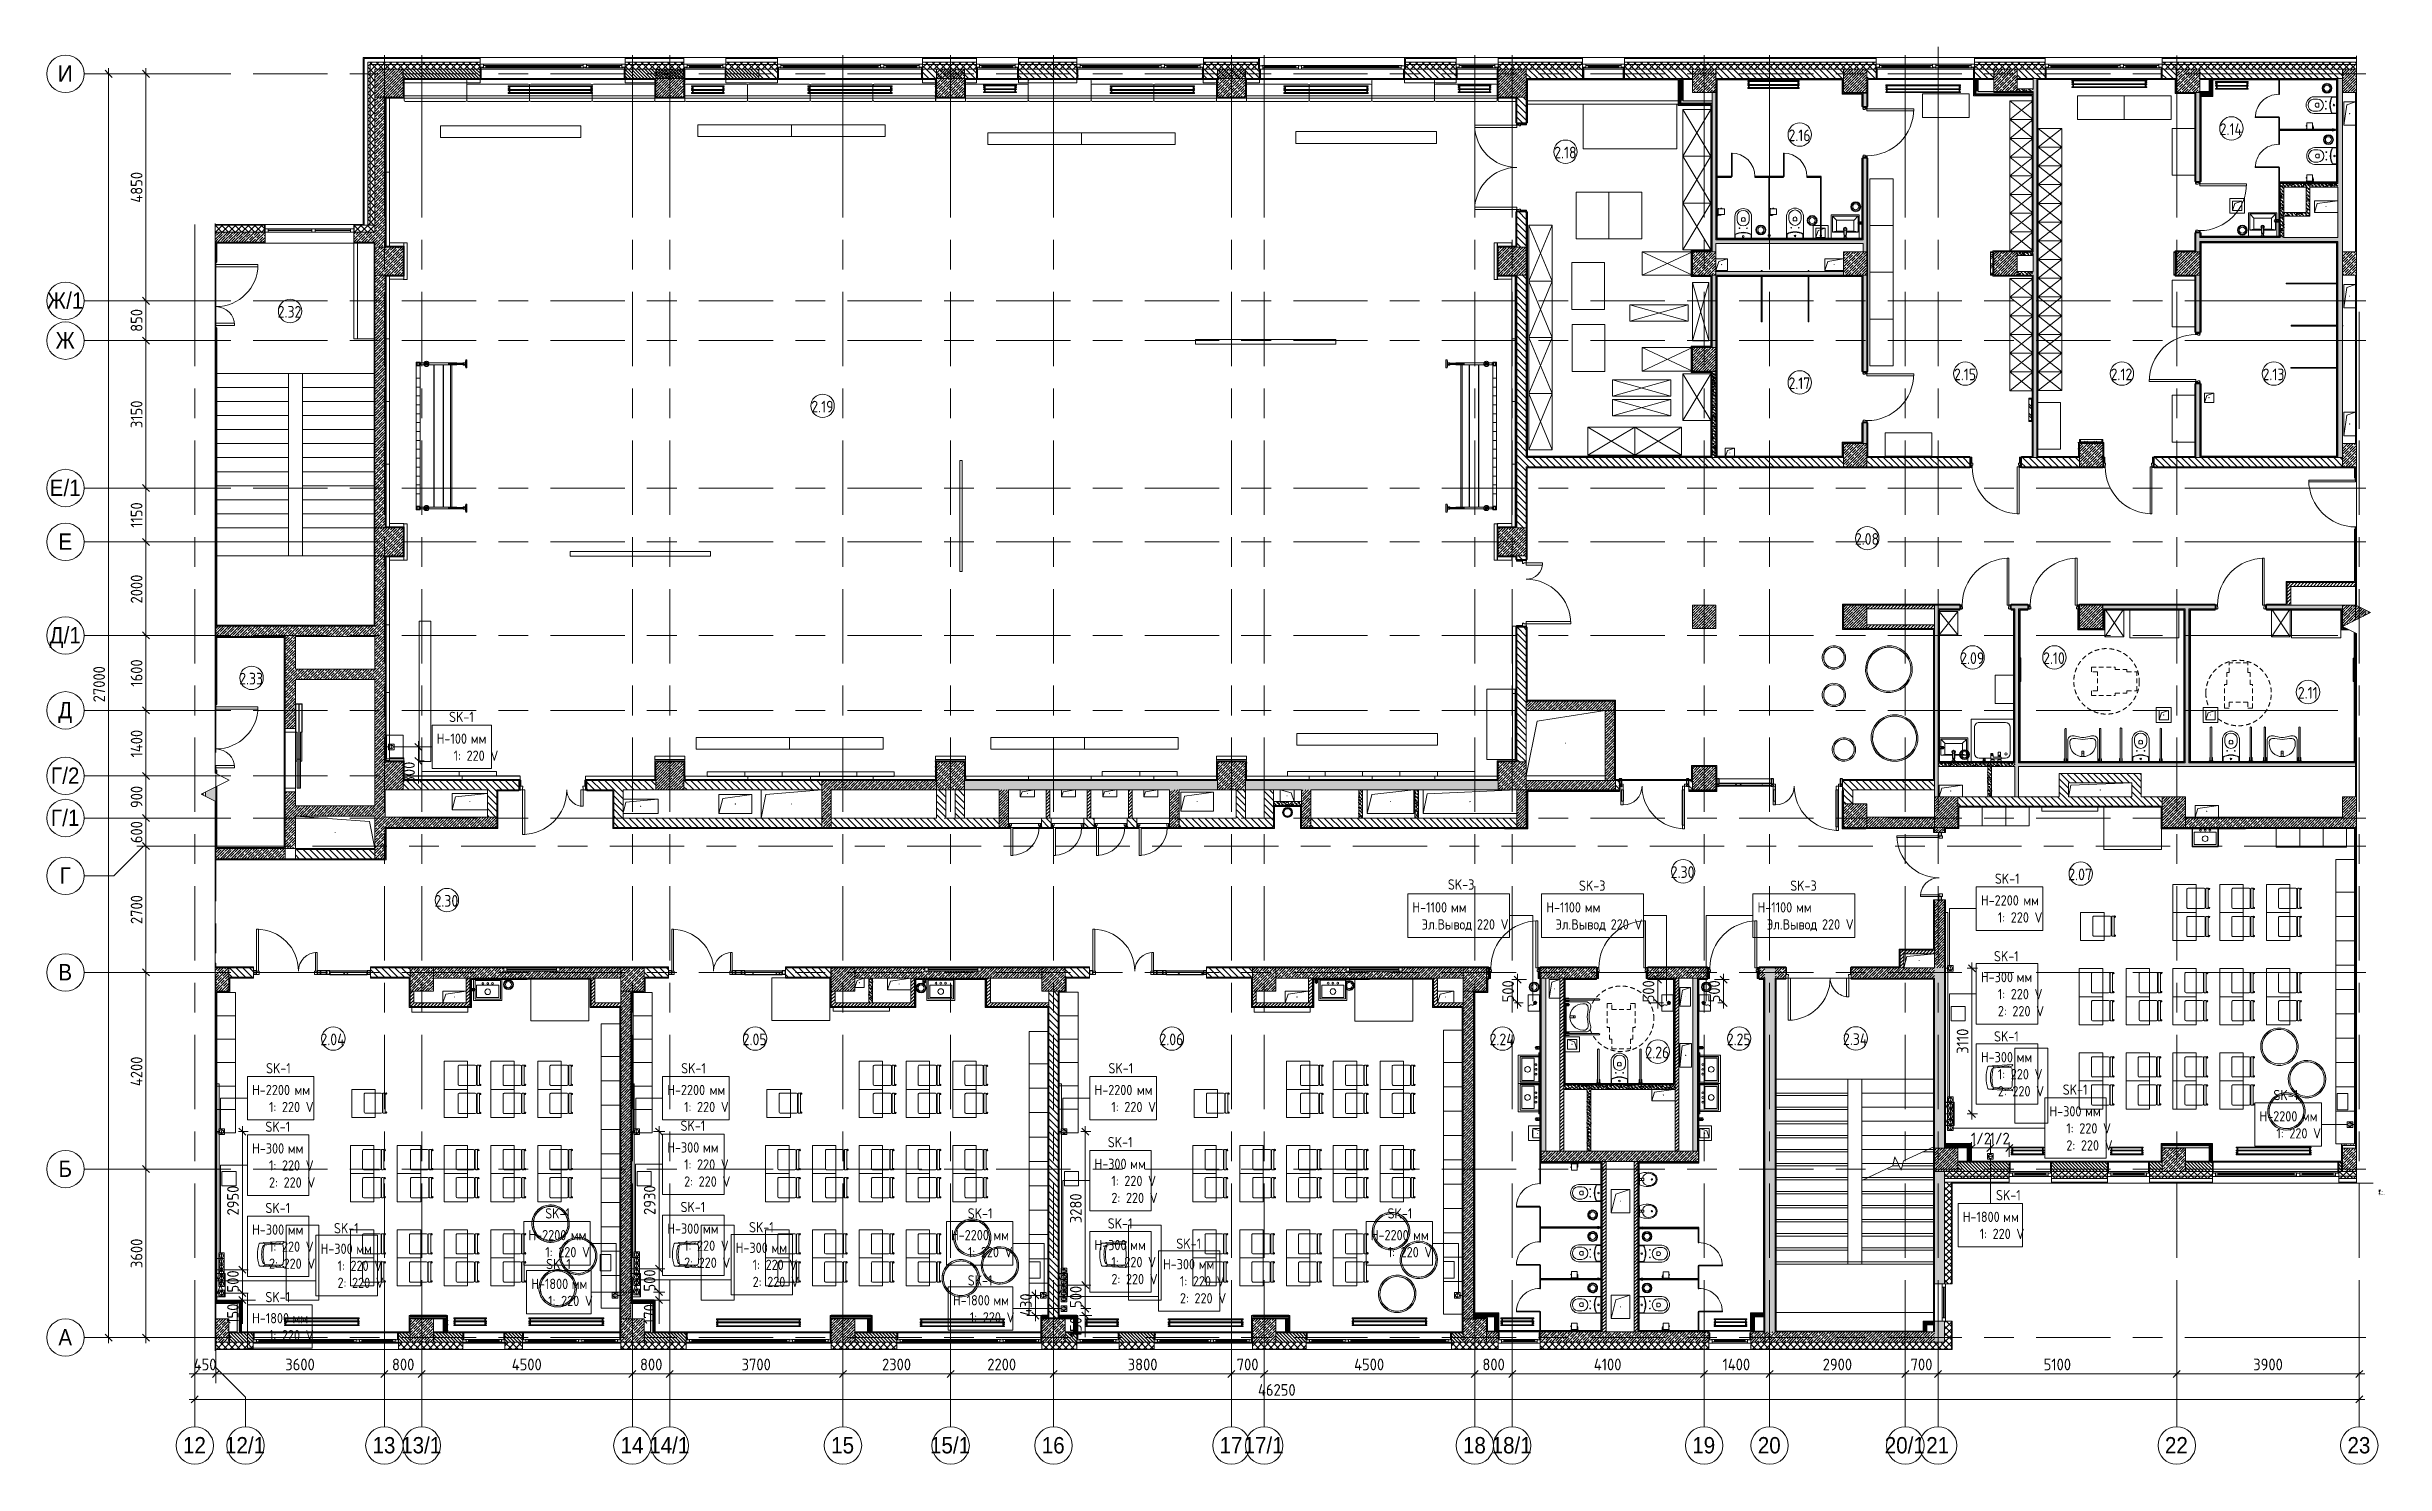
# Model space of a CAD drawing. Header units: millimetres. Extents: x 35147 to 231677, y -8553 to 29000.
# Drawn here: x 35147 to 85114, y -2706 to 27578 of the extents above; entities that cross this region are included whole.
import ezdxf

# ---------------------------------------------------------------- set-up
doc = ezdxf.new("R2010")
doc.units = ezdxf.units.MM
doc.linetypes.add('200_ШТРИХ__ш1_п0_6_', pattern=[160, 100, -60])
doc.linetypes.add('Осевая', pattern=[3175, 635, -476.25, 1587.5, -476.25])
for name, color, linetype, lineweight in [('0-1', 7, 'Continuous', 9), ('A-ANNO-DIMS', 7, 'Continuous', 9), ('A-ANNO-DIMS-100', 7, 'Continuous', 9), ('A-AREA-IDEN', 7, 'Continuous', 9), ('A-DETL', 7, 'Continuous', 9), ('A-DETL-GENF', 7, 'Continuous', 9), ('A-DOOR', 7, 'Continuous', 9), ('A-DOOR-1', 7, 'Continuous', 13), ('A-DOOR-FRAM', 7, 'Continuous', 13), ('A-DOOR-FRAM-1', 7, 'Continuous', 9), ('A-GENM', 7, 'Continuous', 9), ('A-GENM-1', 7, 'Continuous', 25), ('A-GLAZ', 7, 'Continuous', 9), ('A-GLAZ-1', 7, 'Continuous', 13), ('A-GLAZ-CURT', 7, 'Continuous', 9), ('A-GLAZ-CURT-1', 7, 'Continuous', 25), ('A-GLAZ-CWMG', 7, 'Continuous', 9), ('A-GLAZ-CWMG-1', 7, 'Continuous', 25), ('A-WALL', 7, 'Continuous', 9), ('E-ELEC-FIXT-IDEN', 7, 'Continuous', 9), ('G-ANNO-TEXT', 7, 'Continuous', 9), ('I-FURN', 7, 'Continuous', 9), ('I-WALL', 7, 'Continuous', 9), ('M-EQPM', 7, 'Continuous', 9), ('P-SANR-FIXT', 7, 'Continuous', 9), ('P-SANR-FIXT-1', 7, 'Continuous', 13), ('S-COLS', 7, 'Continuous', 9), ('S-STRS-1', 7, 'Continuous', 9), ('S-STRS-MBND', 7, 'Continuous', 9), ('Оси', 7, 'Continuous', 9), ('Оси-1', 7, 'Continuous', 20), ('Оси-2', 7, 'Осевая', 9), ('Электрические приборы', 7, 'Continuous', 9)]:
    doc.layers.add(name, color=color, linetype=linetype, lineweight=lineweight)
for name, color, linetype, lineweight, true_color in [('A-DETL-GENF-1', 1, 'Continuous', 9, 0xff0000), ('A-WALL-1', 7, 'Continuous', 9, 0x3c3c3c), ('A-WALL-FNSH-1', 7, 'Continuous', 9, 0x3c3c3c), ('G-ANNO-TEXT-1', 7, 'Continuous', 9, 0x3c3c3c), ('I-FURN-1', 7, 'Continuous', 9, 0xf0f0f0), ('I-FURN-2', 7, '200_ШТРИХ__ш1_п0_6_', 9, 0xf0f0f0), ('Оси розеток', 7, 'Continuous', 9, 0xff1e23)]:
    doc.layers.add(name, color=color, linetype=linetype, lineweight=lineweight, true_color=true_color)
doc.styles.add('Arial', font='arial.ttf', dxfattribs={"width": 0.9, "height": 350})
doc.styles.add('GOST Common', font='GOST_Common.ttf', dxfattribs={"width": 0.9, "height": 220})
doc.styles.add('GOST Common_1', font='GOST_Common.ttf', dxfattribs={"width": 0.9, "height": 250})
doc.styles.add('GOST Common_2', font='GOST_Common.ttf', dxfattribs={"width": 0.9, "height": 3.5})
doc.styles.add('GOST Common_3', font='GOST_Common.ttf', dxfattribs={"width": 0.9, "height": 2.5})
doc.styles.add('GOST Common_4', font='GOST_Common.ttf', dxfattribs={"width": 0.9, "height": 2})
doc.styles.add('ISOCPEUR', font='isocpeur.ttf', dxfattribs={"width": 0.9, "height": 250})
doc.styles.add('ISOCPEUR_B', font='', dxfattribs={"height": 2.5})
doc.styles.get('ISOCPEUR_B').set_extended_font_data('ISOCPEUR', bold=True)
doc.dimstyles.new('ISO-2_5_0_9К_БОЛЬШОЙ', dxfattribs={"dimscale": 304.8, "dimtxt": 248.995294, "dimasz": 0.492126, "dimexe": 0.393701, "dimexo": 0.984252, "dimgap": 0, "dimtad": 1, "dimdec": 0, "dimrnd": 10, "dimzin": 0, "dimdsep": 46, "dimtxsty": 'ISOCPEUR', "dimblk1": 'OBLIQUE', "dimblk2": 'OBLIQUE', "dimsah": 1, "dimcen": 0.09, "dimdle": 0.393701, "dimazin": 0, "dimtfac": 1, "dimtdec": 4, "dimtix": 1, "dimtmove": 0, "dimatfit": 3, "dimfxl": 1, "dimtvp": 1, "dimtolj": 1, "dimtzin": 0, "dimarcsym": 2})
doc.dimstyles.new('ISO-2_5_0_9К_БОЛЬШОЙ_1', dxfattribs={"dimscale": 304.8, "dimtxt": 248.995294, "dimasz": 0.492126, "dimexe": 0.393701, "dimexo": 0.984252, "dimgap": 0, "dimtad": 1, "dimdec": 0, "dimrnd": 10, "dimzin": 0, "dimdsep": 46, "dimtxsty": 'ISOCPEUR', "dimblk1": 'OBLIQUE', "dimblk2": 'OBLIQUE', "dimsah": 1, "dimcen": 0.09, "dimdle": 0.393701, "dimazin": 0, "dimtfac": 1, "dimtdec": 4, "dimtix": 1, "dimtmove": 2, "dimatfit": 3, "dimfxl": 1, "dimtvp": 1, "dimtolj": 1, "dimtzin": 0, "dimarcsym": 2})
doc.dimstyles.new('ISO-2_5_0_9К_БОЛЬШОЙ_2', dxfattribs={"dimscale": 304.8, "dimtxt": 248.995294, "dimasz": 0.492126, "dimexe": 0.393701, "dimexo": 0.984252, "dimgap": 0, "dimtad": 1, "dimdec": 0, "dimrnd": 10, "dimzin": 0, "dimdsep": 46, "dimtxsty": 'ISOCPEUR', "dimblk1": 'OBLIQUE', "dimblk2": 'OBLIQUE', "dimsah": 1, "dimcen": 0.09, "dimdle": 0.393701, "dimazin": 0, "dimtfac": 1, "dimtdec": 4, "dimtix": 1, "dimtmove": 1, "dimatfit": 3, "dimfxl": 1, "dimtvp": 1, "dimtolj": 1, "dimtzin": 0, "dimarcsym": 2})
pattern_1 = [(45, (0, 0), (-57.02463, 57.02463), []), (45, (57.025, 0), (-57.02463, 57.02463), [100.806, -20.161, 3.353, -16.808])]
pattern_2 = [(135, (0, 0), (-70.71068, -70.71068), [])]
pattern_3 = [(135, (0, 0), (-35.35534, -35.35534), [])]
pattern_4 = [(45, (0, 0), (-70.71068, 70.71068), []), (135, (0, 0), (-70.71068, -70.71068), [])]
pattern_5 = [(45, (0, 0), (-35.35534, 35.35534), [])]
pattern_6 = [(135, (0, 0), (-75.43415, -75.43415), [106.68, -17.78, 3.556, -17.78]), (135, (0, 75.39), (-75.43415, -75.43415), []), (50, (0, 0), (127.52922, -11.15758), [13.335, -146.685]), (355, (0, 0), (-24.66966, 133.74002), [10.668, -117.348]), (100.451, (10.63, -0.93), (102.85973, 122.58178), [11.333, -124.663]), (46.184, (0, 35.56), (189.75516, -29.43036), [20.002, -220.027]), (96.636, (15.81, 33.1), (166.1822, 173.1996), [17, -186.995]), (351.184, (0, 35.56), (166.18393, 173.19757), [16.002, -176.022]), (21, (17.78, 26.67), (106.13027, -71.58603), [13.335, -146.685]), (326, (17.78, 26.67), (43.26188, 128.93175), [10.668, -117.348]), (71.451, (26.62, 20.7), (149.39198, 57.34505), [11.333, -124.663]), (37.5, (0, 0), (2.162228, 59.188357), [3.353, -112.573, 3.353, -115.773, -117.792]), (37.5, (0, 0), (2.162228, 59.188357), [-235.052, 3.353, -114.44]), (7.5, (0, 0), (46.773857, 70.126152), [3.353, -64.567, 3.353, -109.906, -44.894]), (7.5, (0, 0), (46.773857, 70.126152), [-181.178, 3.353, -41.542]), (327.5, (-39.65, 0), (94.91367, -4.010093), [3.353, -41.097, 3.353, -135.331, -184.023]), (327.5, (-39.65, 0), (94.91367, -4.010093), [-183.134, 3.353, -180.67]), (317.5, (-57.43, 0), (103.69057, 17.79882), [3.353, -54.432, 3.353, -88.748, -130.683]), (317.5, (-57.43, 0), (103.69057, 17.79882), [-149.885, 3.353, -127.33])]
pattern_7 = [(135, (1751.41, 174.685), (-14.14214, -14.14214), []), (225, (1751.41, 174.685), (14.14214, -14.14214), [])]
pattern_8 = [(45, (-371.384, 174.685), (-14.1421, 14.1421), []), (135, (-371.384, 174.685), (-14.1421, -14.1421), [])]
pattern_9 = [(135, (1751.41, 104.685), (-14.14214, -14.14214), []), (225, (1751.41, 104.685), (14.14214, -14.14214), [])]
pattern_10 = [(45, (-371.384, 104.685), (-14.1421, 14.1421), []), (135, (-371.384, 104.685), (-14.1421, -14.1421), [])]
pattern_11 = [(0, (0, 0), (121.92, 30.48), [10.058, -81.382, 10.058, -81.382, -487.68]), (0, (0, 0), (121.92, 30.48), [-182.88, 10.058, -172.822, 10.058, -81.382, -213.36]), (0, (0, 0), (121.92, 30.48), [-457.2, 10.058, -50.902, 10.058, -142.342]), (120, (45.72, 15.24), (-87.356454, 90.345817), [10.058, -81.382, 10.058, -81.382, -487.68]), (120, (45.72, 15.24), (-87.356454, 90.345817), [-182.88, 10.058, -172.822, 10.058, -81.382, -213.36]), (120, (45.72, 15.24), (-87.356454, 90.345817), [-457.2, 10.058, -50.902, 10.058, -142.342]), (240, (60.96, 76.2), (-34.563546, -120.825817), [10.058, -81.382, 10.058, -81.382, -487.68]), (240, (60.96, 76.2), (-34.563546, -120.825817), [-182.88, 10.058, -172.822, 10.058, -81.382, -213.36]), (240, (60.96, 76.2), (-34.563546, -120.825817), [-457.2, 10.058, -50.902, 10.058, -142.342])]
pattern_12 = [(45, (50, 50), (-199.9995, 0), [141.421, -141.421]), (45, (100, 50), (-199.9995, 0), [70.711, -212.132]), (45, (50, 100), (-199.9995, 0), [70.711, -212.132])]
pattern_13 = [(45, (0, 0), (-106.06602, 106.06602), []), (135, (0, 0), (-106.06602, -106.06602), [])]

msp = doc.modelspace()

# ---------------------------------------------------------------- texts
at = {"layer": 'A-AREA-IDEN', "char_height": 250, "attachment_point": 1, "style": 'GOST Common_1'}
for s, insert, width in [('2.16', (72362.7, 25811.1), 606.076), ('2.14', (81576.5, 25942.4), 627.721), ('2.18', (67356.5, 25443.4), 606.076), ('2.32', (40080.3, 22040.9), 663.797), ('2.17', (72362.7, 20514.8), 606.076), ('2.15', (75899.8, 20703.3), 606.076), ('2.12', (79245.9, 20703.3), 606.076), ('2.13', (82492.9, 20703.3), 606.076), ('2.19', (51483.2, 20014.8), 606.076), ('2.08', (73781.5, 17187.6), 663.797), ('2.09', (76032.1, 14640.8), 663.797), ('2.10', (77803.2, 14640.8), 606.076), ('2.33', (39258, 14203.1), 663.797), ('2.11', (83246.4, 13900.4), 548.354), ('2.30', (69846.6, 10069.6), 663.797), ('2.07', (78342, 10021), 663.797), ('2.30', (43432.2, 9455.4), 663.797), ('2.04', (40994.8, 6495.3), 685.443), ('2.24', (65977.1, 6495.3), 685.443), ('2.34', (73527.7, 6500.3), 685.443), ('2.05', (50016.7, 6495.3), 663.797), ('2.06', (58922.7, 6495.3), 663.797), ('2.26', (69306, 6216.4), 663.797), ('2.25', (71044.1, 6495.3), 663.797)]:
    msp.add_mtext(s, dxfattribs=dict(at, insert=insert, width=width))
at = {"layer": 'E-ELEC-FIXT-IDEN', "char_height": 220, "attachment_point": 1, "style": 'GOST Common'}
for s, insert, width in [('SK-1', (43742.8, 13370), 656.582), ('H-100 ', (43480.5, 12906), 880.253), ('   1: 220 V', (43480.5, 12542.2), 1291.519), ('мм', (44206.7, 12906), 375.19), ('SK-3', (65085.2, 9789.7), 699.873), ('SK-3', (67885.2, 9764.8), 699.873), ('SK-3', (72399.9, 9764.8), 699.873), ('SK-1', (76773, 9914.3), 656.582), ('H-1100 ', (64328.6, 9300.8), 995.696), ('мм', (65150.2, 9300.8), 375.19), ('H-1100 ', (67188.6, 9300.8), 995.696), ('мм', (68010.2, 9300.8), 375.19), ('H-1100 ', (71703.3, 9300.8), 995.696), ('мм', (72524.8, 9300.8), 375.19), ('H-2200 ', (76476.4, 9450.3), 1096.708), ('   1: 220 V', (76476.4, 9086.5), 1291.519), ('мм', (77381.3, 9450.3), 375.19), ('Эл', (64525.1, 8937), 339.114), ('\\fGOST Common|b0|i0|c204|p34|;\\W.9;.', (64804.9, 8937), 72.152), ('Вывод', (64864.4, 8937), 873.038), (' 220 V', (65584.7, 8937), 865.822), ('Эл', (67385.1, 8937), 339.114), ('\\fGOST Common|b0|i0|c204|p34|;\\W.9;.', (67664.9, 8937), 72.152), ('Вывод', (67724.4, 8937), 873.038), (' 220 V', (68444.7, 8937), 865.822), ('Эл', (71899.8, 8937), 339.114), ('\\fGOST Common|b0|i0|c204|p34|;\\W.9;.', (72179.6, 8937), 72.152), ('Вывод', (72239.1, 8937), 873.038), (' 220 V', (72959.4, 8937), 865.822), ('SK-1', (76753, 8257.6), 656.582), ('H-300 ', (76476.4, 7811.2), 923.544), ('мм', (77238.4, 7811.2), 375.19), ('   1: 220 V', (76476.4, 7447.4), 1291.519), ('   2: 220 V', (76476.4, 7083.6), 1342.025), ('SK-1', (76754.8, 6544.4), 656.582), ('H-300 ', (76476.4, 6100.4), 923.544), ('мм', (77238.4, 6100.4), 375.19), ('SK-1', (39832, 5863.7), 656.582), ('SK-1', (48702, 5863.7), 656.582), ('SK-1', (57832, 5863.7), 656.582), ('   1: 220 V', (76476.4, 5736.6), 1291.519), ('H-2200 ', (39535.4, 5399.7), 1096.708), ('   1: 220 V', (39535.4, 5035.9), 1291.519), ('мм', (40440.3, 5399.7), 375.19), ('H-2200 ', (48405.4, 5399.7), 1096.708), ('   1: 220 V', (48405.4, 5035.9), 1291.519), ('мм', (49310.3, 5399.7), 375.19), ('H-2200 ', (57535.4, 5399.7), 1096.708), ('   1: 220 V', (57535.4, 5035.9), 1291.519), ('мм', (58440.3, 5399.7), 375.19), ('   2: 220 V', (76476.4, 5372.8), 1342.025), ('SK-1', (78223.5, 5407.6), 656.582), ('SK-1', (82725.3, 5291.4), 656.582), ('SK-1', (39818.5, 4614.6), 656.582), ('SK-1', (48688.5, 4635.2), 656.582), ('H-300 ', (77940.4, 4943.6), 923.544), ('   1: 220 V', (77940.4, 4579.8), 1291.519), ('мм', (78702.4, 4943.6), 375.19), ('H-2200 ', (82428.7, 4837.2), 1096.708), ('мм', (83333.5, 4837.2), 375.19), ('H-300 ', (39535.4, 4150.6), 923.544), ('мм', (40297.4, 4150.6), 375.19), ('H-300 ', (48405.4, 4171.2), 923.544), ('мм', (49167.4, 4171.2), 375.19), ('SK-1', (57818.5, 4284.6), 656.582), ('   2: 220 V', (77940.4, 4216), 1342.025), ('   1: 220 V', (82428.7, 4473.4), 1291.519), ('   1: 220 V', (39535.4, 3786.8), 1291.519), ('   1: 220 V', (48405.4, 3807.4), 1291.519), ('H-300 ', (57535.4, 3820.6), 923.544), ('мм', (58297.4, 3820.6), 375.19), ('   2: 220 V', (39535.4, 3423), 1342.025), ('   2: 220 V', (48405.4, 3443.6), 1342.025), ('   1: 220 V', (57535.4, 3456.8), 1291.519), ('   2: 220 V', (57535.4, 3093), 1342.025), ('SK-1', (76797.2, 3152.5), 656.582), ('SK-1', (39818.5, 2878.6), 656.582), ('SK-1', (45797.2, 2762.6), 656.582), ('SK-1', (48688.5, 2899.2), 656.582), ('SK-1', (54826.2, 2762.6), 656.582), ('SK-1', (57818.5, 2548.6), 656.582), ('SK-1', (63796.2, 2762.6), 656.582), ('H-1800 ', (76088.2, 2688.5), 1046.202), ('мм', (76951.4, 2688.5), 375.19), ('H-300 ', (39535.4, 2416.2), 923.544), ('   1: 220 V', (39535.4, 2052.4), 1291.519), ('мм', (40297.4, 2416.2), 375.19), ('H-300 ', (40999.4, 2006.7), 923.544), ('SK-1', (41282.5, 2446.6), 656.582), ('H-2200 ', (45439.9, 2298.6), 1096.708), ('мм', (46344.8, 2298.6), 375.19), ('H-300 ', (48405.4, 2436.8), 923.544), ('   1: 220 V', (48405.4, 2073), 1291.519), ('мм', (49167.4, 2436.8), 375.19), ('H-300 ', (49869.4, 2027.3), 923.544), ('SK-1', (50152.5, 2467.3), 656.582), ('H-2200 ', (54468.9, 2298.6), 1096.708), ('мм', (55373.8, 2298.6), 375.19), ('H-300 ', (57535.4, 2086.2), 923.544), ('мм', (58297.4, 2086.2), 375.19), ('SK-1', (59282.5, 2116.6), 656.582), ('H-2200 ', (63438.9, 2298.6), 1096.708), ('мм', (64343.8, 2298.6), 375.19), ('   1: 220 V', (76088.2, 2324.7), 1291.519), ('   2: 220 V', (39535.4, 1688.6), 1342.025), ('   1: 220 V', (40999.4, 1642.9), 1291.519), ('мм', (41761.4, 2006.7), 375.19), ('   1: 220 V', (45439.9, 1934.8), 1291.519), ('SK-1', (45816.2, 1681), 656.582), ('   2: 220 V', (48405.4, 1709.2), 1342.025), ('   1: 220 V', (49869.4, 1663.5), 1291.519), ('мм', (50631.4, 2027.3), 375.19), ('   1: 220 V', (54468.9, 1934.8), 1291.519), ('   1: 220 V', (57535.4, 1722.4), 1291.519), ('H-300 ', (58999.4, 1676.7), 923.544), ('мм', (59761.4, 1676.7), 375.19), ('   1: 220 V', (63438.9, 1934.8), 1291.519), ('   2: 220 V', (40999.4, 1279.1), 1342.025), ('H-1800 ', (45500.3, 1257), 1046.202), ('мм', (46363.5, 1257), 375.19), ('   2: 220 V', (49869.4, 1299.7), 1342.025), ('SK-1', (54826.2, 1330.3), 656.582), ('   2: 220 V', (57535.4, 1358.6), 1342.025), ('   1: 220 V', (58999.4, 1312.9), 1291.519), ('H-1800 ', (39535.4, 523.8), 1046.202), ('SK-1', (39818.5, 974.3), 656.582), ('   1: 220 V', (45500.3, 893.2), 1291.519), ('H-1800 ', (54510.3, 906.3), 1046.202), ('   1: 220 V', (54510.3, 542.5), 1291.519), ('мм', (55373.5, 906.3), 375.19), ('   2: 220 V', (58999.4, 949.1), 1342.025), ('   1: 220 V', (39535.4, 160), 1291.519), ('мм', (40398.6, 523.8), 375.19)]:
    msp.add_mtext(s, dxfattribs=dict(at, insert=insert, width=width))
at = {"layer": 'G-ANNO-TEXT', "attachment_point": 1}
for s, insert, char_height, width, style in [('\\LУсловные', (84976.2, 3155.3), 3.5, 22.151, 'GOST Common_2'), ('\\LПримечания', (84976.2, 3078), 3.5, 28.428, 'GOST Common_2'), ('1.', (84976.2, 3070.3), 2.5, 5.412, 'GOST Common_3'), ('2.', (84976.2, 3066.1), 2.5, 5.412, 'GOST Common_3'), ('3.', (84976.2, 3057.6), 2.5, 5.412, 'GOST Common_3'), ('4.', (84976.2, 3053.4), 2.5, 5.412, 'GOST Common_3'), ('5.', (84976.2, 3049.2), 2.5, 5.412, 'GOST Common_3'), ('6.', (84976.2, 3044.9), 2.5, 5.412, 'GOST Common_3'), ('7.', (84976.2, 3040.7), 2.5, 5.412, 'GOST Common_3'), ('8.', (84976.2, 3032.2), 2.5, 5.412, 'GOST Common_3'), ('За', (84980.7, 3070.3), 2.5, 4.257, 'GOST Common_3'), ('См', (84980.7, 3057.6), 2.5, 4.113, 'GOST Common_3'), ('Смотреть', (84980.7, 3053.4), 2.5, 16.811, 'GOST Common_3'), ('Электрификацию', (84980.7, 3044.9), 2.5, 29.438, 'GOST Common_3'), ('Объемы', (84980.7, 3032.2), 2.5, 12.699, 'GOST Common_3'), ('Все', (84980.7, 3066.1), 2.5, 5.844, 'GOST Common_3'), ('мм', (84980.7, 3061.9), 2.5, 4.329, 'GOST Common_3'), ('Коробки', (84980.7, 3049.2), 2.5, 13.853, 'GOST Common_3'), ('Подключение', (84980.7, 3040.7), 2.5, 22.078, 'GOST Common_3'), ('производителя', (84980.7, 3036.5), 2.5, 25.686, 'GOST Common_3'), ('+0.000', (84983.7, 3133.7), 2.5, 10.534, 'GOST Common_3'), ('\\fGOST Common|b0|i0|c204|p34|;\\W.9; ', (84984.2, 3061.9), 2.5, 0.938, 'GOST Common_3'), ('. ', (84984.1, 3057.6), 2.5, 1.732, 'GOST Common_3'), ('SK4', (84984.3, 3107.9), 2.5, 7.456, 'ISOCPEUR_B'), ('SK1', (84984.7, 3126), 2.5, 6.574, 'ISOCPEUR_B'), ('по', (84985, 3061.9), 2.5, 3.896, 'GOST Common_3'), ('\\fGOST Common|b0|i0|c204|p34|;\\W.9; ', (84985.5, 3066.1), 2.5, 0.938, 'GOST Common_3'), ('развертки', (84985.5, 3057.6), 2.5, 18.11, 'GOST Common_3'), ('отметку', (84985.7, 3070.3), 2.5, 14.863, 'GOST Common_3'), ('розетки', (84986.3, 3066.1), 2.5, 13.997, 'GOST Common_3'), ('01', (84987.2, 3143.3), 2.5, 3.319, 'GOST Common_3'), ('\\fGOST Common|b0|i0|c204|p34|;\\W.9; ', (84988.2, 3061.9), 2.5, 0.938, 'GOST Common_3'), ('оси', (84989, 3061.9), 2.5, 5.556, 'GOST Common_3'), ('\\fGOST Common|b0|i0|c204|p34|;\\W.9; ', (84991.2, 3032.2), 2.5, 0.938, 'GOST Common_3'), ('\\fGOST Common|b0|i0|c204|p34|;\\W.9; ', (84992.1, 3049.2), 2.5, 0.938, 'GOST Common_3'), ('материалов', (84991.9, 3032.2), 2.5, 20.635, 'GOST Common_3'), ('\\fGOST Common|b0|i0|c204|p34|;\\W.9;и', (84992.9, 3049.2), 2.5, 1.948, 'GOST Common_3'), ('\\fGOST Common|b0|i0|c204|p34|;\\W.9; ', (84993.6, 3061.9), 2.5, 0.938, 'GOST Common_3'), ('эл', (84994.4, 3061.9), 2.5, 3.896, 'GOST Common_3'), ('\\L\\fGOST Common|b0|i0|c204|p34|;\\W.9;\\L ', (84994.5, 3155.3), 3.5, 1.299, 'GOST Common_2'), ('\\fGOST Common|b0|i0|c204|p34|;\\W.9; ', (84994.5, 3053.4), 2.5, 0.938, 'GOST Common_3'), ('\\fGOST Common|b0|i0|c204|p34|;\\W.9; ', (84994.5, 3049.2), 2.5, 0.938, 'GOST Common_3'), ('совместно', (84995.3, 3053.4), 2.5, 17.677, 'GOST Common_3'), ('разводка', (84995.3, 3049.2), 2.5, 15.873, 'GOST Common_3'), ('\\Lобозначения', (84995.6, 3155.3), 3.5, 30.159, 'GOST Common_2'), ('. ', (84997.6, 3061.9), 2.5, 1.732, 'GOST Common_3'), (' (', (84997.8, 3066.1), 2.5, 2.02, 'GOST Common_3'), ('\\fGOST Common|b0|i0|c204|p34|;\\W.9; ', (84998.9, 3040.7), 2.5, 0.938, 'GOST Common_3'), ('прибора', (84999, 3061.9), 2.5, 13.853, 'GOST Common_3'), (' ±0.000 ', (84998, 3070.3), 2.5, 12.41, 'GOST Common_3'), ('кроме', (84999.5, 3066.1), 2.5, 9.957, 'GOST Common_3'), ('\\fGOST Common|b0|i0|c204|p34|;\\W.9;и', (84999.7, 3040.7), 2.5, 1.948, 'GOST Common_3'), ('\\fGOST Common|b0|i0|c204|p34|;\\W.9; ', (85000.4, 3057.6), 2.5, 0.938, 'GOST Common_3'), ('Номер', (85000.6, 3143.3), 2.5, 10.173, 'GOST Common_3'), ('\\fGOST Common|b0|i0|c204|p34|;\\W.9; ', (85001.3, 3040.7), 2.5, 0.938, 'GOST Common_3'), ('кухни', (85001.2, 3057.6), 2.5, 9.741, 'GOST Common_3'), ('\\fGOST Common|b0|i0|c204|p34|;\\W.9;.', (85001.9, 3036.5), 2.5, 0.794, 'GOST Common_3'), ('разводка', (85002, 3040.7), 2.5, 15.873, 'GOST Common_3'), ('Отметка', (85003.6, 3133.7), 2.5, 15.296, 'GOST Common_3'), ('Отметка', (85003.6, 3116.1), 2.5, 15.296, 'GOST Common_3'), ('Отметка', (85003.6, 3099.2), 2.5, 15.296, 'GOST Common_3'), ('Марка', (85003.6, 3121.5), 2.5, 10.678, 'GOST Common_3'), ('Марка', (85003.6, 3105.3), 2.5, 10.678, 'GOST Common_3'), ('Вывод', (85003.6, 3092.6), 2.5, 10.246, 'GOST Common_3'), ('Розетка', (85003.6, 3085.7), 2.5, 14.43, 'GOST Common_3'), ('\\fGOST Common|b0|i0|c204|p34|;\\W.9; ', (85005, 3044.9), 2.5, 0.938, 'GOST Common_3'), ('переговорных', (85005.7, 3044.9), 2.5, 23.594, 'GOST Common_3'), ('\\fGOST Common|b0|i0|c204|p34|;\\W.9; ', (85007.7, 3066.1), 2.5, 0.938, 'GOST Common_3'), ('\\fGOST Common|b0|i0|c204|p34|;\\W.9; ', (85008.4, 3049.2), 2.5, 0.938, 'GOST Common_3'), ('принята', (85008.2, 3070.3), 2.5, 14.358, 'GOST Common_3'), ('имеющих', (85008.5, 3066.1), 2.5, 15.08, 'GOST Common_3'), ('\\fGOST Common|b0|i0|c204|p34|;\\W.9; ', (85009, 3143.3), 2.5, 0.938, 'GOST Common_3'), ('\\fGOST Common|b0|i0|c204|p34|;\\W.9; ', (85009, 3032.2), 2.5, 0.938, 'GOST Common_3'), ('устраиваются', (85009.1, 3049.2), 2.5, 24.676, 'GOST Common_3'), ('\\fGOST Common|b0|i0|c204|p34|;\\W.9; ', (85009.3, 3057.6), 2.5, 0.938, 'GOST Common_3'), ('\\fGOST Common|b0|i0|c204|p34|;\\W.9; ', (85009.9, 3053.4), 2.5, 0.938, 'GOST Common_3'), ('\\fGOST Common|b0|i0|c204|p34|;\\W.9;и', (85009.7, 3032.2), 2.5, 1.948, 'GOST Common_3'), ('помещения', (85009.8, 3143.3), 2.5, 18.543, 'GOST Common_3'), ('для', (85010, 3057.6), 2.5, 5.844, 'GOST Common_3'), ('; ', (85010.4, 3061.9), 2.5, 1.876, 'GOST Common_3'), ('\\fGOST Common|b0|i0|c204|p34|;\\W.9;с', (85010.7, 3053.4), 2.5, 1.659, 'GOST Common_3'), ('\\fGOST Common|b0|i0|c204|p34|;\\W.9; ', (85011.3, 3032.2), 2.5, 0.938, 'GOST Common_3'), ('\\fGOST Common|b0|i0|c204|p34|;\\W.9; ', (85012, 3092.6), 2.5, 0.938, 'GOST Common_3'), ('\\fGOST Common|b0|i0|c204|p34|;\\W.9; ', (85012.1, 3053.4), 2.5, 0.938, 'GOST Common_3'), ('оборудования', (85012.1, 3032.2), 2.5, 23.594, 'GOST Common_3'), ('\\fGOST Common|b0|i0|c204|p34|;\\W.9; ', (85012.4, 3121.5), 2.5, 0.938, 'GOST Common_3'), ('\\fGOST Common|b0|i0|c204|p34|;\\W.9; ', (85012.4, 3105.3), 2.5, 0.938, 'GOST Common_3'), ('электрический', (85012.8, 3092.6), 2.5, 25.542, 'GOST Common_3'), ('листом', (85012.8, 3053.4), 2.5, 12.122, 'GOST Common_3'), ('электротехнического', (85013.2, 3121.5), 2.5, 37.735, 'GOST Common_3'), ('устройсв', (85013.2, 3105.3), 2.5, 15.513, 'GOST Common_3'), ('\\fGOST Common|b0|i0|c204|p34|;\\W.9; ', (85014.8, 3057.6), 2.5, 0.938, 'GOST Common_3'), ('\\fGOST Common|b0|i0|c204|p34|;\\W.9; ', (85015.1, 3040.7), 2.5, 0.938, 'GOST Common_3'), ('высот', (85015.6, 3057.6), 2.5, 10.173, 'GOST Common_3'), ('внутренней', (85015.9, 3040.7), 2.5, 19.986, 'GOST Common_3'), ('\\fGOST Common|b0|i0|c204|p34|;\\W.9; ', (85016.2, 3133.7), 2.5, 0.938, 'GOST Common_3'), ('\\fGOST Common|b0|i0|c204|p34|;\\W.9; ', (85016.2, 3116.1), 2.5, 0.938, 'GOST Common_3'), ('\\fGOST Common|b0|i0|c204|p34|;\\W.9; ', (85016.2, 3099.2), 2.5, 0.938, 'GOST Common_3'), ('чистого', (85017, 3133.7), 2.5, 13.853, 'GOST Common_3'), ('оси', (85017, 3116.1), 2.5, 5.556, 'GOST Common_3'), ('оси', (85017, 3099.2), 2.5, 5.556, 'GOST Common_3'), ('\\fGOST Common|b0|i0|c204|p34|;\\W.9; ', (85020.1, 3070.3), 2.5, 0.938, 'GOST Common_3'), ('\\fGOST Common|b0|i0|c204|p34|;\\W.9; ', (85020.9, 3066.1), 2.5, 0.938, 'GOST Common_3'), ('отметка', (85020.9, 3070.3), 2.5, 15.08, 'GOST Common_3'), ('\\fGOST Common|b0|i0|c204|p34|;\\W.9; ', (85021.5, 3116.1), 2.5, 0.938, 'GOST Common_3'), ('\\fGOST Common|b0|i0|c204|p34|;\\W.9; ', (85021.5, 3099.2), 2.5, 0.938, 'GOST Common_3'), ('отдельно', (85021.7, 3066.1), 2.5, 16.09, 'GOST Common_3'), ('прибора', (85022.3, 3116.1), 2.5, 13.853, 'GOST Common_3'), ('прибора', (85022.3, 3099.2), 2.5, 13.853, 'GOST Common_3'), ('\\fGOST Common|b0|i0|c204|p34|;\\W.9; ', (85024, 3057.6), 2.5, 0.938, 'GOST Common_3'), (' "', (85022.8, 3053.4), 2.5, 2.597, 'GOST Common_3'), ('устройств', (85024.8, 3057.6), 2.5, 17.966, 'GOST Common_3'), ('План', (85025, 3053.4), 2.5, 8.225, 'GOST Common_3'), ('\\fGOST Common|b0|i0|c204|p34|;\\W.9; ', (85025.2, 3044.9), 2.5, 0.938, 'GOST Common_3'), ('\\fGOST Common|b0|i0|c204|p34|;\\W.9; ', (85026, 3105.3), 2.5, 0.938, 'GOST Common_3'), ('\\fGOST Common|b0|i0|c204|p34|;\\W.9;и', (85026, 3044.9), 2.5, 1.948, 'GOST Common_3'), ('связи', (85026.7, 3105.3), 2.5, 9.308, 'GOST Common_3'), ('\\fGOST Common|b0|i0|c204|p34|;\\W.9; ', (85027.6, 3044.9), 2.5, 0.938, 'GOST Common_3'), ('\\fGOST Common|b0|i0|c204|p34|;\\W.9; ', (85028.4, 3133.7), 2.5, 0.938, 'GOST Common_3'), ('комнат', (85028.4, 3044.9), 2.5, 12.627, 'GOST Common_3'), ('пола', (85029.2, 3133.7), 2.5, 8.009, 'GOST Common_3'), ('\\fGOST Common|b0|i0|c204|p34|;\\W.9; ', (85029.5, 3049.2), 2.5, 0.938, 'GOST Common_3'), ('\\fGOST Common|b0|i0|c204|p34|;\\W.9;в', (85030.3, 3049.2), 2.5, 1.948, 'GOST Common_3'), ('\\fGOST Common|b0|i0|c204|p34|;\\W.9; ', (85031.6, 3032.2), 2.5, 0.938, 'GOST Common_3'), ('\\fGOST Common|b0|i0|c204|p34|;\\W.9; ', (85031.8, 3053.4), 2.5, 0.938, 'GOST Common_3'), ('\\fGOST Common|b0|i0|c204|p34|;\\W.9; ', (85031.9, 3049.2), 2.5, 0.938, 'GOST Common_3'), ('\\fGOST Common|b0|i0|c204|p34|;\\W.9; ', (85032.4, 3040.7), 2.5, 0.938, 'GOST Common_3'), ('указаны', (85032.4, 3032.2), 2.5, 14.142, 'GOST Common_3'), ('размещения', (85032.5, 3053.4), 2.5, 20.563, 'GOST Common_3'), ('соответствии', (85032.6, 3049.2), 2.5, 24.315, 'GOST Common_3'), ('\\fGOST Common|b0|i0|c204|p34|;\\W.9; ', (85033.3, 3070.3), 2.5, 0.938, 'GOST Common_3'), ('подсветки', (85033.2, 3040.7), 2.5, 17.749, 'GOST Common_3'), ('\\fGOST Common|b0|i0|c204|p34|;\\W.9; ', (85033.8, 3116.1), 2.5, 0.938, 'GOST Common_3'), ('\\fGOST Common|b0|i0|c204|p34|;\\W.9; ', (85033.8, 3099.2), 2.5, 0.938, 'GOST Common_3'), ('уровня', (85034.1, 3070.3), 2.5, 11.689, 'GOST Common_3'), ('от', (85034.5, 3116.1), 2.5, 4.401, 'GOST Common_3'), ('от', (85034.5, 3099.2), 2.5, 4.401, 'GOST Common_3'), ('\\fGOST Common|b0|i0|c204|p34|;\\W.9; ', (85035, 3066.1), 2.5, 0.938, 'GOST Common_3'), ('\\fGOST Common|b0|i0|c204|p34|;\\W.9; ', (85035.8, 3133.7), 2.5, 0.938, 'GOST Common_3'), ('проставленные', (85035.7, 3066.1), 2.5, 25.975, 'GOST Common_3'), ('\\fGOST Common|b0|i0|c204|p34|;\\W.9; ', (85038.2, 3116.1), 2.5, 0.938, 'GOST Common_3'), ('\\fGOST Common|b0|i0|c204|p34|;\\W.9; ', (85038.2, 3099.2), 2.5, 0.938, 'GOST Common_3'), ('учп', (85038.9, 3116.1), 2.5, 5.844, 'GOST Common_3'), ('учп', (85038.9, 3099.2), 2.5, 5.844, 'GOST Common_3'), (', ', (85038.8, 3044.9), 2.5, 1.876, 'GOST Common_3'), ('\\fGOST Common|b0|i0|c204|p34|;\\W.9; ', (85039.6, 3057.6), 2.5, 0.938, 'GOST Common_3'), ('где', (85040.3, 3044.9), 2.5, 5.844, 'GOST Common_3'), ('\\fGOST Common|b0|i0|c204|p34|;\\W.9;в', (85040.4, 3057.6), 2.5, 1.948, 'GOST Common_3'), ('\\fGOST Common|b0|i0|c204|p34|;\\W.9; ', (85042, 3057.6), 2.5, 0.938, 'GOST Common_3'), ('этих', (85042.8, 3057.6), 2.5, 8.297, 'GOST Common_3'), ('\\fGOST Common|b0|i0|c204|p34|;\\W.9; ', (85043.7, 3070.3), 2.5, 0.938, 'GOST Common_3'), ('\\fGOST Common|b0|i0|c204|p34|;\\W.9; ', (85044, 3032.2), 2.5, 0.938, 'GOST Common_3'), ('\\fGOST Common|b0|i0|c204|p34|;\\W.9; ', (85044.3, 3121.5), 2.5, 0.938, 'GOST Common_3'), ('чистого', (85044.5, 3070.3), 2.5, 13.853, 'GOST Common_3'), ('для', (85044.8, 3032.2), 2.5, 5.844, 'GOST Common_3'), ('\\fGOST Common|b0|i0|c204|p34|;\\W.9; ', (85045.1, 3044.9), 2.5, 0.938, 'GOST Common_3'), ('оборудования', (85045.1, 3121.5), 2.5, 23.594, 'GOST Common_3'), (' 0,000', (85043.8, 3116.1), 2.5, 9.668, 'GOST Common_3'), (' 0,000', (85043.8, 3099.2), 2.5, 9.668, 'GOST Common_3'), ('имеется', (85045.9, 3044.9), 2.5, 14.07, 'GOST Common_3'), ('\\fGOST Common|b0|i0|c204|p34|;\\W.9; ', (85047.8, 3040.7), 2.5, 0.938, 'GOST Common_3'), ('мебели', (85048.6, 3040.7), 2.5, 11.905, 'GOST Common_3'), ('\\fGOST Common|b0|i0|c204|p34|;\\W.9; ', (85049.5, 3053.4), 2.5, 0.938, 'GOST Common_3'), ('\\fGOST Common|b0|i0|c204|p34|;\\W.9; ', (85049.6, 3057.6), 2.5, 0.938, 'GOST Common_3'), ('\\fGOST Common|b0|i0|c204|p34|;\\W.9; ', (85049.6, 3032.2), 2.5, 0.938, 'GOST Common_3'), ('групп', (85050.3, 3053.4), 2.5, 9.741, 'GOST Common_3'), ('одного', (85050.4, 3032.2), 2.5, 11.689, 'GOST Common_3'), ('помещениях', (85050.4, 3057.6), 2.5, 20.491, 'GOST Common_3'), ('\\fGOST Common|b0|i0|c204|p34|;\\W.9; ', (85052.7, 3049.2), 2.5, 0.938, 'GOST Common_3'), ('\\fGOST Common|b0|i0|c204|p34|;\\W.9;с', (85053.5, 3049.2), 2.5, 1.659, 'GOST Common_3'), ('\\fGOST Common|b0|i0|c204|p34|;\\W.9; ', (85054.9, 3049.2), 2.5, 0.938, 'GOST Common_3'), ('\\fGOST Common|b0|i0|c204|p34|;\\W.9; ', (85055.9, 3070.3), 2.5, 0.938, 'GOST Common_3'), ('ПУЭ', (85055.6, 3049.2), 2.5, 6.566, 'GOST Common_3'), ('пола', (85056.7, 3070.3), 2.5, 8.009, 'GOST Common_3'), ('\\fGOST Common|b0|i0|c204|p34|;\\W.9; ', (85057.2, 3066.1), 2.5, 0.938, 'GOST Common_3'), ('\\fGOST Common|b0|i0|c204|p34|;\\W.9; ', (85057.5, 3044.9), 2.5, 0.938, 'GOST Common_3'), ('привязки', (85057.9, 3066.1), 2.5, 15.441, 'GOST Common_3'), ('\\fGOST Common|b0|i0|c204|p34|;\\W.9; ', (85058.3, 3053.4), 2.5, 0.938, 'GOST Common_3'), ('\\fGOST Common|b0|i0|c204|p34|;\\W.9; ', (85058.4, 3040.7), 2.5, 0.938, 'GOST Common_3'), ('мультимедиа', (85058.3, 3044.9), 2.5, 22.584, 'GOST Common_3'), ('включения', (85059.1, 3053.4), 2.5, 17.966, 'GOST Common_3'), ('выполняется', (85059.2, 3040.7), 2.5, 21.862, 'GOST Common_3'), ('\\fGOST Common|b0|i0|c204|p34|;\\W.9; ', (85060, 3032.2), 2.5, 0.938, 'GOST Common_3'), ('этажа', (85060.8, 3032.2), 2.5, 11.184, 'GOST Common_3'), ('\\fGOST Common|b0|i0|c204|p34|;\\W.9;;', (85061, 3049.2), 2.5, 0.938, 'GOST Common_3'), (' 000-', (85063.3, 3070.3), 2.5, 8.73, 'GOST Common_3'), ('\\fGOST Common|b0|i0|c204|p34|;\\W.9;;', (85067.3, 3057.6), 2.5, 0.938, 'GOST Common_3'), ('\\fGOST Common|b0|i0|c204|p34|;\\W.9; ', (85070, 3032.2), 2.5, 0.938, 'GOST Common_3'), ('го', (85070.5, 3070.3), 2.5, 3.896, 'GOST Common_3'), (') ', (85070.7, 3066.1), 2.5, 2.02, 'GOST Common_3'), ('располагать', (85072.4, 3066.1), 2.5, 22.295, 'GOST Common_3'), ('\\fGOST Common|b0|i0|c204|p34|;\\W.9; ', (85073.7, 3070.3), 2.5, 0.938, 'GOST Common_3'), ('";', (85073.9, 3053.4), 2.5, 2.597, 'GOST Common_3'), ('этажа', (85074.5, 3070.3), 2.5, 11.184, 'GOST Common_3'), ('\\fGOST Common|b0|i0|c204|p34|;\\W.9; ', (85076.9, 3044.9), 2.5, 0.938, 'GOST Common_3'), ('\\fGOST Common|b0|i0|c204|p34|;\\W.9; ', (85077.2, 3040.7), 2.5, 0.938, 'GOST Common_3'), ('см', (85077.7, 3044.9), 2.5, 3.824, 'GOST Common_3'), ('по', (85078, 3040.7), 2.5, 3.896, 'GOST Common_3'), ('. ', (85080.9, 3044.9), 2.5, 1.732, 'GOST Common_3'), ('\\fGOST Common|b0|i0|c204|p34|;\\W.9; ', (85081.2, 3040.7), 2.5, 0.938, 'GOST Common_3'), ('проекту', (85082, 3040.7), 2.5, 14.142, 'GOST Common_3'), ('раздел', (85082.3, 3044.9), 2.5, 11.761, 'GOST Common_3'), ('\\fGOST Common|b0|i0|c204|p34|;\\W.9;;', (85083.7, 3070.3), 2.5, 0.938, 'GOST Common_3'), ('\\fGOST Common|b0|i0|c204|p34|;\\W.9; ', (85090.8, 3066.1), 2.5, 0.938, 'GOST Common_3'), ('на', (85091.5, 3066.1), 2.5, 4.113, 'GOST Common_3'), ('\\fGOST Common|b0|i0|c204|p34|;\\W.9; ', (85092, 3044.9), 2.5, 0.938, 'GOST Common_3'), ('ВКС', (85092.8, 3044.9), 2.5, 6.349, 'GOST Common_3'), ('\\fGOST Common|b0|i0|c204|p34|;\\W.9; ', (85093.7, 3040.7), 2.5, 0.938, 'GOST Common_3'), ('\\fGOST Common|b0|i0|c204|p34|;\\W.9; ', (85094.9, 3066.1), 2.5, 0.938, 'GOST Common_3'), ('высоте', (85095.7, 3066.1), 2.5, 12.122, 'GOST Common_3'), ('\\fGOST Common|b0|i0|c204|p34|;\\W.9;;', (85098, 3044.9), 2.5, 0.938, 'GOST Common_3'), (' h=300 ', (85105.7, 3066.1), 2.5, 11.616, 'GOST Common_3')]:
    msp.add_mtext(s, dxfattribs=dict(at, insert=insert, char_height=char_height, width=width, style=style))
at = {"layer": 'G-ANNO-TEXT-1', "char_height": 2, "attachment_point": 1, "style": 'GOST Common_4'}
for s, insert, width in [('Кнопка', (84975.7, 3103.9), 9.957), ('\\fGOST Common|b0|i0|c204|p34|;\\W.9;Н', (84981.8, 3120.1), 1.804), ('- 300 ', (84983.3, 3120.1), 7.865), ('\\fGOST Common|b0|i0|c204|p34|;\\W.9; ', (84983.9, 3103.9), 0.794), ('H=1200', (84984.2, 3099.4), 9.235), ('вызова', (84984.6, 3103.9), 9.813), ('   1: 220 V', (84981.8, 3116.7), 12.482), ('мм', (84989.8, 3120.1), 3.608), ('\\fGOST Common|b0|i0|c204|p34|;\\W.9; ', (84992.7, 3103.9), 0.794), ('для', (84993.3, 3103.9), 4.618), ('\\fGOST Common|b0|i0|c204|p34|;\\W.9; ', (84997.1, 3103.9), 0.794), ('МГН', (84997.8, 3103.9), 5.411)]:
    msp.add_mtext(s, dxfattribs=dict(at, insert=insert, width=width))
at = {"layer": 'Оси', "char_height": 350, "attachment_point": 1, "style": 'Arial'}
for s, insert, width in [('\\fArial|b0|i0|c204|p34|;\\W.9;И', (35382.3, 27181), 389.62), ('\\fArial|b0|i0|c204|p34|;\\W.9;Ж', (35150.1, 22331), 497.848), ('/1', (35560.9, 22331), 454.557), ('\\fArial|b0|i0|c204|p34|;\\W.9;Ж', (35337.8, 21481), 497.848), ('\\fArial|b0|i0|c204|p34|;\\W.9;Е', (35206.8, 18331), 360.759), ('/1', (35504.5, 18331), 454.557), ('\\fArial|b0|i0|c204|p34|;\\W.9;Е', (35394, 17181), 360.759), ('\\fArial|b0|i0|c204|p34|;\\W.9;Д', (35203.7, 15181), 367.975), ('/1', (35507.3, 15181), 454.557), ('\\fArial|b0|i0|c204|p34|;\\W.9;Д', (35391.3, 13581), 367.975), ('\\fArial|b0|i0|c204|p34|;\\W.9;Г', (35233.4, 12181), 295.823), ('/2', (35477.5, 12181), 454.557), ('\\fArial|b0|i0|c204|p34|;\\W.9;Г', (35233.4, 11281), 295.823), ('/1', (35477.5, 11281), 454.557), ('\\fArial|b0|i0|c204|p34|;\\W.9;Г', (35421, 10046), 295.823), ('\\fArial|b0|i0|c204|p34|;\\W.9;В', (35394, 7981), 360.759), ('\\fArial|b0|i0|c204|p34|;\\W.9;Б', (35397.2, 3781), 353.544), ('\\fArial|b0|i0|c204|p34|;\\W.9;А', (35394, 181), 360.759), ('12', (38057.4, -2125.6), 606.076), ('12/1', (38954.7, -2125.6), 1060.633), ('13', (42107.4, -2125.6), 606.076), ('13/1', (42719.7, -2125.6), 1060.633), ('14', (47407.4, -2125.6), 606.076), ('14/1', (48019.7, -2125.6), 1060.633), ('15', (51907.4, -2125.6), 606.076), ('15/1', (54019.7, -2125.6), 1060.633), ('16', (56407.4, -2125.6), 606.076), ('17', (60207.4, -2125.6), 606.076), ('17/1', (60719.7, -2125.6), 1060.633), ('18', (65407.4, -2125.6), 606.076), ('18/1', (66019.7, -2125.6), 1060.633), ('19', (70307.4, -2125.6), 606.076), ('20', (71707.4, -2125.6), 606.076), ('20/1', (74419.7, -2125.6), 1060.633), ('21', (75307.4, -2125.6), 606.076), ('22', (80407.4, -2125.6), 606.076), ('23', (84307.4, -2125.6), 606.076)]:
    msp.add_mtext(s, dxfattribs=dict(at, insert=insert, width=width))

# ---------------------------------------------------------------- blocks, each defined once
blk = doc.blocks.new('BSC_Колонна _Прямоугольная - 500х500-23286270-План размещения напольных электротехнических лючков и розеток 2 этажа в осях 12-23')
at = {"layer": 'S-COLS'}
h = blk.add_hatch(dxfattribs=at)
h.set_pattern_fill('FP_1', color=256, style=0, pattern_type=2)
h.set_pattern_definition([(45, (-38790, -7650), (-57.02463, 57.02463), []), (45, (-38732.975, -7650), (-57.02463, 57.02463), [100.806, -20.161, 3.353, -16.808])])
h.paths.add_polyline_path([(-47, -250), (250, -250), (250, 250), (-47, 250), (-47, 213)])
for p, q in [((250, 250), (-47, 250)), ((250, -250), (250, 250)), ((-47, -250), (250, -250))]:
    blk.add_line(p, q, dxfattribs=at)
blk = doc.blocks.new('BSC_Колонна _Прямоугольная - 500х500-V1-План размещения напольных электротехнических лючков и розеток 2 этажа в осях 12-23')
at = {"layer": 'S-COLS'}
h = blk.add_hatch(dxfattribs=at)
h.set_pattern_fill('FP_2', color=256, style=0, pattern_type=2)
h.set_pattern_definition([(45, (-43160, -7650), (-57.02463, 57.02463), []), (45, (-43102.975, -7650), (-57.02463, 57.02463), [100.806, -20.161, 3.353, -16.808])])
h.paths.add_polyline_path([(-250, -250), (250, -250), (250, 250), (-250, 250)])
for p, q in [((250, 250), (-250, 250)), ((-250, 250), (-250, -250)), ((250, -250), (250, 250)), ((-250, -250), (250, -250))]:
    blk.add_line(p, q, dxfattribs=at)
blk = doc.blocks.new('BSC_Колонна _Прямоугольная - 500х500-V2-План размещения напольных электротехнических лючков и розеток 2 этажа в осях 12-23')
at = {"layer": 'S-COLS'}
h = blk.add_hatch(dxfattribs=at)
h.set_pattern_fill('FP_3', color=256, style=0, pattern_type=2)
h.set_pattern_definition([(45, (-47660, -7650), (-57.02463, 57.02463), []), (45, (-47602.975, -7650), (-57.02463, 57.02463), [100.806, -20.161, 3.353, -16.808])])
h.paths.add_polyline_path([(-250, -250), (250, -250), (250, 250), (-250, 250)])
for p, q in [((250, 250), (-250, 250)), ((-250, 250), (-250, -250)), ((250, -250), (250, 250)), ((-250, -250), (250, -250))]:
    blk.add_line(p, q, dxfattribs=at)
blk = doc.blocks.new('BSC_Колонна _Прямоугольная - 500х500-V3-План размещения напольных электротехнических лючков и розеток 2 этажа в осях 12-23')
at = {"layer": 'S-COLS'}
h = blk.add_hatch(dxfattribs=at)
h.set_pattern_fill('FP_4', color=256, style=0, pattern_type=2)
h.set_pattern_definition([(45, (-52160, -7650), (-57.02463, 57.02463), []), (45, (-52102.975, -7650), (-57.02463, 57.02463), [100.806, -20.161, 3.353, -16.808])])
h.paths.add_polyline_path([(-250, -250), (250, -250), (250, 250), (-250, 250)])
for p, q in [((250, 250), (-250, 250)), ((-250, 250), (-250, -250)), ((250, -250), (250, 250)), ((-250, -250), (250, -250))]:
    blk.add_line(p, q, dxfattribs=at)
blk = doc.blocks.new('BSC_Колонна _Прямоугольная - 500х500-V4-План размещения напольных электротехнических лючков и розеток 2 этажа в осях 12-23')
at = {"layer": 'S-COLS'}
h = blk.add_hatch(dxfattribs=at)
h.set_pattern_fill('FP_5', color=256, style=0, pattern_type=2)
h.set_pattern_definition([(45, (-61160, -7650), (-57.02463, 57.02463), []), (45, (-61102.975, -7650), (-57.02463, 57.02463), [100.806, -20.161, 3.353, -16.808])])
h.paths.add_polyline_path([(-250, -250), (250, -250), (250, 250), (-250, 250)])
for p, q in [((250, 250), (-250, 250)), ((-250, 250), (-250, -250)), ((250, -250), (250, 250)), ((-250, -250), (250, -250))]:
    blk.add_line(p, q, dxfattribs=at)
blk = doc.blocks.new('BSC_Колонна _Прямоугольная - 500х500-V5-План размещения напольных электротехнических лючков и розеток 2 этажа в осях 12-23')
at = {"layer": 'S-COLS'}
h = blk.add_hatch(dxfattribs=at)
h.set_pattern_fill('FP_6', color=256, style=0, pattern_type=2)
h.set_pattern_definition([(45, (-38790, -150), (-57.02463, 57.02463), []), (45, (-38732.975, -150), (-57.02463, 57.02463), [100.806, -20.161, 3.353, -16.808])])
h.paths.add_polyline_path([(-47, -250), (250, -250), (250, 250), (-47, 250), (-47, 185)])
for p, q in [((250, 250), (-47, 250)), ((250, -250), (250, 250)), ((-47, -250), (250, -250))]:
    blk.add_line(p, q, dxfattribs=at)
blk = doc.blocks.new('BSC_Колонна _Прямоугольная - 500х500-V6-План размещения напольных электротехнических лючков и розеток 2 этажа в осях 12-23')
at = {"layer": 'S-COLS'}
h = blk.add_hatch(dxfattribs=at)
h.set_pattern_fill('FP_7', color=256, style=0, pattern_type=2)
h.set_pattern_definition([(45, (-43160, -150), (-57.02463, 57.02463), []), (45, (-43102.975, -150), (-57.02463, 57.02463), [100.806, -20.161, 3.353, -16.808])])
h.paths.add_polyline_path([(-250, -250), (250, -250), (250, 250), (-250, 250), (-250, 185)])
for p, q in [((250, 250), (-250, 250)), ((-250, 250), (-250, -250)), ((250, -250), (250, 250)), ((-250, -250), (250, -250))]:
    blk.add_line(p, q, dxfattribs=at)
blk = doc.blocks.new('BSC_Колонна _Прямоугольная - 500х500-V7-План размещения напольных электротехнических лючков и розеток 2 этажа в осях 12-23')
at = {"layer": 'S-COLS'}
h = blk.add_hatch(dxfattribs=at)
h.set_pattern_fill('FP_8', color=256, style=0, pattern_type=2)
h.set_pattern_definition([(45, (-47660, -150), (-57.02463, 57.02463), []), (45, (-47602.975, -150), (-57.02463, 57.02463), [100.806, -20.161, 3.353, -16.808])])
h.paths.add_polyline_path([(-250, -250), (250, -250), (250, 250), (-250, 250), (-250, 185)])
for p, q in [((250, 250), (-250, 250)), ((-250, 250), (-250, -250)), ((250, -250), (250, 250)), ((-250, -250), (250, -250))]:
    blk.add_line(p, q, dxfattribs=at)
blk = doc.blocks.new('BSC_Колонна _Прямоугольная - 500х500-V8-План размещения напольных электротехнических лючков и розеток 2 этажа в осях 12-23')
at = {"layer": 'S-COLS'}
h = blk.add_hatch(dxfattribs=at)
h.set_pattern_fill('FP_9', color=256, style=0, pattern_type=2)
h.set_pattern_definition([(45, (-52160, -150), (-57.02463, 57.02463), []), (45, (-52102.975, -150), (-57.02463, 57.02463), [100.806, -20.161, 3.353, -16.808])])
h.paths.add_polyline_path([(-250, -250), (250, -250), (250, 250), (-250, 250), (-250, 185)])
for p, q in [((250, 250), (-250, 250)), ((-250, 250), (-250, -250)), ((250, -250), (250, 250)), ((-250, -250), (250, -250))]:
    blk.add_line(p, q, dxfattribs=at)
blk = doc.blocks.new('BSC_Колонна _Прямоугольная - 500х500-V9-План размещения напольных электротехнических лючков и розеток 2 этажа в осях 12-23')
at = {"layer": 'S-COLS'}
h = blk.add_hatch(dxfattribs=at)
h.set_pattern_fill('FP_10', color=256, style=0, pattern_type=2)
h.set_pattern_definition([(45, (-61160, -150), (-57.02463, 57.02463), []), (45, (-61102.975, -150), (-57.02463, 57.02463), [100.806, -20.161, 3.353, -16.808])])
h.paths.add_polyline_path([(-250, -250), (250, -250), (250, 250), (-250, 250), (-250, 185)])
for p, q in [((250, 250), (-250, 250)), ((-250, 250), (-250, -250)), ((250, -250), (250, 250)), ((-250, -250), (250, -250))]:
    blk.add_line(p, q, dxfattribs=at)
blk = doc.blocks.new('BSC_Колонна _Прямоугольная - 500х500-V10-План размещения напольных электротехнических лючков и розеток 2 этажа в осях 12-23')
at = {"layer": 'S-COLS'}
h = blk.add_hatch(dxfattribs=at)
h.set_pattern_fill('FP_11', color=256, style=0, pattern_type=2)
h.set_pattern_definition([(45, (-65660, -150), (-57.02463, 57.02463), []), (45, (-65602.975, -150), (-57.02463, 57.02463), [100.806, -20.161, 3.353, -16.808])])
h.paths.add_polyline_path([(-250, -250), (250, -250), (250, 250), (-250, 250), (-250, 185)])
for p, q in [((250, 250), (-250, 250)), ((-250, 250), (-250, -250)), ((250, -250), (250, 250)), ((-250, -250), (250, -250))]:
    blk.add_line(p, q, dxfattribs=at)
blk = doc.blocks.new('BSC_Колонна _Прямоугольная - 500х500-V11-План размещения напольных электротехнических лючков и розеток 2 этажа в осях 12-23')
at = {"layer": 'S-COLS'}
h = blk.add_hatch(dxfattribs=at)
h.set_pattern_fill('FP_12', color=256, style=0, pattern_type=2)
h.set_pattern_definition([(45, (-75730, -3800), (-57.02463, 57.02463), []), (45, (-75672.975, -3800), (-57.02463, 57.02463), [100.806, -20.161, 3.353, -16.808])])
h.paths.add_polyline_path([(-250, -250), (250, -250), (250, 250), (-250, 250), (-250, 9)])
for p, q in [((250, 250), (-250, 250)), ((-250, 250), (-250, -250)), ((250, -250), (250, 250)), ((-250, -250), (250, -250))]:
    blk.add_line(p, q, dxfattribs=at)
blk = doc.blocks.new('BSC_Колонна _Прямоугольная - 500х500-V12-План размещения напольных электротехнических лючков и розеток 2 этажа в осях 12-23')
at = {"layer": 'S-COLS'}
h = blk.add_hatch(dxfattribs=at)
h.set_pattern_fill('FP_13', color=256, style=0, pattern_type=2)
h.set_pattern_definition([(45, (-80600, -3800), (-57.02463, 57.02463), []), (45, (-80542.975, -3800), (-57.02463, 57.02463), [100.806, -20.161, 3.353, -16.808])])
h.paths.add_polyline_path([(-250, -250), (250, -250), (250, 250), (-250, 250), (-250, 9)])
for p, q in [((250, 250), (-250, 250)), ((-250, 250), (-250, -250)), ((250, -250), (250, 250)), ((-250, -250), (250, -250))]:
    blk.add_line(p, q, dxfattribs=at)
blk = doc.blocks.new('BSC_Колонна _Прямоугольная - 500х500-V13-План размещения напольных электротехнических лючков и розеток 2 этажа в осях 12-23')
at = {"layer": 'S-COLS'}
h = blk.add_hatch(dxfattribs=at)
h.set_pattern_fill('FP_14', color=256, style=0, pattern_type=2)
h.set_pattern_definition([(45, (-65660, -7650), (-57.02463, 57.02463), []), (45, (-65602.975, -7650), (-57.02463, 57.02463), [100.806, -20.161, 3.353, -16.808])])
h.paths.add_polyline_path([(-250, -250), (250, -250), (250, 250), (-250, 250)])
for p, q in [((250, 250), (-250, 250)), ((-250, 250), (-250, -250)), ((250, -250), (250, 250)), ((-250, -250), (250, -250))]:
    blk.add_line(p, q, dxfattribs=at)
blk = doc.blocks.new('BSC_Колонна _Прямоугольная - 600х600-23205240-План размещения напольных электротехнических лючков и розеток 2 этажа в осях 12-23')
at = {"layer": 'S-COLS'}
h = blk.add_hatch(dxfattribs=at)
h.set_pattern_fill('FP_15', color=256, style=0, pattern_type=2)
h.set_pattern_definition([(45, (-66460, -12000), (-57.02463, 57.02463), []), (45, (-66402.975, -12000), (-57.02463, 57.02463), [100.806, -20.161, 3.353, -16.808])])
h.paths.add_polyline_path([(-300, -300), (300, -300), (300, 300), (-300, 300), (-300, -84)])
for p, q in [((300, 300), (-300, 300)), ((-300, 300), (-300, -300)), ((300, -300), (300, 300)), ((-300, -300), (300, -300))]:
    blk.add_line(p, q, dxfattribs=at)
blk = doc.blocks.new('BSC_Колонна _Прямоугольная - 600х600-V14-План размещения напольных электротехнических лючков и розеток 2 этажа в осях 12-23')
at = {"layer": 'S-COLS'}
h = blk.add_hatch(dxfattribs=at)
h.set_pattern_fill('FP_16', color=256, style=0, pattern_type=2)
h.set_pattern_definition([(45, (-66460, -17000), (-57.02463, 57.02463), []), (45, (-66402.975, -17000), (-57.02463, 57.02463), [100.806, -20.161, 3.353, -16.808])])
h.paths.add_polyline_path([(-300, -300), (300, -300), (300, 300), (-300, 300), (-300, 128)])
for p, q in [((300, 300), (-300, 300)), ((-300, 300), (-300, -300)), ((300, -300), (300, 300)), ((-300, -300), (300, -300))]:
    blk.add_line(p, q, dxfattribs=at)
blk = doc.blocks.new('BSC_Колонна _Прямоугольная - 500х500-23287078-План размещения напольных электротехнических лючков и розеток 2 этажа в осях 12-23')
at = {"layer": 'S-COLS'}
h = blk.add_hatch(dxfattribs=at)
h.set_pattern_fill('FP_18', color=256, style=0, pattern_type=2)
h.set_pattern_definition([(45, (-84450, -22950), (-57.02463, 57.02463), []), (45, (-84392.975, -22950), (-57.02463, 57.02463), [100.806, -20.161, 3.353, -16.808])])
h.paths.add_polyline_path([(-250, -250), (51, -250), (51, 250), (-250, 250)])
for p, q in [((51, 250), (-250, 250)), ((-250, 250), (-250, -250)), ((-250, -250), (51, -250))]:
    blk.add_line(p, q, dxfattribs=at)
blk = doc.blocks.new('FRT_2D_Символ _разворот МГН_1 - D1_4_Символ доступности разворота МГН _360__-18618045-План размещения напольных электротехнических лючков и розеток 2 этажа в осях 12-23')
at = {"layer": 'I-FURN-2'}
for p, q in [((-300, 325), (-300, -186)), ((-300, 325), (-200, 325)), ((-200, 195), (-200, 325)), ((-200, 195), (200, 195)), ((200, 325), (300, 325)), ((200, 195), (200, 325)), ((300, 325), (300, -186)), ((-300, -186), (-250, -186)), ((-250, -186), (-250, -436)), ((-200, -436), (-250, -436)), ((-200, -436), (-200, -646)), ((200, -436), (250, -436)), ((200, -436), (200, -646)), ((300, -186), (250, -186)), ((250, -186), (250, -436)), ((-200, -646), (200, -646))]:
    blk.add_line(p, q, dxfattribs=at)
blk.add_circle((0, 0), 700, dxfattribs=at)
blk = doc.blocks.new('FRT_2D_Символ _разворот МГН_1 - D1_4_Символ доступности разворота МГН _360__-V15-План размещения напольных электротехнических лючков и розеток 2 этажа в осях 12-23')
at = {"layer": 'I-FURN-2'}
for p, q in [((-300, 325), (-300, -186)), ((-300, 325), (-200, 325)), ((-200, 195), (-200, 325)), ((-200, 195), (200, 195)), ((200, 325), (300, 325)), ((200, 195), (200, 325)), ((300, 325), (300, -186)), ((-300, -186), (-250, -186)), ((-250, -186), (-250, -436)), ((-200, -436), (-250, -436)), ((-200, -436), (-200, -646)), ((200, -436), (250, -436)), ((200, -436), (200, -646)), ((300, -186), (250, -186)), ((250, -186), (250, -436)), ((-200, -646), (200, -646))]:
    blk.add_line(p, q, dxfattribs=at)
for start, end in [(50.8259, 360), (360, 26.4626)]:
    blk.add_arc((0, 0), 700, start, end, dxfattribs=at)
blk = doc.blocks.new('BSC_Колонна _Прямоугольная - 600х600-23205375-План размещения напольных электротехнических лючков и розеток 2 этажа в осях 12-23')
at = {"layer": 'S-COLS'}
h = blk.add_hatch(dxfattribs=at)
h.set_pattern_fill('FP_23', color=256, style=0, pattern_type=2)
h.set_pattern_definition([(45, (-54460, -12000), (-57.02463, 57.02463), []), (45, (-54402.975, -12000), (-57.02463, 57.02463), [100.806, -20.161, 3.353, -16.808])])
h.paths.add_polyline_path([(-300, -300), (300, -300), (300, 300), (-300, 300)])
for p, q in [((300, 300), (-300, 300)), ((-300, 300), (-300, -300)), ((300, -300), (300, 300)), ((-300, -300), (300, -300))]:
    blk.add_line(p, q, dxfattribs=at)
blk = doc.blocks.new('BSC_Колонна _Прямоугольная - 600х600-V16-План размещения напольных электротехнических лючков и розеток 2 этажа в осях 12-23')
at = {"layer": 'S-COLS'}
h = blk.add_hatch(dxfattribs=at)
h.set_pattern_fill('FP_24', color=256, style=0, pattern_type=2)
h.set_pattern_definition([(45, (-42460, -26800), (-57.02463, 57.02463), []), (45, (-42402.975, -26800), (-57.02463, 57.02463), [100.806, -20.161, 3.353, -16.808])])
h.paths.add_polyline_path([(-300, -300), (300, -300), (300, 300), (-300, 300), (-300, 172)])
for p, q in [((300, 300), (-300, 300)), ((-300, 300), (-300, -300)), ((300, -300), (300, 300)), ((-300, -300), (300, -300))]:
    blk.add_line(p, q, dxfattribs=at)
blk = doc.blocks.new('110_Дверь_СКБ_2Ст - Д-6_л__ ДОО_Дв_1450x2100h_Дверь из раздевальной в коридор-25835678-План размещения напольных электротехнических лючков и розеток 2 этажа в осях 12-23')
at = {"layer": 'A-DOOR'}
h = blk.add_hatch(dxfattribs=at)
h.set_pattern_fill('FP_25', color=256, style=0, pattern_type=2)
h.set_pattern_definition([(135, (1576.41, 164.685), (-14.14214, -14.14214), []), (225, (1576.41, 164.685), (14.14214, -14.14214), [])])
h.paths.add_polyline_path([(737.5, 100), (712.5, 100), (712.5, -100), (737.5, -100)])
at = {"layer": 'A-DOOR-FRAM-1'}
h = blk.add_hatch(dxfattribs=at)
h.set_pattern_fill('FP_26', color=256, style=0, pattern_type=2)
h.set_pattern_definition([(45, (-546.384, 164.685), (-14.1421, 14.1421), []), (135, (-546.384, 164.685), (-14.1421, -14.1421), [])])
h.paths.add_polyline_path([(-687.5, 2.9), (-687.5, 100), (-712.5, 100), (-712.5, -100), (-687.5, -100)])
at = {"layer": 'A-DOOR'}
for centre, radius, start, end in [((662.5, 100), 950, 90, 180), ((-637.5, 100), 350, 360, 90)]:
    blk.add_arc(centre, radius, start, end, dxfattribs=at)
at = {"layer": 'A-DOOR-1'}
for p, q in [((662.5, 1050), (612.5, 1050)), ((612.5, 1050), (612.5, 100)), ((662.5, 100), (662.5, 1050)), ((-637.5, 450), (-637.5, 100)), ((-587.5, 450), (-637.5, 450)), ((-637.5, 100), (-587.5, 100)), ((-587.5, 100), (-587.5, 450)), ((612.5, 100), (662.5, 100))]:
    blk.add_line(p, q, dxfattribs=at)
at = {"layer": 'A-DOOR-FRAM'}
for p, q in [((-672.5, 108), (-742.5, 108)), ((-742.5, 108), (-742.5, 100)), ((-742.5, 100), (-672.5, 100)), ((-687.5, 100), (-712.5, 100)), ((-712.5, 100), (-712.5, -100)), ((-637.5, 100), (-687.5, 100)), ((-687.5, 100), (-687.5, 20)), ((-687.5, -100), (-687.5, 100)), ((-687.5, 20), (-627.5, 20)), ((-672.5, 20), (-687.5, 20)), ((-687.5, 20), (-687.5, -100)), ((-672.5, 100), (-672.5, 108)), ((-672.5, -100), (-672.5, 20)), ((-637.5, 50), (-637.5, 100)), ((-627.5, 50), (-637.5, 50)), ((-627.5, 20), (-627.5, 50)), ((662.5, 50), (652.5, 50)), ((652.5, 50), (652.5, 20)), ((652.5, 20), (712.5, 20)), ((662.5, 100), (662.5, 50)), ((712.5, 100), (662.5, 100)), ((767.5, 108), (697.5, 108)), ((697.5, 108), (697.5, 100)), ((697.5, 100), (767.5, 100)), ((712.5, 20), (697.5, 20)), ((697.5, 20), (697.5, -100)), ((712.5, 20), (712.5, 100)), ((737.5, 100), (712.5, 100)), ((712.5, 100), (712.5, -100)), ((712.5, -100), (712.5, 20)), ((737.5, -100), (737.5, 100)), ((767.5, 100), (767.5, 108)), ((-672.5, -100), (-742.5, -100)), ((-742.5, -100), (-742.5, -108)), ((-742.5, -108), (-672.5, -108)), ((-712.5, -100), (-687.5, -100)), ((-687.5, -100), (-672.5, -100)), ((-672.5, -108), (-672.5, -100)), ((697.5, -100), (712.5, -100)), ((767.5, -100), (697.5, -100)), ((697.5, -100), (697.5, -108)), ((697.5, -108), (767.5, -108)), ((712.5, -100), (737.5, -100)), ((767.5, -108), (767.5, -100))]:
    blk.add_line(p, q, dxfattribs=at)
blk = doc.blocks.new('BSC_Колонна _Прямоугольная - 500х500-V17-План размещения напольных электротехнических лючков и розеток 2 этажа в осях 12-23')
at = {"layer": 'S-COLS'}
h = blk.add_hatch(dxfattribs=at)
h.set_pattern_fill('FP_28', color=256, style=0, pattern_type=2)
h.set_pattern_definition([(45, (-56660, -150), (-57.02463, 57.02463), []), (45, (-56602.975, -150), (-57.02463, 57.02463), [100.806, -20.161, 3.353, -16.808])])
h.paths.add_polyline_path([(-250, -250), (250, -250), (250, 250), (-250, 250), (-250, 185)])
for p, q in [((250, 250), (-250, 250)), ((-250, 250), (-250, -250)), ((250, -250), (250, 250)), ((-250, -250), (250, -250))]:
    blk.add_line(p, q, dxfattribs=at)
blk = doc.blocks.new('BSC_Колонна _Прямоугольная - 500х500-V18-План размещения напольных электротехнических лючков и розеток 2 этажа в осях 12-23')
at = {"layer": 'S-COLS'}
h = blk.add_hatch(dxfattribs=at)
h.set_pattern_fill('FP_29', color=256, style=0, pattern_type=2)
h.set_pattern_definition([(45, (-56660, -7650), (-57.02463, 57.02463), []), (45, (-56602.975, -7650), (-57.02463, 57.02463), [100.806, -20.161, 3.353, -16.808])])
h.paths.add_polyline_path([(-250, -250), (250, -250), (250, 250), (-250, 250)])
for p, q in [((250, 250), (-250, 250)), ((-250, 250), (-250, -250)), ((250, -250), (250, 250)), ((-250, -250), (250, -250))]:
    blk.add_line(p, q, dxfattribs=at)
blk = doc.blocks.new('BSC_Колонна _Прямоугольная - 600х600-V19-План размещения напольных электротехнических лючков и розеток 2 этажа в осях 12-23')
at = {"layer": 'S-COLS'}
h = blk.add_hatch(dxfattribs=at)
h.set_pattern_fill('FP_30', color=256, style=0, pattern_type=2)
h.set_pattern_definition([(45, (-42460, -17000), (-57.02463, 57.02463), []), (45, (-42402.975, -17000), (-57.02463, 57.02463), [100.806, -20.161, 3.353, -16.808])])
h.paths.add_polyline_path([(-300, -300), (300, -300), (300, 300), (-300, 300)])
for p, q in [((300, 300), (-300, 300)), ((-300, 300), (-300, -300)), ((300, -300), (300, 300)), ((-300, -300), (300, -300))]:
    blk.add_line(p, q, dxfattribs=at)
blk = doc.blocks.new('BSC_Колонна _Прямоугольная - 600х600-V20-План размещения напольных электротехнических лючков и розеток 2 этажа в осях 12-23')
at = {"layer": 'S-COLS'}
h = blk.add_hatch(dxfattribs=at)
h.set_pattern_fill('FP_31', color=256, style=0, pattern_type=2)
h.set_pattern_definition([(45, (-42460, -23000), (-57.02463, 57.02463), []), (45, (-42402.975, -23000), (-57.02463, 57.02463), [100.806, -20.161, 3.353, -16.808])])
h.paths.add_polyline_path([(-300, -300), (300, -300), (300, 300), (-300, 300), (-300, -82)])
for p, q in [((300, 300), (-300, 300)), ((-300, 300), (-300, -300)), ((300, -300), (300, 300)), ((-300, -300), (300, -300))]:
    blk.add_line(p, q, dxfattribs=at)
blk = doc.blocks.new('BSC_Колонна _Прямоугольная - 600х600-V21-План размещения напольных электротехнических лючков и розеток 2 этажа в осях 12-23')
at = {"layer": 'S-COLS'}
h = blk.add_hatch(dxfattribs=at)
h.set_pattern_fill('FP_32', color=256, style=0, pattern_type=2)
h.set_pattern_definition([(45, (-60460, -12000), (-57.02463, 57.02463), []), (45, (-60402.975, -12000), (-57.02463, 57.02463), [100.806, -20.161, 3.353, -16.808])])
h.paths.add_polyline_path([(-300, -300), (300, -300), (300, 300), (-300, 300), (-300, -84)])
for p, q in [((300, 300), (-300, 300)), ((-300, 300), (-300, -300)), ((300, -300), (300, 300)), ((-300, -300), (300, -300))]:
    blk.add_line(p, q, dxfattribs=at)
blk = doc.blocks.new('120_Окно_СКБ_1Ст - 120_Окно_СКБ_1Ст 900х2500_h_-22445987-План размещения напольных электротехнических лючков и розеток 2 этажа в осях 12-23')
at = {"layer": 'A-GLAZ'}
for p, q in [((450, -57), (-450, -57)), ((-430, -127), (-400, -127)), ((-330, -107), (330, -107)), ((330, -117), (-330, -117)), ((400, -127), (430, -127))]:
    blk.add_line(p, q, dxfattribs=at)
at = {"layer": 'A-GLAZ-1'}
for p, q in [((-450, -127), (-450, -57)), ((-450, -57), (-380, -57)), ((-380, -127), (-450, -127)), ((-380, -127), (-400, -127)), ((-400, -127), (-400, -137)), ((-400, -137), (400, -137)), ((400, -137), (-400, -137)), ((-380, -57), (-380, -127)), ((380, -87), (-380, -87)), ((-380, -87), (-380, -127)), ((-330, -137), (-330, -87)), ((330, -137), (330, -87)), ((380, -127), (380, -57)), ((380, -57), (450, -57)), ((380, -127), (380, -87)), ((450, -127), (380, -127)), ((400, -127), (380, -127)), ((400, -137), (400, -127)), ((450, -57), (450, -127))]:
    blk.add_line(p, q, dxfattribs=at)
blk = doc.blocks.new('120_Окно_СКБ_2Ст - 120_Окно_СКБ_2Ст 3100х2500 _мал_створка слева_-22446080-План размещения напольных электротехнических лючков и розеток 2 этажа в осях 12-23')
at = {"layer": 'A-GLAZ'}
for p, q in [((1550, -57), (-1550, -57)), ((-1530, -127), (-1500, -127)), ((-1430, -107), (600, -107)), ((600, -117), (-1430, -117)), ((670, -127), (700, -127)), ((770, -107), (1430, -107)), ((1430, -117), (770, -117)), ((1500, -127), (1530, -127))]:
    blk.add_line(p, q, dxfattribs=at)
at = {"layer": 'A-GLAZ-1'}
for p, q in [((-1550, -127), (-1550, -57)), ((-1550, -57), (-1480, -57)), ((-1480, -127), (-1550, -127)), ((-1480, -127), (-1500, -127)), ((-1500, -127), (-1500, -137)), ((-1500, -137), (670, -137)), ((670, -137), (-1500, -137)), ((-1480, -57), (-1480, -127)), ((650, -87), (-1480, -87)), ((-1480, -87), (-1480, -127)), ((-1430, -137), (-1430, -87)), ((600, -137), (600, -87)), ((650, -127), (650, -57)), ((650, -57), (720, -57)), ((650, -127), (650, -87)), ((720, -127), (650, -127)), ((670, -127), (650, -127)), ((670, -137), (670, -127)), ((720, -127), (700, -127)), ((700, -127), (700, -137)), ((700, -137), (1500, -137)), ((1500, -137), (700, -137)), ((720, -57), (720, -127)), ((1480, -87), (720, -87)), ((720, -87), (720, -127)), ((770, -137), (770, -87)), ((1430, -137), (1430, -87)), ((1480, -127), (1480, -57)), ((1480, -57), (1550, -57)), ((1480, -127), (1480, -87)), ((1550, -127), (1480, -127)), ((1500, -127), (1480, -127)), ((1500, -137), (1500, -127)), ((1550, -57), (1550, -127))]:
    blk.add_line(p, q, dxfattribs=at)
blk = doc.blocks.new('120_Окно_СКБ_1Ст - 120_Окно_СКБ_1Ст 900х2500_h_-20664874-План размещения напольных электротехнических лючков и розеток 2 этажа в осях 12-23')
at = {"layer": 'A-GLAZ'}
for p, q in [((450, -57), (-450, -57)), ((-430, -127), (-400, -127)), ((-330, -107), (330, -107)), ((330, -117), (-330, -117)), ((400, -127), (430, -127))]:
    blk.add_line(p, q, dxfattribs=at)
at = {"layer": 'A-GLAZ-1'}
for p, q in [((-450, -127), (-450, -57)), ((-450, -57), (-380, -57)), ((-380, -127), (-450, -127)), ((-380, -127), (-400, -127)), ((-400, -127), (-400, -137)), ((-400, -137), (400, -137)), ((400, -137), (-400, -137)), ((-380, -57), (-380, -127)), ((380, -87), (-380, -87)), ((-380, -87), (-380, -127)), ((-330, -137), (-330, -87)), ((330, -137), (330, -87)), ((380, -127), (380, -57)), ((380, -57), (450, -57)), ((380, -127), (380, -87)), ((450, -127), (380, -127)), ((400, -127), (380, -127)), ((400, -137), (400, -127)), ((450, -57), (450, -127))]:
    blk.add_line(p, q, dxfattribs=at)
blk = doc.blocks.new('120_Окно_СКБ_2Ст - 120_Окно_СКБ_2Ст 2100х2500 _мал створка СЛЕВА_-22446485-План размещения напольных электротехнических лючков и розеток 2 этажа в осях 12-23')
at = {"layer": 'A-GLAZ'}
for p, q in [((1050, -57), (-1050, -57)), ((-1050, -127), (-1000, -127)), ((-930, -107), (-270, -107)), ((-270, -117), (-930, -117)), ((-200, -127), (-170, -127)), ((-100, -107), (930, -107)), ((930, -117), (-100, -117)), ((1000, -127), (1030, -127))]:
    blk.add_line(p, q, dxfattribs=at)
at = {"layer": 'A-GLAZ-1'}
for p, q in [((-1050, -127), (-1050, -57)), ((-1050, -57), (-980, -57)), ((-980, -127), (-1050, -127)), ((-980, -127), (-1000, -127)), ((-1000, -127), (-1000, -137)), ((-1000, -137), (-200, -137)), ((-200, -137), (-1000, -137)), ((-980, -57), (-980, -127)), ((-220, -87), (-980, -87)), ((-980, -87), (-980, -127)), ((-930, -137), (-930, -87)), ((-270, -137), (-270, -87)), ((-220, -127), (-220, -57)), ((-220, -57), (-150, -57)), ((-220, -127), (-220, -87)), ((-150, -127), (-220, -127)), ((-200, -127), (-220, -127)), ((-200, -137), (-200, -127)), ((-150, -127), (-170, -127)), ((-170, -127), (-170, -137)), ((-170, -137), (1000, -137)), ((1000, -137), (-170, -137)), ((-150, -57), (-150, -127)), ((980, -87), (-150, -87)), ((-150, -87), (-150, -127)), ((-100, -137), (-100, -87)), ((930, -137), (930, -87)), ((980, -127), (980, -57)), ((980, -57), (1050, -57)), ((980, -127), (980, -87)), ((1050, -127), (980, -127)), ((1000, -127), (980, -127)), ((1000, -137), (1000, -127)), ((1050, -57), (1050, -127))]:
    blk.add_line(p, q, dxfattribs=at)
blk = doc.blocks.new('120_Окно_СКБ_2Ст - 120_Окно_СКБ_2Ст 3100х2500 _мал_ створка слева-2_-22446420-План размещения напольных электротехнических лючков и розеток 2 этажа в осях 12-23')
at = {"layer": 'A-GLAZ'}
for p, q in [((1550, -57), (-1550, -57)), ((-1530, -127), (-1500, -127)), ((-1430, -107), (-770, -107)), ((-770, -117), (-1430, -117)), ((-700, -127), (-670, -127)), ((-600, -107), (1430, -107)), ((1430, -117), (-600, -117)), ((1500, -127), (1530, -127))]:
    blk.add_line(p, q, dxfattribs=at)
at = {"layer": 'A-GLAZ-1'}
for p, q in [((-1550, -127), (-1550, -57)), ((-1550, -57), (-1480, -57)), ((-1480, -127), (-1550, -127)), ((-1480, -127), (-1500, -127)), ((-1500, -127), (-1500, -137)), ((-1500, -137), (-700, -137)), ((-700, -137), (-1500, -137)), ((-1480, -57), (-1480, -127)), ((-720, -87), (-1480, -87)), ((-1480, -87), (-1480, -127)), ((-1430, -137), (-1430, -87)), ((-770, -137), (-770, -87)), ((-720, -127), (-720, -57)), ((-720, -57), (-650, -57)), ((-720, -127), (-720, -87)), ((-650, -127), (-720, -127)), ((-700, -127), (-720, -127)), ((-700, -137), (-700, -127)), ((-650, -127), (-670, -127)), ((-670, -127), (-670, -137)), ((-670, -137), (1500, -137)), ((1500, -137), (-670, -137)), ((-650, -57), (-650, -127)), ((1480, -87), (-650, -87)), ((-650, -87), (-650, -127)), ((-600, -137), (-600, -87)), ((1430, -137), (1430, -87)), ((1480, -127), (1480, -57)), ((1480, -57), (1550, -57)), ((1480, -127), (1480, -87)), ((1550, -127), (1480, -127)), ((1500, -127), (1480, -127)), ((1500, -137), (1500, -127)), ((1550, -57), (1550, -127))]:
    blk.add_line(p, q, dxfattribs=at)
blk = doc.blocks.new('120_Окно_СКБ_2Ст - 120_Окно_СКБ_2Ст 3100х2500 _мал_ створка слева-2_-V22-План размещения напольных электротехнических лючков и розеток 2 этажа в осях 12-23')
at = {"layer": 'A-GLAZ'}
for p, q in [((1550, -57), (-1550, -57)), ((-1550, -127), (-1500, -127)), ((-1430, -107), (-770, -107)), ((-770, -117), (-1430, -117)), ((-700, -127), (-670, -127)), ((-600, -107), (1430, -107)), ((1430, -117), (-600, -117)), ((1500, -127), (1530, -127))]:
    blk.add_line(p, q, dxfattribs=at)
at = {"layer": 'A-GLAZ-1'}
for p, q in [((-1550, -127), (-1550, -57)), ((-1550, -57), (-1480, -57)), ((-1480, -127), (-1550, -127)), ((-1480, -127), (-1500, -127)), ((-1500, -127), (-1500, -137)), ((-1500, -137), (-700, -137)), ((-700, -137), (-1500, -137)), ((-1480, -57), (-1480, -127)), ((-720, -87), (-1480, -87)), ((-1480, -87), (-1480, -127)), ((-1430, -137), (-1430, -87)), ((-770, -137), (-770, -87)), ((-720, -127), (-720, -57)), ((-720, -57), (-650, -57)), ((-720, -127), (-720, -87)), ((-650, -127), (-720, -127)), ((-700, -127), (-720, -127)), ((-700, -137), (-700, -127)), ((-650, -127), (-670, -127)), ((-670, -127), (-670, -137)), ((-670, -137), (1500, -137)), ((1500, -137), (-670, -137)), ((-650, -57), (-650, -127)), ((1480, -87), (-650, -87)), ((-650, -87), (-650, -127)), ((-600, -137), (-600, -87)), ((1430, -137), (1430, -87)), ((1480, -127), (1480, -57)), ((1480, -57), (1550, -57)), ((1480, -127), (1480, -87)), ((1550, -127), (1480, -127)), ((1500, -127), (1480, -127)), ((1500, -137), (1500, -127)), ((1550, -57), (1550, -127))]:
    blk.add_line(p, q, dxfattribs=at)
blk = doc.blocks.new('120_Окно_СКБ_2Ст - 120_Окно_СКБ_2Ст 3100х2500 _мал_ створка слева-2_-V23-План размещения напольных электротехнических лючков и розеток 2 этажа в осях 12-23')
at = {"layer": 'A-GLAZ'}
for p, q in [((1550, -57), (-1550, -57)), ((-1550, -127), (-1500, -127)), ((-1430, -107), (-770, -107)), ((-770, -117), (-1430, -117)), ((-700, -127), (-670, -127)), ((-600, -107), (1430, -107)), ((1430, -117), (-600, -117)), ((1500, -127), (1530, -127))]:
    blk.add_line(p, q, dxfattribs=at)
at = {"layer": 'A-GLAZ-1'}
for p, q in [((-1550, -127), (-1550, -57)), ((-1550, -57), (-1480, -57)), ((-1480, -127), (-1550, -127)), ((-1480, -127), (-1500, -127)), ((-1500, -127), (-1500, -137)), ((-1500, -137), (-700, -137)), ((-700, -137), (-1500, -137)), ((-1480, -57), (-1480, -127)), ((-720, -87), (-1480, -87)), ((-1480, -87), (-1480, -127)), ((-1430, -137), (-1430, -87)), ((-770, -137), (-770, -87)), ((-720, -127), (-720, -57)), ((-720, -57), (-650, -57)), ((-720, -127), (-720, -87)), ((-650, -127), (-720, -127)), ((-700, -127), (-720, -127)), ((-700, -137), (-700, -127)), ((-650, -127), (-670, -127)), ((-670, -127), (-670, -137)), ((-670, -137), (1500, -137)), ((1500, -137), (-670, -137)), ((-650, -57), (-650, -127)), ((1480, -87), (-650, -87)), ((-650, -87), (-650, -127)), ((-600, -137), (-600, -87)), ((1430, -137), (1430, -87)), ((1480, -127), (1480, -57)), ((1480, -57), (1550, -57)), ((1480, -127), (1480, -87)), ((1550, -127), (1480, -127)), ((1500, -127), (1480, -127)), ((1500, -137), (1500, -127)), ((1550, -57), (1550, -127))]:
    blk.add_line(p, q, dxfattribs=at)
blk = doc.blocks.new('120_Окно_СКБ_2Ст - 120_Окно_СКБ_2Ст 2100х2500 _мал створка СЛЕВА_-V24-План размещения напольных электротехнических лючков и розеток 2 этажа в осях 12-23')
at = {"layer": 'A-GLAZ'}
for p, q in [((1050, -57), (-1050, -57)), ((-1030, -127), (-1000, -127)), ((-930, -107), (-270, -107)), ((-270, -117), (-930, -117)), ((-200, -127), (-170, -127)), ((-100, -107), (930, -107)), ((930, -117), (-100, -117)), ((1000, -127), (1030, -127))]:
    blk.add_line(p, q, dxfattribs=at)
at = {"layer": 'A-GLAZ-1'}
for p, q in [((-1050, -127), (-1050, -57)), ((-1050, -57), (-980, -57)), ((-980, -127), (-1050, -127)), ((-980, -127), (-1000, -127)), ((-1000, -127), (-1000, -137)), ((-1000, -137), (-200, -137)), ((-200, -137), (-1000, -137)), ((-980, -57), (-980, -127)), ((-220, -87), (-980, -87)), ((-980, -87), (-980, -127)), ((-930, -137), (-930, -87)), ((-270, -137), (-270, -87)), ((-220, -127), (-220, -57)), ((-220, -57), (-150, -57)), ((-220, -127), (-220, -87)), ((-150, -127), (-220, -127)), ((-200, -127), (-220, -127)), ((-200, -137), (-200, -127)), ((-150, -127), (-170, -127)), ((-170, -127), (-170, -137)), ((-170, -137), (1000, -137)), ((1000, -137), (-170, -137)), ((-150, -57), (-150, -127)), ((980, -87), (-150, -87)), ((-150, -87), (-150, -127)), ((-100, -137), (-100, -87)), ((930, -137), (930, -87)), ((980, -127), (980, -57)), ((980, -57), (1050, -57)), ((980, -127), (980, -87)), ((1050, -127), (980, -127)), ((1000, -127), (980, -127)), ((1000, -137), (1000, -127)), ((1050, -57), (1050, -127))]:
    blk.add_line(p, q, dxfattribs=at)
blk = doc.blocks.new('BSC_Колонна _Прямоугольная - 500х500-V25-План размещения напольных электротехнических лючков и розеток 2 этажа в осях 12-23')
at = {"layer": 'S-COLS'}
h = blk.add_hatch(dxfattribs=at)
h.set_pattern_fill('FP_33', color=256, style=0, pattern_type=2)
h.set_pattern_definition([(45, (-77000, -22950), (-57.02463, 57.02463), []), (45, (-76942.975, -22950), (-57.02463, 57.02463), [100.806, -20.161, 3.353, -16.808])])
h.paths.add_polyline_path([(-250, -250), (250, -250), (250, 250), (-250, 250)])
for p, q in [((250, 250), (-250, 250)), ((-250, 250), (-250, -250)), ((250, -250), (250, 250)), ((-250, -250), (250, -250))]:
    blk.add_line(p, q, dxfattribs=at)
blk = doc.blocks.new('BSC_Колонна _Прямоугольная - 500х500-V26-План размещения напольных электротехнических лючков и розеток 2 этажа в осях 12-23')
at = {"layer": 'S-COLS'}
h = blk.add_hatch(dxfattribs=at)
h.set_pattern_fill('FP_34', color=256, style=0, pattern_type=2)
h.set_pattern_definition([(45, (-73790, -22950), (-57.02463, 57.02463), []), (45, (-73732.975, -22950), (-57.02463, 57.02463), [100.806, -20.161, 3.353, -16.808])])
h.paths.add_polyline_path([(-250, -250), (250, -250), (250, 250), (-250, 250), (-250, -32)])
for p, q in [((250, 250), (-250, 250)), ((-250, 250), (-250, -250)), ((250, -250), (250, 250)), ((-250, -250), (250, -250))]:
    blk.add_line(p, q, dxfattribs=at)
blk = doc.blocks.new('BSC_Колонна _Прямоугольная - 500х500-V27-План размещения напольных электротехнических лючков и розеток 2 этажа в осях 12-23')
at = {"layer": 'S-COLS'}
h = blk.add_hatch(dxfattribs=at)
h.set_pattern_fill('FP_35', color=256, style=0, pattern_type=2)
h.set_pattern_definition([(45, (-70560, -22950), (-57.02463, 57.02463), []), (45, (-70502.975, -22950), (-57.02463, 57.02463), [100.806, -20.161, 3.353, -16.808])])
h.paths.add_polyline_path([(-250, -250), (250, -250), (250, 250), (-250, 250), (-250, -32)])
for p, q in [((250, 250), (-250, 250)), ((-250, 250), (-250, -250)), ((250, -250), (250, 250)), ((-250, -250), (250, -250))]:
    blk.add_line(p, q, dxfattribs=at)
blk = doc.blocks.new('110_Дверь_СКБ_1Ст_Внутренняя1 - Д-4_1 1100x2100h_ОО_туалет для мальч_ и дев_-32102845-План размещения напольных электротехнических лючков и розеток 2 этажа в осях 12-23')
at = {"layer": 'A-DOOR'}
h = blk.add_hatch(dxfattribs=at)
h.set_pattern_fill('FP_36', color=256, style=0, pattern_type=2)
h.set_pattern_definition(pattern_7)
h.paths.add_polyline_path([(562.5, -110), (562.5, 110), (537.5, 110), (537.5, -110)])
at = {"layer": 'A-DOOR-FRAM-1'}
h = blk.add_hatch(dxfattribs=at)
h.set_pattern_fill('FP_37', color=256, style=0, pattern_type=2)
h.set_pattern_definition(pattern_8)
h.paths.add_polyline_path([(-512.5, -110), (-512.5, 110), (-537.5, 110), (-537.5, -110)])
at = {"layer": 'A-DOOR'}
blk.add_arc((512.5, 110), 1000, 90, 180, dxfattribs=at)
at = {"layer": 'A-DOOR-1'}
for p, q in [((512.5, 1110), (472.5, 1110)), ((472.5, 1110), (472.5, 110)), ((512.5, 110), (512.5, 1110)), ((472.5, 110), (512.5, 110))]:
    blk.add_line(p, q, dxfattribs=at)
at = {"layer": 'A-DOOR-FRAM'}
for p, q in [((-497.5, 118), (-567.5, 118)), ((-567.5, 118), (-567.5, 110)), ((-567.5, 110), (-497.5, 110)), ((-512.5, 110), (-537.5, 110)), ((-537.5, 110), (-537.5, -110)), ((-487.5, 110), (-512.5, 110)), ((-512.5, 110), (-512.5, 30)), ((-512.5, -110), (-512.5, 110)), ((-497.5, 110), (-512.5, 110)), ((-512.5, 110), (-512.5, 109)), ((-512.5, 109), (-497.5, 109)), ((-512.5, 30), (-477.5, 30)), ((-497.5, 30), (-512.5, 30)), ((-512.5, 30), (-512.5, -110)), ((-497.5, 110), (-497.5, 118)), ((-497.5, 109), (-497.5, 110)), ((-497.5, -110), (-497.5, 30)), ((-487.5, 70), (-487.5, 110)), ((-477.5, 70), (-487.5, 70)), ((-477.5, 30), (-477.5, 70)), ((512.5, 70), (502.5, 70)), ((502.5, 70), (502.5, 30)), ((502.5, 30), (537.5, 30)), ((512.5, 110), (512.5, 70)), ((537.5, 110), (512.5, 110)), ((592.5, 118), (522.5, 118)), ((522.5, 118), (522.5, 110)), ((537.5, 110), (522.5, 110)), ((522.5, 110), (522.5, 109)), ((522.5, 110), (592.5, 110)), ((522.5, 109), (537.5, 109)), ((537.5, 30), (522.5, 30)), ((522.5, 30), (522.5, -110)), ((537.5, 30), (537.5, 110)), ((562.5, 110), (537.5, 110)), ((537.5, 110), (537.5, -110)), ((537.5, 109), (537.5, 110)), ((537.5, -110), (537.5, 30)), ((562.5, -110), (562.5, 110)), ((592.5, 110), (592.5, 118)), ((-497.5, -110), (-567.5, -110)), ((-567.5, -110), (-567.5, -118)), ((-567.5, -118), (-497.5, -118)), ((-537.5, -110), (-512.5, -110)), ((-512.5, -110), (-497.5, -110)), ((-497.5, -118), (-497.5, -110)), ((522.5, -110), (537.5, -110)), ((592.5, -110), (522.5, -110)), ((522.5, -110), (522.5, -118)), ((522.5, -118), (592.5, -118)), ((537.5, -110), (562.5, -110)), ((592.5, -118), (592.5, -110))]:
    blk.add_line(p, q, dxfattribs=at)
blk = doc.blocks.new('110_Дверь_СКБ_1Ст_Внутренняя1 - Д-4 1100x2100h_су мгн-31586709-План размещения напольных электротехнических лючков и розеток 2 этажа в осях 12-23')
at = {"layer": 'A-DOOR'}
h = blk.add_hatch(dxfattribs=at)
h.set_pattern_fill('FP_36', color=256, style=0, pattern_type=2)
h.set_pattern_definition(pattern_7)
h.paths.add_polyline_path([(562.5, -110), (562.5, 110), (537.5, 110), (537.5, -110)])
at = {"layer": 'A-DOOR-FRAM-1'}
h = blk.add_hatch(dxfattribs=at)
h.set_pattern_fill('FP_37', color=256, style=0, pattern_type=2)
h.set_pattern_definition(pattern_8)
h.paths.add_polyline_path([(-512.5, -110), (-512.5, 110), (-537.5, 110), (-537.5, -110)])
at = {"layer": 'A-DOOR'}
blk.add_arc((512.5, 110), 1000, 90, 180, dxfattribs=at)
at = {"layer": 'A-DOOR-1'}
for p, q in [((512.5, 1110), (472.5, 1110)), ((472.5, 1110), (472.5, 110)), ((512.5, 110), (512.5, 1110)), ((472.5, 110), (512.5, 110))]:
    blk.add_line(p, q, dxfattribs=at)
at = {"layer": 'A-DOOR-FRAM'}
for p, q in [((-497.5, 118), (-567.5, 118)), ((-567.5, 118), (-567.5, 110)), ((-567.5, 110), (-497.5, 110)), ((-512.5, 110), (-537.5, 110)), ((-537.5, 110), (-537.5, -110)), ((-487.5, 110), (-512.5, 110)), ((-512.5, 110), (-512.5, 30)), ((-512.5, -110), (-512.5, 110)), ((-497.5, 110), (-512.5, 110)), ((-512.5, 110), (-512.5, 109)), ((-512.5, 109), (-497.5, 109)), ((-512.5, 30), (-477.5, 30)), ((-497.5, 30), (-512.5, 30)), ((-512.5, 30), (-512.5, -110)), ((-497.5, 110), (-497.5, 118)), ((-497.5, 109), (-497.5, 110)), ((-497.5, -110), (-497.5, 30)), ((-487.5, 70), (-487.5, 110)), ((-477.5, 70), (-487.5, 70)), ((-477.5, 30), (-477.5, 70)), ((512.5, 70), (502.5, 70)), ((502.5, 70), (502.5, 30)), ((502.5, 30), (537.5, 30)), ((512.5, 110), (512.5, 70)), ((537.5, 110), (512.5, 110)), ((592.5, 118), (522.5, 118)), ((522.5, 118), (522.5, 110)), ((537.5, 110), (522.5, 110)), ((522.5, 110), (522.5, 109)), ((522.5, 110), (592.5, 110)), ((522.5, 109), (537.5, 109)), ((537.5, 30), (522.5, 30)), ((522.5, 30), (522.5, -110)), ((537.5, 30), (537.5, 110)), ((562.5, 110), (537.5, 110)), ((537.5, 110), (537.5, -110)), ((537.5, 109), (537.5, 110)), ((537.5, -110), (537.5, 30)), ((562.5, -110), (562.5, 110)), ((592.5, 110), (592.5, 118)), ((-497.5, -110), (-567.5, -110)), ((-567.5, -110), (-567.5, -118)), ((-567.5, -118), (-497.5, -118)), ((-537.5, -110), (-512.5, -110)), ((-512.5, -110), (-497.5, -110)), ((-497.5, -118), (-497.5, -110)), ((522.5, -110), (537.5, -110)), ((592.5, -110), (522.5, -110)), ((522.5, -110), (522.5, -118)), ((522.5, -118), (592.5, -118)), ((537.5, -110), (562.5, -110)), ((592.5, -118), (592.5, -110))]:
    blk.add_line(p, q, dxfattribs=at)
blk = doc.blocks.new('110_Дверь_СКБ_1Ст_Внутренняя1 - Д-4 1100x2100h_су мгн-32391219-План размещения напольных электротехнических лючков и розеток 2 этажа в осях 12-23')
at = {"layer": 'A-DOOR'}
h = blk.add_hatch(dxfattribs=at)
h.set_pattern_fill('FP_38', color=256, style=0, pattern_type=2)
h.set_pattern_definition(pattern_9)
h.paths.add_polyline_path([(562.5, 40), (537.5, 40), (537.5, -40), (562.5, -40)])
at = {"layer": 'A-DOOR-FRAM-1'}
h = blk.add_hatch(dxfattribs=at)
h.set_pattern_fill('FP_39', color=256, style=0, pattern_type=2)
h.set_pattern_definition(pattern_10)
h.paths.add_polyline_path([(-512.5, 40), (-537.5, 40), (-537.5, -40), (-512.5, -40)])
at = {"layer": 'A-DOOR'}
blk.add_arc((-487.5, 40), 1000, 360, 90, dxfattribs=at)
at = {"layer": 'A-DOOR-1'}
for p, q in [((-487.5, 1040), (-487.5, 40)), ((-447.5, 1040), (-487.5, 1040)), ((-447.5, 40), (-447.5, 1040)), ((-487.5, 40), (-447.5, 40))]:
    blk.add_line(p, q, dxfattribs=at)
at = {"layer": 'A-DOOR-FRAM'}
for p, q in [((-497.5, 48), (-567.5, 48)), ((-567.5, 48), (-567.5, 40)), ((-567.5, 40), (-497.5, 40)), ((-512.5, 40), (-537.5, 40)), ((-537.5, 40), (-537.5, -40)), ((-487.5, 40), (-512.5, 40)), ((-512.5, 40), (-512.5, -40)), ((-512.5, -40), (-512.5, 40)), ((-497.5, 40), (-512.5, 40)), ((-512.5, 40), (-512.5, 39)), ((-512.5, 39), (-497.5, 39)), ((-497.5, 40), (-497.5, 48)), ((-497.5, 39), (-497.5, 40)), ((-487.5, 0), (-487.5, 40)), ((-477.5, 0), (-487.5, 0)), ((-477.5, -40), (-477.5, 0)), ((512.5, 0), (502.5, 0)), ((502.5, 0), (502.5, -40)), ((512.5, 40), (512.5, 0)), ((537.5, 40), (512.5, 40)), ((592.5, 48), (522.5, 48)), ((522.5, 48), (522.5, 40)), ((537.5, 40), (522.5, 40)), ((522.5, 40), (522.5, 39)), ((522.5, 40), (592.5, 40)), ((522.5, 39), (537.5, 39)), ((537.5, -40), (537.5, 40)), ((562.5, 40), (537.5, 40)), ((537.5, 40), (537.5, -40)), ((537.5, 39), (537.5, 40)), ((562.5, -40), (562.5, 40)), ((592.5, 40), (592.5, 48)), ((-497.5, -40), (-567.5, -40)), ((-567.5, -40), (-567.5, -48)), ((-567.5, -48), (-497.5, -48)), ((-537.5, -40), (-512.5, -40)), ((-497.5, -39), (-512.5, -39)), ((-512.5, -39), (-512.5, -40)), ((-512.5, -40), (-477.5, -40)), ((-512.5, -40), (-497.5, -40)), ((-497.5, -40), (-497.5, -39)), ((-497.5, -48), (-497.5, -40)), ((502.5, -40), (537.5, -40)), ((537.5, -39), (522.5, -39)), ((522.5, -39), (522.5, -40)), ((522.5, -40), (537.5, -40)), ((592.5, -40), (522.5, -40)), ((522.5, -40), (522.5, -48)), ((522.5, -48), (592.5, -48)), ((537.5, -40), (537.5, -39)), ((537.5, -40), (562.5, -40)), ((592.5, -48), (592.5, -40))]:
    blk.add_line(p, q, dxfattribs=at)
blk = doc.blocks.new('110_Дверь_СКБ_1Ст_Внутренняя1 - Д-4 1100x2100h_су мгн-32375332-План размещения напольных электротехнических лючков и розеток 2 этажа в осях 12-23')
at = {"layer": 'A-DOOR'}
h = blk.add_hatch(dxfattribs=at)
h.set_pattern_fill('FP_40', color=256, style=0, pattern_type=2)
h.set_pattern_definition([(135, (1751.41, 164.685), (-14.14214, -14.14214), []), (225, (1751.41, 164.685), (14.14214, -14.14214), [])])
h.paths.add_polyline_path([(562.5, 100), (537.5, 100), (537.5, -100), (562.5, -100)])
at = {"layer": 'A-DOOR-FRAM-1'}
h = blk.add_hatch(dxfattribs=at)
h.set_pattern_fill('FP_41', color=256, style=0, pattern_type=2)
h.set_pattern_definition([(45, (-371.384, 164.685), (-14.1421, 14.1421), []), (135, (-371.384, 164.685), (-14.1421, -14.1421), [])])
h.paths.add_polyline_path([(-512.5, 100), (-537.5, 100), (-537.5, -100), (-512.5, -100)])
at = {"layer": 'A-DOOR'}
blk.add_arc((-487.5, 100), 1000, 360, 90, dxfattribs=at)
at = {"layer": 'A-DOOR-1'}
for p, q in [((-487.5, 1100), (-487.5, 100)), ((-447.5, 1100), (-487.5, 1100)), ((-447.5, 100), (-447.5, 1100)), ((-487.5, 100), (-447.5, 100))]:
    blk.add_line(p, q, dxfattribs=at)
at = {"layer": 'A-DOOR-FRAM'}
for p, q in [((-497.5, 108), (-567.5, 108)), ((-567.5, 108), (-567.5, 100)), ((-567.5, 100), (-497.5, 100)), ((-512.5, 100), (-537.5, 100)), ((-537.5, 100), (-537.5, -100)), ((-487.5, 100), (-512.5, 100)), ((-512.5, 100), (-512.5, 20)), ((-512.5, -100), (-512.5, 100)), ((-497.5, 100), (-512.5, 100)), ((-512.5, 100), (-512.5, 99)), ((-512.5, 99), (-497.5, 99)), ((-512.5, 20), (-477.5, 20)), ((-497.5, 20), (-512.5, 20)), ((-512.5, 20), (-512.5, -100)), ((-497.5, 100), (-497.5, 108)), ((-497.5, 99), (-497.5, 100)), ((-497.5, -100), (-497.5, 20)), ((-487.5, 60), (-487.5, 100)), ((-477.5, 60), (-487.5, 60)), ((-477.5, 20), (-477.5, 60)), ((512.5, 60), (502.5, 60)), ((502.5, 60), (502.5, 20)), ((502.5, 20), (537.5, 20)), ((512.5, 100), (512.5, 60)), ((537.5, 100), (512.5, 100)), ((592.5, 108), (522.5, 108)), ((522.5, 108), (522.5, 100)), ((537.5, 100), (522.5, 100)), ((522.5, 100), (522.5, 99)), ((522.5, 100), (592.5, 100)), ((522.5, 99), (537.5, 99)), ((537.5, 20), (522.5, 20)), ((522.5, 20), (522.5, -100)), ((537.5, 20), (537.5, 100)), ((562.5, 100), (537.5, 100)), ((537.5, 100), (537.5, -100)), ((537.5, 99), (537.5, 100)), ((537.5, -100), (537.5, 20)), ((562.5, -100), (562.5, 100)), ((592.5, 100), (592.5, 108)), ((-497.5, -100), (-567.5, -100)), ((-567.5, -100), (-567.5, -108)), ((-567.5, -108), (-497.5, -108)), ((-537.5, -100), (-512.5, -100)), ((-512.5, -100), (-497.5, -100)), ((-497.5, -108), (-497.5, -100)), ((522.5, -100), (537.5, -100)), ((592.5, -100), (522.5, -100)), ((522.5, -100), (522.5, -108)), ((522.5, -108), (592.5, -108)), ((537.5, -100), (562.5, -100)), ((592.5, -108), (592.5, -100))]:
    blk.add_line(p, q, dxfattribs=at)
blk = doc.blocks.new('120_Окно_СКБ_2Ст - 120_Окно_СКБ_2Ст 2700х2500 _мал створка справа_ 2-23206922-План размещения напольных электротехнических лючков и розеток 2 этажа в осях 12-23')
at = {"layer": 'A-GLAZ'}
for p, q in [((1350, -5), (-1350, -5)), ((-1330, -75), (-1300, -75)), ((-1230, -55), (400, -55)), ((400, -65), (-1230, -65)), ((470, -75), (500, -75)), ((570, -55), (1230, -55)), ((1230, -65), (570, -65)), ((1300, -75), (1330, -75))]:
    blk.add_line(p, q, dxfattribs=at)
at = {"layer": 'A-GLAZ-1'}
for p, q in [((-1350, -75), (-1350, -5)), ((-1350, -5), (-1280, -5)), ((-1280, -75), (-1350, -75)), ((-1280, -75), (-1300, -75)), ((-1300, -75), (-1300, -85)), ((-1300, -85), (470, -85)), ((470, -85), (-1300, -85)), ((-1280, -5), (-1280, -75)), ((450, -35), (-1280, -35)), ((-1280, -35), (-1280, -75)), ((-1230, -85), (-1230, -35)), ((400, -85), (400, -35)), ((450, -75), (450, -5)), ((450, -5), (520, -5)), ((450, -75), (450, -35)), ((520, -75), (450, -75)), ((470, -75), (450, -75)), ((470, -85), (470, -75)), ((520, -75), (500, -75)), ((500, -75), (500, -85)), ((500, -85), (1300, -85)), ((1300, -85), (500, -85)), ((520, -5), (520, -75)), ((1280, -35), (520, -35)), ((520, -35), (520, -75)), ((570, -85), (570, -35)), ((1230, -85), (1230, -35)), ((1280, -75), (1280, -5)), ((1280, -5), (1350, -5)), ((1280, -75), (1280, -35)), ((1350, -75), (1280, -75)), ((1300, -75), (1280, -75)), ((1300, -85), (1300, -75)), ((1350, -5), (1350, -75))]:
    blk.add_line(p, q, dxfattribs=at)
blk = doc.blocks.new('120_Окно_СКБ_2Ст - 120_Окно_СКБ_2Ст 3100х2500 _мал_створка слева_ 2-19089248-План размещения напольных электротехнических лючков и розеток 2 этажа в осях 12-23')
at = {"layer": 'A-GLAZ'}
for p, q in [((1550, -5), (-1550, -5)), ((-1530, -75), (-1500, -75)), ((-1430, -55), (600, -55)), ((600, -65), (-1430, -65)), ((670, -75), (700, -75)), ((770, -55), (1430, -55)), ((1430, -65), (770, -65)), ((1500, -75), (1530, -75))]:
    blk.add_line(p, q, dxfattribs=at)
at = {"layer": 'A-GLAZ-1'}
for p, q in [((-1550, -75), (-1550, -5)), ((-1550, -5), (-1480, -5)), ((-1480, -75), (-1550, -75)), ((-1480, -75), (-1500, -75)), ((-1500, -75), (-1500, -85)), ((-1500, -85), (670, -85)), ((670, -85), (-1500, -85)), ((-1480, -5), (-1480, -75)), ((650, -35), (-1480, -35)), ((-1480, -35), (-1480, -75)), ((-1430, -85), (-1430, -35)), ((600, -85), (600, -35)), ((650, -75), (650, -5)), ((650, -5), (720, -5)), ((650, -75), (650, -35)), ((720, -75), (650, -75)), ((670, -75), (650, -75)), ((670, -85), (670, -75)), ((720, -75), (700, -75)), ((700, -75), (700, -85)), ((700, -85), (1500, -85)), ((1500, -85), (700, -85)), ((720, -5), (720, -75)), ((1480, -35), (720, -35)), ((720, -35), (720, -75)), ((770, -85), (770, -35)), ((1430, -85), (1430, -35)), ((1480, -75), (1480, -5)), ((1480, -5), (1550, -5)), ((1480, -75), (1480, -35)), ((1550, -75), (1480, -75)), ((1500, -75), (1480, -75)), ((1500, -85), (1500, -75)), ((1550, -5), (1550, -75))]:
    blk.add_line(p, q, dxfattribs=at)
blk = doc.blocks.new('120_Окно_СКБ_1Ст - 120_Окно_СКБ_1Ст 900х2500_h_-19906774-План размещения напольных электротехнических лючков и розеток 2 этажа в осях 12-23')
at = {"layer": 'A-GLAZ'}
for p, q in [((450, -5), (-450, -5)), ((-430, -75), (-400, -75)), ((-330, -55), (330, -55)), ((330, -65), (-330, -65)), ((400, -75), (430, -75))]:
    blk.add_line(p, q, dxfattribs=at)
at = {"layer": 'A-GLAZ-1'}
for p, q in [((-450, -75), (-450, -5)), ((-450, -5), (-380, -5)), ((-380, -75), (-450, -75)), ((-380, -75), (-400, -75)), ((-400, -75), (-400, -85)), ((-400, -85), (400, -85)), ((400, -85), (-400, -85)), ((-380, -5), (-380, -75)), ((380, -35), (-380, -35)), ((-380, -35), (-380, -75)), ((-330, -85), (-330, -35)), ((330, -85), (330, -35)), ((380, -75), (380, -5)), ((380, -5), (450, -5)), ((380, -75), (380, -35)), ((450, -75), (380, -75)), ((400, -75), (380, -75)), ((400, -85), (400, -75)), ((450, -5), (450, -75))]:
    blk.add_line(p, q, dxfattribs=at)
blk = doc.blocks.new('120_Окно_СКБ_2Ст - 120_Окно_СКБ_2Ст 3100х2500 _мал_створка слева_-22274797-План размещения напольных электротехнических лючков и розеток 2 этажа в осях 12-23')
at = {"layer": 'A-GLAZ'}
for p, q in [((-1550, 45), (-1500, 45)), ((1530, 115), (-1530, 115)), ((-1430, 65), (600, 65)), ((600, 55), (-1430, 55)), ((670, 45), (700, 45)), ((770, 65), (1430, 65)), ((1430, 55), (770, 55)), ((1500, 45), (1550, 45))]:
    blk.add_line(p, q, dxfattribs=at)
at = {"layer": 'A-GLAZ-1'}
for p, q in [((-1550, 45), (-1550, 115)), ((-1550, 115), (-1480, 115)), ((-1480, 45), (-1550, 45)), ((-1480, 45), (-1500, 45)), ((-1500, 45), (-1500, 35)), ((-1500, 35), (670, 35)), ((670, 35), (-1500, 35)), ((-1480, 115), (-1480, 45)), ((650, 85), (-1480, 85)), ((-1480, 85), (-1480, 45)), ((-1430, 35), (-1430, 85)), ((600, 35), (600, 85)), ((650, 45), (650, 115)), ((650, 115), (720, 115)), ((650, 45), (650, 85)), ((720, 45), (650, 45)), ((670, 45), (650, 45)), ((670, 35), (670, 45)), ((720, 45), (700, 45)), ((700, 45), (700, 35)), ((700, 35), (1500, 35)), ((1500, 35), (700, 35)), ((720, 115), (720, 45)), ((1480, 85), (720, 85)), ((720, 85), (720, 45)), ((770, 35), (770, 85)), ((1430, 35), (1430, 85)), ((1480, 45), (1480, 115)), ((1480, 115), (1550, 115)), ((1480, 45), (1480, 85)), ((1550, 45), (1480, 45)), ((1500, 45), (1480, 45)), ((1500, 35), (1500, 45)), ((1550, 115), (1550, 45))]:
    blk.add_line(p, q, dxfattribs=at)
blk = doc.blocks.new('120_Окно_СКБ_2Ст - 120_Окно_СКБ_2Ст 2500х2500 _мал створка справа_-23206729-План размещения напольных электротехнических лючков и розеток 2 этажа в осях 12-23')
at = {"layer": 'A-GLAZ'}
for p, q in [((1250, -5), (-1250, -5)), ((-1230, -75), (-1200, -75)), ((-1130, -55), (300, -55)), ((300, -65), (-1130, -65)), ((370, -75), (400, -75)), ((470, -55), (1130, -55)), ((1130, -65), (470, -65)), ((1200, -75), (1230, -75))]:
    blk.add_line(p, q, dxfattribs=at)
at = {"layer": 'A-GLAZ-1'}
for p, q in [((-1250, -75), (-1250, -5)), ((-1250, -5), (-1180, -5)), ((-1180, -75), (-1250, -75)), ((-1180, -75), (-1200, -75)), ((-1200, -75), (-1200, -85)), ((-1200, -85), (370, -85)), ((370, -85), (-1200, -85)), ((-1180, -5), (-1180, -75)), ((350, -35), (-1180, -35)), ((-1180, -35), (-1180, -75)), ((-1130, -85), (-1130, -35)), ((300, -85), (300, -35)), ((350, -75), (350, -5)), ((350, -5), (420, -5)), ((350, -75), (350, -35)), ((420, -75), (350, -75)), ((370, -75), (350, -75)), ((370, -85), (370, -75)), ((420, -75), (400, -75)), ((400, -75), (400, -85)), ((400, -85), (1200, -85)), ((1200, -85), (400, -85)), ((420, -5), (420, -75)), ((1180, -35), (420, -35)), ((420, -35), (420, -75)), ((470, -85), (470, -35)), ((1130, -85), (1130, -35)), ((1180, -75), (1180, -5)), ((1180, -5), (1250, -5)), ((1180, -75), (1180, -35)), ((1250, -75), (1180, -75)), ((1200, -75), (1180, -75)), ((1200, -85), (1200, -75)), ((1250, -5), (1250, -75))]:
    blk.add_line(p, q, dxfattribs=at)
blk = doc.blocks.new('131_Сантехническая перегородка - СП-2-29831410-План размещения напольных электротехнических лючков и розеток 2 этажа в осях 12-23')
at = {"layer": 'A-GENM'}
for p, q in [((31, 8), (1100, 8)), ((1100, 8), (1100, -8)), ((1100, -8), (31, -8))]:
    blk.add_line(p, q, dxfattribs=at)
blk = doc.blocks.new('131_Сантехническая перегородка - СП-2-16286057-План размещения напольных электротехнических лючков и розеток 2 этажа в осях 12-23')
at = {"layer": 'A-GENM'}
for p, q in [((0, 8), (965, 8)), ((0, 8), (0, -8)), ((1096, 8), (1100, 8)), ((1100, 8), (1100, -8)), ((965, -8), (0, -8)), ((1100, -8), (1096, -8))]:
    blk.add_line(p, q, dxfattribs=at)
blk = doc.blocks.new('131_Сантехническая перегородка - СП-2-V28-План размещения напольных электротехнических лючков и розеток 2 этажа в осях 12-23')
at = {"layer": 'A-GENM'}
for p, q in [((0, 8), (970, 8)), ((0, 8), (0, -8)), ((970, -8), (0, -8))]:
    blk.add_line(p, q, dxfattribs=at)
blk = doc.blocks.new('131_Сантехническая перегородка - СП-2-V29-План размещения напольных электротехнических лючков и розеток 2 этажа в осях 12-23')
at = {"layer": 'A-GENM'}
for p, q in [((0, 8), (969, 8)), ((0, 8), (0, -8)), ((1080, 8), (1100, 8)), ((1100, 8), (1100, -8)), ((969, -8), (0, -8)), ((1100, -8), (1080, -8))]:
    blk.add_line(p, q, dxfattribs=at)
blk = doc.blocks.new('BSC_Колонна _Прямоугольная - 650х500-23287315-План размещения напольных электротехнических лючков и розеток 2 этажа в осях 12-23')
at = {"layer": 'S-COLS'}
h = blk.add_hatch(dxfattribs=at)
h.set_pattern_fill('FP_42', color=256, style=0, pattern_type=2)
h.set_pattern_definition([(135, (11225, -75730), (-57.02463, -57.02463), []), (135, (11225, -75672.975), (-57.02463, -57.02463), [100.806, -20.161, 3.353, -16.808])])
h.paths.add_polyline_path([(325, -250), (325, 250), (-325, 250), (-325, -250)])
for p, q in [((325, 250), (-325, 250)), ((-325, 250), (-325, -250)), ((325, -250), (325, 250)), ((-325, -250), (325, -250))]:
    blk.add_line(p, q, dxfattribs=at)
blk = doc.blocks.new('BSC_Колонна _Прямоугольная - 500х500-V30-План размещения напольных электротехнических лючков и розеток 2 этажа в осях 12-23')
at = {"layer": 'S-COLS'}
h = blk.add_hatch(dxfattribs=at)
h.set_pattern_fill('FP_43', color=256, style=0, pattern_type=2)
h.set_pattern_definition([(45, (-73790, -11150), (-57.02463, 57.02463), []), (45, (-73732.975, -11150), (-57.02463, 57.02463), [100.806, -20.161, 3.353, -16.808])])
h.paths.add_polyline_path([(-250, -250), (250, -250), (250, 250), (-250, 250)])
for p, q in [((250, 250), (-250, 250)), ((-250, 250), (-250, -250)), ((250, -250), (250, 250)), ((-250, -250), (250, -250))]:
    blk.add_line(p, q, dxfattribs=at)
blk = doc.blocks.new('110_Дверь_СКБ_2Ст - Д-1 Лестничная клетка EIS60-24319353-План размещения напольных электротехнических лючков и розеток 2 этажа в осях 12-23')
at = {"layer": 'A-DOOR'}
for centre, radius, start, end in [((662.5, 110), 900, 90, 180), ((-637.5, 110), 400, 360, 90)]:
    blk.add_arc(centre, radius, start, end, dxfattribs=at)
at = {"layer": 'A-DOOR-1'}
for p, q in [((662.5, 1010), (612.5, 1010)), ((612.5, 1010), (612.5, 110)), ((662.5, 110), (662.5, 1010)), ((-637.5, 510), (-637.5, 110)), ((-587.5, 510), (-637.5, 510)), ((-587.5, 110), (-587.5, 510)), ((-637.5, 110), (-587.5, 110)), ((612.5, 110), (662.5, 110))]:
    blk.add_line(p, q, dxfattribs=at)
at = {"layer": 'A-DOOR-FRAM'}
for p, q in [((-672.5, 118), (-742.5, 118)), ((-742.5, 118), (-742.5, 110)), ((-742.5, 110), (-672.5, 110)), ((-637.5, 110), (-687.5, 110)), ((-687.5, 110), (-687.5, 30)), ((-687.5, 30), (-627.5, 30)), ((-672.5, 30), (-687.5, 30)), ((-687.5, 30), (-687.5, -110)), ((-672.5, 110), (-672.5, 118)), ((-672.5, -110), (-672.5, 30)), ((-637.5, 60), (-637.5, 110)), ((-627.5, 60), (-637.5, 60)), ((-627.5, 30), (-627.5, 60)), ((662.5, 60), (652.5, 60)), ((652.5, 60), (652.5, 30)), ((652.5, 30), (712.5, 30)), ((662.5, 110), (662.5, 60)), ((712.5, 110), (662.5, 110)), ((767.5, 118), (697.5, 118)), ((697.5, 118), (697.5, 110)), ((697.5, 110), (767.5, 110)), ((712.5, 30), (697.5, 30)), ((697.5, 30), (697.5, -110)), ((712.5, 30), (712.5, 110)), ((712.5, -110), (712.5, 30)), ((767.5, 110), (767.5, 118)), ((-672.5, -110), (-742.5, -110)), ((-742.5, -110), (-742.5, -118)), ((-742.5, -118), (-672.5, -118)), ((-687.5, -110), (-672.5, -110)), ((-672.5, -118), (-672.5, -110)), ((697.5, -110), (712.5, -110)), ((767.5, -110), (697.5, -110)), ((697.5, -110), (697.5, -118)), ((697.5, -118), (767.5, -118)), ((767.5, -118), (767.5, -110))]:
    blk.add_line(p, q, dxfattribs=at)
blk = doc.blocks.new('132_МГН_Поручень для унитаза_тип откидной - ПР 1Р-18619933-План размещения напольных электротехнических лючков и розеток 2 этажа в осях 12-23')
at = {"layer": 'A-GENM'}
for p, q in [((-50, -3), (-50, 0)), ((50, 0), (50, -3)), ((50, -3), (-50, -3)), ((-17, -3), (-28, -3)), ((-28, -3), (-28, -78)), ((-23, -83), (-17, -83)), ((-17, -83), (-17, -3)), ((-17, -9), (-17, -4)), ((-16, -9), (-17, -9)), ((-16, -722), (-16, -9)), ((16, -9), (-16, -9)), ((16, -9), (16, -722)), ((16, -9), (17, -9)), ((28, -3), (17, -3)), ((17, -3), (17, -83)), ((17, -9), (17, -4)), ((17, -83), (23, -83)), ((28, -78), (28, -3))]:
    blk.add_line(p, q, dxfattribs=at)
for centre, radius, start, end in [((-23, -78), 5, 180, 270), ((-15, -4), 1.24, 90, 180), ((15, -4), 1.24, 0, 90), ((23, -78), 5, 270, 360), ((0, -722), 16, 180, 270), ((0, -722), 16, 270, 360)]:
    blk.add_arc(centre, radius, start, end, dxfattribs=at)
blk = doc.blocks.new('FRT_2D_Символ _разворот МГН_1 - D1_4_Символ доступности разворота МГН _360__-V31-План размещения напольных электротехнических лючков и розеток 2 этажа в осях 12-23')
at = {"layer": 'I-FURN-2'}
for p, q in [((-300, 325), (-300, -186)), ((-300, 325), (-200, 325)), ((-200, 195), (-200, 325)), ((-200, 195), (200, 195)), ((200, 325), (300, 325)), ((200, 195), (200, 325)), ((300, 325), (300, -186)), ((-300, -186), (-250, -186)), ((-250, -186), (-250, -436)), ((-200, -436), (-250, -436)), ((-200, -436), (-200, -646)), ((200, -436), (250, -436)), ((200, -436), (200, -646)), ((300, -186), (250, -186)), ((250, -186), (250, -436)), ((-200, -646), (200, -646))]:
    blk.add_line(p, q, dxfattribs=at)
for start, end in [(360, 158.4549), (198.9607, 360)]:
    blk.add_arc((0, 0), 700, start, end, dxfattribs=at)
blk = doc.blocks.new('BSC_Колонна _Прямоугольная - 500х500-V32-План размещения напольных электротехнических лючков и розеток 2 этажа в осях 12-23')
at = {"layer": 'S-COLS'}
h = blk.add_hatch(dxfattribs=at)
h.set_pattern_fill('FP_44', color=256, style=0, pattern_type=2)
h.set_pattern_definition([(45, (-70560, -15400), (-57.02463, 57.02463), []), (45, (-70502.975, -15400), (-57.02463, 57.02463), [100.806, -20.161, 3.353, -16.808])])
h.paths.add_polyline_path([(-250, -250), (250, -250), (250, 250), (-250, 250), (-250, -9)])
for p, q in [((250, 250), (-250, 250)), ((-250, 250), (-250, -250)), ((250, -250), (250, 250)), ((-250, -250), (250, -250))]:
    blk.add_line(p, q, dxfattribs=at)
blk = doc.blocks.new('BSC_Колонна _Прямоугольная - 500х500-V33-План размещения напольных электротехнических лючков и розеток 2 этажа в осях 12-23')
at = {"layer": 'S-COLS'}
h = blk.add_hatch(dxfattribs=at)
h.set_pattern_fill('FP_45', color=256, style=0, pattern_type=2)
h.set_pattern_definition([(45, (-73790, -15400), (-57.02463, 57.02463), []), (45, (-73732.975, -15400), (-57.02463, 57.02463), [100.806, -20.161, 3.353, -16.808])])
h.paths.add_polyline_path([(-250, -250), (250, -250), (250, 250), (-250, 250), (-250, -9)])
for p, q in [((250, 250), (-250, 250)), ((-250, 250), (-250, -250)), ((250, -250), (250, 250)), ((-250, -250), (250, -250))]:
    blk.add_line(p, q, dxfattribs=at)
blk = doc.blocks.new('BSC_Колонна _Прямоугольная - 500х500-V34-План размещения напольных электротехнических лючков и розеток 2 этажа в осях 12-23')
at = {"layer": 'S-COLS'}
h = blk.add_hatch(dxfattribs=at)
h.set_pattern_fill('FP_46', color=256, style=0, pattern_type=2)
h.set_pattern_definition([(45, (-78830, -15400), (-57.02463, 57.02463), []), (45, (-78772.975, -15400), (-57.02463, 57.02463), [100.806, -20.161, 3.353, -16.808])])
h.paths.add_polyline_path([(-250, -250), (250, -250), (250, 250), (-250, 250), (-250, 170), (-220, 170), (-220, 162), (-250, 162), (-250, -9)])
for p, q in [((-250, 162), (-250, -250)), ((250, 250), (-220, 250)), ((250, -250), (250, 250)), ((-250, -250), (250, -250))]:
    blk.add_line(p, q, dxfattribs=at)
blk = doc.blocks.new('120_Окно_СКБ_2Ст - 120_Окно_СКБ_2Ст 1900х2400 глухое-23537524-План размещения напольных электротехнических лючков и розеток 2 этажа в осях 12-23')
at = {"layer": 'A-GLAZ'}
for p, q in [((950, 75), (-950, 75)), ((-950, 5), (950, 5)), ((-120, 45), (-880, 45)), ((-120, 35), (-880, 35)), ((880, 45), (-50, 45)), ((880, 35), (-50, 35))]:
    blk.add_line(p, q, dxfattribs=at)
at = {"layer": 'A-GLAZ-1'}
for p, q in [((-950, 5), (-950, 75)), ((-950, 75), (-880, 75)), ((-880, 5), (-950, 5)), ((-880, 75), (-880, 5)), ((-120, 5), (-120, 75)), ((-120, 75), (-50, 75)), ((-50, 5), (-120, 5)), ((-50, 75), (-50, 5)), ((880, 5), (880, 75)), ((880, 75), (950, 75)), ((950, 5), (880, 5)), ((950, 75), (950, 5))]:
    blk.add_line(p, q, dxfattribs=at)
blk = doc.blocks.new('110_Дверь_СКБ_2Ст - Д-10 1800x2100h_Актовый зал EI30-32403870-План размещения напольных электротехнических лючков и розеток 2 этажа в осях 12-23')
at = {"layer": 'A-DOOR'}
h = blk.add_hatch(dxfattribs=at)
h.set_pattern_fill('FP_47', color=256, style=0, pattern_type=2)
h.set_pattern_definition([(135, (1351.41, 164.685), (-14.1421, -14.1421), []), (225, (1351.41, 164.685), (14.1421, -14.1421), [])])
h.paths.add_polyline_path([(937.5, 100), (937.5, -100), (962.5, -100), (962.5, 100)])
at = {"layer": 'A-DOOR-FRAM-1'}
h = blk.add_hatch(dxfattribs=at)
h.set_pattern_fill('FP_48', color=256, style=0, pattern_type=2)
h.set_pattern_definition([(45, (-771.384, 164.685), (-14.1421, 14.1421), []), (135, (-771.384, 164.685), (-14.1421, -14.1421), [])])
h.paths.add_polyline_path([(-937.5, -100), (-912.5, -100), (-912.5, 100), (-937.5, 100)])
at = {"layer": 'A-DOOR'}
for centre, start, end in [((-887.5, 100), 0, 90), ((912.5, 100), 90, 180)]:
    blk.add_arc(centre, 900, start, end, dxfattribs=at)
at = {"layer": 'A-DOOR-1'}
for p, q in [((-887.5, 1000), (-887.5, 100)), ((-837.5, 1000), (-887.5, 1000)), ((-837.5, 100), (-837.5, 1000)), ((912.5, 1000), (862.5, 1000)), ((862.5, 1000), (862.5, 100)), ((912.5, 100), (912.5, 1000)), ((-887.5, 100), (-837.5, 100)), ((862.5, 100), (912.5, 100))]:
    blk.add_line(p, q, dxfattribs=at)
at = {"layer": 'A-DOOR-FRAM'}
for p, q in [((-897.5, 108), (-967.5, 108)), ((-967.5, 108), (-967.5, 100)), ((-967.5, 100), (-897.5, 100)), ((-912.5, 100), (-937.5, 100)), ((-937.5, 100), (-937.5, -100)), ((-887.5, 100), (-912.5, 100)), ((-912.5, 100), (-912.5, 20)), ((-912.5, -100), (-912.5, 100)), ((-912.5, 20), (-877.5, 20)), ((-897.5, 20), (-912.5, 20)), ((-912.5, 20), (-912.5, -100)), ((-897.5, 100), (-897.5, 108)), ((-897.5, -100), (-897.5, 20)), ((-887.5, 50), (-887.5, 100)), ((-877.5, 50), (-887.5, 50)), ((-877.5, 20), (-877.5, 50)), ((912.5, 50), (902.5, 50)), ((902.5, 50), (902.5, 20)), ((902.5, 20), (937.5, 20)), ((912.5, 100), (912.5, 50)), ((937.5, 100), (912.5, 100)), ((992.5, 108), (922.5, 108)), ((922.5, 108), (922.5, 100)), ((922.5, 100), (992.5, 100)), ((937.5, 20), (922.5, 20)), ((922.5, 20), (922.5, -100)), ((937.5, 20), (937.5, 100)), ((962.5, 100), (937.5, 100)), ((937.5, 100), (937.5, -100)), ((937.5, -100), (937.5, 20)), ((962.5, -100), (962.5, 100)), ((992.5, 100), (992.5, 108)), ((-897.5, -100), (-967.5, -100)), ((-967.5, -100), (-967.5, -108)), ((-967.5, -108), (-897.5, -108)), ((-937.5, -100), (-912.5, -100)), ((-912.5, -100), (-897.5, -100)), ((-897.5, -108), (-897.5, -100)), ((922.5, -100), (937.5, -100)), ((992.5, -100), (922.5, -100)), ((922.5, -100), (922.5, -108)), ((922.5, -108), (992.5, -108)), ((937.5, -100), (962.5, -100)), ((992.5, -108), (992.5, -100))]:
    blk.add_line(p, q, dxfattribs=at)
blk = doc.blocks.new('110_Дверь_СКБ_1Ст_Внутренняя1 - Д-4 _л_ 1100x2100h_су мгн-32399982-План размещения напольных электротехнических лючков и розеток 2 этажа в осях 12-23')
at = {"layer": 'A-DOOR'}
h = blk.add_hatch(dxfattribs=at)
h.set_pattern_fill('FP_36', color=256, style=0, pattern_type=2)
h.set_pattern_definition(pattern_7)
h.paths.add_polyline_path([(537, 89), (562, 89), (562, 110), (537, 110)])
at = {"layer": 'A-DOOR-FRAM-1'}
h = blk.add_hatch(dxfattribs=at)
h.set_pattern_fill('FP_37', color=256, style=0, pattern_type=2)
h.set_pattern_definition(pattern_8)
h.paths.add_polyline_path([(-538, 89), (-513, 89), (-513, 110), (-538, 110)])
at = {"layer": 'A-DOOR'}
blk.add_arc((512, 110), 1000, 90, 180, dxfattribs=at)
at = {"layer": 'A-DOOR-1'}
for p, q in [((472, 1110), (472, 110)), ((512, 1110), (472, 1110)), ((512, 110), (512, 1110)), ((472, 110), (512, 110))]:
    blk.add_line(p, q, dxfattribs=at)
at = {"layer": 'A-DOOR-FRAM'}
for p, q in [((-498, 118), (-568, 118)), ((-568, 118), (-568, 110)), ((-568, 110), (-498, 110)), ((-513, 110), (-538, 110)), ((-538, 110), (-538, 89)), ((-488, 110), (-513, 110)), ((-513, 110), (-513, 89)), ((-513, 89), (-513, 110)), ((-498, 110), (-513, 110)), ((-513, 110), (-513, 109)), ((-513, 109), (-498, 109)), ((-498, 110), (-498, 118)), ((-498, 109), (-498, 110)), ((-488, 89), (-488, 110)), ((512, 110), (512, 89)), ((537, 110), (512, 110)), ((592, 118), (522, 118)), ((522, 118), (522, 110)), ((537, 110), (522, 110)), ((522, 110), (522, 109)), ((522, 110), (592, 110)), ((522, 109), (537, 109)), ((537, 89), (537, 110)), ((562, 110), (537, 110)), ((537, 110), (537, 89)), ((537, 109), (537, 110)), ((562, 89), (562, 110)), ((592, 110), (592, 118))]:
    blk.add_line(p, q, dxfattribs=at)
blk = doc.blocks.new('110_Дверь_СКБ_1Ст_Внутренняя1 - Д-4 _л_ 1100x2100h_су мгн-32399984-План размещения напольных электротехнических лючков и розеток 2 этажа в осях 12-23')
at = {"layer": 'A-DOOR'}
h = blk.add_hatch(dxfattribs=at)
h.set_pattern_fill('FP_38', color=256, style=0, pattern_type=2)
h.set_pattern_definition(pattern_9)
h.paths.add_polyline_path([(562.5, -40), (562.5, 40), (537.5, 40), (537.5, -40)])
at = {"layer": 'A-DOOR-FRAM-1'}
h = blk.add_hatch(dxfattribs=at)
h.set_pattern_fill('FP_39', color=256, style=0, pattern_type=2)
h.set_pattern_definition(pattern_10)
h.paths.add_polyline_path([(-512.5, -40), (-512.5, 40), (-537.5, 40), (-537.5, -40)])
at = {"layer": 'A-DOOR'}
blk.add_arc((512.5, 40), 1000, 90, 180, dxfattribs=at)
at = {"layer": 'A-DOOR-1'}
for p, q in [((512.5, 1040), (472.5, 1040)), ((472.5, 1040), (472.5, 40)), ((512.5, 40), (512.5, 1040)), ((472.5, 40), (512.5, 40))]:
    blk.add_line(p, q, dxfattribs=at)
at = {"layer": 'A-DOOR-FRAM'}
for p, q in [((-497.5, 48), (-567.5, 48)), ((-567.5, 48), (-567.5, 40)), ((-567.5, 40), (-497.5, 40)), ((-512.5, 40), (-537.5, 40)), ((-537.5, 40), (-537.5, -40)), ((-487.5, 40), (-512.5, 40)), ((-512.5, 40), (-512.5, -40)), ((-512.5, -40), (-512.5, 40)), ((-497.5, 40), (-512.5, 40)), ((-512.5, 40), (-512.5, 39)), ((-512.5, 39), (-497.5, 39)), ((-497.5, 40), (-497.5, 48)), ((-497.5, 39), (-497.5, 40)), ((-487.5, 0), (-487.5, 40)), ((-477.5, 0), (-487.5, 0)), ((-477.5, -40), (-477.5, 0)), ((512.5, 0), (502.5, 0)), ((502.5, 0), (502.5, -40)), ((512.5, 40), (512.5, 0)), ((537.5, 40), (512.5, 40)), ((592.5, 48), (522.5, 48)), ((522.5, 48), (522.5, 40)), ((537.5, 40), (522.5, 40)), ((522.5, 40), (522.5, 39)), ((522.5, 40), (592.5, 40)), ((522.5, 39), (537.5, 39)), ((537.5, -40), (537.5, 40)), ((562.5, 40), (537.5, 40)), ((537.5, 40), (537.5, -40)), ((537.5, 39), (537.5, 40)), ((562.5, -40), (562.5, 40)), ((592.5, 40), (592.5, 48)), ((-497.5, -40), (-567.5, -40)), ((-567.5, -40), (-567.5, -48)), ((-567.5, -48), (-497.5, -48)), ((-537.5, -40), (-512.5, -40)), ((-497.5, -39), (-512.5, -39)), ((-512.5, -39), (-512.5, -40)), ((-512.5, -40), (-477.5, -40)), ((-512.5, -40), (-497.5, -40)), ((-497.5, -40), (-497.5, -39)), ((-497.5, -48), (-497.5, -40)), ((502.5, -40), (537.5, -40)), ((537.5, -39), (522.5, -39)), ((522.5, -39), (522.5, -40)), ((522.5, -40), (537.5, -40)), ((592.5, -40), (522.5, -40)), ((522.5, -40), (522.5, -48)), ((522.5, -48), (592.5, -48)), ((537.5, -40), (537.5, -39)), ((537.5, -40), (562.5, -40)), ((592.5, -48), (592.5, -40))]:
    blk.add_line(p, q, dxfattribs=at)
blk = doc.blocks.new('132_МГН_Поручень для унитаза_тип откидной - ПР 1Р-18611699-План размещения напольных электротехнических лючков и розеток 2 этажа в осях 12-23')
at = {"layer": 'A-GENM'}
for p, q in [((-16, 722), (-16, 9)), ((16, 9), (16, 722)), ((-50, 3), (-50, 0)), ((50, 3), (-50, 3)), ((-28, 3), (-28, 78)), ((-17, 3), (-28, 3)), ((-23, 83), (-17, 83)), ((-17, 83), (-17, 3)), ((-17, 9), (-17, 4)), ((-16, 9), (-17, 9)), ((16, 9), (-16, 9)), ((16, 9), (17, 9)), ((17, 83), (23, 83)), ((17, 3), (17, 83)), ((17, 9), (17, 4)), ((28, 3), (17, 3)), ((28, 78), (28, 3)), ((50, 0), (50, 3))]:
    blk.add_line(p, q, dxfattribs=at)
for centre, radius, start, end in [((0, 722), 16, 90, 180), ((0, 722), 16, 0, 90), ((-23, 78), 5, 90, 180), ((-15, 4), 1.24, 180, 270), ((15, 4), 1.24, 270, 360), ((23, 78), 5, 0, 90)]:
    blk.add_arc(centre, radius, start, end, dxfattribs=at)
blk = doc.blocks.new('132_МГН_Поручень для унитаза_тип откидной - ПР 1Р-V37-План размещения напольных электротехнических лючков и розеток 2 этажа в осях 12-23')
at = {"layer": 'A-GENM'}
for p, q in [((-28.2, -21), (-28.2, -78)), ((-23.2, -83), (-17, -83)), ((-17, -83), (-17, -21)), ((-16, -722), (-16, -21)), ((16, -21), (16, -722)), ((17, -21), (17, -83)), ((17, -83), (23.2, -83)), ((28.2, -78), (28.2, -21))]:
    blk.add_line(p, q, dxfattribs=at)
for centre, radius, start, end in [((-23.2, -78), 5, 180, 270), ((23.2, -78), 5, 270, 360), ((0, -722), 16, 180, 270), ((0, -722), 16, 270, 360)]:
    blk.add_arc(centre, radius, start, end, dxfattribs=at)
blk = doc.blocks.new('132_МГН_Поручень для унитаза_тип откидной - ПР 1Р-V38-План размещения напольных электротехнических лючков и розеток 2 этажа в осях 12-23')
at = {"layer": 'A-GENM'}
for p, q in [((-16, 722), (-16, 31)), ((16, 31), (16, 722)), ((-28.2, 31), (-28.2, 78)), ((-23.2, 83), (-17, 83)), ((-17, 83), (-17, 31)), ((17, 83), (23.2, 83)), ((17, 31), (17, 83)), ((28.2, 78), (28.2, 31))]:
    blk.add_line(p, q, dxfattribs=at)
for centre, radius, start, end in [((0, 722), 16, 90, 180), ((0, 722), 16, 0, 90), ((-23.2, 78), 5, 90, 180), ((23.2, 78), 5, 0, 90)]:
    blk.add_arc(centre, radius, start, end, dxfattribs=at)
blk = doc.blocks.new('132_МГН_Поручень для унитаза_тип откидной - ПР 1Р-V39-План размещения напольных электротехнических лючков и розеток 2 этажа в осях 12-23')
at = {"layer": 'A-GENM'}
for p, q in [((-16, 722), (-16, 33)), ((16, 33), (16, 722)), ((-28, 33), (-28, 78)), ((-23, 83), (-17, 83)), ((-17, 83), (-17, 33)), ((17, 83), (23, 83)), ((17, 33), (17, 83)), ((28, 78), (28, 33))]:
    blk.add_line(p, q, dxfattribs=at)
for centre, radius, start, end in [((0, 722), 16, 90, 180), ((0, 722), 16, 0, 90), ((-23, 78), 5, 90, 180), ((23, 78), 5, 0, 90)]:
    blk.add_arc(centre, radius, start, end, dxfattribs=at)
blk = doc.blocks.new('132_МГН_Поручень для унитаза_тип откидной - ПР 1Р-V40-План размещения напольных электротехнических лючков и розеток 2 этажа в осях 12-23')
at = {"layer": 'A-GENM'}
for p, q in [((-28, -33), (-28, -78)), ((-23, -83), (-17, -83)), ((-17, -83), (-17, -33)), ((-16, -722), (-16, -33)), ((16, -33), (16, -722)), ((17, -33), (17, -83)), ((17, -83), (23, -83)), ((28, -78), (28, -33))]:
    blk.add_line(p, q, dxfattribs=at)
for centre, radius, start, end in [((-23, -78), 5, 180, 270), ((23, -78), 5, 270, 360), ((0, -722), 16, 180, 270), ((0, -722), 16, 270, 360)]:
    blk.add_arc(centre, radius, start, end, dxfattribs=at)
blk = doc.blocks.new('120_Окно_СКБ_2Ст - 120_Окно_СКБ_2Ст 2700х2500 _мал створка слева_-22808065-План размещения напольных электротехнических лючков и розеток 2 этажа в осях 12-23')
at = {"layer": 'A-GLAZ'}
for p, q in [((1350, -5), (-1350, -5)), ((-1330, -75), (-1300, -75)), ((-1230, -55), (-570, -55)), ((-570, -65), (-1230, -65)), ((-500, -75), (-470, -75)), ((-400, -55), (1230, -55)), ((1230, -65), (-400, -65)), ((1300, -75), (1330, -75))]:
    blk.add_line(p, q, dxfattribs=at)
at = {"layer": 'A-GLAZ-1'}
for p, q in [((-1350, -75), (-1350, -5)), ((-1350, -5), (-1280, -5)), ((-1280, -75), (-1350, -75)), ((-1280, -75), (-1300, -75)), ((-1300, -75), (-1300, -85)), ((-1300, -85), (-500, -85)), ((-500, -85), (-1300, -85)), ((-1280, -5), (-1280, -75)), ((-520, -35), (-1280, -35)), ((-1280, -35), (-1280, -75)), ((-1230, -85), (-1230, -35)), ((-570, -85), (-570, -35)), ((-520, -75), (-520, -5)), ((-520, -5), (-450, -5)), ((-520, -75), (-520, -35)), ((-450, -75), (-520, -75)), ((-500, -75), (-520, -75)), ((-500, -85), (-500, -75)), ((-450, -75), (-470, -75)), ((-470, -75), (-470, -85)), ((-470, -85), (1300, -85)), ((1300, -85), (-470, -85)), ((-450, -5), (-450, -75)), ((1280, -35), (-450, -35)), ((-450, -35), (-450, -75)), ((-400, -85), (-400, -35)), ((1230, -85), (1230, -35)), ((1280, -75), (1280, -5)), ((1280, -5), (1350, -5)), ((1280, -75), (1280, -35)), ((1350, -75), (1280, -75)), ((1300, -75), (1280, -75)), ((1300, -85), (1300, -75)), ((1350, -5), (1350, -75))]:
    blk.add_line(p, q, dxfattribs=at)
blk = doc.blocks.new('120_Окно_СКБ_1Ст - 120_Окно_СКБ_1Ст 900х2500_h_-19906150-План размещения напольных электротехнических лючков и розеток 2 этажа в осях 12-23')
at = {"layer": 'A-GLAZ'}
for p, q in [((450, -5), (-450, -5)), ((-430, -75), (-400, -75)), ((-330, -55), (330, -55)), ((330, -65), (-330, -65)), ((400, -75), (430, -75))]:
    blk.add_line(p, q, dxfattribs=at)
at = {"layer": 'A-GLAZ-1'}
for p, q in [((-450, -75), (-450, -5)), ((-450, -5), (-380, -5)), ((-380, -75), (-450, -75)), ((-380, -75), (-400, -75)), ((-400, -75), (-400, -85)), ((-400, -85), (400, -85)), ((400, -85), (-400, -85)), ((-380, -5), (-380, -75)), ((380, -35), (-380, -35)), ((-380, -35), (-380, -75)), ((-330, -85), (-330, -35)), ((330, -85), (330, -35)), ((380, -75), (380, -5)), ((380, -5), (450, -5)), ((380, -75), (380, -35)), ((450, -75), (380, -75)), ((400, -75), (380, -75)), ((400, -85), (400, -75)), ((450, -5), (450, -75))]:
    blk.add_line(p, q, dxfattribs=at)
blk = doc.blocks.new('SND_Aquanet_Душевой поддон_HX108_Квадратный_С опорами_Сантехкомплект__$ - 900х900-19919295-План размещения напольных электротехнических лючков и розеток 2 этажа в осях 12-23')
at = {"layer": 'P-SANR-FIXT'}
for p, q in [((450, 450), (-449, 450)), ((-380, 36), (-380, 280)), ((-280, 380), (280, 380)), ((380, 280), (380, -280)), ((450, -449), (450, 450)), ((-380, -280), (-380, -186)), ((280, -380), (-280, -380))]:
    blk.add_line(p, q, dxfattribs=at)
for centre, radius, start, end in [((-280, 280), 100, 90, 180), ((280, 280), 100, 0, 90), ((-280, -280), 100, 180, 270), ((-290, -290), 25, 90, 270), ((-290, -290), 25, 270, 90), ((280, -280), 100, 270, 0)]:
    blk.add_arc(centre, radius, start, end, dxfattribs=at)
blk = doc.blocks.new('GM_Отверстие прямоугольное _в плите_ - Отверстие-21604341-План размещения напольных электротехнических лючков и розеток 2 этажа в осях 12-23')
at = {"layer": 'A-GENM'}
for p, q in [((-100, -100), (-100, 100)), ((-100, 100), (100, 100)), ((100, 100), (-100, 100)), ((-100, 100), (-100, -100)), ((-100, -100), (-50, 50)), ((-50, 50), (100, 100)), ((100, 100), (100, -100)), ((100, -100), (100, 100)), ((100, -100), (-100, -100)), ((-100, -100), (100, -100))]:
    blk.add_line(p, q, dxfattribs=at)
for start, end in [(360, 180), (180, 360)]:
    blk.add_arc((0, 0), 2.5, start, end, dxfattribs=at)
blk = doc.blocks.new('GM_Отверстие прямоугольное _в плите_ - Отверстие-V41-План размещения напольных электротехнических лючков и розеток 2 этажа в осях 12-23')
at = {"layer": 'A-GENM'}
for p, q in [((-100, -100), (-100, 49)), ((-100, -100), (-50, 49)), ((-100, 49), (-100, -100)), ((100, 49), (100, -100)), ((100, -100), (100, 49)), ((100, -100), (-100, -100)), ((-100, -100), (100, -100))]:
    blk.add_line(p, q, dxfattribs=at)
for start, end in [(360, 180), (180, 360)]:
    blk.add_arc((0, 0), 2.5, start, end, dxfattribs=at)
blk = doc.blocks.new('GM_Отверстие прямоугольное _в плите_ - Отверстие-21608348-План размещения напольных электротехнических лючков и розеток 2 этажа в осях 12-23')
at = {"layer": 'A-GENM'}
for p, q in [((-250, -125), (-250, 120)), ((-250, 120), (-250, -125)), ((-250, -125), (-187, 62)), ((-187, 62), (215, 120)), ((250, -125), (-250, -125)), ((-250, -125), (250, -125))]:
    blk.add_line(p, q, dxfattribs=at)
for start, end in [(360, 180), (180, 360)]:
    blk.add_arc((0, 0), 2.5, start, end, dxfattribs=at)
blk = doc.blocks.new('GM_Отверстие прямоугольное _в плите_ - Отверстие-21609437-План размещения напольных электротехнических лючков и розеток 2 этажа в осях 12-23')
at = {"layer": 'A-GENM'}
for p, q in [((-200, -250), (-200, 250)), ((-200, 250), (200, 250)), ((200, 250), (-200, 250)), ((-200, 250), (-200, -250)), ((-200, -250), (-100, 150)), ((-100, 150), (200, 250)), ((200, 250), (200, -250)), ((200, -250), (200, 250)), ((200, -250), (-200, -250)), ((-200, -250), (200, -250))]:
    blk.add_line(p, q, dxfattribs=at)
for start, end in [(360, 180), (180, 360)]:
    blk.add_arc((0, 0), 2.5, start, end, dxfattribs=at)
blk = doc.blocks.new('GM_Отверстие прямоугольное _в плите_ - Отверстие-V42-План размещения напольных электротехнических лючков и розеток 2 этажа в осях 12-23')
at = {"layer": 'A-GENM'}
for p, q in [((-250, -125), (-250, 125)), ((-250, 125), (250, 125)), ((250, 125), (-250, 125)), ((-250, 125), (-250, -125)), ((-250, -125), (-187, 62)), ((-187, 62), (250, 125)), ((250, 125), (250, -125)), ((250, -125), (250, 125))]:
    blk.add_line(p, q, dxfattribs=at)
for start, end in [(360, 180), (180, 360)]:
    blk.add_arc((0, 0), 2.5, start, end, dxfattribs=at)
blk = doc.blocks.new('GM_Отверстие прямоугольное _в плите_ - Отверстие-V43-План размещения напольных электротехнических лючков и розеток 2 этажа в осях 12-23')
at = {"layer": 'A-GENM'}
for p, q in [((-100, -69), (-100, 100)), ((-100, 100), (100, 100)), ((100, 100), (-100, 100)), ((-100, 100), (-100, -69)), ((-90, -69), (-50, 50)), ((-50, 50), (100, 100)), ((100, 100), (100, -69)), ((100, -69), (100, 100))]:
    blk.add_line(p, q, dxfattribs=at)
for start, end in [(360, 180), (180, 360)]:
    blk.add_arc((0, 0), 2.5, start, end, dxfattribs=at)
blk = doc.blocks.new('GM_Отверстие прямоугольное _в плите_ - Отверстие-V44-План размещения напольных электротехнических лючков и розеток 2 этажа в осях 12-23')
at = {"layer": 'A-GENM'}
for p, q in [((-100, -100), (-100, 100)), ((-100, 100), (-4, 100)), ((-4, 100), (-100, 100)), ((-100, 100), (-100, -100)), ((-100, -100), (-50, 50)), ((-50, 50), (-4, 65)), ((12, 100), (100, 100)), ((12, 71), (100, 100)), ((100, 100), (12, 100)), ((100, 100), (100, -100)), ((100, -100), (100, 100)), ((-4, -100), (-100, -100)), ((-100, -100), (-4, -100)), ((100, -100), (12, -100)), ((12, -100), (100, -100))]:
    blk.add_line(p, q, dxfattribs=at)
blk = doc.blocks.new('GM_Отверстие прямоугольное _в плите_ - Отверстие-21613015-План размещения напольных электротехнических лючков и розеток 2 этажа в осях 12-23')
at = {"layer": 'A-GENM'}
for p, q in [((-125, -250), (-125, 250)), ((-125, 250), (125, 250)), ((125, 250), (-125, 250)), ((-125, 250), (-125, -250)), ((-125, -250), (-62, 188)), ((-62, 188), (125, 250)), ((125, -250), (-125, -250)), ((-125, -250), (125, -250))]:
    blk.add_line(p, q, dxfattribs=at)
for start, end in [(360, 180), (180, 360)]:
    blk.add_arc((0, 0), 2.5, start, end, dxfattribs=at)
blk = doc.blocks.new('GM_Отверстие прямоугольное _в плите_ - Отверстие-21612502-План размещения напольных электротехнических лючков и розеток 2 этажа в осях 12-23')
at = {"layer": 'A-GENM'}
for p, q in [((-200, -125), (-200, 125)), ((-200, 125), (200, 125)), ((200, 125), (-200, 125)), ((-200, 125), (-200, -125)), ((-200, -125), (-137, 62)), ((-137, 62), (200, 125)), ((200, -125), (-200, -125)), ((-200, -125), (200, -125))]:
    blk.add_line(p, q, dxfattribs=at)
for start, end in [(360, 180), (180, 360)]:
    blk.add_arc((0, 0), 2.5, start, end, dxfattribs=at)
blk = doc.blocks.new('GM_Отверстие прямоугольное _в плите_ - Отверстие-21605184-План размещения напольных электротехнических лючков и розеток 2 этажа в осях 12-23')
at = {"layer": 'A-GENM'}
for p, q in [((-125, 125), (125, 125)), ((125, 125), (-125, 125)), ((-125, -125), (-63, 62)), ((-63, 62), (125, 125)), ((125, 125), (125, -125)), ((125, -125), (125, 125)), ((125, -125), (-125, -125)), ((-125, -125), (125, -125))]:
    blk.add_line(p, q, dxfattribs=at)
for start, end in [(360, 180), (180, 360)]:
    blk.add_arc((0, 0), 2.5, start, end, dxfattribs=at)
blk = doc.blocks.new('SND_2D_Раковина - 500x400 без поручня-20345596-План размещения напольных электротехнических лючков и розеток 2 этажа в осях 12-23')
at = {"layer": 'P-SANR-FIXT'}
for p, q in [((-250, 220), (-247, 220)), ((-250, -152), (-250, 220)), ((-250, 220), (-250, -152)), ((-247, 220), (-250, 220)), ((-247, 220), (-236, 220)), ((-236, 220), (-247, 220))]:
    blk.add_line(p, q, dxfattribs=at)
blk = doc.blocks.new('GM_Отверстие прямоугольное _в плите_ - Отверстие-21619835-План размещения напольных электротехнических лючков и розеток 2 этажа в осях 12-23')
at = {"layer": 'A-GENM'}
for p, q in [((-125, 150), (125, 150)), ((125, 150), (-125, 150)), ((-125, -150), (-62.5, 87.5)), ((-62.5, 87.5), (125, 150)), ((125, -150), (-125, -150)), ((-125, -150), (125, -150))]:
    blk.add_line(p, q, dxfattribs=at)
for start, end in [(360, 180), (180, 360)]:
    blk.add_arc((0, 0), 2.5, start, end, dxfattribs=at)
blk = doc.blocks.new('110_Дверь_СКБ_1Ст_Внутренняя1 - Д-5 _л_ 1100x2100h_су мгн EIW30-32897889-План размещения напольных электротехнических лючков и розеток 2 этажа в осях 12-23')
at = {"layer": 'A-DOOR'}
h = blk.add_hatch(dxfattribs=at)
h.set_pattern_fill('FP_38', color=256, style=0, pattern_type=2)
h.set_pattern_definition(pattern_9)
h.paths.add_polyline_path([(562.5, -40), (562.5, 40), (537.5, 40), (537.5, -40)])
at = {"layer": 'A-DOOR-FRAM-1'}
h = blk.add_hatch(dxfattribs=at)
h.set_pattern_fill('FP_39', color=256, style=0, pattern_type=2)
h.set_pattern_definition(pattern_10)
h.paths.add_polyline_path([(-512.5, -40), (-512.5, 40), (-537.5, 40), (-537.5, -40)])
at = {"layer": 'A-DOOR'}
blk.add_arc((512.5, 40), 1000, 90, 180, dxfattribs=at)
at = {"layer": 'A-DOOR-1'}
for p, q in [((512.5, 1040), (472.5, 1040)), ((472.5, 1040), (472.5, 40)), ((512.5, 40), (512.5, 1040)), ((472.5, 40), (512.5, 40))]:
    blk.add_line(p, q, dxfattribs=at)
at = {"layer": 'A-DOOR-FRAM'}
for p, q in [((-497.5, 48), (-567.5, 48)), ((-567.5, 48), (-567.5, 40)), ((-567.5, 40), (-497.5, 40)), ((-512.5, 40), (-537.5, 40)), ((-537.5, 40), (-537.5, -40)), ((-487.5, 40), (-512.5, 40)), ((-512.5, 40), (-512.5, -40)), ((-512.5, -40), (-512.5, 40)), ((-497.5, 40), (-512.5, 40)), ((-512.5, 40), (-512.5, 39)), ((-512.5, 39), (-497.5, 39)), ((-497.5, 40), (-497.5, 48)), ((-497.5, 39), (-497.5, 40)), ((-487.5, 0), (-487.5, 40)), ((-477.5, 0), (-487.5, 0)), ((-477.5, -40), (-477.5, 0)), ((512.5, 0), (502.5, 0)), ((502.5, 0), (502.5, -40)), ((512.5, 40), (512.5, 0)), ((537.5, 40), (512.5, 40)), ((592.5, 48), (522.5, 48)), ((522.5, 48), (522.5, 40)), ((537.5, 40), (522.5, 40)), ((522.5, 40), (522.5, 39)), ((522.5, 40), (592.5, 40)), ((522.5, 39), (537.5, 39)), ((537.5, -40), (537.5, 40)), ((562.5, 40), (537.5, 40)), ((537.5, 40), (537.5, -40)), ((537.5, 39), (537.5, 40)), ((562.5, -40), (562.5, 40)), ((592.5, 40), (592.5, 48)), ((-497.5, -40), (-567.5, -40)), ((-567.5, -40), (-567.5, -48)), ((-567.5, -48), (-497.5, -48)), ((-537.5, -40), (-512.5, -40)), ((-497.5, -39), (-512.5, -39)), ((-512.5, -39), (-512.5, -40)), ((-512.5, -40), (-477.5, -40)), ((-512.5, -40), (-497.5, -40)), ((-497.5, -40), (-497.5, -39)), ((-497.5, -48), (-497.5, -40)), ((502.5, -40), (537.5, -40)), ((537.5, -39), (522.5, -39)), ((522.5, -39), (522.5, -40)), ((522.5, -40), (537.5, -40)), ((592.5, -40), (522.5, -40)), ((522.5, -40), (522.5, -48)), ((522.5, -48), (592.5, -48)), ((537.5, -40), (537.5, -39)), ((537.5, -40), (562.5, -40)), ((592.5, -48), (592.5, -40))]:
    blk.add_line(p, q, dxfattribs=at)
blk = doc.blocks.new('BSC_Колонна _Прямоугольная - 500х500-V45-План размещения напольных электротехнических лючков и розеток 2 этажа в осях 12-23')
at = {"layer": 'S-COLS'}
h = blk.add_hatch(dxfattribs=at)
h.set_pattern_fill('FP_49', color=256, style=0, pattern_type=2)
h.set_pattern_definition([(45, (-70560, -20900), (-57.02463, 57.02463), []), (45, (-70502.975, -20900), (-57.02463, 57.02463), [100.806, -20.161, 3.353, -16.808])])
h.paths.add_polyline_path([(-250, -250), (250, -250), (250, 250), (-250, 250)])
for p, q in [((250, 250), (-250, 250)), ((-250, 250), (-250, -250)), ((250, -250), (250, 250)), ((-250, -250), (250, -250))]:
    blk.add_line(p, q, dxfattribs=at)
blk = doc.blocks.new('120_Окно_СКБ_1Ст - 120_Окно_СКБ_1Ст 900х2500_h_-V46-План размещения напольных электротехнических лючков и розеток 2 этажа в осях 12-23')
at = {"layer": 'A-GLAZ'}
for p, q in [((450, -5), (-450, -5)), ((-421, -75), (-400, -75)), ((-330, -55), (330, -55)), ((330, -65), (-330, -65)), ((400, -75), (421, -75))]:
    blk.add_line(p, q, dxfattribs=at)
at = {"layer": 'A-GLAZ-1'}
for p, q in [((-450, -75), (-450, -5)), ((-450, -5), (-380, -5)), ((-380, -75), (-450, -75)), ((-380, -75), (-400, -75)), ((-400, -75), (-400, -85)), ((-400, -85), (400, -85)), ((400, -85), (-400, -85)), ((-380, -5), (-380, -75)), ((380, -35), (-380, -35)), ((-380, -35), (-380, -75)), ((-330, -85), (-330, -35)), ((330, -85), (330, -35)), ((380, -75), (380, -5)), ((380, -5), (450, -5)), ((380, -75), (380, -35)), ((450, -75), (380, -75)), ((400, -75), (380, -75)), ((400, -85), (400, -75)), ((450, -5), (450, -75))]:
    blk.add_line(p, q, dxfattribs=at)
blk = doc.blocks.new('120_Окно_СКБ_2Ст - 120_Окно_СКБ_2Ст 2100х2400 _мал створка справа_-19092174-План размещения напольных электротехнических лючков и розеток 2 этажа в осях 12-23')
at = {"layer": 'A-GLAZ'}
for p, q in [((1050, -5), (-1050, -5)), ((-1030, -75), (-1000, -75)), ((-930, -55), (100, -55)), ((100, -65), (-930, -65)), ((170, -75), (200, -75)), ((270, -55), (930, -55)), ((930, -65), (270, -65)), ((1000, -75), (1030, -75))]:
    blk.add_line(p, q, dxfattribs=at)
at = {"layer": 'A-GLAZ-1'}
for p, q in [((-1050, -75), (-1050, -5)), ((-1050, -5), (-980, -5)), ((-980, -75), (-1050, -75)), ((-980, -75), (-1000, -75)), ((-1000, -75), (-1000, -85)), ((-1000, -85), (170, -85)), ((170, -85), (-1000, -85)), ((-980, -5), (-980, -75)), ((150, -35), (-980, -35)), ((-980, -35), (-980, -75)), ((-930, -85), (-930, -35)), ((100, -85), (100, -35)), ((150, -75), (150, -5)), ((150, -5), (220, -5)), ((150, -75), (150, -35)), ((220, -75), (150, -75)), ((170, -75), (150, -75)), ((170, -85), (170, -75)), ((220, -75), (200, -75)), ((200, -75), (200, -85)), ((200, -85), (1000, -85)), ((1000, -85), (200, -85)), ((220, -5), (220, -75)), ((980, -35), (220, -35)), ((220, -35), (220, -75)), ((270, -85), (270, -35)), ((930, -85), (930, -35)), ((980, -75), (980, -5)), ((980, -5), (1050, -5)), ((980, -75), (980, -35)), ((1050, -75), (980, -75)), ((1000, -75), (980, -75)), ((1000, -85), (1000, -75)), ((1050, -5), (1050, -75))]:
    blk.add_line(p, q, dxfattribs=at)
blk = doc.blocks.new('110_Дверь_СКБ_1Ст - д-18 700x2100h_Технический шкаф ЭОМ и СС-23257539-План размещения напольных электротехнических лючков и розеток 2 этажа в осях 12-23')
at = {"layer": 'A-DOOR'}
h = blk.add_hatch(dxfattribs=at)
h.set_pattern_fill('FP_50', color=256, style=0, pattern_type=2)
h.set_pattern_definition([(135, (1951.41, 164.685), (-14.14214, -14.14214), []), (225, (1951.41, 164.685), (14.14214, -14.14214), [])])
h.paths.add_polyline_path([(362.5, 100), (337.5, 100), (337.5, 20), (362.5, 20)])
at = {"layer": 'A-DOOR-FRAM-1'}
h = blk.add_hatch(dxfattribs=at)
h.set_pattern_fill('FP_51', color=256, style=0, pattern_type=2)
h.set_pattern_definition([(45, (-171.384, 164.685), (-14.1421, 14.1421), []), (135, (-171.384, 164.685), (-14.1421, -14.1421), [])])
h.paths.add_polyline_path([(-312.5, 100), (-337.5, 100), (-337.5, 20), (-312.5, 20)])
at = {"layer": 'A-DOOR'}
blk.add_arc((312.5, 100), 600, 90, 180, dxfattribs=at)
at = {"layer": 'A-DOOR-1'}
for p, q in [((312.5, 700), (272.5, 700)), ((272.5, 700), (272.5, 100)), ((312.5, 100), (312.5, 700)), ((272.5, 100), (312.5, 100))]:
    blk.add_line(p, q, dxfattribs=at)
at = {"layer": 'A-DOOR-FRAM'}
for p, q in [((-312.5, 100), (-337.5, 100)), ((-337.5, 100), (-337.5, 20)), ((-337.5, 20), (-312.5, 20)), ((-287.5, 100), (-312.5, 100)), ((-312.5, 100), (-312.5, 20)), ((-312.5, 20), (-312.5, 100)), ((-312.5, 20), (-277.5, 20)), ((-287.5, 60), (-287.5, 100)), ((-277.5, 60), (-287.5, 60)), ((-277.5, 20), (-277.5, 60)), ((312.5, 60), (302.5, 60)), ((302.5, 60), (302.5, 20)), ((302.5, 20), (337.5, 20)), ((312.5, 100), (312.5, 60)), ((337.5, 100), (312.5, 100)), ((337.5, 20), (337.5, 100)), ((362.5, 100), (337.5, 100)), ((337.5, 100), (337.5, 20)), ((337.5, 20), (362.5, 20)), ((362.5, 20), (362.5, 100))]:
    blk.add_line(p, q, dxfattribs=at)
at = {"layer": 'A-DOOR-FRAM-1'}
for p, q in [((-287.5, 100), (272.5, 100)), ((302.5, 20), (-277.5, 20))]:
    blk.add_line(p, q, dxfattribs=at)
blk = doc.blocks.new('GM_Отверстие прямоугольное _в плите_ - Отверстие-21620300-План размещения напольных электротехнических лючков и розеток 2 этажа в осях 12-23')
at = {"layer": 'A-GENM'}
for p, q in [((-150, -75), (-150, 75)), ((-150, 75), (-150, -75)), ((-150, -75), (-112.5, 37.5)), ((-112.5, 37.5), (150, 75)), ((150, 75), (150, -75)), ((150, -75), (150, 75)), ((150, -75), (-150, -75)), ((-150, -75), (150, -75))]:
    blk.add_line(p, q, dxfattribs=at)
for start, end in [(360, 180), (180, 360)]:
    blk.add_arc((0, 0), 2.5, start, end, dxfattribs=at)
blk = doc.blocks.new('BSC_Колонна _Прямоугольная - 500х500-V47-План размещения напольных электротехнических лючков и розеток 2 этажа в осях 12-23')
at = {"layer": 'S-COLS'}
h = blk.add_hatch(dxfattribs=at)
h.set_pattern_fill('FP_52', color=256, style=0, pattern_type=2)
h.set_pattern_definition([(45, (-73790, -18850), (-57.02463, 57.02463), []), (45, (-73732.975, -18850), (-57.02463, 57.02463), [100.806, -20.161, 3.353, -16.808])])
h.paths.add_polyline_path([(-250, -250), (250, -250), (250, 250), (-250, 250), (-250, 15)])
for p, q in [((250, 250), (-250, 250)), ((-250, 250), (-250, -250)), ((250, -250), (250, 250)), ((-250, -250), (250, -250))]:
    blk.add_line(p, q, dxfattribs=at)
blk = doc.blocks.new('BSC_Колонна _Прямоугольная - 500х500-V48-План размещения напольных электротехнических лючков и розеток 2 этажа в осях 12-23')
at = {"layer": 'S-COLS'}
h = blk.add_hatch(dxfattribs=at)
h.set_pattern_fill('FP_53', color=256, style=0, pattern_type=2)
h.set_pattern_definition([(45, (-78830, -18850), (-57.02463, 57.02463), []), (45, (-78772.975, -18850), (-57.02463, 57.02463), [100.806, -20.161, 3.353, -16.808])])
h.paths.add_polyline_path([(-250, -250), (250, -250), (250, -50), (220, -50), (220, -42), (250, -42), (250, 250), (-250, 250)])
for p, q in [((250, 250), (-250, 250)), ((-250, 250), (-250, -250)), ((250, -42), (250, 250)), ((-250, -250), (220, -250))]:
    blk.add_line(p, q, dxfattribs=at)
blk = doc.blocks.new('BSC_Колонна _Прямоугольная - 500х500-V49-План размещения напольных электротехнических лючков и розеток 2 этажа в осях 12-23')
at = {"layer": 'S-COLS'}
h = blk.add_hatch(dxfattribs=at)
h.set_pattern_fill('FP_54', color=256, style=0, pattern_type=2)
h.set_pattern_definition([(45, (-84450, -18850), (-57.02463, 57.02463), []), (45, (-84392.975, -18850), (-57.02463, 57.02463), [100.806, -20.161, 3.353, -16.808])])
h.paths.add_polyline_path([(-250, -250), (51, -250), (51, 250), (-250, 250), (-250, 15)])
for p, q in [((51, 250), (-250, 250)), ((-250, 250), (-250, -250)), ((-250, -250), (51, -250))]:
    blk.add_line(p, q, dxfattribs=at)
blk = doc.blocks.new('BSC_Колонна _Прямоугольная - 500х500-V50-План размещения напольных электротехнических лючков и розеток 2 этажа в осях 12-23')
at = {"layer": 'S-COLS'}
h = blk.add_hatch(dxfattribs=at)
h.set_pattern_fill('FP_55', color=256, style=0, pattern_type=2)
h.set_pattern_definition([(45, (-80900, -22950), (-57.02463, 57.02463), []), (45, (-80842.975, -22950), (-57.02463, 57.02463), [100.806, -20.161, 3.353, -16.808])])
h.paths.add_polyline_path([(-250, -250), (250, -250), (250, 250), (-250, 250)])
for p, q in [((250, 250), (-250, 250)), ((-250, 250), (-250, -250)), ((250, -250), (250, 250)), ((-250, -250), (250, -250))]:
    blk.add_line(p, q, dxfattribs=at)
blk = doc.blocks.new('110_Дверь_СКБ_2Ст - Д-1 Лестничная клетка EIS60-24280000-План размещения напольных электротехнических лючков и розеток 2 этажа в осях 12-23')
at = {"layer": 'A-DOOR'}
for centre, radius, start, end in [((-638, 110), 900, 0, 90), ((662, 110), 400, 90, 180)]:
    blk.add_arc(centre, radius, start, end, dxfattribs=at)
at = {"layer": 'A-DOOR-1'}
for p, q in [((-638, 1010), (-638, 110)), ((-588, 1010), (-638, 1010)), ((-588, 110), (-588, 1010)), ((662, 510), (612, 510)), ((612, 510), (612, 110)), ((662, 110), (662, 510)), ((-638, 110), (-588, 110)), ((612, 110), (662, 110))]:
    blk.add_line(p, q, dxfattribs=at)
at = {"layer": 'A-DOOR-FRAM'}
for p, q in [((-672, 118), (-742, 118)), ((-742, 118), (-742, 110)), ((-742, 110), (-672, 110)), ((-638, 110), (-688, 110)), ((-688, 110), (-688, 93)), ((-672, 110), (-672, 118)), ((-638, 93), (-638, 110)), ((662, 110), (662, 93)), ((712, 110), (662, 110)), ((768, 118), (698, 118)), ((698, 118), (698, 110)), ((698, 110), (768, 110)), ((712, 93), (712, 110)), ((768, 110), (768, 118))]:
    blk.add_line(p, q, dxfattribs=at)
blk = doc.blocks.new('GM_Отверстие прямоугольное _в плите_ - Отверстие-21981729-План размещения напольных электротехнических лючков и розеток 2 этажа в осях 12-23')
at = {"layer": 'A-GENM'}
for p, q in [((-375, -175), (-375, 175)), ((-375, 175), (375, 175)), ((-375, -175), (-305, 105)), ((-305, 105), (375, 175)), ((375, -175), (-375, -175))]:
    blk.add_line(p, q, dxfattribs=at)
for start, end in [(360, 180), (180, 360)]:
    blk.add_arc((0, 0), 2.5, start, end, dxfattribs=at)
blk = doc.blocks.new('GM_Отверстие прямоугольное _в плите_ - Отверстие-21981840-План размещения напольных электротехнических лючков и розеток 2 этажа в осях 12-23')
at = {"layer": 'A-GENM'}
for p, q in [((-374, 150), (375, 150)), ((-374, -147), (-315, 90)), ((-315, 90), (375, 150)), ((375, 150), (375, -150)), ((375, -150), (-374, -150))]:
    blk.add_line(p, q, dxfattribs=at)
for start, end in [(360, 180), (180, 360)]:
    blk.add_arc((0, 0), 2.5, start, end, dxfattribs=at)
blk = doc.blocks.new('GM_Отверстие прямоугольное _в плите_ - Отверстие-21982021-План размещения напольных электротехнических лючков и розеток 2 этажа в осях 12-23')
at = {"layer": 'A-GENM'}
for p, q in [((-350, -200), (-350, 200)), ((-350, 200), (350, 200)), ((-350, -200), (-270, 120)), ((-270, 120), (350, 200)), ((350, 200), (350, -200)), ((350, -200), (-350, -200))]:
    blk.add_line(p, q, dxfattribs=at)
for start, end in [(360, 180), (180, 360)]:
    blk.add_arc((0, 0), 2.5, start, end, dxfattribs=at)
blk = doc.blocks.new('GM_Отверстие прямоугольное _в плите_ - Отверстие-21982256-План размещения напольных электротехнических лючков и розеток 2 этажа в осях 12-23')
at = {"layer": 'A-GENM'}
for p, q in [((-650, -300), (-650, 300)), ((-650, -300), (-550, 200)), ((-550, 200), (650, 300))]:
    blk.add_line(p, q, dxfattribs=at)
for start, end in [(360, 180), (180, 360)]:
    blk.add_arc((0, 0), 2.5, start, end, dxfattribs=at)
blk = doc.blocks.new('GM_Отверстие прямоугольное _в плите_ - Отверстие-21980457-План размещения напольных электротехнических лючков и розеток 2 этажа в осях 12-23')
at = {"layer": 'A-GENM'}
for p, q in [((-500, -250), (-500, 250)), ((-500, -250), (-400, 150)), ((-400, 150), (500, 250)), ((500, 250), (500, -250)), ((500, -250), (-500, -250))]:
    blk.add_line(p, q, dxfattribs=at)
for start, end in [(360, 180), (180, 360)]:
    blk.add_arc((0, 0), 2.5, start, end, dxfattribs=at)
blk = doc.blocks.new('GM_Отверстие прямоугольное _в плите_ - Отверстие-21982946-План размещения напольных электротехнических лючков и розеток 2 этажа в осях 12-23')
at = {"layer": 'A-GENM'}
for p, q in [((-1000, -250), (-1000, 250)), ((-1000, -250), (-917, 167)), ((-917, 167), (1000, 250)), ((1000, -250), (-1000, -250))]:
    blk.add_line(p, q, dxfattribs=at)
for start, end in [(360, 180), (180, 360)]:
    blk.add_arc((0, 0), 2.5, start, end, dxfattribs=at)
blk = doc.blocks.new('GM_Отверстие прямоугольное _в плите_ - Отверстие-22748815-План размещения напольных электротехнических лючков и розеток 2 этажа в осях 12-23')
at = {"layer": 'A-GENM'}
for p, q in [((-609, 467), (843, 700)), ((-843, -700), (-609, 467)), ((843, -700), (-843, -700))]:
    blk.add_line(p, q, dxfattribs=at)
for start, end in [(360, 180), (180, 360)]:
    blk.add_arc((0, 0), 2.5, start, end, dxfattribs=at)
blk = doc.blocks.new('GM_Отверстие прямоугольное _в плите_ - Отверстие-21981336-План размещения напольных электротехнических лючков и розеток 2 этажа в осях 12-23')
at = {"layer": 'A-GENM'}
for p, q in [((-175, 125), (175, 125)), ((-175, -125), (-112.5, 62.5)), ((-112.5, 62.5), (175, 125)), ((175, 125), (175, -125))]:
    blk.add_line(p, q, dxfattribs=at)
for start, end in [(360, 180), (180, 360)]:
    blk.add_arc((0, 0), 2.5, start, end, dxfattribs=at)
blk = doc.blocks.new('GM_Отверстие прямоугольное _в плите_ - Отверстие-23882952-План размещения напольных электротехнических лючков и розеток 2 этажа в осях 12-23')
at = {"layer": 'A-GENM'}
for p, q in [((-125, -250), (-125, 250)), ((-125, 250), (125, 250)), ((-125, -250), (-75, 200)), ((-75, 200), (125, 250)), ((125, 250), (125, -250)), ((125, -250), (-125, -250))]:
    blk.add_line(p, q, dxfattribs=at)
for start, end in [(360, 180), (180, 360)]:
    blk.add_arc((0, 0), 2.5, start, end, dxfattribs=at)
blk = doc.blocks.new('GM_Отверстие прямоугольное _в плите_ - Отверстие-22247289-План размещения напольных электротехнических лючков и розеток 2 этажа в осях 12-23')
at = {"layer": 'A-GENM'}
for p, q in [((-325, -150), (-265, 90)), ((-265, 90), (325, 150))]:
    blk.add_line(p, q, dxfattribs=at)
for start, end in [(360, 180), (180, 360)]:
    blk.add_arc((0, 0), 2.5, start, end, dxfattribs=at)
blk = doc.blocks.new('GM_Отверстие прямоугольное _в плите_ - Отверстие-23877123-План размещения напольных электротехнических лючков и розеток 2 этажа в осях 12-23')
at = {"layer": 'A-GENM'}
for p, q in [((-675, -150), (-625, 100)), ((-625, 100), (675, 150))]:
    blk.add_line(p, q, dxfattribs=at)
for start, end in [(360, 180), (180, 360)]:
    blk.add_arc((0, 0), 2.5, start, end, dxfattribs=at)
blk = doc.blocks.new('GM_Отверстие прямоугольное _в плите_ - Отверстие-V51-План размещения напольных электротехнических лючков и розеток 2 этажа в осях 12-23')
at = {"layer": 'A-GENM'}
for p, q in [((-250, -125), (-250, 125)), ((-250, 125), (250, 125)), ((250, 125), (-250, 125)), ((-250, 125), (-250, -125)), ((-250, -125), (-187, 62)), ((-187, 62), (250, 125))]:
    blk.add_line(p, q, dxfattribs=at)
for start, end in [(360, 180), (180, 360)]:
    blk.add_arc((0, 0), 2.5, start, end, dxfattribs=at)
blk = doc.blocks.new('GM_Отверстие прямоугольное _в плите_ - Отверстие-V52-План размещения напольных электротехнических лючков и розеток 2 этажа в осях 12-23')
at = {"layer": 'A-GENM'}
for p, q in [((-250, -125), (-250, 125)), ((-250, 125), (-250, -125)), ((-250, -125), (-187, 62)), ((-187, 62), (250, 125)), ((250, -125), (-250, -125)), ((-250, -125), (250, -125))]:
    blk.add_line(p, q, dxfattribs=at)
for start, end in [(360, 180), (180, 360)]:
    blk.add_arc((0, 0), 2.5, start, end, dxfattribs=at)
blk = doc.blocks.new('GM_Отверстие прямоугольное _в плите_ - Отверстие-21983700-План размещения напольных электротехнических лючков и розеток 2 этажа в осях 12-23')
at = {"layer": 'A-GENM'}
for p, q in [((-115, -200), (-115, 200)), ((-115, 200), (115, 200)), ((-115, -200), (-57.5, 142.5)), ((-57.5, 142.5), (115, 200)), ((115, -200), (-115, -200))]:
    blk.add_line(p, q, dxfattribs=at)
for start, end in [(360, 180), (180, 360)]:
    blk.add_arc((0, 0), 2.5, start, end, dxfattribs=at)
blk = doc.blocks.new('SND_2D_Раковина - 550х450-20345592-План размещения напольных электротехнических лючков и розеток 2 этажа в осях 12-23')
at = {"layer": 'P-SANR-FIXT'}
for p, q in [((-275, 149), (-275, -270)), ((-275, -270), (-275, 149)), ((-70, 135), (-70, 149)), ((-25, 135), (-70, 135)), ((-25, 140), (-25, 129)), ((25, 129), (25, 140)), ((25, 135), (70, 135)), ((70, 135), (70, 149)), ((275, 129), (275, 149)), ((275, 149), (275, 129)), ((275, -270), (275, 129)), ((275, 129), (275, -270)), ((-275, -270), (-270, -270)), ((-270, -270), (-275, -270)), ((270, -270), (275, -270)), ((275, -270), (270, -270))]:
    blk.add_line(p, q, dxfattribs=at)
blk = doc.blocks.new('SND_2D_Раковина - 550х450-V53-План размещения напольных электротехнических лючков и розеток 2 этажа в осях 12-23')
at = {"layer": 'P-SANR-FIXT'}
for p, q in [((-275, 149), (-275, 129)), ((-275, 129), (-275, 149)), ((-275, 129), (-275, -270)), ((-275, -270), (-275, 129)), ((-70, 135), (-70, 149)), ((-25, 135), (-70, 135)), ((-25, 140), (-25, 129)), ((25, 129), (25, 140)), ((25, 135), (70, 135)), ((70, 135), (70, 149)), ((275, -270), (275, 149)), ((275, 149), (275, -270)), ((-275, -270), (-271, -270)), ((-271, -270), (-275, -270)), ((269, -270), (275, -270)), ((275, -270), (269, -270))]:
    blk.add_line(p, q, dxfattribs=at)
blk = doc.blocks.new('SND_2D_Раковина - 550х450-20388094-План размещения напольных электротехнических лючков и розеток 2 этажа в осях 12-23')
at = {"layer": 'P-SANR-FIXT'}
for p, q in [((-275, 270), (-269, 270)), ((-275, -149), (-275, 270)), ((-275, 270), (-275, -149)), ((-269, 270), (-275, 270)), ((271, 270), (275, 270)), ((275, 270), (271, 270)), ((275, 270), (275, -129)), ((275, -129), (275, 270)), ((-70, -135), (-70, -149)), ((-25, -135), (-70, -135)), ((-25, -140), (-25, -129)), ((25, -129), (25, -140)), ((25, -135), (70, -135)), ((70, -135), (70, -149)), ((275, -129), (275, -149)), ((275, -149), (275, -129))]:
    blk.add_line(p, q, dxfattribs=at)
blk = doc.blocks.new('SND_2D_Раковина - 550х450-V54-План размещения напольных электротехнических лючков и розеток 2 этажа в осях 12-23')
at = {"layer": 'P-SANR-FIXT'}
for p, q in [((-275, 270), (-269, 270)), ((-275, -129), (-275, 270)), ((-275, 270), (-275, -129)), ((-269, 270), (-275, 270)), ((271, 270), (275, 270)), ((275, 270), (271, 270)), ((275, 270), (275, -149)), ((275, -149), (275, 270)), ((-275, -149), (-275, -129)), ((-275, -129), (-275, -149)), ((-70, -135), (-70, -149)), ((-25, -135), (-70, -135)), ((-25, -140), (-25, -129)), ((25, -129), (25, -140)), ((25, -135), (70, -135)), ((70, -135), (70, -149))]:
    blk.add_line(p, q, dxfattribs=at)
blk = doc.blocks.new('110_Дверь_СКБ_2Ст - Д-2 1450x2100h_Лестничная клетка EIS60-31576737-План размещения напольных электротехнических лючков и розеток 2 этажа в осях 12-23')
at = {"layer": 'A-DOOR'}
for centre, radius, start, end in [((-638, 110), 900, 0, 90), ((662, 110), 400, 90, 180)]:
    blk.add_arc(centre, radius, start, end, dxfattribs=at)
at = {"layer": 'A-DOOR-1'}
for p, q in [((-638, 1010), (-638, 110)), ((-588, 1010), (-638, 1010)), ((-588, 110), (-588, 1010)), ((662, 510), (612, 510)), ((612, 510), (612, 110)), ((662, 110), (662, 510)), ((-638, 110), (-588, 110)), ((612, 110), (662, 110))]:
    blk.add_line(p, q, dxfattribs=at)
at = {"layer": 'A-DOOR-FRAM'}
for p, q in [((-672, 118), (-742, 118)), ((-742, 118), (-742, 110)), ((-742, 110), (-672, 110)), ((-638, 110), (-688, 110)), ((-688, 110), (-688, 93)), ((-672, 110), (-672, 118)), ((-638, 93), (-638, 110)), ((662, 110), (662, 93)), ((712, 110), (662, 110)), ((768, 118), (698, 118)), ((698, 118), (698, 110)), ((698, 110), (768, 110)), ((712, 93), (712, 110)), ((768, 110), (768, 118))]:
    blk.add_line(p, q, dxfattribs=at)
blk = doc.blocks.new('120_Окно_СКБ_1Ст - 120_Окно_СКБ_1Ст 800х2500 EI30-23532001-План размещения напольных электротехнических лючков и розеток 2 этажа в осях 12-23')
at = {"layer": 'A-GLAZ'}
for p, q in [((400, -57), (-400, -57)), ((-400, -127), (400, -127)), ((330, -87), (-330, -87)), ((330, -97), (-330, -97))]:
    blk.add_line(p, q, dxfattribs=at)
at = {"layer": 'A-GLAZ-1'}
for p, q in [((-400, -127), (-400, -57)), ((-400, -57), (-330, -57)), ((-330, -127), (-400, -127)), ((-330, -57), (-330, -127)), ((330, -127), (330, -57)), ((330, -57), (400, -57)), ((400, -127), (330, -127)), ((400, -57), (400, -127))]:
    blk.add_line(p, q, dxfattribs=at)
blk = doc.blocks.new('BSC_Колонна _Прямоугольная - 650х500-V55-План размещения напольных электротехнических лючков и розеток 2 этажа в осях 12-23')
at = {"layer": 'S-COLS'}
h = blk.add_hatch(dxfattribs=at)
h.set_pattern_fill('FP_56', color=256, style=0, pattern_type=2)
h.set_pattern_definition([(135, (11225, -80600), (-57.02463, -57.02463), []), (135, (11225, -80542.975), (-57.02463, -57.02463), [100.806, -20.161, 3.353, -16.808])])
h.paths.add_polyline_path([(325, -108), (325, 250), (-325, 250), (-325, -250), (325, -250)])
for p, q in [((325, 250), (-325, 250)), ((-325, 250), (-325, -250)), ((325, -250), (325, 250)), ((-325, -250), (325, -250))]:
    blk.add_line(p, q, dxfattribs=at)
blk = doc.blocks.new('BSC_Колонна _Прямоугольная - 500х500-V56-План размещения напольных электротехнических лючков и розеток 2 этажа в осях 12-23')
at = {"layer": 'S-COLS'}
h = blk.add_hatch(dxfattribs=at)
h.set_pattern_fill('FP_57', color=256, style=0, pattern_type=2)
h.set_pattern_definition([(45, (-84450, -3800), (-57.02463, 57.02463), []), (45, (-84392.975, -3800), (-57.02463, 57.02463), [100.806, -20.161, 3.353, -16.808])])
h.paths.add_polyline_path([(-250, -250), (51, -250), (51, 250), (-250, 250), (-250, 9)])
for p, q in [((51, 250), (-250, 250)), ((-250, 250), (-250, -250)), ((-250, -250), (51, -250))]:
    blk.add_line(p, q, dxfattribs=at)
blk = doc.blocks.new('GM_Отверстие прямоугольное _в плите_ - Отверстие-V57-План размещения напольных электротехнических лючков и розеток 2 этажа в осях 12-23')
at = {"layer": 'A-GENM'}
for p, q in [((-100, -100), (-50, 50)), ((-50, 50), (100, 100)), ((100, 100), (100, -100)), ((100, -100), (100, 100)), ((100, -100), (-100, -100)), ((-100, -100), (100, -100))]:
    blk.add_line(p, q, dxfattribs=at)
for start, end in [(360, 180), (180, 360)]:
    blk.add_arc((0, 0), 2.5, start, end, dxfattribs=at)
blk = doc.blocks.new('DOR_Дверь лифта - 1350х2050h-19118285-План размещения напольных электротехнических лючков и розеток 2 этажа в осях 12-23')
at = {"layer": 'A-DOOR'}
for p, q in [((600, 110), (-600, 110)), ((-600, 110), (-600, -110)), ((600, -110), (600, 110)), ((-600, -110), (600, -110)), ((-600, -150), (-600, -180)), ((20, -150), (-600, -150)), ((-600, -180), (20, -180)), ((-600, -190), (-600, -220)), ((20, -190), (-600, -190)), ((-600, -220), (20, -220)), ((-20, -120), (-20, -150)), ((600, -120), (-20, -120)), ((-20, -150), (600, -150)), ((-20, -220), (-20, -250)), ((600, -220), (-20, -220)), ((-20, -250), (600, -250)), ((20, -180), (20, -150)), ((20, -220), (20, -190)), ((600, -150), (600, -120)), ((600, -250), (600, -220))]:
    blk.add_line(p, q, dxfattribs=at)
at = {"layer": 'A-DOOR-1'}
for p, q in [((-600, 125), (-720, 125)), ((-720, 125), (-720, 110)), ((-720, 110), (-600, 110)), ((-675, 110), (-675, -110)), ((-600, 110), (-675, 110)), ((-600, 110), (-600, 125)), ((720, 125), (600, 125)), ((600, 125), (600, 110)), ((675, 110), (600, 110)), ((600, 110), (720, 110)), ((675, -110), (675, 110)), ((720, 110), (720, 125)), ((-675, -110), (-600, -110)), ((600, -110), (675, -110))]:
    blk.add_line(p, q, dxfattribs=at)
at = {"layer": 'A-DOOR-FRAM'}
for p, q in [((1200, -180), (20, -180)), ((20, -180), (20, -183)), ((20, -183), (1203, -183)), ((1203, -187), (20, -187)), ((20, -187), (20, -190)), ((20, -190), (1200, -190)), ((600, -117), (600, -120)), ((1203, -117), (600, -117)), ((600, -120), (1200, -120)), ((600, -250), (600, -253)), ((1200, -250), (600, -250)), ((600, -253), (1203, -253)), ((1200, -120), (1200, -180)), ((1200, -190), (1200, -250)), ((1203, -183), (1203, -117)), ((1203, -253), (1203, -187))]:
    blk.add_line(p, q, dxfattribs=at)
blk = doc.blocks.new('GM_Отверстие прямоугольное _в плите_ - Отверстие-24275187-План размещения напольных электротехнических лючков и розеток 2 этажа в осях 12-23')
at = {"layer": 'A-GENM'}
for p, q in [((-345, -850), (-230, 735)), ((-230, 735), (345, 850)), ((345, 850), (345, -850))]:
    blk.add_line(p, q, dxfattribs=at)
for start, end in [(360, 180), (180, 360)]:
    blk.add_arc((0, 0), 2.5, start, end, dxfattribs=at)
blk = doc.blocks.new('GM_Отверстие прямоугольное _в плите_ - Отверстие-V58-План размещения напольных электротехнических лючков и розеток 2 этажа в осях 12-23')
at = {"layer": 'A-GENM'}
for p, q in [((-250, -125), (-250, 125)), ((-250, 125), (250, 125)), ((250, 125), (-250, 125)), ((-250, 125), (-250, -125)), ((-250, -125), (-187, 62)), ((-187, 62), (250, 125)), ((250, 125), (250, -125)), ((250, -125), (250, 125)), ((250, -125), (-250, -125)), ((-250, -125), (250, -125))]:
    blk.add_line(p, q, dxfattribs=at)
for start, end in [(360, 180), (180, 360)]:
    blk.add_arc((0, 0), 2.5, start, end, dxfattribs=at)
blk = doc.blocks.new('GM_Отверстие прямоугольное _в плите_ - Отверстие-V59-План размещения напольных электротехнических лючков и розеток 2 этажа в осях 12-23')
at = {"layer": 'A-GENM'}
for p, q in [((-250, -125), (-250, 125)), ((-250, 125), (250, 125)), ((250, 125), (-250, 125)), ((-250, 125), (-250, -125)), ((-250, -125), (-187, 62)), ((-187, 62), (250, 125)), ((250, 125), (250, -125)), ((250, -125), (250, 125))]:
    blk.add_line(p, q, dxfattribs=at)
for start, end in [(360, 180), (180, 360)]:
    blk.add_arc((0, 0), 2.5, start, end, dxfattribs=at)
blk = doc.blocks.new('GM_Отверстие прямоугольное _в плите_ - Отверстие-V60-План размещения напольных электротехнических лючков и розеток 2 этажа в осях 12-23')
at = {"layer": 'A-GENM'}
for p, q in [((-115, -200), (-115, 200)), ((-115, 200), (115, 200)), ((-115, -200), (-57.5, 142.5)), ((-57.5, 142.5), (115, 200)), ((115, 200), (115, -200)), ((115, -200), (-115, -200))]:
    blk.add_line(p, q, dxfattribs=at)
for start, end in [(360, 180), (180, 360)]:
    blk.add_arc((0, 0), 2.5, start, end, dxfattribs=at)
blk = doc.blocks.new('120_Окно_СКБ_1Ст - 120_Окно_СКБ_1Ст 400х1200 EI30-24228621-План размещения напольных электротехнических лючков и розеток 2 этажа в осях 12-23')
at = {"layer": 'A-GLAZ'}
for p, q in [((600, 110), (-600, 110)), ((-600, 40), (600, 40)), ((530, 80), (-530, 80)), ((530, 70), (-530, 70))]:
    blk.add_line(p, q, dxfattribs=at)
at = {"layer": 'A-GLAZ-1'}
for p, q in [((-600, 40), (-600, 110)), ((-600, 110), (-530, 110)), ((-530, 40), (-600, 40)), ((-530, 110), (-530, 40)), ((530, 40), (530, 110)), ((530, 110), (600, 110)), ((600, 40), (530, 40)), ((600, 110), (600, 40))]:
    blk.add_line(p, q, dxfattribs=at)
blk = doc.blocks.new('Стол базовый прямоугольный - 1_7а-25476368-План размещения напольных электротехнических лючков и розеток 2 этажа в осях 12-23')
at = {"layer": 'I-FURN-1'}
for p, q in [((250, 300), (-250, 300)), ((-250, 300), (-250, -300)), ((250, -300), (250, 300)), ((-250, -300), (250, -300))]:
    blk.add_line(p, q, dxfattribs=at)
blk = doc.blocks.new('Стул Breuer - 1_9а-25403171-План размещения напольных электротехнических лючков и розеток 2 этажа в осях 12-23')
at = {"layer": 'I-FURN-1'}
for p, q in [((-216, 216), (-216, 0)), ((-216, 0), (-216, -127)), ((190, 241), (-191, 241)), ((216, 0), (216, 216)), ((216, -127), (216, 0)), ((-216, -176), (-216, -201)), ((203, -163), (-203, -163)), ((-203, -213), (203, -213)), ((-191, -152), (190, -152)), ((216, -201), (216, -176))]:
    blk.add_line(p, q, dxfattribs=at)
for centre, radius, start, end in [((-191, 216), 25.4, 90, 180), ((190, 216), 25.4, 30, 90), ((190, 216), 25.4, 0, 30), ((-203, -231), 15.1, 360, 180), ((-203, -231), 15.1, 180, 360), ((-191, -127), 25.4, 180, 270), ((-203, -176), 12.7, 90, 180), ((-203, -201), 12.7, 180, 270), ((204, -231), 15.1, 360, 180), ((204, -231), 15.1, 180, 360), ((190, -127), 25.4, 270, 360), ((203, -176), 12.7, 360, 90), ((203, -201), 12.7, 270, 360)]:
    blk.add_arc(centre, radius, start, end, dxfattribs=at)
blk = doc.blocks.new('Стул Breuer - 1_9а-V61-План размещения напольных электротехнических лючков и розеток 2 этажа в осях 12-23')
at = {"layer": 'I-FURN-1'}
for p, q in [((-216, 216), (-216, 0)), ((-216, 0), (-216, -127)), ((190, 241), (-191, 241)), ((216, 0), (216, 216)), ((216, -127), (216, 0)), ((-216, -176), (-216, -201)), ((203, -163), (-203, -163)), ((-203, -213), (203, -213)), ((-191, -152), (190, -152)), ((216, -201), (216, -176))]:
    blk.add_line(p, q, dxfattribs=at)
for centre, radius, start, end in [((-191, 216), 25.4, 90, 180), ((190, 216), 25.4, 0, 90), ((-203, -231), 15.1, 360, 180), ((-203, -231), 15.1, 180, 360), ((-191, -127), 25.4, 180, 270), ((-203, -176), 12.7, 90, 180), ((-203, -201), 12.7, 180, 270), ((204, -231), 15.1, 360, 180), ((204, -231), 15.1, 180, 360), ((190, -127), 25.4, 270, 360), ((203, -176), 12.7, 360, 90), ((203, -201), 12.7, 270, 360)]:
    blk.add_arc(centre, radius, start, end, dxfattribs=at)
blk = doc.blocks.new('Стул Breuer - 1_9а-V62-План размещения напольных электротехнических лючков и розеток 2 этажа в осях 12-23')
at = {"layer": 'I-FURN-1'}
for p, q in [((-216, 216), (-216, 20)), ((-216, 20), (-216, -127)), ((190, 241), (-191, 241)), ((216, 20), (216, 216)), ((216, -127), (216, 20)), ((-216, -176), (-216, -201)), ((203, -163), (-203, -163)), ((-203, -213), (203, -213)), ((-191, -152), (190, -152)), ((216, -201), (216, -176))]:
    blk.add_line(p, q, dxfattribs=at)
for centre, radius, start, end in [((-191, 216), 25.4, 165, 180), ((-191, 216), 25.4, 90, 165), ((190, 216), 25.4, 0, 90), ((-203, -231), 15.1, 360, 180), ((-203, -231), 15.1, 180, 360), ((-191, -127), 25.4, 180, 270), ((-203, -176), 12.7, 90, 180), ((-203, -201), 12.7, 180, 270), ((204, -231), 15.1, 360, 180), ((204, -231), 15.1, 180, 360), ((190, -127), 25.4, 270, 360), ((203, -176), 12.7, 360, 90), ((203, -201), 12.7, 270, 360)]:
    blk.add_arc(centre, radius, start, end, dxfattribs=at)
blk = doc.blocks.new('Стул Breuer - 1_9а-V63-План размещения напольных электротехнических лючков и розеток 2 этажа в осях 12-23')
at = {"layer": 'I-FURN-1'}
for p, q in [((-216, 216), (-216, 20)), ((-216, 20), (-216, -127)), ((190, 241), (-191, 241)), ((216, 20), (216, 216)), ((216, -127), (216, 20)), ((-216, -176), (-216, -201)), ((203, -163), (-203, -163)), ((-203, -213), (203, -213)), ((-191, -152), (190, -152)), ((216, -201), (216, -176))]:
    blk.add_line(p, q, dxfattribs=at)
for centre, radius, start, end in [((-191, 216), 25.4, 90, 180), ((190, 216), 25.4, 0, 90), ((-203, -231), 15.1, 360, 180), ((-203, -231), 15.1, 180, 360), ((-191, -127), 25.4, 180, 270), ((-203, -176), 12.7, 90, 180), ((-203, -201), 12.7, 180, 270), ((204, -231), 15.1, 360, 180), ((204, -231), 15.1, 180, 360), ((190, -127), 25.4, 270, 360), ((203, -176), 12.7, 360, 90), ((203, -201), 12.7, 270, 360)]:
    blk.add_arc(centre, radius, start, end, dxfattribs=at)
blk = doc.blocks.new('Стул Breuer - 1_9а-V64-План размещения напольных электротехнических лючков и розеток 2 этажа в осях 12-23')
at = {"layer": 'I-FURN-1'}
for p, q in [((-216, 216), (-216, 0)), ((-216, 0), (-216, -127)), ((190, 241), (-191, 241)), ((216, 0), (216, 216)), ((216, -127), (216, 0)), ((-216, -176), (-216, -201)), ((203, -163), (-203, -163)), ((-203, -213), (203, -213)), ((-191, -152), (190, -152)), ((216, -201), (216, -176))]:
    blk.add_line(p, q, dxfattribs=at)
for centre, radius, start, end in [((-191, 216), 25.4, 135, 180), ((-191, 216), 25.4, 90, 135), ((190, 216), 25.4, 0, 90), ((-203, -231), 15.1, 360, 180), ((-203, -231), 15.1, 180, 360), ((-191, -127), 25.4, 180, 270), ((-203, -176), 12.7, 90, 180), ((-203, -201), 12.7, 180, 270), ((204, -231), 15.1, 360, 180), ((204, -231), 15.1, 180, 360), ((190, -127), 25.4, 270, 360), ((203, -176), 12.7, 360, 90), ((203, -201), 12.7, 270, 360)]:
    blk.add_arc(centre, radius, start, end, dxfattribs=at)
blk = doc.blocks.new('Стул Breuer - 1_9а-V65-План размещения напольных электротехнических лючков и розеток 2 этажа в осях 12-23')
at = {"layer": 'I-FURN-1'}
for p, q in [((-216, 216), (-216, 0)), ((-216, 0), (-216, -127)), ((190, 241), (-191, 241)), ((216, 0), (216, 216)), ((216, -127), (216, 0)), ((-216, -176), (-216, -201)), ((203, -163), (-203, -163)), ((-203, -213), (203, -213)), ((-191, -152), (190, -152)), ((216, -201), (216, -176))]:
    blk.add_line(p, q, dxfattribs=at)
for centre, radius, start, end in [((-191, 216), 25.4, 165, 180), ((-191, 216), 25.4, 120, 165), ((-191, 216), 25.4, 90, 120), ((190, 216), 25.4, 75, 90), ((190, 216), 25.4, 15, 75), ((190, 216), 25.4, 0, 15), ((-203, -231), 15.1, 360, 180), ((-203, -231), 15.1, 180, 360), ((-191, -127), 25.4, 180, 270), ((-203, -176), 12.7, 90, 180), ((-203, -201), 12.7, 180, 270), ((204, -231), 15.1, 360, 180), ((204, -231), 15.1, 180, 360), ((190, -127), 25.4, 270, 360), ((203, -176), 12.7, 360, 90), ((203, -201), 12.7, 270, 360)]:
    blk.add_arc(centre, radius, start, end, dxfattribs=at)
blk = doc.blocks.new('Стул Breuer - 1_9а-V66-План размещения напольных электротехнических лючков и розеток 2 этажа в осях 12-23')
at = {"layer": 'I-FURN-1'}
for p, q in [((-216, 216), (-216, 0)), ((-216, 0), (-216, -127)), ((190, 241), (-191, 241)), ((216, 0), (216, 216)), ((216, -127), (216, 0)), ((-216, -176), (-216, -201)), ((203, -163), (-203, -163)), ((-203, -213), (203, -213)), ((-191, -152), (190, -152)), ((216, -201), (216, -176))]:
    blk.add_line(p, q, dxfattribs=at)
for centre, radius, start, end in [((-191, 216), 25.4, 120, 180), ((-191, 216), 25.4, 90, 120), ((190, 216), 25.4, 45, 90), ((190, 216), 25.4, 0, 45), ((-203, -231), 15.1, 360, 180), ((-203, -231), 15.1, 180, 360), ((-191, -127), 25.4, 180, 270), ((-203, -176), 12.7, 90, 180), ((-203, -201), 12.7, 180, 270), ((204, -231), 15.1, 360, 180), ((204, -231), 15.1, 180, 360), ((190, -127), 25.4, 270, 360), ((203, -176), 12.7, 360, 90), ((203, -201), 12.7, 270, 360)]:
    blk.add_arc(centre, radius, start, end, dxfattribs=at)
blk = doc.blocks.new('Стул Breuer - 1_9а-V67-План размещения напольных электротехнических лючков и розеток 2 этажа в осях 12-23')
at = {"layer": 'I-FURN-1'}
for p, q in [((-216, 216), (-216, 0)), ((-216, 0), (-216, -127)), ((190, 241), (-191, 241)), ((216, 0), (216, 216)), ((216, -127), (216, 0)), ((-216, -176), (-216, -201)), ((203, -163), (-203, -163)), ((-203, -213), (203, -213)), ((-191, -152), (190, -152)), ((216, -201), (216, -176))]:
    blk.add_line(p, q, dxfattribs=at)
for centre, radius, start, end in [((-191, 216), 25.4, 165, 180), ((-191, 216), 25.4, 150, 165), ((-191, 216), 25.4, 120, 150), ((-191, 216), 25.4, 90, 120), ((190, 216), 25.4, 60, 90), ((190, 216), 25.4, 0, 60), ((-203, -231), 15.1, 360, 180), ((-203, -231), 15.1, 180, 360), ((-191, -127), 25.4, 180, 270), ((-203, -176), 12.7, 90, 180), ((-203, -201), 12.7, 180, 270), ((204, -231), 15.1, 360, 180), ((204, -231), 15.1, 180, 360), ((190, -127), 25.4, 270, 360), ((203, -176), 12.7, 360, 90), ((203, -201), 12.7, 270, 360)]:
    blk.add_arc(centre, radius, start, end, dxfattribs=at)
blk = doc.blocks.new('Стул Breuer - 1_9а-V68-План размещения напольных электротехнических лючков и розеток 2 этажа в осях 12-23')
at = {"layer": 'I-FURN-1'}
for p, q in [((-216, 216), (-216, 0)), ((-216, 0), (-216, -127)), ((190, 241), (-191, 241)), ((216, 0), (216, 216)), ((216, -127), (216, 0)), ((-216, -176), (-216, -201)), ((203, -163), (-203, -163)), ((-203, -213), (203, -213)), ((-191, -152), (190, -152)), ((216, -201), (216, -176))]:
    blk.add_line(p, q, dxfattribs=at)
for centre, radius, start, end in [((-191, 216), 25.4, 135, 180), ((-191, 216), 25.4, 90, 135), ((190, 216), 25.4, 45, 90), ((190, 216), 25.4, 0, 45), ((-203, -231), 15.1, 360, 180), ((-203, -231), 15.1, 180, 360), ((-191, -127), 25.4, 180, 270), ((-203, -176), 12.7, 90, 180), ((-203, -201), 12.7, 180, 270), ((204, -231), 15.1, 360, 180), ((204, -231), 15.1, 180, 360), ((190, -127), 25.4, 270, 360), ((203, -176), 12.7, 360, 90), ((203, -201), 12.7, 270, 360)]:
    blk.add_arc(centre, radius, start, end, dxfattribs=at)
blk = doc.blocks.new('Стул Breuer - 1_9а-V69-План размещения напольных электротехнических лючков и розеток 2 этажа в осях 12-23')
at = {"layer": 'I-FURN-1'}
for p, q in [((-216, 216), (-216, 0)), ((-216, 0), (-216, -127)), ((190, 241), (-191, 241)), ((216, 0), (216, 216)), ((216, -127), (216, 0)), ((-216, -176), (-216, -201)), ((203, -163), (-203, -163)), ((-203, -213), (203, -213)), ((-191, -152), (190, -152)), ((216, -201), (216, -176))]:
    blk.add_line(p, q, dxfattribs=at)
for centre, radius, start, end in [((-191, 216), 25.4, 165, 180), ((-191, 216), 25.4, 120, 165), ((-191, 216), 25.4, 90, 120), ((190, 216), 25.4, 75, 90), ((190, 216), 25.4, 30, 75), ((190, 216), 25.4, 0, 30), ((-203, -231), 15.1, 360, 180), ((-203, -231), 15.1, 180, 360), ((-191, -127), 25.4, 180, 270), ((-203, -176), 12.7, 90, 180), ((-203, -201), 12.7, 180, 270), ((204, -231), 15.1, 360, 180), ((204, -231), 15.1, 180, 360), ((190, -127), 25.4, 270, 360), ((203, -176), 12.7, 360, 90), ((203, -201), 12.7, 270, 360)]:
    blk.add_arc(centre, radius, start, end, dxfattribs=at)
blk = doc.blocks.new('Стул Breuer - 1_9а-V70-План размещения напольных электротехнических лючков и розеток 2 этажа в осях 12-23')
at = {"layer": 'I-FURN-1'}
for p, q in [((-216, 216), (-216, 0)), ((-216, 0), (-216, -127)), ((190, 241), (-191, 241)), ((216, 0), (216, 216)), ((216, -127), (216, 0)), ((-216, -176), (-216, -201)), ((203, -163), (-203, -163)), ((-203, -213), (203, -213)), ((-191, -152), (190, -152)), ((216, -201), (216, -176))]:
    blk.add_line(p, q, dxfattribs=at)
for centre, radius, start, end in [((-191, 216), 25.4, 165, 180), ((-191, 216), 25.4, 105, 165), ((-191, 216), 25.4, 90, 105), ((190, 216), 25.4, 60, 90), ((190, 216), 25.4, 30, 60), ((190, 216), 25.4, 0, 30), ((-203, -231), 15.1, 360, 180), ((-203, -231), 15.1, 180, 360), ((-191, -127), 25.4, 180, 270), ((-203, -176), 12.7, 90, 180), ((-203, -201), 12.7, 180, 270), ((204, -231), 15.1, 360, 180), ((204, -231), 15.1, 180, 360), ((190, -127), 25.4, 270, 360), ((203, -176), 12.7, 360, 90), ((203, -201), 12.7, 270, 360)]:
    blk.add_arc(centre, radius, start, end, dxfattribs=at)
blk = doc.blocks.new('Стул Breuer - 1_9а-V71-План размещения напольных электротехнических лючков и розеток 2 этажа в осях 12-23')
at = {"layer": 'I-FURN-1'}
for p, q in [((-216, 216), (-216, 0)), ((-216, 0), (-216, -127)), ((190, 241), (-191, 241)), ((216, 0), (216, 216)), ((216, -127), (216, 0)), ((-216, -176), (-216, -201)), ((203, -163), (-203, -163)), ((-203, -213), (203, -213)), ((-191, -152), (190, -152)), ((216, -201), (216, -176))]:
    blk.add_line(p, q, dxfattribs=at)
for centre, radius, start, end in [((-191, 216), 25.4, 135, 180), ((-191, 216), 25.4, 120, 135), ((-191, 216), 25.4, 105, 120), ((-191, 216), 25.4, 90, 105), ((190, 216), 25.4, 45, 90), ((190, 216), 25.4, 15, 45), ((190, 216), 25.4, 0, 15), ((-203, -231), 15.1, 360, 180), ((-203, -231), 15.1, 180, 360), ((-191, -127), 25.4, 180, 270), ((-203, -176), 12.7, 90, 180), ((-203, -201), 12.7, 180, 270), ((204, -231), 15.1, 360, 180), ((204, -231), 15.1, 180, 360), ((190, -127), 25.4, 270, 360), ((203, -176), 12.7, 360, 90), ((203, -201), 12.7, 270, 360)]:
    blk.add_arc(centre, radius, start, end, dxfattribs=at)
blk = doc.blocks.new('Стул Breuer - 1_9а-V72-План размещения напольных электротехнических лючков и розеток 2 этажа в осях 12-23')
at = {"layer": 'I-FURN-1'}
for p, q in [((-216, 216), (-216, 0)), ((-216, 0), (-216, -127)), ((190, 241), (-191, 241)), ((216, 0), (216, 216)), ((216, -127), (216, 0)), ((-216, -176), (-216, -201)), ((203, -163), (-203, -163)), ((-203, -213), (203, -213)), ((-191, -152), (190, -152)), ((216, -201), (216, -176))]:
    blk.add_line(p, q, dxfattribs=at)
for centre, radius, start, end in [((-191, 216), 25.4, 165, 180), ((-191, 216), 25.4, 120, 165), ((-191, 216), 25.4, 90, 120), ((190, 216), 25.4, 75, 90), ((190, 216), 25.4, 45, 75), ((190, 216), 25.4, 0, 45), ((-203, -231), 15.1, 360, 180), ((-203, -231), 15.1, 180, 360), ((-191, -127), 25.4, 180, 270), ((-203, -176), 12.7, 90, 180), ((-203, -201), 12.7, 180, 270), ((204, -231), 15.1, 360, 180), ((204, -231), 15.1, 180, 360), ((190, -127), 25.4, 270, 360), ((203, -176), 12.7, 360, 90), ((203, -201), 12.7, 270, 360)]:
    blk.add_arc(centre, radius, start, end, dxfattribs=at)
blk = doc.blocks.new('Стул Breuer - 1_9а-V73-План размещения напольных электротехнических лючков и розеток 2 этажа в осях 12-23')
at = {"layer": 'I-FURN-1'}
for p, q in [((-216, 216), (-216, 0)), ((-216, 0), (-216, -127)), ((190, 241), (-191, 241)), ((216, 0), (216, 216)), ((216, -127), (216, 0)), ((-216, -176), (-216, -201)), ((203, -163), (-203, -163)), ((-203, -213), (203, -213)), ((-191, -152), (190, -152)), ((216, -201), (216, -176))]:
    blk.add_line(p, q, dxfattribs=at)
for centre, radius, start, end in [((-191, 216), 25.4, 165, 180), ((-191, 216), 25.4, 135, 165), ((-191, 216), 25.4, 90, 135), ((190, 216), 25.4, 60, 90), ((190, 216), 25.4, 15, 60), ((190, 216), 25.4, 0, 15), ((-203, -231), 15.1, 360, 180), ((-203, -231), 15.1, 180, 360), ((-191, -127), 25.4, 180, 270), ((-203, -176), 12.7, 90, 180), ((-203, -201), 12.7, 180, 270), ((204, -231), 15.1, 360, 180), ((204, -231), 15.1, 180, 360), ((190, -127), 25.4, 270, 360), ((203, -176), 12.7, 360, 90), ((203, -201), 12.7, 270, 360)]:
    blk.add_arc(centre, radius, start, end, dxfattribs=at)
blk = doc.blocks.new('Стул Breuer - 1_9а-V74-План размещения напольных электротехнических лючков и розеток 2 этажа в осях 12-23')
at = {"layer": 'I-FURN-1'}
for p, q in [((-216, 216), (-216, 40)), ((-216, 40), (-216, -127)), ((190, 241), (-191, 241)), ((216, 40), (216, 216)), ((216, -127), (216, 40)), ((-216, -176), (-216, -201)), ((203, -163), (-203, -163)), ((-203, -213), (203, -213)), ((-191, -152), (190, -152)), ((216, -201), (216, -176))]:
    blk.add_line(p, q, dxfattribs=at)
for centre, radius, start, end in [((-191, 216), 25.4, 150, 180), ((-191, 216), 25.4, 105, 150), ((-191, 216), 25.4, 90, 105), ((190, 216), 25.4, 75, 90), ((190, 216), 25.4, 30, 75), ((190, 216), 25.4, 15, 30), ((190, 216), 25.4, 0, 15), ((-203, -231), 15.1, 360, 180), ((-203, -231), 15.1, 180, 360), ((-191, -127), 25.4, 180, 270), ((-203, -176), 12.7, 90, 180), ((-203, -201), 12.7, 180, 270), ((204, -231), 15.1, 360, 180), ((204, -231), 15.1, 180, 360), ((190, -127), 25.4, 270, 360), ((203, -176), 12.7, 360, 90), ((203, -201), 12.7, 270, 360)]:
    blk.add_arc(centre, radius, start, end, dxfattribs=at)
blk = doc.blocks.new('Стул Breuer - 1_9а-V75-План размещения напольных электротехнических лючков и розеток 2 этажа в осях 12-23')
at = {"layer": 'I-FURN-1'}
for p, q in [((-216, 216), (-216, 40)), ((-216, 40), (-216, -127)), ((190, 241), (-191, 241)), ((216, 40), (216, 216)), ((216, -127), (216, 40)), ((-216, -176), (-216, -201)), ((203, -163), (-203, -163)), ((-203, -213), (203, -213)), ((-191, -152), (190, -152)), ((216, -201), (216, -176))]:
    blk.add_line(p, q, dxfattribs=at)
for centre, radius, start, end in [((-191, 216), 25.4, 165, 180), ((-191, 216), 25.4, 90, 165), ((190, 216), 25.4, 30, 90), ((190, 216), 25.4, 0, 30), ((-203, -231), 15.1, 360, 180), ((-203, -231), 15.1, 180, 360), ((-191, -127), 25.4, 180, 270), ((-203, -176), 12.7, 90, 180), ((-203, -201), 12.7, 180, 270), ((204, -231), 15.1, 360, 180), ((204, -231), 15.1, 180, 360), ((190, -127), 25.4, 270, 360), ((203, -176), 12.7, 360, 90), ((203, -201), 12.7, 270, 360)]:
    blk.add_arc(centre, radius, start, end, dxfattribs=at)
blk = doc.blocks.new('Стул Breuer - 1_9а-V76-План размещения напольных электротехнических лючков и розеток 2 этажа в осях 12-23')
at = {"layer": 'I-FURN-1'}
for p, q in [((-216, 216), (-216, 0)), ((-216, 0), (-216, -127)), ((190, 241), (-191, 241)), ((216, 0), (216, 216)), ((216, -127), (216, 0)), ((-216, -176), (-216, -201)), ((203, -163), (-203, -163)), ((-203, -213), (203, -213)), ((-191, -152), (190, -152)), ((216, -201), (216, -176))]:
    blk.add_line(p, q, dxfattribs=at)
for centre, radius, start, end in [((-191, 216), 25.4, 165, 180), ((-191, 216), 25.4, 135, 165), ((-191, 216), 25.4, 105, 135), ((-191, 216), 25.4, 90, 105), ((190, 216), 25.4, 75, 90), ((190, 216), 25.4, 60, 75), ((190, 216), 25.4, 30, 60), ((190, 216), 25.4, 0, 30), ((-203, -231), 15.1, 360, 180), ((-203, -231), 15.1, 180, 360), ((-191, -127), 25.4, 180, 270), ((-203, -176), 12.7, 90, 180), ((-203, -201), 12.7, 180, 270), ((204, -231), 15.1, 360, 180), ((204, -231), 15.1, 180, 360), ((190, -127), 25.4, 270, 360), ((203, -176), 12.7, 360, 90), ((203, -201), 12.7, 270, 360)]:
    blk.add_arc(centre, radius, start, end, dxfattribs=at)
blk = doc.blocks.new('Стул Breuer - 1_9а-V77-План размещения напольных электротехнических лючков и розеток 2 этажа в осях 12-23')
at = {"layer": 'I-FURN-1'}
for p, q in [((-216, 216), (-216, 0)), ((-216, 0), (-216, -127)), ((190, 241), (-191, 241)), ((216, 0), (216, 216)), ((216, -127), (216, 0)), ((-216, -176), (-216, -201)), ((203, -163), (-203, -163)), ((-203, -213), (203, -213)), ((-191, -152), (190, -152)), ((216, -201), (216, -176))]:
    blk.add_line(p, q, dxfattribs=at)
for centre, radius, start, end in [((-191, 216), 25.4, 165, 180), ((-191, 216), 25.4, 150, 165), ((-191, 216), 25.4, 90, 150), ((190, 216), 25.4, 30, 90), ((190, 216), 25.4, 0, 30), ((-203, -231), 15.1, 360, 180), ((-203, -231), 15.1, 180, 360), ((-191, -127), 25.4, 180, 270), ((-203, -176), 12.7, 90, 180), ((-203, -201), 12.7, 180, 270), ((204, -231), 15.1, 360, 180), ((204, -231), 15.1, 180, 360), ((190, -127), 25.4, 270, 360), ((203, -176), 12.7, 360, 90), ((203, -201), 12.7, 270, 360)]:
    blk.add_arc(centre, radius, start, end, dxfattribs=at)
blk = doc.blocks.new('Стул Breuer - 1_9а-V78-План размещения напольных электротехнических лючков и розеток 2 этажа в осях 12-23')
at = {"layer": 'I-FURN-1'}
for p, q in [((-216, 216), (-216, 0)), ((-216, 0), (-216, -127)), ((190, 241), (-191, 241)), ((216, 0), (216, 216)), ((216, -127), (216, 0)), ((-216, -176), (-216, -201)), ((203, -163), (-203, -163)), ((-203, -213), (203, -213)), ((-191, -152), (190, -152)), ((216, -201), (216, -176))]:
    blk.add_line(p, q, dxfattribs=at)
for centre, radius, start, end in [((-191, 216), 25.4, 120, 180), ((-191, 216), 25.4, 90, 120), ((190, 216), 25.4, 75, 90), ((190, 216), 25.4, 60, 75), ((190, 216), 25.4, 45, 60), ((190, 216), 25.4, 30, 45), ((190, 216), 25.4, 15, 30), ((190, 216), 25.4, 0, 15), ((-203, -231), 15.1, 360, 180), ((-203, -231), 15.1, 180, 360), ((-191, -127), 25.4, 180, 270), ((-203, -176), 12.7, 90, 180), ((-203, -201), 12.7, 180, 270), ((204, -231), 15.1, 360, 180), ((204, -231), 15.1, 180, 360), ((190, -127), 25.4, 270, 360), ((203, -176), 12.7, 360, 90), ((203, -201), 12.7, 270, 360)]:
    blk.add_arc(centre, radius, start, end, dxfattribs=at)
blk = doc.blocks.new('Стул Breuer - 1_9а-V79-План размещения напольных электротехнических лючков и розеток 2 этажа в осях 12-23')
at = {"layer": 'I-FURN-1'}
for p, q in [((-216, 216), (-216, 0)), ((-216, 0), (-216, -127)), ((190, 241), (-191, 241)), ((216, 0), (216, 216)), ((216, -127), (216, 0)), ((-216, -176), (-216, -201)), ((203, -163), (-203, -163)), ((-203, -213), (203, -213)), ((-191, -152), (190, -152)), ((216, -201), (216, -176))]:
    blk.add_line(p, q, dxfattribs=at)
for centre, radius, start, end in [((-191, 216), 25.4, 165, 180), ((-191, 216), 25.4, 150, 165), ((-191, 216), 25.4, 135, 150), ((-191, 216), 25.4, 120, 135), ((-191, 216), 25.4, 105, 120), ((-191, 216), 25.4, 90, 105), ((190, 216), 25.4, 60, 90), ((190, 216), 25.4, 45, 60), ((190, 216), 25.4, 0, 45), ((-203, -231), 15.1, 360, 180), ((-203, -231), 15.1, 180, 360), ((-191, -127), 25.4, 180, 270), ((-203, -176), 12.7, 90, 180), ((-203, -201), 12.7, 180, 270), ((204, -231), 15.1, 360, 180), ((204, -231), 15.1, 180, 360), ((190, -127), 25.4, 270, 360), ((203, -176), 12.7, 360, 90), ((203, -201), 12.7, 270, 360)]:
    blk.add_arc(centre, radius, start, end, dxfattribs=at)
blk = doc.blocks.new('Chair_1 noor 78578 - 1_4-25422005-План размещения напольных электротехнических лючков и розеток 2 этажа в осях 12-23')
at = {"layer": 'I-FURN-1'}
for p, q in [((-141, 330), (-165, -92)), ((-137, -37), (-117, 302)), ((-110, 9), (-137, -37)), ((-130, 406), (-130, 345)), ((365, -37), (339, 9)), ((346, 302), (365, -37)), ((359, 345), (359, 406)), ((394, -92), (370, 330)), ((-140, -93), (-109, -40)), ((337, -40), (368, -93))]:
    blk.add_line(p, q, dxfattribs=at)
for centre, radius, start, end in [((114, -279), 660, 111.7, 112.7563), ((-37, 345), 93.1, 180, 204.9864), ((-37, 345), 93.1, 186.4785, 204.9864), ((-116, 308), 6.35, 204.9864, 258.4091), ((-116, 308), 6.35, 204.9864, 287.8276), ((114, -272), 733, 71.3174, 108.6833), ((114, -408), 746, 71.9445, 107.8276), ((1799, 38), 1909, 171.9659, 182.6261), ((1799, 38), 1909, 180.8761, 182.3307), ((-41, 298), 50.8, 106.1735, 171.9659), ((114, -239), 610, 73.8265, 106.1735), ((270, 298), 50.8, 8.0341, 73.8265), ((-1570, 38), 1909, 357.3739, 8.0341), ((-1570, 38), 1909, 357.6693, 359.1239), ((345, 308), 6.35, 281.5909, 335.0136), ((344, 307), 6.35, 281.4186, 334.477), ((266, 345), 93.1, 334.477, 360), ((266, 345), 93.1, 335.0136, 353.5215), ((114, -279), 660, 67.2437, 68.3), ((-152, -93), 12.7, 176.75, 356.75), ((-64, -48), 44.5, 182.6261, 265.0912), ((115, 2034), 2134, 265.0912, 274.9044), ((293, -48), 44.4, 275.9396, 357.3739), ((381, -93), 12.7, 183.25, 3.25)]:
    blk.add_arc(centre, radius, start, end, dxfattribs=at)
for points in [[(-120, 422), (-122, 421), (-125, 418), (-128, 414), (-130, 409), (-130, 407), (-130, 406)], [(359, 406), (359, 407), (358, 409), (356, 414), (353, 418), (351, 421), (349, 422)]]:
    blk.add_open_spline(points, degree=3, dxfattribs=at)
blk = doc.blocks.new('ПУФ - 1_53-25461062-План размещения напольных электротехнических лючков и розеток 2 этажа в осях 12-23')
at = {"layer": 'I-FURN-1'}
for radius, start, end in [(400, 360, 180), (400, 150, 180), (400, 180, 360), (400, 180, 210), (370, 0, 180), (370, 169.4118, 180), (370, 180, 201.1765), (370, 180, 307.0588), (370, 52.9412, 169.4118), (400, 110, 150), (400, 60, 110), (400, 50, 60), (370, 21.1765, 52.9412), (370, 307.0588, 360), (400, 20, 50), (370, 360, 21.1765), (370, 349.4118, 360), (400, 0, 20), (400, 210, 240), (370, 201.1765, 222.3529), (370, 222.3529, 243.5294), (400, 240, 270), (370, 243.5294, 254.1176), (370, 254.1176, 285.8824), (400, 270, 280), (400, 280, 300), (370, 285.8824, 317.6471), (400, 300, 330), (370, 317.6471, 349.4118), (400, 330, 360)]:
    blk.add_arc((0, 0), radius, start, end, dxfattribs=at)
blk = doc.blocks.new('ПУФ - 1_53-V80-План размещения напольных электротехнических лючков и розеток 2 этажа в осях 12-23')
at = {"layer": 'I-FURN-1'}
for radius, start, end in [(400, 360, 180), (400, 160, 180), (400, 180, 360), (400, 180, 220), (400, 130, 160), (370, 158.8235, 180), (370, 169.4118, 180), (370, 180, 254.1176), (370, 180, 190.5882), (370, 148.2353, 169.4118), (370, 127.0588, 158.8235), (370, 137.6471, 148.2353), (370, 127.0588, 137.6471), (400, 100, 130), (370, 95.2941, 127.0588), (370, 116.4706, 127.0588), (370, 105.8824, 116.4706), (370, 95.2941, 105.8824), (400, 80, 100), (370, 63.5294, 95.2941), (370, 63.5294, 95.2941), (400, 60, 80), (370, 52.9412, 63.5294), (370, 0, 63.5294), (400, 30, 60), (370, 31.7647, 52.9412), (370, 10.5882, 31.7647), (400, 20, 30), (370, 360, 10.5882), (370, 349.4118, 360), (370, 349.4118, 360), (400, 0, 20), (370, 190.5882, 201.1765), (370, 201.1765, 222.3529), (400, 220, 230), (370, 222.3529, 264.7059), (400, 230, 260), (370, 254.1176, 285.8824), (400, 260, 290), (370, 264.7059, 275.2941), (370, 275.2941, 338.8235), (370, 285.8824, 317.6471), (400, 290, 320), (370, 317.6471, 349.4118), (400, 320, 350), (370, 338.8235, 349.4118), (400, 350, 360)]:
    blk.add_arc((0, 0), radius, start, end, dxfattribs=at)
blk = doc.blocks.new('ПУФ - 1_53-25461890-План размещения напольных электротехнических лючков и розеток 2 этажа в осях 12-23')
at = {"layer": 'I-FURN-1'}
for radius, start, end in [(400, 0, 180), (400, 170, 180), (400, 180, 360), (400, 180, 210), (400, 160, 170), (400, 130, 160), (370, 0, 180), (370, 169.4118, 180), (370, 180, 296.4706), (370, 180, 201.1765), (370, 137.6471, 169.4118), (370, 127.0588, 137.6471), (400, 120, 130), (370, 116.4706, 127.0588), (400, 20, 120), (370, 95.2941, 116.4706), (370, 52.9412, 95.2941), (370, 42.3529, 52.9412), (370, 31.7647, 42.3529), (370, 10.5882, 31.7647), (370, 0, 10.5882), (370, 349.5929, 0), (400, 0, 20), (400, 340, 0), (400, 210, 340), (370, 201.1765, 275.2941), (370, 275.2941, 328.2353), (370, 296.4706, 349.4118), (370, 328.2353, 338.8235), (370, 338.8235, 349.4118), (370, 349.5929, 360)]:
    blk.add_arc((0, 0), radius, start, end, dxfattribs=at)
blk = doc.blocks.new('Стол базовый прямоугольный - 1_3-25460678-План размещения напольных электротехнических лючков и розеток 2 этажа в осях 12-23')
at = {"layer": 'I-FURN-1'}
for p, q in [((800, 350), (-800, 350)), ((-800, 350), (-800, -350)), ((800, -350), (800, 350)), ((-800, -350), (800, -350))]:
    blk.add_line(p, q, dxfattribs=at)
blk = doc.blocks.new('Стол базовый прямоугольный - 1_290-25520344-План размещения напольных электротехнических лючков и розеток 2 этажа в осях 12-23')
at = {"layer": 'I-FURN-1'}
for p, q in [((-618, 436), (-618, -455)), ((617, -455), (617, 436)), ((-618, -455), (617, -455))]:
    blk.add_line(p, q, dxfattribs=at)
blk = doc.blocks.new('Стул Breuer - 1_9а-V81-План размещения напольных электротехнических лючков и розеток 2 этажа в осях 12-23')
at = {"layer": 'I-FURN-1'}
for p, q in [((-216, 216), (-216, 1)), ((-216, 1), (-216, -127)), ((190, 241), (-191, 241)), ((216, 1), (216, 216)), ((216, -127), (216, 1)), ((-216, -176), (-216, -201)), ((203, -163), (-203, -163)), ((-203, -213), (203, -213)), ((-191, -152), (190, -152)), ((216, -201), (216, -176))]:
    blk.add_line(p, q, dxfattribs=at)
for centre, radius, start, end in [((-191, 216), 25.4, 90, 180), ((190, 216), 25.4, 0, 90), ((-203, -231), 15.1, 360, 180), ((-203, -231), 15.1, 180, 360), ((-191, -127), 25.4, 180, 270), ((-203, -176), 12.7, 90, 180), ((-203, -201), 12.7, 180, 270), ((204, -231), 15.1, 360, 180), ((204, -231), 15.1, 180, 360), ((190, -127), 25.4, 270, 360), ((203, -176), 12.7, 360, 90), ((203, -201), 12.7, 270, 360)]:
    blk.add_arc(centre, radius, start, end, dxfattribs=at)
blk = doc.blocks.new('Шкаф параметрический - 1_5а-25565868-План размещения напольных электротехнических лючков и розеток 2 этажа в осях 12-23')
at = {"layer": 'I-FURN-1'}
for p, q in [((0, 0), (500, 200)), ((0, 200), (500, 0)), ((500, 200), (0, 200)), ((0, 200), (0, 0)), ((0, 70), (0, 200)), ((0, 200), (500, 200)), ((0, 20), (0, 70)), ((0, 0), (500, 0)), ((500, 0), (500, 200)), ((500, 200), (500, 20))]:
    blk.add_line(p, q, dxfattribs=at)
blk = doc.blocks.new('Зеркало обычное - Доска-32858947-План размещения напольных электротехнических лючков и розеток 2 этажа в осях 12-23')
at = {"layer": 'I-FURN'}
h = blk.add_hatch(dxfattribs=at)
h.set_pattern_fill('FP_59', color=256, style=0, pattern_type=2)
h.set_pattern_definition(pattern_12)
h.paths.add_polyline_path([(-2005, 40), (2005, 40), (2005, 60), (-2005, 60)])
at = {"layer": 'I-FURN-1'}
for p, q in [((2025, 60), (-2025, 60)), ((-2025, 60), (-2025, 40)), ((-2025, 40), (2025, 40)), ((2005, 60), (-2005, 60)), ((-2005, 60), (-2005, 40)), ((2005, 60), (-2005, 60)), ((-2005, 40), (-2005, 60)), ((-2005, 40), (2005, 40)), ((-2005, 40), (2005, 40)), ((2005, 40), (2005, 60)), ((2005, 60), (2005, 40)), ((2025, 40), (2025, 60))]:
    blk.add_line(p, q, dxfattribs=at)
blk = doc.blocks.new('Мойка кухонная - Раковина Roca Victoria-N Unik 600х460 мм-30768662-План размещения напольных электротехнических лючков и розеток 2 этажа в осях 12-23')
at = {"layer": 'P-SANR-FIXT'}
for p, q in [((270, 0), (-270, 0)), ((-270, 0), (-270, -194)), ((-270, -200), (-270, -400)), ((-270, -400), (270, -400)), ((236, -102), (-237, -102)), ((-237, -102), (-237, -366)), ((-237, -366), (236, -366)), ((236, -366), (236, -102)), ((270, -400), (270, 0))]:
    blk.add_line(p, q, dxfattribs=at)
for centre, radius, start, end in [((-102, -62), 19, 90, 180), ((-102, -62), 19, 180, 270), ((-102, -62), 19, 360, 90), ((-102, -62), 19.1, 270, 360), ((0, -241), 60.5, 360, 180), ((0, -241), 60.5, 180, 360), ((0, -62), 19, 360, 180), ((0, -62), 19, 180, 360), ((102, -62), 19.1, 360, 180), ((102, -62), 19.1, 180, 360)]:
    blk.add_arc(centre, radius, start, end, dxfattribs=at)
blk = doc.blocks.new('Мойка кухонная - Раковина Roca Victoria-N Unik 600х460 мм-V82-План размещения напольных электротехнических лючков и розеток 2 этажа в осях 12-23')
at = {"layer": 'P-SANR-FIXT'}
for p, q in [((270, 0), (-270, 0)), ((-270, 0), (-270, -400)), ((-270, -400), (270, -400)), ((236, -102), (-237, -102)), ((-237, -102), (-237, -366)), ((-237, -366), (236, -366)), ((236, -366), (236, -102)), ((270, -400), (270, 0))]:
    blk.add_line(p, q, dxfattribs=at)
for centre, radius, start, end in [((-102, -62), 19, 90, 180), ((-102, -62), 19, 180, 270), ((-102, -62), 19, 360, 90), ((-102, -62), 19.1, 270, 360), ((0, -241), 60.5, 360, 180), ((0, -241), 60.5, 180, 360), ((0, -62), 19, 360, 180), ((0, -62), 19, 180, 360), ((102, -62), 19.1, 360, 180), ((102, -62), 19.1, 180, 360)]:
    blk.add_arc(centre, radius, start, end, dxfattribs=at)
blk = doc.blocks.new('Стол базовый прямоугольный - 1_290-V83-План размещения напольных электротехнических лючков и розеток 2 этажа в осях 12-23')
at = {"layer": 'I-FURN-1'}
for p, q in [((-330, 455), (-618, 455)), ((-618, 455), (-618, -455)), ((617, -455), (617, 451)), ((-618, -455), (617, -455))]:
    blk.add_line(p, q, dxfattribs=at)
blk = doc.blocks.new('Стул Breuer - 1_9а-V84-План размещения напольных электротехнических лючков и розеток 2 этажа в осях 12-23')
at = {"layer": 'I-FURN-1'}
for p, q in [((-216, 216), (-216, 0)), ((-216, 0), (-216, -127)), ((190, 241), (-191, 241)), ((216, 0), (216, 216)), ((216, -127), (216, 0)), ((-216, -176), (-216, -201)), ((203, -163), (-203, -163)), ((-203, -213), (203, -213)), ((-191, -152), (190, -152)), ((216, -201), (216, -176))]:
    blk.add_line(p, q, dxfattribs=at)
for centre, radius, start, end in [((-191, 216), 25.4, 90, 180), ((190, 216), 25.4, 75, 90), ((190, 216), 25.4, 60, 75), ((190, 216), 25.4, 45, 60), ((190, 216), 25.4, 30, 45), ((190, 216), 25.4, 0, 30), ((-203, -231), 15.1, 360, 180), ((-203, -231), 15.1, 180, 360), ((-191, -127), 25.4, 180, 270), ((-203, -176), 12.7, 90, 180), ((-203, -201), 12.7, 180, 270), ((204, -231), 15.1, 360, 180), ((204, -231), 15.1, 180, 360), ((190, -127), 25.4, 270, 360), ((203, -176), 12.7, 360, 90), ((203, -201), 12.7, 270, 360)]:
    blk.add_arc(centre, radius, start, end, dxfattribs=at)
blk = doc.blocks.new('Стул Breuer - 1_9а-V85-План размещения напольных электротехнических лючков и розеток 2 этажа в осях 12-23')
at = {"layer": 'I-FURN-1'}
for p, q in [((-216, 216), (-216, 20)), ((-216, 20), (-216, -127)), ((190, 241), (-191, 241)), ((216, 20), (216, 216)), ((216, -127), (216, 20)), ((-216, -176), (-216, -201)), ((203, -163), (-203, -163)), ((-203, -213), (203, -213)), ((-191, -152), (190, -152)), ((216, -201), (216, -176))]:
    blk.add_line(p, q, dxfattribs=at)
for centre, radius, start, end in [((-191, 216), 25.4, 165, 180), ((-191, 216), 25.4, 150, 165), ((-191, 216), 25.4, 90, 150), ((190, 216), 25.4, 0, 90), ((-203, -231), 15.1, 360, 180), ((-203, -231), 15.1, 180, 360), ((-191, -127), 25.4, 180, 270), ((-203, -176), 12.7, 90, 180), ((-203, -201), 12.7, 180, 270), ((204, -231), 15.1, 360, 180), ((204, -231), 15.1, 180, 360), ((190, -127), 25.4, 270, 360), ((203, -176), 12.7, 360, 90), ((203, -201), 12.7, 270, 360)]:
    blk.add_arc(centre, radius, start, end, dxfattribs=at)
blk = doc.blocks.new('Стул Breuer - 1_9а-V86-План размещения напольных электротехнических лючков и розеток 2 этажа в осях 12-23')
at = {"layer": 'I-FURN-1'}
for p, q in [((-216, 216), (-216, 20)), ((-216, 20), (-216, -127)), ((190, 241), (-191, 241)), ((216, 20), (216, 216)), ((216, -127), (216, 20)), ((-216, -176), (-216, -201)), ((203, -163), (-203, -163)), ((-203, -213), (203, -213)), ((-191, -152), (190, -152)), ((216, -201), (216, -176))]:
    blk.add_line(p, q, dxfattribs=at)
for centre, radius, start, end in [((-191, 216), 25.4, 165, 180), ((-191, 216), 25.4, 150, 165), ((-191, 216), 25.4, 105, 150), ((-191, 216), 25.4, 90, 105), ((190, 216), 25.4, 0, 90), ((-203, -231), 15.1, 360, 180), ((-203, -231), 15.1, 180, 360), ((-191, -127), 25.4, 180, 270), ((-203, -176), 12.7, 90, 180), ((-203, -201), 12.7, 180, 270), ((204, -231), 15.1, 360, 180), ((204, -231), 15.1, 180, 360), ((190, -127), 25.4, 270, 360), ((203, -176), 12.7, 360, 90), ((203, -201), 12.7, 270, 360)]:
    blk.add_arc(centre, radius, start, end, dxfattribs=at)
blk = doc.blocks.new('Стул Breuer - 1_9а-V87-План размещения напольных электротехнических лючков и розеток 2 этажа в осях 12-23')
at = {"layer": 'I-FURN-1'}
for p, q in [((-216, 216), (-216, 0)), ((-216, 0), (-216, -127)), ((190, 241), (-191, 241)), ((216, 0), (216, 216)), ((216, -127), (216, 0)), ((-216, -176), (-216, -201)), ((203, -163), (-203, -163)), ((-203, -213), (203, -213)), ((-191, -152), (190, -152)), ((216, -201), (216, -176))]:
    blk.add_line(p, q, dxfattribs=at)
for centre, radius, start, end in [((-191, 216), 25.4, 90, 180), ((190, 216), 25.4, 45, 90), ((190, 216), 25.4, 0, 45), ((-203, -231), 15.1, 360, 180), ((-203, -231), 15.1, 180, 360), ((-191, -127), 25.4, 180, 270), ((-203, -176), 12.7, 90, 180), ((-203, -201), 12.7, 180, 270), ((204, -231), 15.1, 360, 180), ((204, -231), 15.1, 180, 360), ((190, -127), 25.4, 270, 360), ((203, -176), 12.7, 360, 90), ((203, -201), 12.7, 270, 360)]:
    blk.add_arc(centre, radius, start, end, dxfattribs=at)
blk = doc.blocks.new('Стул Breuer - 1_9а-V88-План размещения напольных электротехнических лючков и розеток 2 этажа в осях 12-23')
at = {"layer": 'I-FURN-1'}
for p, q in [((-216, 216), (-216, 0)), ((-216, 0), (-216, -127)), ((190, 241), (-191, 241)), ((216, 0), (216, 216)), ((216, -127), (216, 0)), ((-216, -176), (-216, -201)), ((203, -163), (-203, -163)), ((-203, -213), (203, -213)), ((-191, -152), (190, -152)), ((216, -201), (216, -176))]:
    blk.add_line(p, q, dxfattribs=at)
for centre, radius, start, end in [((-191, 216), 25.4, 150, 180), ((-191, 216), 25.4, 90, 150), ((190, 216), 25.4, 60, 90), ((190, 216), 25.4, 0, 60), ((-203, -231), 15.1, 360, 180), ((-203, -231), 15.1, 180, 360), ((-191, -127), 25.4, 180, 270), ((-203, -176), 12.7, 90, 180), ((-203, -201), 12.7, 180, 270), ((204, -231), 15.1, 360, 180), ((204, -231), 15.1, 180, 360), ((190, -127), 25.4, 270, 360), ((203, -176), 12.7, 360, 90), ((203, -201), 12.7, 270, 360)]:
    blk.add_arc(centre, radius, start, end, dxfattribs=at)
blk = doc.blocks.new('Стул Breuer - 1_9а-V89-План размещения напольных электротехнических лючков и розеток 2 этажа в осях 12-23')
at = {"layer": 'I-FURN-1'}
for p, q in [((-216, 216), (-216, 0)), ((-216, 0), (-216, -127)), ((190, 241), (-191, 241)), ((216, 0), (216, 216)), ((216, -127), (216, 0)), ((-216, -176), (-216, -201)), ((203, -163), (-203, -163)), ((-203, -213), (203, -213)), ((-191, -152), (190, -152)), ((216, -201), (216, -176))]:
    blk.add_line(p, q, dxfattribs=at)
for centre, radius, start, end in [((-191, 216), 25.4, 165, 180), ((-191, 216), 25.4, 90, 165), ((190, 216), 25.4, 60, 90), ((190, 216), 25.4, 30, 60), ((190, 216), 25.4, 0, 30), ((-203, -231), 15.1, 360, 180), ((-203, -231), 15.1, 180, 360), ((-191, -127), 25.4, 180, 270), ((-203, -176), 12.7, 90, 180), ((-203, -201), 12.7, 180, 270), ((204, -231), 15.1, 360, 180), ((204, -231), 15.1, 180, 360), ((190, -127), 25.4, 270, 360), ((203, -176), 12.7, 360, 90), ((203, -201), 12.7, 270, 360)]:
    blk.add_arc(centre, radius, start, end, dxfattribs=at)
blk = doc.blocks.new('Стул Breuer - 1_9а-V90-План размещения напольных электротехнических лючков и розеток 2 этажа в осях 12-23')
at = {"layer": 'I-FURN-1'}
for p, q in [((-216, 216), (-216, 0)), ((-216, 0), (-216, -127)), ((190, 241), (-191, 241)), ((216, 0), (216, 216)), ((216, -127), (216, 0)), ((-216, -176), (-216, -201)), ((203, -163), (-203, -163)), ((-203, -213), (203, -213)), ((-191, -152), (190, -152)), ((216, -201), (216, -176))]:
    blk.add_line(p, q, dxfattribs=at)
for centre, radius, start, end in [((-191, 216), 25.4, 165, 180), ((-191, 216), 25.4, 150, 165), ((-191, 216), 25.4, 135, 150), ((-191, 216), 25.4, 120, 135), ((-191, 216), 25.4, 90, 120), ((190, 216), 25.4, 75, 90), ((190, 216), 25.4, 60, 75), ((190, 216), 25.4, 45, 60), ((190, 216), 25.4, 30, 45), ((190, 216), 25.4, 15, 30), ((190, 216), 25.4, 0, 15), ((-203, -231), 15.1, 360, 180), ((-203, -231), 15.1, 180, 360), ((-191, -127), 25.4, 180, 270), ((-203, -176), 12.7, 90, 180), ((-203, -201), 12.7, 180, 270), ((204, -231), 15.1, 360, 180), ((204, -231), 15.1, 180, 360), ((190, -127), 25.4, 270, 360), ((203, -176), 12.7, 360, 90), ((203, -201), 12.7, 270, 360)]:
    blk.add_arc(centre, radius, start, end, dxfattribs=at)
blk = doc.blocks.new('Стул Breuer - 1_9а-V91-План размещения напольных электротехнических лючков и розеток 2 этажа в осях 12-23')
at = {"layer": 'I-FURN-1'}
for p, q in [((-216, 216), (-216, 0)), ((-216, 0), (-216, -127)), ((190, 241), (-191, 241)), ((216, 0), (216, 216)), ((216, -127), (216, 0)), ((-216, -176), (-216, -201)), ((203, -163), (-203, -163)), ((-203, -213), (203, -213)), ((-191, -152), (190, -152)), ((216, -201), (216, -176))]:
    blk.add_line(p, q, dxfattribs=at)
for centre, radius, start, end in [((-191, 216), 25.4, 135, 180), ((-191, 216), 25.4, 120, 135), ((-191, 216), 25.4, 105, 120), ((-191, 216), 25.4, 90, 105), ((190, 216), 25.4, 45, 90), ((190, 216), 25.4, 30, 45), ((190, 216), 25.4, 15, 30), ((190, 216), 25.4, 0, 15), ((-203, -231), 15.1, 360, 180), ((-203, -231), 15.1, 180, 360), ((-191, -127), 25.4, 180, 270), ((-203, -176), 12.7, 90, 180), ((-203, -201), 12.7, 180, 270), ((204, -231), 15.1, 360, 180), ((204, -231), 15.1, 180, 360), ((190, -127), 25.4, 270, 360), ((203, -176), 12.7, 360, 90), ((203, -201), 12.7, 270, 360)]:
    blk.add_arc(centre, radius, start, end, dxfattribs=at)
blk = doc.blocks.new('Стул Breuer - 1_9а-V92-План размещения напольных электротехнических лючков и розеток 2 этажа в осях 12-23')
at = {"layer": 'I-FURN-1'}
for p, q in [((-216, 216), (-216, 0)), ((-216, 0), (-216, -127)), ((190, 241), (-191, 241)), ((216, 0), (216, 216)), ((216, -127), (216, 0)), ((-216, -176), (-216, -201)), ((203, -163), (-203, -163)), ((-203, -213), (203, -213)), ((-191, -152), (190, -152)), ((216, -201), (216, -176))]:
    blk.add_line(p, q, dxfattribs=at)
for centre, radius, start, end in [((-191, 216), 25.4, 150, 180), ((-191, 216), 25.4, 105, 150), ((-191, 216), 25.4, 90, 105), ((190, 216), 25.4, 75, 90), ((190, 216), 25.4, 60, 75), ((190, 216), 25.4, 45, 60), ((190, 216), 25.4, 15, 45), ((190, 216), 25.4, 0, 15), ((-203, -231), 15.1, 360, 180), ((-203, -231), 15.1, 180, 360), ((-191, -127), 25.4, 180, 270), ((-203, -176), 12.7, 90, 180), ((-203, -201), 12.7, 180, 270), ((204, -231), 15.1, 360, 180), ((204, -231), 15.1, 180, 360), ((190, -127), 25.4, 270, 360), ((203, -176), 12.7, 360, 90), ((203, -201), 12.7, 270, 360)]:
    blk.add_arc(centre, radius, start, end, dxfattribs=at)
blk = doc.blocks.new('Стул Breuer - 1_9а-V93-План размещения напольных электротехнических лючков и розеток 2 этажа в осях 12-23')
at = {"layer": 'I-FURN-1'}
for p, q in [((-216, 216), (-216, 0)), ((-216, 0), (-216, -127)), ((190, 241), (-191, 241)), ((216, 0), (216, 216)), ((216, -127), (216, 0)), ((-216, -176), (-216, -201)), ((203, -163), (-203, -163)), ((-203, -213), (203, -213)), ((-191, -152), (190, -152)), ((216, -201), (216, -176))]:
    blk.add_line(p, q, dxfattribs=at)
for centre, radius, start, end in [((-191, 216), 25.4, 165, 180), ((-191, 216), 25.4, 120, 165), ((-191, 216), 25.4, 90, 120), ((190, 216), 25.4, 15, 90), ((190, 216), 25.4, 0, 15), ((-203, -231), 15.1, 360, 180), ((-203, -231), 15.1, 180, 360), ((-191, -127), 25.4, 180, 270), ((-203, -176), 12.7, 90, 180), ((-203, -201), 12.7, 180, 270), ((204, -231), 15.1, 360, 180), ((204, -231), 15.1, 180, 360), ((190, -127), 25.4, 270, 360), ((203, -176), 12.7, 360, 90), ((203, -201), 12.7, 270, 360)]:
    blk.add_arc(centre, radius, start, end, dxfattribs=at)
blk = doc.blocks.new('Стул Breuer - 1_9а-V94-План размещения напольных электротехнических лючков и розеток 2 этажа в осях 12-23')
at = {"layer": 'I-FURN-1'}
for p, q in [((-216, 216), (-216, 0)), ((-216, 0), (-216, -127)), ((190, 241), (-191, 241)), ((216, 0), (216, 216)), ((216, -127), (216, 0)), ((-216, -176), (-216, -201)), ((203, -163), (-203, -163)), ((-203, -213), (203, -213)), ((-191, -152), (190, -152)), ((216, -201), (216, -176))]:
    blk.add_line(p, q, dxfattribs=at)
for centre, radius, start, end in [((-191, 216), 25.4, 105, 180), ((-191, 216), 25.4, 90, 105), ((190, 216), 25.4, 30, 90), ((190, 216), 25.4, 15, 30), ((190, 216), 25.4, 0, 15), ((-203, -231), 15.1, 360, 180), ((-203, -231), 15.1, 180, 360), ((-191, -127), 25.4, 180, 270), ((-203, -176), 12.7, 90, 180), ((-203, -201), 12.7, 180, 270), ((204, -231), 15.1, 360, 180), ((204, -231), 15.1, 180, 360), ((190, -127), 25.4, 270, 360), ((203, -176), 12.7, 360, 90), ((203, -201), 12.7, 270, 360)]:
    blk.add_arc(centre, radius, start, end, dxfattribs=at)
blk = doc.blocks.new('Стул Breuer - 1_9а-V95-План размещения напольных электротехнических лючков и розеток 2 этажа в осях 12-23')
at = {"layer": 'I-FURN-1'}
for p, q in [((-216, 216), (-216, 40)), ((-216, 40), (-216, -127)), ((190, 241), (-191, 241)), ((216, 40), (216, 216)), ((216, -127), (216, 40)), ((-216, -176), (-216, -201)), ((203, -163), (-203, -163)), ((-203, -213), (203, -213)), ((-191, -152), (190, -152)), ((216, -201), (216, -176))]:
    blk.add_line(p, q, dxfattribs=at)
for centre, radius, start, end in [((-191, 216), 25.4, 90, 180), ((190, 216), 25.4, 60, 90), ((190, 216), 25.4, 0, 60), ((-203, -231), 15.1, 360, 180), ((-203, -231), 15.1, 180, 360), ((-191, -127), 25.4, 180, 270), ((-203, -176), 12.7, 90, 180), ((-203, -201), 12.7, 180, 270), ((204, -231), 15.1, 360, 180), ((204, -231), 15.1, 180, 360), ((190, -127), 25.4, 270, 360), ((203, -176), 12.7, 360, 90), ((203, -201), 12.7, 270, 360)]:
    blk.add_arc(centre, radius, start, end, dxfattribs=at)
blk = doc.blocks.new('Стул Breuer - 1_9а-V96-План размещения напольных электротехнических лючков и розеток 2 этажа в осях 12-23')
at = {"layer": 'I-FURN-1'}
for p, q in [((-216, 216), (-216, 40)), ((-216, 40), (-216, -127)), ((190, 241), (-191, 241)), ((216, 40), (216, 216)), ((216, -127), (216, 40)), ((-216, -176), (-216, -201)), ((203, -163), (-203, -163)), ((-203, -213), (203, -213)), ((-191, -152), (190, -152)), ((216, -201), (216, -176))]:
    blk.add_line(p, q, dxfattribs=at)
for centre, radius, start, end in [((-191, 216), 25.4, 105, 180), ((-191, 216), 25.4, 90, 105), ((190, 216), 25.4, 0, 90), ((-203, -231), 15.1, 360, 180), ((-203, -231), 15.1, 180, 360), ((-191, -127), 25.4, 180, 270), ((-203, -176), 12.7, 90, 180), ((-203, -201), 12.7, 180, 270), ((204, -231), 15.1, 360, 180), ((204, -231), 15.1, 180, 360), ((190, -127), 25.4, 270, 360), ((203, -176), 12.7, 360, 90), ((203, -201), 12.7, 270, 360)]:
    blk.add_arc(centre, radius, start, end, dxfattribs=at)
blk = doc.blocks.new('Стул Breuer - 1_9а-V97-План размещения напольных электротехнических лючков и розеток 2 этажа в осях 12-23')
at = {"layer": 'I-FURN-1'}
for p, q in [((-216, 216), (-216, 0)), ((-216, 0), (-216, -127)), ((190, 241), (-191, 241)), ((216, 0), (216, 216)), ((216, -127), (216, 0)), ((-216, -176), (-216, -201)), ((203, -163), (-203, -163)), ((-203, -213), (203, -213)), ((-191, -152), (190, -152)), ((216, -201), (216, -176))]:
    blk.add_line(p, q, dxfattribs=at)
for centre, radius, start, end in [((-191, 216), 25.4, 150, 180), ((-191, 216), 25.4, 120, 150), ((-191, 216), 25.4, 105, 120), ((-191, 216), 25.4, 90, 105), ((190, 216), 25.4, 15, 90), ((190, 216), 25.4, 0, 15), ((-203, -231), 15.1, 360, 180), ((-203, -231), 15.1, 180, 360), ((-191, -127), 25.4, 180, 270), ((-203, -176), 12.7, 90, 180), ((-203, -201), 12.7, 180, 270), ((204, -231), 15.1, 360, 180), ((204, -231), 15.1, 180, 360), ((190, -127), 25.4, 270, 360), ((203, -176), 12.7, 360, 90), ((203, -201), 12.7, 270, 360)]:
    blk.add_arc(centre, radius, start, end, dxfattribs=at)
blk = doc.blocks.new('Стул Breuer - 1_9а-V98-План размещения напольных электротехнических лючков и розеток 2 этажа в осях 12-23')
at = {"layer": 'I-FURN-1'}
for p, q in [((-216, 216), (-216, 0)), ((-216, 0), (-216, -127)), ((190, 241), (-191, 241)), ((216, 0), (216, 216)), ((216, -127), (216, 0)), ((-216, -176), (-216, -201)), ((203, -163), (-203, -163)), ((-203, -213), (203, -213)), ((-191, -152), (190, -152)), ((216, -201), (216, -176))]:
    blk.add_line(p, q, dxfattribs=at)
for centre, radius, start, end in [((-191, 216), 25.4, 150, 180), ((-191, 216), 25.4, 90, 150), ((190, 216), 25.4, 0, 90), ((-203, -231), 15.1, 360, 180), ((-203, -231), 15.1, 180, 360), ((-191, -127), 25.4, 180, 270), ((-203, -176), 12.7, 90, 180), ((-203, -201), 12.7, 180, 270), ((204, -231), 15.1, 360, 180), ((204, -231), 15.1, 180, 360), ((190, -127), 25.4, 270, 360), ((203, -176), 12.7, 360, 90), ((203, -201), 12.7, 270, 360)]:
    blk.add_arc(centre, radius, start, end, dxfattribs=at)
blk = doc.blocks.new('Стул Breuer - 1_9а-V99-План размещения напольных электротехнических лючков и розеток 2 этажа в осях 12-23')
at = {"layer": 'I-FURN-1'}
for p, q in [((-216, 216), (-216, 0)), ((-216, 0), (-216, -127)), ((190, 241), (-191, 241)), ((216, 0), (216, 216)), ((216, -127), (216, 0)), ((-216, -176), (-216, -201)), ((203, -163), (-203, -163)), ((-203, -213), (203, -213)), ((-191, -152), (190, -152)), ((216, -201), (216, -176))]:
    blk.add_line(p, q, dxfattribs=at)
for centre, radius, start, end in [((-191, 216), 25.4, 105, 180), ((-191, 216), 25.4, 90, 105), ((190, 216), 25.4, 0, 90), ((-203, -231), 15.1, 360, 180), ((-203, -231), 15.1, 180, 360), ((-191, -127), 25.4, 180, 270), ((-203, -176), 12.7, 90, 180), ((-203, -201), 12.7, 180, 270), ((204, -231), 15.1, 360, 180), ((204, -231), 15.1, 180, 360), ((190, -127), 25.4, 270, 360), ((203, -176), 12.7, 360, 90), ((203, -201), 12.7, 270, 360)]:
    blk.add_arc(centre, radius, start, end, dxfattribs=at)
blk = doc.blocks.new('ПУФ - 1_53-V100-План размещения напольных электротехнических лючков и розеток 2 этажа в осях 12-23')
at = {"layer": 'I-FURN-1'}
for radius, start, end in [(400, 360, 180), (400, 150, 180), (400, 180, 360), (370, 360, 180), (370, 137.6471, 180), (370, 180, 211.7647), (370, 180, 232.9412), (400, 0, 150), (370, 105.8824, 137.6471), (370, 232.9412, 360), (370, 10.5882, 105.8824), (370, 328.2353, 360), (370, 0, 10.5882), (400, 180, 360), (370, 211.7647, 222.3529), (370, 222.3529, 232.9412), (370, 232.9412, 264.7059), (370, 264.7059, 275.2941), (370, 275.2941, 307.0588), (370, 307.0588, 317.6471), (370, 317.6471, 328.2353)]:
    blk.add_arc((0, 0), radius, start, end, dxfattribs=at)
blk = doc.blocks.new('ПУФ - 1_53-V101-План размещения напольных электротехнических лючков и розеток 2 этажа в осях 12-23')
at = {"layer": 'I-FURN-1'}
blk.add_line((274, -249), (273, -249), dxfattribs=at)
for radius, start, end in [(400, 360, 180), (400, 0, 180), (400, 180, 360), (400, 180, 240), (370, 0, 180), (370, 116.4706, 180), (370, 180, 222.3529), (370, 180, 317.6471), (370, 360, 116.4706), (370, 307.0588, 360), (370, 317.6627, 360), (370, 222.3529, 243.5294), (400, 240, 260), (370, 243.5294, 264.7059), (400, 260, 280), (370, 264.7059, 285.8824), (400, 280, 300), (370, 285.8824, 307.0588), (400, 300, 320), (400, 320, 340), (400, 340, 360)]:
    blk.add_arc((0, 0), radius, start, end, dxfattribs=at)
blk = doc.blocks.new('ПУФ - 1_53-V102-План размещения напольных электротехнических лючков и розеток 2 этажа в осях 12-23')
at = {"layer": 'I-FURN-1'}
blk.add_line((315, -195), (315, -195), dxfattribs=at)
for radius, start, end in [(400, 0, 180), (400, 20, 180), (400, 180, 360), (400, 180, 200), (370, 0, 180), (370, 0, 180), (370, 180, 349.4118), (370, 180, 328.2353), (400, 310, 0), (370, 349.5929, 0), (400, 0, 20), (400, 200, 240), (400, 240, 250), (400, 250, 290), (400, 290, 300), (400, 300, 310), (370, 328.2529, 349.4118), (370, 349.5929, 360)]:
    blk.add_arc((0, 0), radius, start, end, dxfattribs=at)
blk = doc.blocks.new('Стул Breuer - 1_9а-V103-План размещения напольных электротехнических лючков и розеток 2 этажа в осях 12-23')
at = {"layer": 'I-FURN-1'}
for p, q in [((-216, 216), (-216, 1)), ((-216, 1), (-216, -127)), ((190, 241), (-191, 241)), ((216, 1), (216, 216)), ((216, -127), (216, 1)), ((-216, -176), (-216, -201)), ((203, -163), (-203, -163)), ((-203, -213), (203, -213)), ((-191, -152), (190, -152)), ((216, -201), (216, -176))]:
    blk.add_line(p, q, dxfattribs=at)
for centre, radius, start, end in [((-191, 216), 25.4, 90, 180), ((190, 216), 25.4, 60, 90), ((190, 216), 25.4, 45, 60), ((190, 216), 25.4, 0, 45), ((-203, -231), 15.1, 360, 180), ((-203, -231), 15.1, 180, 360), ((-191, -127), 25.4, 180, 270), ((-203, -176), 12.7, 90, 180), ((-203, -201), 12.7, 180, 270), ((204, -231), 15.1, 360, 180), ((204, -231), 15.1, 180, 360), ((190, -127), 25.4, 270, 360), ((203, -176), 12.7, 360, 90), ((203, -201), 12.7, 270, 360)]:
    blk.add_arc(centre, radius, start, end, dxfattribs=at)
blk = doc.blocks.new('Шкаф параметрический - 1_5а-V104-План размещения напольных электротехнических лючков и розеток 2 этажа в осях 12-23')
at = {"layer": 'I-FURN-1'}
for p, q in [((0, 0), (500, 200)), ((0, 200), (500, 0)), ((500, 200), (0, 200)), ((0, 200), (0, 19)), ((0, 70), (0, 200)), ((0, 200), (500, 200)), ((0, 20), (0, 70)), ((0, 19), (0, 0)), ((0, 0), (500, 0)), ((500, 0), (500, 200)), ((500, 200), (500, 20))]:
    blk.add_line(p, q, dxfattribs=at)
blk = doc.blocks.new('Стул Breuer - 1_9а-V105-План размещения напольных электротехнических лючков и розеток 2 этажа в осях 12-23')
at = {"layer": 'I-FURN-1'}
for p, q in [((-216, 216), (-216, 0)), ((-216, 0), (-216, -127)), ((190, 241), (-191, 241)), ((216, 0), (216, 216)), ((216, -127), (216, 0)), ((-216, -176), (-216, -201)), ((203, -163), (-203, -163)), ((-203, -213), (203, -213)), ((-191, -152), (190, -152)), ((216, -201), (216, -176))]:
    blk.add_line(p, q, dxfattribs=at)
for centre, radius, start, end in [((-191, 216), 25.4, 105, 180), ((-191, 216), 25.4, 90, 105), ((190, 216), 25.4, 45, 90), ((190, 216), 25.4, 0, 45), ((-203, -231), 15.1, 360, 180), ((-203, -231), 15.1, 180, 360), ((-191, -127), 25.4, 180, 270), ((-203, -176), 12.7, 90, 180), ((-203, -201), 12.7, 180, 270), ((204, -231), 15.1, 360, 180), ((204, -231), 15.1, 180, 360), ((190, -127), 25.4, 270, 360), ((203, -176), 12.7, 360, 90), ((203, -201), 12.7, 270, 360)]:
    blk.add_arc(centre, radius, start, end, dxfattribs=at)
blk = doc.blocks.new('Стул Breuer - 1_9а-V106-План размещения напольных электротехнических лючков и розеток 2 этажа в осях 12-23')
at = {"layer": 'I-FURN-1'}
for p, q in [((-216, 216), (-216, 0)), ((-216, 0), (-216, -127)), ((190, 241), (-191, 241)), ((216, 0), (216, 216)), ((216, -127), (216, 0)), ((-216, -176), (-216, -201)), ((203, -163), (-203, -163)), ((-203, -213), (203, -213)), ((-191, -152), (190, -152)), ((216, -201), (216, -176))]:
    blk.add_line(p, q, dxfattribs=at)
for centre, radius, start, end in [((-191, 216), 25.4, 105, 180), ((-191, 216), 25.4, 90, 105), ((190, 216), 25.4, 75, 90), ((190, 216), 25.4, 0, 75), ((-203, -231), 15.1, 360, 180), ((-203, -231), 15.1, 180, 360), ((-191, -127), 25.4, 180, 270), ((-203, -176), 12.7, 90, 180), ((-203, -201), 12.7, 180, 270), ((204, -231), 15.1, 360, 180), ((204, -231), 15.1, 180, 360), ((190, -127), 25.4, 270, 360), ((203, -176), 12.7, 360, 90), ((203, -201), 12.7, 270, 360)]:
    blk.add_arc(centre, radius, start, end, dxfattribs=at)
blk = doc.blocks.new('Стул Breuer - 1_9а-V107-План размещения напольных электротехнических лючков и розеток 2 этажа в осях 12-23')
at = {"layer": 'I-FURN-1'}
for p, q in [((-216, 216), (-216, 20)), ((-216, 20), (-216, -127)), ((190, 241), (-191, 241)), ((216, 20), (216, 216)), ((216, -127), (216, 20)), ((-216, -176), (-216, -201)), ((203, -163), (-203, -163)), ((-203, -213), (203, -213)), ((-191, -152), (190, -152)), ((216, -201), (216, -176))]:
    blk.add_line(p, q, dxfattribs=at)
for centre, radius, start, end in [((-191, 216), 25.4, 90, 180), ((190, 216), 25.4, 60, 90), ((190, 216), 25.4, 45, 60), ((190, 216), 25.4, 30, 45), ((190, 216), 25.4, 15, 30), ((190, 216), 25.4, 0, 15), ((-203, -231), 15.1, 360, 180), ((-203, -231), 15.1, 180, 360), ((-191, -127), 25.4, 180, 270), ((-203, -176), 12.7, 90, 180), ((-203, -201), 12.7, 180, 270), ((204, -231), 15.1, 360, 180), ((204, -231), 15.1, 180, 360), ((190, -127), 25.4, 270, 360), ((203, -176), 12.7, 360, 90), ((203, -201), 12.7, 270, 360)]:
    blk.add_arc(centre, radius, start, end, dxfattribs=at)
blk = doc.blocks.new('Стул Breuer - 1_9а-V108-План размещения напольных электротехнических лючков и розеток 2 этажа в осях 12-23')
at = {"layer": 'I-FURN-1'}
for p, q in [((-216, 216), (-216, 20)), ((-216, 20), (-216, -127)), ((190, 241), (-191, 241)), ((216, 20), (216, 216)), ((216, -127), (216, 20)), ((-216, -176), (-216, -201)), ((203, -163), (-203, -163)), ((-203, -213), (203, -213)), ((-191, -152), (190, -152)), ((216, -201), (216, -176))]:
    blk.add_line(p, q, dxfattribs=at)
for centre, radius, start, end in [((-191, 216), 25.4, 135, 180), ((-191, 216), 25.4, 90, 135), ((190, 216), 25.4, 75, 90), ((190, 216), 25.4, 60, 75), ((190, 216), 25.4, 30, 60), ((190, 216), 25.4, 0, 30), ((-203, -231), 15.1, 360, 180), ((-203, -231), 15.1, 180, 360), ((-191, -127), 25.4, 180, 270), ((-203, -176), 12.7, 90, 180), ((-203, -201), 12.7, 180, 270), ((204, -231), 15.1, 360, 180), ((204, -231), 15.1, 180, 360), ((190, -127), 25.4, 270, 360), ((203, -176), 12.7, 360, 90), ((203, -201), 12.7, 270, 360)]:
    blk.add_arc(centre, radius, start, end, dxfattribs=at)
blk = doc.blocks.new('Стул Breuer - 1_9а-V109-План размещения напольных электротехнических лючков и розеток 2 этажа в осях 12-23')
at = {"layer": 'I-FURN-1'}
for p, q in [((-216, 216), (-216, 0)), ((-216, 0), (-216, -127)), ((190, 241), (-191, 241)), ((216, 0), (216, 216)), ((216, -127), (216, 0)), ((-216, -176), (-216, -201)), ((203, -163), (-203, -163)), ((-203, -213), (203, -213)), ((-191, -152), (190, -152)), ((216, -201), (216, -176))]:
    blk.add_line(p, q, dxfattribs=at)
for centre, radius, start, end in [((-191, 216), 25.4, 165, 180), ((-191, 216), 25.4, 120, 165), ((-191, 216), 25.4, 90, 120), ((190, 216), 25.4, 75, 90), ((190, 216), 25.4, 60, 75), ((190, 216), 25.4, 45, 60), ((190, 216), 25.4, 30, 45), ((190, 216), 25.4, 0, 30), ((-203, -231), 15.1, 360, 180), ((-203, -231), 15.1, 180, 360), ((-191, -127), 25.4, 180, 270), ((-203, -176), 12.7, 90, 180), ((-203, -201), 12.7, 180, 270), ((204, -231), 15.1, 360, 180), ((204, -231), 15.1, 180, 360), ((190, -127), 25.4, 270, 360), ((203, -176), 12.7, 360, 90), ((203, -201), 12.7, 270, 360)]:
    blk.add_arc(centre, radius, start, end, dxfattribs=at)
blk = doc.blocks.new('Стул Breuer - 1_9а-V110-План размещения напольных электротехнических лючков и розеток 2 этажа в осях 12-23')
at = {"layer": 'I-FURN-1'}
for p, q in [((-216, 216), (-216, 0)), ((-216, 0), (-216, -127)), ((190, 241), (-191, 241)), ((216, 0), (216, 216)), ((216, -127), (216, 0)), ((-216, -176), (-216, -201)), ((203, -163), (-203, -163)), ((-203, -213), (203, -213)), ((-191, -152), (190, -152)), ((216, -201), (216, -176))]:
    blk.add_line(p, q, dxfattribs=at)
for centre, radius, start, end in [((-191, 216), 25.4, 135, 180), ((-191, 216), 25.4, 90, 135), ((190, 216), 25.4, 15, 90), ((190, 216), 25.4, 0, 15), ((-203, -231), 15.1, 360, 180), ((-203, -231), 15.1, 180, 360), ((-191, -127), 25.4, 180, 270), ((-203, -176), 12.7, 90, 180), ((-203, -201), 12.7, 180, 270), ((204, -231), 15.1, 360, 180), ((204, -231), 15.1, 180, 360), ((190, -127), 25.4, 270, 360), ((203, -176), 12.7, 360, 90), ((203, -201), 12.7, 270, 360)]:
    blk.add_arc(centre, radius, start, end, dxfattribs=at)
blk = doc.blocks.new('Стул Breuer - 1_9а-V111-План размещения напольных электротехнических лючков и розеток 2 этажа в осях 12-23')
at = {"layer": 'I-FURN-1'}
for p, q in [((-216, 216), (-216, 0)), ((-216, 0), (-216, -127)), ((190, 241), (-191, 241)), ((216, 0), (216, 216)), ((216, -127), (216, 0)), ((-216, -176), (-216, -201)), ((203, -163), (-203, -163)), ((-203, -213), (203, -213)), ((-191, -152), (190, -152)), ((216, -201), (216, -176))]:
    blk.add_line(p, q, dxfattribs=at)
for centre, radius, start, end in [((-191, 216), 25.4, 150, 180), ((-191, 216), 25.4, 120, 150), ((-191, 216), 25.4, 90, 120), ((190, 216), 25.4, 75, 90), ((190, 216), 25.4, 45, 75), ((190, 216), 25.4, 0, 45), ((-203, -231), 15.1, 360, 180), ((-203, -231), 15.1, 180, 360), ((-191, -127), 25.4, 180, 270), ((-203, -176), 12.7, 90, 180), ((-203, -201), 12.7, 180, 270), ((204, -231), 15.1, 360, 180), ((204, -231), 15.1, 180, 360), ((190, -127), 25.4, 270, 360), ((203, -176), 12.7, 360, 90), ((203, -201), 12.7, 270, 360)]:
    blk.add_arc(centre, radius, start, end, dxfattribs=at)
blk = doc.blocks.new('Стул Breuer - 1_9а-V112-План размещения напольных электротехнических лючков и розеток 2 этажа в осях 12-23')
at = {"layer": 'I-FURN-1'}
for p, q in [((-216, 216), (-216, 0)), ((-216, 0), (-216, -127)), ((190, 241), (-191, 241)), ((216, 0), (216, 216)), ((216, -127), (216, 0)), ((-216, -176), (-216, -201)), ((203, -163), (-203, -163)), ((-203, -213), (203, -213)), ((-191, -152), (190, -152)), ((216, -201), (216, -176))]:
    blk.add_line(p, q, dxfattribs=at)
for centre, radius, start, end in [((-191, 216), 25.4, 105, 180), ((-191, 216), 25.4, 90, 105), ((190, 216), 25.4, 75, 90), ((190, 216), 25.4, 60, 75), ((190, 216), 25.4, 45, 60), ((190, 216), 25.4, 30, 45), ((190, 216), 25.4, 0, 30), ((-203, -231), 15.1, 360, 180), ((-203, -231), 15.1, 180, 360), ((-191, -127), 25.4, 180, 270), ((-203, -176), 12.7, 90, 180), ((-203, -201), 12.7, 180, 270), ((204, -231), 15.1, 360, 180), ((204, -231), 15.1, 180, 360), ((190, -127), 25.4, 270, 360), ((203, -176), 12.7, 360, 90), ((203, -201), 12.7, 270, 360)]:
    blk.add_arc(centre, radius, start, end, dxfattribs=at)
blk = doc.blocks.new('Стул Breuer - 1_9а-V113-План размещения напольных электротехнических лючков и розеток 2 этажа в осях 12-23')
at = {"layer": 'I-FURN-1'}
for p, q in [((-216, 216), (-216, 0)), ((-216, 0), (-216, -127)), ((190, 241), (-191, 241)), ((216, 0), (216, 216)), ((216, -127), (216, 0)), ((-216, -176), (-216, -201)), ((203, -163), (-203, -163)), ((-203, -213), (203, -213)), ((-191, -152), (190, -152)), ((216, -201), (216, -176))]:
    blk.add_line(p, q, dxfattribs=at)
for centre, radius, start, end in [((-191, 216), 25.4, 90, 180), ((190, 216), 25.4, 60, 90), ((190, 216), 25.4, 30, 60), ((190, 216), 25.4, 15, 30), ((190, 216), 25.4, 0, 15), ((-203, -231), 15.1, 360, 180), ((-203, -231), 15.1, 180, 360), ((-191, -127), 25.4, 180, 270), ((-203, -176), 12.7, 90, 180), ((-203, -201), 12.7, 180, 270), ((204, -231), 15.1, 360, 180), ((204, -231), 15.1, 180, 360), ((190, -127), 25.4, 270, 360), ((203, -176), 12.7, 360, 90), ((203, -201), 12.7, 270, 360)]:
    blk.add_arc(centre, radius, start, end, dxfattribs=at)
blk = doc.blocks.new('Стул Breuer - 1_9а-V114-План размещения напольных электротехнических лючков и розеток 2 этажа в осях 12-23')
at = {"layer": 'I-FURN-1'}
for p, q in [((-216, 216), (-216, 0)), ((-216, 0), (-216, -127)), ((190, 241), (-191, 241)), ((216, 0), (216, 216)), ((216, -127), (216, 0)), ((-216, -176), (-216, -201)), ((203, -163), (-203, -163)), ((-203, -213), (203, -213)), ((-191, -152), (190, -152)), ((216, -201), (216, -176))]:
    blk.add_line(p, q, dxfattribs=at)
for centre, radius, start, end in [((-191, 216), 25.4, 165, 180), ((-191, 216), 25.4, 90, 165), ((190, 216), 25.4, 60, 90), ((190, 216), 25.4, 30, 60), ((190, 216), 25.4, 15, 30), ((190, 216), 25.4, 0, 15), ((-203, -231), 15.1, 360, 180), ((-203, -231), 15.1, 180, 360), ((-191, -127), 25.4, 180, 270), ((-203, -176), 12.7, 90, 180), ((-203, -201), 12.7, 180, 270), ((204, -231), 15.1, 360, 180), ((204, -231), 15.1, 180, 360), ((190, -127), 25.4, 270, 360), ((203, -176), 12.7, 360, 90), ((203, -201), 12.7, 270, 360)]:
    blk.add_arc(centre, radius, start, end, dxfattribs=at)
blk = doc.blocks.new('Стул Breuer - 1_9а-V115-План размещения напольных электротехнических лючков и розеток 2 этажа в осях 12-23')
at = {"layer": 'I-FURN-1'}
for p, q in [((-216, 216), (-216, 0)), ((-216, 0), (-216, -127)), ((190, 241), (-191, 241)), ((216, 0), (216, 216)), ((216, -127), (216, 0)), ((-216, -176), (-216, -201)), ((203, -163), (-203, -163)), ((-203, -213), (203, -213)), ((-191, -152), (190, -152)), ((216, -201), (216, -176))]:
    blk.add_line(p, q, dxfattribs=at)
for centre, radius, start, end in [((-191, 216), 25.4, 165, 180), ((-191, 216), 25.4, 90, 165), ((190, 216), 25.4, 30, 90), ((190, 216), 25.4, 0, 30), ((-203, -231), 15.1, 360, 180), ((-203, -231), 15.1, 180, 360), ((-191, -127), 25.4, 180, 270), ((-203, -176), 12.7, 90, 180), ((-203, -201), 12.7, 180, 270), ((204, -231), 15.1, 360, 180), ((204, -231), 15.1, 180, 360), ((190, -127), 25.4, 270, 360), ((203, -176), 12.7, 360, 90), ((203, -201), 12.7, 270, 360)]:
    blk.add_arc(centre, radius, start, end, dxfattribs=at)
blk = doc.blocks.new('Стул Breuer - 1_9а-V116-План размещения напольных электротехнических лючков и розеток 2 этажа в осях 12-23')
at = {"layer": 'I-FURN-1'}
for p, q in [((-216, 216), (-216, 40)), ((-216, 40), (-216, -127)), ((190, 241), (-191, 241)), ((216, 40), (216, 216)), ((216, -127), (216, 40)), ((-216, -176), (-216, -201)), ((203, -163), (-203, -163)), ((-203, -213), (203, -213)), ((-191, -152), (190, -152)), ((216, -201), (216, -176))]:
    blk.add_line(p, q, dxfattribs=at)
for centre, radius, start, end in [((-191, 216), 25.4, 90, 180), ((190, 216), 25.4, 0, 90), ((-203, -231), 15.1, 360, 180), ((-203, -231), 15.1, 180, 360), ((-191, -127), 25.4, 180, 270), ((-203, -176), 12.7, 90, 180), ((-203, -201), 12.7, 180, 270), ((204, -231), 15.1, 360, 180), ((204, -231), 15.1, 180, 360), ((190, -127), 25.4, 270, 360), ((203, -176), 12.7, 360, 90), ((203, -201), 12.7, 270, 360)]:
    blk.add_arc(centre, radius, start, end, dxfattribs=at)
blk = doc.blocks.new('Стул Breuer - 1_9а-V117-План размещения напольных электротехнических лючков и розеток 2 этажа в осях 12-23')
at = {"layer": 'I-FURN-1'}
for p, q in [((-216, 216), (-216, 0)), ((-216, 0), (-216, -127)), ((190, 241), (-191, 241)), ((216, 0), (216, 216)), ((216, -127), (216, 0)), ((-216, -176), (-216, -201)), ((203, -163), (-203, -163)), ((-203, -213), (203, -213)), ((-191, -152), (190, -152)), ((216, -201), (216, -176))]:
    blk.add_line(p, q, dxfattribs=at)
for centre, radius, start, end in [((-191, 216), 25.4, 165, 180), ((-191, 216), 25.4, 90, 165), ((190, 216), 25.4, 0, 90), ((-203, -231), 15.1, 360, 180), ((-203, -231), 15.1, 180, 360), ((-191, -127), 25.4, 180, 270), ((-203, -176), 12.7, 90, 180), ((-203, -201), 12.7, 180, 270), ((204, -231), 15.1, 360, 180), ((204, -231), 15.1, 180, 360), ((190, -127), 25.4, 270, 360), ((203, -176), 12.7, 360, 90), ((203, -201), 12.7, 270, 360)]:
    blk.add_arc(centre, radius, start, end, dxfattribs=at)
blk = doc.blocks.new('ПУФ - 1_53-V118-План размещения напольных электротехнических лючков и розеток 2 этажа в осях 12-23')
at = {"layer": 'I-FURN-1'}
for radius, start, end in [(400, 360, 180), (400, 170, 180), (400, 180, 360), (400, 160, 170), (400, 0, 160), (370, 84.7059, 180), (370, 0, 180), (370, 180, 360), (370, 180, 360), (370, 63.5294, 84.7059), (370, 52.9412, 63.5294), (370, 360, 52.9412), (400, 180, 360)]:
    blk.add_arc((0, 0), radius, start, end, dxfattribs=at)
blk = doc.blocks.new('ПУФ - 1_53-V119-План размещения напольных электротехнических лючков и розеток 2 этажа в осях 12-23')
at = {"layer": 'I-FURN-1'}
for radius, start, end in [(400, 360, 180), (400, 150, 180), (400, 180, 360), (400, 180, 190), (370, 0, 180), (370, 137.6471, 180), (370, 180, 211.7647), (370, 180, 360), (400, 140, 150), (400, 100, 140), (370, 360, 137.6471), (400, 40, 100), (370, 317.6471, 360), (400, 30, 40), (400, 0, 30), (400, 190, 210), (400, 210, 270), (370, 211.7647, 285.8824), (400, 270, 360), (370, 285.8824, 307.0588), (370, 307.0588, 317.6471)]:
    blk.add_arc((0, 0), radius, start, end, dxfattribs=at)
blk = doc.blocks.new('ПУФ - 1_53-V120-План размещения напольных электротехнических лючков и розеток 2 этажа в осях 12-23')
at = {"layer": 'I-FURN-1'}
for radius, start, end in [(400, 0, 180), (400, 170, 180), (400, 180, 360), (400, 180, 320), (400, 140, 170), (370, 0, 180), (370, 0, 180), (370, 180, 349.4118), (370, 180, 349.4118), (400, 80, 140), (400, 60, 80), (400, 30, 60), (400, 20, 30), (370, 349.5929, 0), (400, 0, 20), (400, 350, 0), (400, 320, 350), (370, 349.5929, 360)]:
    blk.add_arc((0, 0), radius, start, end, dxfattribs=at)
blk = doc.blocks.new('Стол базовый прямоугольный - 1_290-V121-План размещения напольных электротехнических лючков и розеток 2 этажа в осях 12-23')
at = {"layer": 'I-FURN-1'}
for p, q in [((-618, 437), (-618, -455)), ((617, -455), (617, 445)), ((-618, -455), (617, -455))]:
    blk.add_line(p, q, dxfattribs=at)
blk = doc.blocks.new('Стул Breuer - 1_9а-V122-План размещения напольных электротехнических лючков и розеток 2 этажа в осях 12-23')
at = {"layer": 'I-FURN-1'}
for p, q in [((-216, 216), (-216, 1)), ((-216, 1), (-216, -127)), ((190, 241), (-191, 241)), ((216, 1), (216, 216)), ((216, -127), (216, 1)), ((-216, -176), (-216, -201)), ((203, -163), (-203, -163)), ((-203, -213), (203, -213)), ((-191, -152), (190, -152)), ((216, -201), (216, -176))]:
    blk.add_line(p, q, dxfattribs=at)
for centre, radius, start, end in [((-191, 216), 25.4, 150, 180), ((-191, 216), 25.4, 90, 150), ((190, 216), 25.4, 45, 90), ((190, 216), 25.4, 0, 45), ((-203, -231), 15.1, 360, 180), ((-203, -231), 15.1, 180, 360), ((-191, -127), 25.4, 180, 270), ((-203, -176), 12.7, 90, 180), ((-203, -201), 12.7, 180, 270), ((204, -231), 15.1, 360, 180), ((204, -231), 15.1, 180, 360), ((190, -127), 25.4, 270, 360), ((203, -176), 12.7, 360, 90), ((203, -201), 12.7, 270, 360)]:
    blk.add_arc(centre, radius, start, end, dxfattribs=at)
blk = doc.blocks.new('Стул Breuer - 1_9а-V123-План размещения напольных электротехнических лючков и розеток 2 этажа в осях 12-23')
at = {"layer": 'I-FURN-1'}
for p, q in [((-216, 216), (-216, 0)), ((-216, 0), (-216, -127)), ((190, 241), (-191, 241)), ((216, 0), (216, 216)), ((216, -127), (216, 0)), ((-216, -176), (-216, -201)), ((203, -163), (-203, -163)), ((-203, -213), (203, -213)), ((-191, -152), (190, -152)), ((216, -201), (216, -176))]:
    blk.add_line(p, q, dxfattribs=at)
for centre, radius, start, end in [((-191, 216), 25.4, 165, 180), ((-191, 216), 25.4, 150, 165), ((-191, 216), 25.4, 135, 150), ((-191, 216), 25.4, 120, 135), ((-191, 216), 25.4, 90, 120), ((190, 216), 25.4, 15, 90), ((190, 216), 25.4, 0, 15), ((-203, -231), 15.1, 360, 180), ((-203, -231), 15.1, 180, 360), ((-191, -127), 25.4, 180, 270), ((-203, -176), 12.7, 90, 180), ((-203, -201), 12.7, 180, 270), ((204, -231), 15.1, 360, 180), ((204, -231), 15.1, 180, 360), ((190, -127), 25.4, 270, 360), ((203, -176), 12.7, 360, 90), ((203, -201), 12.7, 270, 360)]:
    blk.add_arc(centre, radius, start, end, dxfattribs=at)
blk = doc.blocks.new('Стул Breuer - 1_9а-V124-План размещения напольных электротехнических лючков и розеток 2 этажа в осях 12-23')
at = {"layer": 'I-FURN-1'}
for p, q in [((-216, 216), (-216, 0)), ((-216, 0), (-216, -127)), ((190, 241), (-191, 241)), ((216, 0), (216, 216)), ((216, -127), (216, 0)), ((-216, -176), (-216, -201)), ((203, -163), (-203, -163)), ((-203, -213), (203, -213)), ((-191, -152), (190, -152)), ((216, -201), (216, -176))]:
    blk.add_line(p, q, dxfattribs=at)
for centre, radius, start, end in [((-191, 216), 25.4, 105, 180), ((-191, 216), 25.4, 90, 105), ((190, 216), 25.4, 30, 90), ((190, 216), 25.4, 0, 30), ((-203, -231), 15.1, 360, 180), ((-203, -231), 15.1, 180, 360), ((-191, -127), 25.4, 180, 270), ((-203, -176), 12.7, 90, 180), ((-203, -201), 12.7, 180, 270), ((204, -231), 15.1, 360, 180), ((204, -231), 15.1, 180, 360), ((190, -127), 25.4, 270, 360), ((203, -176), 12.7, 360, 90), ((203, -201), 12.7, 270, 360)]:
    blk.add_arc(centre, radius, start, end, dxfattribs=at)
blk = doc.blocks.new('Стул Breuer - 1_9а-V125-План размещения напольных электротехнических лючков и розеток 2 этажа в осях 12-23')
at = {"layer": 'I-FURN-1'}
for p, q in [((-216, 216), (-216, 0)), ((-216, 0), (-216, -127)), ((190, 241), (-191, 241)), ((216, 0), (216, 216)), ((216, -127), (216, 0)), ((-216, -176), (-216, -201)), ((203, -163), (-203, -163)), ((-203, -213), (203, -213)), ((-191, -152), (190, -152)), ((216, -201), (216, -176))]:
    blk.add_line(p, q, dxfattribs=at)
for centre, radius, start, end in [((-191, 216), 25.4, 105, 180), ((-191, 216), 25.4, 90, 105), ((190, 216), 25.4, 75, 90), ((190, 216), 25.4, 60, 75), ((190, 216), 25.4, 45, 60), ((190, 216), 25.4, 0, 45), ((-203, -231), 15.1, 360, 180), ((-203, -231), 15.1, 180, 360), ((-191, -127), 25.4, 180, 270), ((-203, -176), 12.7, 90, 180), ((-203, -201), 12.7, 180, 270), ((204, -231), 15.1, 360, 180), ((204, -231), 15.1, 180, 360), ((190, -127), 25.4, 270, 360), ((203, -176), 12.7, 360, 90), ((203, -201), 12.7, 270, 360)]:
    blk.add_arc(centre, radius, start, end, dxfattribs=at)
blk = doc.blocks.new('Стул Breuer - 1_9а-V126-План размещения напольных электротехнических лючков и розеток 2 этажа в осях 12-23')
at = {"layer": 'I-FURN-1'}
for p, q in [((-216, 216), (-216, 0)), ((-216, 0), (-216, -127)), ((190, 241), (-191, 241)), ((216, 0), (216, 216)), ((216, -127), (216, 0)), ((-216, -176), (-216, -201)), ((203, -163), (-203, -163)), ((-203, -213), (203, -213)), ((-191, -152), (190, -152)), ((216, -201), (216, -176))]:
    blk.add_line(p, q, dxfattribs=at)
for centre, radius, start, end in [((-191, 216), 25.4, 90, 180), ((190, 216), 25.4, 75, 90), ((190, 216), 25.4, 30, 75), ((190, 216), 25.4, 0, 30), ((-203, -231), 15.1, 360, 180), ((-203, -231), 15.1, 180, 360), ((-191, -127), 25.4, 180, 270), ((-203, -176), 12.7, 90, 180), ((-203, -201), 12.7, 180, 270), ((204, -231), 15.1, 360, 180), ((204, -231), 15.1, 180, 360), ((190, -127), 25.4, 270, 360), ((203, -176), 12.7, 360, 90), ((203, -201), 12.7, 270, 360)]:
    blk.add_arc(centre, radius, start, end, dxfattribs=at)
blk = doc.blocks.new('Стул Breuer - 1_9а-V127-План размещения напольных электротехнических лючков и розеток 2 этажа в осях 12-23')
at = {"layer": 'I-FURN-1'}
for p, q in [((-216, 216), (-216, 0)), ((-216, 0), (-216, -127)), ((190, 241), (-191, 241)), ((216, 0), (216, 216)), ((216, -127), (216, 0)), ((-216, -176), (-216, -201)), ((203, -163), (-203, -163)), ((-203, -213), (203, -213)), ((-191, -152), (190, -152)), ((216, -201), (216, -176))]:
    blk.add_line(p, q, dxfattribs=at)
for centre, radius, start, end in [((-191, 216), 25.4, 90, 180), ((190, 216), 25.4, 60, 90), ((190, 216), 25.4, 0, 60), ((-203, -231), 15.1, 360, 180), ((-203, -231), 15.1, 180, 360), ((-191, -127), 25.4, 180, 270), ((-203, -176), 12.7, 90, 180), ((-203, -201), 12.7, 180, 270), ((204, -231), 15.1, 360, 180), ((204, -231), 15.1, 180, 360), ((190, -127), 25.4, 270, 360), ((203, -176), 12.7, 360, 90), ((203, -201), 12.7, 270, 360)]:
    blk.add_arc(centre, radius, start, end, dxfattribs=at)
blk = doc.blocks.new('Стул Breuer - 1_9а-V128-План размещения напольных электротехнических лючков и розеток 2 этажа в осях 12-23')
at = {"layer": 'I-FURN-1'}
for p, q in [((-216, 216), (-216, 0)), ((-216, 0), (-216, -127)), ((190, 241), (-191, 241)), ((216, 0), (216, 216)), ((216, -127), (216, 0)), ((-216, -176), (-216, -201)), ((203, -163), (-203, -163)), ((-203, -213), (203, -213)), ((-191, -152), (190, -152)), ((216, -201), (216, -176))]:
    blk.add_line(p, q, dxfattribs=at)
for centre, radius, start, end in [((-191, 216), 25.4, 135, 180), ((-191, 216), 25.4, 120, 135), ((-191, 216), 25.4, 105, 120), ((-191, 216), 25.4, 90, 105), ((190, 216), 25.4, 75, 90), ((190, 216), 25.4, 60, 75), ((190, 216), 25.4, 15, 60), ((190, 216), 25.4, 0, 15), ((-203, -231), 15.1, 360, 180), ((-203, -231), 15.1, 180, 360), ((-191, -127), 25.4, 180, 270), ((-203, -176), 12.7, 90, 180), ((-203, -201), 12.7, 180, 270), ((204, -231), 15.1, 360, 180), ((204, -231), 15.1, 180, 360), ((190, -127), 25.4, 270, 360), ((203, -176), 12.7, 360, 90), ((203, -201), 12.7, 270, 360)]:
    blk.add_arc(centre, radius, start, end, dxfattribs=at)
blk = doc.blocks.new('Стул Breuer - 1_9а-V129-План размещения напольных электротехнических лючков и розеток 2 этажа в осях 12-23')
at = {"layer": 'I-FURN-1'}
for p, q in [((-216, 216), (-216, 40)), ((-216, 40), (-216, -127)), ((190, 241), (-191, 241)), ((216, 40), (216, 216)), ((216, -127), (216, 40)), ((-216, -176), (-216, -201)), ((203, -163), (-203, -163)), ((-203, -213), (203, -213)), ((-191, -152), (190, -152)), ((216, -201), (216, -176))]:
    blk.add_line(p, q, dxfattribs=at)
for centre, radius, start, end in [((-191, 216), 25.4, 150, 180), ((-191, 216), 25.4, 120, 150), ((-191, 216), 25.4, 90, 120), ((190, 216), 25.4, 75, 90), ((190, 216), 25.4, 45, 75), ((190, 216), 25.4, 0, 45), ((-203, -231), 15.1, 360, 180), ((-203, -231), 15.1, 180, 360), ((-191, -127), 25.4, 180, 270), ((-203, -176), 12.7, 90, 180), ((-203, -201), 12.7, 180, 270), ((204, -231), 15.1, 360, 180), ((204, -231), 15.1, 180, 360), ((190, -127), 25.4, 270, 360), ((203, -176), 12.7, 360, 90), ((203, -201), 12.7, 270, 360)]:
    blk.add_arc(centre, radius, start, end, dxfattribs=at)
blk = doc.blocks.new('Стул Breuer - 1_9а-V130-План размещения напольных электротехнических лючков и розеток 2 этажа в осях 12-23')
at = {"layer": 'I-FURN-1'}
for p, q in [((-216, 216), (-216, 40)), ((-216, 40), (-216, -127)), ((190, 241), (-191, 241)), ((216, 40), (216, 216)), ((216, -127), (216, 40)), ((-216, -176), (-216, -201)), ((203, -163), (-203, -163)), ((-203, -213), (203, -213)), ((-191, -152), (190, -152)), ((216, -201), (216, -176))]:
    blk.add_line(p, q, dxfattribs=at)
for centre, radius, start, end in [((-191, 216), 25.4, 165, 180), ((-191, 216), 25.4, 135, 165), ((-191, 216), 25.4, 90, 135), ((190, 216), 25.4, 0, 90), ((-203, -231), 15.1, 360, 180), ((-203, -231), 15.1, 180, 360), ((-191, -127), 25.4, 180, 270), ((-203, -176), 12.7, 90, 180), ((-203, -201), 12.7, 180, 270), ((204, -231), 15.1, 360, 180), ((204, -231), 15.1, 180, 360), ((190, -127), 25.4, 270, 360), ((203, -176), 12.7, 360, 90), ((203, -201), 12.7, 270, 360)]:
    blk.add_arc(centre, radius, start, end, dxfattribs=at)
blk = doc.blocks.new('Стул Breuer - 1_9а-V131-План размещения напольных электротехнических лючков и розеток 2 этажа в осях 12-23')
at = {"layer": 'I-FURN-1'}
for p, q in [((-216, 216), (-216, 0)), ((-216, 0), (-216, -127)), ((190, 241), (-191, 241)), ((216, 0), (216, 216)), ((216, -127), (216, 0)), ((-216, -176), (-216, -201)), ((203, -163), (-203, -163)), ((-203, -213), (203, -213)), ((-191, -152), (190, -152)), ((216, -201), (216, -176))]:
    blk.add_line(p, q, dxfattribs=at)
for centre, radius, start, end in [((-191, 216), 25.4, 90, 180), ((190, 216), 25.4, 45, 90), ((190, 216), 25.4, 15, 45), ((190, 216), 25.4, 0, 15), ((-203, -231), 15.1, 360, 180), ((-203, -231), 15.1, 180, 360), ((-191, -127), 25.4, 180, 270), ((-203, -176), 12.7, 90, 180), ((-203, -201), 12.7, 180, 270), ((204, -231), 15.1, 360, 180), ((204, -231), 15.1, 180, 360), ((190, -127), 25.4, 270, 360), ((203, -176), 12.7, 360, 90), ((203, -201), 12.7, 270, 360)]:
    blk.add_arc(centre, radius, start, end, dxfattribs=at)
blk = doc.blocks.new('Стул Breuer - 1_9а-V132-План размещения напольных электротехнических лючков и розеток 2 этажа в осях 12-23')
at = {"layer": 'I-FURN-1'}
for p, q in [((-216, 216), (-216, 0)), ((-216, 0), (-216, -127)), ((190, 241), (-191, 241)), ((216, 0), (216, 216)), ((216, -127), (216, 0)), ((-216, -176), (-216, -201)), ((203, -163), (-203, -163)), ((-203, -213), (203, -213)), ((-191, -152), (190, -152)), ((216, -201), (216, -176))]:
    blk.add_line(p, q, dxfattribs=at)
for centre, radius, start, end in [((-191, 216), 25.4, 135, 180), ((-191, 216), 25.4, 90, 135), ((190, 216), 25.4, 60, 90), ((190, 216), 25.4, 0, 60), ((-203, -231), 15.1, 360, 180), ((-203, -231), 15.1, 180, 360), ((-191, -127), 25.4, 180, 270), ((-203, -176), 12.7, 90, 180), ((-203, -201), 12.7, 180, 270), ((204, -231), 15.1, 360, 180), ((204, -231), 15.1, 180, 360), ((190, -127), 25.4, 270, 360), ((203, -176), 12.7, 360, 90), ((203, -201), 12.7, 270, 360)]:
    blk.add_arc(centre, radius, start, end, dxfattribs=at)
blk = doc.blocks.new('Стул Breuer - 1_9а-V133-План размещения напольных электротехнических лючков и розеток 2 этажа в осях 12-23')
at = {"layer": 'I-FURN-1'}
for p, q in [((-216, 216), (-216, 0)), ((-216, 0), (-216, -127)), ((190, 241), (-191, 241)), ((216, 0), (216, 216)), ((216, -127), (216, 0)), ((-216, -176), (-216, -201)), ((203, -163), (-203, -163)), ((-203, -213), (203, -213)), ((-191, -152), (190, -152)), ((216, -201), (216, -176))]:
    blk.add_line(p, q, dxfattribs=at)
for centre, radius, start, end in [((-191, 216), 25.4, 150, 180), ((-191, 216), 25.4, 135, 150), ((-191, 216), 25.4, 90, 135), ((190, 216), 25.4, 75, 90), ((190, 216), 25.4, 60, 75), ((190, 216), 25.4, 0, 60), ((-203, -231), 15.1, 360, 180), ((-203, -231), 15.1, 180, 360), ((-191, -127), 25.4, 180, 270), ((-203, -176), 12.7, 90, 180), ((-203, -201), 12.7, 180, 270), ((204, -231), 15.1, 360, 180), ((204, -231), 15.1, 180, 360), ((190, -127), 25.4, 270, 360), ((203, -176), 12.7, 360, 90), ((203, -201), 12.7, 270, 360)]:
    blk.add_arc(centre, radius, start, end, dxfattribs=at)
blk = doc.blocks.new('ПУФ - 1_53-V134-План размещения напольных электротехнических лючков и розеток 2 этажа в осях 12-23')
at = {"layer": 'I-FURN-1'}
for radius, start, end in [(400, 360, 180), (400, 170, 180), (400, 180, 360), (400, 0, 170), (370, 360, 180), (370, 0, 180), (370, 180, 190.5882), (370, 180, 360), (370, 243.5294, 360), (400, 180, 360), (370, 190.5882, 232.9412), (370, 232.9412, 243.5294)]:
    blk.add_arc((0, 0), radius, start, end, dxfattribs=at)
blk = doc.blocks.new('ПУФ - 1_53-V135-План размещения напольных электротехнических лючков и розеток 2 этажа в осях 12-23')
at = {"layer": 'I-FURN-1'}
for radius, start, end in [(400, 360, 180), (400, 30, 180), (400, 180, 360), (400, 180, 190), (370, 0, 180), (370, 148.2353, 180), (370, 180, 190.5882), (370, 180, 360), (370, 137.6471, 148.2353), (370, 127.0588, 137.6471), (370, 116.4706, 127.0588), (370, 95.2941, 116.4706), (370, 74.1176, 95.2941), (370, 360, 74.1176), (370, 317.6471, 360), (400, 0, 30), (400, 190, 310), (370, 190.5882, 201.1765), (370, 201.1765, 254.1176), (370, 254.1176, 285.8824), (370, 285.8824, 296.4706), (370, 296.4706, 307.0588), (370, 307.0588, 317.6471), (400, 310, 320), (400, 320, 330), (400, 330, 360)]:
    blk.add_arc((0, 0), radius, start, end, dxfattribs=at)
blk = doc.blocks.new('ПУФ - 1_53-V136-План размещения напольных электротехнических лючков и розеток 2 этажа в осях 12-23')
at = {"layer": 'I-FURN-1'}
for radius, start, end in [(400, 0, 180), (400, 150, 180), (400, 180, 360), (400, 180, 0), (370, 0, 180), (370, 0, 180), (370, 180, 349.4118), (370, 180, 349.4118), (400, 140, 150), (400, 130, 140), (400, 110, 130), (400, 100, 110), (400, 90, 100), (400, 80, 90), (400, 70, 80), (400, 40, 70), (400, 10, 40), (370, 349.5929, 0), (400, 0, 10), (370, 349.5929, 360)]:
    blk.add_arc((0, 0), radius, start, end, dxfattribs=at)
blk = doc.blocks.new('Стол базовый прямоугольный - 1_290-V137-План размещения напольных электротехнических лючков и розеток 2 этажа в осях 12-23')
at = {"layer": 'I-FURN-1'}
for p, q in [((-618, 450), (-618, -455)), ((-618, -455), (617, -455)), ((617, -455), (617, -8))]:
    blk.add_line(p, q, dxfattribs=at)
blk = doc.blocks.new('Стул Breuer - 1_9а-V138-План размещения напольных электротехнических лючков и розеток 2 этажа в осях 12-23')
at = {"layer": 'I-FURN-1'}
for p, q in [((-216, 216), (-216, 1)), ((-216, 1), (-216, -127)), ((190, 241), (-191, 241)), ((216, 1), (216, 216)), ((216, -127), (216, 1)), ((-216, -176), (-216, -201)), ((203, -163), (-203, -163)), ((-203, -213), (203, -213)), ((-191, -152), (190, -152)), ((216, -201), (216, -176))]:
    blk.add_line(p, q, dxfattribs=at)
for centre, radius, start, end in [((-191, 216), 25.4, 135, 180), ((-191, 216), 25.4, 105, 135), ((-191, 216), 25.4, 90, 105), ((190, 216), 25.4, 0, 90), ((-203, -231), 15.1, 360, 180), ((-203, -231), 15.1, 180, 360), ((-191, -127), 25.4, 180, 270), ((-203, -176), 12.7, 90, 180), ((-203, -201), 12.7, 180, 270), ((204, -231), 15.1, 360, 180), ((204, -231), 15.1, 180, 360), ((190, -127), 25.4, 270, 360), ((203, -176), 12.7, 360, 90), ((203, -201), 12.7, 270, 360)]:
    blk.add_arc(centre, radius, start, end, dxfattribs=at)
blk = doc.blocks.new('Шкаф параметрический - 1_5а-V139-План размещения напольных электротехнических лючков и розеток 2 этажа в осях 12-23')
at = {"layer": 'I-FURN-1'}
for p, q in [((0, 0), (500, 200)), ((0, 200), (500, 0)), ((500, 200), (0, 200)), ((0, 200), (0, 0)), ((0, 70), (0, 200)), ((0, 200), (500, 200)), ((0, 19), (0, 70)), ((0, 0), (500, 0)), ((500, 0), (500, 200)), ((500, 200), (500, 19))]:
    blk.add_line(p, q, dxfattribs=at)
blk = doc.blocks.new('Мойка кухонная - Мойка Steel Hammer SH R 5151 GLOWE 2-25614168-План размещения напольных электротехнических лючков и розеток 2 этажа в осях 12-23')
at = {"layer": 'P-SANR-FIXT'}
for p, q in [((-270, -28), (-270, -400)), ((-270, -400), (270, -400)), ((236, -102), (-237, -102)), ((-237, -102), (-237, -366)), ((-237, -366), (236, -366)), ((236, -366), (236, -102)), ((270, -400), (270, -28))]:
    blk.add_line(p, q, dxfattribs=at)
for centre, radius, start, end in [((-102, -62), 19, 90, 180), ((-102, -62), 19, 180, 270), ((-102, -62), 19, 360, 90), ((-102, -62), 19.1, 270, 360), ((0, -241), 60.5, 360, 180), ((0, -241), 60.5, 180, 360), ((0, -62), 19, 360, 180), ((0, -62), 19, 180, 360), ((102, -62), 19.1, 360, 180), ((102, -62), 19.1, 180, 360)]:
    blk.add_arc(centre, radius, start, end, dxfattribs=at)
blk = doc.blocks.new('Шкаф параметрический - 1_149-26338882-План размещения напольных электротехнических лючков и розеток 2 этажа в осях 12-23')
at = {"layer": 'I-FURN-1'}
for p, q in [((0, 0), (400, -600)), ((0, -600), (400, 0)), ((400, 0), (0, 0)), ((0, 0), (0, -600)), ((400, -600), (400, 0)), ((0, -600), (0, -31)), ((400, -31), (400, -600)), ((0, -600), (400, -600)), ((400, -600), (0, -600))]:
    blk.add_line(p, q, dxfattribs=at)
blk = doc.blocks.new('Зеркало обычное - 1_30-26766905-План размещения напольных электротехнических лючков и розеток 2 этажа в осях 12-23')
at = {"layer": 'I-FURN'}
h = blk.add_hatch(dxfattribs=at)
h.set_pattern_fill('FP_59', color=256, style=0, pattern_type=2)
h.set_pattern_definition(pattern_12)
h.paths.add_polyline_path([(-230, 10), (230, 10), (230, 60), (-230, 60)])
at = {"layer": 'I-FURN-1'}
for p, q in [((250, 60), (-250, 60)), ((-250, 60), (-250, 10)), ((-250, 10), (-250, 29)), ((-250, 10), (250, 10)), ((-230, 10), (-250, 10)), ((230, 60), (-230, 60)), ((-230, 60), (-230, 10)), ((230, 60), (-230, 60)), ((-230, 10), (-230, 60)), ((-230, 10), (-230, 29)), ((-230, 10), (-230, 29)), ((-230, 10), (230, 10)), ((230, 10), (-230, 10)), ((230, 10), (-230, 10)), ((-230, 10), (230, 10)), ((230, 10), (-230, 10)), ((230, 10), (230, 60)), ((230, 60), (230, 10)), ((230, 29), (230, 10)), ((230, 10), (230, 29)), ((250, 10), (230, 10)), ((250, 10), (250, 60)), ((250, 29), (250, 10))]:
    blk.add_line(p, q, dxfattribs=at)
blk = doc.blocks.new('Зеркало обычное - 1_30-V140-План размещения напольных электротехнических лючков и розеток 2 этажа в осях 12-23')
at = {"layer": 'I-FURN'}
h = blk.add_hatch(dxfattribs=at)
h.set_pattern_fill('FP_59', color=256, style=0, pattern_type=2)
h.set_pattern_definition(pattern_12)
h.paths.add_polyline_path([(230, 10), (230, 60), (-230, 60), (-230, 10)])
at = {"layer": 'I-FURN-1'}
for p, q in [((250, 60), (-250, 60)), ((-250, 60), (-250, 10)), ((-250, 10), (-250, 29)), ((-250, 10), (250, 10)), ((-230, 10), (-250, 10)), ((230, 60), (-230, 60)), ((-230, 60), (-230, 10)), ((230, 60), (-230, 60)), ((-230, 10), (-230, 60)), ((-230, 10), (-230, 29)), ((-230, 10), (-230, 29)), ((-230, 10), (230, 10)), ((230, 10), (-230, 10)), ((230, 10), (-230, 10)), ((-230, 10), (230, 10)), ((230, 10), (-230, 10)), ((230, 10), (230, 60)), ((230, 60), (230, 10)), ((230, 29), (230, 10)), ((230, 10), (230, 29)), ((250, 10), (230, 10)), ((250, 10), (250, 60)), ((250, 29), (250, 10))]:
    blk.add_line(p, q, dxfattribs=at)
blk = doc.blocks.new('Шкаф параметрический - 1_165-26339169-План размещения напольных электротехнических лючков и розеток 2 этажа в осях 12-23')
at = {"layer": 'I-FURN-1'}
for p, q in [((0, 0), (400, -500)), ((0, -500), (400, 0)), ((400, 0), (0, 0)), ((0, 0), (0, -500)), ((6, 0), (400, 0)), ((400, -500), (400, 0)), ((400, 0), (400, -500)), ((0, -500), (400, -500)), ((400, -500), (6, -500))]:
    blk.add_line(p, q, dxfattribs=at)
blk = doc.blocks.new('Стол базовый прямоугольный - 1_77-25647252-План размещения напольных электротехнических лючков и розеток 2 этажа в осях 12-23')
at = {"layer": 'I-FURN-1'}
for p, q in [((-300, 189), (-300, -200)), ((300, -200), (300, 189)), ((-300, -200), (300, -200))]:
    blk.add_line(p, q, dxfattribs=at)
blk = doc.blocks.new('Зеркало обычное - 1_30-V141-План размещения напольных электротехнических лючков и розеток 2 этажа в осях 12-23')
at = {"layer": 'I-FURN'}
h = blk.add_hatch(dxfattribs=at)
h.set_pattern_fill('FP_59', color=256, style=0, pattern_type=2)
h.set_pattern_definition(pattern_12)
h.paths.add_polyline_path([(230, 60), (-230, 60), (-230, 10), (230, 10)])
at = {"layer": 'I-FURN-1'}
for p, q in [((250, 60), (-250, 60)), ((-250, 60), (-250, 10)), ((-250, 10), (-250, 60)), ((-250, 60), (-230, 60)), ((-250, 10), (250, 10)), ((-230, 10), (-250, 10)), ((230, 60), (-230, 60)), ((-230, 60), (-230, 10)), ((-230, 10), (-230, 60)), ((-230, 60), (230, 60)), ((-230, 60), (230, 60)), ((230, 60), (-230, 60)), ((-230, 60), (230, 60)), ((-230, 10), (-230, 60)), ((-230, 10), (-230, 60)), ((-230, 10), (230, 10)), ((230, 10), (-230, 10)), ((230, 10), (-230, 10)), ((-230, 10), (230, 10)), ((230, 10), (-230, 10)), ((230, 10), (230, 60)), ((230, 60), (230, 10)), ((230, 60), (250, 60)), ((230, 60), (230, 10)), ((230, 10), (230, 60)), ((250, 10), (230, 10)), ((250, 10), (250, 60)), ((250, 60), (250, 10))]:
    blk.add_line(p, q, dxfattribs=at)
blk = doc.blocks.new('Зеркало обычное - 1_30-V142-План размещения напольных электротехнических лючков и розеток 2 этажа в осях 12-23')
at = {"layer": 'I-FURN'}
h = blk.add_hatch(dxfattribs=at)
h.set_pattern_fill('FP_59', color=256, style=0, pattern_type=2)
h.set_pattern_definition(pattern_12)
h.paths.add_polyline_path([(230, 60), (-230, 60), (-230, 10), (230, 10)])
at = {"layer": 'I-FURN-1'}
for p, q in [((250, 60), (-250, 60)), ((-250, 60), (-250, 10)), ((-250, 10), (-250, 45)), ((-250, 10), (250, 10)), ((-230, 10), (-250, 10)), ((230, 60), (-230, 60)), ((-230, 60), (-230, 10)), ((230, 60), (-230, 60)), ((-230, 10), (-230, 60)), ((-230, 10), (-230, 45)), ((-230, 10), (-230, 45)), ((-230, 10), (230, 10)), ((230, 10), (-230, 10)), ((230, 10), (-230, 10)), ((-230, 10), (230, 10)), ((230, 10), (-230, 10)), ((230, 10), (230, 60)), ((230, 60), (230, 10)), ((230, 45), (230, 10)), ((230, 10), (230, 45)), ((250, 10), (230, 10)), ((250, 10), (250, 60)), ((250, 45), (250, 10))]:
    blk.add_line(p, q, dxfattribs=at)
blk = doc.blocks.new('Зеркало обычное - 1_30-29573463-План размещения напольных электротехнических лючков и розеток 2 этажа в осях 12-23')
at = {"layer": 'I-FURN'}
h = blk.add_hatch(dxfattribs=at)
h.set_pattern_fill('FP_59', color=256, style=0, pattern_type=2)
h.set_pattern_definition(pattern_12)
h.paths.add_polyline_path([(230, 60), (-230, 60), (-230, 10), (230, 10)])
at = {"layer": 'I-FURN-1'}
for p, q in [((250, 60), (-250, 60)), ((-250, 60), (-250, 10)), ((-250, 10), (-250, 60)), ((-250, 60), (-230, 60)), ((-250, 10), (250, 10)), ((-230, 10), (-250, 10)), ((230, 60), (-230, 60)), ((-230, 60), (-230, 10)), ((-230, 10), (-230, 60)), ((-230, 60), (230, 60)), ((-230, 60), (230, 60)), ((230, 60), (-230, 60)), ((-230, 60), (230, 60)), ((-230, 10), (-230, 60)), ((-230, 10), (-230, 60)), ((-230, 10), (230, 10)), ((230, 10), (-230, 10)), ((230, 10), (-230, 10)), ((-230, 10), (230, 10)), ((230, 10), (-230, 10)), ((230, 10), (230, 60)), ((230, 60), (230, 10)), ((230, 60), (250, 60)), ((230, 60), (230, 10)), ((230, 10), (230, 60)), ((250, 10), (230, 10)), ((250, 10), (250, 60)), ((250, 60), (250, 10))]:
    blk.add_line(p, q, dxfattribs=at)
blk = doc.blocks.new('Зеркало обычное - 1_30-V143-План размещения напольных электротехнических лючков и розеток 2 этажа в осях 12-23')
at = {"layer": 'I-FURN'}
h = blk.add_hatch(dxfattribs=at)
h.set_pattern_fill('FP_59', color=256, style=0, pattern_type=2)
h.set_pattern_definition(pattern_12)
h.paths.add_polyline_path([(230, 60), (-230, 60), (-230, 10), (230, 10)])
at = {"layer": 'I-FURN-1'}
for p, q in [((250, 60), (-250, 60)), ((-250, 60), (-250, 10)), ((-250, 10), (-250, 60)), ((-250, 60), (-230, 60)), ((-250, 10), (250, 10)), ((-230, 10), (-250, 10)), ((230, 60), (-230, 60)), ((-230, 60), (-230, 10)), ((-230, 10), (-230, 60)), ((-230, 60), (230, 60)), ((-230, 60), (230, 60)), ((230, 60), (-230, 60)), ((-230, 60), (230, 60)), ((-230, 10), (-230, 60)), ((-230, 10), (-230, 60)), ((-230, 10), (230, 10)), ((230, 10), (-230, 10)), ((230, 10), (-230, 10)), ((-230, 10), (230, 10)), ((230, 10), (-230, 10)), ((230, 10), (230, 60)), ((230, 60), (230, 10)), ((230, 60), (250, 60)), ((230, 60), (230, 10)), ((230, 10), (230, 60)), ((250, 10), (230, 10)), ((250, 10), (250, 60)), ((250, 60), (250, 10))]:
    blk.add_line(p, q, dxfattribs=at)
blk = doc.blocks.new('Шкаф параметрический - 1_54-26340428-План размещения напольных электротехнических лючков и розеток 2 этажа в осях 12-23')
at = {"layer": 'I-FURN-1'}
for p, q in [((0, 0), (400, -500)), ((0, -500), (400, 0)), ((400, 0), (0, 0)), ((0, 0), (0, -500)), ((0, -500), (0, 0)), ((0, 0), (400, 0)), ((400, -500), (400, 0)), ((400, 0), (400, -500)), ((0, -500), (400, -500)), ((400, -500), (0, -500))]:
    blk.add_line(p, q, dxfattribs=at)
blk = doc.blocks.new('Шкаф параметрический - 1_54-26340625-План размещения напольных электротехнических лючков и розеток 2 этажа в осях 12-23')
at = {"layer": 'I-FURN-1'}
for p, q in [((0, 0), (400, 500)), ((0, 500), (400, 0)), ((400, 500), (0, 500)), ((0, 500), (0, 0)), ((0, 20), (0, 500)), ((0, 500), (400, 500)), ((400, 0), (400, 500)), ((400, 500), (400, 20)), ((0, 0), (400, 0))]:
    blk.add_line(p, q, dxfattribs=at)
blk = doc.blocks.new('Шкаф параметрический - 1_54-V144-План размещения напольных электротехнических лючков и розеток 2 этажа в осях 12-23')
at = {"layer": 'I-FURN-1'}
for p, q in [((0, 0), (400, 500)), ((0, 500), (400, 0)), ((400, 500), (0, 500)), ((0, 500), (0, 0)), ((0, 20), (0, 500)), ((0, 500), (400, 500)), ((400, 0), (400, 500)), ((400, 500), (400, 20)), ((0, 0), (400, 0))]:
    blk.add_line(p, q, dxfattribs=at)
blk = doc.blocks.new('Стол базовый прямоугольный - 5_7-26328560-План размещения напольных электротехнических лючков и розеток 2 этажа в осях 12-23')
at = {"layer": 'I-FURN-1'}
for p, q in [((1000, 125), (-1000, 125)), ((-1000, 125), (-1000, -125)), ((1000, -125), (1000, 125)), ((-1000, -125), (1000, -125))]:
    blk.add_line(p, q, dxfattribs=at)
blk = doc.blocks.new('Стол базовый прямоугольный - 5_8-26349451-План размещения напольных электротехнических лючков и розеток 2 этажа в осях 12-23')
at = {"layer": 'I-FURN-1'}
for p, q in [((1500, 125), (-1500, 125)), ((-1500, 125), (-1500, -125)), ((1500, -125), (1500, 125)), ((-1500, -125), (1500, -125))]:
    blk.add_line(p, q, dxfattribs=at)
blk = doc.blocks.new('Шкаф параметрический - 1_59-26183054-План размещения напольных электротехнических лючков и розеток 2 этажа в осях 12-23')
at = {"layer": 'I-FURN-1'}
for p, q in [((0, 0), (1000, 600)), ((0, 600), (1000, 0)), ((1000, 600), (0, 600)), ((0, 600), (0, 0)), ((0, 0), (0, 600)), ((0, 600), (1000, 600)), ((1000, 0), (1000, 600)), ((1000, 600), (1000, 0)), ((0, 0), (1000, 0)), ((1000, 0), (0, 0))]:
    blk.add_line(p, q, dxfattribs=at)
blk = doc.blocks.new('Шкаф параметрический - 1_59-V145-План размещения напольных электротехнических лючков и розеток 2 этажа в осях 12-23')
at = {"layer": 'I-FURN-1'}
for p, q in [((0, 0), (1000, 600)), ((0, 600), (1000, 0)), ((1000, 600), (0, 600)), ((0, 600), (0, 0)), ((0, 6), (0, 600)), ((0, 600), (1000, 600)), ((1000, 0), (1000, 600)), ((1000, 600), (1000, 6)), ((0, 0), (1000, 0))]:
    blk.add_line(p, q, dxfattribs=at)
blk = doc.blocks.new('Шкаф параметрический - 1_37-26355741-План размещения напольных электротехнических лючков и розеток 2 этажа в осях 12-23')
at = {"layer": 'I-FURN-1'}
for p, q in [((0, 0), (1200, 500)), ((0, 500), (1200, 0)), ((1200, 500), (0, 500)), ((0, 500), (0, 0)), ((0, 0), (0, 500)), ((0, 500), (1200, 500)), ((1200, 0), (1200, 500)), ((1200, 500), (1200, 0)), ((0, 0), (1200, 0)), ((1200, 0), (0, 0))]:
    blk.add_line(p, q, dxfattribs=at)
blk = doc.blocks.new('Шкаф параметрический - 5_28-26355758-План размещения напольных электротехнических лючков и розеток 2 этажа в осях 12-23')
at = {"layer": 'I-FURN-1'}
for p, q in [((0, 0), (1250, 350)), ((0, 350), (1250, 0)), ((1250, 350), (0, 350)), ((0, 350), (0, 0)), ((0, 0), (0, 350)), ((0, 350), (1250, 350)), ((0, 0), (1250, 0)), ((1250, 0), (0, 0)), ((1250, 0), (1250, 350)), ((1250, 350), (1250, 0))]:
    blk.add_line(p, q, dxfattribs=at)
blk = doc.blocks.new('Шкаф параметрический - 1_57-26355781-План размещения напольных электротехнических лючков и розеток 2 этажа в осях 12-23')
at = {"layer": 'I-FURN-1'}
for p, q in [((0, 0), (1070, 500)), ((0, 500), (1070, 0)), ((1070, 500), (0, 500)), ((0, 500), (0, 0)), ((0, 0), (0, 500)), ((0, 500), (1041, 500)), ((1070, 0), (1070, 500)), ((0, 0), (1070, 0)), ((1041, 0), (0, 0))]:
    blk.add_line(p, q, dxfattribs=at)
blk = doc.blocks.new('Стол базовый прямоугольный - 5_1-26427030-План размещения напольных электротехнических лючков и розеток 2 этажа в осях 12-23')
at = {"layer": 'I-FURN-1'}
for p, q in [((1500, 50), (-1500, 50)), ((-1500, 50), (-1500, -50)), ((1500, -50), (1500, 50)), ((-1500, -50), (1500, -50))]:
    blk.add_line(p, q, dxfattribs=at)
blk = doc.blocks.new('Sports-Recreation_Goals-Nets_Unisport_Handball-goal-with-gas-springs - 5_26-26427024-План размещения напольных электротехнических лючков и розеток 2 этажа в осях 12-23')
at = {"layer": '0-1'}
for p, q in [((-1605, -25), (-1605, -31)), ((-1605, -25), (-1605, -31)), ((-1595, -25), (-1595, -30)), ((-1595, -25), (-1595, -30)), ((-1554, -127), (-1550, -127)), ((-1554, -144), (-1554, -289)), ((-1554, -289), (-1554, -336)), ((-1550, -127), (-1548, -127)), ((-1549, -132), (-1549, -289)), ((-1549, -289), (-1549, -348)), ((-1531, -289), (-1531, -132)), ((-1531, -348), (-1531, -289)), ((-1526, -289), (-1526, -144)), ((-1526, -336), (-1526, -289)), ((-1520, -497), (-1523, -497)), ((-1520, -497), (-1522, -497)), ((1520, -497), (-1520, -497)), ((1520, -497), (-1520, -497)), ((-1484, -30), (-1484, -25)), ((-1484, -30), (-1484, -25)), ((-1475, -31), (-1475, -25)), ((-1475, -31), (-1475, -25)), ((1475, -25), (1475, -31)), ((1475, -25), (1475, -31)), ((1484, -25), (1484, -30)), ((1484, -25), (1484, -30)), ((1522, -497), (1520, -497)), ((1523, -497), (1520, -497)), ((1526, -144), (1526, -289)), ((1526, -289), (1526, -336)), ((1531, -132), (1531, -289)), ((1531, -289), (1531, -348)), ((1537, -127), (1543, -127)), ((1549, -289), (1549, -132)), ((1549, -348), (1549, -289)), ((1554, -289), (1554, -144)), ((1554, -336), (1554, -289)), ((1595, -30), (1595, -25)), ((1595, -30), (1595, -25)), ((1605, -31), (1605, -25)), ((1605, -31), (1605, -25)), ((-1523, -503), (-1520, -503)), ((-1522, -503), (-1520, -503)), ((-1520, -697), (-1522, -697)), ((-1522, -703), (-1520, -703)), ((-1520, -503), (1520, -503)), ((-1520, -503), (1520, -503)), ((1520, -697), (-1520, -697)), ((-1520, -703), (1520, -703)), ((1520, -503), (1522, -503)), ((1520, -503), (1523, -503)), ((1522, -697), (1520, -697)), ((1520, -703), (1522, -703))]:
    blk.add_line(p, q, dxfattribs=at)
at = {"layer": 'I-FURN-1'}
for p, q in [((-1455, 0), (-1625, 0)), ((-1625, 0), (-1455, 0)), ((-1625, 0), (-1625, -25)), ((-1625, -25), (-1625, 0)), ((-1455, -25), (-1455, 0)), ((-1455, 0), (-1455, -25)), ((1455, -25), (1455, 0)), ((1455, 0), (1455, -25)), ((1455, 0), (1625, 0)), ((1625, 0), (1455, 0)), ((1625, 0), (1625, -25)), ((1625, -25), (1625, 0)), ((-1625, -25), (-1601, -25)), ((-1455, -25), (-1625, -25)), ((-1605, -25), (-1601, -25)), ((-1598, -25), (-1605, -25)), ((-1605, -25), (-1601, -25)), ((-1601, -25), (-1605, -25)), ((-1603, -31), (-1605, -31)), ((-1605, -31), (-1598, -31)), ((-1603, -31), (-1605, -31)), ((-1605, -31), (-1603, -31)), ((-1598, -31), (-1603, -31)), ((-1598, -31), (-1603, -31)), ((-1603, -31), (-1598, -31)), ((-1601, -25), (-1598, -25)), ((-1601, -25), (-1598, -25)), ((-1598, -25), (-1601, -25)), ((-1601, -25), (-1594, -25)), ((-1598, -25), (-1598, -31)), ((-1598, -31), (-1598, -25)), ((-1598, -25), (-1594, -25)), ((-1594, -25), (-1598, -25)), ((-1598, -25), (-1598, -31)), ((-1598, -31), (-1598, -25)), ((-1598, -25), (-1594, -25)), ((-1594, -25), (-1598, -25)), ((-1565, -31), (-1598, -31)), ((-1598, -31), (-1565, -31)), ((-1565, -31), (-1598, -31)), ((-1598, -31), (-1565, -31)), ((-1594, -25), (-1486, -25)), ((-1486, -25), (-1594, -25)), ((-1594, -25), (-1486, -25)), ((-1486, -25), (-1594, -25)), ((-1594, -25), (-1540, -25)), ((-1583, -25), (-1594, -25)), ((-1594, -25), (-1594, -25)), ((-1594, -25), (-1540, -25)), ((-1540, -25), (-1594, -25)), ((-1594, -25), (-1486, -25)), ((-1583, -30), (-1594, -30)), ((-1594, -30), (-1564, -30)), ((-1594, -30), (-1594, -30)), ((-1556, -30), (-1594, -30)), ((-1594, -30), (-1540, -30)), ((-1540, -25), (-1583, -25)), ((-1564, -30), (-1583, -30)), ((-1556, -31), (-1565, -31)), ((-1565, -31), (-1556, -31)), ((-1556, -31), (-1565, -31)), ((-1565, -31), (-1556, -31)), ((-1556, -31), (-1565, -31)), ((-1565, -31), (-1556, -31)), ((-1565, -31), (-1565, -81)), ((-1565, -81), (-1565, -31)), ((-1565, -81), (-1563, -81)), ((-1556, -81), (-1565, -81)), ((-1556, -30), (-1564, -30)), ((-1564, -30), (-1556, -30)), ((-1556, -81), (-1563, -81)), ((-1563, -81), (-1563, -87)), ((-1563, -87), (-1563, -81)), ((-1563, -81), (-1557, -81)), ((-1563, -81), (-1556, -81)), ((-1563, -87), (-1556, -87)), ((-1560, -87), (-1563, -87)), ((-1557, -87), (-1560, -87)), ((-1560, -289), (-1560, -215)), ((-1560, -215), (-1556, -215)), ((-1560, -215), (-1556, -215)), ((-1560, -215), (-1560, -289)), ((-1556, -215), (-1560, -215)), ((-1560, -215), (-1520, -215)), ((-1560, -215), (-1560, -289)), ((-1560, -990), (-1560, -215)), ((-1560, -389), (-1560, -289)), ((-1560, -289), (-1560, -389)), ((-1560, -289), (-1560, -389)), ((-1520, -289), (-1560, -289)), ((-1560, -289), (-1520, -289)), ((-1560, -289), (-1560, -389)), ((-1560, -389), (-1560, -289)), ((-1560, -843), (-1560, -389)), ((-1560, -389), (-1560, -843)), ((-1560, -389), (-1560, -990)), ((-1560, -389), (-1520, -389)), ((-1520, -389), (-1560, -389)), ((-1556, -81), (-1556, -81)), ((-1556, -87), (-1556, -87)), ((-1525, -30), (-1555, -30)), ((-1555, -30), (-1525, -30)), ((-1525, -30), (-1555, -30)), ((-1555, -30), (-1525, -30)), ((-1555, -30), (-1555, -74)), ((-1555, -74), (-1555, -30)), ((-1540, -30), (-1555, -30)), ((-1555, -30), (-1540, -30)), ((-1540, -30), (-1555, -30)), ((-1555, -31), (-1555, -74)), ((-1555, -74), (-1555, -31)), ((-1525, -31), (-1555, -31)), ((-1555, -31), (-1525, -31)), ((-1525, -31), (-1555, -31)), ((-1555, -31), (-1525, -31)), ((-1525, -31), (-1555, -31)), ((-1555, -31), (-1525, -31)), ((-1525, -70), (-1555, -70)), ((-1555, -70), (-1525, -70)), ((-1525, -70), (-1555, -70)), ((-1555, -70), (-1525, -70)), ((-1555, -70), (-1555, -74)), ((-1555, -70), (-1555, -74)), ((-1555, -70), (-1555, -74)), ((-1555, -70), (-1555, -74)), ((-1555, -74), (-1525, -74)), ((-1525, -74), (-1555, -74)), ((-1555, -74), (-1525, -74)), ((-1525, -74), (-1555, -74)), ((-1555, -74), (-1555, -215)), ((-1555, -74), (-1555, -215)), ((-1555, -74), (-1555, -81)), ((-1555, -74), (-1555, -81)), ((-1548, -81), (-1555, -81)), ((-1555, -81), (-1555, -83)), ((-1555, -81), (-1555, -83)), ((-1555, -81), (-1540, -81)), ((-1525, -81), (-1555, -81)), ((-1555, -83), (-1555, -87)), ((-1555, -83), (-1555, -87)), ((-1555, -87), (-1548, -87)), ((-1555, -87), (-1555, -215)), ((-1555, -87), (-1555, -215)), ((-1525, -215), (-1555, -215)), ((-1555, -215), (-1525, -215)), ((-1525, -215), (-1555, -215)), ((-1554, -81), (-1540, -81)), ((-1548, -87), (-1554, -87)), ((-1554, -87), (-1554, -112)), ((-1554, -87), (-1548, -87)), ((-1554, -112), (-1554, -87)), ((-1548, -87), (-1554, -87)), ((-1554, -112), (-1554, -127)), ((-1554, -112), (-1554, -123)), ((-1554, -123), (-1554, -127)), ((-1549, -215), (-1552, -215)), ((-1552, -215), (-1549, -215)), ((-1552, -215), (-1549, -215)), ((-1552, -215), (-1549, -215)), ((-1550, -112), (-1550, -102)), ((-1550, -102), (-1550, -116)), ((-1550, -102), (-1548, -102)), ((-1550, -135), (-1550, -112)), ((-1550, -117), (-1550, -121)), ((-1548, -117), (-1550, -117)), ((-1550, -121), (-1550, -137)), ((-1550, -137), (-1550, -135)), ((-1545, -135), (-1550, -135)), ((-1550, -137), (-1550, -150)), ((-1550, -150), (-1550, -137)), ((-1550, -363), (-1550, -330)), ((-1550, -330), (-1550, -345)), ((-1550, -330), (-1530, -330)), ((-1550, -345), (-1550, -378)), ((-1548, -345), (-1550, -345)), ((-1550, -378), (-1550, -363)), ((-1543, -363), (-1550, -363)), ((-1550, -378), (-1543, -378)), ((-1548, -81), (-1533, -81)), ((-1548, -112), (-1548, -87)), ((-1548, -87), (-1548, -102)), ((-1543, -87), (-1548, -87)), ((-1533, -87), (-1548, -87)), ((-1548, -102), (-1548, -112)), ((-1548, -102), (-1530, -102)), ((-1548, -127), (-1548, -112)), ((-1548, -123), (-1548, -112)), ((-1530, -117), (-1548, -117)), ((-1548, -127), (-1548, -123)), ((-1545, -215), (-1548, -215)), ((-1548, -215), (-1545, -215)), ((-1548, -215), (-1545, -215)), ((-1548, -215), (-1545, -215)), ((-1547, -150), (-1545, -150)), ((-1533, -345), (-1547, -345)), ((-1540, -215), (-1545, -215)), ((-1545, -215), (-1540, -215)), ((-1545, -215), (-1540, -215)), ((-1545, -215), (-1540, -215)), ((-1540, -135), (-1544, -135)), ((-1544, -150), (-1541, -150)), ((-1533, -87), (-1543, -87)), ((-1543, -364), (-1543, -349)), ((-1543, -379), (-1543, -349)), ((-1543, -349), (-1537, -349)), ((-1537, -363), (-1543, -363)), ((-1543, -364), (-1543, -375)), ((-1543, -375), (-1543, -379)), ((-1543, -378), (-1537, -378)), ((-1543, -379), (-1543, -379)), ((-1543, -379), (-1537, -379)), ((-1497, -25), (-1540, -25)), ((-1540, -25), (-1497, -25)), ((-1486, -25), (-1540, -25)), ((-1540, -25), (-1486, -25)), ((-1540, -30), (-1525, -30)), ((-1525, -30), (-1540, -30)), ((-1540, -30), (-1525, -30)), ((-1486, -30), (-1540, -30)), ((-1540, -81), (-1536, -81)), ((-1540, -81), (-1537, -81)), ((-1536, -135), (-1540, -135)), ((-1539, -150), (-1536, -150)), ((-1535, -215), (-1539, -215)), ((-1539, -215), (-1535, -215)), ((-1539, -215), (-1535, -215)), ((-1539, -215), (-1535, -215)), ((-1537, -81), (-1533, -81)), ((-1537, -349), (-1537, -354)), ((-1537, -349), (-1537, -379)), ((-1537, -354), (-1537, -364)), ((-1530, -363), (-1537, -363)), ((-1537, -375), (-1537, -364)), ((-1537, -379), (-1537, -375)), ((-1537, -378), (-1530, -378)), ((-1537, -379), (-1537, -379)), ((-1536, -81), (-1533, -81)), ((-1530, -135), (-1535, -135)), ((-1535, -150), (-1533, -150)), ((-1532, -215), (-1534, -215)), ((-1534, -215), (-1532, -215)), ((-1534, -215), (-1532, -215)), ((-1534, -215), (-1532, -215)), ((-1533, -81), (-1533, -87)), ((-1533, -81), (-1533, -87)), ((-1533, -81), (-1525, -81)), ((-1532, -150), (-1530, -150)), ((-1530, -345), (-1532, -345)), ((-1530, -117), (-1530, -102)), ((-1530, -102), (-1530, -135)), ((-1530, -137), (-1530, -117)), ((-1530, -137), (-1530, -135)), ((-1530, -150), (-1530, -137)), ((-1530, -150), (-1530, -137)), ((-1529, -215), (-1530, -215)), ((-1530, -215), (-1529, -215)), ((-1530, -215), (-1529, -215)), ((-1530, -215), (-1529, -215)), ((-1530, -345), (-1530, -330)), ((-1530, -330), (-1530, -363)), ((-1530, -378), (-1530, -345)), ((-1530, -378), (-1530, -363)), ((-1525, -74), (-1525, -30)), ((-1525, -30), (-1525, -74)), ((-1525, -30), (-1516, -30)), ((-1486, -30), (-1525, -30)), ((-1525, -30), (-1486, -30)), ((-1525, -74), (-1525, -31)), ((-1525, -31), (-1525, -74)), ((-1515, -31), (-1525, -31)), ((-1525, -31), (-1515, -31)), ((-1515, -31), (-1525, -31)), ((-1525, -31), (-1515, -31)), ((-1515, -31), (-1525, -31)), ((-1525, -31), (-1515, -31)), ((-1525, -74), (-1525, -70)), ((-1525, -70), (-1525, -74)), ((-1525, -74), (-1525, -70)), ((-1525, -70), (-1525, -74)), ((-1525, -215), (-1525, -74)), ((-1525, -74), (-1525, -215)), ((-1525, -81), (-1525, -74)), ((-1525, -74), (-1525, -81)), ((-1525, -215), (-1525, -81)), ((-1525, -81), (-1525, -215)), ((-1525, -81), (-1515, -81)), ((-1515, -81), (-1525, -81)), ((-1525, -215), (-1520, -215)), ((-1525, -215), (-1520, -215)), ((-1520, -215), (-1525, -215)), ((-1523, -498), (-1523, -497)), ((-1523, -498), (-1523, -503)), ((-1523, -498), (-1523, -501)), ((-1522, -498), (-1522, -497)), ((-1522, -498), (-1522, -503)), ((-1522, -498), (-1522, -501)), ((-1520, -215), (-1520, -289)), ((-1520, -289), (-1520, -215)), ((-1520, -289), (-1520, -215)), ((-1520, -215), (-1520, -990)), ((-1520, -289), (-1520, -319)), ((-1520, -319), (-1520, -289)), ((-1520, -319), (-1520, -289)), ((-1520, -319), (-1520, -289)), ((-1520, -289), (-1520, -389)), ((-1520, -319), (-1520, -349)), ((-1520, -349), (-1520, -319)), ((-1520, -349), (-1520, -319)), ((1520, -319), (-1520, -319)), ((-1520, -319), (1520, -319)), ((-1520, -349), (-1520, -319)), ((-1520, -319), (-1520, -349)), ((-1520, -349), (-1520, -319)), ((-1520, -349), (-1520, -389)), ((-1520, -389), (-1520, -349)), ((-1520, -389), (-1520, -349)), ((-1520, -349), (1520, -349)), ((1520, -349), (-1520, -349)), ((-1520, -389), (-1520, -349)), ((-1520, -389), (-1520, -497)), ((-1520, -497), (-1520, -389)), ((-1520, -497), (-1520, -389)), ((-1520, -499), (-1520, -503)), ((-1520, -503), (-1520, -499)), ((-1520, -503), (-1520, -499)), ((-1516, -30), (-1497, -30)), ((-1482, -31), (-1515, -31)), ((-1515, -31), (-1482, -31)), ((-1482, -31), (-1515, -31)), ((-1515, -31), (-1482, -31)), ((-1515, -81), (-1515, -31)), ((-1515, -31), (-1515, -81)), ((-1486, -25), (-1497, -25)), ((-1497, -25), (-1486, -25)), ((-1497, -30), (-1486, -30)), ((-1486, -25), (-1482, -25)), ((-1482, -25), (-1486, -25)), ((-1486, -25), (-1482, -25)), ((-1482, -25), (-1486, -25)), ((-1484, -25), (-1486, -25)), ((-1486, -25), (-1484, -25)), ((-1486, -25), (-1482, -25)), ((-1486, -30), (-1486, -30)), ((-1482, -25), (-1482, -27)), ((-1482, -25), (-1482, -25)), ((-1482, -25), (-1482, -31)), ((-1482, -25), (-1482, -27)), ((-1482, -25), (-1482, -25)), ((-1482, -25), (-1482, -27)), ((-1482, -25), (-1455, -25)), ((-1482, -27), (-1482, -29)), ((-1482, -27), (-1482, -29)), ((-1482, -27), (-1482, -29)), ((-1482, -29), (-1482, -31)), ((-1482, -29), (-1482, -31)), ((-1482, -29), (-1482, -31)), ((-1476, -31), (-1482, -31)), ((-1482, -31), (-1476, -31)), ((-1476, -31), (-1482, -31)), ((-1482, -31), (-1476, -31)), ((-1476, -31), (-1476, -31)), ((1625, -25), (1455, -25)), ((1455, -25), (1482, -25)), ((1482, -31), (1476, -31)), ((1476, -31), (1482, -31)), ((1482, -31), (1476, -31)), ((1476, -31), (1482, -31)), ((1476, -31), (1476, -31)), ((1482, -25), (1486, -25)), ((1482, -27), (1482, -25)), ((1482, -31), (1482, -25)), ((1482, -25), (1482, -25)), ((1486, -25), (1482, -25)), ((1482, -25), (1486, -25)), ((1482, -27), (1482, -25)), ((1482, -27), (1482, -25)), ((1482, -25), (1482, -25)), ((1486, -25), (1482, -25)), ((1482, -25), (1486, -25)), ((1482, -29), (1482, -27)), ((1482, -29), (1482, -27)), ((1482, -29), (1482, -27)), ((1482, -31), (1482, -29)), ((1482, -31), (1482, -29)), ((1482, -31), (1482, -29)), ((1515, -31), (1482, -31)), ((1482, -31), (1515, -31)), ((1515, -31), (1482, -31)), ((1482, -31), (1515, -31)), ((1486, -25), (1594, -25)), ((1594, -25), (1486, -25)), ((1486, -25), (1594, -25)), ((1594, -25), (1486, -25)), ((1540, -25), (1486, -25)), ((1486, -25), (1497, -25)), ((1486, -25), (1486, -25)), ((1540, -25), (1486, -25)), ((1486, -25), (1540, -25)), ((1486, -25), (1594, -25)), ((1486, -30), (1497, -30)), ((1516, -30), (1486, -30)), ((1486, -30), (1486, -30)), ((1486, -30), (1525, -30)), ((1540, -30), (1486, -30)), ((1497, -25), (1516, -25)), ((1497, -30), (1516, -30)), ((1525, -31), (1515, -31)), ((1515, -31), (1525, -31)), ((1525, -31), (1515, -31)), ((1515, -31), (1525, -31)), ((1525, -31), (1515, -31)), ((1515, -31), (1525, -31)), ((1515, -31), (1515, -81)), ((1515, -81), (1515, -31)), ((1515, -81), (1522, -81)), ((1525, -81), (1515, -81)), ((1516, -25), (1540, -25)), ((1516, -30), (1525, -30)), ((1525, -30), (1516, -30)), ((1520, -289), (1520, -215)), ((1520, -215), (1525, -215)), ((1520, -215), (1525, -215)), ((1520, -215), (1520, -289)), ((1525, -215), (1520, -215)), ((1520, -215), (1560, -215)), ((1520, -215), (1520, -289)), ((1520, -990), (1520, -215)), ((1520, -319), (1520, -289)), ((1520, -289), (1520, -319)), ((1520, -289), (1520, -319)), ((1560, -289), (1520, -289)), ((1520, -289), (1560, -289)), ((1520, -289), (1520, -319)), ((1520, -389), (1520, -289)), ((1520, -349), (1520, -319)), ((1520, -319), (1520, -349)), ((1520, -319), (1520, -349)), ((1520, -319), (1520, -349)), ((1520, -349), (1520, -319)), ((1520, -319), (1520, -349)), ((1520, -389), (1520, -349)), ((1520, -349), (1520, -389)), ((1520, -349), (1520, -389)), ((1520, -349), (1520, -389)), ((1520, -497), (1520, -389)), ((1520, -389), (1520, -497)), ((1520, -389), (1520, -497)), ((1520, -389), (1560, -389)), ((1560, -389), (1520, -389)), ((1520, -503), (1520, -499)), ((1520, -499), (1520, -503)), ((1520, -499), (1520, -503)), ((1522, -87), (1522, -81)), ((1522, -81), (1525, -81)), ((1522, -81), (1525, -81)), ((1522, -87), (1522, -81)), ((1522, -81), (1525, -81)), ((1525, -87), (1522, -87)), ((1525, -87), (1522, -87)), ((1522, -497), (1522, -498)), ((1522, -503), (1522, -498)), ((1522, -501), (1522, -498)), ((1523, -497), (1523, -498)), ((1523, -503), (1523, -498)), ((1523, -501), (1523, -498)), ((1555, -30), (1525, -30)), ((1525, -30), (1555, -30)), ((1525, -30), (1525, -74)), ((1525, -74), (1525, -30)), ((1555, -30), (1525, -30)), ((1525, -30), (1555, -30)), ((1525, -30), (1540, -30)), ((1540, -30), (1525, -30)), ((1525, -30), (1540, -30)), ((1525, -31), (1525, -74)), ((1525, -74), (1525, -31)), ((1555, -31), (1525, -31)), ((1525, -31), (1555, -31)), ((1555, -31), (1525, -31)), ((1525, -31), (1555, -31)), ((1555, -31), (1525, -31)), ((1525, -31), (1555, -31)), ((1554, -70), (1525, -70)), ((1525, -70), (1554, -70)), ((1554, -70), (1525, -70)), ((1525, -70), (1554, -70)), ((1525, -70), (1525, -73)), ((1525, -70), (1525, -73)), ((1525, -70), (1525, -73)), ((1525, -70), (1525, -73)), ((1525, -74), (1554, -74)), ((1555, -74), (1525, -74)), ((1525, -74), (1554, -74)), ((1554, -74), (1525, -74)), ((1525, -74), (1525, -215)), ((1525, -74), (1525, -215)), ((1525, -74), (1525, -81)), ((1525, -74), (1525, -81)), ((1525, -81), (1528, -81)), ((1525, -81), (1537, -81)), ((1525, -81), (1525, -83)), ((1525, -81), (1525, -83)), ((1525, -81), (1529, -81)), ((1554, -81), (1525, -81)), ((1525, -84), (1525, -87)), ((1525, -84), (1525, -87)), ((1537, -87), (1525, -87)), ((1537, -87), (1525, -87)), ((1525, -87), (1525, -215)), ((1525, -87), (1525, -215)), ((1554, -215), (1525, -215)), ((1525, -215), (1554, -215)), ((1554, -215), (1525, -215)), ((1528, -81), (1552, -81)), ((1531, -215), (1528, -215)), ((1528, -215), (1531, -215)), ((1528, -215), (1531, -215)), ((1528, -215), (1531, -215)), ((1529, -81), (1552, -81)), ((1530, -135), (1530, -102)), ((1530, -102), (1530, -117)), ((1530, -102), (1537, -102)), ((1530, -117), (1530, -137)), ((1537, -117), (1530, -117)), ((1535, -135), (1530, -135)), ((1530, -135), (1530, -137)), ((1530, -137), (1530, -150)), ((1530, -137), (1530, -150)), ((1530, -363), (1530, -330)), ((1530, -330), (1530, -345)), ((1530, -330), (1550, -330)), ((1530, -345), (1530, -378)), ((1532, -345), (1530, -345)), ((1537, -363), (1530, -363)), ((1530, -363), (1530, -378)), ((1530, -378), (1537, -378)), ((1533, -215), (1532, -215)), ((1532, -215), (1533, -215)), ((1532, -215), (1533, -215)), ((1532, -215), (1533, -215)), ((1548, -345), (1532, -345)), ((1533, -150), (1535, -150)), ((1540, -215), (1535, -215)), ((1535, -215), (1540, -215)), ((1535, -215), (1540, -215)), ((1535, -215), (1540, -215)), ((1540, -135), (1536, -135)), ((1536, -150), (1539, -150)), ((1552, -81), (1537, -81)), ((1537, -87), (1552, -87)), ((1543, -87), (1537, -87)), ((1537, -87), (1543, -87)), ((1543, -87), (1537, -87)), ((1537, -87), (1537, -112)), ((1537, -102), (1537, -87)), ((1537, -112), (1537, -102)), ((1537, -102), (1543, -102)), ((1537, -112), (1537, -127)), ((1537, -112), (1537, -123)), ((1539, -117), (1537, -117)), ((1537, -123), (1537, -127)), ((1537, -364), (1537, -349)), ((1537, -379), (1537, -349)), ((1537, -349), (1543, -349)), ((1543, -363), (1537, -363)), ((1537, -364), (1537, -379)), ((1537, -378), (1543, -378)), ((1537, -379), (1537, -379)), ((1537, -379), (1543, -379)), ((1540, -25), (1594, -25)), ((1583, -25), (1540, -25)), ((1540, -25), (1594, -25)), ((1594, -25), (1540, -25)), ((1555, -30), (1540, -30)), ((1540, -30), (1555, -30)), ((1555, -30), (1540, -30)), ((1540, -30), (1594, -30)), ((1544, -135), (1540, -135)), ((1541, -150), (1544, -150)), ((1545, -215), (1541, -215)), ((1541, -215), (1545, -215)), ((1541, -215), (1545, -215)), ((1541, -215), (1545, -215)), ((1543, -117), (1542, -117)), ((1546, -87), (1543, -87)), ((1543, -112), (1543, -87)), ((1543, -87), (1543, -102)), ((1543, -102), (1543, -112)), ((1543, -102), (1550, -102)), ((1543, -127), (1543, -112)), ((1543, -123), (1543, -112)), ((1550, -117), (1543, -117)), ((1543, -127), (1543, -123)), ((1543, -349), (1543, -364)), ((1543, -349), (1543, -379)), ((1550, -363), (1543, -363)), ((1543, -375), (1543, -364)), ((1543, -379), (1543, -375)), ((1543, -378), (1550, -378)), ((1543, -379), (1543, -379)), ((1550, -135), (1545, -135)), ((1545, -150), (1547, -150)), ((1549, -87), (1546, -87)), ((1548, -215), (1546, -215)), ((1546, -215), (1548, -215)), ((1546, -215), (1548, -215)), ((1546, -215), (1548, -215)), ((1548, -150), (1550, -150)), ((1550, -345), (1548, -345)), ((1552, -87), (1549, -87)), ((1550, -117), (1550, -102)), ((1550, -102), (1550, -135)), ((1550, -137), (1550, -117)), ((1550, -135), (1550, -137)), ((1550, -137), (1550, -150)), ((1550, -150), (1550, -137)), ((1551, -215), (1550, -215)), ((1550, -215), (1551, -215)), ((1550, -215), (1551, -215)), ((1550, -215), (1551, -215)), ((1550, -345), (1550, -330)), ((1550, -330), (1550, -363)), ((1550, -378), (1550, -345)), ((1550, -363), (1550, -378)), ((1552, -87), (1552, -81)), ((1552, -81), (1552, -87)), ((1552, -81), (1554, -81)), ((1554, -73), (1554, -70)), ((1554, -70), (1554, -73)), ((1554, -73), (1554, -70)), ((1554, -70), (1554, -73)), ((1554, -215), (1554, -74)), ((1554, -74), (1554, -215)), ((1554, -81), (1554, -74)), ((1554, -74), (1554, -81)), ((1554, -215), (1554, -81)), ((1554, -81), (1554, -215)), ((1554, -81), (1565, -81)), ((1565, -81), (1554, -81)), ((1554, -215), (1560, -215)), ((1554, -215), (1560, -215)), ((1560, -215), (1554, -215)), ((1555, -74), (1555, -30)), ((1555, -30), (1555, -74)), ((1594, -30), (1555, -30)), ((1555, -30), (1594, -30)), ((1594, -30), (1555, -30)), ((1555, -74), (1555, -31)), ((1555, -31), (1555, -74)), ((1565, -31), (1555, -31)), ((1555, -31), (1565, -31)), ((1565, -31), (1555, -31)), ((1555, -31), (1565, -31)), ((1565, -31), (1555, -31)), ((1555, -31), (1565, -31)), ((1560, -215), (1560, -289)), ((1560, -289), (1560, -215)), ((1560, -289), (1560, -215)), ((1560, -215), (1560, -990)), ((1560, -289), (1560, -389)), ((1560, -389), (1560, -289)), ((1560, -389), (1560, -289)), ((1560, -389), (1560, -289)), ((1560, -289), (1560, -389)), ((1560, -389), (1560, -843)), ((1560, -843), (1560, -389)), ((1560, -990), (1560, -389)), ((1598, -31), (1565, -31)), ((1565, -31), (1598, -31)), ((1598, -31), (1565, -31)), ((1565, -31), (1598, -31)), ((1565, -81), (1565, -31)), ((1565, -31), (1565, -81)), ((1594, -25), (1583, -25)), ((1594, -25), (1598, -25)), ((1598, -25), (1594, -25)), ((1594, -25), (1598, -25)), ((1598, -25), (1594, -25)), ((1595, -25), (1594, -25)), ((1594, -25), (1595, -25)), ((1594, -25), (1601, -25)), ((1594, -30), (1594, -30)), ((1598, -31), (1598, -25)), ((1598, -25), (1601, -25)), ((1605, -25), (1598, -25)), ((1598, -25), (1598, -31)), ((1598, -31), (1598, -25)), ((1598, -25), (1601, -25)), ((1601, -25), (1598, -25)), ((1598, -25), (1598, -31)), ((1603, -31), (1598, -31)), ((1598, -31), (1605, -31)), ((1603, -31), (1598, -31)), ((1598, -31), (1603, -31)), ((1601, -25), (1605, -25)), ((1601, -25), (1605, -25)), ((1605, -25), (1601, -25)), ((1601, -25), (1625, -25)), ((1605, -31), (1603, -31)), ((1605, -31), (1603, -31)), ((1603, -31), (1605, -31)), ((-1560, -887), (-1560, -844)), ((-1560, -844), (-1560, -887)), ((-1560, -989), (-1560, -887)), ((-1560, -887), (-1560, -989)), ((-1560, -989), (-1557, -989)), ((-1520, -989), (-1560, -989)), ((-1560, -990), (-1557, -990)), ((-1520, -990), (-1560, -990)), ((-1557, -989), (-1522, -989)), ((-1557, -989), (-1522, -989)), ((-1522, -989), (-1557, -989)), ((-1557, -990), (-1557, -1000)), ((-1557, -1000), (-1557, -990)), ((-1557, -990), (-1522, -990)), ((-1557, -990), (-1522, -990)), ((-1522, -990), (-1557, -990)), ((-1557, -990), (-1557, -1000)), ((-1557, -1000), (-1557, -990)), ((-1522, -698), (-1522, -697)), ((-1522, -698), (-1522, -703)), ((-1522, -698), (-1522, -701)), ((-1522, -989), (-1520, -989)), ((-1522, -990), (-1522, -1000)), ((-1522, -1000), (-1522, -990)), ((-1522, -990), (-1520, -990)), ((-1522, -990), (-1522, -1000)), ((-1522, -1000), (-1522, -990)), ((-1520, -503), (-1520, -697)), ((-1520, -697), (-1520, -503)), ((-1520, -697), (-1520, -503)), ((-1520, -699), (-1520, -703)), ((-1520, -703), (-1520, -699)), ((-1520, -703), (-1520, -699)), ((-1520, -703), (-1520, -842)), ((-1520, -842), (-1520, -703)), ((-1520, -990), (-1520, -703)), ((-1520, -844), (-1520, -886)), ((-1520, -886), (-1520, -844)), ((-1520, -887), (-1520, -989)), ((-1520, -989), (-1520, -887)), ((1520, -697), (1520, -503)), ((1520, -503), (1520, -697)), ((1520, -503), (1520, -697)), ((1520, -703), (1520, -699)), ((1520, -699), (1520, -703)), ((1520, -699), (1520, -703)), ((1520, -842), (1520, -703)), ((1520, -703), (1520, -842)), ((1520, -703), (1520, -990)), ((1520, -885), (1520, -844)), ((1520, -844), (1520, -885)), ((1520, -989), (1520, -887)), ((1520, -887), (1520, -989)), ((1560, -989), (1520, -989)), ((1520, -989), (1522, -989)), ((1520, -990), (1522, -990)), ((1560, -990), (1520, -990)), ((1522, -697), (1522, -698)), ((1522, -703), (1522, -698)), ((1522, -701), (1522, -698)), ((1522, -989), (1557, -989)), ((1557, -989), (1522, -989)), ((1522, -989), (1557, -989)), ((1522, -990), (1522, -1000)), ((1522, -1000), (1522, -990)), ((1522, -990), (1557, -990)), ((1522, -990), (1557, -990)), ((1557, -990), (1522, -990)), ((1522, -990), (1522, -1000)), ((1522, -1000), (1522, -990)), ((1557, -989), (1560, -989)), ((1557, -990), (1557, -1000)), ((1557, -1000), (1557, -990)), ((1557, -990), (1560, -990)), ((1557, -990), (1557, -1000)), ((1557, -1000), (1557, -990)), ((1560, -843), (1560, -887)), ((1560, -887), (1560, -843)), ((1560, -887), (1560, -989)), ((1560, -989), (1560, -887)), ((-1235, -1000), (-1580, -1000)), ((-1580, -1000), (-1580, -1080)), ((-1580, -1000), (-1580, -1080)), ((-1580, -1000), (-1557, -1000)), ((-1557, -1000), (-1580, -1000)), ((-1580, -1000), (-1557, -1000)), ((-1580, -1000), (-1580, -1080)), ((-1580, -1080), (-1580, -1000)), ((-1557, -1000), (-1580, -1000)), ((-1580, -1000), (-1557, -1000)), ((-1580, -1000), (-1580, -1080)), ((-1580, -1080), (-1580, -1000)), ((-1557, -1000), (-1580, -1000)), ((-1580, -1000), (-1557, -1000)), ((-1580, -1000), (-1580, -1080)), ((-1580, -1080), (-1580, -1000)), ((-1557, -1000), (-1580, -1000)), ((-1580, -1000), (-1557, -1000)), ((-1580, -1000), (-1580, -1080)), ((-1580, -1080), (-1580, -1000)), ((-1557, -1000), (-1580, -1000)), ((-1580, -1000), (-1557, -1000)), ((-1580, -1000), (-1580, -1080)), ((-1580, -1080), (-1580, -1000)), ((-1557, -1000), (-1580, -1000)), ((-1580, -1000), (-1557, -1000)), ((-1580, -1000), (-1580, -1080)), ((-1580, -1080), (-1580, -1000)), ((-1557, -1000), (-1580, -1000)), ((-1580, -1000), (-1557, -1000)), ((-1580, -1000), (-1580, -1080)), ((-1580, -1080), (-1580, -1000)), ((-1557, -1000), (-1580, -1000)), ((-1580, -1000), (-1557, -1000)), ((-1580, -1000), (-1580, -1080)), ((-1580, -1080), (-1580, -1000)), ((-1557, -1000), (-1580, -1000)), ((-1580, -1000), (-1557, -1000)), ((-1580, -1000), (-1580, -1080)), ((-1580, -1080), (-1580, -1000)), ((-1580, -1080), (-1235, -1080)), ((-1502, -1080), (-1580, -1080)), ((-1580, -1080), (-1500, -1080)), ((-1500, -1080), (-1580, -1080)), ((-1580, -1080), (-1500, -1080)), ((-1500, -1080), (-1580, -1080)), ((-1580, -1080), (-1500, -1080)), ((-1500, -1080), (-1580, -1080)), ((-1580, -1080), (-1500, -1080)), ((-1500, -1080), (-1580, -1080)), ((-1580, -1080), (-1500, -1080)), ((-1500, -1080), (-1580, -1080)), ((-1580, -1080), (-1500, -1080)), ((-1500, -1080), (-1580, -1080)), ((-1580, -1080), (-1500, -1080)), ((-1500, -1080), (-1580, -1080)), ((-1580, -1080), (-1500, -1080)), ((-1500, -1080), (-1580, -1080)), ((-1580, -1080), (-1500, -1080)), ((-1500, -1080), (-1580, -1080)), ((-1515, -1020), (-1565, -1020)), ((-1565, -1020), (-1515, -1020)), ((-1565, -1020), (-1565, -1059)), ((-1565, -1059), (-1565, -1020)), ((-1565, -1059), (-1515, -1059)), ((-1515, -1059), (-1565, -1059)), ((-1557, -1000), (-1522, -1000)), ((-1522, -1000), (-1557, -1000)), ((-1557, -1000), (-1522, -1000)), ((-1522, -1000), (-1557, -1000)), ((-1557, -1000), (-1522, -1000)), ((-1522, -1000), (-1557, -1000)), ((-1557, -1000), (-1522, -1000)), ((-1522, -1000), (-1557, -1000)), ((-1557, -1000), (-1522, -1000)), ((-1522, -1000), (-1557, -1000)), ((-1557, -1000), (-1522, -1000)), ((-1522, -1000), (-1557, -1000)), ((-1557, -1000), (-1522, -1000)), ((-1522, -1000), (-1557, -1000)), ((-1557, -1000), (-1522, -1000)), ((-1522, -1000), (-1557, -1000)), ((-1557, -1000), (-1522, -1000)), ((-1522, -1000), (-1557, -1000)), ((-1557, -1000), (-1522, -1000)), ((-1557, -1000), (-1557, -1001)), ((-1557, -1001), (-1557, -1000)), ((-1557, -1000), (-1557, -1001)), ((-1557, -1001), (-1557, -1000)), ((-1557, -1001), (-1522, -1001)), ((-1522, -1001), (-1557, -1001)), ((-1557, -1001), (-1522, -1001)), ((-1522, -1001), (-1557, -1001)), ((-1522, -1000), (-1502, -1000)), ((-1500, -1000), (-1522, -1000)), ((-1522, -1000), (-1500, -1000)), ((-1500, -1000), (-1522, -1000)), ((-1522, -1000), (-1500, -1000)), ((-1500, -1000), (-1522, -1000)), ((-1522, -1000), (-1500, -1000)), ((-1500, -1000), (-1522, -1000)), ((-1522, -1000), (-1500, -1000)), ((-1500, -1000), (-1522, -1000)), ((-1522, -1000), (-1500, -1000)), ((-1500, -1000), (-1522, -1000)), ((-1522, -1000), (-1500, -1000)), ((-1500, -1000), (-1522, -1000)), ((-1522, -1000), (-1500, -1000)), ((-1500, -1000), (-1522, -1000)), ((-1522, -1000), (-1500, -1000)), ((-1500, -1000), (-1522, -1000)), ((-1522, -1000), (-1500, -1000)), ((-1522, -1000), (-1522, -1001)), ((-1522, -1001), (-1522, -1000)), ((-1522, -1000), (-1522, -1001)), ((-1522, -1001), (-1522, -1000)), ((-1515, -1059), (-1515, -1020)), ((-1515, -1020), (-1515, -1059)), ((-1502, -1000), (-1500, -1000)), ((-1500, -1080), (-1502, -1080)), ((-1500, -1000), (-1500, -1080)), ((-1500, -1000), (-1500, -1080)), ((-1500, -1000), (-1235, -1000)), ((-1500, -1080), (-1500, -1000)), ((-1500, -1000), (-1500, -1080)), ((-1500, -1080), (-1500, -1000)), ((-1500, -1000), (-1500, -1080)), ((-1500, -1080), (-1500, -1000)), ((-1500, -1000), (-1500, -1080)), ((-1500, -1080), (-1500, -1000)), ((-1500, -1000), (-1500, -1080)), ((-1500, -1080), (-1500, -1000)), ((-1500, -1000), (-1500, -1080)), ((-1500, -1080), (-1500, -1000)), ((-1500, -1000), (-1500, -1080)), ((-1500, -1080), (-1500, -1000)), ((-1500, -1000), (-1500, -1080)), ((-1500, -1080), (-1500, -1000)), ((-1500, -1000), (-1500, -1080)), ((-1500, -1080), (-1500, -1000)), ((-1500, -1000), (-1500, -1080)), ((-1235, -1080), (-1500, -1080)), ((-1235, -1000), (-1235, -1080)), ((-1235, -1000), (-1235, -1080)), ((-1045, -1000), (-1235, -1000)), ((-1235, -1000), (-1235, -1080)), ((-1045, -1000), (-1235, -1000)), ((-1235, -1080), (-1235, -1000)), ((-1235, -1080), (-1045, -1080)), ((-1045, -1080), (-1235, -1080)), ((-855, -1000), (-1045, -1000)), ((-1045, -1000), (-1045, -1080)), ((-855, -1000), (-1045, -1000)), ((-1045, -1080), (-1045, -1000)), ((-1045, -1080), (-1045, -1000)), ((-1045, -1000), (-1045, -1080)), ((-1045, -1080), (-855, -1080)), ((-855, -1080), (-1045, -1080)), ((-855, -1080), (-855, -1000)), ((-855, -1000), (-855, -1080)), ((-665, -1000), (-855, -1000)), ((-855, -1000), (-855, -1080)), ((-665, -1000), (-855, -1000)), ((-855, -1080), (-855, -1000)), ((-855, -1080), (-665, -1080)), ((-665, -1080), (-855, -1080)), ((-475, -1000), (-665, -1000)), ((-665, -1000), (-665, -1080)), ((-475, -1000), (-665, -1000)), ((-665, -1080), (-665, -1000)), ((-665, -1080), (-665, -1000)), ((-665, -1000), (-665, -1080)), ((-665, -1080), (-475, -1080)), ((-475, -1080), (-665, -1080)), ((-475, -1080), (-475, -1000)), ((-475, -1000), (-475, -1080)), ((-285, -1000), (-475, -1000)), ((-475, -1000), (-475, -1080)), ((-285, -1000), (-475, -1000)), ((-475, -1080), (-475, -1000)), ((-475, -1080), (-285, -1080)), ((-285, -1080), (-475, -1080)), ((-95, -1000), (-285, -1000)), ((-285, -1000), (-285, -1080)), ((-95, -1000), (-285, -1000)), ((-285, -1080), (-285, -1000)), ((-285, -1080), (-285, -1000)), ((-285, -1000), (-285, -1080)), ((-285, -1080), (-95, -1080)), ((-95, -1080), (-285, -1080)), ((-95, -1080), (-95, -1000)), ((-95, -1000), (-95, -1080)), ((95, -1000), (-95, -1000)), ((-95, -1000), (-95, -1080)), ((95, -1000), (-95, -1000)), ((-95, -1080), (-95, -1000)), ((-95, -1080), (95, -1080)), ((95, -1080), (-95, -1080)), ((285, -1000), (95, -1000)), ((95, -1000), (95, -1080)), ((285, -1000), (95, -1000)), ((95, -1080), (95, -1000)), ((95, -1080), (95, -1000)), ((95, -1000), (95, -1080)), ((95, -1080), (285, -1080)), ((285, -1080), (95, -1080)), ((285, -1080), (285, -1000)), ((285, -1000), (285, -1080)), ((475, -1000), (285, -1000)), ((285, -1000), (285, -1080)), ((475, -1000), (285, -1000)), ((285, -1080), (285, -1000)), ((285, -1080), (475, -1080)), ((475, -1080), (285, -1080)), ((665, -1000), (475, -1000)), ((475, -1000), (475, -1080)), ((665, -1000), (475, -1000)), ((475, -1080), (475, -1000)), ((475, -1080), (475, -1000)), ((475, -1000), (475, -1080)), ((475, -1080), (665, -1080)), ((665, -1080), (475, -1080)), ((665, -1080), (665, -1000)), ((665, -1000), (665, -1080)), ((855, -1000), (665, -1000)), ((665, -1000), (665, -1080)), ((855, -1000), (665, -1000)), ((665, -1080), (665, -1000)), ((665, -1080), (855, -1080)), ((855, -1080), (665, -1080)), ((1045, -1000), (855, -1000)), ((855, -1000), (855, -1080)), ((1045, -1000), (855, -1000)), ((855, -1080), (855, -1000)), ((855, -1080), (855, -1000)), ((855, -1000), (855, -1080)), ((855, -1080), (1045, -1080)), ((1045, -1080), (855, -1080)), ((1045, -1080), (1045, -1000)), ((1045, -1000), (1045, -1080)), ((1235, -1000), (1045, -1000)), ((1045, -1000), (1045, -1080)), ((1235, -1000), (1045, -1000)), ((1045, -1080), (1045, -1000)), ((1045, -1080), (1235, -1080)), ((1235, -1080), (1045, -1080)), ((1580, -1000), (1235, -1000)), ((1235, -1000), (1235, -1080)), ((1235, -1000), (1235, -1080)), ((1235, -1000), (1500, -1000)), ((1235, -1080), (1235, -1000)), ((1235, -1000), (1235, -1080)), ((1235, -1080), (1580, -1080)), ((1500, -1080), (1235, -1080)), ((1500, -1000), (1500, -1080)), ((1500, -1000), (1500, -1080)), ((1500, -1000), (1502, -1000)), ((1500, -1080), (1500, -1000)), ((1500, -1000), (1500, -1080)), ((1500, -1000), (1522, -1000)), ((1522, -1000), (1500, -1000)), ((1500, -1080), (1500, -1000)), ((1500, -1000), (1500, -1080)), ((1500, -1000), (1522, -1000)), ((1522, -1000), (1500, -1000)), ((1500, -1080), (1500, -1000)), ((1500, -1000), (1500, -1080)), ((1500, -1000), (1522, -1000)), ((1522, -1000), (1500, -1000)), ((1500, -1080), (1500, -1000)), ((1500, -1000), (1500, -1080)), ((1500, -1000), (1522, -1000)), ((1522, -1000), (1500, -1000)), ((1500, -1080), (1500, -1000)), ((1500, -1000), (1500, -1080)), ((1500, -1000), (1522, -1000)), ((1522, -1000), (1500, -1000)), ((1500, -1080), (1500, -1000)), ((1500, -1000), (1500, -1080)), ((1500, -1000), (1522, -1000)), ((1522, -1000), (1500, -1000)), ((1500, -1080), (1500, -1000)), ((1500, -1000), (1500, -1080)), ((1500, -1000), (1522, -1000)), ((1522, -1000), (1500, -1000)), ((1500, -1080), (1500, -1000)), ((1500, -1000), (1500, -1080)), ((1500, -1000), (1522, -1000)), ((1522, -1000), (1500, -1000)), ((1522, -1000), (1500, -1000)), ((1500, -1000), (1522, -1000)), ((1500, -1000), (1500, -1080)), ((1500, -1080), (1500, -1000)), ((1502, -1080), (1500, -1080)), ((1580, -1080), (1500, -1080)), ((1500, -1080), (1580, -1080)), ((1580, -1080), (1500, -1080)), ((1500, -1080), (1580, -1080)), ((1580, -1080), (1500, -1080)), ((1500, -1080), (1580, -1080)), ((1580, -1080), (1500, -1080)), ((1500, -1080), (1580, -1080)), ((1580, -1080), (1500, -1080)), ((1500, -1080), (1580, -1080)), ((1580, -1080), (1500, -1080)), ((1500, -1080), (1580, -1080)), ((1580, -1080), (1500, -1080)), ((1500, -1080), (1580, -1080)), ((1580, -1080), (1500, -1080)), ((1500, -1080), (1580, -1080)), ((1500, -1080), (1580, -1080)), ((1580, -1080), (1500, -1080)), ((1502, -1000), (1522, -1000)), ((1580, -1080), (1502, -1080)), ((1565, -1020), (1515, -1020)), ((1515, -1020), (1565, -1020)), ((1515, -1020), (1515, -1059)), ((1515, -1059), (1515, -1020)), ((1515, -1059), (1565, -1059)), ((1565, -1059), (1515, -1059)), ((1522, -1000), (1557, -1000)), ((1522, -1000), (1557, -1000)), ((1557, -1000), (1522, -1000)), ((1522, -1000), (1557, -1000)), ((1557, -1000), (1522, -1000)), ((1522, -1000), (1557, -1000)), ((1557, -1000), (1522, -1000)), ((1522, -1000), (1557, -1000)), ((1557, -1000), (1522, -1000)), ((1522, -1000), (1557, -1000)), ((1557, -1000), (1522, -1000)), ((1522, -1000), (1557, -1000)), ((1557, -1000), (1522, -1000)), ((1522, -1000), (1557, -1000)), ((1557, -1000), (1522, -1000)), ((1522, -1000), (1557, -1000)), ((1557, -1000), (1522, -1000)), ((1557, -1000), (1522, -1000)), ((1522, -1000), (1557, -1000)), ((1522, -1000), (1522, -1001)), ((1522, -1001), (1522, -1000)), ((1522, -1000), (1522, -1001)), ((1522, -1001), (1522, -1000)), ((1522, -1001), (1557, -1001)), ((1557, -1001), (1522, -1001)), ((1522, -1001), (1557, -1001)), ((1557, -1001), (1522, -1001)), ((1557, -1000), (1557, -1001)), ((1557, -1001), (1557, -1000)), ((1557, -1000), (1580, -1000)), ((1557, -1000), (1580, -1000)), ((1580, -1000), (1557, -1000)), ((1557, -1000), (1580, -1000)), ((1580, -1000), (1557, -1000)), ((1557, -1000), (1580, -1000)), ((1580, -1000), (1557, -1000)), ((1557, -1000), (1580, -1000)), ((1580, -1000), (1557, -1000)), ((1557, -1000), (1580, -1000)), ((1580, -1000), (1557, -1000)), ((1557, -1000), (1580, -1000)), ((1580, -1000), (1557, -1000)), ((1557, -1000), (1580, -1000)), ((1580, -1000), (1557, -1000)), ((1557, -1000), (1580, -1000)), ((1580, -1000), (1557, -1000)), ((1580, -1000), (1557, -1000)), ((1557, -1000), (1580, -1000)), ((1557, -1000), (1557, -1001)), ((1557, -1001), (1557, -1000)), ((1565, -1059), (1565, -1020)), ((1565, -1020), (1565, -1059)), ((1580, -1000), (1580, -1080)), ((1580, -1000), (1580, -1080)), ((1580, -1000), (1580, -1080)), ((1580, -1080), (1580, -1000)), ((1580, -1000), (1580, -1080)), ((1580, -1080), (1580, -1000)), ((1580, -1000), (1580, -1080)), ((1580, -1080), (1580, -1000)), ((1580, -1000), (1580, -1080)), ((1580, -1080), (1580, -1000)), ((1580, -1000), (1580, -1080)), ((1580, -1080), (1580, -1000)), ((1580, -1000), (1580, -1080)), ((1580, -1080), (1580, -1000)), ((1580, -1000), (1580, -1080)), ((1580, -1080), (1580, -1000)), ((1580, -1000), (1580, -1080)), ((1580, -1080), (1580, -1000)), ((1580, -1080), (1580, -1000)), ((1580, -1000), (1580, -1080))]:
    blk.add_line(p, q, dxfattribs=at)
for centre, radius, start, end in [((-1540, -865), 55, 111.551, 248.449), ((-1540, -865), 55, 168.6867, 190.4246), ((-1540, -865), 55, 164.7103, 167.1429), ((-1540, -865), 55, 190.4246, 192.8571), ((-1540, -865), 55, 141.7749, 164.7103), ((-1540, -865), 55, 194.401, 218.2251), ((-1540, -865), 55, 139.4712, 141.4286), ((-1540, -865), 55, 119.0854, 139.4712), ((-1540, -865), 55, 220.5288, 231.4286), ((-1540, -865), 55, 231.4286, 240.9146), ((-1540, -865), 29.9, 133.1147, 225.0027), ((-1540, -865), 29.9, 136.7971, 172.7971), ((-1540, -865), 29.9, 172.7971, 208.7971), ((-1540, -865), 55, 115.7143, 119.0854), ((-1540, -865), 55, 240.9146, 244.2857), ((-1540, -865), 29.9, 208.7971, 225.0027), ((-1540, -865), 55, 113.7713, 115.7143), ((-1540, -865), 55, 244.2857, 246.2287), ((-1540, -865), 55, 111.551, 113.7713), ((-1540, -865), 29.9, 133.1147, 136.7971), ((-1540, -865), 55, 246.2287, 248.449), ((-1540, -865), 29.9, 225.0027, 280.7971), ((-1540, -865), 55, 90, 111.5312), ((-1540, -865), 55, 90, 111.5312), ((-1540, -865), 29.9, 100.7971, 133.1147), ((-1540, -865), 29.9, 123.3193, 133.1147), ((-1540, -865), 29.9, 226.7971, 244.7971), ((-1540, -865), 55, 248.4688, 270), ((-1540, -865), 55, 248.4688, 270), ((-1540, -865), 29.9, 100.7971, 121.752), ((-1540, -865), 29.9, 244.7971, 267.4596), ((-1540, -865), 12, 122.0807, 167.0807), ((-1540, -865), 12, 151.2788, 167.0807), ((-1540, -865), 12, 167.0807, 212.0807), ((-1540, -865), 12, 167.0807, 212.0807), ((-1540, -865), 12, 136.9628, 151.2788), ((-1540, -865), 12, 212.0807, 267.3451), ((-1540, -865), 12, 212.0807, 257.0807), ((-1540, -865), 12, 122.0807, 135.3403), ((-1540, -865), 12, 104.4676, 122.0807), ((-1540, -865), 12, 77.0807, 122.0807), ((-1540, -865), 29.9, 89.5405, 100.7971), ((-1540, -865), 29.9, 45.7588, 100.7971), ((-1540, -865), 12, 92.106, 104.4676), ((-1540, -865), 12, 257.0807, 302.0807), ((-1540, -865), 55, 68.4857, 90), ((-1540, -865), 55, 68.4857, 90), ((-1540, -865), 12, 272.106, 284.4676), ((-1540, -865), 29.9, 269.5403, 280.7971), ((-1540, -865), 55, 270, 291.5143), ((-1540, -865), 55, 270, 291.5143), ((-1540, -865), 12, 32.0807, 87.3451), ((-1540, -865), 29.9, 64.7971, 86.5758), ((-1540, -865), 12, 32.0807, 77.0807), ((-1540, -865), 12, 284.4676, 302.0807), ((-1540, -865), 12, 302.0807, 347.0807), ((-1540, -865), 12, 302.0807, 315.3403), ((-1540, -865), 29.9, 280.7971, 288.9437), ((-1540, -865), 29.9, 280.7971, 288.9437), ((-1540, -865), 12, 320.5484, 331.2788), ((-1540, -865), 12, 347.0807, 30.5238), ((-1540, -865), 12, 347.0807, 30.5238), ((-1540, -865), 12, 331.2788, 347.0807), ((-1540, -865), 29.9, 291.2746, 312.4857), ((-1540, -865), 29.9, 291.2746, 312.4857), ((-1540, -865), 29.9, 46.7971, 64.7971), ((-1540, -865), 55, 291.551, 68.449), ((-1540, -865), 55, 66.2287, 68.449), ((-1540, -865), 29.9, 312.4857, 45.7588), ((-1540, -865), 29.9, 312.4857, 316.7971), ((-1540, -865), 55, 291.551, 293.7713), ((-1540, -865), 29.9, 28.7971, 45.7588), ((-1540, -865), 55, 64.2857, 66.2287), ((-1540, -865), 29.9, 316.7971, 352.7971), ((-1540, -865), 55, 293.7713, 295.7143), ((-1540, -865), 55, 60.9146, 64.2857), ((-1540, -865), 55, 295.7143, 299.0854), ((-1540, -865), 29.9, 352.7971, 28.7971), ((-1540, -865), 55, 51.4286, 60.9146), ((-1540, -865), 55, 299.0854, 319.4712), ((-1540, -865), 55, 40.5288, 51.4286), ((-1540, -865), 55, 319.4712, 321.4286), ((-1540, -865), 55, 14.401, 38.2251), ((-1540, -865), 55, 321.7749, 344.7103), ((-1540, -865), 55, 344.7103, 347.1429), ((-1540, -865), 55, 10.4246, 12.8571), ((-1540, -865), 55, 348.6867, 10.4246), ((1540, -865), 55, 111.5569, 248.4431), ((1540, -865), 55, 169.5754, 191.3133), ((1540, -865), 55, 167.1429, 169.5754), ((1540, -865), 55, 192.8571, 195.2897), ((1540, -865), 55, 141.7749, 165.599), ((1540, -865), 55, 195.2897, 218.2251), ((1540, -865), 55, 218.5714, 220.5288), ((1540, -865), 55, 128.5714, 139.4712), ((1540, -865), 55, 220.5288, 240.9146), ((1540, -865), 55, 119.0854, 128.5714), ((1540, -865), 29.9, 134.2412, 227.5143), ((1540, -865), 29.9, 151.2029, 223.2029), ((1540, -865), 55, 115.7143, 119.0854), ((1540, -865), 55, 240.9146, 244.2857), ((1540, -865), 29.9, 134.2412, 151.2029), ((1540, -865), 55, 113.7713, 115.7143), ((1540, -865), 55, 244.2857, 246.2287), ((1540, -865), 55, 111.5569, 113.7713), ((1540, -865), 29.9, 223.2029, 227.5143), ((1540, -865), 55, 246.2287, 248.4431), ((1540, -865), 29.9, 79.2029, 134.2412), ((1540, -865), 29.9, 115.2029, 133.2029), ((1540, -865), 55, 90, 111.551), ((1540, -865), 55, 90, 111.551), ((1540, -865), 29.9, 227.5143, 248.7254), ((1540, -865), 29.9, 227.5143, 248.7254), ((1540, -865), 55, 248.449, 270), ((1540, -865), 55, 248.449, 270), ((1540, -865), 29.9, 93.4242, 115.2029), ((1540, -865), 12, 147.9193, 192.9193), ((1540, -865), 12, 147.9193, 237.9193), ((1540, -865), 12, 192.9193, 208.7212), ((1540, -865), 12, 208.7212, 223.0372), ((1540, -865), 12, 327.9193, 147.9193), ((1540, -865), 12, 102.9193, 147.9193), ((1540, -865), 29.9, 251.0563, 259.2029), ((1540, -865), 29.9, 251.0563, 259.2029), ((1540, -865), 12, 224.6597, 237.9193), ((1540, -865), 12, 237.9193, 327.9193), ((1540, -865), 12, 237.9193, 255.5324), ((1540, -865), 29.9, 259.2029, 314.9973), ((1540, -865), 29.9, 259.2029, 270.4597), ((1540, -865), 12, 92.6549, 102.9193), ((1540, -865), 12, 255.5324, 267.894), ((1540, -865), 55, 68.4564, 90), ((1540, -865), 55, 68.4564, 90), ((1540, -865), 29.9, 79.2029, 90.4595), ((1540, -865), 12, 75.5324, 87.894), ((1540, -865), 55, 270, 291.5436), ((1540, -865), 55, 270, 291.5436), ((1540, -865), 12, 272.6549, 327.9193), ((1540, -865), 29.9, 272.5404, 295.2029), ((1540, -865), 12, 57.9193, 75.5324), ((1540, -865), 29.9, 46.8853, 79.2029), ((1540, -865), 29.9, 46.8853, 79.2029), ((1540, -865), 12, 44.6597, 57.9193), ((1540, -865), 12, 28.7212, 43.0372), ((1540, -865), 12, 327.9193, 12.9193), ((1540, -865), 12, 12.9193, 28.7212), ((1540, -865), 29.9, 295.2029, 313.2029), ((1540, -865), 55, 66.2287, 68.449), ((1540, -865), 55, 291.551, 68.449), ((1540, -865), 29.9, 314.9973, 46.8853), ((1540, -865), 29.9, 314.9973, 46.8853), ((1540, -865), 55, 291.551, 293.7713), ((1540, -865), 55, 64.2857, 66.2287), ((1540, -865), 55, 293.7713, 295.7143), ((1540, -865), 55, 60.9146, 64.2857), ((1540, -865), 55, 295.7143, 299.0854), ((1540, -865), 55, 40.5288, 60.9146), ((1540, -865), 55, 299.0854, 308.5714), ((1540, -865), 55, 308.5714, 319.4712), ((1540, -865), 55, 38.5714, 40.5288), ((1540, -865), 55, 15.2897, 38.2251), ((1540, -865), 55, 321.7749, 345.599), ((1540, -865), 55, 12.8571, 15.2897), ((1540, -865), 55, 349.5754, 11.3133), ((1540, -865), 55, 347.1429, 349.5754)]:
    blk.add_arc(centre, radius, start, end, dxfattribs=at)
for centre, major_axis, start_param, end_param in [((-1540, -336), (14, 0), 1.570796, 3.90774), ((-1540, -144), (14, 0), 1.570796, 3.141593), ((-1540, -144), (14, 0), 3.141593, 3.322848), ((-1540, -144), (14, 0), 3.33115, 3.491338), ((-1540, -144), (14, 0), 3.52479, 3.682602), ((-1540, -144), (14, 0), 3.773369, 3.92419), ((-1540, -336), (14, 0), 3.926991, 4.11437), ((-1540, -132), (9, 0), 1.570796, 3.141593), ((-1540, -132), (9, 0), 3.141593, 3.588992), ((-1540, -348), (9, 0), 2.617994, 3.141593), ((-1540, -348), (9, 0), 3.141593, 4.309322), ((-1540, -144), (14, 0), 4.136048, 4.397085), ((-1540, -348), (9, 0), 1.570796, 2.617994), ((-1540, -336), (14, 0), 4.142741, 4.712389), ((-1540, -132), (9, 0), 3.816291, 4.127878), ((-1540, -132), (9, 0), 4.151538, 4.671421), ((-1540, -144), (14, 0), 4.398941, 4.712389), ((-1540, -348), (9, 0), 4.309322, 4.712389), ((-1540, -132), (9, 0), 5.835786, 7.853982), ((-1540, -144), (14, 0), 0, 1.570796), ((-1540, -132), (9, 0), 4.755033, 5.271558), ((-1540, -144), (14, 0), 4.712389, 5.017501), ((-1540, -336), (14, 0), 5.517038, 7.853982), ((-1540, -348), (9, 0), 5.115456, 7.853982), ((-1540, -336), (14, 0), 4.712389, 5.282037), ((-1540, -348), (9, 0), 4.712389, 5.115456), ((-1540, -132), (9, 0), 5.287829, 5.608487), ((-1540, -144), (14, 0), 5.098638, 5.252853), ((-1540, -144), (14, 0), 5.364723, 5.464962), ((-1540, -336), (14, 0), 5.310407, 5.497787), ((-1540, -144), (14, 0), 5.564316, 5.872134), ((-1540, -144), (14, 0), 5.905355, 6.085043), ((-1540, -144), (14, 0), 6.100402, 6.283185), ((1540, -336), (14, 0), 1.570796, 3.90774), ((1540, -144), (14, 0), 1.570796, 3.141593), ((1540, -144), (14, 0), 3.141593, 3.322848), ((1540, -144), (14, 0), 3.33115, 3.491338), ((1540, -144), (14, 0), 3.52479, 3.682602), ((1540, -144), (14, 0), 3.773369, 3.92419), ((1540, -336), (14, 0), 3.926991, 4.076093), ((1540, -132), (9, 0), 2.617994, 3.588992), ((1540, -348), (-9, 0), 4.712389, 6.283185), ((1540, -348), (9, 0), 3.141593, 4.309322), ((1540, -132), (-9, 0), 4.712389, 5.759587), ((1540, -144), (14, 0), 4.136048, 4.397085), ((1540, -336), (14, 0), 4.11437, 4.436107), ((1540, -132), (9, 0), 3.816291, 4.127878), ((1540, -132), (9, 0), 4.151538, 4.671421), ((1540, -144), (14, 0), 4.398941, 4.712389), ((1540, -348), (-9, 0), 1.16773, 1.570796), ((1540, -336), (14, 0), 4.521811, 4.712389), ((1540, -132), (-9, 0), 2.694193, 4.712389), ((1540, -144), (14, 0), 0, 1.570796), ((1540, -132), (9, 0), 4.755033, 5.271558), ((1540, -144), (14, 0), 4.712389, 5.017501), ((1540, -336), (14, 0), 5.517038, 7.853982), ((1540, -348), (9, 0), 5.115456, 7.853982), ((1540, -336), (14, 0), 4.712389, 5.310407), ((1540, -348), (-9, 0), 1.570796, 1.973863), ((1540, -132), (9, 0), 5.287829, 5.608487), ((1540, -144), (14, 0), 5.098638, 5.252853), ((1540, -144), (14, 0), 5.364723, 5.464962), ((1540, -336), (14, 0), 5.310407, 5.497787), ((1540, -144), (14, 0), 5.564316, 5.872134), ((1540, -144), (14, 0), 5.905355, 6.085043), ((1540, -144), (14, 0), 6.100402, 6.283185)]:
    blk.add_ellipse(centre, major_axis=major_axis, ratio=0.756193, start_param=start_param, end_param=end_param, dxfattribs=at)
blk = doc.blocks.new('Sports-Recreation_Goals-Nets_Unisport_Handball-goal-with-gas-springs - 5_26-V146-План размещения напольных электротехнических лючков и розеток 2 этажа в осях 12-23')
at = {"layer": '0-1'}
for p, q in [((-1605, -25), (-1605, -31)), ((-1605, -25), (-1605, -31)), ((-1595, -25), (-1595, -30)), ((-1595, -25), (-1595, -30)), ((-1554, -127), (-1550, -127)), ((-1554, -144), (-1554, -289)), ((-1554, -289), (-1554, -336)), ((-1550, -127), (-1548, -127)), ((-1549, -132), (-1549, -289)), ((-1549, -289), (-1549, -348)), ((-1531, -289), (-1531, -132)), ((-1531, -348), (-1531, -289)), ((-1526, -289), (-1526, -144)), ((-1526, -336), (-1526, -289)), ((-1520, -497), (-1523, -497)), ((-1520, -497), (-1522, -497)), ((1520, -497), (-1520, -497)), ((1520, -497), (-1520, -497)), ((-1484, -30), (-1484, -25)), ((-1484, -30), (-1484, -25)), ((-1475, -31), (-1475, -25)), ((-1475, -31), (-1475, -25)), ((1475, -25), (1475, -31)), ((1475, -25), (1475, -31)), ((1484, -25), (1484, -30)), ((1484, -25), (1484, -30)), ((1522, -497), (1520, -497)), ((1523, -497), (1520, -497)), ((1526, -144), (1526, -289)), ((1526, -289), (1526, -336)), ((1531, -132), (1531, -289)), ((1531, -289), (1531, -348)), ((1537, -127), (1543, -127)), ((1549, -289), (1549, -132)), ((1549, -348), (1549, -289)), ((1554, -289), (1554, -144)), ((1554, -336), (1554, -289)), ((1595, -30), (1595, -25)), ((1595, -30), (1595, -25)), ((1605, -31), (1605, -25)), ((1605, -31), (1605, -25)), ((-1523, -503), (-1520, -503)), ((-1522, -503), (-1520, -503)), ((-1520, -697), (-1522, -697)), ((-1522, -703), (-1520, -703)), ((-1520, -503), (1520, -503)), ((-1520, -503), (1520, -503)), ((1520, -697), (-1520, -697)), ((-1520, -703), (1520, -703)), ((1520, -503), (1522, -503)), ((1520, -503), (1523, -503)), ((1522, -697), (1520, -697)), ((1520, -703), (1522, -703))]:
    blk.add_line(p, q, dxfattribs=at)
at = {"layer": 'I-FURN-1'}
for p, q in [((-1455, 0), (-1625, 0)), ((-1625, 0), (-1455, 0)), ((-1625, 0), (-1625, -25)), ((-1625, -25), (-1625, 0)), ((-1455, -25), (-1455, 0)), ((-1455, 0), (-1455, -25)), ((1455, -25), (1455, 0)), ((1455, 0), (1455, -25)), ((1455, 0), (1625, 0)), ((1625, 0), (1455, 0)), ((1625, 0), (1625, -25)), ((1625, -25), (1625, 0)), ((-1625, -25), (-1601, -25)), ((-1455, -25), (-1625, -25)), ((-1605, -25), (-1601, -25)), ((-1598, -25), (-1605, -25)), ((-1605, -25), (-1601, -25)), ((-1601, -25), (-1605, -25)), ((-1603, -31), (-1605, -31)), ((-1605, -31), (-1598, -31)), ((-1603, -31), (-1605, -31)), ((-1605, -31), (-1603, -31)), ((-1598, -31), (-1603, -31)), ((-1598, -31), (-1603, -31)), ((-1603, -31), (-1598, -31)), ((-1601, -25), (-1598, -25)), ((-1601, -25), (-1598, -25)), ((-1598, -25), (-1601, -25)), ((-1601, -25), (-1594, -25)), ((-1598, -25), (-1598, -31)), ((-1598, -31), (-1598, -25)), ((-1598, -25), (-1594, -25)), ((-1594, -25), (-1598, -25)), ((-1598, -25), (-1598, -31)), ((-1598, -31), (-1598, -25)), ((-1598, -25), (-1594, -25)), ((-1594, -25), (-1598, -25)), ((-1565, -31), (-1598, -31)), ((-1598, -31), (-1565, -31)), ((-1565, -31), (-1598, -31)), ((-1598, -31), (-1565, -31)), ((-1594, -25), (-1486, -25)), ((-1486, -25), (-1594, -25)), ((-1594, -25), (-1486, -25)), ((-1486, -25), (-1594, -25)), ((-1594, -25), (-1540, -25)), ((-1583, -25), (-1594, -25)), ((-1594, -25), (-1594, -25)), ((-1594, -25), (-1540, -25)), ((-1540, -25), (-1594, -25)), ((-1594, -25), (-1486, -25)), ((-1583, -30), (-1594, -30)), ((-1594, -30), (-1555, -30)), ((-1594, -30), (-1594, -30)), ((-1555, -30), (-1594, -30)), ((-1594, -30), (-1540, -30)), ((-1540, -25), (-1583, -25)), ((-1555, -30), (-1583, -30)), ((-1555, -31), (-1565, -31)), ((-1565, -31), (-1555, -31)), ((-1555, -31), (-1565, -31)), ((-1565, -31), (-1555, -31)), ((-1555, -31), (-1565, -31)), ((-1565, -31), (-1555, -31)), ((-1565, -31), (-1565, -81)), ((-1565, -81), (-1565, -31)), ((-1565, -81), (-1563, -81)), ((-1555, -81), (-1565, -81)), ((-1557, -81), (-1563, -81)), ((-1563, -81), (-1563, -87)), ((-1563, -87), (-1563, -81)), ((-1563, -81), (-1557, -81)), ((-1563, -81), (-1557, -81)), ((-1563, -87), (-1557, -87)), ((-1560, -87), (-1563, -87)), ((-1557, -87), (-1560, -87)), ((-1560, -289), (-1560, -215)), ((-1560, -215), (-1555, -215)), ((-1560, -215), (-1555, -215)), ((-1560, -215), (-1560, -289)), ((-1555, -215), (-1560, -215)), ((-1560, -215), (-1520, -215)), ((-1560, -215), (-1560, -289)), ((-1560, -990), (-1560, -215)), ((-1560, -389), (-1560, -289)), ((-1560, -289), (-1560, -389)), ((-1560, -289), (-1560, -389)), ((-1520, -289), (-1560, -289)), ((-1560, -289), (-1520, -289)), ((-1560, -289), (-1560, -389)), ((-1560, -389), (-1560, -289)), ((-1560, -843), (-1560, -389)), ((-1560, -389), (-1560, -843)), ((-1560, -389), (-1560, -990)), ((-1560, -389), (-1520, -389)), ((-1520, -389), (-1560, -389)), ((-1556, -81), (-1557, -81)), ((-1557, -81), (-1555, -81)), ((-1557, -87), (-1556, -87)), ((-1555, -87), (-1557, -87)), ((-1555, -81), (-1556, -81)), ((-1556, -81), (-1555, -81)), ((-1556, -87), (-1555, -87)), ((-1525, -30), (-1555, -30)), ((-1555, -30), (-1525, -30)), ((-1525, -30), (-1555, -30)), ((-1555, -30), (-1525, -30)), ((-1555, -30), (-1555, -74)), ((-1555, -74), (-1555, -30)), ((-1540, -30), (-1555, -30)), ((-1555, -30), (-1540, -30)), ((-1540, -30), (-1555, -30)), ((-1555, -31), (-1555, -74)), ((-1555, -74), (-1555, -31)), ((-1525, -31), (-1555, -31)), ((-1555, -31), (-1525, -31)), ((-1525, -31), (-1555, -31)), ((-1555, -31), (-1525, -31)), ((-1525, -31), (-1555, -31)), ((-1555, -31), (-1525, -31)), ((-1525, -70), (-1555, -70)), ((-1555, -70), (-1525, -70)), ((-1525, -70), (-1555, -70)), ((-1555, -70), (-1525, -70)), ((-1555, -70), (-1555, -74)), ((-1555, -70), (-1555, -74)), ((-1555, -70), (-1555, -74)), ((-1555, -70), (-1555, -74)), ((-1555, -74), (-1525, -74)), ((-1525, -74), (-1555, -74)), ((-1555, -74), (-1525, -74)), ((-1525, -74), (-1555, -74)), ((-1555, -74), (-1555, -215)), ((-1555, -74), (-1555, -215)), ((-1555, -74), (-1555, -81)), ((-1555, -74), (-1555, -81)), ((-1548, -81), (-1555, -81)), ((-1555, -81), (-1555, -83)), ((-1555, -81), (-1555, -83)), ((-1555, -81), (-1540, -81)), ((-1525, -81), (-1555, -81)), ((-1555, -83), (-1555, -87)), ((-1555, -83), (-1555, -87)), ((-1555, -87), (-1548, -87)), ((-1555, -87), (-1555, -215)), ((-1555, -87), (-1555, -215)), ((-1525, -215), (-1555, -215)), ((-1555, -215), (-1525, -215)), ((-1525, -215), (-1555, -215)), ((-1554, -81), (-1540, -81)), ((-1548, -87), (-1554, -87)), ((-1554, -87), (-1554, -112)), ((-1554, -87), (-1548, -87)), ((-1554, -112), (-1554, -87)), ((-1548, -87), (-1554, -87)), ((-1554, -112), (-1554, -127)), ((-1554, -112), (-1554, -116)), ((-1554, -116), (-1554, -123)), ((-1554, -123), (-1554, -127)), ((-1549, -215), (-1552, -215)), ((-1552, -215), (-1549, -215)), ((-1552, -215), (-1549, -215)), ((-1552, -215), (-1549, -215)), ((-1550, -112), (-1550, -102)), ((-1550, -102), (-1550, -115)), ((-1550, -102), (-1548, -102)), ((-1550, -135), (-1550, -112)), ((-1550, -117), (-1550, -121)), ((-1548, -117), (-1550, -117)), ((-1550, -121), (-1550, -137)), ((-1550, -137), (-1550, -135)), ((-1545, -135), (-1550, -135)), ((-1550, -137), (-1550, -150)), ((-1550, -150), (-1550, -137)), ((-1550, -363), (-1550, -330)), ((-1550, -330), (-1550, -345)), ((-1550, -330), (-1530, -330)), ((-1550, -345), (-1550, -378)), ((-1548, -345), (-1550, -345)), ((-1550, -378), (-1550, -363)), ((-1543, -363), (-1550, -363)), ((-1550, -378), (-1543, -378)), ((-1548, -81), (-1533, -81)), ((-1548, -112), (-1548, -87)), ((-1548, -87), (-1548, -102)), ((-1533, -87), (-1548, -87)), ((-1533, -87), (-1548, -87)), ((-1548, -102), (-1548, -112)), ((-1548, -102), (-1530, -102)), ((-1548, -127), (-1548, -112)), ((-1548, -116), (-1548, -112)), ((-1548, -123), (-1548, -116)), ((-1530, -117), (-1548, -117)), ((-1548, -127), (-1548, -123)), ((-1545, -215), (-1548, -215)), ((-1548, -215), (-1545, -215)), ((-1548, -215), (-1545, -215)), ((-1548, -215), (-1545, -215)), ((-1547, -150), (-1545, -150)), ((-1533, -345), (-1547, -345)), ((-1540, -215), (-1545, -215)), ((-1545, -215), (-1540, -215)), ((-1545, -215), (-1540, -215)), ((-1545, -215), (-1540, -215)), ((-1540, -135), (-1544, -135)), ((-1544, -150), (-1541, -150)), ((-1543, -364), (-1543, -349)), ((-1543, -379), (-1543, -349)), ((-1543, -349), (-1537, -349)), ((-1537, -363), (-1543, -363)), ((-1543, -364), (-1543, -379)), ((-1543, -378), (-1537, -378)), ((-1543, -379), (-1543, -379)), ((-1543, -379), (-1537, -379)), ((-1516, -25), (-1540, -25)), ((-1540, -25), (-1486, -25)), ((-1486, -25), (-1540, -25)), ((-1540, -25), (-1486, -25)), ((-1540, -30), (-1525, -30)), ((-1525, -30), (-1540, -30)), ((-1540, -30), (-1525, -30)), ((-1486, -30), (-1540, -30)), ((-1540, -81), (-1536, -81)), ((-1540, -81), (-1537, -81)), ((-1536, -135), (-1540, -135)), ((-1539, -150), (-1536, -150)), ((-1535, -215), (-1539, -215)), ((-1539, -215), (-1535, -215)), ((-1539, -215), (-1535, -215)), ((-1539, -215), (-1535, -215)), ((-1537, -81), (-1533, -81)), ((-1537, -349), (-1537, -364)), ((-1537, -349), (-1537, -379)), ((-1530, -363), (-1537, -363)), ((-1537, -379), (-1537, -364)), ((-1537, -378), (-1530, -378)), ((-1537, -379), (-1537, -379)), ((-1536, -81), (-1533, -81)), ((-1530, -135), (-1535, -135)), ((-1535, -150), (-1533, -150)), ((-1532, -215), (-1534, -215)), ((-1534, -215), (-1532, -215)), ((-1534, -215), (-1532, -215)), ((-1534, -215), (-1532, -215)), ((-1533, -81), (-1533, -87)), ((-1533, -81), (-1533, -87)), ((-1533, -81), (-1525, -81)), ((-1532, -150), (-1530, -150)), ((-1530, -345), (-1532, -345)), ((-1530, -117), (-1530, -102)), ((-1530, -102), (-1530, -135)), ((-1530, -137), (-1530, -117)), ((-1530, -137), (-1530, -135)), ((-1530, -150), (-1530, -137)), ((-1530, -150), (-1530, -137)), ((-1529, -215), (-1530, -215)), ((-1530, -215), (-1529, -215)), ((-1530, -215), (-1529, -215)), ((-1530, -215), (-1529, -215)), ((-1530, -345), (-1530, -330)), ((-1530, -330), (-1530, -363)), ((-1530, -378), (-1530, -345)), ((-1530, -378), (-1530, -363)), ((-1525, -74), (-1525, -30)), ((-1525, -30), (-1525, -74)), ((-1525, -30), (-1486, -30)), ((-1486, -30), (-1525, -30)), ((-1525, -30), (-1486, -30)), ((-1525, -74), (-1525, -31)), ((-1525, -31), (-1525, -74)), ((-1515, -31), (-1525, -31)), ((-1525, -31), (-1515, -31)), ((-1515, -31), (-1525, -31)), ((-1525, -31), (-1515, -31)), ((-1515, -31), (-1525, -31)), ((-1525, -31), (-1515, -31)), ((-1525, -74), (-1525, -70)), ((-1525, -70), (-1525, -74)), ((-1525, -74), (-1525, -70)), ((-1525, -70), (-1525, -74)), ((-1525, -215), (-1525, -74)), ((-1525, -74), (-1525, -215)), ((-1525, -81), (-1525, -74)), ((-1525, -74), (-1525, -81)), ((-1525, -215), (-1525, -81)), ((-1525, -81), (-1525, -215)), ((-1525, -81), (-1515, -81)), ((-1515, -81), (-1525, -81)), ((-1525, -215), (-1520, -215)), ((-1525, -215), (-1520, -215)), ((-1520, -215), (-1525, -215)), ((-1523, -498), (-1523, -497)), ((-1523, -497), (-1523, -497)), ((-1523, -498), (-1523, -503)), ((-1523, -498), (-1523, -501)), ((-1522, -498), (-1522, -497)), ((-1522, -498), (-1522, -503)), ((-1522, -498), (-1522, -501)), ((-1520, -215), (-1520, -289)), ((-1520, -289), (-1520, -215)), ((-1520, -289), (-1520, -215)), ((-1520, -215), (-1520, -990)), ((-1520, -289), (-1520, -319)), ((-1520, -319), (-1520, -289)), ((-1520, -319), (-1520, -289)), ((-1520, -319), (-1520, -289)), ((-1520, -289), (-1520, -389)), ((-1520, -319), (-1520, -349)), ((-1520, -349), (-1520, -319)), ((-1520, -349), (-1520, -319)), ((1520, -319), (-1520, -319)), ((-1520, -319), (1520, -319)), ((-1520, -349), (-1520, -319)), ((-1520, -319), (-1520, -349)), ((-1520, -349), (-1520, -319)), ((-1520, -349), (-1520, -389)), ((-1520, -389), (-1520, -349)), ((-1520, -389), (-1520, -349)), ((-1520, -349), (1520, -349)), ((1520, -349), (-1520, -349)), ((-1520, -389), (-1520, -349)), ((-1520, -389), (-1520, -497)), ((-1520, -497), (-1520, -389)), ((-1520, -497), (-1520, -389)), ((-1520, -499), (-1520, -503)), ((-1520, -503), (-1520, -499)), ((-1520, -503), (-1520, -499)), ((-1486, -25), (-1516, -25)), ((-1482, -31), (-1515, -31)), ((-1515, -31), (-1482, -31)), ((-1482, -31), (-1515, -31)), ((-1515, -31), (-1482, -31)), ((-1515, -81), (-1515, -31)), ((-1515, -31), (-1515, -81)), ((-1486, -25), (-1482, -25)), ((-1482, -25), (-1486, -25)), ((-1486, -25), (-1482, -25)), ((-1482, -25), (-1486, -25)), ((-1486, -25), (-1486, -25)), ((-1486, -25), (-1482, -25)), ((-1486, -30), (-1486, -30)), ((-1482, -25), (-1482, -27)), ((-1482, -25), (-1482, -25)), ((-1482, -25), (-1482, -31)), ((-1482, -25), (-1482, -27)), ((-1482, -25), (-1482, -25)), ((-1482, -25), (-1482, -27)), ((-1482, -25), (-1455, -25)), ((-1482, -27), (-1482, -29)), ((-1482, -27), (-1482, -29)), ((-1482, -27), (-1482, -29)), ((-1482, -29), (-1482, -31)), ((-1482, -29), (-1482, -31)), ((-1482, -29), (-1482, -31)), ((-1476, -31), (-1482, -31)), ((-1482, -31), (-1476, -31)), ((-1476, -31), (-1482, -31)), ((-1482, -31), (-1476, -31)), ((-1476, -31), (-1476, -31)), ((1625, -25), (1455, -25)), ((1455, -25), (1482, -25)), ((1482, -31), (1476, -31)), ((1476, -31), (1482, -31)), ((1482, -31), (1476, -31)), ((1476, -31), (1482, -31)), ((1476, -31), (1476, -31)), ((1482, -25), (1486, -25)), ((1482, -27), (1482, -25)), ((1482, -31), (1482, -25)), ((1482, -25), (1482, -25)), ((1486, -25), (1482, -25)), ((1482, -25), (1486, -25)), ((1482, -27), (1482, -25)), ((1482, -27), (1482, -25)), ((1482, -25), (1482, -25)), ((1486, -25), (1482, -25)), ((1482, -25), (1486, -25)), ((1482, -29), (1482, -27)), ((1482, -29), (1482, -27)), ((1482, -29), (1482, -27)), ((1482, -31), (1482, -29)), ((1482, -31), (1482, -29)), ((1482, -31), (1482, -29)), ((1515, -31), (1482, -31)), ((1482, -31), (1515, -31)), ((1515, -31), (1482, -31)), ((1482, -31), (1515, -31)), ((1486, -25), (1594, -25)), ((1594, -25), (1486, -25)), ((1486, -25), (1594, -25)), ((1594, -25), (1486, -25)), ((1540, -25), (1486, -25)), ((1486, -25), (1497, -25)), ((1486, -25), (1486, -25)), ((1540, -25), (1486, -25)), ((1486, -25), (1540, -25)), ((1486, -25), (1594, -25)), ((1486, -30), (1516, -30)), ((1525, -30), (1486, -30)), ((1486, -30), (1486, -30)), ((1486, -30), (1525, -30)), ((1540, -30), (1486, -30)), ((1497, -25), (1540, -25)), ((1525, -31), (1515, -31)), ((1515, -31), (1525, -31)), ((1525, -31), (1515, -31)), ((1515, -31), (1525, -31)), ((1525, -31), (1515, -31)), ((1515, -31), (1525, -31)), ((1515, -31), (1515, -81)), ((1515, -81), (1515, -31)), ((1515, -81), (1522, -81)), ((1525, -81), (1515, -81)), ((1516, -30), (1525, -30)), ((1520, -289), (1520, -215)), ((1520, -215), (1525, -215)), ((1520, -215), (1525, -215)), ((1520, -215), (1520, -289)), ((1525, -215), (1520, -215)), ((1520, -215), (1560, -215)), ((1520, -215), (1520, -289)), ((1520, -990), (1520, -215)), ((1520, -319), (1520, -289)), ((1520, -289), (1520, -319)), ((1520, -289), (1520, -319)), ((1560, -289), (1520, -289)), ((1520, -289), (1560, -289)), ((1520, -289), (1520, -319)), ((1520, -389), (1520, -289)), ((1520, -349), (1520, -319)), ((1520, -319), (1520, -349)), ((1520, -319), (1520, -349)), ((1520, -319), (1520, -349)), ((1520, -349), (1520, -319)), ((1520, -319), (1520, -349)), ((1520, -389), (1520, -349)), ((1520, -349), (1520, -389)), ((1520, -349), (1520, -389)), ((1520, -349), (1520, -389)), ((1520, -497), (1520, -389)), ((1520, -389), (1520, -497)), ((1520, -389), (1520, -497)), ((1520, -389), (1560, -389)), ((1560, -389), (1520, -389)), ((1520, -503), (1520, -499)), ((1520, -499), (1520, -503)), ((1520, -499), (1520, -503)), ((1522, -87), (1522, -81)), ((1522, -81), (1525, -81)), ((1522, -81), (1525, -81)), ((1522, -87), (1522, -81)), ((1522, -81), (1525, -81)), ((1525, -87), (1522, -87)), ((1525, -87), (1522, -87)), ((1522, -497), (1522, -498)), ((1522, -503), (1522, -498)), ((1522, -501), (1522, -498)), ((1523, -497), (1523, -497)), ((1523, -497), (1523, -498)), ((1523, -503), (1523, -498)), ((1523, -501), (1523, -498)), ((1555, -30), (1525, -30)), ((1525, -30), (1555, -30)), ((1525, -30), (1525, -74)), ((1525, -74), (1525, -30)), ((1555, -30), (1525, -30)), ((1525, -30), (1555, -30)), ((1525, -30), (1540, -30)), ((1540, -30), (1525, -30)), ((1525, -30), (1540, -30)), ((1525, -31), (1525, -74)), ((1525, -74), (1525, -31)), ((1555, -31), (1525, -31)), ((1525, -31), (1555, -31)), ((1555, -31), (1525, -31)), ((1525, -31), (1555, -31)), ((1555, -31), (1525, -31)), ((1525, -31), (1555, -31)), ((1554, -70), (1525, -70)), ((1525, -70), (1554, -70)), ((1554, -70), (1525, -70)), ((1525, -70), (1554, -70)), ((1525, -70), (1525, -74)), ((1525, -70), (1525, -74)), ((1525, -70), (1525, -74)), ((1525, -70), (1525, -74)), ((1525, -74), (1554, -74)), ((1555, -74), (1525, -74)), ((1525, -74), (1554, -74)), ((1554, -74), (1525, -74)), ((1525, -74), (1525, -215)), ((1525, -74), (1525, -215)), ((1525, -74), (1525, -81)), ((1525, -74), (1525, -81)), ((1525, -81), (1528, -81)), ((1525, -81), (1537, -81)), ((1525, -81), (1525, -83)), ((1525, -81), (1525, -83)), ((1525, -81), (1529, -81)), ((1554, -81), (1525, -81)), ((1525, -84), (1525, -87)), ((1525, -84), (1525, -87)), ((1537, -87), (1525, -87)), ((1537, -87), (1525, -87)), ((1525, -87), (1525, -215)), ((1525, -87), (1525, -215)), ((1554, -215), (1525, -215)), ((1525, -215), (1554, -215)), ((1554, -215), (1525, -215)), ((1528, -81), (1552, -81)), ((1531, -215), (1528, -215)), ((1528, -215), (1531, -215)), ((1528, -215), (1531, -215)), ((1528, -215), (1531, -215)), ((1529, -81), (1552, -81)), ((1530, -135), (1530, -102)), ((1530, -102), (1530, -117)), ((1530, -102), (1537, -102)), ((1530, -117), (1530, -137)), ((1537, -117), (1530, -117)), ((1535, -135), (1530, -135)), ((1530, -135), (1530, -137)), ((1530, -137), (1530, -150)), ((1530, -137), (1530, -150)), ((1530, -363), (1530, -330)), ((1530, -330), (1530, -345)), ((1530, -330), (1550, -330)), ((1530, -345), (1530, -378)), ((1532, -345), (1530, -345)), ((1537, -363), (1530, -363)), ((1530, -363), (1530, -378)), ((1530, -378), (1537, -378)), ((1533, -215), (1532, -215)), ((1532, -215), (1533, -215)), ((1532, -215), (1533, -215)), ((1532, -215), (1533, -215)), ((1548, -345), (1532, -345)), ((1533, -150), (1535, -150)), ((1540, -215), (1535, -215)), ((1535, -215), (1540, -215)), ((1535, -215), (1540, -215)), ((1535, -215), (1540, -215)), ((1540, -135), (1536, -135)), ((1536, -150), (1539, -150)), ((1552, -81), (1537, -81)), ((1537, -87), (1552, -87)), ((1543, -87), (1537, -87)), ((1537, -87), (1543, -87)), ((1543, -87), (1537, -87)), ((1537, -87), (1537, -112)), ((1537, -102), (1537, -87)), ((1537, -112), (1537, -102)), ((1537, -102), (1543, -102)), ((1537, -112), (1537, -127)), ((1537, -112), (1537, -116)), ((1537, -116), (1537, -123)), ((1539, -117), (1537, -117)), ((1537, -123), (1537, -127)), ((1537, -354), (1537, -349)), ((1537, -379), (1537, -349)), ((1537, -349), (1543, -349)), ((1537, -364), (1537, -354)), ((1543, -363), (1537, -363)), ((1537, -364), (1537, -375)), ((1537, -375), (1537, -379)), ((1537, -378), (1543, -378)), ((1537, -379), (1537, -379)), ((1537, -379), (1543, -379)), ((1540, -25), (1564, -25)), ((1564, -25), (1540, -25)), ((1540, -25), (1594, -25)), ((1594, -25), (1540, -25)), ((1555, -30), (1540, -30)), ((1540, -30), (1555, -30)), ((1555, -30), (1540, -30)), ((1540, -30), (1594, -30)), ((1544, -135), (1540, -135)), ((1541, -150), (1544, -150)), ((1545, -215), (1541, -215)), ((1541, -215), (1545, -215)), ((1541, -215), (1545, -215)), ((1541, -215), (1545, -215)), ((1543, -117), (1542, -117)), ((1546, -87), (1543, -87)), ((1543, -112), (1543, -87)), ((1543, -87), (1543, -102)), ((1543, -102), (1543, -112)), ((1543, -102), (1550, -102)), ((1543, -127), (1543, -112)), ((1543, -116), (1543, -112)), ((1543, -123), (1543, -116)), ((1550, -117), (1543, -117)), ((1543, -127), (1543, -123)), ((1543, -349), (1543, -354)), ((1543, -349), (1543, -379)), ((1543, -354), (1543, -364)), ((1550, -363), (1543, -363)), ((1543, -375), (1543, -364)), ((1543, -379), (1543, -375)), ((1543, -378), (1550, -378)), ((1543, -379), (1543, -379)), ((1550, -135), (1545, -135)), ((1545, -150), (1547, -150)), ((1549, -87), (1546, -87)), ((1548, -215), (1546, -215)), ((1546, -215), (1548, -215)), ((1546, -215), (1548, -215)), ((1546, -215), (1548, -215)), ((1548, -150), (1550, -150)), ((1550, -345), (1548, -345)), ((1552, -87), (1549, -87)), ((1550, -117), (1550, -102)), ((1550, -102), (1550, -135)), ((1550, -137), (1550, -117)), ((1550, -135), (1550, -137)), ((1550, -137), (1550, -150)), ((1550, -150), (1550, -137)), ((1551, -215), (1550, -215)), ((1550, -215), (1551, -215)), ((1550, -215), (1551, -215)), ((1550, -215), (1551, -215)), ((1550, -345), (1550, -330)), ((1550, -330), (1550, -363)), ((1550, -378), (1550, -345)), ((1550, -363), (1550, -378)), ((1552, -87), (1552, -81)), ((1552, -81), (1552, -87)), ((1552, -81), (1554, -81)), ((1554, -74), (1554, -70)), ((1554, -70), (1554, -74)), ((1554, -74), (1554, -70)), ((1554, -70), (1554, -74)), ((1554, -215), (1554, -74)), ((1554, -74), (1554, -215)), ((1554, -81), (1554, -74)), ((1554, -74), (1554, -81)), ((1554, -215), (1554, -81)), ((1554, -81), (1554, -215)), ((1555, -74), (1555, -30)), ((1555, -30), (1555, -74)), ((1555, -74), (1555, -31)), ((1555, -31), (1555, -74)), ((1594, -30), (1556, -30)), ((1556, -30), (1583, -30)), ((1594, -30), (1556, -30)), ((1565, -31), (1556, -31)), ((1556, -31), (1565, -31)), ((1565, -31), (1556, -31)), ((1556, -31), (1565, -31)), ((1565, -31), (1556, -31)), ((1556, -31), (1565, -31)), ((1556, -81), (1565, -81)), ((1565, -81), (1556, -81)), ((1556, -215), (1560, -215)), ((1556, -215), (1560, -215)), ((1560, -215), (1556, -215)), ((1560, -215), (1560, -289)), ((1560, -289), (1560, -215)), ((1560, -289), (1560, -215)), ((1560, -215), (1560, -990)), ((1560, -289), (1560, -389)), ((1560, -389), (1560, -289)), ((1560, -389), (1560, -289)), ((1560, -389), (1560, -289)), ((1560, -289), (1560, -389)), ((1560, -389), (1560, -843)), ((1560, -843), (1560, -389)), ((1560, -990), (1560, -389)), ((1564, -25), (1583, -25)), ((1583, -25), (1564, -25)), ((1598, -31), (1565, -31)), ((1565, -31), (1598, -31)), ((1598, -31), (1565, -31)), ((1565, -31), (1598, -31)), ((1565, -81), (1565, -31)), ((1565, -31), (1565, -81)), ((1583, -25), (1594, -25)), ((1594, -25), (1583, -25)), ((1583, -30), (1594, -30)), ((1594, -25), (1598, -25)), ((1598, -25), (1594, -25)), ((1594, -25), (1598, -25)), ((1598, -25), (1594, -25)), ((1594, -25), (1595, -25)), ((1595, -25), (1594, -25)), ((1594, -25), (1601, -25)), ((1595, -30), (1594, -30)), ((1594, -30), (1595, -30)), ((1598, -31), (1598, -25)), ((1598, -25), (1601, -25)), ((1605, -25), (1598, -25)), ((1598, -25), (1598, -31)), ((1598, -31), (1598, -25)), ((1598, -25), (1601, -25)), ((1601, -25), (1598, -25)), ((1598, -25), (1598, -31)), ((1603, -31), (1598, -31)), ((1598, -31), (1605, -31)), ((1603, -31), (1598, -31)), ((1598, -31), (1603, -31)), ((1601, -25), (1605, -25)), ((1601, -25), (1605, -25)), ((1605, -25), (1601, -25)), ((1601, -25), (1625, -25)), ((1605, -31), (1603, -31)), ((1605, -31), (1603, -31)), ((1603, -31), (1605, -31)), ((-1560, -887), (-1560, -844)), ((-1560, -844), (-1560, -887)), ((-1560, -989), (-1560, -887)), ((-1560, -887), (-1560, -989)), ((-1560, -989), (-1557, -989)), ((-1520, -989), (-1560, -989)), ((-1560, -990), (-1557, -990)), ((-1520, -990), (-1560, -990)), ((-1557, -989), (-1522, -989)), ((-1557, -989), (-1522, -989)), ((-1522, -989), (-1557, -989)), ((-1557, -990), (-1557, -1000)), ((-1557, -1000), (-1557, -990)), ((-1557, -990), (-1522, -990)), ((-1557, -990), (-1522, -990)), ((-1522, -990), (-1557, -990)), ((-1557, -990), (-1557, -1000)), ((-1557, -1000), (-1557, -990)), ((-1523, -503), (-1523, -503)), ((-1522, -698), (-1522, -697)), ((-1522, -698), (-1522, -703)), ((-1522, -698), (-1522, -701)), ((-1522, -989), (-1520, -989)), ((-1522, -990), (-1522, -1000)), ((-1522, -1000), (-1522, -990)), ((-1522, -990), (-1520, -990)), ((-1522, -990), (-1522, -1000)), ((-1522, -1000), (-1522, -990)), ((-1520, -503), (-1520, -697)), ((-1520, -697), (-1520, -503)), ((-1520, -697), (-1520, -503)), ((-1520, -699), (-1520, -703)), ((-1520, -703), (-1520, -699)), ((-1520, -703), (-1520, -699)), ((-1520, -703), (-1520, -842)), ((-1520, -842), (-1520, -703)), ((-1520, -990), (-1520, -703)), ((-1520, -844), (-1520, -886)), ((-1520, -886), (-1520, -844)), ((-1520, -887), (-1520, -989)), ((-1520, -989), (-1520, -887)), ((1520, -697), (1520, -503)), ((1520, -503), (1520, -697)), ((1520, -503), (1520, -697)), ((1520, -703), (1520, -699)), ((1520, -699), (1520, -703)), ((1520, -699), (1520, -703)), ((1520, -842), (1520, -703)), ((1520, -703), (1520, -842)), ((1520, -703), (1520, -990)), ((1520, -885), (1520, -844)), ((1520, -844), (1520, -885)), ((1520, -989), (1520, -887)), ((1520, -887), (1520, -989)), ((1560, -989), (1520, -989)), ((1520, -989), (1522, -989)), ((1520, -990), (1522, -990)), ((1560, -990), (1520, -990)), ((1522, -697), (1522, -698)), ((1522, -703), (1522, -698)), ((1522, -701), (1522, -698)), ((1522, -989), (1557, -989)), ((1557, -989), (1522, -989)), ((1522, -989), (1557, -989)), ((1522, -990), (1522, -1000)), ((1522, -1000), (1522, -990)), ((1522, -990), (1557, -990)), ((1522, -990), (1557, -990)), ((1557, -990), (1522, -990)), ((1522, -990), (1522, -1000)), ((1522, -1000), (1522, -990)), ((1557, -989), (1560, -989)), ((1557, -990), (1557, -1000)), ((1557, -1000), (1557, -990)), ((1557, -990), (1560, -990)), ((1557, -990), (1557, -1000)), ((1557, -1000), (1557, -990)), ((1560, -843), (1560, -887)), ((1560, -887), (1560, -843)), ((1560, -887), (1560, -989)), ((1560, -989), (1560, -887)), ((-1235, -1000), (-1580, -1000)), ((-1580, -1000), (-1580, -1080)), ((-1580, -1000), (-1580, -1080)), ((-1580, -1000), (-1557, -1000)), ((-1557, -1000), (-1580, -1000)), ((-1580, -1000), (-1557, -1000)), ((-1580, -1000), (-1580, -1080)), ((-1580, -1080), (-1580, -1000)), ((-1557, -1000), (-1580, -1000)), ((-1580, -1000), (-1557, -1000)), ((-1580, -1000), (-1580, -1080)), ((-1580, -1080), (-1580, -1000)), ((-1557, -1000), (-1580, -1000)), ((-1580, -1000), (-1557, -1000)), ((-1580, -1000), (-1580, -1080)), ((-1580, -1080), (-1580, -1000)), ((-1557, -1000), (-1580, -1000)), ((-1580, -1000), (-1557, -1000)), ((-1580, -1000), (-1580, -1080)), ((-1580, -1080), (-1580, -1000)), ((-1557, -1000), (-1580, -1000)), ((-1580, -1000), (-1557, -1000)), ((-1580, -1000), (-1580, -1080)), ((-1580, -1080), (-1580, -1000)), ((-1557, -1000), (-1580, -1000)), ((-1580, -1000), (-1557, -1000)), ((-1580, -1000), (-1580, -1080)), ((-1580, -1080), (-1580, -1000)), ((-1557, -1000), (-1580, -1000)), ((-1580, -1000), (-1557, -1000)), ((-1580, -1000), (-1580, -1080)), ((-1580, -1080), (-1580, -1000)), ((-1557, -1000), (-1580, -1000)), ((-1580, -1000), (-1557, -1000)), ((-1580, -1000), (-1580, -1080)), ((-1580, -1080), (-1580, -1000)), ((-1557, -1000), (-1580, -1000)), ((-1580, -1000), (-1557, -1000)), ((-1580, -1000), (-1580, -1080)), ((-1580, -1080), (-1580, -1000)), ((-1580, -1080), (-1235, -1080)), ((-1502, -1080), (-1580, -1080)), ((-1580, -1080), (-1500, -1080)), ((-1500, -1080), (-1580, -1080)), ((-1580, -1080), (-1500, -1080)), ((-1500, -1080), (-1580, -1080)), ((-1580, -1080), (-1500, -1080)), ((-1500, -1080), (-1580, -1080)), ((-1580, -1080), (-1500, -1080)), ((-1500, -1080), (-1580, -1080)), ((-1580, -1080), (-1500, -1080)), ((-1500, -1080), (-1580, -1080)), ((-1580, -1080), (-1500, -1080)), ((-1500, -1080), (-1580, -1080)), ((-1580, -1080), (-1500, -1080)), ((-1500, -1080), (-1580, -1080)), ((-1580, -1080), (-1500, -1080)), ((-1500, -1080), (-1580, -1080)), ((-1580, -1080), (-1500, -1080)), ((-1500, -1080), (-1580, -1080)), ((-1515, -1020), (-1565, -1020)), ((-1565, -1020), (-1515, -1020)), ((-1565, -1020), (-1565, -1059)), ((-1565, -1059), (-1565, -1020)), ((-1565, -1059), (-1515, -1059)), ((-1515, -1059), (-1565, -1059)), ((-1557, -1000), (-1522, -1000)), ((-1522, -1000), (-1557, -1000)), ((-1557, -1000), (-1522, -1000)), ((-1522, -1000), (-1557, -1000)), ((-1557, -1000), (-1522, -1000)), ((-1522, -1000), (-1557, -1000)), ((-1557, -1000), (-1522, -1000)), ((-1522, -1000), (-1557, -1000)), ((-1557, -1000), (-1522, -1000)), ((-1522, -1000), (-1557, -1000)), ((-1557, -1000), (-1522, -1000)), ((-1522, -1000), (-1557, -1000)), ((-1557, -1000), (-1522, -1000)), ((-1522, -1000), (-1557, -1000)), ((-1557, -1000), (-1522, -1000)), ((-1522, -1000), (-1557, -1000)), ((-1557, -1000), (-1522, -1000)), ((-1522, -1000), (-1557, -1000)), ((-1557, -1000), (-1522, -1000)), ((-1557, -1000), (-1557, -1001)), ((-1557, -1001), (-1557, -1000)), ((-1557, -1000), (-1557, -1001)), ((-1557, -1001), (-1557, -1000)), ((-1557, -1001), (-1522, -1001)), ((-1522, -1001), (-1557, -1001)), ((-1557, -1001), (-1522, -1001)), ((-1522, -1001), (-1557, -1001)), ((-1522, -1000), (-1502, -1000)), ((-1500, -1000), (-1522, -1000)), ((-1522, -1000), (-1500, -1000)), ((-1500, -1000), (-1522, -1000)), ((-1522, -1000), (-1500, -1000)), ((-1500, -1000), (-1522, -1000)), ((-1522, -1000), (-1500, -1000)), ((-1500, -1000), (-1522, -1000)), ((-1522, -1000), (-1500, -1000)), ((-1500, -1000), (-1522, -1000)), ((-1522, -1000), (-1500, -1000)), ((-1500, -1000), (-1522, -1000)), ((-1522, -1000), (-1500, -1000)), ((-1500, -1000), (-1522, -1000)), ((-1522, -1000), (-1500, -1000)), ((-1500, -1000), (-1522, -1000)), ((-1522, -1000), (-1500, -1000)), ((-1500, -1000), (-1522, -1000)), ((-1522, -1000), (-1500, -1000)), ((-1522, -1000), (-1522, -1001)), ((-1522, -1001), (-1522, -1000)), ((-1522, -1000), (-1522, -1001)), ((-1522, -1001), (-1522, -1000)), ((-1515, -1059), (-1515, -1020)), ((-1515, -1020), (-1515, -1059)), ((-1502, -1000), (-1500, -1000)), ((-1500, -1080), (-1502, -1080)), ((-1500, -1000), (-1500, -1080)), ((-1500, -1000), (-1500, -1080)), ((-1500, -1000), (-1235, -1000)), ((-1500, -1080), (-1500, -1000)), ((-1500, -1000), (-1500, -1080)), ((-1500, -1080), (-1500, -1000)), ((-1500, -1000), (-1500, -1080)), ((-1500, -1080), (-1500, -1000)), ((-1500, -1000), (-1500, -1080)), ((-1500, -1080), (-1500, -1000)), ((-1500, -1000), (-1500, -1080)), ((-1500, -1080), (-1500, -1000)), ((-1500, -1000), (-1500, -1080)), ((-1500, -1080), (-1500, -1000)), ((-1500, -1000), (-1500, -1080)), ((-1500, -1080), (-1500, -1000)), ((-1500, -1000), (-1500, -1080)), ((-1500, -1080), (-1500, -1000)), ((-1500, -1000), (-1500, -1080)), ((-1500, -1080), (-1500, -1000)), ((-1500, -1000), (-1500, -1080)), ((-1235, -1080), (-1500, -1080)), ((-1235, -1000), (-1235, -1080)), ((-1235, -1000), (-1235, -1080)), ((-1045, -1000), (-1235, -1000)), ((-1235, -1000), (-1235, -1080)), ((-1045, -1000), (-1235, -1000)), ((-1235, -1080), (-1235, -1000)), ((-1235, -1080), (-1045, -1080)), ((-1045, -1080), (-1235, -1080)), ((-855, -1000), (-1045, -1000)), ((-1045, -1000), (-1045, -1080)), ((-855, -1000), (-1045, -1000)), ((-1045, -1080), (-1045, -1000)), ((-1045, -1080), (-1045, -1000)), ((-1045, -1000), (-1045, -1080)), ((-1045, -1080), (-855, -1080)), ((-855, -1080), (-1045, -1080)), ((-855, -1080), (-855, -1000)), ((-855, -1000), (-855, -1080)), ((-665, -1000), (-855, -1000)), ((-855, -1000), (-855, -1080)), ((-665, -1000), (-855, -1000)), ((-855, -1080), (-855, -1000)), ((-855, -1080), (-665, -1080)), ((-665, -1080), (-855, -1080)), ((-475, -1000), (-665, -1000)), ((-665, -1000), (-665, -1080)), ((-475, -1000), (-665, -1000)), ((-665, -1080), (-665, -1000)), ((-665, -1080), (-665, -1000)), ((-665, -1000), (-665, -1080)), ((-665, -1080), (-475, -1080)), ((-475, -1080), (-665, -1080)), ((-475, -1080), (-475, -1000)), ((-475, -1000), (-475, -1080)), ((-285, -1000), (-475, -1000)), ((-475, -1000), (-475, -1080)), ((-285, -1000), (-475, -1000)), ((-475, -1080), (-475, -1000)), ((-475, -1080), (-285, -1080)), ((-285, -1080), (-475, -1080)), ((-95, -1000), (-285, -1000)), ((-285, -1000), (-285, -1080)), ((-95, -1000), (-285, -1000)), ((-285, -1080), (-285, -1000)), ((-285, -1080), (-285, -1000)), ((-285, -1000), (-285, -1080)), ((-285, -1080), (-95, -1080)), ((-95, -1080), (-285, -1080)), ((-95, -1080), (-95, -1000)), ((-95, -1000), (-95, -1080)), ((95, -1000), (-95, -1000)), ((-95, -1000), (-95, -1080)), ((95, -1000), (-95, -1000)), ((-95, -1080), (-95, -1000)), ((-95, -1080), (95, -1080)), ((95, -1080), (-95, -1080)), ((285, -1000), (95, -1000)), ((95, -1000), (95, -1080)), ((285, -1000), (95, -1000)), ((95, -1080), (95, -1000)), ((95, -1080), (95, -1000)), ((95, -1000), (95, -1080)), ((95, -1080), (285, -1080)), ((285, -1080), (95, -1080)), ((285, -1080), (285, -1000)), ((285, -1000), (285, -1080)), ((475, -1000), (285, -1000)), ((285, -1000), (285, -1080)), ((475, -1000), (285, -1000)), ((285, -1080), (285, -1000)), ((285, -1080), (475, -1080)), ((475, -1080), (285, -1080)), ((665, -1000), (475, -1000)), ((475, -1000), (475, -1080)), ((665, -1000), (475, -1000)), ((475, -1080), (475, -1000)), ((475, -1080), (475, -1000)), ((475, -1000), (475, -1080)), ((475, -1080), (665, -1080)), ((665, -1080), (475, -1080)), ((665, -1080), (665, -1000)), ((665, -1000), (665, -1080)), ((855, -1000), (665, -1000)), ((665, -1000), (665, -1080)), ((855, -1000), (665, -1000)), ((665, -1080), (665, -1000)), ((665, -1080), (855, -1080)), ((855, -1080), (665, -1080)), ((1045, -1000), (855, -1000)), ((855, -1000), (855, -1080)), ((1045, -1000), (855, -1000)), ((855, -1080), (855, -1000)), ((855, -1080), (855, -1000)), ((855, -1000), (855, -1080)), ((855, -1080), (1045, -1080)), ((1045, -1080), (855, -1080)), ((1045, -1080), (1045, -1000)), ((1045, -1000), (1045, -1080)), ((1235, -1000), (1045, -1000)), ((1045, -1000), (1045, -1080)), ((1235, -1000), (1045, -1000)), ((1045, -1080), (1045, -1000)), ((1045, -1080), (1235, -1080)), ((1235, -1080), (1045, -1080)), ((1580, -1000), (1235, -1000)), ((1235, -1000), (1235, -1080)), ((1235, -1000), (1235, -1080)), ((1235, -1000), (1500, -1000)), ((1235, -1080), (1235, -1000)), ((1235, -1000), (1235, -1080)), ((1235, -1080), (1580, -1080)), ((1500, -1080), (1235, -1080)), ((1500, -1000), (1500, -1080)), ((1500, -1000), (1500, -1080)), ((1500, -1000), (1502, -1000)), ((1500, -1080), (1500, -1000)), ((1500, -1000), (1500, -1080)), ((1500, -1000), (1522, -1000)), ((1522, -1000), (1500, -1000)), ((1500, -1080), (1500, -1000)), ((1500, -1000), (1500, -1080)), ((1500, -1000), (1522, -1000)), ((1522, -1000), (1500, -1000)), ((1500, -1080), (1500, -1000)), ((1500, -1000), (1500, -1080)), ((1500, -1000), (1522, -1000)), ((1522, -1000), (1500, -1000)), ((1500, -1080), (1500, -1000)), ((1500, -1000), (1500, -1080)), ((1500, -1000), (1522, -1000)), ((1522, -1000), (1500, -1000)), ((1500, -1080), (1500, -1000)), ((1500, -1000), (1500, -1080)), ((1500, -1000), (1522, -1000)), ((1522, -1000), (1500, -1000)), ((1500, -1080), (1500, -1000)), ((1500, -1000), (1500, -1080)), ((1500, -1000), (1522, -1000)), ((1522, -1000), (1500, -1000)), ((1500, -1080), (1500, -1000)), ((1500, -1000), (1500, -1080)), ((1500, -1000), (1522, -1000)), ((1522, -1000), (1500, -1000)), ((1500, -1080), (1500, -1000)), ((1500, -1000), (1500, -1080)), ((1500, -1000), (1522, -1000)), ((1522, -1000), (1500, -1000)), ((1522, -1000), (1500, -1000)), ((1500, -1000), (1522, -1000)), ((1500, -1000), (1500, -1080)), ((1500, -1080), (1500, -1000)), ((1502, -1080), (1500, -1080)), ((1580, -1080), (1500, -1080)), ((1500, -1080), (1580, -1080)), ((1580, -1080), (1500, -1080)), ((1500, -1080), (1580, -1080)), ((1580, -1080), (1500, -1080)), ((1500, -1080), (1580, -1080)), ((1580, -1080), (1500, -1080)), ((1500, -1080), (1580, -1080)), ((1580, -1080), (1500, -1080)), ((1500, -1080), (1580, -1080)), ((1580, -1080), (1500, -1080)), ((1500, -1080), (1580, -1080)), ((1580, -1080), (1500, -1080)), ((1500, -1080), (1580, -1080)), ((1580, -1080), (1500, -1080)), ((1500, -1080), (1580, -1080)), ((1500, -1080), (1580, -1080)), ((1580, -1080), (1500, -1080)), ((1502, -1000), (1522, -1000)), ((1580, -1080), (1502, -1080)), ((1565, -1020), (1515, -1020)), ((1515, -1020), (1565, -1020)), ((1515, -1020), (1515, -1059)), ((1515, -1059), (1515, -1020)), ((1515, -1059), (1565, -1059)), ((1565, -1059), (1515, -1059)), ((1522, -1000), (1557, -1000)), ((1522, -1000), (1557, -1000)), ((1557, -1000), (1522, -1000)), ((1522, -1000), (1557, -1000)), ((1557, -1000), (1522, -1000)), ((1522, -1000), (1557, -1000)), ((1557, -1000), (1522, -1000)), ((1522, -1000), (1557, -1000)), ((1557, -1000), (1522, -1000)), ((1522, -1000), (1557, -1000)), ((1557, -1000), (1522, -1000)), ((1522, -1000), (1557, -1000)), ((1557, -1000), (1522, -1000)), ((1522, -1000), (1557, -1000)), ((1557, -1000), (1522, -1000)), ((1522, -1000), (1557, -1000)), ((1557, -1000), (1522, -1000)), ((1557, -1000), (1522, -1000)), ((1522, -1000), (1557, -1000)), ((1522, -1000), (1522, -1001)), ((1522, -1001), (1522, -1000)), ((1522, -1000), (1522, -1001)), ((1522, -1001), (1522, -1000)), ((1522, -1001), (1557, -1001)), ((1557, -1001), (1522, -1001)), ((1522, -1001), (1557, -1001)), ((1557, -1001), (1522, -1001)), ((1557, -1000), (1557, -1001)), ((1557, -1001), (1557, -1000)), ((1557, -1000), (1580, -1000)), ((1557, -1000), (1580, -1000)), ((1580, -1000), (1557, -1000)), ((1557, -1000), (1580, -1000)), ((1580, -1000), (1557, -1000)), ((1557, -1000), (1580, -1000)), ((1580, -1000), (1557, -1000)), ((1557, -1000), (1580, -1000)), ((1580, -1000), (1557, -1000)), ((1557, -1000), (1580, -1000)), ((1580, -1000), (1557, -1000)), ((1557, -1000), (1580, -1000)), ((1580, -1000), (1557, -1000)), ((1557, -1000), (1580, -1000)), ((1580, -1000), (1557, -1000)), ((1557, -1000), (1580, -1000)), ((1580, -1000), (1557, -1000)), ((1580, -1000), (1557, -1000)), ((1557, -1000), (1580, -1000)), ((1557, -1000), (1557, -1001)), ((1557, -1001), (1557, -1000)), ((1565, -1059), (1565, -1020)), ((1565, -1020), (1565, -1059)), ((1580, -1000), (1580, -1080)), ((1580, -1000), (1580, -1080)), ((1580, -1000), (1580, -1080)), ((1580, -1080), (1580, -1000)), ((1580, -1000), (1580, -1080)), ((1580, -1080), (1580, -1000)), ((1580, -1000), (1580, -1080)), ((1580, -1080), (1580, -1000)), ((1580, -1000), (1580, -1080)), ((1580, -1080), (1580, -1000)), ((1580, -1000), (1580, -1080)), ((1580, -1080), (1580, -1000)), ((1580, -1000), (1580, -1080)), ((1580, -1080), (1580, -1000)), ((1580, -1000), (1580, -1080)), ((1580, -1080), (1580, -1000)), ((1580, -1000), (1580, -1080)), ((1580, -1080), (1580, -1000)), ((1580, -1080), (1580, -1000)), ((1580, -1000), (1580, -1080))]:
    blk.add_line(p, q, dxfattribs=at)
for centre, radius, start, end in [((-1540, -865), 55, 111.551, 248.449), ((-1540, -865), 55, 168.6867, 190.4246), ((-1540, -865), 55, 164.7103, 167.1429), ((-1540, -865), 55, 190.4246, 192.8571), ((-1540, -865), 55, 141.7749, 164.7103), ((-1540, -865), 55, 194.401, 218.2251), ((-1540, -865), 55, 139.4712, 141.4286), ((-1540, -865), 55, 119.0854, 139.4712), ((-1540, -865), 55, 220.5288, 231.4286), ((-1540, -865), 55, 231.4286, 240.9146), ((-1540, -865), 29.9, 133.1147, 225.0027), ((-1540, -865), 29.9, 133.1147, 225.0027), ((-1540, -865), 55, 115.7143, 119.0854), ((-1540, -865), 55, 240.9146, 244.2857), ((-1540, -865), 55, 113.7713, 115.7143), ((-1540, -865), 55, 244.2857, 246.2287), ((-1540, -865), 55, 111.551, 113.7713), ((-1540, -865), 55, 246.2287, 248.449), ((-1540, -865), 29.9, 225.0027, 280.7971), ((-1540, -865), 55, 90, 111.5312), ((-1540, -865), 55, 90, 111.5312), ((-1540, -865), 29.9, 100.7971, 133.1147), ((-1540, -865), 29.9, 100.7971, 133.1147), ((-1540, -865), 29.9, 226.7971, 244.7971), ((-1540, -865), 55, 248.4688, 270), ((-1540, -865), 55, 248.4688, 270), ((-1540, -865), 29.9, 244.7971, 267.4596), ((-1540, -865), 12, 32.0807, 212.0807), ((-1540, -865), 12, 151.2788, 167.0807), ((-1540, -865), 12, 167.0807, 212.0807), ((-1540, -865), 12, 136.9628, 151.2788), ((-1540, -865), 12, 212.0807, 30.5238), ((-1540, -865), 12, 212.0807, 267.3451), ((-1540, -865), 12, 122.0807, 135.3403), ((-1540, -865), 12, 104.4676, 122.0807), ((-1540, -865), 29.9, 89.5405, 100.7971), ((-1540, -865), 29.9, 45.7588, 100.7971), ((-1540, -865), 12, 92.106, 104.4676), ((-1540, -865), 55, 68.4857, 90), ((-1540, -865), 55, 68.4857, 90), ((-1540, -865), 12, 272.106, 284.4676), ((-1540, -865), 29.9, 269.5403, 280.7971), ((-1540, -865), 55, 270, 291.5143), ((-1540, -865), 55, 270, 291.5143), ((-1540, -865), 12, 32.0807, 87.3451), ((-1540, -865), 29.9, 64.7971, 86.5758), ((-1540, -865), 12, 284.4676, 302.0807), ((-1540, -865), 12, 302.0807, 315.3403), ((-1540, -865), 29.9, 280.7971, 312.4857), ((-1540, -865), 29.9, 280.7971, 312.4857), ((-1540, -865), 12, 320.5484, 331.2788), ((-1540, -865), 12, 347.0807, 30.5238), ((-1540, -865), 12, 331.2788, 347.0807), ((-1540, -865), 29.9, 46.7971, 64.7971), ((-1540, -865), 55, 291.551, 68.449), ((-1540, -865), 55, 66.2287, 68.449), ((-1540, -865), 29.9, 312.4857, 45.7588), ((-1540, -865), 29.9, 312.4857, 45.7588), ((-1540, -865), 55, 291.551, 293.7713), ((-1540, -865), 55, 64.2857, 66.2287), ((-1540, -865), 55, 293.7713, 295.7143), ((-1540, -865), 55, 60.9146, 64.2857), ((-1540, -865), 55, 295.7143, 299.0854), ((-1540, -865), 55, 51.4286, 60.9146), ((-1540, -865), 55, 299.0854, 319.4712), ((-1540, -865), 55, 40.5288, 51.4286), ((-1540, -865), 55, 319.4712, 321.4286), ((-1540, -865), 55, 14.401, 38.2251), ((-1540, -865), 55, 321.7749, 344.7103), ((-1540, -865), 55, 344.7103, 347.1429), ((-1540, -865), 55, 10.4246, 12.8571), ((-1540, -865), 55, 348.6867, 10.4246), ((1540, -865), 55, 111.5569, 248.4431), ((1540, -865), 55, 169.5754, 191.3133), ((1540, -865), 55, 167.1429, 169.5754), ((1540, -865), 55, 192.8571, 195.2897), ((1540, -865), 55, 141.7749, 165.599), ((1540, -865), 55, 195.2897, 218.2251), ((1540, -865), 55, 218.5714, 220.5288), ((1540, -865), 55, 128.5714, 139.4712), ((1540, -865), 55, 220.5288, 240.9146), ((1540, -865), 55, 119.0854, 128.5714), ((1540, -865), 29.9, 134.2412, 227.5143), ((1540, -865), 29.9, 134.2412, 227.5143), ((1540, -865), 55, 115.7143, 119.0854), ((1540, -865), 55, 240.9146, 244.2857), ((1540, -865), 55, 113.7713, 115.7143), ((1540, -865), 55, 244.2857, 246.2287), ((1540, -865), 55, 111.5569, 113.7713), ((1540, -865), 55, 246.2287, 248.4431), ((1540, -865), 29.9, 79.2029, 134.2412), ((1540, -865), 29.9, 115.2029, 133.2029), ((1540, -865), 55, 90, 111.551), ((1540, -865), 55, 90, 111.551), ((1540, -865), 29.9, 227.5143, 259.2029), ((1540, -865), 29.9, 227.5143, 259.2029), ((1540, -865), 55, 248.449, 270), ((1540, -865), 55, 248.449, 270), ((1540, -865), 29.9, 93.4242, 115.2029), ((1540, -865), 12, 147.9193, 192.9193), ((1540, -865), 12, 147.9193, 327.9193), ((1540, -865), 12, 192.9193, 208.7212), ((1540, -865), 12, 208.7212, 223.0372), ((1540, -865), 12, 327.9193, 147.9193), ((1540, -865), 12, 102.9193, 147.9193), ((1540, -865), 12, 224.6597, 237.9193), ((1540, -865), 12, 237.9193, 255.5324), ((1540, -865), 29.9, 259.2029, 314.9973), ((1540, -865), 29.9, 259.2029, 270.4597), ((1540, -865), 12, 92.6549, 102.9193), ((1540, -865), 12, 255.5324, 267.894), ((1540, -865), 55, 68.4564, 90), ((1540, -865), 55, 68.4564, 90), ((1540, -865), 29.9, 79.2029, 90.4595), ((1540, -865), 12, 75.5324, 87.894), ((1540, -865), 55, 270, 291.5436), ((1540, -865), 55, 270, 291.5436), ((1540, -865), 12, 272.6549, 327.9193), ((1540, -865), 29.9, 272.5404, 295.2029), ((1540, -865), 12, 57.9193, 75.5324), ((1540, -865), 29.9, 46.8853, 79.2029), ((1540, -865), 29.9, 58.248, 79.2029), ((1540, -865), 12, 44.6597, 57.9193), ((1540, -865), 12, 28.7212, 43.0372), ((1540, -865), 12, 327.9193, 12.9193), ((1540, -865), 12, 12.9193, 28.7212), ((1540, -865), 29.9, 295.2029, 313.2029), ((1540, -865), 29.9, 46.8853, 56.6807), ((1540, -865), 55, 66.2287, 68.449), ((1540, -865), 55, 291.551, 68.449), ((1540, -865), 29.9, 314.9973, 46.8853), ((1540, -865), 29.9, 314.9973, 46.8853), ((1540, -865), 55, 291.551, 293.7713), ((1540, -865), 55, 64.2857, 66.2287), ((1540, -865), 55, 293.7713, 295.7143), ((1540, -865), 55, 60.9146, 64.2857), ((1540, -865), 55, 295.7143, 299.0854), ((1540, -865), 55, 40.5288, 60.9146), ((1540, -865), 55, 299.0854, 308.5714), ((1540, -865), 55, 308.5714, 319.4712), ((1540, -865), 55, 38.5714, 40.5288), ((1540, -865), 55, 15.2897, 38.2251), ((1540, -865), 55, 321.7749, 345.599), ((1540, -865), 55, 12.8571, 15.2897), ((1540, -865), 55, 349.5754, 11.3133), ((1540, -865), 55, 347.1429, 349.5754)]:
    blk.add_arc(centre, radius, start, end, dxfattribs=at)
for centre, major_axis, start_param, end_param in [((-1540, -336), (14, 0), 1.570796, 3.90774), ((-1540, -144), (14, 0), 1.570796, 3.141593), ((-1540, -144), (14, 0), 3.141593, 3.322848), ((-1540, -144), (14, 0), 3.33115, 3.491338), ((-1540, -144), (14, 0), 3.52479, 3.682602), ((-1540, -144), (14, 0), 3.773369, 3.92419), ((-1540, -348), (9, 0), 1.570796, 4.309322), ((-1540, -336), (14, 0), 3.926991, 4.11437), ((-1540, -132), (9, 0), 1.570796, 3.588992), ((-1540, -144), (14, 0), 4.136048, 4.397085), ((-1540, -336), (14, 0), 4.142741, 4.712389), ((-1540, -132), (9, 0), 3.816291, 4.127878), ((-1540, -132), (9, 0), 4.151538, 4.671421), ((-1540, -144), (14, 0), 4.398941, 4.712389), ((-1540, -348), (9, 0), 4.309322, 4.712389), ((-1540, -132), (9, 0), 5.835786, 7.853982), ((-1540, -144), (14, 0), 0, 1.570796), ((-1540, -132), (9, 0), 4.755033, 5.271558), ((-1540, -144), (14, 0), 4.712389, 5.017501), ((-1540, -336), (14, 0), 5.517038, 7.853982), ((-1540, -348), (9, 0), 5.115456, 7.853982), ((-1540, -336), (14, 0), 4.712389, 5.282037), ((-1540, -348), (9, 0), 4.712389, 5.115456), ((-1540, -132), (9, 0), 5.287829, 5.608487), ((-1540, -144), (14, 0), 5.098638, 5.252853), ((-1540, -144), (14, 0), 5.364723, 5.464962), ((-1540, -336), (14, 0), 5.310407, 5.497787), ((-1540, -144), (14, 0), 5.564316, 5.872134), ((-1540, -144), (14, 0), 5.905355, 6.085043), ((-1540, -144), (14, 0), 6.100402, 6.283185), ((1540, -336), (14, 0), 1.570796, 3.90774), ((1540, -144), (14, 0), 1.570796, 3.141593), ((1540, -144), (14, 0), 3.141593, 3.322848), ((1540, -144), (14, 0), 3.33115, 3.491338), ((1540, -144), (14, 0), 3.52479, 3.682602), ((1540, -144), (14, 0), 3.773369, 3.92419), ((1540, -336), (14, 0), 3.926991, 4.076093), ((1540, -132), (-9, 0), 4.712389, 6.730585), ((1540, -348), (9, 0), 2.617994, 4.309322), ((1540, -144), (14, 0), 4.136048, 4.397085), ((1540, -348), (9, 0), 1.570796, 2.617994), ((1540, -336), (14, 0), 4.11437, 4.712389), ((1540, -132), (9, 0), 3.816291, 4.127878), ((1540, -132), (9, 0), 4.151538, 4.671421), ((1540, -144), (14, 0), 4.398941, 4.712389), ((1540, -348), (-9, 0), 1.16773, 1.570796), ((1540, -132), (-9, 0), 2.694193, 4.712389), ((1540, -144), (14, 0), 0, 1.570796), ((1540, -132), (9, 0), 4.755033, 5.271558), ((1540, -144), (14, 0), 4.712389, 5.017501), ((1540, -336), (14, 0), 5.517038, 7.853982), ((1540, -348), (9, 0), 5.115456, 7.853982), ((1540, -336), (14, 0), 4.712389, 5.310407), ((1540, -348), (-9, 0), 1.570796, 1.973863), ((1540, -132), (9, 0), 5.287829, 5.608487), ((1540, -144), (14, 0), 5.098638, 5.252853), ((1540, -144), (14, 0), 5.364723, 5.464962), ((1540, -336), (14, 0), 5.310407, 5.497787), ((1540, -144), (14, 0), 5.564316, 5.872134), ((1540, -144), (14, 0), 5.905355, 6.085043), ((1540, -144), (14, 0), 6.100402, 6.283185)]:
    blk.add_ellipse(centre, major_axis=major_axis, ratio=0.756193, start_param=start_param, end_param=end_param, dxfattribs=at)
blk = doc.blocks.new('Блок Розеток и Выключателей - Блок Розеток и Выключателей_SK1-27368977-План размещения напольных электротехнических лючков и розеток 2 этажа в осях 12-23')
at = {"layer": 'A-DETL-GENF'}
for p, q in [((-120, -40), (0, -40)), ((-120, -160), (-120, -40)), ((0, -160), (-120, -160)), ((0, -40), (120, -40)), ((0, -160), (0, -40)), ((0, -40), (0, -160)), ((120, -160), (0, -160)), ((120, -40), (120, -160))]:
    blk.add_line(p, q, dxfattribs=at)
for centre, radius in [((-60, -100), 42), ((-76, -100), 4.8), ((-44, -100), 4.8), ((60, -100), 42), ((44, -100), 4.8), ((76, -100), 4.8)]:
    blk.add_circle(centre, radius, dxfattribs=at)
at = {"layer": 'Оси розеток'}
blk.add_line((0, 0), (0, -40), dxfattribs=at)
blk = doc.blocks.new('Блок Розеток и Выключателей - Блок Розеток и Выключателей_SK1-V147-План размещения напольных электротехнических лючков и розеток 2 этажа в осях 12-23')
at = {"layer": 'A-DETL-GENF'}
for p, q in [((-120, -40), (-80, -40)), ((-120, -160), (-120, -40)), ((-80, -160), (-120, -160)), ((-80, -40), (0, -40)), ((0, -160), (-80, -160)), ((0, -40), (120, -40)), ((0, -160), (0, -40)), ((0, -40), (0, -160)), ((120, -160), (0, -160)), ((120, -40), (120, -160))]:
    blk.add_line(p, q, dxfattribs=at)
for centre, radius in [((-44, -100), 4.8), ((60, -100), 42), ((44, -100), 4.8), ((76, -100), 4.8)]:
    blk.add_circle(centre, radius, dxfattribs=at)
for centre, radius, start, end in [((-60, -100), 42, 120.5564, 180), ((-60, -100), 42, 180, 239.4436), ((-60, -100), 42, 239.4436, 120.5564), ((-76, -100), 4.8, 181.5209, 178.4791)]:
    blk.add_arc(centre, radius, start, end, dxfattribs=at)
at = {"layer": 'Оси розеток'}
blk.add_line((0, 0), (0, -40), dxfattribs=at)
blk = doc.blocks.new('Блок Розеток и Выключателей - Блок Розеток и Выключателей_SK1-27362739-План размещения напольных электротехнических лючков и розеток 2 этажа в осях 12-23')
at = {"layer": 'A-DETL-GENF'}
for p, q in [((-60, -40), (60, -40)), ((-60, -160), (-60, -40)), ((60, -160), (-60, -160)), ((60, -40), (60, -160))]:
    blk.add_line(p, q, dxfattribs=at)
for centre, radius in [((0, -100), 42), ((-16, -100), 4.8), ((16, -100), 4.8)]:
    blk.add_circle(centre, radius, dxfattribs=at)
at = {"layer": 'Оси розеток'}
blk.add_line((0, 0), (0, -40), dxfattribs=at)
blk = doc.blocks.new('Блок Розеток и Выключателей - Блок Розеток и Выключателей_SK1-V148-План размещения напольных электротехнических лючков и розеток 2 этажа в осях 12-23')
at = {"layer": 'A-DETL-GENF'}
for p, q in [((-120, -40), (-101, -40)), ((-120, -160), (-120, -40)), ((-101, -160), (-120, -160)), ((-101, -40), (0, -40)), ((0, -160), (-101, -160)), ((0, -40), (120, -40)), ((0, -160), (0, -40)), ((0, -40), (0, -160)), ((120, -160), (0, -160)), ((120, -40), (120, -160))]:
    blk.add_line(p, q, dxfattribs=at)
for centre, radius in [((-76, -100), 4.8), ((-44, -100), 4.8), ((60, -100), 42), ((44, -100), 4.8), ((76, -100), 4.8)]:
    blk.add_circle(centre, radius, dxfattribs=at)
for start, end in [(184.81, 175.19), (175.19, 180), (180, 184.81)]:
    blk.add_arc((-60, -100), 42, start, end, dxfattribs=at)
at = {"layer": 'Оси розеток'}
blk.add_line((0, 0), (0, -40), dxfattribs=at)
blk = doc.blocks.new('Блок Розеток и Выключателей - Блок Розеток и Выключателей_SK1-V149-План размещения напольных электротехнических лючков и розеток 2 этажа в осях 12-23')
at = {"layer": 'A-DETL-GENF'}
for p, q in [((-120, -40), (-10, -40)), ((-120, -160), (-120, -40)), ((-10, -160), (-120, -160)), ((-10, -40), (0, -40)), ((0, -160), (-10, -160)), ((0, -40), (120, -40)), ((0, -160), (0, -40)), ((0, -40), (0, -160)), ((120, -160), (0, -160)), ((120, -40), (120, -160))]:
    blk.add_line(p, q, dxfattribs=at)
for centre, radius in [((-60, -100), 42), ((-76, -100), 4.8), ((-44, -100), 4.8), ((60, -100), 42), ((44, -100), 4.8), ((76, -100), 4.8)]:
    blk.add_circle(centre, radius, dxfattribs=at)
at = {"layer": 'Оси розеток'}
blk.add_line((0, 0), (0, -40), dxfattribs=at)
blk = doc.blocks.new('Блок Розеток и Выключателей - Блок Розеток и Выключателей_SK1-V150-План размещения напольных электротехнических лючков и розеток 2 этажа в осях 12-23')
at = {"layer": 'A-DETL-GENF'}
for p, q in [((-120, -40), (0, -40)), ((-120, -160), (-120, -40)), ((0, -160), (-120, -160)), ((0, -40), (10, -40)), ((0, -160), (0, -40)), ((0, -40), (0, -160)), ((10, -160), (0, -160)), ((10, -40), (120, -40)), ((120, -160), (10, -160)), ((120, -40), (120, -160))]:
    blk.add_line(p, q, dxfattribs=at)
for centre, radius in [((-60, -100), 42), ((-76, -100), 4.8), ((-44, -100), 4.8), ((60, -100), 42), ((44, -100), 4.8), ((76, -100), 4.8)]:
    blk.add_circle(centre, radius, dxfattribs=at)
at = {"layer": 'Оси розеток'}
blk.add_line((0, 0), (0, -40), dxfattribs=at)
blk = doc.blocks.new('Блок Розеток и Выключателей - Блок Розеток и Выключателей_SK3-27368973-План размещения напольных электротехнических лючков и розеток 2 этажа в осях 12-23')
at = {"layer": 'A-DETL-GENF'}
for p, q in [((-34, -93), (-34, -107)), ((-31, -88), (-31, -112)), ((-29, -83), (-29, -117)), ((-26, -81), (-26, -119)), ((-24, -78), (-24, -122)), ((-22, -76), (-22, -124)), ((-19, -74), (-19, -126)), ((-17, -71), (-17, -129)), ((-14, -71), (-14, -129)), ((-12, -69), (-12, -131)), ((-10, -69), (-10, -131)), ((-7, -66), (-7, -134)), ((-5, -66), (-5, -134)), ((-2, -66), (-2, -134)), ((0, -66), (0, -134)), ((2, -66), (2, -134)), ((5, -66), (5, -134)), ((7, -66), (7, -134)), ((10, -69), (10, -131)), ((12, -69), (12, -131)), ((14, -71), (14, -129)), ((17, -71), (17, -129)), ((19, -74), (19, -126)), ((22, -76), (22, -124)), ((24, -78), (24, -122)), ((26, -81), (26, -119)), ((29, -83), (29, -117)), ((31, -88), (31, -112)), ((34, -93), (34, -107))]:
    blk.add_line(p, q, dxfattribs=at)
blk.add_circle((0, -100), 36, dxfattribs=at)
for centre, radius, start, end in [((-2, -158), 48.1, 332.5065, 49.9886), ((91, -190), 51.5, 168.6656, 243.8652)]:
    blk.add_arc(centre, radius, start, end, dxfattribs=at)
blk = doc.blocks.new('Блок Розеток и Выключателей - Блок Розеток и Выключателей_SK3-27371129-План размещения напольных электротехнических лючков и розеток 2 этажа в осях 12-23')
at = {"layer": 'A-DETL-GENF'}
for p, q in [((-34, 93), (-34, 107)), ((-31, 88), (-31, 112)), ((-29, 83), (-29, 117)), ((-26, 81), (-26, 119)), ((-24, 78), (-24, 122)), ((-22, 76), (-22, 124)), ((-19, 74), (-19, 126)), ((-17, 71), (-17, 129)), ((-14, 71), (-14, 129)), ((-12, 69), (-12, 131)), ((-10, 69), (-10, 131)), ((-7, 66), (-7, 134)), ((-5, 66), (-5, 134)), ((-2, 66), (-2, 134)), ((0, 66), (0, 134)), ((2, 66), (2, 134)), ((5, 66), (5, 134)), ((7, 66), (7, 134)), ((10, 69), (10, 131)), ((12, 69), (12, 131)), ((14, 71), (14, 129)), ((17, 71), (17, 129)), ((19, 74), (19, 126)), ((22, 76), (22, 124)), ((24, 78), (24, 122)), ((26, 81), (26, 119)), ((29, 83), (29, 117)), ((31, 88), (31, 112)), ((34, 93), (34, 107))]:
    blk.add_line(p, q, dxfattribs=at)
blk.add_circle((0, 100), 36, dxfattribs=at)
for centre, radius, start, end in [((-2, 158), 48.1, 310.0114, 27.4935), ((91, 190), 51.5, 116.1348, 191.3344)]:
    blk.add_arc(centre, radius, start, end, dxfattribs=at)
blk = doc.blocks.new('Блок Розеток и Выключателей - Блок Розеток и Выключателей_SK1-V151-План размещения напольных электротехнических лючков и розеток 2 этажа в осях 12-23')
at = {"layer": 'A-DETL-GENF'}
for p, q in [((-120, -40), (-10, -40)), ((-120, -160), (-120, -40)), ((-10, -160), (-120, -160)), ((-10, -40), (0, -40)), ((0, -160), (-10, -160)), ((0, -40), (120, -40)), ((0, -160), (0, -40)), ((0, -40), (0, -160)), ((120, -160), (0, -160)), ((120, -40), (120, -160))]:
    blk.add_line(p, q, dxfattribs=at)
for centre, radius in [((-60, -100), 42), ((-76, -100), 4.8), ((-44, -100), 4.8), ((60, -100), 42), ((44, -100), 4.8), ((76, -100), 4.8)]:
    blk.add_circle(centre, radius, dxfattribs=at)
at = {"layer": 'Оси розеток'}
blk.add_line((0, 0), (0, -40), dxfattribs=at)
blk = doc.blocks.new('Блок Розеток и Выключателей - Блок Розеток и Выключателей_SK1-V152-План размещения напольных электротехнических лючков и розеток 2 этажа в осях 12-23')
at = {"layer": 'A-DETL-GENF'}
for p, q in [((-120, -40), (0, -40)), ((-120, -160), (-120, -40)), ((0, -160), (-120, -160)), ((0, -40), (10, -40)), ((0, -160), (0, -40)), ((0, -40), (0, -160)), ((10, -160), (0, -160)), ((10, -40), (120, -40)), ((120, -160), (10, -160)), ((120, -40), (120, -160))]:
    blk.add_line(p, q, dxfattribs=at)
for centre, radius in [((-60, -100), 42), ((-76, -100), 4.8), ((-44, -100), 4.8), ((60, -100), 42), ((44, -100), 4.8), ((76, -100), 4.8)]:
    blk.add_circle(centre, radius, dxfattribs=at)
at = {"layer": 'Оси розеток'}
blk.add_line((0, 0), (0, -40), dxfattribs=at)
blk = doc.blocks.new('Блок Розеток и Выключателей - Блок Розеток и Выключателей_SK1-27371264-План размещения напольных электротехнических лючков и розеток 2 этажа в осях 12-23')
at = {"layer": 'A-DETL-GENF'}
for p, q in [((60, 160), (-60, 160)), ((-60, 160), (-60, 40)), ((-60, 40), (60, 40)), ((60, 40), (60, 160))]:
    blk.add_line(p, q, dxfattribs=at)
for centre, radius in [((0, 100), 42), ((-16, 100), 4.8), ((16, 100), 4.8)]:
    blk.add_circle(centre, radius, dxfattribs=at)
at = {"layer": 'Оси розеток'}
blk.add_line((0, 0), (0, 40), dxfattribs=at)
blk = doc.blocks.new('Блок Розеток и Выключателей - Блок Розеток и Выключателей_SK1-V153-План размещения напольных электротехнических лючков и розеток 2 этажа в осях 12-23')
at = {"layer": 'A-DETL-GENF'}
for p, q in [((-60, -40), (60, -40)), ((-60, -63), (-60, -40)), ((-60, -160), (-60, -63)), ((60, -160), (-60, -160)), ((60, -40), (60, -63)), ((60, -63), (60, -160))]:
    blk.add_line(p, q, dxfattribs=at)
for centre in [(-16, -100), (16, -100)]:
    blk.add_circle(centre, 4.8, dxfattribs=at)
for start, end in [(180, 65.3645), (114.6355, 180), (65.3645, 114.6355)]:
    blk.add_arc((0, -100), 42, start, end, dxfattribs=at)
at = {"layer": 'Оси розеток'}
blk.add_line((0, 0), (0, -40), dxfattribs=at)
blk = doc.blocks.new('radiator_prado_classic_z_tip_30_po exemplyaru - Classic Z Тип 30-500-30677905-План размещения напольных электротехнических лючков и розеток 2 этажа в осях 12-23')
at = {"layer": 'M-EQPM'}
for p, q in [((0, 228), (0, 210)), ((1800, 228), (0, 228)), ((0, 210), (1800, 210)), ((1800, 164), (0, 164)), ((0, 164), (0, 146)), ((0, 146), (1800, 146)), ((17, 121), (0, 121)), ((17, 121), (0, 121)), ((0, 121), (0, 121)), ((0, 106), (0, 121)), ((0, 121), (0, 121)), ((0, 106), (17, 106)), ((0, 107), (0, 106)), ((0, 107), (0, 107)), ((0, 106), (17, 106)), ((1800, 82), (0, 82)), ((0, 82), (0, 64)), ((1800, 64), (0, 64)), ((17, 210), (17, 164)), ((17, 146), (17, 121)), ((17, 106), (17, 82)), ((32, 164), (32, 210)), ((32, 82), (32, 146)), ((1767, 210), (1767, 164)), ((1767, 146), (1767, 82)), ((1782, 164), (1782, 210)), ((1782, 121), (1782, 146)), ((1800, 121), (1782, 121)), ((1800, 121), (1782, 121)), ((1782, 82), (1782, 106)), ((1782, 106), (1800, 106)), ((1782, 106), (1800, 106)), ((1800, 210), (1800, 228)), ((1800, 146), (1800, 164)), ((1800, 121), (1800, 106)), ((1800, 121), (1800, 121)), ((1800, 121), (1800, 121)), ((1800, 121), (1800, 121)), ((1800, 106), (1800, 107)), ((1800, 107), (1800, 106)), ((1800, 106), (1800, 107)), ((1800, 64), (1800, 82))]:
    blk.add_line(p, q, dxfattribs=at)
for points, knots in [([(25, 114), (25, 114), (24, 115), (22, 117), (22, 117), (21, 118), (21, 118), (20, 119), (20, 119), (20, 119), (20, 119), (19, 120), (19, 120), (19, 120), (19, 120), (18, 121), (18, 121), (18, 121), (18, 121), (18, 121), (18, 121), (17, 121), (17, 121)], [0, 0, 0, 0, 0.142857, 0.285714, 0.357143, 0.392857, 0.428571, 0.464286, 0.5, 0.535714, 0.571429, 0.607143, 0.642857, 0.678571, 0.714286, 0.75, 0.785714, 0.821429, 0.857143, 0.892857, 0.928571, 1, 1, 1, 1]), ([(17, 106), (17, 106), (18, 107), (18, 107), (18, 107), (18, 107), (18, 107), (18, 107), (19, 108), (19, 108), (19, 108), (19, 108), (20, 109), (20, 109), (20, 109), (21, 110), (21, 110), (22, 111), (22, 111), (24, 113), (25, 114), (25, 114)], [0, 0, 0, 0, 0.071429, 0.107143, 0.142857, 0.178571, 0.214286, 0.25, 0.285714, 0.321429, 0.357143, 0.392857, 0.428571, 0.464286, 0.5, 0.571429, 0.607143, 0.642857, 0.714286, 0.857143, 1, 1, 1, 1]), ([(1775, 114), (1775, 114), (1776, 115), (1778, 117), (1778, 117), (1779, 118), (1779, 118), (1780, 119), (1780, 119), (1780, 119), (1780, 119), (1781, 120), (1781, 120), (1781, 120), (1781, 120), (1782, 121), (1782, 121), (1782, 121), (1782, 121), (1782, 121), (1782, 121), (1782, 121), (1782, 121)], [0, 0, 0, 0, 0.142857, 0.285714, 0.357143, 0.392857, 0.428571, 0.464286, 0.5, 0.535714, 0.571429, 0.607143, 0.642857, 0.678571, 0.714286, 0.75, 0.785714, 0.821429, 0.857143, 0.892857, 0.928571, 1, 1, 1, 1]), ([(1782, 106), (1782, 106), (1782, 107), (1782, 107), (1782, 107), (1782, 107), (1782, 107), (1782, 107), (1781, 108), (1781, 108), (1781, 108), (1781, 108), (1780, 109), (1780, 109), (1780, 109), (1779, 110), (1779, 110), (1778, 111), (1778, 111), (1776, 113), (1775, 114), (1775, 114)], [0, 0, 0, 0, 0.071429, 0.107143, 0.142857, 0.178571, 0.214286, 0.25, 0.285714, 0.321429, 0.357143, 0.392857, 0.428571, 0.464286, 0.5, 0.571429, 0.607143, 0.642857, 0.714286, 0.857143, 1, 1, 1, 1])]:
    blk.add_open_spline(points, degree=3, knots=knots, dxfattribs=at)
blk = doc.blocks.new('radiator_prado_classic_z_tip_30_po exemplyaru - Classic Z Тип 30-500-30677900-План размещения напольных электротехнических лючков и розеток 2 этажа в осях 12-23')
at = {"layer": 'M-EQPM'}
for p, q in [((0, 228), (0, 210)), ((700, 228), (0, 228)), ((0, 210), (700, 210)), ((700, 164), (0, 164)), ((0, 164), (0, 146)), ((0, 146), (700, 146)), ((17, 121), (0, 121)), ((17, 121), (0, 121)), ((0, 121), (0, 121)), ((0, 106), (0, 121)), ((0, 121), (0, 121)), ((0, 106), (17, 106)), ((0, 107), (0, 106)), ((0, 107), (0, 107)), ((0, 106), (17, 106)), ((700, 82), (0, 82)), ((0, 82), (0, 64)), ((700, 64), (0, 64)), ((17, 210), (17, 164)), ((17, 146), (17, 121)), ((17, 106), (17, 82)), ((32, 164), (32, 210)), ((32, 82), (32, 146)), ((667, 210), (667, 164)), ((667, 146), (667, 82)), ((682, 164), (682, 210)), ((682, 121), (682, 146)), ((700, 121), (682, 121)), ((700, 121), (682, 121)), ((682, 82), (682, 106)), ((682, 106), (700, 106)), ((682, 106), (700, 106)), ((700, 210), (700, 228)), ((700, 146), (700, 164)), ((700, 121), (700, 106)), ((700, 121), (700, 121)), ((700, 121), (700, 121)), ((700, 121), (700, 121)), ((700, 106), (700, 107)), ((700, 107), (700, 106)), ((700, 106), (700, 107)), ((700, 64), (700, 82))]:
    blk.add_line(p, q, dxfattribs=at)
for points, knots in [([(25, 114), (25, 114), (24, 115), (22, 117), (22, 117), (21, 118), (21, 118), (20, 119), (20, 119), (20, 119), (20, 119), (19, 120), (19, 120), (19, 120), (19, 120), (18, 121), (18, 121), (18, 121), (18, 121), (18, 121), (18, 121), (17, 121), (17, 121)], [0, 0, 0, 0, 0.142857, 0.285714, 0.357143, 0.392857, 0.428571, 0.464286, 0.5, 0.535714, 0.571429, 0.607143, 0.642857, 0.678571, 0.714286, 0.75, 0.785714, 0.821429, 0.857143, 0.892857, 0.928571, 1, 1, 1, 1]), ([(17, 106), (17, 106), (18, 107), (18, 107), (18, 107), (18, 107), (18, 107), (18, 107), (19, 108), (19, 108), (19, 108), (19, 108), (20, 109), (20, 109), (20, 109), (21, 110), (21, 110), (22, 111), (22, 111), (24, 113), (25, 114), (25, 114)], [0, 0, 0, 0, 0.071429, 0.107143, 0.142857, 0.178571, 0.214286, 0.25, 0.285714, 0.321429, 0.357143, 0.392857, 0.428571, 0.464286, 0.5, 0.571429, 0.607143, 0.642857, 0.714286, 0.857143, 1, 1, 1, 1]), ([(675, 114), (675, 114), (676, 115), (678, 117), (678, 117), (679, 118), (679, 118), (680, 119), (680, 119), (680, 119), (680, 119), (681, 120), (681, 120), (681, 120), (681, 120), (682, 121), (682, 121), (682, 121), (682, 121), (682, 121), (682, 121), (682, 121), (682, 121)], [0, 0, 0, 0, 0.142857, 0.285714, 0.357143, 0.392857, 0.428571, 0.464286, 0.5, 0.535714, 0.571429, 0.607143, 0.642857, 0.678571, 0.714286, 0.75, 0.785714, 0.821429, 0.857143, 0.892857, 0.928571, 1, 1, 1, 1]), ([(682, 106), (682, 106), (682, 107), (682, 107), (682, 107), (682, 107), (682, 107), (682, 107), (681, 108), (681, 108), (681, 108), (681, 108), (680, 109), (680, 109), (680, 109), (679, 110), (679, 110), (678, 111), (678, 111), (676, 113), (675, 114), (675, 114)], [0, 0, 0, 0, 0.071429, 0.107143, 0.142857, 0.178571, 0.214286, 0.25, 0.285714, 0.321429, 0.357143, 0.392857, 0.428571, 0.464286, 0.5, 0.571429, 0.607143, 0.642857, 0.714286, 0.857143, 1, 1, 1, 1])]:
    blk.add_open_spline(points, degree=3, knots=knots, dxfattribs=at)
blk = doc.blocks.new('radiator_prado_classic_z_tip_30_po exemplyaru - Classic Z Тип 30-500-30677906-План размещения напольных электротехнических лючков и розеток 2 этажа в осях 12-23')
at = {"layer": 'M-EQPM'}
for p, q in [((0, 228), (0, 210)), ((1100, 228), (0, 228)), ((0, 210), (1100, 210)), ((1100, 164), (0, 164)), ((0, 164), (0, 146)), ((0, 146), (1100, 146)), ((17, 121), (0, 121)), ((17, 121), (0, 121)), ((0, 121), (0, 121)), ((0, 106), (0, 121)), ((0, 121), (0, 121)), ((0, 106), (17, 106)), ((0, 107), (0, 106)), ((0, 107), (0, 107)), ((0, 106), (17, 106)), ((1100, 82), (0, 82)), ((0, 82), (0, 64)), ((1100, 64), (0, 64)), ((17, 210), (17, 164)), ((17, 146), (17, 121)), ((17, 106), (17, 82)), ((32, 164), (32, 210)), ((32, 82), (32, 146)), ((1067, 210), (1067, 164)), ((1067, 146), (1067, 82)), ((1082, 164), (1082, 210)), ((1082, 121), (1082, 146)), ((1100, 121), (1082, 121)), ((1100, 121), (1082, 121)), ((1082, 82), (1082, 106)), ((1082, 106), (1100, 106)), ((1082, 106), (1100, 106)), ((1100, 210), (1100, 228)), ((1100, 146), (1100, 164)), ((1100, 121), (1100, 106)), ((1100, 121), (1100, 121)), ((1100, 121), (1100, 121)), ((1100, 121), (1100, 121)), ((1100, 106), (1100, 107)), ((1100, 107), (1100, 106)), ((1100, 106), (1100, 107)), ((1100, 64), (1100, 82))]:
    blk.add_line(p, q, dxfattribs=at)
for points, knots in [([(25, 114), (25, 114), (24, 115), (22, 117), (22, 117), (21, 118), (21, 118), (20, 119), (20, 119), (20, 119), (20, 119), (19, 120), (19, 120), (19, 120), (19, 120), (18, 121), (18, 121), (18, 121), (18, 121), (18, 121), (18, 121), (17, 121), (17, 121)], [0, 0, 0, 0, 0.142857, 0.285714, 0.357143, 0.392857, 0.428571, 0.464286, 0.5, 0.535714, 0.571429, 0.607143, 0.642857, 0.678571, 0.714286, 0.75, 0.785714, 0.821429, 0.857143, 0.892857, 0.928571, 1, 1, 1, 1]), ([(17, 106), (17, 106), (18, 107), (18, 107), (18, 107), (18, 107), (18, 107), (18, 107), (19, 108), (19, 108), (19, 108), (19, 108), (20, 109), (20, 109), (20, 109), (21, 110), (21, 110), (22, 111), (22, 111), (24, 113), (25, 114), (25, 114)], [0, 0, 0, 0, 0.071429, 0.107143, 0.142857, 0.178571, 0.214286, 0.25, 0.285714, 0.321429, 0.357143, 0.392857, 0.428571, 0.464286, 0.5, 0.571429, 0.607143, 0.642857, 0.714286, 0.857143, 1, 1, 1, 1]), ([(1075, 114), (1075, 114), (1076, 115), (1078, 117), (1078, 117), (1079, 118), (1079, 118), (1080, 119), (1080, 119), (1080, 119), (1080, 119), (1081, 120), (1081, 120), (1081, 120), (1081, 120), (1082, 121), (1082, 121), (1082, 121), (1082, 121), (1082, 121), (1082, 121), (1082, 121), (1082, 121)], [0, 0, 0, 0, 0.142857, 0.285714, 0.357143, 0.392857, 0.428571, 0.464286, 0.5, 0.535714, 0.571429, 0.607143, 0.642857, 0.678571, 0.714286, 0.75, 0.785714, 0.821429, 0.857143, 0.892857, 0.928571, 1, 1, 1, 1]), ([(1082, 106), (1082, 106), (1082, 107), (1082, 107), (1082, 107), (1082, 107), (1082, 107), (1082, 107), (1081, 108), (1081, 108), (1081, 108), (1081, 108), (1080, 109), (1080, 109), (1080, 109), (1079, 110), (1079, 110), (1078, 111), (1078, 111), (1076, 113), (1075, 114), (1075, 114)], [0, 0, 0, 0, 0.071429, 0.107143, 0.142857, 0.178571, 0.214286, 0.25, 0.285714, 0.321429, 0.357143, 0.392857, 0.428571, 0.464286, 0.5, 0.571429, 0.607143, 0.642857, 0.714286, 0.857143, 1, 1, 1, 1])]:
    blk.add_open_spline(points, degree=3, knots=knots, dxfattribs=at)
blk = doc.blocks.new('radiator_prado_classic_z_tip_30_po exemplyaru - Classic Z Тип 30-500-30677899-План размещения напольных электротехнических лючков и розеток 2 этажа в осях 12-23')
at = {"layer": 'M-EQPM'}
for p, q in [((0, 228), (0, 210)), ((1600, 228), (0, 228)), ((0, 210), (1600, 210)), ((1600, 164), (0, 164)), ((0, 164), (0, 146)), ((0, 146), (1600, 146)), ((17, 121), (0, 121)), ((17, 121), (0, 121)), ((0, 121), (0, 121)), ((0, 106), (0, 121)), ((0, 121), (0, 121)), ((0, 106), (17, 106)), ((0, 107), (0, 106)), ((0, 107), (0, 107)), ((0, 106), (17, 106)), ((1600, 82), (0, 82)), ((0, 82), (0, 64)), ((1600, 64), (0, 64)), ((17, 210), (17, 164)), ((17, 146), (17, 121)), ((17, 106), (17, 82)), ((32, 164), (32, 210)), ((32, 82), (32, 146)), ((1567, 210), (1567, 164)), ((1567, 146), (1567, 82)), ((1582, 164), (1582, 210)), ((1582, 121), (1582, 146)), ((1600, 121), (1582, 121)), ((1600, 121), (1582, 121)), ((1582, 82), (1582, 106)), ((1582, 106), (1600, 106)), ((1582, 106), (1600, 106)), ((1600, 210), (1600, 228)), ((1600, 146), (1600, 164)), ((1600, 121), (1600, 106)), ((1600, 121), (1600, 121)), ((1600, 121), (1600, 121)), ((1600, 121), (1600, 121)), ((1600, 106), (1600, 107)), ((1600, 107), (1600, 106)), ((1600, 106), (1600, 107)), ((1600, 64), (1600, 82))]:
    blk.add_line(p, q, dxfattribs=at)
for points, knots in [([(25, 114), (25, 114), (24, 115), (22, 117), (22, 117), (21, 118), (21, 118), (20, 119), (20, 119), (20, 119), (20, 119), (19, 120), (19, 120), (19, 120), (19, 120), (18, 121), (18, 121), (18, 121), (18, 121), (18, 121), (18, 121), (17, 121), (17, 121)], [0, 0, 0, 0, 0.142857, 0.285714, 0.357143, 0.392857, 0.428571, 0.464286, 0.5, 0.535714, 0.571429, 0.607143, 0.642857, 0.678571, 0.714286, 0.75, 0.785714, 0.821429, 0.857143, 0.892857, 0.928571, 1, 1, 1, 1]), ([(17, 106), (17, 106), (18, 107), (18, 107), (18, 107), (18, 107), (18, 107), (18, 107), (19, 108), (19, 108), (19, 108), (19, 108), (20, 109), (20, 109), (20, 109), (21, 110), (21, 110), (22, 111), (22, 111), (24, 113), (25, 114), (25, 114)], [0, 0, 0, 0, 0.071429, 0.107143, 0.142857, 0.178571, 0.214286, 0.25, 0.285714, 0.321429, 0.357143, 0.392857, 0.428571, 0.464286, 0.5, 0.571429, 0.607143, 0.642857, 0.714286, 0.857143, 1, 1, 1, 1]), ([(1575, 114), (1575, 114), (1576, 115), (1578, 117), (1578, 117), (1579, 118), (1579, 118), (1580, 119), (1580, 119), (1580, 119), (1580, 119), (1581, 120), (1581, 120), (1581, 120), (1581, 120), (1582, 121), (1582, 121), (1582, 121), (1582, 121), (1582, 121), (1582, 121), (1582, 121), (1582, 121)], [0, 0, 0, 0, 0.142857, 0.285714, 0.357143, 0.392857, 0.428571, 0.464286, 0.5, 0.535714, 0.571429, 0.607143, 0.642857, 0.678571, 0.714286, 0.75, 0.785714, 0.821429, 0.857143, 0.892857, 0.928571, 1, 1, 1, 1]), ([(1582, 106), (1582, 106), (1582, 107), (1582, 107), (1582, 107), (1582, 107), (1582, 107), (1582, 107), (1581, 108), (1581, 108), (1581, 108), (1581, 108), (1580, 109), (1580, 109), (1580, 109), (1579, 110), (1579, 110), (1578, 111), (1578, 111), (1576, 113), (1575, 114), (1575, 114)], [0, 0, 0, 0, 0.071429, 0.107143, 0.142857, 0.178571, 0.214286, 0.25, 0.285714, 0.321429, 0.357143, 0.392857, 0.428571, 0.464286, 0.5, 0.571429, 0.607143, 0.642857, 0.714286, 0.857143, 1, 1, 1, 1])]:
    blk.add_open_spline(points, degree=3, knots=knots, dxfattribs=at)
blk = doc.blocks.new('radiator_prado_classic_z_tip_30_po exemplyaru - Classic Z Тип 30-300-31134001-План размещения напольных электротехнических лючков и розеток 2 этажа в осях 12-23')
at = {"layer": 'M-EQPM'}
for p, q in [((0, 228), (0, 210)), ((700, 228), (0, 228)), ((0, 210), (700, 210)), ((700, 164), (0, 164)), ((0, 164), (0, 146)), ((0, 146), (700, 146)), ((18, 121), (0, 121)), ((18, 121), (0, 121)), ((0, 121), (0, 121)), ((0, 106), (0, 121)), ((0, 121), (0, 121)), ((0, 106), (18, 106)), ((0, 107), (0, 106)), ((0, 107), (0, 107)), ((0, 106), (18, 106)), ((700, 82), (0, 82)), ((0, 82), (0, 64)), ((700, 64), (0, 64)), ((18, 210), (18, 164)), ((18, 146), (18, 121)), ((18, 106), (18, 82)), ((33, 164), (33, 210)), ((33, 82), (33, 146)), ((668, 210), (668, 164)), ((668, 146), (668, 82)), ((682, 164), (682, 210)), ((682, 121), (682, 146)), ((700, 121), (682, 121)), ((700, 121), (682, 121)), ((682, 82), (682, 106)), ((682, 106), (700, 106)), ((682, 106), (700, 106)), ((700, 210), (700, 228)), ((700, 146), (700, 164)), ((700, 121), (700, 106)), ((700, 121), (700, 121)), ((700, 121), (700, 121)), ((700, 121), (700, 121)), ((700, 106), (700, 107)), ((700, 107), (700, 106)), ((700, 106), (700, 107)), ((700, 64), (700, 82))]:
    blk.add_line(p, q, dxfattribs=at)
for points, knots in [([(25, 114), (25, 114), (24, 115), (22, 117), (22, 117), (21, 118), (21, 118), (20, 119), (20, 119), (20, 119), (20, 119), (19, 120), (19, 120), (19, 120), (19, 120), (18, 121), (18, 121), (18, 121), (18, 121), (18, 121), (18, 121), (18, 121), (18, 121)], [0, 0, 0, 0, 0.142857, 0.285714, 0.357143, 0.392857, 0.428571, 0.464286, 0.5, 0.535714, 0.571429, 0.607143, 0.642857, 0.678571, 0.714286, 0.75, 0.785714, 0.821429, 0.857143, 0.892857, 0.928571, 1, 1, 1, 1]), ([(18, 106), (18, 106), (18, 107), (18, 107), (18, 107), (18, 107), (18, 107), (18, 107), (19, 108), (19, 108), (19, 108), (19, 108), (20, 109), (20, 109), (20, 109), (21, 110), (21, 110), (22, 111), (22, 111), (24, 113), (25, 114), (25, 114)], [0, 0, 0, 0, 0.071429, 0.107143, 0.142857, 0.178571, 0.214286, 0.25, 0.285714, 0.321429, 0.357143, 0.392857, 0.428571, 0.464286, 0.5, 0.571429, 0.607143, 0.642857, 0.714286, 0.857143, 1, 1, 1, 1]), ([(675, 114), (675, 114), (676, 115), (678, 117), (678, 117), (679, 118), (679, 118), (680, 119), (680, 119), (680, 119), (680, 119), (681, 120), (681, 120), (681, 120), (681, 120), (682, 121), (682, 121), (682, 121), (682, 121), (682, 121), (682, 121), (682, 121), (682, 121)], [0, 0, 0, 0, 0.142857, 0.285714, 0.357143, 0.392857, 0.428571, 0.464286, 0.5, 0.535714, 0.571429, 0.607143, 0.642857, 0.678571, 0.714286, 0.75, 0.785714, 0.821429, 0.857143, 0.892857, 0.928571, 1, 1, 1, 1]), ([(682, 106), (682, 106), (682, 107), (682, 107), (682, 107), (682, 107), (682, 107), (682, 107), (681, 108), (681, 108), (681, 108), (681, 108), (680, 109), (680, 109), (680, 109), (679, 110), (679, 110), (678, 111), (678, 111), (676, 113), (675, 114), (675, 114)], [0, 0, 0, 0, 0.071429, 0.107143, 0.142857, 0.178571, 0.214286, 0.25, 0.285714, 0.321429, 0.357143, 0.392857, 0.428571, 0.464286, 0.5, 0.571429, 0.607143, 0.642857, 0.714286, 0.857143, 1, 1, 1, 1])]:
    blk.add_open_spline(points, degree=3, knots=knots, dxfattribs=at)
blk = doc.blocks.new('зеркало круглое600д - 1_22д зеркало круглое d600-30456177-План размещения напольных электротехнических лючков и розеток 2 этажа в осях 12-23')
at = {"layer": 'I-FURN-1'}
for p, q in [((-300, 0), (300, 0)), ((-283, 0), (-300, 0)), ((300, 0), (283, 0)), ((-300, 0), (-300, -20)), ((-300, -20), (300, -20)), ((300, -20), (-300, -20)), ((300, -20), (300, 0))]:
    blk.add_line(p, q, dxfattribs=at)
blk = doc.blocks.new('зеркало круглое600д - 1_22д зеркало круглое d600-31405140-План размещения напольных электротехнических лючков и розеток 2 этажа в осях 12-23')
at = {"layer": 'I-FURN-1'}
for p, q in [((-300, 20), (-300, 0)), ((-300, 20), (300, 20)), ((300, 20), (-300, 20)), ((-300, 0), (-283, 0)), ((300, 0), (-300, 0)), ((283, 0), (300, 0)), ((300, 0), (300, 20))]:
    blk.add_line(p, q, dxfattribs=at)
blk = doc.blocks.new('зеркало круглое600д - 1_22д зеркало круглое d600-V154-План размещения напольных электротехнических лючков и розеток 2 этажа в осях 12-23')
at = {"layer": 'I-FURN-1'}
for p, q in [((-300, 20), (-300, 0)), ((-300, 20), (300, 20)), ((-283, 20), (-300, 20)), ((-300, 0), (246, 0)), ((300, 0), (-300, 0)), ((258, 0), (300, 0)), ((300, 20), (283, 20)), ((300, 0), (300, 20))]:
    blk.add_line(p, q, dxfattribs=at)
blk = doc.blocks.new('131_Сантехническая перегородка_Дверь_ поз_4 - СД-1-30830986-План размещения напольных электротехнических лючков и розеток 2 этажа в осях 12-23')
at = {"layer": 'A-GENM'}
for points in [[(-190, -8), (250, -8), (250, 8), (-190, 8)], [(750, -8), (1190, -8), (1190, 8), (750, 8)]]:
    blk.add_hatch(color=256, dxfattribs=at).paths.add_polyline_path(points)
at = {"layer": 'A-DOOR'}
for p, q in [((266, 508), (250, 508)), ((250, 8), (250, 508)), ((266, 8), (266, 508)), ((266, 8), (250, 8))]:
    blk.add_line(p, q, dxfattribs=at)
blk.add_arc((250, 8), 500, 360, 90, dxfattribs=at)
at = {"layer": 'A-GENM-1'}
for p, q in [((250, 8), (-190, 8)), ((-190, 8), (-190, -8)), ((250, -8), (250, 8)), ((1190, 8), (750, 8)), ((750, 8), (750, -8)), ((1190, -8), (1190, 8)), ((-190, -8), (250, -8)), ((750, -8), (1190, -8))]:
    blk.add_line(p, q, dxfattribs=at)
blk = doc.blocks.new('131_Сантехническая перегородка_Дверь - СД-1-29846662-План размещения напольных электротехнических лючков и розеток 2 этажа в осях 12-23')
at = {"layer": 'A-GENM'}
for points in [[(0, 8), (0, -8), (317, -8), (317, 8), (280, 8)], [(817, 8), (817, -8), (1135, -8), (1135, 8)]]:
    blk.add_hatch(color=256, dxfattribs=at).paths.add_polyline_path(points)
at = {"layer": 'A-DOOR'}
for p, q in [((333, -8), (317, -8)), ((317, -8), (317, -508)), ((333, -8), (333, -508)), ((333, -508), (317, -508))]:
    blk.add_line(p, q, dxfattribs=at)
blk.add_arc((317, -8), 500, 270, 0, dxfattribs=at)
at = {"layer": 'A-GENM-1'}
for p, q in [((317, 8), (0, 8)), ((0, 8), (0, -8)), ((317, -8), (317, 8)), ((1135, 8), (817, 8)), ((817, 8), (817, -8)), ((1135, -8), (1135, 8)), ((0, -8), (317, -8)), ((817, -8), (1135, -8))]:
    blk.add_line(p, q, dxfattribs=at)
blk = doc.blocks.new('131_Сантехническая перегородка_Дверь - СД-1-30819167-План размещения напольных электротехнических лючков и розеток 2 этажа в осях 12-23')
at = {"layer": 'A-GENM'}
for points in [[(0, -8), (305, -8), (305, 8), (0, 8)], [(805, -8), (1110, -8), (1110, 8), (805, 8)]]:
    blk.add_hatch(color=256, dxfattribs=at).paths.add_polyline_path(points)
at = {"layer": 'A-DOOR'}
for p, q in [((321, 508), (305, 508)), ((305, 8), (305, 508)), ((321, 8), (321, 508)), ((321, 8), (305, 8))]:
    blk.add_line(p, q, dxfattribs=at)
blk.add_arc((305, 8), 500, 360, 90, dxfattribs=at)
at = {"layer": 'A-GENM-1'}
for p, q in [((305, 8), (0, 8)), ((0, 8), (0, -8)), ((305, -8), (305, 8)), ((1110, 8), (805, 8)), ((805, 8), (805, -8)), ((1110, -8), (1110, 8)), ((0, -8), (305, -8)), ((805, -8), (1110, -8))]:
    blk.add_line(p, q, dxfattribs=at)
blk = doc.blocks.new('131_Сантехническая перегородка_Дверь_сдвиг_ - СД-1-30823593-План размещения напольных электротехнических лючков и розеток 2 этажа в осях 12-23')
at = {"layer": 'A-GENM'}
for points in [[(0, -8), (400, -8), (400, 8), (0, 8)], [(900, -8), (1100, -8), (1100, 8), (900, 8)]]:
    blk.add_hatch(color=256, dxfattribs=at).paths.add_polyline_path(points)
at = {"layer": 'A-DOOR'}
for p, q in [((416, 508), (400, 508)), ((400, 8), (400, 508)), ((416, 8), (416, 508)), ((416, 8), (400, 8))]:
    blk.add_line(p, q, dxfattribs=at)
blk.add_arc((400, 8), 500, 360, 90, dxfattribs=at)
at = {"layer": 'A-GENM-1'}
for p, q in [((400, 8), (0, 8)), ((0, 8), (0, -8)), ((400, -8), (400, 8)), ((1100, 8), (900, 8)), ((900, 8), (900, -8)), ((1100, -8), (1100, 8)), ((0, -8), (400, -8)), ((900, -8), (1100, -8))]:
    blk.add_line(p, q, dxfattribs=at)
blk = doc.blocks.new('131_Сантехническая перегородка_Дверь_сдвиг_ - СД-1-30819161-План размещения напольных электротехнических лючков и розеток 2 этажа в осях 12-23')
at = {"layer": 'A-GENM'}
for points in [[(0, -8), (400, -8), (400, 8), (0, 8)], [(900, 8), (900, -8), (1100, -8), (1100, 8)]]:
    blk.add_hatch(color=256, dxfattribs=at).paths.add_polyline_path(points)
at = {"layer": 'A-DOOR'}
for p, q in [((416, -8), (400, -8)), ((400, -8), (400, -508)), ((416, -8), (416, -508)), ((416, -508), (400, -508))]:
    blk.add_line(p, q, dxfattribs=at)
blk.add_arc((400, -8), 500, 270, 0, dxfattribs=at)
at = {"layer": 'A-GENM-1'}
for p, q in [((400, 8), (0, 8)), ((0, 8), (0, -8)), ((400, -8), (400, 8)), ((1100, 8), (900, 8)), ((900, 8), (900, -8)), ((1100, -8), (1100, 8)), ((0, -8), (400, -8)), ((900, -8), (1100, -8))]:
    blk.add_line(p, q, dxfattribs=at)
blk = doc.blocks.new('131_Сантехническая перегородка - СП-4-30850764-План размещения напольных электротехнических лючков и розеток 2 этажа в осях 12-23')
at = {"layer": 'A-GENM'}
blk.add_hatch(color=256, dxfattribs=at).paths.add_polyline_path([(1330, -8), (1330, 8), (55, 8), (55, -8), (1181, -8)])
at = {"layer": 'A-GENM', "flags": 128}
for points in [[(127, 8), (126, 9), (126, 9), (126, 9), (125, 10), (125, 10), (124, 11), (124, 11), (123, 12), (123, 12), (123, 12), (122, 13), (122, 13), (121, 13), (120, 14), (120, 14), (119, 14), (119, 14), (118, 14), (118, 15), (117, 15), (116, 15), (116, 15), (115, 15), (115, 15), (114, 15), (113, 15), (113, 15), (112, 15), (112, 15), (111, 15), (110, 15), (110, 15), (109, 14), (109, 14), (108, 14), (108, 14), (107, 13), (107, 13), (106, 13), (106, 13), (105, 12), (105, 12), (104, 11), (104, 11), (103, 11), (103, 10), (102, 10), (102, 9), (102, 9), (101, 8), (101, 8)], [(101, -8), (101, -9), (102, -9), (102, -9), (103, -10), (103, -10), (103, -11), (104, -11), (104, -12), (105, -12), (105, -12), (106, -13), (106, -13), (107, -13), (107, -14), (108, -14), (108, -14), (109, -14), (110, -14), (110, -15), (111, -15), (111, -15), (112, -15), (113, -15), (113, -15), (114, -15), (114, -15), (115, -15), (116, -15), (116, -15), (117, -15), (117, -15), (118, -15), (118, -14), (119, -14), (120, -14), (120, -14), (121, -13), (121, -13), (122, -13), (122, -13), (123, -12), (123, -12), (124, -11), (124, -11), (125, -11), (125, -10), (125, -10), (126, -9), (126, -9), (126, -8), (127, -8)]]:
    blk.add_lwpolyline(points, dxfattribs=at)
at = {"layer": 'A-GENM'}
for radius, start, end in [(24.6, 19.9113, 160.0887), (17.6, 28.9731, 151.0269), (15.1, 78.8699, 146.2189), (15.1, 33.7811, 53.124), (24.6, 199.9113, 340.0887), (17.6, 208.9731, 331.0269), (15.1, 213.7811, 233.124), (15.1, 258.8699, 326.2189)]:
    blk.add_arc((114, 0), radius, start, end, dxfattribs=at)
at = {"layer": 'A-GENM-1'}
for p, q in [((1330, 8), (55, 8)), ((55, 8), (55, -8)), ((1330, -8), (1330, 8)), ((55, -8), (1330, -8))]:
    blk.add_line(p, q, dxfattribs=at)
blk = doc.blocks.new('131_Сантехническая перегородка - СП-4-30850728-План размещения напольных электротехнических лючков и розеток 2 этажа в осях 12-23')
at = {"layer": 'A-GENM'}
blk.add_hatch(color=256, dxfattribs=at).paths.add_polyline_path([(1330, -8), (1330, 8), (71, 8), (71, -8), (1198, -8)])
at = {"layer": 'A-GENM', "flags": 128}
for points in [[(143, 8), (142, 9), (142, 9), (142, 9), (141, 10), (141, 10), (141, 11), (140, 11), (140, 12), (139, 12), (139, 12), (138, 13), (138, 13), (137, 13), (137, 14), (136, 14), (135, 14), (135, 14), (134, 14), (134, 15), (133, 15), (133, 15), (132, 15), (131, 15), (131, 15), (130, 15), (130, 15), (129, 15), (128, 15), (128, 15), (127, 15), (127, 15), (126, 15), (125, 14), (125, 14), (124, 14), (124, 14), (123, 13), (123, 13), (122, 13), (122, 13), (121, 12), (121, 12), (120, 11), (120, 11), (119, 11), (119, 10), (119, 10), (118, 9), (118, 9), (117, 8), (117, 8)], [(117, -8), (118, -9), (118, -9), (118, -9), (119, -10), (119, -10), (120, -11), (120, -11), (120, -12), (121, -12), (121, -12), (122, -13), (122, -13), (123, -13), (123, -14), (124, -14), (125, -14), (125, -14), (126, -14), (126, -15), (127, -15), (127, -15), (128, -15), (129, -15), (129, -15), (130, -15), (130, -15), (131, -15), (132, -15), (132, -15), (133, -15), (133, -15), (134, -15), (135, -14), (135, -14), (136, -14), (136, -14), (137, -13), (137, -13), (138, -13), (138, -13), (139, -12), (139, -12), (140, -11), (140, -11), (141, -11), (141, -10), (142, -10), (142, -9), (142, -9), (143, -8), (143, -8)]]:
    blk.add_lwpolyline(points, dxfattribs=at)
at = {"layer": 'A-GENM'}
for radius, start, end in [(24.6, 19.9113, 160.0887), (17.6, 28.9731, 151.0269), (15.1, 78.8699, 146.2189), (15.1, 33.7811, 53.124), (24.6, 199.9113, 340.0887), (17.6, 208.9731, 331.0269), (15.1, 213.7811, 233.124), (15.1, 258.8699, 326.2189)]:
    blk.add_arc((130, 0), radius, start, end, dxfattribs=at)
at = {"layer": 'A-GENM-1'}
for p, q in [((1330, 8), (71, 8)), ((71, 8), (71, -8)), ((1330, -8), (1330, 8)), ((71, -8), (1330, -8))]:
    blk.add_line(p, q, dxfattribs=at)
blk = doc.blocks.new('131_Сантехническая перегородка - СП-4-30819166-План размещения напольных электротехнических лючков и розеток 2 этажа в осях 12-23')
at = {"layer": 'A-GENM'}
blk.add_hatch(color=256, dxfattribs=at).paths.add_polyline_path([(1330, 8), (40, 8), (40, -8), (1330, -8)])
at = {"layer": 'A-GENM', "flags": 128}
for points in [[(111, 8), (111, 9), (111, 9), (110, 9), (110, 10), (110, 10), (109, 11), (109, 11), (108, 12), (108, 12), (107, 12), (107, 13), (106, 13), (106, 13), (105, 14), (105, 14), (104, 14), (103, 14), (103, 14), (102, 15), (102, 15), (101, 15), (101, 15), (100, 15), (99, 15), (99, 15), (98, 15), (98, 15), (97, 15), (96, 15), (96, 15), (95, 15), (95, 15), (94, 14), (93, 14), (93, 14), (92, 14), (92, 13), (91, 13), (91, 13), (90, 13), (90, 12), (89, 12), (89, 11), (88, 11), (88, 11), (87, 10), (87, 10), (87, 9), (86, 9), (86, 8), (86, 8)], [(86, -8), (86, -9), (86, -9), (87, -9), (87, -10), (88, -10), (88, -11), (89, -11), (89, -12), (89, -12), (90, -12), (90, -13), (91, -13), (91, -13), (92, -14), (93, -14), (93, -14), (94, -14), (94, -14), (95, -15), (95, -15), (96, -15), (97, -15), (97, -15), (98, -15), (98, -15), (99, -15), (100, -15), (100, -15), (101, -15), (101, -15), (102, -15), (103, -15), (103, -14), (104, -14), (104, -14), (105, -14), (105, -13), (106, -13), (106, -13), (107, -13), (107, -12), (108, -12), (108, -11), (109, -11), (109, -11), (110, -10), (110, -10), (110, -9), (111, -9), (111, -8), (111, -8)]]:
    blk.add_lwpolyline(points, dxfattribs=at)
at = {"layer": 'A-GENM'}
for radius, start, end in [(24.6, 19.9113, 160.0887), (17.6, 28.9731, 151.0269), (15.1, 78.8699, 146.2189), (15.1, 33.7811, 53.124), (24.6, 199.9113, 340.0887), (17.6, 208.9731, 331.0269), (15.1, 213.7811, 233.124), (15.1, 258.8699, 326.2189)]:
    blk.add_arc((99, 0), radius, start, end, dxfattribs=at)
at = {"layer": 'A-GENM-1'}
for p, q in [((1330, 8), (40, 8)), ((40, 8), (40, -8)), ((1330, -8), (1330, 8)), ((40, -8), (1330, -8))]:
    blk.add_line(p, q, dxfattribs=at)
blk = doc.blocks.new('131_Сантехническая перегородка - СП-4-29831414-План размещения напольных электротехнических лючков и розеток 2 этажа в осях 12-23')
at = {"layer": 'A-GENM'}
blk.add_hatch(color=256, dxfattribs=at).paths.add_polyline_path([(1330, 8), (26, 8), (26, -8), (1330, -8)])
at = {"layer": 'A-GENM', "flags": 128}
for points in [[(97, 8), (97, 9), (96, 9), (96, 9), (96, 10), (95, 10), (95, 11), (94, 11), (94, 12), (93, 12), (93, 12), (92, 13), (92, 13), (91, 13), (91, 14), (90, 14), (90, 14), (89, 14), (89, 14), (88, 15), (87, 15), (87, 15), (86, 15), (86, 15), (85, 15), (84, 15), (84, 15), (83, 15), (83, 15), (82, 15), (81, 15), (81, 15), (80, 15), (80, 14), (79, 14), (78, 14), (78, 14), (77, 13), (77, 13), (76, 13), (76, 13), (75, 12), (75, 12), (74, 11), (74, 11), (74, 11), (73, 10), (73, 10), (72, 9), (72, 9), (72, 8), (71, 8)], [(71, -8), (72, -9), (72, -9), (72, -9), (73, -10), (73, -10), (74, -11), (74, -11), (75, -12), (75, -12), (76, -12), (76, -13), (77, -13), (77, -13), (78, -14), (78, -14), (79, -14), (79, -14), (80, -14), (80, -15), (81, -15), (82, -15), (82, -15), (83, -15), (83, -15), (84, -15), (85, -15), (85, -15), (86, -15), (86, -15), (87, -15), (88, -15), (88, -15), (89, -14), (89, -14), (90, -14), (90, -14), (91, -13), (92, -13), (92, -13), (93, -13), (93, -12), (94, -12), (94, -11), (94, -11), (95, -11), (95, -10), (96, -10), (96, -9), (96, -9), (97, -8), (97, -8)]]:
    blk.add_lwpolyline(points, dxfattribs=at)
at = {"layer": 'A-GENM'}
for radius, start, end in [(24.6, 19.9113, 160.0887), (17.6, 28.9731, 151.0269), (15.1, 78.8699, 146.2189), (15.1, 33.7811, 53.124), (24.6, 199.9113, 340.0887), (17.6, 208.9731, 331.0269), (15.1, 213.7811, 233.124), (15.1, 258.8699, 326.2189)]:
    blk.add_arc((84, 0), radius, start, end, dxfattribs=at)
at = {"layer": 'A-GENM-1'}
for p, q in [((1330, 8), (26, 8)), ((26, 8), (26, -8)), ((1330, -8), (1330, 8)), ((26, -8), (1330, -8))]:
    blk.add_line(p, q, dxfattribs=at)
blk = doc.blocks.new('131_Сантехническая перегородка - СП-4-V155-План размещения напольных электротехнических лючков и розеток 2 этажа в осях 12-23')
at = {"layer": 'A-GENM'}
blk.add_hatch(color=256, dxfattribs=at).paths.add_polyline_path([(26, 8), (26, -8), (1330, -8), (1330, 8), (37, 8)])
at = {"layer": 'A-GENM', "flags": 128}
for points in [[(97, 8), (97, 9), (96, 9), (96, 9), (96, 10), (95, 10), (95, 11), (94, 11), (94, 12), (93, 12), (93, 12), (92, 13), (92, 13), (91, 13), (91, 14), (90, 14), (90, 14), (89, 14), (89, 14), (88, 15), (87, 15), (87, 15), (86, 15), (86, 15), (85, 15), (84, 15), (84, 15), (83, 15), (83, 15), (82, 15), (81, 15), (81, 15), (80, 15), (80, 14), (79, 14), (78, 14), (78, 14), (77, 13), (77, 13), (76, 13), (76, 13), (75, 12), (75, 12), (74, 11), (74, 11), (74, 11), (73, 10), (73, 10), (72, 9), (72, 9), (72, 8), (71, 8)], [(71, -8), (72, -9), (72, -9), (72, -9), (73, -10), (73, -10), (74, -11), (74, -11), (75, -12), (75, -12), (76, -12), (76, -13), (77, -13), (77, -13), (78, -14), (78, -14), (79, -14), (79, -14), (80, -14), (80, -15), (81, -15), (82, -15), (82, -15), (83, -15), (83, -15), (84, -15), (85, -15), (85, -15), (86, -15), (86, -15), (87, -15), (88, -15), (88, -15), (89, -14), (89, -14), (90, -14), (90, -14), (91, -13), (92, -13), (92, -13), (93, -13), (93, -12), (94, -12), (94, -11), (94, -11), (95, -11), (95, -10), (96, -10), (96, -9), (96, -9), (97, -8), (97, -8)]]:
    blk.add_lwpolyline(points, dxfattribs=at)
at = {"layer": 'A-GENM'}
for radius, start, end in [(24.6, 19.9113, 160.0887), (17.6, 28.9731, 151.0269), (15.1, 78.8699, 146.2189), (15.1, 33.7811, 53.0519), (24.6, 199.9113, 340.0887), (17.6, 208.9731, 331.0269), (15.1, 213.7811, 233.124), (15.1, 258.8699, 326.2189)]:
    blk.add_arc((84, 0), radius, start, end, dxfattribs=at)
at = {"layer": 'A-GENM-1'}
for p, q in [((1330, 8), (26, 8)), ((26, 8), (26, -8)), ((1330, -8), (1330, 8)), ((26, -8), (1330, -8))]:
    blk.add_line(p, q, dxfattribs=at)
blk = doc.blocks.new('131_Сантехническая перегородка - СП-4-V156-План размещения напольных электротехнических лючков и розеток 2 этажа в осях 12-23')
at = {"layer": 'A-GENM'}
blk.add_hatch(color=256, dxfattribs=at).paths.add_polyline_path([(26, 8), (26, -8), (1330, -8), (1330, 8), (37, 8)])
at = {"layer": 'A-GENM', "flags": 128}
for points in [[(97, 8), (97, 9), (96, 9), (96, 9), (96, 10), (95, 10), (95, 11), (94, 11), (94, 12), (93, 12), (93, 12), (92, 13), (92, 13), (91, 13), (91, 14), (90, 14), (90, 14), (89, 14), (89, 14), (88, 15), (87, 15), (87, 15), (86, 15), (86, 15), (85, 15), (84, 15), (84, 15), (83, 15), (83, 15), (82, 15), (81, 15), (81, 15), (80, 15), (80, 14), (79, 14), (78, 14), (78, 14), (77, 13), (77, 13), (76, 13), (76, 13), (75, 12), (75, 12), (74, 11), (74, 11), (74, 11), (73, 10), (73, 10), (72, 9), (72, 9), (72, 8), (71, 8)], [(71, -8), (72, -9), (72, -9), (72, -9), (73, -10), (73, -10), (74, -11), (74, -11), (75, -12), (75, -12), (76, -12), (76, -13), (77, -13), (77, -13), (78, -14), (78, -14), (79, -14), (79, -14), (80, -14), (80, -15), (81, -15), (82, -15), (82, -15), (83, -15), (83, -15), (84, -15), (85, -15), (85, -15), (86, -15), (86, -15), (87, -15), (88, -15), (88, -15), (89, -14), (89, -14), (90, -14), (90, -14), (91, -13), (92, -13), (92, -13), (93, -13), (93, -12), (94, -12), (94, -11), (94, -11), (95, -11), (95, -10), (96, -10), (96, -9), (96, -9), (97, -8), (97, -8)]]:
    blk.add_lwpolyline(points, dxfattribs=at)
at = {"layer": 'A-GENM-1'}
for p, q in [((1330, 8), (26, 8)), ((26, 8), (26, -8)), ((1330, -8), (1330, 8)), ((26, -8), (1330, -8))]:
    blk.add_line(p, q, dxfattribs=at)
blk = doc.blocks.new('131_Сантехническая перегородка 8 - СП-1-30911291-План размещения напольных электротехнических лючков и розеток 2 этажа в осях 12-23')
at = {"layer": 'A-GENM'}
blk.add_hatch(color=256, dxfattribs=at).paths.add_polyline_path([(1200, 8), (0, 8), (0, -8), (1200, -8)])
at = {"layer": 'A-GENM', "flags": 128}
for points in [[(71, 8), (71, 9), (71, 9), (70, 9), (70, 10), (70, 10), (69, 11), (69, 11), (68, 12), (68, 12), (67, 12), (67, 13), (66, 13), (66, 13), (65, 14), (65, 14), (64, 14), (64, 14), (63, 14), (62, 15), (62, 15), (61, 15), (61, 15), (60, 15), (59, 15), (59, 15), (58, 15), (58, 15), (57, 15), (56, 15), (56, 15), (55, 15), (55, 15), (54, 14), (54, 14), (53, 14), (52, 14), (52, 13), (51, 13), (51, 13), (50, 13), (50, 12), (49, 12), (49, 11), (48, 11), (48, 11), (48, 10), (47, 10), (47, 9), (46, 9), (46, 8), (46, 8)], [(46, -8), (46, -9), (47, -9), (47, -9), (47, -10), (48, -10), (48, -11), (49, -11), (49, -12), (50, -12), (50, -12), (51, -13), (51, -13), (52, -13), (52, -14), (53, -14), (53, -14), (54, -14), (54, -14), (55, -15), (56, -15), (56, -15), (57, -15), (57, -15), (58, -15), (59, -15), (59, -15), (60, -15), (60, -15), (61, -15), (62, -15), (62, -15), (63, -15), (63, -14), (64, -14), (64, -14), (65, -14), (66, -13), (66, -13), (67, -13), (67, -13), (68, -12), (68, -12), (69, -11), (69, -11), (69, -11), (70, -10), (70, -10), (71, -9), (71, -9), (71, -8), (71, -8)]]:
    blk.add_lwpolyline(points, dxfattribs=at)
at = {"layer": 'A-GENM'}
for radius, start, end in [(24.6, 19.9113, 160.0887), (17.6, 28.9731, 151.0269), (15.1, 78.8699, 146.2189), (15.1, 33.7811, 53.124), (24.6, 199.9113, 340.0887), (17.6, 208.9731, 331.0269), (15.1, 213.7811, 233.124), (15.1, 258.8699, 326.2189)]:
    blk.add_arc((59, 0), radius, start, end, dxfattribs=at)
at = {"layer": 'A-GENM-1'}
for p, q in [((1200, 8), (0, 8)), ((0, 8), (0, -8)), ((1200, -8), (1200, 8)), ((0, -8), (1200, -8))]:
    blk.add_line(p, q, dxfattribs=at)
blk = doc.blocks.new('мусорная корзина - Round_ Metal-30590745-План размещения напольных электротехнических лючков и розеток 2 этажа в осях 12-23')
at = {"layer": 'P-SANR-FIXT'}
for radius, start, end in [(105, 0, 180), (105, 180, 360), (90, 360, 180), (90, 180, 360), (65, 0, 180), (65, 180, 360)]:
    blk.add_arc((0, 0), radius, start, end, dxfattribs=at)
blk = doc.blocks.new('WC Seat_2 with Cistern-Wall Based - 640 x 360mm-30580118-План размещения напольных электротехнических лючков и розеток 2 этажа в осях 12-23')
at = {"layer": 'P-SANR-FIXT'}
for p, q in [((-5, 411), (-5, 501)), ((255, 501), (255, 411)), ((-55, 486), (-55, 101)), ((-55, 101), (-55, 6)), ((-45, 6), (-45, 96)), ((85, 431), (85, 381)), ((85, 381), (165, 381)), ((165, 381), (165, 431)), ((295, 96), (295, 6)), ((305, 101), (305, 486)), ((305, 6), (305, 101))]:
    blk.add_line(p, q, dxfattribs=at)
for centre, radius, start, end in [((125, 470), 181, 4.9791, 175.0209), ((125, 479), 132, 9.5273, 170.4727), ((125, -237), 382, 61.9275, 118.0725), ((125, -247), 382, 63.6122, 116.3878), ((125, 411), 130, 180, 360), ((45, 231), 7.5, 0, 180), ((45, 231), 7.5, 180, 360), ((125, 419), 41.7, 16.2602, 163.7398), ((125, 56), 17.5, 0, 180), ((125, 56), 17.5, 180, 360), ((205, 231), 7.5, 0, 180), ((205, 231), 7.5, 180, 360)]:
    blk.add_arc(centre, radius, start, end, dxfattribs=at)
blk = doc.blocks.new('мусорная корзина - Round_ Metal-V157-План размещения напольных электротехнических лючков и розеток 2 этажа в осях 12-23')
at = {"layer": 'P-SANR-FIXT'}
for radius, start, end in [(105, 126.0331, 180), (105, 180, 233.9669), (90, 360, 180), (90, 180, 360), (65, 0, 180), (65, 180, 360), (105, 0, 126), (105, 234, 360)]:
    blk.add_arc((0, 0), radius, start, end, dxfattribs=at)
blk = doc.blocks.new('WC Seat_2 with Cistern-Wall Based - SE21-33486978-План размещения напольных электротехнических лючков и розеток 2 этажа в осях 12-23')
at = {"layer": 'P-SANR-FIXT'}
for p, q in [((-5, 411), (-5, 501)), ((255, 501), (255, 411)), ((-55, 486), (-55, 101)), ((-55, 101), (-55, 6)), ((-45, 6), (-45, 96)), ((85, 431), (85, 381)), ((85, 381), (165, 381)), ((165, 381), (165, 431)), ((295, 96), (295, 6)), ((305, 101), (305, 486)), ((305, 6), (305, 101))]:
    blk.add_line(p, q, dxfattribs=at)
for centre, radius, start, end in [((125, 470), 181, 4.9791, 175.0209), ((125, 479), 132, 9.5273, 170.4727), ((125, -237), 382, 61.9275, 118.0725), ((125, -247), 382, 63.6122, 116.3878), ((125, 411), 130, 180, 360), ((45, 231), 7.5, 0, 180), ((45, 231), 7.5, 180, 360), ((125, 419), 41.7, 16.2602, 163.7398), ((125, 56), 17.5, 0, 180), ((125, 56), 17.5, 180, 360), ((205, 231), 7.5, 0, 180), ((205, 231), 7.5, 180, 360)]:
    blk.add_arc(centre, radius, start, end, dxfattribs=at)
blk = doc.blocks.new('сифон - Для раковины-30615598-План размещения напольных электротехнических лючков и розеток 2 этажа в осях 12-23')
at = {"layer": 'P-SANR-FIXT'}
for p, q in [((200, 40), (191, 40)), ((191, -28), (191, 40)), ((200, 40), (200, -40)), ((191, -35), (191, -28)), ((191, -39), (191, -35)), ((191, -40), (191, -39)), ((191, -40), (200, -40))]:
    blk.add_line(p, q, dxfattribs=at)
at = {"layer": 'P-SANR-FIXT-1'}
for p, q in [((191, 20), (180, 20)), ((180, -20), (190, -20))]:
    blk.add_line(p, q, dxfattribs=at)
blk = doc.blocks.new('TOY_Диспансер мыло - Дозатор Elegance new 11654 019001 хром-30593950-План размещения напольных электротехнических лючков и розеток 2 этажа в осях 12-23')
at = {"layer": 'A-GENM'}
for p, q in [((97, 85), (97, 17)), ((122, 87), (99, 87)), ((99, 15), (105, 15)), ((122, 87), (103, 87)), ((145, 15), (105, 15)), ((105, 15), (105, 6)), ((128, 102), (122, 102)), ((122, 102), (122, 87)), ((122, 88), (122, 60)), ((128, 87), (128, 102)), ((128, 60), (128, 88)), ((147, 87), (128, 87)), ((150, 87), (128, 87)), ((145, 6), (145, 15)), ((145, 15), (150, 15)), ((152, 17), (152, 85))]:
    blk.add_line(p, q, dxfattribs=at)
blk.add_circle((125, 51), 10, dxfattribs=at)
for centre, radius, start, end in [((99, 85), 2, 90, 180), ((99, 17), 2, 180, 270), ((125, 51), 15.7, 100.4353, 79.365), ((150, 85), 2, 360, 90), ((150, 17), 2, 270, 360)]:
    blk.add_arc(centre, radius, start, end, dxfattribs=at)
blk = doc.blocks.new('сифон - Для раковины-30610345-План размещения напольных электротехнических лючков и розеток 2 этажа в осях 12-23')
at = {"layer": 'P-SANR-FIXT'}
for p, q in [((200, 40), (191, 40)), ((191, 20), (191, 40)), ((191, 10), (191, 19)), ((191, -10), (191, 10)), ((200, 40), (200, 39)), ((200, 39), (200, 35)), ((200, 35), (200, 20)), ((200, 20), (200, 10)), ((200, 10), (200, 0)), ((200, 0), (200, -20)), ((191, -20), (191, -10)), ((191, -40), (191, -20)), ((191, -40), (200, -40)), ((200, -20), (200, -35)), ((200, -35), (200, -40))]:
    blk.add_line(p, q, dxfattribs=at)
at = {"layer": 'P-SANR-FIXT-1'}
for p, q in [((191, 20), (180, 20)), ((180, -20), (191, -20))]:
    blk.add_line(p, q, dxfattribs=at)
blk = doc.blocks.new('TOY_Диспансер мыло - Дозатор Elegance new 11654 019001 хром-30615784-План размещения напольных электротехнических лючков и розеток 2 этажа в осях 12-23')
at = {"layer": 'A-GENM'}
for p, q in [((97, -85), (97, -17)), ((99, -15), (105, -15)), ((122, -87), (99, -87)), ((122, -87), (103, -87)), ((105, -15), (105, -6)), ((145, -15), (105, -15)), ((122, -88), (122, -60)), ((122, -102), (122, -87)), ((128, -102), (122, -102)), ((128, -60), (128, -88)), ((147, -87), (128, -87)), ((128, -87), (128, -102)), ((150, -87), (128, -87)), ((145, -6), (145, -15)), ((145, -15), (150, -15)), ((152, -17), (152, -85))]:
    blk.add_line(p, q, dxfattribs=at)
blk.add_circle((125, -51), 10, dxfattribs=at)
for centre, radius, start, end in [((99, -17), 2, 90, 180), ((99, -85), 2, 180, 270), ((125, -51), 15.7, 280.635, 259.5647), ((150, -17), 2, 0, 90), ((150, -85), 2, 270, 0)]:
    blk.add_arc(centre, radius, start, end, dxfattribs=at)
blk = doc.blocks.new('сифон - Для раковины-V158-План размещения напольных электротехнических лючков и розеток 2 этажа в осях 12-23')
at = {"layer": 'P-SANR-FIXT'}
for p, q in [((200, 40), (191, 40)), ((191, 39), (191, 40)), ((191, 28), (191, 39)), ((191, 10), (191, 28)), ((191, 0), (191, 10)), ((191, -10), (191, 0)), ((191, -28), (191, -10)), ((191, -40), (191, -28)), ((191, -40), (200, -40))]:
    blk.add_line(p, q, dxfattribs=at)
at = {"layer": 'P-SANR-FIXT-1'}
for p, q in [((191, 20), (180, 20)), ((180, -20), (191, -20))]:
    blk.add_line(p, q, dxfattribs=at)
blk = doc.blocks.new('сифон - Для раковины-V159-План размещения напольных электротехнических лючков и розеток 2 этажа в осях 12-23')
at = {"layer": 'P-SANR-FIXT'}
for p, q in [((200, 40), (191, 40)), ((191, 35), (191, 40)), ((191, -39), (191, 35)), ((191, -40), (191, -39)), ((191, -40), (200, -40))]:
    blk.add_line(p, q, dxfattribs=at)
at = {"layer": 'P-SANR-FIXT-1'}
for p, q in [((191, 20), (180, 20)), ((180, -20), (190, -20))]:
    blk.add_line(p, q, dxfattribs=at)
blk = doc.blocks.new('Urinal - Urinal-30617152-План размещения напольных электротехнических лючков и розеток 2 этажа в осях 12-23')
at = {"layer": 'P-SANR-FIXT'}
for p, q in [((-117, -3), (-32, -3)), ((33, -3), (117, -3))]:
    blk.add_line(p, q, dxfattribs=at)
blk.add_circle((0, -268), 15, dxfattribs=at)
for centre, start, end in [((392, -195), 159.3261, 180), ((-392, -195), 360, 20.6739)]:
    blk.add_arc(centre, 545, start, end, dxfattribs=at)
for major_axis, ratio, start_param, end_param in [((0, 186), 0.819068, 1.570796, 4.712389), ((-132, 0), 0.987707, 4.886922, 6.283185), ((0, 165), 0.80303, 1.570796, 4.712389), ((132, 0), 0.987707, 0, 1.396263)]:
    blk.add_ellipse((0, -195), major_axis=major_axis, ratio=ratio, start_param=start_param, end_param=end_param, dxfattribs=at)
blk = doc.blocks.new('смеситель для раковины - Default-30615600-План размещения напольных электротехнических лючков и розеток 2 этажа в осях 12-23')
at = {"layer": '0-1'}
for p, q in [((20, 152), (-20, 152)), ((20, 112), (-20, 112)), ((-20, 110), (-20, 97)), ((20, 97), (20, 110))]:
    blk.add_line(p, q, dxfattribs=at)
at = {"layer": '0-1', "flags": 128}
for points in [[(-20, 152), (-20, 152), (-20, 152), (-20, 152), (-20, 151), (-21, 151), (-21, 151), (-21, 151), (-21, 151), (-21, 151), (-21, 151), (-21, 151), (-21, 151), (-21, 151), (-21, 150), (-21, 149), (-21, 148), (-21, 147), (-21, 145), (-21, 93)], [(-21, 38), (-21, 49), (-21, 93)], [(-21, 38), (-21, 49), (-21, 69), (-21, 88)], [(-20, 112), (-20, 112), (-20, 112), (-20, 112), (-20, 112), (-20, 112), (-20, 112), (-20, 112), (-20, 111), (-20, 111), (-20, 111), (-20, 111), (-20, 111), (-20, 111), (-20, 111), (-20, 111), (-20, 111), (-20, 110), (-20, 110)], [(20, 152), (20, 152), (20, 152), (20, 152), (20, 151), (21, 151), (21, 151), (21, 151), (21, 151), (21, 151), (21, 151), (21, 151), (21, 151), (21, 151)], [(20, 112), (20, 112), (20, 112), (20, 112), (20, 112), (20, 112), (20, 112), (20, 112), (20, 111), (20, 111), (20, 111), (20, 111), (20, 111), (20, 111), (20, 111), (20, 110), (20, 110)], [(21, 38), (21, 56), (21, 111)]]:
    blk.add_lwpolyline(points, dxfattribs=at)
at = {"layer": 'P-SANR-FIXT'}
for p, q in [((21, 152), (-21, 152)), ((-21, 152), (-21, 38)), ((-20, 144), (-20, 112)), ((20, 112), (20, 144)), ((21, 38), (21, 152))]:
    blk.add_line(p, q, dxfattribs=at)
at = {"layer": 'P-SANR-FIXT', "flags": 128}
for points in [[(-21, 38), (-21, 42), (-21, 68), (-21, 118), (-21, 144), (-21, 149), (-21, 150), (-21, 145), (-21, 139), (-21, 88)], [(-20, 88), (-20, 100), (-20, 111), (-20, 122), (-20, 134), (-20, 145)], [(20, 145), (20, 139), (20, 133), (20, 126), (20, 120), (20, 114), (20, 107), (20, 101), (20, 94), (20, 88)], [(21, 88), (21, 139), (21, 145), (21, 150), (21, 149), (21, 144), (21, 118), (21, 68), (21, 42), (21, 38)]]:
    blk.add_lwpolyline(points, dxfattribs=at)
at = {"layer": 'P-SANR-FIXT'}
for centre, major_axis, ratio, start_param, end_param in [((-20, 110), (-0.5, 0.002), 0.095846, 0.017294, 1.571164), ((20, 110), (0.5, 0.002), 0.095848, 4.711795, 6.265892)]:
    blk.add_ellipse(centre, major_axis=major_axis, ratio=ratio, start_param=start_param, end_param=end_param, dxfattribs=at)
for points, knots in [([(-20, 97), (-20, 91), (-20, 82), (-21, 70), (-21, 60), (-21, 53), (-21, 47), (-21, 45), (-21, 44), (-21, 42), (-21, 40), (-21, 38), (-21, 38)], [0, 0, 0, 0, 0.2222222, 0.3333333, 0.4444444, 0.5833333, 0.6180556, 0.6527778, 0.6701389, 0.6875, 0.7222222, 0.748762, 0.748762, 0.748762, 0.748762]), ([(-21, 44), (-21, 44), (-20, 45), (-20, 46), (-20, 47), (-20, 47), (-20, 48), (-20, 48), (-20, 49), (-20, 51), (-20, 53), (-20, 55), (-20, 57), (-20, 60), (-20, 67), (-20, 78), (-20, 91), (-20, 97)], [0.3665203, 0.3665203, 0.3665203, 0.3665203, 0.3928571, 0.4107143, 0.4196429, 0.4285714, 0.4375, 0.4464286, 0.4642857, 0.5, 0.5357143, 0.5714286, 0.6071429, 0.6428571, 0.7142857, 0.8571429, 1, 1, 1, 1]), ([(-21, 88), (-21, 86), (-21, 82), (-21, 77), (-21, 74), (-21, 70), (-21, 67), (-21, 64), (-21, 62), (-21, 60), (-21, 58), (-21, 56), (-21, 53), (-21, 49), (-21, 46), (-21, 43), (-21, 40), (-21, 38), (-21, 38)], [0, 0, 0, 0, 0.0833333, 0.125, 0.1666667, 0.2083333, 0.25, 0.2916667, 0.3125, 0.3333333, 0.3541667, 0.375, 0.4166667, 0.4583333, 0.5, 0.5416667, 0.5833333, 0.6063435, 0.6063435, 0.6063435, 0.6063435]), ([(-21, 39), (-21, 39), (-21, 39), (-21, 40), (-21, 41), (-21, 41), (-21, 41)], [0.28571429, 0.28571429, 0.28571429, 0.28571429, 0.29464286, 0.30357143, 0.32142857, 0.32572526, 0.32572526, 0.32572526, 0.32572526]), ([(-20, 145), (-20, 146), (-20, 147), (-20, 149), (-20, 151), (-20, 151), (-20, 152), (-20, 152)], [0, 0, 0, 0, 0.1, 0.2, 0.3, 0.4, 0.4725859, 0.4725859, 0.4725859, 0.4725859]), ([(-20, 152), (-20, 152), (-20, 152), (-20, 151), (-20, 150), (-20, 148), (-20, 146), (-20, 145), (-20, 144)], [0.4728347, 0.4728347, 0.4728347, 0.4728347, 0.5, 0.6, 0.7, 0.8, 0.9, 1, 1, 1, 1]), ([(-20, 112), (-20, 112), (-20, 112), (-20, 111), (-20, 110), (-20, 110)], [0.4695548, 0.4695548, 0.4695548, 0.4695548, 0.6, 0.8, 1, 1, 1, 1]), ([(20, 144), (20, 145), (20, 146), (20, 148), (20, 150), (20, 151), (20, 152), (20, 152), (20, 152)], [0, 0, 0, 0, 0.1, 0.2, 0.3, 0.4, 0.5, 0.5274121, 0.5274121, 0.5274121, 0.5274121]), ([(20, 152), (20, 152), (20, 151), (20, 151), (20, 149), (20, 147), (20, 146), (20, 145)], [0.5275209, 0.5275209, 0.5275209, 0.5275209, 0.6, 0.7, 0.8, 0.9, 1, 1, 1, 1]), ([(20, 110), (20, 110), (20, 111), (20, 112), (20, 112), (20, 112)], [0, 0, 0, 0, 0.2, 0.4, 0.5304748, 0.5304748, 0.5304748, 0.5304748]), ([(21, 38), (21, 38), (21, 40), (21, 41), (21, 43), (21, 44), (21, 46), (21, 49), (21, 53), (21, 61), (21, 69), (21, 77), (20, 86), (20, 93), (20, 97)], [0.25, 0.25, 0.25, 0.25, 0.2777778, 0.3055556, 0.3194444, 0.3333333, 0.3611111, 0.3888889, 0.4444444, 0.5555556, 0.6666667, 0.75, 0.8333333, 1, 1, 1, 1]), ([(20, 97), (20, 91), (20, 78), (20, 67), (20, 60), (20, 57), (20, 55), (20, 53), (20, 51), (20, 49), (20, 48), (20, 47), (20, 47), (20, 46), (20, 46), (20, 45), (20, 43), (20, 41), (20, 40), (21, 39), (21, 39), (21, 39)], [0, 0, 0, 0, 0.1428571, 0.2857143, 0.3571429, 0.3928571, 0.4285714, 0.4642857, 0.5, 0.5357143, 0.5535714, 0.5625, 0.5714286, 0.5803571, 0.5892857, 0.6071429, 0.6428571, 0.6785714, 0.6964286, 0.7053571, 0.7142857, 0.7142857, 0.7142857, 0.7142857]), ([(20, 88), (20, 88), (20, 88), (20, 88), (20, 88), (21, 88), (21, 88), (21, 87), (21, 87), (21, 87), (21, 87), (21, 87)], [0, 0, 0, 0, 0.1, 0.19375, 0.25, 0.3, 0.35, 0.4, 0.45, 0.525, 0.575, 0.575, 0.575, 0.575]), ([(21, 38), (21, 38), (21, 39), (21, 40), (21, 41), (21, 43), (21, 45), (21, 48), (21, 51), (21, 55), (21, 60), (21, 65), (21, 70), (21, 74), (21, 81), (21, 85), (21, 88)], [0.5357143, 0.5357143, 0.5357143, 0.5357143, 0.5535714, 0.5714286, 0.5892857, 0.6071429, 0.6428571, 0.6785714, 0.7142857, 0.75, 0.7857143, 0.8214286, 0.8571429, 0.8928571, 0.9285714, 1, 1, 1, 1])]:
    blk.add_open_spline(points, degree=3, knots=knots, dxfattribs=at)
for points in [[(-20, 88), (-20, 88), (-21, 88), (-21, 88)], [(-20, 112), (-20, 112), (-20, 112), (-20, 112)], [(-20, 86), (-20, 87), (-20, 87), (-20, 88)], [(20, 112), (20, 112), (20, 112), (20, 112)], [(20, 88), (20, 87), (20, 87), (20, 86)]]:
    blk.add_open_spline(points, degree=3, dxfattribs=at)
blk = doc.blocks.new('TOY_Диспансер мыло - Дозатор Elegance new 11654 019001 хром-V160-План размещения напольных электротехнических лючков и розеток 2 этажа в осях 12-23')
at = {"layer": 'A-GENM'}
for p, q in [((97, 85), (97, 17)), ((122, 87), (99, 87)), ((99, 15), (105, 15)), ((122, 87), (103, 87)), ((145, 15), (105, 15)), ((105, 15), (105, 6)), ((128, 102), (122, 102)), ((122, 102), (122, 87)), ((122, 88), (122, 60)), ((128, 87), (128, 102)), ((128, 60), (128, 88)), ((147, 87), (128, 87)), ((150, 87), (128, 87)), ((145, 6), (145, 15)), ((145, 15), (150, 15)), ((152, 26), (152, 85)), ((152, 17), (152, 26))]:
    blk.add_line(p, q, dxfattribs=at)
blk.add_circle((125, 51), 10, dxfattribs=at)
for centre, radius, start, end in [((99, 85), 2, 90, 180), ((99, 17), 2, 180, 225), ((99, 17), 2, 225, 270), ((125, 51), 15.7, 100.4353, 79.365), ((150, 85), 2, 360, 90), ((150, 17), 2, 270, 360)]:
    blk.add_arc(centre, radius, start, end, dxfattribs=at)
blk = doc.blocks.new('мусорная корзина - Round_ Metal-V161-План размещения напольных электротехнических лючков и розеток 2 этажа в осях 12-23')
at = {"layer": 'P-SANR-FIXT'}
for radius, start, end in [(105, 0, 180), (105, 180, 360), (90, 160, 180), (90, 180, 200), (90, 360, 159.9358), (90, 200.0642, 360), (65, 0, 180), (65, 180, 360)]:
    blk.add_arc((0, 0), radius, start, end, dxfattribs=at)
blk = doc.blocks.new('SND_Умывальник МГН_Jika - гибкая подводка_ 640х550х165 PN6_3_ ХВ_ГВ накидная гайка BP DN15_ К-гл_кон_ П DN 50-30756074-План размещения напольных электротехнических лючков и розеток 2 этажа в осях 12-23')
at = {"layer": 'P-SANR-FIXT'}
for p, q in [((-320, 468), (-320, 0)), ((-280, 425), (-280, 380)), ((280, 380), (280, 425)), ((320, 0), (320, 468)), ((-320, 0), (-288, 0)), ((-288, 0), (-283, 0)), ((-283, 0), (-282, 0)), ((-242, 0), (-238, 0)), ((-238, 0), (-201, 0)), ((-201, 0), (-156, 0)), ((-155, 0), (-104, 0)), ((-103, 0), (-48, 0)), ((-46, 0), (69, 0)), ((71, 0), (126, 0)), ((127, 0), (178, 0)), ((179, 0), (224, 0)), ((224, 0), (261, 0)), ((262, 0), (289, 0)), ((289, 0), (306, 0)), ((306, 0), (312, 0)), ((312, 0), (320, 0))]:
    blk.add_line(p, q, dxfattribs=at)
blk.add_arc((0, 380), 280, 180, 360, dxfattribs=at)
for points, knots in [([(0, 513), (-41, 509), (-131, 524), (-281, 575), (-320, 468)], [-0.715552, -0.715552, -0.715552, -0.715552, -0.3972744, 0, 0, 0, 0]), ([(320, 468), (281, 575), (131, 524), (41, 509), (0, 513)], [-0.715552, -0.715552, -0.715552, -0.715552, -0.3182776, 0, 0, 0, 0]), ([(0, 470), (-62, 470), (-229, 523), (-273, 451), (-280, 425)], [0, 0, 0, 0, 0.3523534, 0.6664917, 0.6664917, 0.6664917, 0.6664917]), ([(280, 425), (273, 451), (229, 523), (62, 470), (0, 470)], [0, 0, 0, 0, 0.3141383, 0.6664917, 0.6664917, 0.6664917, 0.6664917])]:
    blk.add_open_spline(points, degree=3, knots=knots, dxfattribs=at)
blk = doc.blocks.new('132_МГН_Поручень для унитаза_тип откидной - ПР 1Р-V162-План размещения напольных электротехнических лючков и розеток 2 этажа в осях 12-23')
at = {"layer": 'A-GENM'}
for p, q in [((-16, 722), (-16, 9)), ((16, 9), (16, 722)), ((-50, 3), (-50, 0)), ((50, 3), (-50, 3)), ((-28, 3), (-28, 78)), ((-17, 3), (-28, 3)), ((-23, 83), (-17, 83)), ((-17, 83), (-17, 3)), ((-17, 9), (-17, 4)), ((-16, 9), (-17, 9)), ((16, 9), (-16, 9)), ((16, 9), (17, 9)), ((17, 83), (23, 83)), ((17, 3), (17, 83)), ((17, 9), (17, 4)), ((28, 3), (17, 3)), ((28, 78), (28, 3)), ((50, 0), (50, 3)), ((-50, 0), (50, 0))]:
    blk.add_line(p, q, dxfattribs=at)
for centre, radius, start, end in [((0, 722), 16, 90, 180), ((0, 722), 16, 0, 90), ((-23, 78), 5, 90, 180), ((-15, 4), 1.24, 180, 270), ((15, 4), 1.24, 270, 360), ((23, 78), 5, 0, 90)]:
    blk.add_arc(centre, radius, start, end, dxfattribs=at)
blk = doc.blocks.new('132_МГН_Поручень для унитаза_тип откидной - ПР 1Р-V163-План размещения напольных электротехнических лючков и розеток 2 этажа в осях 12-23')
at = {"layer": 'A-GENM'}
for p, q in [((-50, -3), (-50, 0)), ((-50, 0), (50, 0)), ((50, 0), (50, -3)), ((50, -3), (-50, -3)), ((-17, -3), (-28, -3)), ((-28, -3), (-28, -78)), ((-23, -83), (-17, -83)), ((-17, -83), (-17, -3)), ((-17, -9), (-17, -4)), ((-16, -9), (-17, -9)), ((-16, -722), (-16, -9)), ((16, -9), (-16, -9)), ((16, -9), (16, -722)), ((16, -9), (17, -9)), ((28, -3), (17, -3)), ((17, -3), (17, -83)), ((17, -9), (17, -4)), ((17, -83), (23, -83)), ((28, -78), (28, -3))]:
    blk.add_line(p, q, dxfattribs=at)
for centre, radius, start, end in [((-23, -78), 5, 180, 270), ((-15, -4), 1.24, 90, 180), ((15, -4), 1.24, 0, 90), ((23, -78), 5, 270, 360), ((0, -722), 16, 180, 270), ((0, -722), 16, 270, 360)]:
    blk.add_arc(centre, radius, start, end, dxfattribs=at)
blk = doc.blocks.new('Plumbing_Drainage_hansgrohe_56248XXX-RainDrain-Point-Complete-set-po - 800 Stainless Steel Optic-30807005-План размещения напольных электротехнических лючков и розеток 2 этажа в осях 12-23')
at = {"layer": 'A-DETL-GENF'}
for p, q in [((80, 158), (-158, 158)), ((-158, 158), (-158, -158)), ((-69, 68), (-73, 68)), ((-73, 68), (-73, -78)), ((-70, 65), (-70, -75)), ((-158, -158), (80, -158)), ((-73, -78), (-69, -78))]:
    blk.add_line(p, q, dxfattribs=at)
blk = doc.blocks.new('Plumbing_Drainage_hansgrohe_56248XXX-RainDrain-Point-Complete-set-po - 800 Stainless Steel Optic-V164-План размещения напольных электротехнических лючков и розеток 2 этажа в осях 12-23')
at = {"layer": 'A-DETL-GENF'}
for p, q in [((158, 158), (-109, 158)), ((158, -158), (158, 158)), ((-109, -158), (158, -158))]:
    blk.add_line(p, q, dxfattribs=at)
blk = doc.blocks.new('Plumbing_Drainage_hansgrohe_56248XXX-RainDrain-Point-Complete-set-po - 800 Stainless Steel Optic-V165-План размещения напольных электротехнических лючков и розеток 2 этажа в осях 12-23')
at = {"layer": 'A-DETL-GENF'}
for p, q in [((158, 158), (-149, 158)), ((158, -158), (158, 158)), ((-149, -158), (158, -158))]:
    blk.add_line(p, q, dxfattribs=at)
blk = doc.blocks.new('Мебель_универсальная - 1_250-30817727-План размещения напольных электротехнических лючков и розеток 2 этажа в осях 12-23')
at = {"layer": 'I-FURN-1'}
for p, q in [((300, 230), (-300, 230)), ((-300, 230), (-300, -210)), ((-300, -210), (-300, 230)), ((-300, 230), (300, 230)), ((300, -230), (300, 230)), ((300, 230), (300, -230)), ((-300, -211), (-300, -230)), ((-300, -230), (-300, -211)), ((-300, -230), (-299, -230)), ((-299, -230), (-300, -230)), ((-298, -230), (-262, -230)), ((-262, -230), (-298, -230)), ((-261, -230), (-216, -230)), ((-216, -230), (-261, -230)), ((-215, -230), (-164, -230)), ((-164, -230), (-215, -230)), ((-163, -230), (-51, -230)), ((-51, -230), (-163, -230)), ((-48, -230), (64, -230)), ((-40, -230), (-48, -230)), ((64, -230), (40, -230)), ((65, -230), (116, -230)), ((116, -230), (65, -230)), ((117, -230), (162, -230)), ((162, -230), (117, -230)), ((163, -230), (199, -230)), ((199, -230), (163, -230)), ((200, -230), (227, -230)), ((227, -230), (200, -230)), ((228, -230), (245, -230)), ((245, -230), (228, -230)), ((245, -230), (251, -230)), ((251, -230), (245, -230)), ((251, -230), (300, -230)), ((300, -230), (251, -230))]:
    blk.add_line(p, q, dxfattribs=at)
blk = doc.blocks.new('Мебель_универсальная - 1_250-V166-План размещения напольных электротехнических лючков и розеток 2 этажа в осях 12-23')
at = {"layer": 'I-FURN-1'}
for p, q in [((300, 230), (-300, 230)), ((-300, 230), (-300, -230)), ((-300, -230), (-300, 230)), ((-300, 230), (300, 230)), ((300, -210), (300, 230)), ((300, 230), (300, -210)), ((-300, -230), (-250, -230)), ((-250, -230), (-300, -230)), ((-250, -230), (-244, -230)), ((-244, -230), (-250, -230)), ((-244, -230), (-227, -230)), ((-227, -230), (-244, -230)), ((-227, -230), (-199, -230)), ((-199, -230), (-227, -230)), ((-199, -230), (-162, -230)), ((-162, -230), (-199, -230)), ((-161, -230), (-117, -230)), ((-117, -230), (-161, -230)), ((-116, -230), (-65, -230)), ((-65, -230), (-116, -230)), ((-64, -230), (49, -230)), ((-36, -230), (-64, -230)), ((49, -230), (44, -230)), ((51, -230), (163, -230)), ((163, -230), (51, -230)), ((165, -230), (216, -230)), ((216, -230), (165, -230)), ((217, -230), (261, -230)), ((261, -230), (217, -230)), ((262, -230), (299, -230)), ((299, -230), (262, -230)), ((300, -230), (300, -211)), ((300, -211), (300, -230))]:
    blk.add_line(p, q, dxfattribs=at)
blk = doc.blocks.new('Мебель_универсальная - 1_250-30817920-План размещения напольных электротехнических лючков и розеток 2 этажа в осях 12-23')
at = {"layer": 'I-FURN-1'}
for p, q in [((-301, 230), (-301, 210)), ((-301, 210), (-301, 230)), ((-301, 210), (-301, -230)), ((-301, -230), (-301, 210)), ((301, -230), (301, 230)), ((301, 230), (301, -230)), ((-301, -230), (301, -230)), ((301, -230), (-301, -230))]:
    blk.add_line(p, q, dxfattribs=at)
blk = doc.blocks.new('Мебель_универсальная - 1_250-V167-План размещения напольных электротехнических лючков и розеток 2 этажа в осях 12-23')
at = {"layer": 'I-FURN-1'}
for p, q in [((-301, 230), (-301, -230)), ((-301, -230), (-301, 230)), ((301, 210), (301, 230)), ((301, 230), (301, 210)), ((301, -230), (301, 210)), ((301, 210), (301, -230)), ((-301, -230), (301, -230)), ((301, -230), (-301, -230))]:
    blk.add_line(p, q, dxfattribs=at)
blk = doc.blocks.new('Мойка кухонная - Раковина Roca Victoria-N Unik 600х460 мм-V168-План размещения напольных электротехнических лючков и розеток 2 этажа в осях 12-23')
at = {"layer": 'P-SANR-FIXT'}
for p, q in [((-262, 0), (-270, 0)), ((-270, 0), (-270, -400)), ((-270, -400), (270, -400)), ((-217, 0), (-262, 0)), ((236, -102), (-237, -102)), ((-237, -102), (-237, -366)), ((-237, -366), (236, -366)), ((-165, 0), (-216, 0)), ((-109, 0), (-164, 0)), ((8, 0), (-107, 0)), ((65, 0), (10, 0)), ((117, 0), (66, 0)), ((163, 0), (118, 0)), ((200, 0), (163, 0)), ((228, 0), (201, 0)), ((245, 0), (228, 0)), ((236, -366), (236, -102)), ((251, 0), (245, 0)), ((270, 0), (251, 0)), ((270, -400), (270, 0))]:
    blk.add_line(p, q, dxfattribs=at)
for centre, radius, start, end in [((-102, -62), 19, 90, 180), ((-102, -62), 19, 180, 270), ((-102, -62), 19, 360, 90), ((-102, -62), 19.1, 270, 360), ((0, -241), 60.5, 360, 180), ((0, -241), 60.5, 180, 360), ((0, -62), 19, 360, 180), ((0, -62), 19, 180, 360), ((102, -62), 19.1, 360, 180), ((102, -62), 19.1, 180, 360)]:
    blk.add_arc(centre, radius, start, end, dxfattribs=at)
blk = doc.blocks.new('Мойка кухонная - Раковина Roca Victoria-N Unik 600х460 мм-V169-План размещения напольных электротехнических лючков и розеток 2 этажа в осях 12-23')
at = {"layer": 'P-SANR-FIXT'}
for p, q in [((-249, 0), (-270, 0)), ((-270, 0), (-270, -400)), ((-270, -400), (270, -400)), ((-244, 0), (-249, 0)), ((-227, 0), (-244, 0)), ((236, -102), (-237, -102)), ((-237, -102), (-237, -366)), ((-237, -366), (236, -366)), ((-199, 0), (-227, 0)), ((-162, 0), (-199, 0)), ((-117, 0), (-162, 0)), ((-65, 0), (-116, 0)), ((-9, 0), (-64, 0)), ((108, 0), (-7, 0)), ((165, 0), (110, 0)), ((217, 0), (166, 0)), ((263, 0), (218, 0)), ((236, -366), (236, -102)), ((270, 0), (263, 0)), ((270, -400), (270, 0))]:
    blk.add_line(p, q, dxfattribs=at)
for centre, radius, start, end in [((-102, -62), 19, 90, 180), ((-102, -62), 19, 180, 270), ((-102, -62), 19, 360, 90), ((-102, -62), 19.1, 270, 360), ((0, -241), 60.5, 360, 180), ((0, -241), 60.5, 180, 360), ((0, -62), 19, 360, 180), ((0, -62), 19, 180, 360), ((102, -62), 19.1, 360, 180), ((102, -62), 19.1, 180, 360)]:
    blk.add_arc(centre, radius, start, end, dxfattribs=at)
blk = doc.blocks.new('Sanitary_Taps-Mixers_Gessi_70388-HABITO-External-part-for-wall-moun - 707 - Black Metal Brushed PVD-30902499-План размещения напольных электротехнических лючков и розеток 2 этажа в осях 12-23')
at = {"layer": 'A-GENM'}
for p, q in [((69176, 3412), (69181, 3412)), ((69176, 3347), (69176, 3412)), ((69176, 3400), (69176, 3412)), ((69176, 3412), (69181, 3412)), ((69176, 3347), (69176, 3358)), ((69181, 3347), (69176, 3347)), ((69181, 3347), (69176, 3347)), ((69181, 3412), (69181, 3347)), ((69181, 3412), (69181, 3400)), ((69181, 3400), (69224, 3400)), ((69224, 3358), (69181, 3358)), ((69181, 3358), (69181, 3347)), ((69224, 3357), (69224, 3402)), ((69224, 3402), (69268, 3402)), ((69224, 3400), (69224, 3402)), ((69224, 3402), (69268, 3402)), ((69224, 3357), (69224, 3358)), ((69268, 3357), (69224, 3357)), ((69268, 3357), (69224, 3357)), ((69268, 3402), (69269, 3401)), ((69268, 3402), (69269, 3401)), ((69269, 3358), (69268, 3357)), ((69269, 3358), (69268, 3357)), ((69269, 3401), (69269, 3358)), ((69269, 3401), (69269, 3358))]:
    blk.add_line(p, q, dxfattribs=at)
blk = doc.blocks.new('Sanitary_Toilet-Accessories_Gessi_Wall-mounted-paper-roll-holder-65449 - Chrome-30916167-План размещения напольных электротехнических лючков и розеток 2 этажа в осях 12-23')
at = {"layer": 'A-DETL-GENF'}
for p, q in [((69654, 1258), (69654, 1253)), ((69659, 1258), (69654, 1258)), ((69694, 1261), (69659, 1261)), ((69659, 1261), (69659, 1258)), ((69661, 1261), (69659, 1261)), ((69659, 1258), (69694, 1258)), ((69662, 1263), (69661, 1261)), ((69663, 1265), (69662, 1263)), ((69663, 1267), (69663, 1265)), ((69665, 1267), (69663, 1267)), ((69665, 1269), (69665, 1267)), ((69669, 1269), (69665, 1269)), ((69665, 1267), (69687, 1267)), ((69667, 1313), (69667, 1283)), ((69669, 1313), (69667, 1313)), ((69667, 1283), (69669, 1283)), ((69667, 1269), (69686, 1269)), ((69671, 1329), (69669, 1318)), ((69669, 1318), (69669, 1313)), ((69669, 1313), (69684, 1313)), ((69684, 1283), (69669, 1283)), ((69669, 1283), (69669, 1269)), ((69678, 1339), (69671, 1329)), ((69686, 1345), (69678, 1339)), ((69684, 1318), (69685, 1324)), ((69684, 1313), (69684, 1318)), ((69685, 1313), (69684, 1313)), ((69684, 1283), (69685, 1283)), ((69684, 1280), (69684, 1283)), ((69684, 1272), (69684, 1280)), ((69686, 1280), (69684, 1280)), ((69684, 1272), (69686, 1272)), ((69684, 1269), (69684, 1272)), ((69687, 1269), (69684, 1269)), ((69685, 1324), (69686, 1325)), ((69685, 1283), (69685, 1313)), ((69686, 1405), (69686, 1345)), ((69688, 1405), (69686, 1405)), ((69686, 1325), (69686, 1345)), ((69686, 1325), (69686, 1280)), ((69686, 1280), (69686, 1272)), ((69686, 1272), (69686, 1270)), ((69686, 1270), (69805, 1270)), ((69687, 1267), (69687, 1269)), ((69689, 1267), (69687, 1267)), ((69804, 1405), (69688, 1405)), ((69690, 1265), (69689, 1267)), ((69691, 1263), (69690, 1265)), ((69692, 1261), (69691, 1263)), ((69694, 1261), (69692, 1261)), ((69694, 1258), (69694, 1261)), ((69699, 1258), (69694, 1258)), ((69699, 1253), (69699, 1258)), ((69805, 1405), (69804, 1405)), ((69805, 1348), (69805, 1405)), ((69805, 1348), (69805, 1333)), ((69814, 1348), (69805, 1348)), ((69805, 1333), (69814, 1333)), ((69805, 1280), (69805, 1333)), ((69805, 1280), (69805, 1272)), ((69806, 1280), (69805, 1280)), ((69805, 1272), (69806, 1272)), ((69805, 1270), (69805, 1272)), ((69806, 1282), (69806, 1280)), ((69812, 1282), (69806, 1282)), ((69806, 1272), (69806, 1280)), ((69806, 1272), (69806, 1270)), ((69806, 1270), (69812, 1270)), ((69812, 1270), (69812, 1282)), ((69814, 1350), (69814, 1348)), ((69817, 1350), (69814, 1350)), ((69814, 1333), (69814, 1348)), ((69814, 1333), (69814, 1331)), ((69814, 1331), (69817, 1331)), ((69817, 1348), (69817, 1350)), ((69817, 1333), (69817, 1348)), ((69819, 1344), (69817, 1348)), ((69817, 1333), (69819, 1336)), ((69817, 1331), (69817, 1333)), ((69820, 1340), (69819, 1344)), ((69819, 1336), (69820, 1340))]:
    blk.add_line(p, q, dxfattribs=at)
blk = doc.blocks.new('Sanitary_Toilet-Accessories_Gessi_Wall-mounted-paper-roll-holder-65449 - Chrome-30913797-План размещения напольных электротехнических лючков и розеток 2 этажа в осях 12-23')
at = {"layer": 'A-DETL-GENF'}
for p, q in [((67711, 241), (67712, 245)), ((67712, 237), (67711, 241)), ((67712, 245), (67713, 248)), ((67713, 233), (67712, 237)), ((67713, 248), (67713, 250)), ((67713, 250), (67717, 250)), ((67713, 233), (67713, 248)), ((67713, 231), (67713, 233)), ((67717, 231), (67713, 231)), ((67717, 250), (67717, 248)), ((67717, 233), (67717, 248)), ((67717, 248), (67726, 248)), ((67726, 233), (67717, 233)), ((67717, 233), (67717, 231)), ((67718, 171), (67718, 183)), ((67718, 183), (67725, 183)), ((67725, 171), (67718, 171)), ((67725, 183), (67725, 181)), ((67725, 173), (67725, 181)), ((67725, 181), (67726, 181)), ((67726, 173), (67725, 173)), ((67725, 173), (67725, 171)), ((67726, 248), (67726, 306)), ((67726, 306), (67727, 306)), ((67726, 248), (67726, 233)), ((67726, 181), (67726, 233)), ((67726, 181), (67726, 173)), ((67726, 171), (67726, 173)), ((67845, 171), (67726, 171)), ((67727, 306), (67843, 306)), ((67832, 151), (67832, 159)), ((67832, 159), (67837, 159)), ((67837, 161), (67839, 162)), ((67837, 161), (67872, 161)), ((67837, 159), (67837, 161)), ((67872, 159), (67837, 159)), ((67839, 162), (67840, 164)), ((67840, 164), (67841, 165)), ((67841, 165), (67841, 167)), ((67841, 167), (67843, 167)), ((67843, 306), (67845, 306)), ((67843, 167), (67843, 170)), ((67843, 170), (67847, 170)), ((67865, 167), (67843, 167)), ((67845, 306), (67845, 245)), ((67845, 226), (67845, 245)), ((67845, 245), (67853, 240)), ((67846, 225), (67845, 226)), ((67845, 226), (67845, 181)), ((67845, 183), (67845, 213)), ((67845, 213), (67847, 213)), ((67847, 183), (67845, 183)), ((67845, 181), (67845, 173)), ((67845, 181), (67847, 181)), ((67845, 173), (67845, 171)), ((67847, 173), (67845, 173)), ((67863, 170), (67845, 170)), ((67847, 219), (67846, 225)), ((67847, 213), (67847, 219)), ((67862, 213), (67847, 213)), ((67847, 183), (67862, 183)), ((67847, 181), (67847, 183)), ((67847, 173), (67847, 181)), ((67847, 170), (67847, 173)), ((67853, 240), (67860, 230)), ((67860, 230), (67862, 219)), ((67862, 219), (67862, 213)), ((67862, 213), (67863, 213)), ((67863, 183), (67862, 183)), ((67862, 183), (67862, 170)), ((67862, 170), (67865, 170)), ((67863, 213), (67863, 183)), ((67865, 170), (67865, 167)), ((67865, 167), (67867, 167)), ((67867, 167), (67868, 165)), ((67868, 165), (67869, 164)), ((67869, 164), (67870, 162)), ((67870, 162), (67872, 161)), ((67872, 161), (67872, 159)), ((67872, 159), (67877, 159)), ((67877, 159), (67877, 151))]:
    blk.add_line(p, q, dxfattribs=at)
blk = doc.blocks.new('Sanitary_Toilet-Accessories_Gessi_Wall-mounted-paper-roll-holder-65449 - Chrome-V170-План размещения напольных электротехнических лючков и розеток 2 этажа в осях 12-23')
at = {"layer": 'A-DETL-GENF'}
for p, q in [((69654, 159), (69654, 151)), ((69659, 159), (69654, 159)), ((69661, 162), (69659, 161)), ((69694, 161), (69659, 161)), ((69659, 161), (69659, 159)), ((69659, 159), (69694, 159)), ((69662, 164), (69661, 162)), ((69663, 165), (69662, 164)), ((69663, 167), (69663, 165)), ((69665, 167), (69663, 167)), ((69665, 170), (69665, 167)), ((69669, 170), (69665, 170)), ((69665, 167), (69687, 167)), ((69667, 213), (69667, 183)), ((69669, 213), (69667, 213)), ((69667, 183), (69669, 183)), ((69667, 170), (69686, 170)), ((69671, 230), (69669, 219)), ((69669, 219), (69669, 213)), ((69669, 213), (69684, 213)), ((69684, 183), (69669, 183)), ((69669, 183), (69669, 170)), ((69678, 240), (69671, 230)), ((69686, 245), (69678, 240)), ((69684, 219), (69685, 225)), ((69684, 213), (69684, 219)), ((69685, 213), (69684, 213)), ((69684, 183), (69685, 183)), ((69684, 181), (69684, 183)), ((69684, 173), (69684, 181)), ((69686, 181), (69684, 181)), ((69684, 173), (69686, 173)), ((69684, 170), (69684, 173)), ((69687, 170), (69684, 170)), ((69685, 225), (69686, 226)), ((69685, 183), (69685, 213)), ((69686, 306), (69686, 245)), ((69688, 306), (69686, 306)), ((69686, 226), (69686, 245)), ((69686, 226), (69686, 181)), ((69686, 181), (69686, 173)), ((69686, 173), (69686, 171)), ((69686, 171), (69805, 171)), ((69687, 167), (69687, 170)), ((69689, 167), (69687, 167)), ((69804, 306), (69688, 306)), ((69690, 165), (69689, 167)), ((69691, 164), (69690, 165)), ((69692, 162), (69691, 164)), ((69694, 161), (69692, 162)), ((69694, 159), (69694, 161)), ((69699, 159), (69694, 159)), ((69699, 151), (69699, 159)), ((69805, 306), (69804, 306)), ((69805, 248), (69805, 306)), ((69805, 248), (69805, 233)), ((69814, 248), (69805, 248)), ((69805, 233), (69814, 233)), ((69805, 181), (69805, 233)), ((69805, 181), (69805, 173)), ((69806, 181), (69805, 181)), ((69805, 173), (69806, 173)), ((69805, 171), (69805, 173)), ((69806, 183), (69806, 181)), ((69812, 183), (69806, 183)), ((69806, 173), (69806, 181)), ((69806, 173), (69806, 171)), ((69806, 171), (69812, 171)), ((69812, 171), (69812, 183)), ((69814, 250), (69814, 248)), ((69817, 250), (69814, 250)), ((69814, 233), (69814, 248)), ((69814, 233), (69814, 231)), ((69814, 231), (69817, 231)), ((69817, 248), (69817, 250)), ((69817, 233), (69817, 248)), ((69819, 245), (69817, 248)), ((69817, 233), (69819, 237)), ((69817, 231), (69817, 233)), ((69820, 241), (69819, 245)), ((69819, 237), (69820, 241))]:
    blk.add_line(p, q, dxfattribs=at)
blk = doc.blocks.new('WC Seat_2 with Cistern-Wall Based - 640 x 360mm-30948649-План размещения напольных электротехнических лючков и розеток 2 этажа в осях 12-23')
at = {"layer": 'P-SANR-FIXT'}
for p, q in [((-5, 415), (-5, 505)), ((255, 505), (255, 415)), ((-55, 490), (-55, 105)), ((-55, 105), (-55, 21)), ((-45, 21), (-45, 100)), ((85, 435), (85, 385)), ((85, 385), (165, 385)), ((165, 385), (165, 435)), ((295, 100), (295, 21)), ((305, 105), (305, 490)), ((305, 21), (305, 105))]:
    blk.add_line(p, q, dxfattribs=at)
for centre, radius, start, end in [((125, 474), 181, 4.9791, 175.0209), ((125, 483), 132, 9.5273, 170.4727), ((125, -232), 382, 61.9275, 118.0725), ((125, -242), 382, 63.6122, 116.3878), ((125, 415), 130, 180, 360), ((45, 235), 7.5, 0, 180), ((45, 235), 7.5, 180, 360), ((125, 423), 41.7, 16.2602, 163.7398), ((125, 60), 17.5, 0, 180), ((125, 60), 17.5, 180, 360), ((205, 235), 7.5, 0, 180), ((205, 235), 7.5, 180, 360)]:
    blk.add_arc(centre, radius, start, end, dxfattribs=at)
blk = doc.blocks.new('Sanitary_Toilet-Accessories_Gessi_Wall-mounted-paper-roll-holder-65449 - Chrome-V171-План размещения напольных электротехнических лючков и розеток 2 этажа в осях 12-23')
at = {"layer": 'A-DETL-GENF'}
for p, q in [((83426, 24780), (83427, 24784)), ((83427, 24776), (83426, 24780)), ((83427, 24784), (83429, 24788)), ((83429, 24773), (83427, 24776)), ((83429, 24788), (83429, 24790)), ((83429, 24790), (83432, 24790)), ((83429, 24773), (83429, 24788)), ((83429, 24771), (83429, 24773)), ((83432, 24771), (83429, 24771)), ((83432, 24790), (83432, 24788)), ((83432, 24773), (83432, 24788)), ((83432, 24788), (83441, 24788)), ((83441, 24773), (83432, 24773)), ((83432, 24773), (83432, 24771)), ((83434, 24710), (83434, 24722)), ((83434, 24722), (83440, 24722)), ((83440, 24710), (83434, 24710)), ((83440, 24722), (83440, 24720)), ((83440, 24712), (83440, 24720)), ((83440, 24720), (83441, 24720)), ((83441, 24712), (83440, 24712)), ((83440, 24712), (83440, 24710)), ((83441, 24788), (83441, 24845)), ((83441, 24845), (83443, 24845)), ((83441, 24788), (83441, 24773)), ((83441, 24720), (83441, 24773)), ((83441, 24720), (83441, 24712)), ((83441, 24710), (83441, 24712)), ((83560, 24710), (83441, 24710)), ((83443, 24845), (83559, 24845)), ((83547, 24691), (83547, 24698)), ((83547, 24698), (83552, 24698)), ((83552, 24701), (83587, 24701)), ((83552, 24698), (83552, 24701)), ((83552, 24701), (83554, 24701)), ((83587, 24698), (83552, 24698)), ((83554, 24701), (83555, 24703)), ((83555, 24703), (83556, 24705)), ((83556, 24705), (83557, 24707)), ((83557, 24707), (83559, 24707)), ((83559, 24845), (83560, 24845)), ((83559, 24707), (83559, 24709)), ((83559, 24709), (83562, 24709)), ((83581, 24707), (83559, 24707)), ((83560, 24845), (83560, 24784)), ((83560, 24765), (83560, 24784)), ((83560, 24784), (83569, 24779)), ((83561, 24764), (83560, 24765)), ((83560, 24765), (83560, 24720)), ((83560, 24720), (83560, 24712)), ((83560, 24720), (83562, 24720)), ((83560, 24712), (83560, 24710)), ((83562, 24712), (83560, 24712)), ((83579, 24709), (83560, 24709)), ((83562, 24758), (83561, 24764)), ((83561, 24723), (83561, 24753)), ((83561, 24753), (83562, 24753)), ((83562, 24723), (83561, 24723)), ((83562, 24753), (83562, 24758)), ((83577, 24753), (83562, 24753)), ((83562, 24723), (83577, 24723)), ((83562, 24720), (83562, 24723)), ((83562, 24712), (83562, 24720)), ((83562, 24709), (83562, 24712)), ((83569, 24779), (83575, 24769)), ((83575, 24769), (83577, 24758)), ((83577, 24758), (83577, 24753)), ((83577, 24753), (83579, 24753)), ((83579, 24723), (83577, 24723)), ((83577, 24723), (83577, 24709)), ((83577, 24709), (83581, 24709)), ((83579, 24753), (83579, 24723)), ((83581, 24709), (83581, 24707)), ((83581, 24707), (83583, 24707)), ((83583, 24707), (83583, 24705)), ((83583, 24705), (83584, 24703)), ((83584, 24703), (83585, 24701)), ((83585, 24701), (83587, 24701)), ((83587, 24701), (83587, 24698)), ((83587, 24698), (83592, 24698)), ((83592, 24698), (83592, 24691))]:
    blk.add_line(p, q, dxfattribs=at)
blk = doc.blocks.new('Sanitary_Toilet-Accessories_Gessi_Wall-mounted-paper-roll-holder-65449 - Chrome-V172-План размещения напольных электротехнических лючков и розеток 2 этажа в осях 12-23')
at = {"layer": 'A-DETL-GENF'}
for p, q in [((83426, 25891), (83427, 25895)), ((83427, 25887), (83426, 25891)), ((83427, 25895), (83429, 25899)), ((83429, 25884), (83427, 25887)), ((83429, 25899), (83429, 25901)), ((83429, 25901), (83432, 25901)), ((83429, 25884), (83429, 25899)), ((83429, 25882), (83429, 25884)), ((83432, 25882), (83429, 25882)), ((83432, 25901), (83432, 25899)), ((83432, 25884), (83432, 25899)), ((83432, 25899), (83441, 25899)), ((83441, 25884), (83432, 25884)), ((83432, 25884), (83432, 25882)), ((83434, 25821), (83434, 25833)), ((83434, 25833), (83440, 25833)), ((83440, 25821), (83434, 25821)), ((83440, 25833), (83440, 25831)), ((83440, 25823), (83440, 25831)), ((83440, 25831), (83441, 25831)), ((83441, 25823), (83440, 25823)), ((83440, 25823), (83440, 25821)), ((83441, 25899), (83441, 25956)), ((83441, 25956), (83443, 25956)), ((83441, 25899), (83441, 25884)), ((83441, 25831), (83441, 25884)), ((83441, 25831), (83441, 25823)), ((83441, 25821), (83441, 25823)), ((83560, 25821), (83441, 25821)), ((83443, 25956), (83559, 25956)), ((83552, 25812), (83554, 25813)), ((83552, 25812), (83587, 25812)), ((83552, 25809), (83552, 25812)), ((83554, 25813), (83555, 25814)), ((83555, 25814), (83556, 25816)), ((83556, 25816), (83557, 25818)), ((83557, 25818), (83559, 25818)), ((83559, 25956), (83560, 25956)), ((83559, 25818), (83559, 25820)), ((83559, 25820), (83562, 25820)), ((83581, 25818), (83559, 25818)), ((83560, 25956), (83560, 25896)), ((83560, 25876), (83560, 25896)), ((83560, 25896), (83569, 25890)), ((83561, 25875), (83560, 25876)), ((83560, 25876), (83560, 25831)), ((83560, 25831), (83560, 25823)), ((83560, 25831), (83562, 25831)), ((83560, 25823), (83560, 25821)), ((83562, 25823), (83560, 25823)), ((83579, 25820), (83560, 25820)), ((83562, 25869), (83561, 25875)), ((83561, 25834), (83561, 25864)), ((83561, 25864), (83562, 25864)), ((83562, 25834), (83561, 25834)), ((83562, 25864), (83562, 25869)), ((83577, 25864), (83562, 25864)), ((83562, 25834), (83577, 25834)), ((83562, 25831), (83562, 25834)), ((83562, 25823), (83562, 25831)), ((83562, 25820), (83562, 25823)), ((83569, 25890), (83575, 25881)), ((83575, 25881), (83577, 25869)), ((83577, 25869), (83577, 25864)), ((83577, 25864), (83579, 25864)), ((83579, 25834), (83577, 25834)), ((83577, 25834), (83577, 25820)), ((83577, 25820), (83581, 25820)), ((83579, 25864), (83579, 25834)), ((83581, 25820), (83581, 25818)), ((83581, 25818), (83583, 25818)), ((83583, 25818), (83583, 25816)), ((83583, 25816), (83584, 25814)), ((83584, 25814), (83585, 25813)), ((83585, 25813), (83587, 25812)), ((83587, 25812), (83587, 25809))]:
    blk.add_line(p, q, dxfattribs=at)
blk = doc.blocks.new('Plumbing_Drainage_hansgrohe_56248XXX-RainDrain-Point-Complete-set-po - 800 Stainless Steel Optic-V173-План размещения напольных электротехнических лючков и розеток 2 этажа в осях 12-23')
at = {"layer": 'A-DETL-GENF'}
for p, q in [((158.5, 158.5), (-158.5, 158.5)), ((-158.5, 158.5), (-158.5, -158.5)), ((158.5, -158.5), (158.5, 158.5)), ((-158.5, -158.5), (158.5, -158.5))]:
    blk.add_line(p, q, dxfattribs=at)
blk = doc.blocks.new('сифон - Для раковины-V174-План размещения напольных электротехнических лючков и розеток 2 этажа в осях 12-23')
at = {"layer": 'P-SANR-FIXT'}
for p, q in [((117, 26), (15, 26)), ((117, 26), (117, 21)), ((200, 40), (191, 40)), ((191, -40), (191, 40)), ((200, 40), (200, -40)), ((15, -26), (117, -26)), ((117, -20), (117, -26)), ((191, -40), (200, -40))]:
    blk.add_line(p, q, dxfattribs=at)
for start, end in [(45, 180), (180, 319.7584)]:
    blk.add_arc((0, 0), 30, start, end, dxfattribs=at)
at = {"layer": 'P-SANR-FIXT-1'}
for p, q in [((127, 20), (123, 20)), ((191, 20), (148, 20)), ((22, -20), (49, -20)), ((49, -20), (56, -20)), ((56, -20), (75, -20)), ((86, -20), (119, -20)), ((120, -20), (123, -20)), ((146, -20), (191, -20))]:
    blk.add_line(p, q, dxfattribs=at)
for radius, start, end in [(22.5, 180, 225.6765), (22.5, 133.7338, 180), (21.5, 180, 223.3802), (21.5, 136.1578, 180), (22.5, 67.2152, 113.0759), (21.5, 72, 108), (22.5, 241.9585, 297.7301), (21.5, 245.8675, 293.8296)]:
    blk.add_arc((0, 0), radius, start, end, dxfattribs=at)
blk = doc.blocks.new('раковина - 400 x 500mm-30615599-План размещения напольных электротехнических лючков и розеток 2 этажа в осях 12-23')
at = {"layer": 'P-SANR-FIXT'}
for p, q in [((-249, -5), (-249, -300)), ((-249, -355), (-249, -495)), ((-224, -135), (-224, -300)), ((-224, -355), (-224, -470)), ((32, -130), (-219, -130)), ((-219, -135), (-139, -151)), ((-219, -470), (-138, -388)), ((-219, -475), (322, -475)), ((-134, -155), (-134, -380)), ((-126, -150), (-129, -150)), ((-129, -385), (234, -385)), ((32, -150), (-126, -150)), ((322, -130), (72, -130)), ((234, -150), (72, -150)), ((239, -155), (239, -380)), ((322, -470), (240, -388)), ((322, -135), (243, -150)), ((327, -470), (327, -135)), ((352, -495), (352, -5)), ((-244, -500), (347, -500))]:
    blk.add_line(p, q, dxfattribs=at)
for centre, radius, start, end in [((-244, -5), 5, 90, 180), ((347, -5), 5, 0, 90), ((-244, -495), 5, 180, 270), ((-219, -135), 5, 90, 180), ((-219, -470), 5, 180, 270), ((-129, -155), 5, 90, 180), ((-129, -380), 5, 180, 270), ((53, -200), 37.5, 124.8212, 180), ((53, -200), 37.5, 180, 360), ((53, -200), 23, 161.666, 180), ((53, -200), 23, 180, 198.7055), ((53, -200), 23, 225, 315), ((53, -200), 37.5, 360, 57.1419), ((53, -200), 23, 360, 25.1143), ((53, -200), 23, 334.4117, 360), ((234, -155), 5, 0, 90), ((234, -380), 5, 270, 360), ((322, -135), 5, 0, 90), ((322, -470), 5, 270, 0), ((347, -495), 5, 270, 0)]:
    blk.add_arc(centre, radius, start, end, dxfattribs=at)
blk = doc.blocks.new('смеситель для раковины - Default-V175-План размещения напольных электротехнических лючков и розеток 2 этажа в осях 12-23')
at = {"layer": '0-1'}
for p, q in [((-23, 3), (-22, 16)), ((-21, 17), (-21, 17)), ((20, 152), (-20, 152)), ((20, 112), (-20, 112)), ((-20, 110), (-20, 97)), ((20, 97), (20, 110)), ((21, 17), (21, 17))]:
    blk.add_line(p, q, dxfattribs=at)
at = {"layer": '0-1', "flags": 128}
for points in [[(-22, 16), (-22, 20), (-22, 24), (-21, 31), (-21, 37), (-21, 49), (-21, 69), (-21, 88)], [(-20, 152), (-20, 152), (-20, 152), (-20, 152), (-20, 151), (-21, 151), (-21, 151), (-21, 151), (-21, 151), (-21, 151), (-21, 151), (-21, 151), (-21, 151), (-21, 151), (-21, 150), (-21, 149), (-21, 148), (-21, 147), (-21, 145), (-21, 93)], [(-19, 8), (-20, 10), (-21, 13), (-21, 19), (-21, 49), (-21, 93)], [(-20, 112), (-20, 112), (-20, 112), (-20, 112), (-20, 112), (-20, 112), (-20, 112), (-20, 112), (-20, 111), (-20, 111), (-20, 111), (-20, 111), (-20, 111), (-20, 111), (-20, 111), (-20, 111), (-20, 111), (-20, 110), (-20, 110)], [(12, 0), (14, 2), (18, 6), (20, 12), (21, 17), (21, 36), (21, 56), (21, 111)], [(20, 152), (20, 152), (20, 152), (20, 152), (20, 151), (21, 151), (21, 151), (21, 151), (21, 151), (21, 151), (21, 151), (21, 151), (21, 151), (21, 151)], [(20, 112), (20, 112), (20, 112), (20, 112), (20, 112), (20, 112), (20, 112), (20, 112), (20, 111), (20, 111), (20, 111), (20, 111), (20, 111), (20, 111), (20, 111), (20, 110), (20, 110)], [(22, 16), (22, 11), (23, 3)]]:
    blk.add_lwpolyline(points, dxfattribs=at)
at = {"layer": 'P-SANR-FIXT'}
for p, q in [((21, 152), (-21, 152)), ((-21, 152), (-21, -23)), ((-20, 22), (-21, 20)), ((-21, 20), (-21, 20)), ((-20, 144), (-20, 112)), ((19, 13), (20, 11)), ((20, 112), (20, 144)), ((21, 20), (20, 22)), ((21, -23), (21, 152)), ((21, 20), (21, 20)), ((21, 19), (21, 20)), ((21, 18), (21, 18)), ((23, 5), (23, 1)), ((-21, -23), (21, -23)), ((-1, -3), (1, -3))]:
    blk.add_line(p, q, dxfattribs=at)
at = {"layer": 'P-SANR-FIXT', "flags": 128}
for points in [[(-21, 17), (-21, 42), (-21, 68), (-21, 118), (-21, 144), (-21, 149), (-21, 150), (-21, 145), (-21, 139), (-21, 88)], [(-21, 20), (-21, 19), (-21, 19)], [(-21, 19), (-21, 19), (-21, 19), (-21, 19), (-21, 19), (-21, 19), (-21, 19), (-21, 18)], [(-21, 18), (-21, 18), (-21, 18), (-21, 17), (-21, 17), (-21, 16)], [(-20, 88), (-20, 100), (-20, 111), (-20, 122), (-20, 134), (-20, 145)], [(-16, 4), (-13, 2), (-10, 0), (-6, -2), (-2, -2), (2, -2), (6, -2), (10, 0), (11, 0)], [(11, 1), (13, 2), (16, 4)], [(20, 145), (20, 139), (20, 133), (20, 126), (20, 120), (20, 114), (20, 107), (20, 101), (20, 94), (20, 88)], [(21, 88), (21, 139), (21, 145), (21, 150), (21, 149), (21, 144), (21, 118), (21, 68), (21, 42), (21, 17)], [(21, 16), (21, 17), (21, 17), (21, 18), (21, 18), (21, 18)], [(23, 1), (23, 3), (22, 6), (22, 8), (22, 11), (22, 15)], [(1, -4), (0, -4), (0, -4), (0, -4), (0, -4), (-1, -4)]]:
    blk.add_lwpolyline(points, dxfattribs=at)
at = {"layer": 'P-SANR-FIXT'}
for centre, major_axis, ratio, start_param, end_param in [((0, 17), (20.8, 0), 0.98634, 3.038054, 3.141593), ((0, 17), (20.8, 0), 0.98634, 3.141593, 3.441377), ((0, 17), (20.8, 0), 0.98634, 3.141593, 3.372062), ((-20, 110), (-0.5, 0.002), 0.095846, 0.017294, 1.571164), ((0, 17), (20.7, 0), 0.98634, 3.571127, 3.769911), ((0, 17), (20.8, 0), 0.98634, 3.613983, 5.358408), ((0, 17), (20.7, 0), 0.98634, 3.994763, 4.083653), ((0, 17), (20.8, 0), 0.98634, 5.376246, 5.846752), ((0, 17), (20.8, 0), 0.98634, 5.499139, 5.804813), ((20, 110), (0.5, 0.002), 0.095848, 4.711795, 6.265892), ((0, 17), (-20.8, 0), 0.98634, 2.841808, 3.141593), ((0, 17), (20.8, 0), 0.98634, 6.052716, 6.283185), ((0, 17), (20.8, 0), 0.98634, 0, 0.103539), ((0, 17), (20.7, 0), 0.98634, 4.276566, 4.807479), ((0, 17), (20.8, 0), 0.98634, 4.9338, 5.10736)]:
    blk.add_ellipse(centre, major_axis=major_axis, ratio=ratio, start_param=start_param, end_param=end_param, dxfattribs=at)
for points, knots in [([(-22, 15), (-22, 14), (-22, 12), (-22, 10), (-22, 9), (-22, 8), (-22, 7), (-22, 6), (-23, 5), (-23, 4), (-23, 2), (-23, 2), (-23, 1)], [0, 0, 0, 0, 0.166667, 0.25, 0.333333, 0.416667, 0.5, 0.583333, 0.666667, 0.75, 0.833333, 1, 1, 1, 1]), ([(23, 0), (23, -3), (22, -6), (20, -11), (18, -15), (15, -18), (12, -20), (8, -22), (5, -23), (2, -23), (-2, -23), (-6, -22), (-10, -21), (-13, -19), (-15, -18), (-17, -16), (-19, -13), (-22, -8), (-23, -3), (-23, 0)], [0, 0, 0, 0, 0.111111, 0.166667, 0.222222, 0.277778, 0.333333, 0.388889, 0.444444, 0.479167, 0.513889, 0.583333, 0.652778, 0.6875, 0.722222, 0.756944, 0.791667, 0.861111, 1, 1, 1, 1]), ([(-21, 88), (-21, 86), (-21, 82), (-21, 77), (-21, 74), (-21, 70), (-21, 67), (-21, 64), (-21, 62), (-21, 60), (-21, 58), (-21, 56), (-21, 53), (-21, 49), (-21, 46), (-21, 43), (-21, 39), (-21, 36), (-21, 32), (-22, 28), (-22, 21), (-22, 17), (-22, 15)], [0, 0, 0, 0, 0.083333, 0.125, 0.166667, 0.208333, 0.25, 0.291667, 0.3125, 0.333333, 0.354167, 0.375, 0.416667, 0.458333, 0.5, 0.541667, 0.583333, 0.625, 0.666667, 0.75, 0.833333, 1, 1, 1, 1]), ([(-20, 97), (-20, 91), (-20, 82), (-21, 70), (-21, 60), (-21, 53), (-21, 47), (-21, 45), (-21, 44), (-21, 42), (-21, 40), (-21, 38), (-21, 36), (-21, 35), (-21, 34), (-21, 33), (-21, 31), (-21, 30), (-21, 29), (-21, 28), (-21, 27), (-21, 26), (-21, 23), (-21, 20), (-21, 18)], [0, 0, 0, 0, 0.222222, 0.333333, 0.444444, 0.583333, 0.618056, 0.652778, 0.670139, 0.6875, 0.722222, 0.756944, 0.774306, 0.782986, 0.791667, 0.826389, 0.84375, 0.861111, 0.878472, 0.887153, 0.895833, 0.913194, 0.930556, 1, 1, 1, 1]), ([(-21, 44), (-21, 44), (-20, 45), (-20, 46), (-20, 47), (-20, 47), (-20, 48), (-20, 48), (-20, 49), (-20, 51), (-20, 53), (-20, 55), (-20, 57), (-20, 60), (-20, 67), (-20, 78), (-20, 91), (-20, 97)], [0.3665203, 0.3665203, 0.3665203, 0.3665203, 0.3928571, 0.4107143, 0.4196429, 0.4285714, 0.4375, 0.4464286, 0.4642857, 0.5, 0.5357143, 0.5714286, 0.6071429, 0.6428571, 0.7142857, 0.8571429, 1, 1, 1, 1]), ([(-21, 20), (-21, 21), (-21, 22), (-21, 24), (-21, 26), (-21, 27), (-21, 28), (-21, 28), (-21, 29), (-21, 29), (-21, 31), (-21, 33), (-21, 36), (-21, 37), (-21, 38), (-21, 39), (-21, 40), (-21, 41), (-21, 41), (-21, 41)], [0, 0, 0, 0, 0.0357143, 0.0714286, 0.1071429, 0.125, 0.1339286, 0.1428571, 0.1517857, 0.1607143, 0.1785714, 0.2142857, 0.25, 0.2678571, 0.2857143, 0.2946429, 0.3035714, 0.3214286, 0.3257253, 0.3257253, 0.3257253, 0.3257253]), ([(-21, 20), (-21, 20), (-21, 19), (-21, 19), (-21, 19), (-21, 19), (-21, 19)], [0, 0, 0, 0, 0.333333, 0.5, 0.666667, 1, 1, 1, 1]), ([(-1, -4), (-2, -4), (-4, -4), (-7, -3), (-10, -2), (-13, 0), (-15, 2), (-17, 5), (-19, 7), (-20, 9), (-20, 11), (-21, 12), (-21, 14), (-21, 16), (-21, 17)], [0, 0, 0, 0, 0.1, 0.2, 0.3, 0.4, 0.5, 0.6, 0.7, 0.75, 0.8, 0.85, 0.9, 1, 1, 1, 1]), ([(-21, 16), (-21, 14), (-20, 11), (-19, 8), (-18, 6), (-16, 4), (-15, 3), (-14, 2), (-12, 1), (-11, 0), (-9, -1), (-7, -2), (-4, -2), (0, -3), (4, -2), (7, -2), (9, -1), (10, 0), (11, 0), (12, 1), (13, 1), (14, 2), (15, 3), (16, 4), (16, 4), (17, 5), (18, 6), (19, 8), (19, 9), (20, 10), (20, 10), (20, 11), (20, 11), (20, 12), (21, 13), (21, 14), (21, 15), (21, 16), (21, 16)], [0, 0, 0, 0, 0.111111, 0.166667, 0.194444, 0.222222, 0.25, 0.277778, 0.305556, 0.333333, 0.361111, 0.388889, 0.444444, 0.5, 0.555556, 0.611111, 0.638889, 0.652778, 0.666667, 0.680556, 0.694444, 0.722222, 0.75, 0.763889, 0.777778, 0.791667, 0.805556, 0.833333, 0.861111, 0.875, 0.881944, 0.888889, 0.895833, 0.902778, 0.916667, 0.944444, 0.972222, 1, 1, 1, 1]), ([(-21, 15), (-21, 14), (-21, 13), (-20, 12), (-20, 11)], [0, 0, 0, 0, 0.4, 1, 1, 1, 1]), ([(-20, 145), (-20, 146), (-20, 147), (-20, 149), (-20, 151), (-20, 151), (-20, 152), (-20, 152)], [0, 0, 0, 0, 0.1, 0.2, 0.3, 0.4, 0.4725859, 0.4725859, 0.4725859, 0.4725859]), ([(-20, 152), (-20, 152), (-20, 152), (-20, 151), (-20, 150), (-20, 148), (-20, 146), (-20, 145), (-20, 144)], [0.4728347, 0.4728347, 0.4728347, 0.4728347, 0.5, 0.6, 0.7, 0.8, 0.9, 1, 1, 1, 1]), ([(-20, 112), (-20, 112), (-20, 112), (-20, 111), (-20, 110), (-20, 110)], [0.4695548, 0.4695548, 0.4695548, 0.4695548, 0.6, 0.8, 1, 1, 1, 1]), ([(-20, 11), (-20, 10), (-19, 7), (-17, 5), (-16, 4)], [0, 0, 0, 0, 0.444444, 1, 1, 1, 1]), ([(21, 17), (21, 16), (21, 14), (20, 11), (19, 8), (17, 4), (13, 0), (7, -3), (3, -4), (1, -4)], [0, 0, 0, 0, 0.1, 0.2, 0.3, 0.4, 0.6, 0.8, 1, 1, 1, 1]), ([(16, 4), (17, 5), (18, 7), (20, 10), (20, 11)], [0, 0, 0, 0, 0.444444, 1, 1, 1, 1]), ([(20, 144), (20, 145), (20, 146), (20, 148), (20, 150), (20, 151), (20, 152), (20, 152), (20, 152)], [0, 0, 0, 0, 0.1, 0.2, 0.3, 0.4, 0.5, 0.5274121, 0.5274121, 0.5274121, 0.5274121]), ([(20, 152), (20, 152), (20, 151), (20, 151), (20, 149), (20, 147), (20, 146), (20, 145)], [0.5275209, 0.5275209, 0.5275209, 0.5275209, 0.6, 0.7, 0.8, 0.9, 1, 1, 1, 1]), ([(20, 110), (20, 110), (20, 111), (20, 112), (20, 112), (20, 112)], [0, 0, 0, 0, 0.2, 0.4, 0.5304748, 0.5304748, 0.5304748, 0.5304748]), ([(21, 18), (21, 19), (21, 21), (21, 23), (21, 25), (21, 26), (21, 28), (21, 29), (21, 30), (21, 32), (21, 33), (21, 35), (21, 35), (21, 36), (21, 36), (21, 37), (21, 38), (21, 40), (21, 41), (21, 43), (21, 44), (21, 46), (21, 49), (21, 53), (21, 61), (21, 69), (21, 77), (20, 86), (20, 93), (20, 97)], [0, 0, 0, 0, 0.027778, 0.055556, 0.083333, 0.097222, 0.111111, 0.125, 0.138889, 0.166667, 0.194444, 0.208333, 0.215278, 0.222222, 0.229167, 0.236111, 0.25, 0.277778, 0.305556, 0.319444, 0.333333, 0.361111, 0.388889, 0.444444, 0.555556, 0.666667, 0.75, 0.833333, 1, 1, 1, 1]), ([(20, 97), (20, 91), (20, 78), (20, 67), (20, 60), (20, 57), (20, 55), (20, 53), (20, 51), (20, 49), (20, 48), (20, 47), (20, 47), (20, 46), (20, 46), (20, 45), (20, 43), (20, 41), (20, 40), (21, 39), (21, 38), (21, 38), (21, 38)], [0, 0, 0, 0, 0.1428571, 0.2857143, 0.3571429, 0.3928571, 0.4285714, 0.4642857, 0.5, 0.5357143, 0.5535714, 0.5625, 0.5714286, 0.5803571, 0.5892857, 0.6071429, 0.6428571, 0.6785714, 0.6964286, 0.7053571, 0.7142857, 0.7301718, 0.7301718, 0.7301718, 0.7301718]), ([(20, 88), (20, 88), (20, 88), (20, 88), (20, 88), (21, 88), (21, 88), (21, 87), (21, 87), (21, 87), (21, 87), (21, 87)], [0, 0, 0, 0, 0.1, 0.19375, 0.25, 0.3, 0.35, 0.4, 0.45, 0.525, 0.575, 0.575, 0.575, 0.575]), ([(20, 11), (20, 11), (21, 13), (21, 14), (21, 15)], [0, 0, 0, 0, 0.444444, 1, 1, 1, 1]), ([(22, 15), (22, 16), (22, 19), (22, 24), (22, 28), (21, 31), (21, 32), (21, 34), (21, 36), (21, 37), (21, 39), (21, 40), (21, 41), (21, 43), (21, 45), (21, 48), (21, 51), (21, 55), (21, 60), (21, 65), (21, 70), (21, 74), (21, 81), (21, 85), (21, 88)], [0, 0, 0, 0, 0.142857, 0.285714, 0.357143, 0.392857, 0.428571, 0.464286, 0.5, 0.535714, 0.553571, 0.571429, 0.589286, 0.607143, 0.642857, 0.678571, 0.714286, 0.75, 0.785714, 0.821429, 0.857143, 0.892857, 0.928571, 1, 1, 1, 1]), ([(21, 34), (21, 34), (21, 32), (21, 31), (21, 29), (21, 28), (21, 28), (21, 27), (21, 26), (21, 24), (21, 22), (21, 21), (21, 20)], [0.7766981, 0.7766981, 0.7766981, 0.7766981, 0.7857143, 0.8214286, 0.8392857, 0.8571429, 0.8660714, 0.875, 0.8928571, 0.9285714, 0.9642857, 1, 1, 1, 1]), ([(-1, -4), (-1, -4), (-1, -4), (-1, -3), (-1, -3), (-1, -3), (-1, -3)], [0, 0, 0, 0, 0.363636, 0.545455, 0.727273, 1, 1, 1, 1]), ([(1, -4), (1, -4), (1, -4), (1, -3), (1, -3), (1, -3), (1, -3)], [0, 0, 0, 0, 0.363636, 0.545455, 0.727273, 1, 1, 1, 1])]:
    blk.add_open_spline(points, degree=3, knots=knots, dxfattribs=at)
for points in [[(-23, 1), (-23, 2), (-23, 4), (-23, 5)], [(-22, 15), (-22, 16), (-22, 18), (-21, 19)], [(-20, 88), (-20, 88), (-21, 88), (-21, 88)], [(-20, 23), (-21, 22), (-21, 21), (-21, 20)], [(-21, 20), (-21, 20), (-21, 21), (-20, 22)], [(21, 20), (21, 17), (20, 13), (16, 6), (11, 1), (4, -2), (-4, -2), (-11, 1), (-16, 6), (-20, 13), (-21, 17), (-21, 20)], [(-21, 18), (-21, 18), (-21, 18), (-21, 18)], [(-21, 18), (-21, 18), (-21, 16), (-21, 15), (-21, 15)], [(-20, 112), (-20, 112), (-20, 112), (-20, 112)], [(-20, 86), (-20, 87), (-20, 87), (-20, 88)], [(-20, 11), (-20, 12), (-20, 12), (-19, 13)], [(20, 112), (20, 112), (20, 112), (20, 112)], [(20, 88), (20, 87), (20, 87), (20, 86)], [(21, 20), (21, 21), (21, 22), (20, 23)], [(20, 22), (21, 20), (22, 18), (22, 15)], [(21, 18), (21, 19), (21, 19), (21, 19), (21, 19), (21, 19), (21, 20), (21, 20), (21, 20)], [(21, 19), (21, 19), (21, 19), (21, 19)], [(21, 15), (21, 15), (21, 16), (21, 18), (21, 18)], [(-3, -3), (-2, -3), (-1, -3), (-1, -3)]]:
    blk.add_open_spline(points, degree=3, dxfattribs=at)
blk = doc.blocks.new('Sanitary_Toilet-Accessories_Gessi_Wall-mounted-paper-roll-holder-65449 - Chrome-V176-План размещения напольных электротехнических лючков и розеток 2 этажа в осях 12-23')
at = {"layer": 'A-DETL-GENF'}
for p, q in [((70841, 24008), (70848, 24008)), ((70848, 24008), (70848, 24003)), ((70848, 23968), (70848, 24003)), ((70848, 24003), (70851, 24003)), ((70851, 24003), (70851, 23969)), ((70851, 24003), (70851, 24002)), ((70851, 24002), (70853, 24000)), ((70853, 24000), (70855, 23999)), ((70855, 23999), (70857, 23999)), ((70857, 23999), (70857, 23997)), ((70857, 23975), (70857, 23997)), ((70857, 23997), (70859, 23997)), ((70859, 23997), (70859, 23993)), ((70859, 23977), (70859, 23995)), ((70859, 23993), (70862, 23993)), ((70860, 24115), (70860, 24122)), ((70860, 24122), (70872, 24122)), ((70862, 24115), (70860, 24115)), ((70860, 23995), (70860, 24114)), ((70860, 24114), (70862, 24114)), ((70862, 23995), (70860, 23995)), ((70862, 24115), (70870, 24115)), ((70862, 24114), (70862, 24115)), ((70870, 24114), (70862, 24114)), ((70870, 23995), (70862, 23995)), ((70862, 23993), (70862, 23995)), ((70862, 23993), (70870, 23993)), ((70872, 24115), (70870, 24115)), ((70870, 24115), (70870, 24114)), ((70870, 24114), (70923, 24114)), ((70870, 23995), (70870, 23993)), ((70915, 23995), (70870, 23995)), ((70870, 23993), (70873, 23993)), ((70872, 24122), (70872, 24115)), ((70873, 23993), (70873, 23995)), ((70873, 23995), (70903, 23995)), ((70873, 23993), (70873, 23978)), ((70903, 23995), (70903, 23993)), ((70903, 23978), (70903, 23993)), ((70903, 23993), (70908, 23993)), ((70908, 23993), (70914, 23995)), ((70914, 23995), (70915, 23995)), ((70915, 23995), (70934, 23995)), ((70929, 23987), (70919, 23981)), ((70921, 24123), (70921, 24127)), ((70921, 24127), (70923, 24127)), ((70923, 24123), (70921, 24123)), ((70923, 24127), (70926, 24129)), ((70923, 24127), (70938, 24127)), ((70923, 24123), (70938, 24123)), ((70923, 24114), (70923, 24123)), ((70938, 24114), (70923, 24114)), ((70926, 24129), (70930, 24129)), ((70934, 23995), (70929, 23987)), ((70930, 24129), (70934, 24129)), ((70934, 24129), (70938, 24127)), ((70995, 23995), (70934, 23995)), ((70938, 24127), (70940, 24127)), ((70940, 24123), (70938, 24123)), ((70938, 24123), (70938, 24114)), ((70938, 24114), (70995, 24114)), ((70940, 24127), (70940, 24123)), ((70995, 24114), (70995, 24113)), ((70995, 24113), (70995, 23997)), ((70995, 23997), (70995, 23995)), ((70848, 23963), (70841, 23963)), ((70851, 23969), (70848, 23968)), ((70848, 23968), (70848, 23963)), ((70853, 23972), (70851, 23970)), ((70851, 23970), (70851, 23969)), ((70855, 23973), (70853, 23972)), ((70857, 23973), (70855, 23973)), ((70859, 23975), (70857, 23975)), ((70857, 23975), (70857, 23973)), ((70873, 23978), (70859, 23978)), ((70859, 23978), (70859, 23975)), ((70873, 23977), (70873, 23978)), ((70903, 23977), (70873, 23977)), ((70908, 23978), (70903, 23978)), ((70903, 23978), (70903, 23977)), ((70919, 23981), (70908, 23978))]:
    blk.add_line(p, q, dxfattribs=at)
blk = doc.blocks.new('Plumbing_Drainage_hansgrohe_56248XXX-RainDrain-Point-Complete-set-po - 800 Stainless Steel Optic-V177-План размещения напольных электротехнических лючков и розеток 2 этажа в осях 12-23')
at = {"layer": 'A-DETL-GENF'}
for p, q in [((-4, 158), (-158, 158)), ((-158, 158), (-158, -114)), ((158, 158), (12, 158)), ((158, -114), (158, 158))]:
    blk.add_line(p, q, dxfattribs=at)
blk = doc.blocks.new('раковина - 400 x 500mm-V178-План размещения напольных электротехнических лючков и розеток 2 этажа в осях 12-23')
at = {"layer": 'P-SANR-FIXT'}
for p, q in [((-249, -5), (-249, -300)), ((-249, -355), (-249, -495)), ((-224, -135), (-224, -325)), ((-224, -330), (-224, -470)), ((32, -130), (-219, -130)), ((-219, -135), (-139, -151)), ((-219, -470), (-138, -388)), ((-219, -475), (322, -475)), ((-134, -155), (-134, -380)), ((-126, -150), (-129, -150)), ((-129, -385), (234, -385)), ((32, -150), (-126, -150)), ((322, -130), (72, -130)), ((234, -150), (72, -150)), ((239, -155), (239, -380)), ((322, -470), (240, -388)), ((322, -135), (243, -150)), ((327, -470), (327, -135)), ((352, -495), (352, -5)), ((-244, -500), (347, -500))]:
    blk.add_line(p, q, dxfattribs=at)
for centre, radius, start, end in [((-244, -5), 5, 90, 180), ((347, -5), 5, 0, 90), ((-244, -495), 5, 180, 270), ((-219, -135), 5, 90, 180), ((-219, -470), 5, 180, 270), ((-129, -155), 5, 90, 180), ((-129, -380), 5, 180, 270), ((53, -200), 37.5, 124.8212, 180), ((53, -200), 37.5, 180, 360), ((53, -200), 23, 161.666, 180), ((53, -200), 23, 180, 198.7055), ((53, -200), 23, 225, 315), ((53, -200), 37.5, 360, 57.1419), ((53, -200), 23, 360, 25.1143), ((53, -200), 23, 334.4117, 360), ((234, -155), 5, 0, 90), ((234, -380), 5, 270, 360), ((322, -135), 5, 0, 90), ((322, -470), 5, 270, 0), ((347, -495), 5, 270, 0)]:
    blk.add_arc(centre, radius, start, end, dxfattribs=at)
blk = doc.blocks.new('смеситель для раковины - Default-V179-План размещения напольных электротехнических лючков и розеток 2 этажа в осях 12-23')
at = {"layer": '0-1'}
for p, q in [((-23, 3), (-22, 16)), ((-21, 17), (-21, 17)), ((20, 152), (-20, 152)), ((20, 112), (-20, 112)), ((-20, 110), (-20, 97)), ((20, 97), (20, 110)), ((21, 17), (21, 17))]:
    blk.add_line(p, q, dxfattribs=at)
at = {"layer": '0-1', "flags": 128}
for points in [[(-22, 16), (-22, 20), (-22, 24), (-21, 31), (-21, 37), (-21, 49), (-21, 69), (-21, 88)], [(-20, 152), (-20, 152), (-20, 152), (-20, 152), (-20, 151), (-21, 151), (-21, 151), (-21, 151), (-21, 151), (-21, 151), (-21, 151), (-21, 151), (-21, 151), (-21, 151), (-21, 150), (-21, 149), (-21, 148), (-21, 147), (-21, 145), (-21, 93)], [(-19, 8), (-20, 10), (-21, 13), (-21, 19), (-21, 49), (-21, 93)], [(-20, 112), (-20, 112), (-20, 112), (-20, 112), (-20, 112), (-20, 112), (-20, 112), (-20, 112), (-20, 111), (-20, 111), (-20, 111), (-20, 111), (-20, 111), (-20, 111), (-20, 111), (-20, 111), (-20, 111), (-20, 110), (-20, 110)], [(12, 0), (14, 2), (18, 6), (20, 12), (21, 17), (21, 36), (21, 56), (21, 111)], [(20, 152), (20, 152), (20, 152), (20, 152), (20, 151), (21, 151), (21, 151), (21, 151), (21, 151), (21, 151), (21, 151), (21, 151), (21, 151), (21, 151)], [(20, 112), (20, 112), (20, 112), (20, 112), (20, 112), (20, 112), (20, 112), (20, 112), (20, 111), (20, 111), (20, 111), (20, 111), (20, 111), (20, 111), (20, 111), (20, 110), (20, 110)], [(22, 16), (22, 11), (23, 3)]]:
    blk.add_lwpolyline(points, dxfattribs=at)
at = {"layer": 'P-SANR-FIXT'}
for p, q in [((21, 152), (-21, 152)), ((-21, 152), (-21, -23)), ((-20, 22), (-21, 20)), ((-21, 20), (-21, 20)), ((-20, 144), (-20, 112)), ((19, 13), (20, 11)), ((20, 112), (20, 144)), ((21, 20), (20, 22)), ((21, -23), (21, 152)), ((21, 20), (21, 20)), ((21, 19), (21, 20)), ((21, 18), (21, 18)), ((23, 5), (23, 1)), ((-21, -23), (21, -23)), ((-1, -3), (1, -3))]:
    blk.add_line(p, q, dxfattribs=at)
at = {"layer": 'P-SANR-FIXT', "flags": 128}
for points in [[(-21, 17), (-21, 42), (-21, 68), (-21, 118), (-21, 144), (-21, 149), (-21, 150), (-21, 145), (-21, 139), (-21, 88)], [(-21, 20), (-21, 19), (-21, 19)], [(-21, 19), (-21, 19), (-21, 19), (-21, 19), (-21, 19), (-21, 19), (-21, 19), (-21, 18)], [(-21, 18), (-21, 18), (-21, 18), (-21, 17), (-21, 17), (-21, 16)], [(-20, 88), (-20, 100), (-20, 111), (-20, 122), (-20, 134), (-20, 145)], [(-16, 4), (-13, 2), (-10, 0), (-6, -2), (-2, -2), (2, -2), (6, -2), (10, 0), (11, 0)], [(11, 1), (13, 2), (16, 4)], [(20, 145), (20, 139), (20, 133), (20, 126), (20, 120), (20, 114), (20, 107), (20, 101), (20, 94), (20, 88)], [(21, 88), (21, 139), (21, 145), (21, 150), (21, 149), (21, 144), (21, 118), (21, 68), (21, 42), (21, 17)], [(21, 16), (21, 17), (21, 17), (21, 18), (21, 18), (21, 18)], [(23, 1), (23, 3), (22, 6), (22, 8), (22, 11), (22, 15)], [(1, -4), (0, -4), (0, -4), (0, -4), (0, -4), (-1, -4)]]:
    blk.add_lwpolyline(points, dxfattribs=at)
at = {"layer": 'P-SANR-FIXT'}
for centre, major_axis, ratio, start_param, end_param in [((0, 17), (20.8, 0), 0.98634, 3.038054, 3.141593), ((0, 17), (20.8, 0), 0.98634, 3.141593, 3.441377), ((0, 17), (20.8, 0), 0.98634, 3.141593, 3.372062), ((-20, 110), (-0.5, 0.002), 0.095846, 0.017294, 1.571164), ((0, 17), (20.7, 0), 0.98634, 3.571127, 3.769911), ((0, 17), (20.8, 0), 0.98634, 3.613983, 5.358408), ((0, 17), (20.7, 0), 0.98634, 3.994763, 4.083653), ((0, 17), (20.8, 0), 0.98634, 5.376246, 5.846752), ((0, 17), (20.8, 0), 0.98634, 5.499139, 5.804813), ((20, 110), (0.5, 0.002), 0.095848, 4.711795, 6.265892), ((0, 17), (-20.8, 0), 0.98634, 2.841808, 3.141593), ((0, 17), (20.8, 0), 0.98634, 6.052716, 6.283185), ((0, 17), (20.8, 0), 0.98634, 0, 0.103539), ((0, 17), (20.7, 0), 0.98634, 4.276566, 4.790653), ((0, 17), (20.8, 0), 0.98634, 4.9338, 5.10736)]:
    blk.add_ellipse(centre, major_axis=major_axis, ratio=ratio, start_param=start_param, end_param=end_param, dxfattribs=at)
for points, knots in [([(-22, 15), (-22, 14), (-22, 12), (-22, 10), (-22, 9), (-22, 8), (-22, 7), (-22, 6), (-23, 5), (-23, 4), (-23, 2), (-23, 2), (-23, 1)], [0, 0, 0, 0, 0.166667, 0.25, 0.333333, 0.416667, 0.5, 0.583333, 0.666667, 0.75, 0.833333, 1, 1, 1, 1]), ([(23, 0), (23, -3), (22, -6), (20, -11), (18, -15), (15, -18), (12, -20), (8, -22), (5, -23), (2, -23), (-2, -23), (-6, -22), (-10, -21), (-13, -19), (-15, -18), (-17, -16), (-19, -13), (-22, -8), (-23, -3), (-23, 0)], [0, 0, 0, 0, 0.111111, 0.166667, 0.222222, 0.277778, 0.333333, 0.388889, 0.444444, 0.479167, 0.513889, 0.583333, 0.652778, 0.6875, 0.722222, 0.756944, 0.791667, 0.861111, 1, 1, 1, 1]), ([(-21, 88), (-21, 86), (-21, 82), (-21, 77), (-21, 74), (-21, 70), (-21, 67), (-21, 64), (-21, 62), (-21, 60), (-21, 58), (-21, 56), (-21, 53), (-21, 49), (-21, 46), (-21, 43), (-21, 39), (-21, 36), (-21, 32), (-22, 28), (-22, 21), (-22, 17), (-22, 15)], [0, 0, 0, 0, 0.083333, 0.125, 0.166667, 0.208333, 0.25, 0.291667, 0.3125, 0.333333, 0.354167, 0.375, 0.416667, 0.458333, 0.5, 0.541667, 0.583333, 0.625, 0.666667, 0.75, 0.833333, 1, 1, 1, 1]), ([(-20, 97), (-20, 91), (-20, 82), (-21, 70), (-21, 60), (-21, 53), (-21, 47), (-21, 45), (-21, 44), (-21, 42), (-21, 40), (-21, 38), (-21, 36), (-21, 35), (-21, 34), (-21, 33), (-21, 31), (-21, 30), (-21, 29), (-21, 28), (-21, 27), (-21, 26), (-21, 23), (-21, 20), (-21, 18)], [0, 0, 0, 0, 0.222222, 0.333333, 0.444444, 0.583333, 0.618056, 0.652778, 0.670139, 0.6875, 0.722222, 0.756944, 0.774306, 0.782986, 0.791667, 0.826389, 0.84375, 0.861111, 0.878472, 0.887153, 0.895833, 0.913194, 0.930556, 1, 1, 1, 1]), ([(-21, 44), (-21, 44), (-20, 45), (-20, 46), (-20, 47), (-20, 47), (-20, 48), (-20, 48), (-20, 49), (-20, 51), (-20, 53), (-20, 55), (-20, 57), (-20, 60), (-20, 67), (-20, 78), (-20, 91), (-20, 97)], [0.3665203, 0.3665203, 0.3665203, 0.3665203, 0.3928571, 0.4107143, 0.4196429, 0.4285714, 0.4375, 0.4464286, 0.4642857, 0.5, 0.5357143, 0.5714286, 0.6071429, 0.6428571, 0.7142857, 0.8571429, 1, 1, 1, 1]), ([(-21, 20), (-21, 21), (-21, 22), (-21, 24), (-21, 26), (-21, 27), (-21, 28), (-21, 28), (-21, 29), (-21, 29), (-21, 31), (-21, 33), (-21, 36), (-21, 37), (-21, 38), (-21, 39), (-21, 40), (-21, 41), (-21, 41), (-21, 41)], [0, 0, 0, 0, 0.0357143, 0.0714286, 0.1071429, 0.125, 0.1339286, 0.1428571, 0.1517857, 0.1607143, 0.1785714, 0.2142857, 0.25, 0.2678571, 0.2857143, 0.2946429, 0.3035714, 0.3214286, 0.3257253, 0.3257253, 0.3257253, 0.3257253]), ([(-21, 20), (-21, 20), (-21, 19), (-21, 19), (-21, 19), (-21, 19), (-21, 19)], [0, 0, 0, 0, 0.333333, 0.5, 0.666667, 1, 1, 1, 1]), ([(-1, -4), (-2, -4), (-4, -4), (-7, -3), (-10, -2), (-13, 0), (-15, 2), (-17, 5), (-19, 7), (-20, 9), (-20, 11), (-21, 12), (-21, 14), (-21, 16), (-21, 17)], [0, 0, 0, 0, 0.1, 0.2, 0.3, 0.4, 0.5, 0.6, 0.7, 0.75, 0.8, 0.85, 0.9, 1, 1, 1, 1]), ([(-21, 16), (-21, 14), (-20, 11), (-19, 8), (-18, 6), (-16, 4), (-15, 3), (-14, 2), (-12, 1), (-11, 0), (-9, -1), (-7, -2), (-4, -2), (0, -3), (4, -2), (7, -2), (9, -1), (10, 0), (11, 0), (12, 1), (13, 1), (14, 2), (15, 3), (16, 4), (16, 4), (17, 5), (18, 6), (19, 8), (19, 9), (20, 10), (20, 10), (20, 11), (20, 11), (20, 12), (21, 13), (21, 14), (21, 15), (21, 16), (21, 16)], [0, 0, 0, 0, 0.111111, 0.166667, 0.194444, 0.222222, 0.25, 0.277778, 0.305556, 0.333333, 0.361111, 0.388889, 0.444444, 0.5, 0.555556, 0.611111, 0.638889, 0.652778, 0.666667, 0.680556, 0.694444, 0.722222, 0.75, 0.763889, 0.777778, 0.791667, 0.805556, 0.833333, 0.861111, 0.875, 0.881944, 0.888889, 0.895833, 0.902778, 0.916667, 0.944444, 0.972222, 1, 1, 1, 1]), ([(-21, 15), (-21, 14), (-21, 13), (-20, 12), (-20, 11)], [0, 0, 0, 0, 0.4, 1, 1, 1, 1]), ([(-20, 145), (-20, 146), (-20, 147), (-20, 149), (-20, 151), (-20, 151), (-20, 152), (-20, 152)], [0, 0, 0, 0, 0.1, 0.2, 0.3, 0.4, 0.4725859, 0.4725859, 0.4725859, 0.4725859]), ([(-20, 152), (-20, 152), (-20, 152), (-20, 151), (-20, 150), (-20, 148), (-20, 146), (-20, 145), (-20, 144)], [0.4728347, 0.4728347, 0.4728347, 0.4728347, 0.5, 0.6, 0.7, 0.8, 0.9, 1, 1, 1, 1]), ([(-20, 112), (-20, 112), (-20, 112), (-20, 111), (-20, 110), (-20, 110)], [0.4695548, 0.4695548, 0.4695548, 0.4695548, 0.6, 0.8, 1, 1, 1, 1]), ([(-20, 11), (-20, 10), (-19, 7), (-17, 5), (-16, 4)], [0, 0, 0, 0, 0.444444, 1, 1, 1, 1]), ([(21, 17), (21, 16), (21, 14), (20, 11), (19, 8), (17, 4), (13, 0), (7, -3), (3, -4), (1, -4)], [0, 0, 0, 0, 0.1, 0.2, 0.3, 0.4, 0.6, 0.8, 1, 1, 1, 1]), ([(16, 4), (17, 5), (18, 7), (20, 10), (20, 11)], [0, 0, 0, 0, 0.444444, 1, 1, 1, 1]), ([(20, 144), (20, 145), (20, 146), (20, 148), (20, 150), (20, 151), (20, 152), (20, 152), (20, 152)], [0, 0, 0, 0, 0.1, 0.2, 0.3, 0.4, 0.5, 0.5274121, 0.5274121, 0.5274121, 0.5274121]), ([(20, 152), (20, 152), (20, 151), (20, 151), (20, 149), (20, 147), (20, 146), (20, 145)], [0.5275209, 0.5275209, 0.5275209, 0.5275209, 0.6, 0.7, 0.8, 0.9, 1, 1, 1, 1]), ([(20, 110), (20, 110), (20, 111), (20, 112), (20, 112), (20, 112)], [0, 0, 0, 0, 0.2, 0.4, 0.5304748, 0.5304748, 0.5304748, 0.5304748]), ([(21, 18), (21, 19), (21, 21), (21, 23), (21, 25), (21, 26), (21, 28), (21, 29), (21, 30), (21, 32), (21, 33), (21, 35), (21, 35), (21, 36), (21, 36), (21, 37), (21, 38), (21, 40), (21, 41), (21, 43), (21, 44), (21, 46), (21, 49), (21, 53), (21, 61), (21, 69), (21, 77), (20, 86), (20, 93), (20, 97)], [0, 0, 0, 0, 0.027778, 0.055556, 0.083333, 0.097222, 0.111111, 0.125, 0.138889, 0.166667, 0.194444, 0.208333, 0.215278, 0.222222, 0.229167, 0.236111, 0.25, 0.277778, 0.305556, 0.319444, 0.333333, 0.361111, 0.388889, 0.444444, 0.555556, 0.666667, 0.75, 0.833333, 1, 1, 1, 1]), ([(20, 97), (20, 91), (20, 78), (20, 67), (20, 60), (20, 57), (20, 55), (20, 53), (20, 51), (20, 49), (20, 48), (20, 47), (20, 47), (20, 46), (20, 46), (20, 45), (20, 43), (20, 41), (20, 40), (21, 39), (21, 38), (21, 38), (21, 38)], [0, 0, 0, 0, 0.1428571, 0.2857143, 0.3571429, 0.3928571, 0.4285714, 0.4642857, 0.5, 0.5357143, 0.5535714, 0.5625, 0.5714286, 0.5803571, 0.5892857, 0.6071429, 0.6428571, 0.6785714, 0.6964286, 0.7053571, 0.7142857, 0.7301718, 0.7301718, 0.7301718, 0.7301718]), ([(20, 88), (20, 88), (20, 88), (20, 88), (20, 88), (21, 88), (21, 88), (21, 87), (21, 87), (21, 87), (21, 87), (21, 87)], [0, 0, 0, 0, 0.1, 0.19375, 0.25, 0.3, 0.35, 0.4, 0.45, 0.525, 0.575, 0.575, 0.575, 0.575]), ([(20, 11), (20, 11), (21, 13), (21, 14), (21, 15)], [0, 0, 0, 0, 0.444444, 1, 1, 1, 1]), ([(22, 15), (22, 16), (22, 19), (22, 24), (22, 28), (21, 31), (21, 32), (21, 34), (21, 36), (21, 37), (21, 39), (21, 40), (21, 41), (21, 43), (21, 45), (21, 48), (21, 51), (21, 55), (21, 60), (21, 65), (21, 70), (21, 74), (21, 81), (21, 85), (21, 88)], [0, 0, 0, 0, 0.142857, 0.285714, 0.357143, 0.392857, 0.428571, 0.464286, 0.5, 0.535714, 0.553571, 0.571429, 0.589286, 0.607143, 0.642857, 0.678571, 0.714286, 0.75, 0.785714, 0.821429, 0.857143, 0.892857, 0.928571, 1, 1, 1, 1]), ([(21, 34), (21, 34), (21, 32), (21, 31), (21, 29), (21, 28), (21, 28), (21, 27), (21, 26), (21, 24), (21, 22), (21, 21), (21, 20)], [0.7766981, 0.7766981, 0.7766981, 0.7766981, 0.7857143, 0.8214286, 0.8392857, 0.8571429, 0.8660714, 0.875, 0.8928571, 0.9285714, 0.9642857, 1, 1, 1, 1]), ([(-1, -4), (-1, -4), (-1, -4), (-1, -3), (-1, -3), (-1, -3), (-1, -3)], [0, 0, 0, 0, 0.363636, 0.545455, 0.727273, 1, 1, 1, 1]), ([(1, -4), (1, -4), (1, -4), (1, -3), (1, -3), (1, -3), (1, -3)], [0, 0, 0, 0, 0.363636, 0.545455, 0.727273, 1, 1, 1, 1])]:
    blk.add_open_spline(points, degree=3, knots=knots, dxfattribs=at)
for points in [[(-23, 1), (-23, 2), (-23, 4), (-23, 5)], [(-22, 15), (-22, 16), (-22, 18), (-21, 19)], [(-20, 88), (-20, 88), (-21, 88), (-21, 88)], [(-20, 23), (-21, 22), (-21, 21), (-21, 20)], [(-21, 20), (-21, 20), (-21, 21), (-20, 22)], [(21, 20), (21, 17), (20, 13), (16, 6), (11, 1), (4, -2), (-4, -2), (-11, 1), (-16, 6), (-20, 13), (-21, 17), (-21, 20)], [(-21, 18), (-21, 18), (-21, 18), (-21, 18)], [(-21, 18), (-21, 18), (-21, 16), (-21, 15), (-21, 15)], [(-20, 112), (-20, 112), (-20, 112), (-20, 112)], [(-20, 86), (-20, 87), (-20, 87), (-20, 88)], [(-20, 11), (-20, 12), (-20, 12), (-19, 13)], [(20, 112), (20, 112), (20, 112), (20, 112)], [(20, 88), (20, 87), (20, 87), (20, 86)], [(21, 20), (21, 21), (21, 22), (20, 23)], [(20, 22), (21, 20), (22, 18), (22, 15)], [(21, 18), (21, 19), (21, 19), (21, 19), (21, 19), (21, 19), (21, 20), (21, 20), (21, 20)], [(21, 19), (21, 19), (21, 19), (21, 19)], [(21, 15), (21, 15), (21, 16), (21, 18), (21, 18)], [(-3, -3), (-2, -3), (-1, -3), (-1, -3)]]:
    blk.add_open_spline(points, degree=3, dxfattribs=at)
blk = doc.blocks.new('TOY_Диспансер мыло - Дозатор Elegance new 11654 019001 хром-30769669-План размещения напольных электротехнических лючков и розеток 2 этажа в осях 12-23')
at = {"layer": 'A-GENM'}
for p, q in [((97, 89), (97, 21)), ((122, 91), (99, 91)), ((122, 91), (103, 91)), ((128, 106), (122, 106)), ((122, 106), (122, 91)), ((122, 92), (122, 65)), ((128, 91), (128, 106)), ((128, 65), (128, 92)), ((147, 91), (128, 91)), ((150, 91), (128, 91)), ((152, 21), (152, 89))]:
    blk.add_line(p, q, dxfattribs=at)
blk.add_circle((125, 55), 10, dxfattribs=at)
for centre, radius, start, end in [((99, 89), 2, 90, 180), ((99, 21), 2, 180, 195), ((125, 55), 15.7, 100.4353, 79.365), ((150, 89), 2, 360, 90), ((150, 21), 2, 345, 0)]:
    blk.add_arc(centre, radius, start, end, dxfattribs=at)
blk = doc.blocks.new('фонтанчик - Round_ Metal-30696552-План размещения напольных электротехнических лючков и розеток 2 этажа в осях 12-23')
at = {"layer": 'P-SANR-FIXT'}
for radius, start, end in [(105, 360, 180), (105, 180, 360), (95, 0, 180), (95, 180, 360), (80, 360, 180), (80, 180, 360)]:
    blk.add_arc((0, 0), radius, start, end, dxfattribs=at)
blk = doc.blocks.new('сифон - Для раковины-30649612-План размещения напольных электротехнических лючков и розеток 2 этажа в осях 12-23')
at = {"layer": 'P-SANR-FIXT'}
for p, q in [((233, 40), (231, 40)), ((231, -40), (231, 40)), ((231, -40), (233, -40))]:
    blk.add_line(p, q, dxfattribs=at)
at = {"layer": 'P-SANR-FIXT-1'}
for p, q in [((231, 20), (215, 20)), ((215, -20), (231, -20))]:
    blk.add_line(p, q, dxfattribs=at)
blk = doc.blocks.new('мусорная корзина - Round_ Metal-V180-План размещения напольных электротехнических лючков и розеток 2 этажа в осях 12-23')
at = {"layer": 'P-SANR-FIXT'}
for radius, start, end in [(105, 119.1481, 140.6126), (90, 124.6569, 154.8848), (65, 141.6991, 180), (65, 180, 218.3009), (105, 0, 119.1481), (90, 360, 124.6569), (65, 0, 141.6991), (65, 218.3009, 360), (90, 235.3431, 360), (105, 240.8519, 360), (90, 205.1152, 235.3431), (105, 219.3874, 240.8519)]:
    blk.add_arc((0, 0), radius, start, end, dxfattribs=at)
blk = doc.blocks.new('TOY_Диспансер мыло - Дозатор Elegance new 11654 019001 хром-V181-План размещения напольных электротехнических лючков и розеток 2 этажа в осях 12-23')
at = {"layer": 'A-GENM'}
for p, q in [((97, 89), (97, 21)), ((122, 91), (99, 91)), ((99, 19), (105, 19)), ((122, 91), (103, 91)), ((145, 19), (105, 19)), ((105, 19), (105, 18)), ((128, 106), (122, 106)), ((122, 106), (122, 91)), ((122, 92), (122, 65)), ((128, 91), (128, 106)), ((128, 65), (128, 92)), ((147, 91), (128, 91)), ((150, 91), (128, 91)), ((145, 18), (145, 19)), ((145, 19), (150, 19)), ((152, 21), (152, 89))]:
    blk.add_line(p, q, dxfattribs=at)
blk.add_circle((125, 55), 10, dxfattribs=at)
for centre, radius, start, end in [((99, 89), 2, 90, 180), ((99, 21), 2, 180, 270), ((125, 55), 15.7, 100.4353, 79.365), ((150, 89), 2, 360, 90), ((150, 21), 2, 270, 0)]:
    blk.add_arc(centre, radius, start, end, dxfattribs=at)
blk = doc.blocks.new('сифон - Для раковины-V182-План размещения напольных электротехнических лючков и розеток 2 этажа в осях 12-23')
at = {"layer": 'P-SANR-FIXT'}
for p, q in [((233, 40), (231, 40)), ((231, -40), (231, 40)), ((231, -40), (233, -40))]:
    blk.add_line(p, q, dxfattribs=at)
at = {"layer": 'P-SANR-FIXT-1'}
for p, q in [((231, 20), (215, 20)), ((215, -20), (231, -20))]:
    blk.add_line(p, q, dxfattribs=at)
blk = doc.blocks.new('TOY_Диспансер мыло - Дозатор Elegance new 11654 019001 хром-30949243-План размещения напольных электротехнических лючков и розеток 2 этажа в осях 12-23')
at = {"layer": 'A-GENM'}
for p, q in [((97, 80), (97, 12)), ((122, 82), (99, 82)), ((99, 10), (105, 10)), ((122, 82), (103, 82)), ((145, 10), (105, 10)), ((105, 10), (105, 8)), ((128, 97), (122, 97)), ((122, 97), (122, 82)), ((122, 83), (122, 55)), ((128, 82), (128, 97)), ((128, 55), (128, 83)), ((147, 82), (128, 82)), ((150, 82), (128, 82)), ((145, 8), (145, 10)), ((145, 10), (150, 10)), ((152, 12), (152, 80))]:
    blk.add_line(p, q, dxfattribs=at)
blk.add_circle((125, 46), 10, dxfattribs=at)
for centre, radius, start, end in [((99, 80), 2, 90, 180), ((99, 12), 2, 180, 270), ((125, 46), 15.7, 100.4353, 79.365), ((150, 80), 2, 360, 90), ((150, 12), 2, 270, 360)]:
    blk.add_arc(centre, radius, start, end, dxfattribs=at)
blk = doc.blocks.new('сифон - Для раковины-V183-План размещения напольных электротехнических лючков и розеток 2 этажа в осях 12-23')
at = {"layer": 'P-SANR-FIXT'}
for p, q in [((233, 40), (231, 40)), ((231, -40), (231, 40)), ((231, -40), (233, -40))]:
    blk.add_line(p, q, dxfattribs=at)
at = {"layer": 'P-SANR-FIXT-1'}
for p, q in [((231, 20), (209, 20)), ((209, -20), (231, -20))]:
    blk.add_line(p, q, dxfattribs=at)
blk = doc.blocks.new('TOY_Диспансер мыло - Дозатор Elegance new 11654 019001 хром-30642362-План размещения напольных электротехнических лючков и розеток 2 этажа в осях 12-23')
at = {"layer": 'A-GENM'}
for p, q in [((97, 80), (97, 12)), ((122, 82), (99, 82)), ((99, 10), (105, 10)), ((122, 82), (103, 82)), ((145, 10), (105, 10)), ((105, 10), (105, 8)), ((128, 97), (122, 97)), ((122, 97), (122, 82)), ((122, 83), (122, 55)), ((128, 82), (128, 97)), ((128, 55), (128, 83)), ((147, 82), (128, 82)), ((150, 82), (128, 82)), ((145, 8), (145, 10)), ((145, 10), (150, 10)), ((152, 12), (152, 80))]:
    blk.add_line(p, q, dxfattribs=at)
blk.add_circle((125, 46), 10, dxfattribs=at)
for centre, radius, start, end in [((99, 80), 2, 90, 180), ((99, 12), 2, 180, 270), ((125, 46), 15.7, 100.4353, 79.365), ((150, 80), 2, 360, 90), ((150, 12), 2, 270, 360)]:
    blk.add_arc(centre, radius, start, end, dxfattribs=at)
blk = doc.blocks.new('SND_Умывальник МГН_Jika - гибкая подводка_ 640х550х165 PN6_3_ ХВ_ГВ накидная гайка BP DN15_ К-гл_кон_ П DN 50-V184-План размещения напольных электротехнических лючков и розеток 2 этажа в осях 12-23')
at = {"layer": 'P-SANR-FIXT'}
for p, q in [((-320, 468), (-320, 0)), ((-280, 425), (-280, 380)), ((280, 380), (280, 425)), ((320, 0), (320, 468))]:
    blk.add_line(p, q, dxfattribs=at)
blk.add_arc((0, 380), 280, 180, 360, dxfattribs=at)
for points, knots in [([(0, 513), (-41, 509), (-131, 524), (-281, 575), (-320, 468)], [-0.715552, -0.715552, -0.715552, -0.715552, -0.3972744, 0, 0, 0, 0]), ([(320, 468), (281, 575), (131, 524), (41, 509), (0, 513)], [-0.715552, -0.715552, -0.715552, -0.715552, -0.3182776, 0, 0, 0, 0]), ([(0, 470), (-62, 470), (-229, 523), (-273, 451), (-280, 425)], [0, 0, 0, 0, 0.3523534, 0.6664917, 0.6664917, 0.6664917, 0.6664917]), ([(280, 425), (273, 451), (229, 523), (62, 470), (0, 470)], [0, 0, 0, 0, 0.3141383, 0.6664917, 0.6664917, 0.6664917, 0.6664917])]:
    blk.add_open_spline(points, degree=3, knots=knots, dxfattribs=at)
blk = doc.blocks.new('Смеситель для ванны с душевым гарнитуром - Смеситель для ванны с душевым гарнитуром-30756537-План размещения напольных электротехнических лючков и розеток 2 этажа в осях 12-23')
at = {"layer": 'P-SANR-FIXT'}
for p, q in [((76845, 12508), (76845, 12398)), ((76894, 12508), (76845, 12508)), ((76895, 12398), (76895, 12508)), ((76519, 12319), (76519, 12311)), ((76520, 12319), (76519, 12319)), ((76519, 12319), (76520, 12319)), ((76520, 12319), (76569, 12319)), ((76564, 12377), (76526, 12377)), ((76526, 12377), (76526, 12370)), ((76533, 12370), (76526, 12370)), ((76526, 12370), (76526, 12367)), ((76526, 12370), (76533, 12370)), ((76526, 12367), (76533, 12367)), ((76533, 12349), (76526, 12349)), ((76526, 12348), (76526, 12346)), ((76526, 12346), (76533, 12346)), ((76533, 12346), (76526, 12346)), ((76526, 12346), (76526, 12319)), ((76557, 12370), (76533, 12370)), ((76533, 12370), (76533, 12346)), ((76533, 12346), (76557, 12346)), ((76536, 12371), (76536, 12370)), ((76536, 12371), (76536, 12370)), ((76536, 12371), (76536, 12370)), ((76536, 12371), (76536, 12370)), ((76536, 12371), (76536, 12370)), ((76536, 12371), (76536, 12370)), ((76536, 12371), (76536, 12370)), ((76536, 12371), (76536, 12370)), ((76536, 12371), (76540, 12371)), ((76540, 12371), (76536, 12371)), ((76536, 12371), (76540, 12371)), ((76540, 12371), (76536, 12371)), ((76536, 12371), (76540, 12371)), ((76540, 12371), (76536, 12371)), ((76536, 12371), (76540, 12371)), ((76540, 12371), (76536, 12371)), ((76536, 12371), (76540, 12371)), ((76540, 12371), (76536, 12371)), ((76536, 12371), (76540, 12371)), ((76540, 12371), (76536, 12371)), ((76536, 12371), (76540, 12371)), ((76540, 12371), (76536, 12371)), ((76536, 12371), (76540, 12371)), ((76540, 12371), (76536, 12371)), ((76540, 12370), (76540, 12371)), ((76540, 12370), (76540, 12371)), ((76540, 12370), (76540, 12371)), ((76540, 12370), (76540, 12371)), ((76540, 12370), (76540, 12371)), ((76540, 12370), (76540, 12371)), ((76540, 12370), (76540, 12371)), ((76540, 12370), (76540, 12371)), ((76541, 12371), (76541, 12370)), ((76541, 12371), (76541, 12370)), ((76541, 12371), (76541, 12370)), ((76541, 12371), (76541, 12370)), ((76541, 12371), (76541, 12370)), ((76541, 12371), (76541, 12370)), ((76541, 12371), (76541, 12370)), ((76541, 12371), (76541, 12370)), ((76541, 12371), (76544, 12371)), ((76544, 12371), (76541, 12371)), ((76541, 12371), (76544, 12371)), ((76544, 12371), (76541, 12371)), ((76541, 12371), (76544, 12371)), ((76544, 12371), (76541, 12371)), ((76541, 12371), (76544, 12371)), ((76544, 12371), (76541, 12371)), ((76541, 12371), (76544, 12371)), ((76544, 12371), (76541, 12371)), ((76541, 12371), (76544, 12371)), ((76544, 12371), (76541, 12371)), ((76541, 12371), (76544, 12371)), ((76544, 12371), (76541, 12371)), ((76541, 12371), (76544, 12371)), ((76544, 12371), (76541, 12371)), ((76544, 12370), (76544, 12371)), ((76544, 12370), (76544, 12371)), ((76544, 12370), (76544, 12371)), ((76544, 12370), (76544, 12371)), ((76544, 12370), (76544, 12371)), ((76544, 12370), (76544, 12371)), ((76544, 12370), (76544, 12371)), ((76544, 12370), (76544, 12371)), ((76545, 12371), (76545, 12370)), ((76545, 12371), (76545, 12370)), ((76545, 12371), (76545, 12370)), ((76545, 12371), (76545, 12370)), ((76545, 12371), (76545, 12370)), ((76545, 12371), (76545, 12370)), ((76545, 12371), (76545, 12370)), ((76545, 12371), (76545, 12370)), ((76545, 12371), (76549, 12371)), ((76549, 12371), (76545, 12371)), ((76545, 12371), (76549, 12371)), ((76549, 12371), (76545, 12371)), ((76545, 12371), (76549, 12371)), ((76549, 12371), (76545, 12371)), ((76545, 12371), (76549, 12371)), ((76549, 12371), (76545, 12371)), ((76545, 12371), (76549, 12371)), ((76549, 12371), (76545, 12371)), ((76545, 12371), (76549, 12371)), ((76549, 12371), (76545, 12371)), ((76545, 12371), (76549, 12371)), ((76549, 12371), (76545, 12371)), ((76545, 12371), (76549, 12371)), ((76549, 12371), (76545, 12371)), ((76549, 12370), (76549, 12371)), ((76549, 12370), (76549, 12371)), ((76549, 12370), (76549, 12371)), ((76549, 12370), (76549, 12371)), ((76549, 12370), (76549, 12371)), ((76549, 12370), (76549, 12371)), ((76549, 12370), (76549, 12371)), ((76549, 12370), (76549, 12371)), ((76550, 12371), (76550, 12370)), ((76550, 12371), (76550, 12370)), ((76550, 12371), (76550, 12370)), ((76550, 12371), (76550, 12370)), ((76550, 12371), (76550, 12370)), ((76550, 12371), (76550, 12370)), ((76550, 12371), (76550, 12370)), ((76550, 12371), (76550, 12370)), ((76550, 12371), (76553, 12371)), ((76553, 12371), (76550, 12371)), ((76550, 12371), (76553, 12371)), ((76553, 12371), (76550, 12371)), ((76550, 12371), (76553, 12371)), ((76553, 12371), (76550, 12371)), ((76550, 12371), (76553, 12371)), ((76553, 12371), (76550, 12371)), ((76550, 12371), (76553, 12371)), ((76553, 12371), (76550, 12371)), ((76550, 12371), (76553, 12371)), ((76553, 12371), (76550, 12371)), ((76550, 12371), (76553, 12371)), ((76553, 12371), (76550, 12371)), ((76550, 12371), (76553, 12371)), ((76553, 12371), (76550, 12371)), ((76553, 12370), (76553, 12371)), ((76553, 12370), (76553, 12371)), ((76553, 12370), (76553, 12371)), ((76553, 12370), (76553, 12371)), ((76553, 12370), (76553, 12371)), ((76553, 12370), (76553, 12371)), ((76553, 12370), (76553, 12371)), ((76553, 12370), (76553, 12371)), ((76557, 12346), (76557, 12370)), ((76564, 12319), (76564, 12377)), ((76569, 12319), (76571, 12319)), ((76571, 12319), (76569, 12319)), ((76571, 12311), (76571, 12319)), ((76686, 12453), (76684, 12437)), ((76684, 12437), (76684, 12437)), ((76684, 12437), (76689, 12437)), ((76684, 12434), (76684, 12364)), ((76684, 12434), (76684, 12364)), ((76735, 12435), (76685, 12435)), ((76735, 12435), (76685, 12435)), ((76685, 12363), (76905, 12363)), ((76685, 12363), (76905, 12363)), ((76685, 12344), (76755, 12344)), ((76685, 12344), (76685, 12311)), ((76685, 12344), (76755, 12344)), ((76685, 12344), (76685, 12311)), ((76687, 12466), (76686, 12453)), ((76734, 12453), (76686, 12453)), ((76688, 12467), (76687, 12466)), ((76688, 12482), (76731, 12482)), ((76688, 12482), (76688, 12479)), ((76688, 12479), (76688, 12470)), ((76688, 12470), (76688, 12467)), ((76732, 12467), (76688, 12467)), ((76697, 12477), (76697, 12480)), ((76699, 12478), (76697, 12478)), ((76697, 12477), (76697, 12476)), ((76697, 12477), (76697, 12476)), ((76699, 12480), (76720, 12480)), ((76699, 12480), (76699, 12477)), ((76720, 12477), (76699, 12477)), ((76701, 12363), (76701, 12344)), ((76720, 12480), (76720, 12477)), ((76722, 12478), (76720, 12478)), ((76722, 12480), (76722, 12477)), ((76722, 12477), (76722, 12476)), ((76722, 12476), (76722, 12477)), ((76732, 12479), (76731, 12482)), ((76732, 12470), (76732, 12479)), ((76732, 12467), (76732, 12470)), ((76732, 12466), (76732, 12467)), ((76734, 12453), (76732, 12466)), ((76732, 12437), (76736, 12437)), ((76736, 12437), (76734, 12453)), ((76736, 12437), (76736, 12437)), ((76736, 12403), (76736, 12434)), ((76736, 12403), (76736, 12434)), ((76739, 12344), (76739, 12363)), ((76905, 12398), (76741, 12398)), ((76905, 12398), (76741, 12398)), ((76755, 12311), (76755, 12344)), ((76755, 12311), (76755, 12344)), ((76835, 12344), (76905, 12344)), ((76835, 12344), (76835, 12311)), ((76835, 12344), (76905, 12344)), ((76835, 12344), (76835, 12311)), ((76851, 12363), (76851, 12344)), ((76862, 12440), (76862, 12424)), ((76862, 12440), (76862, 12440)), ((76862, 12440), (76862, 12440)), ((76862, 12440), (76877, 12440)), ((76877, 12424), (76862, 12424)), ((76862, 12424), (76862, 12424)), ((76862, 12424), (76862, 12424)), ((76877, 12440), (76878, 12440)), ((76878, 12440), (76877, 12440)), ((76877, 12424), (76878, 12424)), ((76878, 12424), (76877, 12424)), ((76878, 12424), (76878, 12440)), ((76889, 12344), (76889, 12363)), ((76905, 12311), (76905, 12344)), ((76905, 12311), (76905, 12344)), ((76906, 12364), (76906, 12397)), ((76906, 12364), (76906, 12397))]:
    blk.add_line(p, q, dxfattribs=at)
at = {"layer": 'P-SANR-FIXT', "flags": 128}
for points in [[(76687, 12435), (76688, 12436), (76688, 12437), (76688, 12438), (76689, 12438), (76689, 12439), (76690, 12440), (76690, 12441), (76691, 12442), (76692, 12443), (76692, 12443), (76693, 12444), (76694, 12445), (76694, 12445), (76695, 12446), (76696, 12447), (76697, 12447), (76698, 12448), (76698, 12448), (76699, 12449), (76700, 12449), (76701, 12450), (76702, 12450), (76703, 12450), (76704, 12451), (76705, 12451), (76706, 12451), (76707, 12451), (76708, 12452), (76709, 12452), (76710, 12452), (76711, 12452)], [(76697, 12480), (76698, 12480), (76698, 12480), (76698, 12480), (76699, 12480), (76699, 12480), (76699, 12480)], [(76699, 12477), (76699, 12477), (76699, 12477), (76698, 12477), (76698, 12477), (76698, 12477), (76697, 12477), (76697, 12477)], [(76712, 12452), (76713, 12452), (76714, 12452), (76715, 12451), (76716, 12451), (76717, 12451), (76718, 12451), (76719, 12450), (76720, 12450), (76721, 12450), (76721, 12449), (76722, 12449), (76723, 12448), (76724, 12448), (76725, 12447), (76726, 12447), (76727, 12446), (76727, 12445), (76728, 12445), (76729, 12444), (76729, 12443), (76730, 12443), (76731, 12442), (76731, 12441), (76732, 12440), (76732, 12439), (76733, 12438), (76733, 12438), (76734, 12437), (76734, 12436), (76734, 12435)], [(76720, 12480), (76721, 12480), (76721, 12480), (76722, 12480), (76722, 12480), (76722, 12480), (76722, 12480)], [(76722, 12477), (76722, 12477), (76722, 12477), (76722, 12477), (76722, 12477), (76721, 12477), (76721, 12477), (76720, 12477)]]:
    blk.add_lwpolyline(points, dxfattribs=at)
at = {"layer": 'P-SANR-FIXT'}
for centre, radius, start, end in [((76845, 12508), 0.5, 90, 180), ((76894, 12508), 0.5, 0, 90), ((76526, 12367), 0.5, 180, 270), ((76526, 12348), 0.5, 90, 180), ((76545, 12358), 14.2, 58.3082, 122.0443), ((76545, 12358), 14.2, 58.3082, 122.0443), ((76545, 12358), 14.2, 238.1524, 301.7439), ((76545, 12358), 14.2, 238.1524, 301.7439), ((76545, 12358), 14.2, 329.0929, 31.8541), ((76545, 12358), 14.2, 329.0929, 31.8541), ((76685, 12434), 1, 90, 180), ((76685, 12434), 1, 90, 180), ((76685, 12364), 1, 180, 270), ((76685, 12364), 1, 180, 270), ((76735, 12434), 1, 0, 90), ((76735, 12434), 1, 0, 90), ((76741, 12403), 5, 180, 270), ((76741, 12403), 5, 180, 270), ((76905, 12397), 1, 0, 90), ((76905, 12397), 1, 0, 90), ((76905, 12364), 1, 270, 0), ((76905, 12364), 1, 270, 0)]:
    blk.add_arc(centre, radius, start, end, dxfattribs=at)
blk = doc.blocks.new('сифон - Для раковины-V185-План размещения напольных электротехнических лючков и розеток 2 этажа в осях 12-23')
at = {"layer": 'P-SANR-FIXT'}
for p, q in [((117, 26), (16, 26)), ((117, 26), (117, 21)), ((200, 40), (191, 40)), ((191, -40), (191, 40)), ((200, 40), (200, -40)), ((16, -26), (117, -26)), ((117, -20), (117, -26)), ((191, -40), (200, -40))]:
    blk.add_line(p, q, dxfattribs=at)
for start, end in [(45, 180), (180, 319.7584)]:
    blk.add_arc((0, 0), 30, start, end, dxfattribs=at)
at = {"layer": 'P-SANR-FIXT-1'}
for p, q in [((127, 20), (123, 20)), ((191, 20), (148, 20)), ((22, -20), (49, -20)), ((49, -20), (56, -20)), ((56, -20), (75, -20)), ((86, -20), (119, -20)), ((120, -20), (123, -20)), ((146, -20), (191, -20))]:
    blk.add_line(p, q, dxfattribs=at)
for radius, start, end in [(22.5, 180, 225.6765), (22.5, 133.7338, 180), (21.5, 180, 223.3802), (21.5, 136.1578, 180), (22.5, 67.2152, 113.0759), (21.5, 72, 108), (22.5, 241.9585, 297.7301), (21.5, 245.8675, 293.8296)]:
    blk.add_arc((0, 0), radius, start, end, dxfattribs=at)
blk = doc.blocks.new('раковина - 400 x 500mm-V186-План размещения напольных электротехнических лючков и розеток 2 этажа в осях 12-23')
at = {"layer": 'P-SANR-FIXT'}
for p, q in [((-249, -5), (-249, -495)), ((-224, -135), (-224, -470)), ((32, -130), (-219, -130)), ((-219, -135), (-139, -151)), ((-219, -470), (-138, -388)), ((-219, -475), (322, -475)), ((-134, -155), (-134, -380)), ((-126, -150), (-129, -150)), ((-129, -385), (234, -385)), ((32, -150), (-126, -150)), ((322, -130), (72, -130)), ((234, -150), (72, -150)), ((239, -155), (239, -380)), ((322, -470), (240, -388)), ((322, -135), (243, -150)), ((327, -264), (327, -135)), ((327, -470), (327, -319)), ((352, -272), (352, -5)), ((352, -495), (352, -312)), ((-244, -500), (347, -500))]:
    blk.add_line(p, q, dxfattribs=at)
for centre, radius, start, end in [((-244, -5), 5, 94.9571, 180), ((-244, -495), 5, 180, 270), ((-219, -135), 5, 90, 180), ((-219, -470), 5, 180, 270), ((-129, -155), 5, 90, 180), ((-129, -380), 5, 180, 270), ((53, -200), 37.5, 124.8212, 180), ((53, -200), 37.5, 180, 360), ((53, -200), 23, 161.666, 180), ((53, -200), 23, 180, 198.7055), ((53, -200), 23, 225, 315), ((53, -200), 37.5, 360, 57.1419), ((53, -200), 23, 360, 25.1143), ((53, -200), 23, 334.4117, 360), ((234, -155), 5, 0, 90), ((234, -380), 5, 270, 360), ((322, -135), 5, 0, 90), ((322, -470), 5, 270, 0), ((347, -495), 5, 270, 0), ((347, -5), 5, 0, 85.0429)]:
    blk.add_arc(centre, radius, start, end, dxfattribs=at)
blk = doc.blocks.new('смеситель для раковины - Default-V187-План размещения напольных электротехнических лючков и розеток 2 этажа в осях 12-23')
at = {"layer": '0-1'}
for p, q in [((-23, 3), (-22, 16)), ((-21, 17), (-21, 17)), ((20, 152), (-20, 152)), ((20, 112), (-20, 112)), ((-20, 110), (-20, 97)), ((20, 97), (20, 110)), ((21, 17), (21, 17))]:
    blk.add_line(p, q, dxfattribs=at)
at = {"layer": '0-1', "flags": 128}
for points in [[(-22, 16), (-22, 20), (-22, 24), (-21, 31), (-21, 37), (-21, 49), (-21, 69), (-21, 88)], [(-20, 152), (-20, 152), (-20, 152), (-20, 152), (-20, 151), (-21, 151), (-21, 151), (-21, 151), (-21, 151), (-21, 151), (-21, 151), (-21, 151), (-21, 151), (-21, 151), (-21, 150), (-21, 149), (-21, 148), (-21, 147), (-21, 145), (-21, 93)], [(-19, 8), (-20, 10), (-21, 13), (-21, 19), (-21, 49), (-21, 93)], [(-20, 112), (-20, 112), (-20, 112), (-20, 112), (-20, 112), (-20, 112), (-20, 112), (-20, 112), (-20, 111), (-20, 111), (-20, 111), (-20, 111), (-20, 111), (-20, 111), (-20, 111), (-20, 111), (-20, 111), (-20, 110), (-20, 110)], [(12, 0), (14, 2), (18, 6), (20, 12), (21, 17), (21, 36), (21, 56), (21, 111)], [(20, 152), (20, 152), (20, 152), (20, 152), (20, 151), (21, 151), (21, 151), (21, 151), (21, 151), (21, 151), (21, 151), (21, 151), (21, 151), (21, 151)], [(20, 112), (20, 112), (20, 112), (20, 112), (20, 112), (20, 112), (20, 112), (20, 112), (20, 111), (20, 111), (20, 111), (20, 111), (20, 111), (20, 111), (20, 111), (20, 110), (20, 110)], [(22, 16), (22, 11), (23, 3)]]:
    blk.add_lwpolyline(points, dxfattribs=at)
at = {"layer": 'P-SANR-FIXT'}
for p, q in [((21, 152), (-21, 152)), ((-21, 152), (-21, -23)), ((-20, 22), (-21, 20)), ((-21, 20), (-21, 20)), ((-20, 144), (-20, 112)), ((19, 13), (20, 11)), ((20, 112), (20, 144)), ((21, 20), (20, 22)), ((21, -23), (21, 152)), ((21, 20), (21, 20)), ((21, 19), (21, 20)), ((21, 18), (21, 18)), ((23, 5), (23, 1)), ((-21, -23), (21, -23)), ((-1, -3), (1, -3))]:
    blk.add_line(p, q, dxfattribs=at)
at = {"layer": 'P-SANR-FIXT', "flags": 128}
for points in [[(-21, 17), (-21, 42), (-21, 68), (-21, 118), (-21, 144), (-21, 149), (-21, 150), (-21, 145), (-21, 139), (-21, 88)], [(-21, 20), (-21, 19), (-21, 19)], [(-21, 19), (-21, 19), (-21, 19), (-21, 19), (-21, 19), (-21, 19), (-21, 19), (-21, 18)], [(-21, 18), (-21, 18), (-21, 18), (-21, 17), (-21, 17), (-21, 16)], [(-20, 88), (-20, 100), (-20, 111), (-20, 122), (-20, 134), (-20, 145)], [(-16, 4), (-13, 2), (-10, 0), (-6, -2), (-2, -2), (2, -2), (6, -2), (10, 0), (11, 0)], [(11, 1), (13, 2), (16, 4)], [(20, 145), (20, 139), (20, 133), (20, 126), (20, 120), (20, 114), (20, 107), (20, 101), (20, 94), (20, 88)], [(21, 88), (21, 139), (21, 145), (21, 150), (21, 149), (21, 144), (21, 118), (21, 68), (21, 42), (21, 17)], [(21, 16), (21, 17), (21, 17), (21, 18), (21, 18), (21, 18)], [(23, 1), (23, 3), (22, 6), (22, 8), (22, 11), (22, 15)], [(1, -4), (0, -4), (0, -4), (0, -4), (0, -4), (-1, -4)]]:
    blk.add_lwpolyline(points, dxfattribs=at)
at = {"layer": 'P-SANR-FIXT'}
for centre, major_axis, ratio, start_param, end_param in [((0, 17), (20.8, 0), 0.98634, 3.038054, 3.141593), ((0, 17), (20.8, 0), 0.98634, 3.141593, 3.441377), ((0, 17), (20.8, 0), 0.98634, 3.141593, 3.372062), ((-20, 110), (-0.5, 0.002), 0.095846, 0.017294, 1.571164), ((0, 17), (20.7, 0), 0.98634, 3.571127, 3.769911), ((0, 17), (20.8, 0), 0.98634, 3.613983, 5.358408), ((0, 17), (20.7, 0), 0.98634, 3.994763, 4.083653), ((0, 17), (20.8, 0), 0.98634, 5.376246, 5.846752), ((0, 17), (20.8, 0), 0.98634, 5.499139, 5.804813), ((20, 110), (0.5, 0.002), 0.095848, 4.711795, 6.265892), ((0, 17), (-20.8, 0), 0.98634, 2.841808, 3.141593), ((0, 17), (20.8, 0), 0.98634, 6.052716, 6.283185), ((0, 17), (20.8, 0), 0.98634, 0, 0.103539), ((0, 17), (20.7, 0), 0.98634, 4.276566, 4.807479), ((0, 17), (20.8, 0), 0.98634, 4.955533, 5.10736)]:
    blk.add_ellipse(centre, major_axis=major_axis, ratio=ratio, start_param=start_param, end_param=end_param, dxfattribs=at)
for points, knots in [([(-22, 15), (-22, 14), (-22, 12), (-22, 10), (-22, 9), (-22, 8), (-22, 7), (-22, 6), (-23, 5), (-23, 4), (-23, 2), (-23, 2), (-23, 1)], [0, 0, 0, 0, 0.166667, 0.25, 0.333333, 0.416667, 0.5, 0.583333, 0.666667, 0.75, 0.833333, 1, 1, 1, 1]), ([(23, 0), (23, -3), (22, -6), (20, -11), (18, -15), (15, -18), (12, -20), (8, -22), (5, -23), (2, -23), (-2, -23), (-6, -22), (-10, -21), (-13, -19), (-15, -18), (-17, -16), (-19, -13), (-22, -8), (-23, -3), (-23, 0)], [0, 0, 0, 0, 0.111111, 0.166667, 0.222222, 0.277778, 0.333333, 0.388889, 0.444444, 0.479167, 0.513889, 0.583333, 0.652778, 0.6875, 0.722222, 0.756944, 0.791667, 0.861111, 1, 1, 1, 1]), ([(-21, 88), (-21, 86), (-21, 82), (-21, 77), (-21, 74), (-21, 70), (-21, 67), (-21, 64), (-21, 62), (-21, 60), (-21, 58), (-21, 56), (-21, 53), (-21, 49), (-21, 46), (-21, 43), (-21, 39), (-21, 36), (-21, 32), (-22, 28), (-22, 21), (-22, 17), (-22, 15)], [0, 0, 0, 0, 0.083333, 0.125, 0.166667, 0.208333, 0.25, 0.291667, 0.3125, 0.333333, 0.354167, 0.375, 0.416667, 0.458333, 0.5, 0.541667, 0.583333, 0.625, 0.666667, 0.75, 0.833333, 1, 1, 1, 1]), ([(-20, 97), (-20, 91), (-20, 82), (-21, 70), (-21, 60), (-21, 53), (-21, 47), (-21, 45), (-21, 44), (-21, 42), (-21, 40), (-21, 38), (-21, 36), (-21, 35), (-21, 34), (-21, 33), (-21, 31), (-21, 30), (-21, 29), (-21, 28), (-21, 27), (-21, 26), (-21, 23), (-21, 20), (-21, 18)], [0, 0, 0, 0, 0.222222, 0.333333, 0.444444, 0.583333, 0.618056, 0.652778, 0.670139, 0.6875, 0.722222, 0.756944, 0.774306, 0.782986, 0.791667, 0.826389, 0.84375, 0.861111, 0.878472, 0.887153, 0.895833, 0.913194, 0.930556, 1, 1, 1, 1]), ([(-21, 44), (-21, 44), (-20, 45), (-20, 46), (-20, 47), (-20, 47), (-20, 48), (-20, 48), (-20, 49), (-20, 51), (-20, 53), (-20, 55), (-20, 57), (-20, 60), (-20, 67), (-20, 78), (-20, 91), (-20, 97)], [0.3665203, 0.3665203, 0.3665203, 0.3665203, 0.3928571, 0.4107143, 0.4196429, 0.4285714, 0.4375, 0.4464286, 0.4642857, 0.5, 0.5357143, 0.5714286, 0.6071429, 0.6428571, 0.7142857, 0.8571429, 1, 1, 1, 1]), ([(-21, 20), (-21, 21), (-21, 22), (-21, 24), (-21, 26), (-21, 27), (-21, 28), (-21, 28), (-21, 29), (-21, 29), (-21, 31), (-21, 33), (-21, 36), (-21, 37), (-21, 38), (-21, 39), (-21, 40), (-21, 41), (-21, 41), (-21, 41)], [0, 0, 0, 0, 0.0357143, 0.0714286, 0.1071429, 0.125, 0.1339286, 0.1428571, 0.1517857, 0.1607143, 0.1785714, 0.2142857, 0.25, 0.2678571, 0.2857143, 0.2946429, 0.3035714, 0.3214286, 0.3257253, 0.3257253, 0.3257253, 0.3257253]), ([(-21, 20), (-21, 20), (-21, 19), (-21, 19), (-21, 19), (-21, 19), (-21, 19)], [0, 0, 0, 0, 0.333333, 0.5, 0.666667, 1, 1, 1, 1]), ([(-1, -4), (-2, -4), (-4, -4), (-7, -3), (-10, -2), (-13, 0), (-15, 2), (-17, 5), (-19, 7), (-20, 9), (-20, 11), (-21, 12), (-21, 14), (-21, 16), (-21, 17)], [0, 0, 0, 0, 0.1, 0.2, 0.3, 0.4, 0.5, 0.6, 0.7, 0.75, 0.8, 0.85, 0.9, 1, 1, 1, 1]), ([(-21, 16), (-21, 14), (-20, 11), (-19, 8), (-18, 6), (-16, 4), (-15, 3), (-14, 2), (-12, 1), (-11, 0), (-9, -1), (-7, -2), (-4, -2), (0, -3), (4, -2), (7, -2), (9, -1), (10, 0), (11, 0), (12, 1), (13, 1), (14, 2), (15, 3), (16, 4), (16, 4), (17, 5), (18, 6), (19, 8), (19, 9), (20, 10), (20, 10), (20, 11), (20, 11), (20, 12), (21, 13), (21, 14), (21, 15), (21, 16), (21, 16)], [0, 0, 0, 0, 0.111111, 0.166667, 0.194444, 0.222222, 0.25, 0.277778, 0.305556, 0.333333, 0.361111, 0.388889, 0.444444, 0.5, 0.555556, 0.611111, 0.638889, 0.652778, 0.666667, 0.680556, 0.694444, 0.722222, 0.75, 0.763889, 0.777778, 0.791667, 0.805556, 0.833333, 0.861111, 0.875, 0.881944, 0.888889, 0.895833, 0.902778, 0.916667, 0.944444, 0.972222, 1, 1, 1, 1]), ([(-21, 15), (-21, 14), (-21, 13), (-20, 12), (-20, 11)], [0, 0, 0, 0, 0.4, 1, 1, 1, 1]), ([(-20, 145), (-20, 146), (-20, 147), (-20, 149), (-20, 151), (-20, 151), (-20, 152), (-20, 152)], [0, 0, 0, 0, 0.1, 0.2, 0.3, 0.4, 0.4725859, 0.4725859, 0.4725859, 0.4725859]), ([(-20, 152), (-20, 152), (-20, 152), (-20, 151), (-20, 150), (-20, 148), (-20, 146), (-20, 145), (-20, 144)], [0.4728347, 0.4728347, 0.4728347, 0.4728347, 0.5, 0.6, 0.7, 0.8, 0.9, 1, 1, 1, 1]), ([(-20, 112), (-20, 112), (-20, 112), (-20, 111), (-20, 110), (-20, 110)], [0.4695548, 0.4695548, 0.4695548, 0.4695548, 0.6, 0.8, 1, 1, 1, 1]), ([(-20, 11), (-20, 10), (-19, 7), (-17, 5), (-16, 4)], [0, 0, 0, 0, 0.444444, 1, 1, 1, 1]), ([(21, 17), (21, 16), (21, 14), (20, 11), (19, 8), (17, 4), (13, 0), (7, -3), (3, -4), (1, -4)], [0, 0, 0, 0, 0.1, 0.2, 0.3, 0.4, 0.6, 0.8, 1, 1, 1, 1]), ([(16, 4), (17, 5), (18, 7), (20, 10), (20, 11)], [0, 0, 0, 0, 0.444444, 1, 1, 1, 1]), ([(20, 144), (20, 145), (20, 146), (20, 148), (20, 150), (20, 151), (20, 152), (20, 152), (20, 152)], [0, 0, 0, 0, 0.1, 0.2, 0.3, 0.4, 0.5, 0.5274121, 0.5274121, 0.5274121, 0.5274121]), ([(20, 152), (20, 152), (20, 151), (20, 151), (20, 149), (20, 147), (20, 146), (20, 145)], [0.5275209, 0.5275209, 0.5275209, 0.5275209, 0.6, 0.7, 0.8, 0.9, 1, 1, 1, 1]), ([(20, 110), (20, 110), (20, 111), (20, 112), (20, 112), (20, 112)], [0, 0, 0, 0, 0.2, 0.4, 0.5304748, 0.5304748, 0.5304748, 0.5304748]), ([(21, 18), (21, 19), (21, 21), (21, 23), (21, 25), (21, 26), (21, 28), (21, 29), (21, 30), (21, 32), (21, 33), (21, 35), (21, 35), (21, 36), (21, 36), (21, 37), (21, 38), (21, 40), (21, 41), (21, 43), (21, 44), (21, 46), (21, 49), (21, 53), (21, 61), (21, 69), (21, 77), (20, 86), (20, 93), (20, 97)], [0, 0, 0, 0, 0.027778, 0.055556, 0.083333, 0.097222, 0.111111, 0.125, 0.138889, 0.166667, 0.194444, 0.208333, 0.215278, 0.222222, 0.229167, 0.236111, 0.25, 0.277778, 0.305556, 0.319444, 0.333333, 0.361111, 0.388889, 0.444444, 0.555556, 0.666667, 0.75, 0.833333, 1, 1, 1, 1]), ([(20, 97), (20, 91), (20, 78), (20, 67), (20, 60), (20, 57), (20, 55), (20, 53), (20, 51), (20, 49), (20, 48), (20, 47), (20, 47), (20, 46), (20, 46), (20, 45), (20, 43), (20, 41), (20, 40), (21, 39), (21, 38), (21, 38), (21, 38)], [0, 0, 0, 0, 0.1428571, 0.2857143, 0.3571429, 0.3928571, 0.4285714, 0.4642857, 0.5, 0.5357143, 0.5535714, 0.5625, 0.5714286, 0.5803571, 0.5892857, 0.6071429, 0.6428571, 0.6785714, 0.6964286, 0.7053571, 0.7142857, 0.7301718, 0.7301718, 0.7301718, 0.7301718]), ([(20, 88), (20, 88), (20, 88), (20, 88), (20, 88), (21, 88), (21, 88), (21, 87), (21, 87), (21, 87), (21, 87), (21, 87)], [0, 0, 0, 0, 0.1, 0.19375, 0.25, 0.3, 0.35, 0.4, 0.45, 0.525, 0.575, 0.575, 0.575, 0.575]), ([(20, 11), (20, 11), (21, 13), (21, 14), (21, 15)], [0, 0, 0, 0, 0.444444, 1, 1, 1, 1]), ([(22, 15), (22, 16), (22, 19), (22, 24), (22, 28), (21, 31), (21, 32), (21, 34), (21, 36), (21, 37), (21, 39), (21, 40), (21, 41), (21, 43), (21, 45), (21, 48), (21, 51), (21, 55), (21, 60), (21, 65), (21, 70), (21, 74), (21, 81), (21, 85), (21, 88)], [0, 0, 0, 0, 0.142857, 0.285714, 0.357143, 0.392857, 0.428571, 0.464286, 0.5, 0.535714, 0.553571, 0.571429, 0.589286, 0.607143, 0.642857, 0.678571, 0.714286, 0.75, 0.785714, 0.821429, 0.857143, 0.892857, 0.928571, 1, 1, 1, 1]), ([(21, 34), (21, 34), (21, 32), (21, 31), (21, 29), (21, 28), (21, 28), (21, 27), (21, 26), (21, 24), (21, 22), (21, 21), (21, 20)], [0.7766981, 0.7766981, 0.7766981, 0.7766981, 0.7857143, 0.8214286, 0.8392857, 0.8571429, 0.8660714, 0.875, 0.8928571, 0.9285714, 0.9642857, 1, 1, 1, 1]), ([(-1, -4), (-1, -4), (-1, -4), (-1, -3), (-1, -3), (-1, -3), (-1, -3)], [0, 0, 0, 0, 0.363636, 0.545455, 0.727273, 1, 1, 1, 1]), ([(1, -4), (1, -4), (1, -4), (1, -3), (1, -3), (1, -3), (1, -3)], [0, 0, 0, 0, 0.363636, 0.545455, 0.727273, 1, 1, 1, 1])]:
    blk.add_open_spline(points, degree=3, knots=knots, dxfattribs=at)
for points in [[(-23, 1), (-23, 2), (-23, 4), (-23, 5)], [(-22, 15), (-22, 16), (-22, 18), (-21, 19)], [(-20, 88), (-20, 88), (-21, 88), (-21, 88)], [(-20, 23), (-21, 22), (-21, 21), (-21, 20)], [(-21, 20), (-21, 20), (-21, 21), (-20, 22)], [(21, 20), (21, 17), (20, 13), (16, 6), (11, 1), (4, -2), (-4, -2), (-11, 1), (-16, 6), (-20, 13), (-21, 17), (-21, 20)], [(-21, 18), (-21, 18), (-21, 18), (-21, 18)], [(-21, 18), (-21, 18), (-21, 16), (-21, 15), (-21, 15)], [(-20, 112), (-20, 112), (-20, 112), (-20, 112)], [(-20, 86), (-20, 87), (-20, 87), (-20, 88)], [(-20, 11), (-20, 12), (-20, 12), (-19, 13)], [(20, 112), (20, 112), (20, 112), (20, 112)], [(20, 88), (20, 87), (20, 87), (20, 86)], [(21, 20), (21, 21), (21, 22), (20, 23)], [(20, 22), (21, 20), (22, 18), (22, 15)], [(21, 18), (21, 19), (21, 19), (21, 19), (21, 19), (21, 19), (21, 20), (21, 20), (21, 20)], [(21, 19), (21, 19), (21, 19), (21, 19)], [(21, 15), (21, 15), (21, 16), (21, 18), (21, 18)], [(-3, -3), (-2, -3), (-1, -3), (-1, -3)]]:
    blk.add_open_spline(points, degree=3, dxfattribs=at)
blk = doc.blocks.new('шкаф 1_112 - шкаф 1_112-31117176-План размещения напольных электротехнических лючков и розеток 2 этажа в осях 12-23')
at = {"layer": 'I-FURN-1'}
for p, q in [((-400, 6070), (-400, 1145)), ((0, 6070), (-400, 6070)), ((0, 6070), (-400, 6070)), ((-400, 6070), (-400, 5375)), ((-400, 5375), (-400, 6070)), ((-400, 6070), (0, 6070)), ((0, 0), (0, 6070)), ((0, 5375), (0, 6070)), ((0, 6070), (0, 5375)), ((-400, 5375), (0, 5375)), ((0, 5375), (-400, 5375)), ((-400, 5375), (-400, 4855)), ((-400, 4855), (-400, 5375)), ((-400, 5375), (0, 5375)), ((-400, 5375), (0, 5375)), ((0, 5375), (-400, 5375)), ((0, 4855), (0, 5375)), ((0, 5375), (0, 4855)), ((-400, 4855), (0, 4855)), ((-400, 4855), (0, 4855)), ((0, 4855), (-400, 4855)), ((0, 4855), (-400, 4855)), ((-400, 4855), (-400, 4335)), ((-400, 4335), (-400, 4855)), ((-400, 4855), (0, 4855)), ((0, 4335), (0, 4855)), ((0, 4855), (0, 4335)), ((-400, 4335), (0, 4335)), ((0, 4335), (-400, 4335)), ((-400, 4335), (-400, 3815)), ((-400, 3815), (-400, 4335)), ((-400, 4335), (0, 4335)), ((-400, 4335), (0, 4335)), ((0, 4335), (-400, 4335)), ((0, 3815), (0, 4335)), ((0, 4335), (0, 3815)), ((-400, 3815), (0, 3815)), ((-400, 3815), (0, 3815)), ((0, 3815), (-400, 3815)), ((0, 3815), (-400, 3815)), ((-400, 3815), (-400, 3295)), ((-400, 3295), (-400, 3815)), ((-400, 3815), (0, 3815)), ((0, 3295), (0, 3815)), ((0, 3815), (0, 3295)), ((0, 3295), (-400, 3295)), ((0, 3295), (-400, 3295)), ((-400, 3295), (-400, 2775)), ((-400, 2775), (-400, 3295)), ((-400, 3295), (0, 3295)), ((-400, 3295), (0, 3295)), ((0, 3295), (-400, 3295)), ((0, 2775), (0, 3295)), ((0, 3295), (0, 2775)), ((0, 2775), (-400, 2775)), ((-400, 2775), (0, 2775)), ((0, 2775), (-400, 2775)), ((0, 2775), (-400, 2775)), ((-400, 2775), (-400, 2255)), ((-400, 2255), (-400, 2775)), ((-400, 2775), (0, 2775)), ((0, 2255), (0, 2775)), ((0, 2775), (0, 2255)), ((0, 2255), (-400, 2255)), ((0, 2255), (-400, 2255)), ((-400, 2255), (-400, 1735)), ((-400, 1735), (-400, 2255)), ((-400, 2255), (0, 2255)), ((-400, 2255), (0, 2255)), ((0, 2255), (-400, 2255)), ((0, 1735), (0, 2255)), ((0, 2255), (0, 1735)), ((0, 1735), (-400, 1735)), ((-400, 1735), (0, 1735)), ((0, 1735), (-400, 1735)), ((0, 1735), (-400, 1735)), ((-400, 1735), (-400, 1215)), ((-400, 1215), (-400, 1735)), ((-400, 1735), (0, 1735)), ((0, 1215), (0, 1735)), ((0, 1735), (0, 1215)), ((0, 1215), (-400, 1215)), ((0, 1215), (-400, 1215)), ((-400, 1215), (-400, 695)), ((-400, 1145), (-400, 1215)), ((-400, 1215), (0, 1215)), ((-400, 1215), (0, 1215)), ((0, 1215), (-400, 1215)), ((-400, 1145), (-400, 795)), ((-400, 795), (-400, 1145)), ((0, 695), (0, 1215)), ((0, 1215), (0, 695)), ((-400, 795), (-400, 0)), ((-400, 695), (-400, 795)), ((0, 695), (-400, 695)), ((-400, 695), (0, 695)), ((0, 695), (-400, 695)), ((0, 695), (-400, 695)), ((-400, 695), (-400, 0)), ((-400, 0), (-400, 695)), ((-400, 695), (0, 695)), ((0, 0), (0, 695)), ((0, 695), (0, 0)), ((-400, 0), (0, 0)), ((-400, 0), (0, 0)), ((0, 0), (-400, 0))]:
    blk.add_line(p, q, dxfattribs=at)
blk = doc.blocks.new('шкаф 1_112 - шкаф 1_112-V188-План размещения напольных электротехнических лючков и розеток 2 этажа в осях 12-23')
at = {"layer": 'I-FURN-1'}
for p, q in [((-400, 6070), (-400, 0)), ((0, 6070), (-400, 6070)), ((0, 6070), (-400, 6070)), ((-400, 6070), (-400, 5375)), ((-400, 5375), (-400, 6070)), ((-400, 6070), (0, 6070)), ((0, 5), (0, 6070)), ((0, 5375), (0, 6070)), ((0, 6070), (0, 5375)), ((-400, 5375), (0, 5375)), ((0, 5375), (-400, 5375)), ((-400, 5375), (-400, 4855)), ((-400, 4855), (-400, 5375)), ((-400, 5375), (0, 5375)), ((-400, 5375), (0, 5375)), ((0, 5375), (-400, 5375)), ((0, 4855), (0, 5375)), ((0, 5375), (0, 4855)), ((-400, 4855), (0, 4855)), ((-400, 4855), (0, 4855)), ((0, 4855), (-400, 4855)), ((0, 4855), (-400, 4855)), ((-400, 4855), (-400, 4335)), ((-400, 4335), (-400, 4855)), ((-400, 4855), (0, 4855)), ((0, 4335), (0, 4855)), ((0, 4855), (0, 4335)), ((-400, 4335), (0, 4335)), ((0, 4335), (-400, 4335)), ((-400, 4335), (-400, 3815)), ((-400, 3815), (-400, 4335)), ((-400, 4335), (0, 4335)), ((-400, 4335), (0, 4335)), ((0, 4335), (-400, 4335)), ((0, 3815), (0, 4335)), ((0, 4335), (0, 3815)), ((-400, 3815), (0, 3815)), ((-400, 3815), (0, 3815)), ((0, 3815), (-400, 3815)), ((0, 3815), (-400, 3815)), ((-400, 3815), (-400, 3295)), ((-400, 3295), (-400, 3815)), ((-400, 3815), (0, 3815)), ((0, 3295), (0, 3815)), ((0, 3815), (0, 3295)), ((0, 3295), (-400, 3295)), ((0, 3295), (-400, 3295)), ((-400, 3295), (-400, 2775)), ((-400, 2775), (-400, 3295)), ((-400, 3295), (0, 3295)), ((-400, 3295), (0, 3295)), ((0, 3295), (-400, 3295)), ((0, 2775), (0, 3295)), ((0, 3295), (0, 2775)), ((0, 2775), (-400, 2775)), ((-400, 2775), (0, 2775)), ((0, 2775), (-400, 2775)), ((0, 2775), (-400, 2775)), ((-400, 2775), (-400, 2255)), ((-400, 2255), (-400, 2775)), ((-400, 2775), (0, 2775)), ((0, 2255), (0, 2775)), ((0, 2775), (0, 2255)), ((0, 2255), (-400, 2255)), ((0, 2255), (-400, 2255)), ((-400, 2255), (-400, 1735)), ((-400, 1735), (-400, 2255)), ((-400, 2255), (0, 2255)), ((-400, 2255), (0, 2255)), ((0, 2255), (-400, 2255)), ((0, 1735), (0, 2255)), ((0, 2255), (0, 1735)), ((0, 1735), (-400, 1735)), ((-400, 1735), (0, 1735)), ((0, 1735), (-400, 1735)), ((0, 1735), (-400, 1735)), ((-400, 1735), (-400, 1215)), ((-400, 1215), (-400, 1735)), ((-400, 1735), (0, 1735)), ((0, 1215), (0, 1735)), ((0, 1735), (0, 1215)), ((0, 1215), (-400, 1215)), ((0, 1215), (-400, 1215)), ((-400, 1215), (-400, 695)), ((-400, 695), (-400, 1215)), ((-400, 1215), (0, 1215)), ((-400, 1215), (0, 1215)), ((0, 1215), (-400, 1215)), ((0, 695), (0, 1215)), ((0, 1215), (0, 695)), ((0, 695), (-400, 695)), ((-400, 695), (0, 695)), ((0, 695), (-400, 695)), ((0, 695), (-400, 695)), ((-400, 695), (-400, 0)), ((-400, 0), (-400, 695)), ((-400, 695), (0, 695)), ((0, 0), (0, 695)), ((0, 695), (0, 5)), ((-400, 0), (-150, 0)), ((-400, 0), (0, 0)), ((-150, 0), (-400, 0)), ((-150, 0), (-130, 0)), ((-130, 0), (-150, 0))]:
    blk.add_line(p, q, dxfattribs=at)
blk = doc.blocks.new('шкаф 1_112 - шкаф 1_112-V189-План размещения напольных электротехнических лючков и розеток 2 этажа в осях 12-23')
at = {"layer": 'I-FURN-1'}
for p, q in [((-400, 6070), (-400, 0)), ((0, 6070), (-400, 6070)), ((0, 6070), (-400, 6070)), ((-400, 6070), (-400, 5375)), ((-400, 5375), (-400, 6070)), ((-400, 6070), (0, 6070)), ((0, 0), (0, 6070)), ((0, 5375), (0, 6070)), ((0, 6070), (0, 5375)), ((-400, 5375), (0, 5375)), ((0, 5375), (-400, 5375)), ((-400, 5375), (-400, 4855)), ((-400, 4855), (-400, 5375)), ((-400, 5375), (0, 5375)), ((-400, 5375), (0, 5375)), ((0, 5375), (-400, 5375)), ((0, 4855), (0, 5375)), ((0, 5375), (0, 4855)), ((-400, 4855), (0, 4855)), ((-400, 4855), (0, 4855)), ((0, 4855), (-400, 4855)), ((0, 4855), (-400, 4855)), ((-400, 4855), (-400, 4335)), ((-400, 4335), (-400, 4855)), ((-400, 4855), (0, 4855)), ((0, 4335), (0, 4855)), ((0, 4855), (0, 4335)), ((-400, 4335), (0, 4335)), ((0, 4335), (-400, 4335)), ((-400, 4335), (-400, 3815)), ((-400, 3815), (-400, 4335)), ((-400, 4335), (0, 4335)), ((-400, 4335), (0, 4335)), ((0, 4335), (-400, 4335)), ((0, 3815), (0, 4335)), ((0, 4335), (0, 3815)), ((-400, 3815), (0, 3815)), ((-400, 3815), (0, 3815)), ((0, 3815), (-400, 3815)), ((0, 3815), (-400, 3815)), ((-400, 3815), (-400, 3295)), ((-400, 3295), (-400, 3815)), ((-400, 3815), (0, 3815)), ((0, 3295), (0, 3815)), ((0, 3815), (0, 3295)), ((0, 3295), (-400, 3295)), ((0, 3295), (-400, 3295)), ((-400, 3295), (-400, 2775)), ((-400, 2775), (-400, 3295)), ((-400, 3295), (0, 3295)), ((-400, 3295), (0, 3295)), ((0, 3295), (-400, 3295)), ((0, 2775), (0, 3295)), ((0, 3295), (0, 2775)), ((0, 2775), (-400, 2775)), ((-400, 2775), (0, 2775)), ((0, 2775), (-400, 2775)), ((0, 2775), (-400, 2775)), ((-400, 2775), (-400, 2255)), ((-400, 2255), (-400, 2775)), ((-400, 2775), (0, 2775)), ((0, 2255), (0, 2775)), ((0, 2775), (0, 2255)), ((0, 2255), (-400, 2255)), ((0, 2255), (-400, 2255)), ((-400, 2255), (-400, 1735)), ((-400, 1735), (-400, 2255)), ((-400, 2255), (0, 2255)), ((-400, 2255), (0, 2255)), ((0, 2255), (-400, 2255)), ((0, 1735), (0, 2255)), ((0, 2255), (0, 1735)), ((0, 1735), (-400, 1735)), ((-400, 1735), (0, 1735)), ((0, 1735), (-400, 1735)), ((0, 1735), (-400, 1735)), ((-400, 1735), (-400, 1215)), ((-400, 1215), (-400, 1735)), ((-400, 1735), (0, 1735)), ((0, 1215), (0, 1735)), ((0, 1735), (0, 1215)), ((0, 1215), (-400, 1215)), ((0, 1215), (-400, 1215)), ((-400, 1215), (-400, 695)), ((-400, 695), (-400, 1215)), ((-400, 1215), (0, 1215)), ((-400, 1215), (0, 1215)), ((0, 1215), (-400, 1215)), ((0, 695), (0, 1215)), ((0, 1215), (0, 695)), ((0, 695), (-400, 695)), ((-400, 695), (0, 695)), ((0, 695), (-400, 695)), ((0, 695), (-400, 695)), ((-400, 695), (-400, 0)), ((-400, 0), (-400, 695)), ((-400, 695), (0, 695)), ((0, 0), (0, 695)), ((0, 695), (0, 0)), ((-400, 0), (0, 0)), ((-400, 0), (0, 0)), ((0, 0), (-400, 0))]:
    blk.add_line(p, q, dxfattribs=at)
blk = doc.blocks.new('1_113 тумба - 1_113 тумба-31126920-План размещения напольных электротехнических лючков и розеток 2 этажа в осях 12-23')
at = {"layer": 'I-FURN-1'}
for p, q in [((-400, 1500), (0, 1500)), ((-400, 0), (-400, 1500)), ((0, 1500), (-400, 1500)), ((-400, 1000), (-400, 1500)), ((-400, 1500), (0, 1500)), ((0, 1500), (0, 0)), ((0, 1000), (0, 1500)), ((0, 1500), (0, 1000)), ((0, 1000), (-400, 1000)), ((-400, 500), (-400, 1000)), ((-400, 1000), (0, 1000)), ((-400, 1000), (0, 1000)), ((0, 1000), (-400, 1000)), ((0, 500), (0, 1000)), ((0, 1000), (0, 500)), ((-400, 500), (0, 500)), ((0, 500), (-400, 500)), ((0, 500), (-400, 500)), ((-400, 0), (-400, 500)), ((-400, 500), (0, 500)), ((0, 0), (0, 500)), ((0, 500), (0, 0)), ((0, 0), (-400, 0)), ((-400, 0), (0, 0)), ((0, 0), (-400, 0))]:
    blk.add_line(p, q, dxfattribs=at)
blk = doc.blocks.new('1_113 тумба - 1_113 тумба-V190-План размещения напольных электротехнических лючков и розеток 2 этажа в осях 12-23')
at = {"layer": 'I-FURN-1'}
for p, q in [((-400, 1500), (0, 1500)), ((-400, 1045), (-400, 1500)), ((0, 1500), (-400, 1500)), ((-400, 1045), (-400, 1500)), ((-400, 1500), (0, 1500)), ((0, 1500), (0, 0)), ((0, 1000), (0, 1500)), ((0, 1500), (0, 1000)), ((-400, 0), (-400, 1045)), ((-400, 1000), (-400, 1045)), ((0, 1000), (-400, 1000)), ((-400, 500), (-400, 1000)), ((-400, 1000), (-350, 1000)), ((-400, 1000), (0, 1000)), ((-350, 1000), (-400, 1000)), ((-350, 1000), (0, 1000)), ((0, 1000), (-350, 1000)), ((0, 500), (0, 1000)), ((0, 1000), (0, 500)), ((-400, 500), (0, 500)), ((-350, 500), (-400, 500)), ((0, 500), (-400, 500)), ((-400, 0), (-400, 500)), ((-400, 500), (-350, 500)), ((0, 500), (-350, 500)), ((-350, 500), (0, 500)), ((0, 0), (0, 500)), ((0, 500), (0, 0)), ((-350, 0), (-400, 0)), ((-400, 0), (0, 0)), ((-350, 0), (-400, 0)), ((0, 0), (-350, 0)), ((0, 0), (-350, 0))]:
    blk.add_line(p, q, dxfattribs=at)
blk = doc.blocks.new('1_113 тумба - 1_113 тумба-V191-План размещения напольных электротехнических лючков и розеток 2 этажа в осях 12-23')
at = {"layer": 'I-FURN-1'}
for p, q in [((-400, 1500), (0, 1500)), ((-400, 0), (-400, 1500)), ((0, 1500), (-400, 1500)), ((-400, 1500), (-400, 1000)), ((-400, 1000), (-400, 1500)), ((-400, 1500), (0, 1500)), ((0, 1500), (0, 0)), ((0, 1000), (0, 1500)), ((0, 1500), (0, 1000)), ((0, 1000), (-400, 1000)), ((-400, 1000), (-400, 500)), ((-400, 500), (-400, 1000)), ((-400, 1000), (0, 1000)), ((-400, 1000), (0, 1000)), ((0, 1000), (-400, 1000)), ((0, 500), (0, 1000)), ((0, 1000), (0, 500)), ((-400, 500), (0, 500)), ((0, 500), (-400, 500)), ((0, 500), (-400, 500)), ((-400, 500), (-400, 0)), ((-400, 0), (-400, 500)), ((-400, 500), (0, 500)), ((0, 0), (0, 500)), ((0, 500), (0, 0)), ((0, 0), (-400, 0)), ((-400, 0), (0, 0)), ((0, 0), (-400, 0))]:
    blk.add_line(p, q, dxfattribs=at)
blk = doc.blocks.new('1_113 тумба - 1_113 тумба-V192-План размещения напольных электротехнических лючков и розеток 2 этажа в осях 12-23')
at = {"layer": 'I-FURN-1'}
for p, q in [((-400, 1500), (0, 1500)), ((-400, 1045), (-400, 1500)), ((0, 1500), (-400, 1500)), ((-400, 1500), (-400, 1000)), ((-400, 1045), (-400, 1500)), ((-400, 1500), (0, 1500)), ((0, 1500), (0, 0)), ((0, 1000), (0, 1500)), ((0, 1500), (0, 1000)), ((-400, 0), (-400, 1045)), ((-400, 1000), (-400, 1045)), ((0, 1000), (-400, 1000)), ((-400, 1000), (-400, 500)), ((-400, 500), (-400, 1000)), ((-400, 1000), (-380, 1000)), ((-400, 1000), (0, 1000)), ((-380, 1000), (-400, 1000)), ((-380, 1000), (0, 1000)), ((0, 1000), (-380, 1000)), ((0, 500), (0, 1000)), ((0, 1000), (0, 500)), ((-400, 500), (0, 500)), ((-380, 500), (-400, 500)), ((0, 500), (-400, 500)), ((-400, 500), (-400, 0)), ((-400, 0), (-400, 500)), ((-400, 500), (-380, 500)), ((0, 500), (-380, 500)), ((-380, 500), (0, 500)), ((0, 0), (0, 500)), ((0, 500), (0, 0)), ((-380, 0), (-400, 0)), ((-400, 0), (0, 0)), ((-380, 0), (-400, 0)), ((0, 0), (-380, 0)), ((0, 0), (-380, 0))]:
    blk.add_line(p, q, dxfattribs=at)
blk = doc.blocks.new('1_113 тумба - 1_113 тумба-V193-План размещения напольных электротехнических лючков и розеток 2 этажа в осях 12-23')
at = {"layer": 'I-FURN-1'}
for p, q in [((-400, 1500), (0, 1500)), ((-400, 1043), (-400, 1500)), ((0, 1500), (-400, 1500)), ((-400, 1500), (-400, 1000)), ((-400, 1043), (-400, 1500)), ((-400, 1500), (0, 1500)), ((0, 1500), (0, 0)), ((0, 1000), (0, 1500)), ((0, 1500), (0, 1000)), ((-400, 0), (-400, 1043)), ((-400, 1000), (-400, 1043)), ((0, 1000), (-400, 1000)), ((-400, 1000), (-400, 500)), ((-400, 500), (-400, 1000)), ((-400, 1000), (-353, 1000)), ((-400, 1000), (0, 1000)), ((-353, 1000), (-400, 1000)), ((-353, 1000), (0, 1000)), ((0, 1000), (-353, 1000)), ((0, 500), (0, 1000)), ((0, 1000), (0, 500)), ((-400, 500), (0, 500)), ((-353, 500), (-400, 500)), ((0, 500), (-400, 500)), ((-400, 500), (-400, 0)), ((-400, 0), (-400, 500)), ((-400, 500), (-353, 500)), ((0, 500), (-353, 500)), ((-353, 500), (0, 500)), ((0, 0), (0, 500)), ((0, 500), (0, 0)), ((-353, 0), (-400, 0)), ((-400, 0), (0, 0)), ((-353, 0), (-400, 0)), ((0, 0), (-353, 0)), ((0, 0), (-353, 0))]:
    blk.add_line(p, q, dxfattribs=at)
blk = doc.blocks.new('1_113 тумба - 1_113 тумба-V194-План размещения напольных электротехнических лючков и розеток 2 этажа в осях 12-23')
at = {"layer": 'I-FURN-1'}
for p, q in [((-400, 1500), (0, 1500)), ((-400, 0), (-400, 1500)), ((0, 1500), (-400, 1500)), ((-400, 1500), (-400, 1000)), ((-400, 1000), (-400, 1500)), ((-400, 1500), (0, 1500)), ((0, 1500), (0, 0)), ((0, 1500), (0, 1000)), ((0, 1000), (-400, 1000)), ((-400, 1000), (-400, 500)), ((-400, 500), (-400, 1000)), ((-400, 1000), (0, 1000)), ((-400, 1000), (0, 1000)), ((0, 1000), (-400, 1000)), ((0, 1000), (0, 500)), ((-400, 500), (0, 500)), ((0, 500), (-400, 500)), ((0, 500), (-400, 500)), ((-400, 500), (-400, 0)), ((-400, 0), (-400, 500)), ((-400, 500), (0, 500)), ((0, 500), (0, 0)), ((0, 0), (-400, 0)), ((-400, 0), (0, 0)), ((0, 0), (-400, 0))]:
    blk.add_line(p, q, dxfattribs=at)
blk = doc.blocks.new('Мат 1340х400х800_h_ - 1372 x 1905mm - Double-31169346-План размещения напольных электротехнических лючков и розеток 2 этажа в осях 12-23')
at = {"layer": 'I-FURN-1'}
for p, q in [((-459, 926), (-459, 882)), ((-459, 882), (-459, 507)), ((881, 882), (881, 926)), ((881, 507), (881, 882)), ((-433, 481), (856, 481))]:
    blk.add_line(p, q, dxfattribs=at)
for centre, start, end in [((-433, 926), 90.0002, 180), ((-433, 507), 180, 270), ((856, 926), 0, 89.9998), ((856, 507), 270, 360)]:
    blk.add_arc(centre, 25.4, start, end, dxfattribs=at)
blk = doc.blocks.new('Мат 1340х300х800_h_ около окна - 1372 x 1905mm - Double-31170368-План размещения напольных электротехнических лючков и розеток 2 этажа в осях 12-23')
at = {"layer": 'I-FURN-1'}
for p, q in [((-459, 826), (-459, 507)), ((856, 851), (-433, 851)), ((881, 507), (881, 826)), ((-433, 481), (856, 481))]:
    blk.add_line(p, q, dxfattribs=at)
for centre, start, end in [((-433, 826), 90, 180), ((-433, 507), 180, 270), ((856, 826), 0, 90), ((856, 507), 270, 360)]:
    blk.add_arc(centre, 25.4, start, end, dxfattribs=at)
blk = doc.blocks.new('Мат 1340х300х800_h_ около окна - 1372 x 1905mm - Double-V195-План размещения напольных электротехнических лючков и розеток 2 этажа в осях 12-23')
at = {"layer": 'I-FURN-1'}
for p, q in [((-459, 826), (-459, 507)), ((856, 851), (-433, 851)), ((881, 507), (881, 551)), ((-433, 481), (856, 481))]:
    blk.add_line(p, q, dxfattribs=at)
for centre, start, end in [((-433, 826), 90, 180), ((-433, 507), 180, 270), ((856, 826), 6.0488, 90), ((856, 507), 270, 358.9286)]:
    blk.add_arc(centre, 25.4, start, end, dxfattribs=at)
blk = doc.blocks.new('Мат 1340х300х800_h_ около окна - 1372 x 1905mm - Double-V196-План размещения напольных электротехнических лючков и розеток 2 этажа в осях 12-23')
at = {"layer": 'I-FURN-1'}
for p, q in [((-459, 550), (-459, 507)), ((856, 851), (-433, 851)), ((881, 507), (881, 826)), ((-433, 481), (856, 481))]:
    blk.add_line(p, q, dxfattribs=at)
for centre, start, end in [((-433, 826), 90, 180), ((-433, 507), 180, 184.9774), ((-433, 507), 184.9774, 270), ((856, 826), 0, 90), ((856, 507), 270, 360)]:
    blk.add_arc(centre, 25.4, start, end, dxfattribs=at)
blk = doc.blocks.new('Мат 1340х400х800_h_ - 1372 x 1905mm - Double-V197-План размещения напольных электротехнических лючков и розеток 2 этажа в осях 12-23')
at = {"layer": 'I-FURN-1'}
for p, q in [((-459, 926), (-459, 882)), ((-459, 882), (-459, 507)), ((881, 507), (881, 926)), ((-433, 481), (856, 481))]:
    blk.add_line(p, q, dxfattribs=at)
for centre, start, end in [((-433, 926), 90.0002, 180), ((-433, 507), 180, 270), ((856, 926), 0, 89.9998), ((856, 507), 270, 360)]:
    blk.add_arc(centre, 25.4, start, end, dxfattribs=at)
blk = doc.blocks.new('Мат 1340х300х800_h_ около окна - 1372 x 1905mm - Double-V198-План размещения напольных электротехнических лючков и розеток 2 этажа в осях 12-23')
at = {"layer": 'I-FURN-1'}
for p, q in [((-459, 826), (-459, 507)), ((856, 851), (-433, 851)), ((881, 507), (881, 550)), ((-433, 481), (856, 481))]:
    blk.add_line(p, q, dxfattribs=at)
for centre, start, end in [((-433, 826), 90, 180), ((-433, 507), 180, 270), ((856, 826), 0, 90), ((856, 507), 270, 360)]:
    blk.add_arc(centre, 25.4, start, end, dxfattribs=at)
blk = doc.blocks.new('Мат 1340х300х800_h_ около окна - 1372 x 1905mm - Double-V199-План размещения напольных электротехнических лючков и розеток 2 этажа в осях 12-23')
at = {"layer": 'I-FURN-1'}
for p, q in [((-459, 551), (-459, 507)), ((856, 851), (-433, 851)), ((881, 507), (881, 826)), ((-433, 481), (856, 481))]:
    blk.add_line(p, q, dxfattribs=at)
for centre, start, end in [((-433, 826), 90, 180), ((-433, 507), 180, 184.9774), ((-433, 507), 184.9774, 270), ((856, 826), 0, 90), ((856, 507), 270, 360)]:
    blk.add_arc(centre, 25.4, start, end, dxfattribs=at)
blk = doc.blocks.new('Мат 1340х400х800_h_ - 1372 x 1905mm - Double-V200-План размещения напольных электротехнических лючков и розеток 2 этажа в осях 12-23')
at = {"layer": 'I-FURN-1'}
for p, q in [((-459, 926), (-459, 507)), ((881, 882), (881, 926)), ((881, 507), (881, 882)), ((-433, 481), (856, 481))]:
    blk.add_line(p, q, dxfattribs=at)
for centre, start, end in [((-433, 926), 90.0002, 180), ((-433, 507), 180, 270), ((856, 926), 0, 89.9998), ((856, 507), 270, 360)]:
    blk.add_arc(centre, 25.4, start, end, dxfattribs=at)
blk = doc.blocks.new('Мат 1340х300х800_h_ около окна - 1372 x 1905mm - Double-V201-План размещения напольных электротехнических лючков и розеток 2 этажа в осях 12-23')
at = {"layer": 'I-FURN-1'}
for p, q in [((-459, 826), (-459, 507)), ((856, 851), (-433, 851)), ((881, 507), (881, 551)), ((-433, 481), (856, 481))]:
    blk.add_line(p, q, dxfattribs=at)
for centre, start, end in [((-433, 826), 90, 180), ((-433, 507), 180, 270), ((856, 826), 0, 90), ((856, 507), 270, 360)]:
    blk.add_arc(centre, 25.4, start, end, dxfattribs=at)
blk = doc.blocks.new('Мат в спортивном зале - Т3-31174191-План размещения напольных электротехнических лючков и розеток 2 этажа в осях 12-23')
at = {"layer": 'I-FURN-1'}
for p, q in [((-699, 926), (-699, 907)), ((881, 909), (-699, 909)), ((-699, 909), (-699, 839)), ((-699, 839), (881, 839)), ((-629, 839), (-698, 839)), ((881, 839), (-629, 839)), ((881, 907), (881, 926)), ((881, 839), (881, 909)), ((881, 908), (881, 839))]:
    blk.add_line(p, q, dxfattribs=at)
blk = doc.blocks.new('Мат в спортивном зале - Т3-V202-План размещения напольных электротехнических лючков и розеток 2 этажа в осях 12-23')
at = {"layer": 'I-FURN-1'}
for p, q in [((-699, 926), (-699, 907)), ((881, 909), (-699, 909)), ((-699, 909), (-699, 839)), ((-699, 839), (-699, 908)), ((-699, 839), (881, 839)), ((881, 839), (-699, 839)), ((881, 907), (881, 926)), ((881, 839), (881, 909)), ((881, 908), (881, 839))]:
    blk.add_line(p, q, dxfattribs=at)
blk = doc.blocks.new('Мат в спортивном зале - Т4-31174356-План размещения напольных электротехнических лючков и розеток 2 этажа в осях 12-23')
at = {"layer": 'I-FURN-1'}
for p, q in [((-459, 926), (-459, 907)), ((881, 909), (-459, 909)), ((-459, 909), (-459, 839)), ((-459, 839), (-459, 909)), ((-459, 909), (880, 909)), ((-459, 839), (881, 839)), ((812, 839), (-459, 839)), ((881, 839), (812, 839)), ((881, 907), (881, 926)), ((881, 839), (881, 909)), ((881, 908), (881, 841)), ((881, 841), (881, 839))]:
    blk.add_line(p, q, dxfattribs=at)
blk = doc.blocks.new('Мат в спортивном зале - Т4-V203-План размещения напольных электротехнических лючков и розеток 2 этажа в осях 12-23')
at = {"layer": 'I-FURN-1'}
for p, q in [((-459, 926), (-459, 907)), ((881, 909), (-459, 909)), ((-459, 909), (-459, 839)), ((-459, 839), (-459, 909)), ((-459, 909), (881, 909)), ((-459, 839), (881, 839)), ((881, 839), (-459, 839)), ((881, 907), (881, 926)), ((881, 839), (881, 909)), ((881, 909), (881, 839))]:
    blk.add_line(p, q, dxfattribs=at)
blk = doc.blocks.new('Мат в спортивном зале - Т5-31174681-План размещения напольных электротехнических лючков и розеток 2 этажа в осях 12-23')
at = {"layer": 'I-FURN-1'}
for p, q in [((-569, 926), (-569, 907)), ((881, 909), (-569, 909)), ((-569, 909), (-569, 839)), ((-569, 839), (-569, 909)), ((-569, 909), (881, 909)), ((-569, 839), (881, 839)), ((812, 839), (-569, 839)), ((881, 839), (812, 839)), ((881, 907), (881, 926)), ((881, 839), (881, 909))]:
    blk.add_line(p, q, dxfattribs=at)
blk = doc.blocks.new('Мат в спортивном зале - Т5-V204-План размещения напольных электротехнических лючков и розеток 2 этажа в осях 12-23')
at = {"layer": 'I-FURN-1'}
for p, q in [((-569, 926), (-569, 907)), ((881, 909), (-569, 909)), ((-569, 909), (-569, 839)), ((-569, 839), (-569, 909)), ((-569, 909), (881, 909)), ((-569, 839), (881, 839)), ((881, 839), (-569, 839)), ((881, 907), (881, 926)), ((881, 839), (881, 909)), ((881, 909), (881, 839))]:
    blk.add_line(p, q, dxfattribs=at)
blk = doc.blocks.new('Мат в спортивном зале - Т5-V205-План размещения напольных электротехнических лючков и розеток 2 этажа в осях 12-23')
at = {"layer": 'I-FURN-1'}
for p, q in [((-569, 926), (-569, 907)), ((881, 909), (-569, 909)), ((-569, 909), (-569, 839)), ((-569, 841), (-569, 909)), ((-569, 909), (881, 909)), ((-569, 839), (-569, 841)), ((-569, 839), (881, 839)), ((-532, 839), (-569, 839)), ((-510, 839), (-532, 839)), ((-32, 839), (-510, 839)), ((881, 839), (-32, 839)), ((881, 907), (881, 926)), ((881, 839), (881, 909)), ((881, 909), (881, 839))]:
    blk.add_line(p, q, dxfattribs=at)
blk = doc.blocks.new('Мат в спортивном зале - Т4-V206-План размещения напольных электротехнических лючков и розеток 2 этажа в осях 12-23')
at = {"layer": 'I-FURN-1'}
for p, q in [((-459, 926), (-459, 907)), ((881, 909), (-459, 909)), ((-459, 909), (-459, 839)), ((-459, 841), (-459, 909)), ((-459, 839), (-459, 841)), ((-459, 839), (881, 839)), ((-390, 839), (-459, 839)), ((-458, 909), (881, 909)), ((881, 839), (-390, 839)), ((881, 907), (881, 926)), ((881, 839), (881, 909)), ((881, 909), (881, 839))]:
    blk.add_line(p, q, dxfattribs=at)
blk = doc.blocks.new('Мат в спортивном зале - Т4-31175596-План размещения напольных электротехнических лючков и розеток 2 этажа в осях 12-23')
at = {"layer": 'I-FURN-1'}
for p, q in [((881, -839), (-459, -839)), ((-459, -839), (-459, -909)), ((-459, -909), (-459, -839)), ((-459, -839), (812, -839)), ((-459, -926), (-459, -907)), ((-459, -909), (881, -909)), ((881, -909), (-459, -909)), ((812, -839), (881, -839)), ((881, -909), (881, -839)), ((881, -839), (881, -841)), ((881, -841), (881, -909)), ((881, -907), (881, -926))]:
    blk.add_line(p, q, dxfattribs=at)
blk = doc.blocks.new('Мат в спортивном зале - Т4-V207-План размещения напольных электротехнических лючков и розеток 2 этажа в осях 12-23')
at = {"layer": 'I-FURN-1'}
for p, q in [((881, -839), (-459, -839)), ((-459, -839), (-459, -909)), ((-459, -909), (-459, -839)), ((-459, -839), (881, -839)), ((-459, -926), (-459, -907)), ((-459, -909), (881, -909)), ((881, -909), (-459, -909)), ((881, -909), (881, -839)), ((881, -839), (881, -909)), ((881, -907), (881, -926))]:
    blk.add_line(p, q, dxfattribs=at)
blk = doc.blocks.new('Мат в спортивном зале - Т4-V208-План размещения напольных электротехнических лючков и розеток 2 этажа в осях 12-23')
at = {"layer": 'I-FURN-1'}
for p, q in [((881, -839), (-459, -839)), ((-459, -839), (-459, -909)), ((-459, -841), (-459, -839)), ((-459, -839), (-390, -839)), ((-459, -909), (-459, -841)), ((-459, -926), (-459, -907)), ((-459, -909), (881, -909)), ((881, -909), (-459, -909)), ((-390, -839), (881, -839)), ((881, -909), (881, -839)), ((881, -839), (881, -909)), ((881, -907), (881, -926))]:
    blk.add_line(p, q, dxfattribs=at)
blk = doc.blocks.new('Мат в спортивном зале - Т7-31175716-План размещения напольных электротехнических лючков и розеток 2 этажа в осях 12-23')
at = {"layer": 'I-FURN-1'}
for p, q in [((571, 926), (571, 907)), ((881, 909), (571, 909)), ((571, 909), (571, 839)), ((571, 839), (571, 908)), ((571, 839), (881, 839)), ((574, 839), (571, 839)), ((881, 839), (574, 839)), ((881, 907), (881, 926)), ((881, 839), (881, 909)), ((881, 908), (881, 839))]:
    blk.add_line(p, q, dxfattribs=at)
blk = doc.blocks.new('Мат в спортивном зале - Т7-31175720-План размещения напольных электротехнических лючков и розеток 2 этажа в осях 12-23')
at = {"layer": 'I-FURN-1'}
for p, q in [((881, -839), (571, -839)), ((571, -839), (571, -909)), ((571, -908), (571, -839)), ((571, -839), (574, -839)), ((571, -926), (571, -907)), ((571, -909), (881, -909)), ((574, -839), (880, -839)), ((880, -839), (881, -839)), ((881, -909), (881, -839)), ((881, -839), (881, -908)), ((881, -907), (881, -926))]:
    blk.add_line(p, q, dxfattribs=at)
blk = doc.blocks.new('Мат в спортивном зале - Т7-V209-План размещения напольных электротехнических лючков и розеток 2 этажа в осях 12-23')
at = {"layer": 'I-FURN-1'}
for p, q in [((571, 926), (571, 907)), ((881, 909), (571, 909)), ((571, 909), (571, 839)), ((571, 839), (571, 908)), ((571, 839), (881, 839)), ((574, 839), (571, 839)), ((880, 839), (574, 839)), ((881, 839), (880, 839)), ((881, 907), (881, 926)), ((881, 839), (881, 909)), ((881, 908), (881, 839))]:
    blk.add_line(p, q, dxfattribs=at)
blk = doc.blocks.new('Мат в спортивном зале - Т7-V210-План размещения напольных электротехнических лючков и розеток 2 этажа в осях 12-23')
at = {"layer": 'I-FURN-1'}
for p, q in [((881, -839), (571, -839)), ((571, -839), (571, -909)), ((571, -908), (571, -839)), ((571, -839), (574, -839)), ((571, -926), (571, -907)), ((571, -909), (881, -909)), ((574, -839), (880, -839)), ((880, -839), (881, -839)), ((881, -909), (881, -839)), ((881, -839), (881, -908)), ((881, -907), (881, -926))]:
    blk.add_line(p, q, dxfattribs=at)
blk = doc.blocks.new('Мат в спортивном зале - Т7-V211-План размещения напольных электротехнических лючков и розеток 2 этажа в осях 12-23')
at = {"layer": 'I-FURN-1'}
for p, q in [((571, 926), (571, 907)), ((881, 909), (571, 909)), ((571, 909), (571, 839)), ((571, 839), (571, 908)), ((571, 839), (881, 839)), ((590, 839), (571, 839)), ((880, 839), (590, 839)), ((881, 839), (880, 839)), ((881, 907), (881, 926)), ((881, 839), (881, 909)), ((881, 908), (881, 898)), ((881, 898), (881, 861)), ((881, 861), (881, 839))]:
    blk.add_line(p, q, dxfattribs=at)
blk = doc.blocks.new('Мат в спортивном зале - Т6-31175905-План размещения напольных электротехнических лючков и розеток 2 этажа в осях 12-23')
at = {"layer": 'I-FURN-1'}
for p, q in [((101, 926), (101, 907)), ((881, 909), (101, 909)), ((101, 909), (101, 839)), ((101, 839), (101, 909)), ((101, 909), (103, 909)), ((101, 839), (881, 839)), ((881, 839), (101, 839)), ((103, 909), (172, 909)), ((812, 909), (881, 909)), ((881, 907), (881, 926)), ((881, 839), (881, 909)), ((881, 909), (881, 907)), ((881, 907), (881, 839))]:
    blk.add_line(p, q, dxfattribs=at)
blk = doc.blocks.new('Мат в спортивном зале - Т6-V212-План размещения напольных электротехнических лючков и розеток 2 этажа в осях 12-23')
at = {"layer": 'I-FURN-1'}
for p, q in [((101, 926), (101, 907)), ((881, 909), (101, 909)), ((101, 909), (101, 839)), ((101, 839), (101, 909)), ((101, 909), (103, 909)), ((101, 839), (881, 839)), ((881, 839), (101, 839)), ((103, 909), (172, 909)), ((812, 909), (881, 909)), ((881, 907), (881, 926)), ((881, 839), (881, 909)), ((881, 909), (881, 907)), ((881, 907), (881, 839))]:
    blk.add_line(p, q, dxfattribs=at)
blk = doc.blocks.new('Мат в спортивном зале - Т8-31176864-План размещения напольных электротехнических лючков и розеток 2 этажа в осях 12-23')
at = {"layer": 'I-FURN-1'}
for p, q in [((241, 926), (241, 907)), ((881, 909), (241, 909)), ((241, 909), (241, 839)), ((241, 839), (241, 908)), ((241, 839), (881, 839)), ((881, 839), (241, 839)), ((860, 909), (881, 909)), ((881, 907), (881, 926)), ((881, 839), (881, 909)), ((881, 909), (881, 839))]:
    blk.add_line(p, q, dxfattribs=at)
blk = doc.blocks.new('Мат в спортивном зале - Т8-V213-План размещения напольных электротехнических лючков и розеток 2 этажа в осях 12-23')
at = {"layer": 'I-FURN-1'}
for p, q in [((241, 926), (241, 907)), ((881, 909), (241, 909)), ((241, 909), (241, 839)), ((241, 839), (241, 908)), ((241, 839), (881, 839)), ((881, 839), (241, 839)), ((881, 907), (881, 926)), ((881, 839), (881, 909)), ((881, 907), (881, 839))]:
    blk.add_line(p, q, dxfattribs=at)
blk = doc.blocks.new('Мат в спортивном зале - Т8-V214-План размещения напольных электротехнических лючков и розеток 2 этажа в осях 12-23')
at = {"layer": 'I-FURN-1'}
for p, q in [((241, 926), (241, 907)), ((881, 909), (241, 909)), ((241, 909), (241, 839)), ((241, 839), (241, 907)), ((241, 839), (881, 839)), ((881, 839), (241, 839)), ((881, 907), (881, 926)), ((881, 839), (881, 909)), ((881, 909), (881, 839))]:
    blk.add_line(p, q, dxfattribs=at)
blk = doc.blocks.new('Мат в спортивном зале - Т9-31176880-План размещения напольных электротехнических лючков и розеток 2 этажа в осях 12-23')
at = {"layer": 'I-FURN-1'}
for p, q in [((251, 926), (251, 907)), ((881, 909), (251, 909)), ((251, 909), (251, 839)), ((251, 839), (251, 908)), ((251, 839), (881, 839)), ((881, 839), (251, 839)), ((881, 907), (881, 926)), ((881, 839), (881, 909)), ((881, 908), (881, 839))]:
    blk.add_line(p, q, dxfattribs=at)
blk = doc.blocks.new('Мат в спортивном зале - Т10-31176884-План размещения напольных электротехнических лючков и розеток 2 этажа в осях 12-23')
at = {"layer": 'I-FURN-1'}
for p, q in [((-749, 926), (-749, 907)), ((881, 909), (-749, 909)), ((-749, 909), (-749, 839)), ((-749, 839), (881, 839)), ((881, 839), (-746, 839)), ((881, 907), (881, 926)), ((881, 839), (881, 909)), ((881, 908), (881, 839))]:
    blk.add_line(p, q, dxfattribs=at)
blk = doc.blocks.new('Мат в спортивном зале - Т11-31176895-План размещения напольных электротехнических лючков и розеток 2 этажа в осях 12-23')
at = {"layer": 'I-FURN-1'}
for p, q in [((-219, 926), (-219, 907)), ((881, 909), (-219, 909)), ((-219, 909), (-219, 839)), ((-219, 839), (-219, 908)), ((-219, 839), (881, 839)), ((881, 839), (-219, 839)), ((881, 907), (881, 926)), ((881, 839), (881, 909)), ((881, 908), (881, 839))]:
    blk.add_line(p, q, dxfattribs=at)
blk = doc.blocks.new('Мат в спортивном зале - Т12-31176922-План размещения напольных электротехнических лючков и розеток 2 этажа в осях 12-23')
at = {"layer": 'I-FURN-1'}
for p, q in [((601, 926), (601, 907)), ((881, 909), (601, 909)), ((601, 909), (601, 839)), ((601, 839), (601, 908)), ((601, 839), (881, 839)), ((880, 839), (601, 839)), ((881, 907), (881, 926)), ((881, 839), (881, 909))]:
    blk.add_line(p, q, dxfattribs=at)
blk = doc.blocks.new('Мат в спортивном зале - Т13-31176944-План размещения напольных электротехнических лючков и розеток 2 этажа в осях 12-23')
at = {"layer": 'I-FURN-1'}
for p, q in [((651, 926), (651, 907)), ((881, 909), (651, 909)), ((651, 909), (651, 839)), ((651, 839), (881, 839)), ((881, 839), (651, 839)), ((881, 907), (881, 926)), ((881, 839), (881, 909)), ((881, 908), (881, 839))]:
    blk.add_line(p, q, dxfattribs=at)
blk = doc.blocks.new('Мат в спортивном зале - Т14-31177230-План размещения напольных электротехнических лючков и розеток 2 этажа в осях 12-23')
at = {"layer": 'I-FURN-1'}
for p, q in [((-369, 926), (-369, 907)), ((881, 909), (-369, 909)), ((-369, 909), (-369, 839)), ((-369, 839), (-369, 908)), ((-369, 839), (881, 839)), ((881, 839), (-369, 839)), ((881, 907), (881, 926)), ((881, 839), (881, 909)), ((881, 908), (881, 839))]:
    blk.add_line(p, q, dxfattribs=at)
blk = doc.blocks.new('Мат в спортивном зале - Т11-V215-План размещения напольных электротехнических лючков и розеток 2 этажа в осях 12-23')
at = {"layer": 'I-FURN-1'}
for p, q in [((-219, 926), (-219, 907)), ((881, 909), (-219, 909)), ((-219, 909), (-219, 839)), ((-219, 839), (-219, 908)), ((-219, 839), (881, 839)), ((881, 839), (-219, 839)), ((881, 907), (881, 926)), ((881, 839), (881, 909)), ((881, 908), (881, 839))]:
    blk.add_line(p, q, dxfattribs=at)
blk = doc.blocks.new('Мат в спортивном зале - Т12-V216-План размещения напольных электротехнических лючков и розеток 2 этажа в осях 12-23')
at = {"layer": 'I-FURN-1'}
for p, q in [((601, 926), (601, 907)), ((881, 909), (601, 909)), ((601, 909), (601, 839)), ((601, 839), (601, 908)), ((601, 839), (881, 839)), ((881, 839), (601, 839)), ((881, 907), (881, 926)), ((881, 839), (881, 909)), ((881, 908), (881, 839))]:
    blk.add_line(p, q, dxfattribs=at)
blk = doc.blocks.new('Мат в спортивном зале - Т12-V217-План размещения напольных электротехнических лючков и розеток 2 этажа в осях 12-23')
at = {"layer": 'I-FURN-1'}
for p, q in [((601, 926), (601, 907)), ((881, 909), (601, 909)), ((601, 909), (601, 839)), ((601, 839), (601, 908)), ((601, 839), (881, 839)), ((881, 839), (601, 839)), ((881, 907), (881, 926)), ((881, 839), (881, 909)), ((881, 908), (881, 839))]:
    blk.add_line(p, q, dxfattribs=at)
blk = doc.blocks.new('Мат в спортивном зале - Т15-31178050-План размещения напольных электротехнических лючков и розеток 2 этажа в осях 12-23')
at = {"layer": 'I-FURN-1'}
for p, q in [((501, 926), (501, 907)), ((881, 909), (501, 909)), ((501, 909), (501, 839)), ((501, 839), (501, 907)), ((501, 839), (881, 839)), ((881, 839), (501, 839)), ((881, 907), (881, 926)), ((881, 839), (881, 909)), ((881, 907), (881, 839))]:
    blk.add_line(p, q, dxfattribs=at)
blk = doc.blocks.new('Мат в спортивном зале - Т4-V218-План размещения напольных электротехнических лючков и розеток 2 этажа в осях 12-23')
at = {"layer": 'I-FURN-1'}
for p, q in [((-459, 926), (-459, 907)), ((881, 909), (-459, 909)), ((-459, 909), (-459, 839)), ((-459, 844), (-459, 909)), ((-459, 909), (881, 909)), ((-459, 839), (-459, 844)), ((-459, 839), (881, 839)), ((405, 839), (-459, 839)), ((881, 839), (405, 839)), ((881, 907), (881, 926)), ((881, 839), (881, 909)), ((881, 909), (881, 839))]:
    blk.add_line(p, q, dxfattribs=at)
blk = doc.blocks.new('Мат в спортивном зале - Т4-V219-План размещения напольных электротехнических лючков и розеток 2 этажа в осях 12-23')
at = {"layer": 'I-FURN-1'}
for p, q in [((-459, 926), (-459, 907)), ((881, 909), (-459, 909)), ((-459, 909), (-459, 839)), ((-459, 844), (-459, 909)), ((-459, 909), (881, 909)), ((-459, 839), (-459, 844)), ((-459, 839), (881, 839)), ((145, 839), (-459, 839)), ((148, 839), (145, 839)), ((881, 839), (148, 839)), ((881, 907), (881, 926)), ((881, 839), (881, 909)), ((881, 909), (881, 844)), ((881, 844), (881, 839))]:
    blk.add_line(p, q, dxfattribs=at)
blk = doc.blocks.new('Мат в спортивном зале - Т4-V220-План размещения напольных электротехнических лючков и розеток 2 этажа в осях 12-23')
at = {"layer": 'I-FURN-1'}
for p, q in [((-459, 926), (-459, 907)), ((881, 909), (-459, 909)), ((-459, 909), (-459, 839)), ((-459, 844), (-459, 909)), ((-459, 909), (881, 909)), ((-459, 839), (-459, 844)), ((-459, 839), (881, 839)), ((-112, 839), (-459, 839)), ((-109, 839), (-112, 839)), ((881, 839), (-109, 839)), ((881, 907), (881, 926)), ((881, 839), (881, 909)), ((881, 909), (881, 844)), ((881, 844), (881, 839))]:
    blk.add_line(p, q, dxfattribs=at)
blk = doc.blocks.new('Мат в спортивном зале - Т4-V221-План размещения напольных электротехнических лючков и розеток 2 этажа в осях 12-23')
at = {"layer": 'I-FURN-1'}
for p, q in [((-459, 926), (-459, 907)), ((881, 909), (-459, 909)), ((-459, 909), (-459, 839)), ((-459, 839), (881, 839)), ((-455, 909), (881, 909)), ((431, 839), (-455, 839)), ((881, 839), (431, 839)), ((881, 907), (881, 926)), ((881, 839), (881, 909)), ((881, 909), (881, 844)), ((881, 844), (881, 839))]:
    blk.add_line(p, q, dxfattribs=at)
blk = doc.blocks.new('Мат в спортивном зале - Т4-V222-План размещения напольных электротехнических лючков и розеток 2 этажа в осях 12-23')
at = {"layer": 'I-FURN-1'}
for p, q in [((-459, 926), (-459, 907)), ((881, 909), (-459, 909)), ((-459, 909), (-459, 839)), ((-459, 839), (-459, 909)), ((-459, 909), (881, 909)), ((-459, 839), (881, 839)), ((645, 839), (-459, 839)), ((881, 839), (645, 839)), ((881, 907), (881, 926)), ((881, 839), (881, 909)), ((881, 909), (881, 839))]:
    blk.add_line(p, q, dxfattribs=at)
blk = doc.blocks.new('Мат в спортивном зале - Т4-V223-План размещения напольных электротехнических лючков и розеток 2 этажа в осях 12-23')
at = {"layer": 'I-FURN-1'}
for p, q in [((-459, 926), (-459, 907)), ((881, 909), (-459, 909)), ((-459, 909), (-459, 839)), ((-459, 839), (881, 839)), ((-455, 909), (881, 909)), ((385, 839), (-455, 839)), ((881, 839), (385, 839)), ((881, 907), (881, 926)), ((881, 839), (881, 909)), ((881, 909), (881, 839))]:
    blk.add_line(p, q, dxfattribs=at)
blk = doc.blocks.new('Мат в спортивном зале - Т4-V224-План размещения напольных электротехнических лючков и розеток 2 этажа в осях 12-23')
at = {"layer": 'I-FURN-1'}
for p, q in [((-459, 926), (-459, 907)), ((881, 909), (-459, 909)), ((-459, 909), (-459, 839)), ((-459, 843), (-459, 909)), ((-459, 909), (881, 909)), ((-459, 839), (-459, 843)), ((-459, 839), (881, 839)), ((5, 839), (-459, 839)), ((881, 839), (5, 839)), ((881, 907), (881, 926)), ((881, 839), (881, 909)), ((881, 909), (881, 839))]:
    blk.add_line(p, q, dxfattribs=at)
blk = doc.blocks.new('Мат в спортивном зале - Т4-V225-План размещения напольных электротехнических лючков и розеток 2 этажа в осях 12-23')
at = {"layer": 'I-FURN-1'}
for p, q in [((-459, 926), (-459, 907)), ((881, 909), (-459, 909)), ((-459, 909), (-459, 839)), ((-459, 843), (-459, 909)), ((-459, 909), (881, 909)), ((-459, 839), (-459, 843)), ((-459, 839), (881, 839)), ((881, 839), (-459, 839)), ((881, 907), (881, 926)), ((881, 839), (881, 909)), ((881, 909), (881, 843)), ((881, 843), (881, 839))]:
    blk.add_line(p, q, dxfattribs=at)
blk = doc.blocks.new('Мат в спортивном зале - Т4-V226-План размещения напольных электротехнических лючков и розеток 2 этажа в осях 12-23')
at = {"layer": 'I-FURN-1'}
for p, q in [((-459, 926), (-459, 907)), ((881, 909), (-459, 909)), ((-459, 909), (-459, 839)), ((-459, 839), (881, 839)), ((-455, 909), (881, 909)), ((25, 839), (-455, 839)), ((881, 839), (25, 839)), ((881, 907), (881, 926)), ((881, 839), (881, 909)), ((881, 909), (881, 843)), ((881, 843), (881, 839))]:
    blk.add_line(p, q, dxfattribs=at)
blk = doc.blocks.new('Мат в спортивном зале - Т8-31178830-План размещения напольных электротехнических лючков и розеток 2 этажа в осях 12-23')
at = {"layer": 'I-FURN-1'}
for p, q in [((881, -839), (241, -839)), ((241, -839), (241, -909)), ((241, -909), (241, -839)), ((241, -839), (881, -839)), ((241, -926), (241, -907)), ((241, -909), (881, -909)), ((881, -909), (241, -909)), ((881, -909), (881, -839)), ((881, -839), (881, -909)), ((881, -907), (881, -926))]:
    blk.add_line(p, q, dxfattribs=at)
blk = doc.blocks.new('Мат в спортивном зале - Т16-31179321-План размещения напольных электротехнических лючков и розеток 2 этажа в осях 12-23')
at = {"layer": 'I-FURN-1'}
for p, q in [((-599, 926), (-599, 907)), ((881, 909), (-599, 909)), ((-599, 909), (-599, 839)), ((-599, 839), (881, 839)), ((-598, 909), (881, 909)), ((881, 839), (-598, 839)), ((881, 907), (881, 926)), ((881, 839), (881, 909)), ((881, 909), (881, 839))]:
    blk.add_line(p, q, dxfattribs=at)
blk = doc.blocks.new('Мат в спортивном зале - Т17-31179392-План размещения напольных электротехнических лючков и розеток 2 этажа в осях 12-23')
at = {"layer": 'I-FURN-1'}
for p, q in [((-359, 926), (-359, 907)), ((881, 909), (-359, 909)), ((-359, 909), (-359, 839)), ((-359, 843), (-359, 909)), ((-359, 909), (881, 909)), ((-359, 839), (-359, 843)), ((-359, 839), (881, 839)), ((502, 839), (-359, 839)), ((881, 839), (502, 839)), ((881, 907), (881, 926)), ((881, 839), (881, 909)), ((881, 909), (881, 839))]:
    blk.add_line(p, q, dxfattribs=at)
blk = doc.blocks.new('Мат в спортивном зале - Т17-V227-План размещения напольных электротехнических лючков и розеток 2 этажа в осях 12-23')
at = {"layer": 'I-FURN-1'}
for p, q in [((-359, 926), (-359, 907)), ((881, 909), (-359, 909)), ((-359, 909), (-359, 839)), ((-359, 839), (-359, 909)), ((-359, 909), (881, 909)), ((-359, 839), (881, 839)), ((142, 839), (-359, 839)), ((881, 839), (142, 839)), ((881, 907), (881, 926)), ((881, 839), (881, 909)), ((881, 909), (881, 843)), ((881, 843), (881, 839))]:
    blk.add_line(p, q, dxfattribs=at)
blk = doc.blocks.new('Мат в спортивном зале - Т18-31179741-План размещения напольных электротехнических лючков и розеток 2 этажа в осях 12-23')
at = {"layer": 'I-FURN-1'}
for p, q in [((-559, 926), (-559, 907)), ((881, 909), (-559, 909)), ((-559, 909), (-559, 839)), ((-559, 839), (-559, 909)), ((-559, 909), (881, 909)), ((-559, 839), (881, 839)), ((792, 839), (-559, 839)), ((881, 839), (792, 839)), ((881, 907), (881, 926)), ((881, 839), (881, 909)), ((881, 909), (881, 890)), ((881, 890), (881, 839))]:
    blk.add_line(p, q, dxfattribs=at)
blk = doc.blocks.new('Мат в спортивном зале - Т18-V228-План размещения напольных электротехнических лючков и розеток 2 этажа в осях 12-23')
at = {"layer": 'I-FURN-1'}
for p, q in [((-559, 926), (-559, 907)), ((881, 909), (-559, 909)), ((-559, 909), (-559, 839)), ((-559, 890), (-559, 909)), ((-559, 909), (881, 909)), ((-559, 839), (-559, 890)), ((-559, 839), (881, 839)), ((852, 839), (-559, 839)), ((881, 839), (852, 839)), ((881, 907), (881, 926)), ((881, 839), (881, 909)), ((881, 909), (881, 839))]:
    blk.add_line(p, q, dxfattribs=at)
blk = doc.blocks.new('Мат в спортивном зале - Т7-V229-План размещения напольных электротехнических лючков и розеток 2 этажа в осях 12-23')
at = {"layer": 'I-FURN-1'}
for p, q in [((881, -839), (571, -839)), ((571, -839), (571, -909)), ((571, -908), (571, -839)), ((571, -839), (574, -839)), ((571, -926), (571, -907)), ((571, -909), (881, -909)), ((574, -839), (881, -839)), ((881, -909), (881, -839)), ((881, -839), (881, -908)), ((881, -907), (881, -926))]:
    blk.add_line(p, q, dxfattribs=at)
blk = doc.blocks.new('Мат в спортивном зале - Т7-V230-План размещения напольных электротехнических лючков и розеток 2 этажа в осях 12-23')
at = {"layer": 'I-FURN-1'}
for p, q in [((571, 926), (571, 907)), ((881, 909), (571, 909)), ((571, 909), (571, 839)), ((571, 839), (571, 908)), ((571, 839), (881, 839)), ((574, 839), (571, 839)), ((880, 839), (574, 839)), ((881, 839), (880, 839)), ((881, 907), (881, 926)), ((881, 839), (881, 909)), ((881, 908), (881, 839))]:
    blk.add_line(p, q, dxfattribs=at)
blk = doc.blocks.new('Мат в спортивном зале - Т7-V231-План размещения напольных электротехнических лючков и розеток 2 этажа в осях 12-23')
at = {"layer": 'I-FURN-1'}
for p, q in [((881, -839), (571, -839)), ((571, -839), (571, -909)), ((571, -908), (571, -839)), ((571, -839), (574, -839)), ((571, -926), (571, -907)), ((571, -909), (881, -909)), ((574, -839), (880, -839)), ((880, -839), (881, -839)), ((881, -909), (881, -839)), ((881, -839), (881, -908)), ((881, -907), (881, -926))]:
    blk.add_line(p, q, dxfattribs=at)
blk = doc.blocks.new('Мат в спортивном зале - Т7-V232-План размещения напольных электротехнических лючков и розеток 2 этажа в осях 12-23')
at = {"layer": 'I-FURN-1'}
for p, q in [((571, 926), (571, 907)), ((881, 909), (571, 909)), ((571, 909), (571, 839)), ((571, 839), (571, 908)), ((571, 839), (881, 839)), ((574, 839), (571, 839)), ((881, 839), (574, 839)), ((881, 907), (881, 926)), ((881, 839), (881, 909)), ((881, 908), (881, 839))]:
    blk.add_line(p, q, dxfattribs=at)
blk = doc.blocks.new('Мат в спортивном зале - Т6-31179853-План размещения напольных электротехнических лючков и розеток 2 этажа в осях 12-23')
at = {"layer": 'I-FURN-1'}
for p, q in [((881, -839), (101, -839)), ((101, -839), (101, -909)), ((101, -909), (101, -839)), ((101, -839), (881, -839)), ((101, -926), (101, -907)), ((101, -909), (881, -909)), ((103, -909), (101, -909)), ((172, -909), (103, -909)), ((881, -909), (812, -909)), ((881, -909), (881, -839)), ((881, -839), (881, -907)), ((881, -907), (881, -926)), ((881, -907), (881, -909))]:
    blk.add_line(p, q, dxfattribs=at)
blk = doc.blocks.new('Мат в спортивном зале - Т6-V233-План размещения напольных электротехнических лючков и розеток 2 этажа в осях 12-23')
at = {"layer": 'I-FURN-1'}
for p, q in [((881, -839), (101, -839)), ((101, -839), (101, -909)), ((101, -909), (101, -839)), ((101, -839), (881, -839)), ((101, -926), (101, -907)), ((101, -909), (881, -909)), ((103, -909), (101, -909)), ((172, -909), (103, -909)), ((881, -909), (812, -909)), ((881, -909), (881, -839)), ((881, -839), (881, -907)), ((881, -907), (881, -926)), ((881, -907), (881, -909))]:
    blk.add_line(p, q, dxfattribs=at)
blk = doc.blocks.new('ПУФ2 - 1_52а-32356763-План размещения напольных электротехнических лючков и розеток 2 этажа в осях 12-23')
at = {"layer": 'I-FURN-1'}
for radius, start, end in [(500, 360, 180), (500, 0, 180), (500, 180, 360), (470, 169.5058, 180), (470, 169.5058, 180), (470, 180, 360), (470, 180, 189), (470, 360, 169.4276), (470, 162, 169.4276), (470, 153, 162), (470, 135, 153), (470, 117, 135), (470, 108, 117), (470, 81, 108), (470, 72, 81), (470, 45, 72), (470, 36, 45), (470, 18, 36), (470, 0, 18), (470, 342, 360), (500, 180, 360), (470, 189, 198), (470, 198, 225), (470, 225, 261), (470, 261, 270), (470, 270, 279), (470, 279, 288), (470, 288, 297), (470, 297, 306), (470, 306, 315), (470, 315, 324), (470, 324, 333), (470, 333, 342)]:
    blk.add_arc((0, 0), radius, start, end, dxfattribs=at)
blk = doc.blocks.new('ПУФ_500 - 1_50б-32041553-План размещения напольных электротехнических лючков и розеток 2 этажа в осях 12-23')
at = {"layer": 'I-FURN-1'}
for radius, start, end in [(250, 360, 180), (250, 0, 180), (250, 180, 360), (220, 360, 180), (220, 154.2857, 180), (220, 180, 360), (220, 180, 360), (220, 0, 154.2857), (250, 180, 360)]:
    blk.add_arc((0, 0), radius, start, end, dxfattribs=at)
blk = doc.blocks.new('ПУФ2 - 1_52б-25464744-План размещения напольных электротехнических лючков и розеток 2 этажа в осях 12-23')
at = {"layer": 'I-FURN-1'}
for radius, start, end in [(500, 360, 180), (500, 0, 180), (500, 180, 360), (470, 360, 180), (470, 162, 180), (470, 180, 360), (470, 180, 189), (470, 153, 162), (470, 144, 153), (470, 135, 144), (470, 126, 135), (470, 117, 126), (470, 108, 117), (470, 99, 108), (470, 90, 99), (470, 81, 90), (470, 72, 81), (470, 63, 72), (470, 45, 63), (470, 36, 45), (470, 27, 36), (470, 18, 27), (470, 0, 18), (470, 351, 360), (500, 180, 360), (470, 189, 198), (470, 198, 216), (470, 216, 225), (470, 225, 234), (470, 234, 243), (470, 243, 261), (470, 261, 270), (470, 270, 279), (470, 279, 297), (470, 297, 315), (470, 315, 324), (470, 324, 333), (470, 333, 351)]:
    blk.add_arc((0, 0), radius, start, end, dxfattribs=at)
blk = doc.blocks.new('ПУФ_500 - 1_50в-32041615-План размещения напольных электротехнических лючков и розеток 2 этажа в осях 12-23')
at = {"layer": 'I-FURN-1'}
for radius, start, end in [(250, 360, 180), (250, 0, 180), (250, 180, 360), (220, 360, 180), (220, 167.1429, 180), (220, 180, 360), (220, 180, 192.8571), (220, 154.2857, 167.1429), (220, 141.4286, 154.2857), (220, 115.7143, 141.4286), (220, 102.8571, 115.7143), (220, 90, 102.8571), (220, 64.2857, 90), (220, 25.7143, 64.2857), (220, 0, 25.7143), (220, 347.1429, 360), (250, 180, 360), (220, 192.8571, 205.7143), (220, 205.7143, 218.5714), (220, 218.5714, 231.4286), (220, 231.4286, 244.2857), (220, 244.2857, 257.1429), (220, 257.1429, 282.8571), (220, 282.8571, 308.5714), (220, 308.5714, 321.4286), (220, 321.4286, 347.1429)]:
    blk.add_arc((0, 0), radius, start, end, dxfattribs=at)
blk = doc.blocks.new('ПУФ_500 - 1_50б-V234-План размещения напольных электротехнических лючков и розеток 2 этажа в осях 12-23')
at = {"layer": 'I-FURN-1'}
for radius, start, end in [(250, 360, 180), (250, 0, 180), (250, 180, 360), (220, 360, 180), (220, 141.4286, 180), (220, 180, 360), (220, 180, 192.8571), (220, 128.5714, 141.4286), (220, 115.7143, 128.5714), (220, 102.8571, 115.7143), (220, 90, 102.8571), (220, 77.1429, 90), (220, 64.2857, 77.1429), (220, 25.7143, 64.2857), (220, 12.8571, 25.7143), (220, 0, 12.8571), (220, 347.1429, 360), (250, 180, 360), (220, 192.8571, 205.7143), (220, 205.7143, 218.5714), (220, 218.5714, 231.4286), (220, 231.4286, 244.2857), (220, 244.2857, 257.1429), (220, 257.1429, 270), (220, 270, 282.8571), (220, 282.8571, 347.1429)]:
    blk.add_arc((0, 0), radius, start, end, dxfattribs=at)
blk = doc.blocks.new('Прямоугольный импост - 50 x 70 мм-31700031-План размещения напольных электротехнических лючков и розеток 2 этажа в осях 12-23')
at = {"layer": 'A-GLAZ-CWMG-1'}
for p, q in [((-70, 35), (0, 35)), ((-70, -35), (-70, 35)), ((0, 35), (0, -35)), ((0, -35), (-70, -35))]:
    blk.add_line(p, q, dxfattribs=at)
blk = doc.blocks.new('Дверь_Витражная_остекление_ - ДВН_ДАО_Главный вход_1200 в свету-31742133-План размещения напольных электротехнических лючков и розеток 2 этажа в осях 12-23')
at = {"layer": 'A-DETL-GENF'}
for p, q in [((-607.5, 925), (-647.5, 925)), ((-647.5, 925), (-647.5, 35)), ((-607.5, 30), (-607.5, 925)), ((-647.5, 30), (-607.5, 30)), ((-592.5, 30), (-647.5, 30)), ((-592.5, -40), (-592.5, 30)), ((592.5, -40), (592.5, 30)), ((592.5, 30), (647.5, 30)), ((647.5, 430), (607.5, 430)), ((607.5, 430), (607.5, 30)), ((607.5, 30), (647.5, 30)), ((647.5, 35), (647.5, 430)), ((-647.5, -35), (-647.5, -40)), ((-647.5, -40), (-592.5, -40)), ((647.5, -40), (592.5, -40)), ((647.5, -35), (647.5, -40))]:
    blk.add_line(p, q, dxfattribs=at)
at = {"layer": 'A-DOOR'}
for p, q in [((-647.5, 925), (-647.5, 35)), ((647.5, 430), (647.5, 35))]:
    blk.add_line(p, q, dxfattribs=at)
for centre, radius, start, end in [((-647.5, 30), 895, 360, 90), ((647.5, 30), 400, 90, 180)]:
    blk.add_arc(centre, radius, start, end, dxfattribs=at)
blk = doc.blocks.new('Системная панель - Стемалит - 40мм-32257327-План размещения напольных электротехнических лючков и розеток 2 этажа в осях 12-23')
at = {"layer": 'A-GLAZ-CURT-1'}
for p, q in [((65, 35), (-65, 35)), ((-65, 35), (-65, -35)), ((65, -35), (65, 35)), ((-65, -35), (65, -35))]:
    blk.add_line(p, q, dxfattribs=at)
blk = doc.blocks.new('Прямоугольный импост - 50 x 70 мм-31687886-План размещения напольных электротехнических лючков и розеток 2 этажа в осях 12-23')
at = {"layer": 'A-GLAZ-CWMG-1'}
for p, q in [((-35, 35), (35, 35)), ((-35, -35), (-35, 35)), ((35, 35), (35, -35)), ((35, -35), (-35, -35))]:
    blk.add_line(p, q, dxfattribs=at)
blk = doc.blocks.new('Прямоугольный импост - 50 x 70 мм-31701779-План размещения напольных электротехнических лючков и розеток 2 этажа в осях 12-23')
at = {"layer": 'A-GLAZ-CWMG-1'}
for p, q in [((0, 35), (-70, 35)), ((-70, 35), (-70, -35)), ((0, -35), (0, 35)), ((-70, -35), (0, -35))]:
    blk.add_line(p, q, dxfattribs=at)
blk = doc.blocks.new('Системная панель - Стекло - 40мм-32257331-План размещения напольных электротехнических лючков и розеток 2 этажа в осях 12-23')
at = {"layer": 'A-GLAZ-CURT'}
h = blk.add_hatch(dxfattribs=at)
h.set_pattern_fill('FP_61', color=256, style=0, pattern_type=2)
h.set_pattern_definition([(45, (-41693.5, -7700), (-282.8427, 282.8427), [200, -600]), (45, (-41893.5, -7800), (-282.8427, 282.8427), [600, -200]), (45, (-41493.5, -7900), (-282.8427, 282.8427), [200, -600])])
h.paths.add_polyline_path([(397.5, -40), (397.5, 0), (-397.5, 0), (-397.5, -40)])
at = {"layer": 'A-GLAZ-CURT-1'}
for p, q in [((397.5, 0), (-397.5, 0)), ((-397.5, 0), (-397.5, -40)), ((397.5, -40), (397.5, 0)), ((-397.5, -40), (397.5, -40))]:
    blk.add_line(p, q, dxfattribs=at)
blk = doc.blocks.new('Прямоугольный импост - 50 x 70 мм-31702100-План размещения напольных электротехнических лючков и розеток 2 этажа в осях 12-23')
at = {"layer": 'A-GLAZ-CWMG-1'}
for p, q in [((-35, 35), (35, 35)), ((-35, -35), (-35, 35)), ((35, 35), (35, -35)), ((35, -35), (-35, -35))]:
    blk.add_line(p, q, dxfattribs=at)
blk = doc.blocks.new('Прямоугольный импост - 50 x 70 мм-31720914-План размещения напольных электротехнических лючков и розеток 2 этажа в осях 12-23')
at = {"layer": 'A-GLAZ-CWMG'}
blk.add_line((41991, 7835), (41196, 7835), dxfattribs=at)
blk = doc.blocks.new('Системная панель - Стекло - 40мм-V235-План размещения напольных электротехнических лючков и розеток 2 этажа в осях 12-23')
at = {"layer": 'A-GLAZ-CURT'}
h = blk.add_hatch(dxfattribs=at)
h.set_pattern_fill('FP_62', color=256, style=0, pattern_type=2)
h.set_pattern_definition([(45, (-50562.5, -7700), (-282.8427, 282.8427), [200, -600]), (45, (-50762.5, -7800), (-282.8427, 282.8427), [600, -200]), (45, (-50362.5, -7900), (-282.8427, 282.8427), [200, -600])])
h.paths.add_polyline_path([(397.5, -40), (397.5, 0), (-397.5, 0), (-397.5, -40)])
at = {"layer": 'A-GLAZ-CURT-1'}
for p, q in [((397.5, 0), (-397.5, 0)), ((-397.5, 0), (-397.5, -40)), ((397.5, -40), (397.5, 0)), ((-397.5, -40), (397.5, -40))]:
    blk.add_line(p, q, dxfattribs=at)
blk = doc.blocks.new('Системная панель - Стекло - 40мм-V236-План размещения напольных электротехнических лючков и розеток 2 этажа в осях 12-23')
at = {"layer": 'A-GLAZ-CURT'}
h = blk.add_hatch(dxfattribs=at)
h.set_pattern_fill('FP_63', color=256, style=0, pattern_type=2)
h.set_pattern_definition([(45, (-59563.5, -7700), (-282.8427, 282.8427), [200, -600]), (45, (-59763.5, -7800), (-282.8427, 282.8427), [600, -200]), (45, (-59363.5, -7900), (-282.8427, 282.8427), [200, -600])])
h.paths.add_polyline_path([(397.5, -40), (397.5, 0), (-397.5, 0), (-397.5, -40)])
at = {"layer": 'A-GLAZ-CURT-1'}
for p, q in [((397.5, 0), (-397.5, 0)), ((-397.5, 0), (-397.5, -40)), ((397.5, -40), (397.5, 0)), ((-397.5, -40), (397.5, -40))]:
    blk.add_line(p, q, dxfattribs=at)
blk = doc.blocks.new('Прямоугольный импост - 50 x 70 мм-31927764-План размещения напольных электротехнических лючков и розеток 2 этажа в осях 12-23')
at = {"layer": 'A-GLAZ-CWMG-1'}
for p, q in [((-70, 35), (0, 35)), ((-70, -35), (-70, 35)), ((0, 35), (0, -35)), ((0, -35), (-70, -35))]:
    blk.add_line(p, q, dxfattribs=at)
blk = doc.blocks.new('Дверь_Витражная_остекление_ - ДВН_ДАО_Главный вход_1200 в свету Д-22 _п_-32403398-План размещения напольных электротехнических лючков и розеток 2 этажа в осях 12-23')
at = {"layer": 'A-DETL-GENF'}
for p, q in [((650, 920), (610, 920)), ((610, 920), (610, 20)), ((650, 35), (650, 920)), ((-610, 420), (-650, 420)), ((-650, 420), (-650, 35)), ((-650, 20), (-610, 20)), ((-595, 20), (-650, 20)), ((-610, 20), (-610, 420)), ((-595, -50), (-595, 20)), ((595, -50), (595, 20)), ((595, 20), (650, 20)), ((610, 20), (650, 20)), ((-650, -35), (-650, -50)), ((-650, -50), (-595, -50)), ((650, -50), (595, -50)), ((650, -35), (650, -50))]:
    blk.add_line(p, q, dxfattribs=at)
at = {"layer": 'A-DOOR'}
for p, q in [((650, 920), (650, 35)), ((-650, 420), (-650, 35))]:
    blk.add_line(p, q, dxfattribs=at)
for centre, radius, start, end in [((650, 20), 900, 90, 180), ((-650, 20), 400, 360, 90)]:
    blk.add_arc(centre, radius, start, end, dxfattribs=at)
blk = doc.blocks.new('Прямоугольный импост - Импост структурный с накладкой - 160мм Темный-33326475-План размещения напольных электротехнических лючков и розеток 2 этажа в осях 12-23')
at = {"layer": 'A-GLAZ-CWMG-1'}
for p, q in [((-50, 40), (-50, 140)), ((-50, 140), (0, 140)), ((-40, 40), (-50, 40)), ((-50, -17), (-50, 0)), ((-50, 0), (-40, 0)), ((-40, 0), (-40, 40)), ((-10, 40), (-10, 0)), ((0, 40), (-10, 40)), ((-10, 0), (0, 0)), ((0, 140), (0, 40)), ((0, 0), (0, -17)), ((0, -17), (-50, -17))]:
    blk.add_line(p, q, dxfattribs=at)
blk = doc.blocks.new('Дверь_Витражная_остекление_ - ВВ-6 остекление-32274838-План размещения напольных электротехнических лючков и розеток 2 этажа в осях 12-23')
at = {"layer": 'A-DETL-GENF'}
for p, q in [((-655, 930), (-610, 930)), ((-655, 930), (-655, 20)), ((-610, 930), (-655, 930)), ((-655, 930), (-655, 20)), ((-655, 850), (-610, 850)), ((-645, 850), (-645, 100)), ((-610, 930), (-610, 20)), ((-610, 20), (-610, 930)), ((-601, 850), (-601, 100)), ((-655, 100), (-610, 100)), ((-610, 20), (-655, 20)), ((-655, 20), (-610, 20)), ((651, 340), (651, 100)), ((705, 420), (660, 420)), ((660, 420), (660, 20)), ((705, 420), (660, 420)), ((660, 420), (660, 20)), ((705, 340), (660, 340)), ((705, 100), (660, 100)), ((695, 340), (695, 100)), ((705, 420), (705, 20)), ((705, 20), (705, 420))]:
    blk.add_line(p, q, dxfattribs=at)
at = {"layer": 'A-DOOR'}
for p, q in [((-655, 930), (-655, 20)), ((655, 420), (655, 20))]:
    blk.add_line(p, q, dxfattribs=at)
for centre, radius, start, end in [((-655, 20), 910, 360, 90), ((655, 20), 400, 90, 180)]:
    blk.add_arc(centre, radius, start, end, dxfattribs=at)
at = {"layer": 'A-DOOR-1'}
for p, q in [((-655, 20), (-705, 20)), ((-705, 20), (-705, -20)), ((-655, -20), (-655, 20)), ((705, 20), (655, 20)), ((655, 20), (655, -20)), ((705, -20), (705, 20)), ((-705, -20), (-655, -20)), ((655, -20), (705, -20))]:
    blk.add_line(p, q, dxfattribs=at)
blk = doc.blocks.new('Прямоугольный импост - Импост структурный с накладкой - 160мм Темный-33326241-План размещения напольных электротехнических лючков и розеток 2 этажа в осях 12-23')
at = {"layer": 'A-GLAZ-CWMG-1'}
for p, q in [((-25, 40), (-25, 140)), ((-25, 140), (25, 140)), ((-15, 40), (-25, 40)), ((-25, -17), (-25, 0)), ((-25, 0), (-15, 0)), ((-15, 0), (-15, 40)), ((15, 40), (15, 0)), ((25, 40), (15, 40)), ((15, 0), (25, 0)), ((25, 140), (25, 40)), ((25, 0), (25, -17)), ((25, -17), (-25, -17))]:
    blk.add_line(p, q, dxfattribs=at)
blk = doc.blocks.new('Прямоугольный импост - Импост структурный с накладкой - 160мм Темный-33326242-План размещения напольных электротехнических лючков и розеток 2 этажа в осях 12-23')
at = {"layer": 'A-GLAZ-CWMG-1'}
for p, q in [((0, 140), (-50, 140)), ((-50, 140), (-50, 40)), ((-50, 40), (-40, 40)), ((-40, 0), (-50, 0)), ((-50, 0), (-50, -17)), ((-40, 40), (-40, 0)), ((-10, 0), (-10, 40)), ((-10, 40), (0, 40)), ((0, 0), (-10, 0)), ((0, 40), (0, 140)), ((0, -17), (0, 0)), ((-50, -17), (0, -17))]:
    blk.add_line(p, q, dxfattribs=at)
blk = doc.blocks.new('Прямоугольный импост - Импост структурный с накладкой - 160мм Темный-33326237-План размещения напольных электротехнических лючков и розеток 2 этажа в осях 12-23')
at = {"layer": 'A-GLAZ-CWMG-1'}
for p, q in [((-50, 40), (-50, 140)), ((-50, 140), (0, 140)), ((-40, 40), (-50, 40)), ((-50, -17), (-50, 0)), ((-50, 0), (-40, 0)), ((-40, 0), (-40, 40)), ((-10, 40), (-10, 0)), ((0, 40), (-10, 40)), ((-10, 0), (0, 0)), ((0, 140), (0, 40)), ((0, 0), (0, -17)), ((0, -17), (-50, -17))]:
    blk.add_line(p, q, dxfattribs=at)
blk = doc.blocks.new('Дверь_Витражная_остекление_ - В-18-32468702-План размещения напольных электротехнических лючков и розеток 2 этажа в осях 12-23')
at = {"layer": 'A-DETL-GENF'}
for p, q in [((-673, 965), (-628, 965)), ((-673, 965), (-673, 20)), ((-628, 965), (-673, 965)), ((-673, 965), (-673, 20)), ((-673, 885), (-628, 885)), ((-663, 885), (-663, 100)), ((-628, 965), (-628, 20)), ((-628, 20), (-628, 965)), ((-619, 885), (-619, 100)), ((-673, 100), (-628, 100)), ((-628, 20), (-673, 20)), ((-673, 20), (-628, 20)), ((669, 340), (669, 100)), ((723, 420), (678, 420)), ((678, 420), (678, 20)), ((723, 420), (678, 420)), ((678, 420), (678, 20)), ((723, 340), (678, 340)), ((723, 100), (678, 100)), ((713, 340), (713, 100)), ((723, 420), (723, 20)), ((723, 20), (723, 420))]:
    blk.add_line(p, q, dxfattribs=at)
at = {"layer": 'A-DOOR'}
for p, q in [((-673, 965), (-673, 20)), ((673, 420), (673, 20))]:
    blk.add_line(p, q, dxfattribs=at)
for centre, radius, start, end in [((-673, 20), 945, 360, 90), ((673, 20), 400, 90, 180)]:
    blk.add_arc(centre, radius, start, end, dxfattribs=at)
at = {"layer": 'A-DOOR-1'}
for p, q in [((-673, 20), (-723, 20)), ((-723, 20), (-723, -20)), ((-673, -20), (-673, 20)), ((723, 20), (673, 20)), ((673, 20), (673, -20)), ((723, -20), (723, 20)), ((-723, -20), (-673, -20)), ((673, -20), (723, -20))]:
    blk.add_line(p, q, dxfattribs=at)
blk = doc.blocks.new('Системная панель - Стекло - 40мм-32468815-План размещения напольных электротехнических лючков и розеток 2 этажа в осях 12-23')
at = {"layer": 'A-GLAZ-CURT'}
h = blk.add_hatch(dxfattribs=at)
h.set_pattern_fill('FP_64', color=256, style=0, pattern_type=2)
h.set_pattern_definition([(225, (71537, 11700), (282.8427, -282.8427), [200, -600]), (225, (71737, 11800), (282.8427, -282.8427), [600, -200]), (225, (71337, 11900), (282.8427, -282.8427), [200, -600])])
h.paths.add_polyline_path([(-567, 0), (-567, -40), (567, -40), (567, 0), (-321, 0)])
at = {"layer": 'A-GLAZ-CURT-1'}
for p, q in [((567, 0), (-567, 0)), ((-567, 0), (-567, -40)), ((567, -40), (567, 0)), ((-567, -40), (567, -40))]:
    blk.add_line(p, q, dxfattribs=at)
blk = doc.blocks.new('Прямоугольный импост - Импост структурный с накладкой - 160мм Темный-33326239-План размещения напольных электротехнических лючков и розеток 2 этажа в осях 12-23')
at = {"layer": 'A-GLAZ-CWMG-1'}
for p, q in [((-25, 40), (-25, 140)), ((-25, 140), (25, 140)), ((-15, 40), (-25, 40)), ((-25, -17), (-25, 0)), ((-25, 0), (-15, 0)), ((-15, 0), (-15, 40)), ((15, 40), (15, 0)), ((25, 40), (15, 40)), ((15, 0), (25, 0)), ((25, 140), (25, 40)), ((25, 0), (25, -17)), ((25, -17), (-25, -17))]:
    blk.add_line(p, q, dxfattribs=at)
blk = doc.blocks.new('Прямоугольный импост - Импост структурный с накладкой - 160мм Темный-32468813-План размещения напольных электротехнических лючков и розеток 2 этажа в осях 12-23')
at = {"layer": 'A-GLAZ-CWMG'}
for p, q in [((70880, 11940), (71994, 11940)), ((70880, 11783), (71994, 11783))]:
    blk.add_line(p, q, dxfattribs=at)
blk = doc.blocks.new('Зашивка приборов отопления28 - Зашивка приборов отопления-33322877-План размещения напольных электротехнических лючков и розеток 2 этажа в осях 12-23')
at = {"layer": 'A-WALL'}
for p, q in [((75381, 486), (73341, 486)), ((73341, 486), (73341, 411)), ((73341, 411), (73341, 56)), ((75381, 411), (73341, 411)), ((73341, 411), (73341, 56)), ((73341, 411), (75381, 411))]:
    blk.add_line(p, q, dxfattribs=at)
blk = doc.blocks.new('Зашивка приборов отопления29 - Зашивка приборов отопления-33323054-План размещения напольных электротехнических лючков и розеток 2 этажа в осях 12-23')
at = {"layer": 'A-WALL'}
for p, q in [((70007, 26425), (66789, 26425)), ((66789, 26350), (70007, 26350))]:
    blk.add_line(p, q, dxfattribs=at)
blk = doc.blocks.new('DET_L_Линия разрыва - М100-30654842-План размещения напольных электротехнических лючков и розеток 2 этажа в осях 12-23')
at = {"layer": 'A-DETL-GENF'}
for p, q in [((11740, 0), (0, 0)), ((11890, 300), (11740, 0)), ((12190, -300), (11890, 300)), ((12340, 0), (12190, -300)), ((24080, 0), (12340, 0))]:
    blk.add_line(p, q, dxfattribs=at)
blk = doc.blocks.new('Ось сетки - D8-29747960-План размещения напольных электротехнических лючков и розеток 2 этажа в осях 12-23')
at = {"layer": 'Оси-1'}
for start, end in [(360, 180), (180, 360)]:
    blk.add_arc((0, 0), 4, start, end, dxfattribs=at)
blk = doc.blocks.new('DIMBLOCK1-План размещения напольных электротехнических лючков и розеток 2 этажа в осях 12-23')
at = {"layer": 'A-ANNO-DIMS-100'}
for p, q in [((37073, 27000), (37387, 27000)), ((37267, 27000), (37073, 27000)), ((37267, 27120), (37267, 22150)), ((37073, 22150), (37387, 22150)), ((37267, 22150), (37073, 22150))]:
    blk.add_line(p, q, dxfattribs=at)
at = {"layer": 'A-ANNO-DIMS-100', "lineweight": 20}
for p, q in [((37267, 27000), (37192, 27075)), ((37267, 27000), (37342, 26925)), ((37267, 22150), (37192, 22225)), ((37267, 22150), (37342, 22075))]:
    blk.add_line(p, q, dxfattribs=at)
at = {"layer": 'A-ANNO-DIMS-100', "color": 0, "insert": (36941, 24247), "char_height": 250, "width": 787.21, "attachment_point": 1, "rotation": 90, "line_spacing_factor": 1.149209, "style": 'ISOCPEUR'}
blk.add_mtext('4850', dxfattribs=at)
blk = doc.blocks.new('_Oblique')
at = {"color": 0, "linetype": 'ByBlock', "lineweight": -2}
blk.add_line((-0.5, -0.5), (0.5, 0.5), dxfattribs=at)
blk = doc.blocks.new('DIMBLOCK2-План размещения напольных электротехнических лючков и розеток 2 этажа в осях 12-23')
at = {"layer": 'A-ANNO-DIMS-100'}
for p, q in [((37073, 22150), (37387, 22150)), ((37267, 22150), (37073, 22150)), ((37267, 22150), (37267, 21300)), ((37073, 21300), (37387, 21300)), ((37267, 21300), (37073, 21300))]:
    blk.add_line(p, q, dxfattribs=at)
at = {"layer": 'A-ANNO-DIMS-100', "lineweight": 20}
for p, q in [((37267, 22150), (37192, 22225)), ((37267, 22150), (37342, 22075)), ((37267, 21300), (37192, 21375)), ((37267, 21300), (37342, 21225))]:
    blk.add_line(p, q, dxfattribs=at)
at = {"layer": 'A-ANNO-DIMS-100', "color": 0, "insert": (36941, 21488), "char_height": 250, "width": 568.86, "attachment_point": 1, "rotation": 90, "line_spacing_factor": 1.149209, "style": 'ISOCPEUR'}
blk.add_mtext('850', dxfattribs=at)
blk = doc.blocks.new('DIMBLOCK3-План размещения напольных электротехнических лючков и розеток 2 этажа в осях 12-23')
at = {"layer": 'A-ANNO-DIMS-100'}
for p, q in [((37073, 21300), (37387, 21300)), ((37267, 21300), (37073, 21300)), ((37267, 21300), (37267, 18150)), ((37073, 18150), (37387, 18150)), ((37267, 18150), (37073, 18150))]:
    blk.add_line(p, q, dxfattribs=at)
at = {"layer": 'A-ANNO-DIMS-100', "lineweight": 20}
for p, q in [((37267, 21300), (37192, 21375)), ((37267, 21300), (37342, 21225)), ((37267, 18150), (37192, 18225)), ((37267, 18150), (37342, 18075))]:
    blk.add_line(p, q, dxfattribs=at)
at = {"layer": 'A-ANNO-DIMS-100', "color": 0, "insert": (36941, 19431), "char_height": 250, "width": 706.76, "attachment_point": 1, "rotation": 90, "line_spacing_factor": 1.149209, "style": 'ISOCPEUR'}
blk.add_mtext('3150', dxfattribs=at)
blk = doc.blocks.new('DIMBLOCK4-План размещения напольных электротехнических лючков и розеток 2 этажа в осях 12-23')
at = {"layer": 'A-ANNO-DIMS-100'}
for p, q in [((37073, 18150), (37387, 18150)), ((37267, 18150), (37073, 18150)), ((37267, 18150), (37267, 17000)), ((37073, 17000), (37387, 17000)), ((37267, 17000), (37073, 17000))]:
    blk.add_line(p, q, dxfattribs=at)
at = {"layer": 'A-ANNO-DIMS-100', "lineweight": 20}
for p, q in [((37267, 18150), (37192, 18225)), ((37267, 18150), (37342, 18075)), ((37267, 17000), (37192, 17075)), ((37267, 17000), (37342, 16925))]:
    blk.add_line(p, q, dxfattribs=at)
at = {"layer": 'A-ANNO-DIMS-100', "color": 0, "insert": (36941, 17302), "char_height": 250, "width": 655.05, "attachment_point": 1, "rotation": 90, "line_spacing_factor": 1.149209, "style": 'ISOCPEUR'}
blk.add_mtext('1150', dxfattribs=at)
blk = doc.blocks.new('DIMBLOCK5-План размещения напольных электротехнических лючков и розеток 2 этажа в осях 12-23')
at = {"layer": 'A-ANNO-DIMS-100'}
for p, q in [((37073, 17000), (37387, 17000)), ((37267, 17000), (37073, 17000)), ((37267, 17000), (37267, 15000)), ((37073, 15000), (37387, 15000)), ((37267, 15000), (37073, 15000))]:
    blk.add_line(p, q, dxfattribs=at)
at = {"layer": 'A-ANNO-DIMS-100', "lineweight": 20}
for p, q in [((37267, 17000), (37192, 17075)), ((37267, 17000), (37342, 16925)), ((37267, 15000), (37192, 15075)), ((37267, 15000), (37342, 14925))]:
    blk.add_line(p, q, dxfattribs=at)
at = {"layer": 'A-ANNO-DIMS-100', "color": 0, "insert": (36941, 15684), "char_height": 250, "width": 758.48, "attachment_point": 1, "rotation": 90, "line_spacing_factor": 1.149209, "style": 'ISOCPEUR'}
blk.add_mtext('2000', dxfattribs=at)
blk = doc.blocks.new('DIMBLOCK6-План размещения напольных электротехнических лючков и розеток 2 этажа в осях 12-23')
at = {"layer": 'A-ANNO-DIMS-100'}
for p, q in [((37073, 15000), (37387, 15000)), ((37267, 15000), (37073, 15000)), ((37267, 15000), (37267, 13400)), ((37073, 13400), (37387, 13400)), ((37267, 13400), (37073, 13400))]:
    blk.add_line(p, q, dxfattribs=at)
at = {"layer": 'A-ANNO-DIMS-100', "lineweight": 20}
for p, q in [((37267, 15000), (37192, 15075)), ((37267, 15000), (37342, 14925)), ((37267, 13400), (37192, 13475)), ((37267, 13400), (37342, 13325))]:
    blk.add_line(p, q, dxfattribs=at)
at = {"layer": 'A-ANNO-DIMS-100', "color": 0, "insert": (36941, 13906), "char_height": 250, "width": 706.76, "attachment_point": 1, "rotation": 90, "line_spacing_factor": 1.149209, "style": 'ISOCPEUR'}
blk.add_mtext('1600', dxfattribs=at)
blk = doc.blocks.new('DIMBLOCK7-План размещения напольных электротехнических лючков и розеток 2 этажа в осях 12-23')
at = {"layer": 'A-ANNO-DIMS-100'}
for p, q in [((37073, 13400), (37387, 13400)), ((37267, 13400), (37073, 13400)), ((37267, 13400), (37267, 12000)), ((37073, 12000), (37387, 12000)), ((37267, 12000), (37073, 12000))]:
    blk.add_line(p, q, dxfattribs=at)
at = {"layer": 'A-ANNO-DIMS-100', "lineweight": 20}
for p, q in [((37267, 13400), (37192, 13475)), ((37267, 13400), (37342, 13325)), ((37267, 12000), (37192, 12075)), ((37267, 12000), (37342, 11925))]:
    blk.add_line(p, q, dxfattribs=at)
at = {"layer": 'A-ANNO-DIMS-100', "color": 0, "insert": (36941, 12394), "char_height": 250, "width": 735.49, "attachment_point": 1, "rotation": 90, "line_spacing_factor": 1.149209, "style": 'ISOCPEUR'}
blk.add_mtext('1400', dxfattribs=at)
blk = doc.blocks.new('DIMBLOCK8-План размещения напольных электротехнических лючков и розеток 2 этажа в осях 12-23')
at = {"layer": 'A-ANNO-DIMS-100'}
for p, q in [((37073, 12000), (37387, 12000)), ((37267, 12000), (37073, 12000)), ((37267, 12000), (37267, 11100)), ((37073, 11100), (37387, 11100)), ((37267, 11100), (37073, 11100))]:
    blk.add_line(p, q, dxfattribs=at)
at = {"layer": 'A-ANNO-DIMS-100', "lineweight": 20}
for p, q in [((37267, 12000), (37192, 12075)), ((37267, 12000), (37342, 11925)), ((37267, 11100), (37192, 11175)), ((37267, 11100), (37342, 11025))]:
    blk.add_line(p, q, dxfattribs=at)
at = {"layer": 'A-ANNO-DIMS-100', "color": 0, "insert": (36941, 11313), "char_height": 250, "width": 568.86, "attachment_point": 1, "rotation": 90, "line_spacing_factor": 1.149209, "style": 'ISOCPEUR'}
blk.add_mtext('900', dxfattribs=at)
blk = doc.blocks.new('DIMBLOCK9-План размещения напольных электротехнических лючков и розеток 2 этажа в осях 12-23')
at = {"layer": 'A-ANNO-DIMS-100'}
for p, q in [((37073, 11100), (37387, 11100)), ((37267, 11100), (37073, 11100)), ((37267, 11100), (37267, 10500)), ((37073, 10500), (37387, 10500)), ((37267, 10500), (37073, 10500))]:
    blk.add_line(p, q, dxfattribs=at)
at = {"layer": 'A-ANNO-DIMS-100', "lineweight": 20}
for p, q in [((37267, 11100), (37192, 11175)), ((37267, 11100), (37342, 11025)), ((37267, 10500), (37192, 10575)), ((37267, 10500), (37342, 10425))]:
    blk.add_line(p, q, dxfattribs=at)
at = {"layer": 'A-ANNO-DIMS-100', "color": 0, "insert": (36941, 10563), "char_height": 250, "width": 568.86, "attachment_point": 1, "rotation": 90, "line_spacing_factor": 1.149209, "style": 'ISOCPEUR'}
blk.add_mtext('600', dxfattribs=at)
blk = doc.blocks.new('DIMBLOCK10-План размещения напольных электротехнических лючков и розеток 2 этажа в осях 12-23')
at = {"layer": 'A-ANNO-DIMS-100'}
for p, q in [((37073, 10500), (37387, 10500)), ((37267, 10500), (37073, 10500)), ((37267, 10500), (37267, 7800)), ((37073, 7800), (37387, 7800)), ((37267, 7800), (37073, 7800))]:
    blk.add_line(p, q, dxfattribs=at)
at = {"layer": 'A-ANNO-DIMS-100', "lineweight": 20}
for p, q in [((37267, 10500), (37192, 10575)), ((37267, 10500), (37342, 10425)), ((37267, 7800), (37192, 7875)), ((37267, 7800), (37342, 7725))]:
    blk.add_line(p, q, dxfattribs=at)
at = {"layer": 'A-ANNO-DIMS-100', "color": 0, "insert": (36941, 8834), "char_height": 250, "width": 758.48, "attachment_point": 1, "rotation": 90, "line_spacing_factor": 1.149209, "style": 'ISOCPEUR'}
blk.add_mtext('2700', dxfattribs=at)
blk = doc.blocks.new('DIMBLOCK11-План размещения напольных электротехнических лючков и розеток 2 этажа в осях 12-23')
at = {"layer": 'A-ANNO-DIMS-100'}
for p, q in [((37073, 7800), (37387, 7800)), ((37267, 7800), (37073, 7800)), ((37267, 7800), (37267, 3600)), ((37073, 3600), (37387, 3600)), ((37267, 3600), (37073, 3600))]:
    blk.add_line(p, q, dxfattribs=at)
at = {"layer": 'A-ANNO-DIMS-100', "lineweight": 20}
for p, q in [((37267, 7800), (37192, 7875)), ((37267, 7800), (37342, 7725)), ((37267, 3600), (37192, 3675)), ((37267, 3600), (37342, 3525))]:
    blk.add_line(p, q, dxfattribs=at)
at = {"layer": 'A-ANNO-DIMS-100', "color": 0, "insert": (36941, 5372), "char_height": 250, "width": 787.21, "attachment_point": 1, "rotation": 90, "line_spacing_factor": 1.149209, "style": 'ISOCPEUR'}
blk.add_mtext('4200', dxfattribs=at)
blk = doc.blocks.new('DIMBLOCK12-План размещения напольных электротехнических лючков и розеток 2 этажа в осях 12-23')
at = {"layer": 'A-ANNO-DIMS-100'}
for p, q in [((37073, 3600), (37387, 3600)), ((37267, 3600), (37073, 3600)), ((37267, 3600), (37267, -120)), ((37073, 0), (37387, 0)), ((37267, 0), (37073, 0))]:
    blk.add_line(p, q, dxfattribs=at)
at = {"layer": 'A-ANNO-DIMS-100', "lineweight": 20}
for p, q in [((37267, 3600), (37192, 3675)), ((37267, 3600), (37342, 3525)), ((37267, 0), (37192, 75)), ((37267, 0), (37342, -75))]:
    blk.add_line(p, q, dxfattribs=at)
at = {"layer": 'A-ANNO-DIMS-100', "color": 0, "insert": (36941, 1484), "char_height": 250, "width": 758.48, "attachment_point": 1, "rotation": 90, "line_spacing_factor": 1.149209, "style": 'ISOCPEUR'}
blk.add_mtext('3600', dxfattribs=at)
blk = doc.blocks.new('DIMBLOCK13-План размещения напольных электротехнических лючков и розеток 2 этажа в осях 12-23')
at = {"layer": 'A-ANNO-DIMS-100'}
for p, q in [((36273, 27000), (36587, 27000)), ((36467, 27000), (36273, 27000)), ((36467, 27120), (36467, -120)), ((36273, 0), (36587, 0)), ((36467, 0), (36273, 0))]:
    blk.add_line(p, q, dxfattribs=at)
at = {"layer": 'A-ANNO-DIMS-100', "lineweight": 20}
for p, q in [((36467, 27000), (36392, 27075)), ((36467, 27000), (36542, 26925)), ((36467, 0), (36392, 75)), ((36467, 0), (36542, -75))]:
    blk.add_line(p, q, dxfattribs=at)
at = {"layer": 'A-ANNO-DIMS-100', "color": 0, "insert": (36141, 13572), "char_height": 250, "width": 948.1, "attachment_point": 1, "rotation": 90, "line_spacing_factor": 1.149209, "style": 'ISOCPEUR'}
blk.add_mtext('27000', dxfattribs=at)
blk = doc.blocks.new('DIMBLOCK14-План размещения напольных электротехнических лючков и розеток 2 этажа в осях 12-23')
at = {"layer": 'A-ANNO-DIMS-100'}
for p, q in [((38190, -777), (38760, -777)), ((38310, -971), (38310, -657)), ((38310, -777), (38310, -971)), ((38760, -971), (38760, -657)), ((38760, -777), (38760, -971))]:
    blk.add_line(p, q, dxfattribs=at)
at = {"layer": 'A-ANNO-DIMS-100', "lineweight": 20}
for p, q in [((38310, -777), (38235, -852)), ((38310, -777), (38385, -702)), ((38760, -777), (38685, -852)), ((38760, -777), (38835, -702))]:
    blk.add_line(p, q, dxfattribs=at)
at = {"layer": 'A-ANNO-DIMS-100', "color": 0, "insert": (38286, -450), "char_height": 250, "width": 597.59, "attachment_point": 1, "line_spacing_factor": 1.149209, "style": 'ISOCPEUR'}
blk.add_mtext('450', dxfattribs=at)
blk = doc.blocks.new('DIMBLOCK15-План размещения напольных электротехнических лючков и розеток 2 этажа в осях 12-23')
at = {"layer": 'A-ANNO-DIMS-100', "lineweight": 20}
for p, q in [((38760, -777), (38685, -852)), ((38760, -777), (38835, -702)), ((42360, -777), (42285, -852)), ((42360, -777), (42435, -702))]:
    blk.add_line(p, q, dxfattribs=at)
at = {"layer": 'A-ANNO-DIMS-100'}
for p, q in [((38760, -971), (38760, -657)), ((38760, -777), (42360, -777)), ((38760, -777), (38760, -971)), ((42360, -971), (42360, -657)), ((42360, -777), (42360, -971))]:
    blk.add_line(p, q, dxfattribs=at)
at = {"layer": 'A-ANNO-DIMS-100', "color": 0, "insert": (40244, -450), "char_height": 250, "width": 758.48, "attachment_point": 1, "line_spacing_factor": 1.149209, "style": 'ISOCPEUR'}
blk.add_mtext('3600', dxfattribs=at)
blk = doc.blocks.new('DIMBLOCK16-План размещения напольных электротехнических лючков и розеток 2 этажа в осях 12-23')
at = {"layer": 'A-ANNO-DIMS-100', "lineweight": 20}
for p, q in [((42360, -777), (42285, -852)), ((42360, -777), (42435, -702)), ((43160, -777), (43085, -852)), ((43160, -777), (43235, -702))]:
    blk.add_line(p, q, dxfattribs=at)
at = {"layer": 'A-ANNO-DIMS-100'}
for p, q in [((42360, -971), (42360, -657)), ((42360, -777), (43160, -777)), ((42360, -777), (42360, -971)), ((43160, -971), (43160, -657)), ((43160, -777), (43160, -971))]:
    blk.add_line(p, q, dxfattribs=at)
at = {"layer": 'A-ANNO-DIMS-100', "color": 0, "insert": (42523, -450), "char_height": 250, "width": 568.86, "attachment_point": 1, "line_spacing_factor": 1.149209, "style": 'ISOCPEUR'}
blk.add_mtext('800', dxfattribs=at)
blk = doc.blocks.new('DIMBLOCK17-План размещения напольных электротехнических лючков и розеток 2 этажа в осях 12-23')
at = {"layer": 'A-ANNO-DIMS-100', "lineweight": 20}
for p, q in [((43160, -777), (43085, -852)), ((43160, -777), (43235, -702)), ((47660, -777), (47585, -852)), ((47660, -777), (47735, -702))]:
    blk.add_line(p, q, dxfattribs=at)
at = {"layer": 'A-ANNO-DIMS-100'}
for p, q in [((43160, -971), (43160, -657)), ((43160, -777), (47660, -777)), ((43160, -777), (43160, -971)), ((47660, -971), (47660, -657)), ((47660, -777), (47660, -971))]:
    blk.add_line(p, q, dxfattribs=at)
at = {"layer": 'A-ANNO-DIMS-100', "color": 0, "insert": (45082, -450), "char_height": 250, "width": 787.21, "attachment_point": 1, "line_spacing_factor": 1.149209, "style": 'ISOCPEUR'}
blk.add_mtext('4500', dxfattribs=at)
blk = doc.blocks.new('DIMBLOCK18-План размещения напольных электротехнических лючков и розеток 2 этажа в осях 12-23')
at = {"layer": 'A-ANNO-DIMS-100', "lineweight": 20}
for p, q in [((47660, -777), (47585, -852)), ((47660, -777), (47735, -702)), ((48460, -777), (48385, -852)), ((48460, -777), (48535, -702))]:
    blk.add_line(p, q, dxfattribs=at)
at = {"layer": 'A-ANNO-DIMS-100'}
for p, q in [((47660, -971), (47660, -657)), ((47660, -777), (48460, -777)), ((47660, -777), (47660, -971)), ((48460, -971), (48460, -657)), ((48460, -777), (48460, -971))]:
    blk.add_line(p, q, dxfattribs=at)
at = {"layer": 'A-ANNO-DIMS-100', "color": 0, "insert": (47823, -450), "char_height": 250, "width": 568.86, "attachment_point": 1, "line_spacing_factor": 1.149209, "style": 'ISOCPEUR'}
blk.add_mtext('800', dxfattribs=at)
blk = doc.blocks.new('DIMBLOCK19-План размещения напольных электротехнических лючков и розеток 2 этажа в осях 12-23')
at = {"layer": 'A-ANNO-DIMS-100', "lineweight": 20}
for p, q in [((48460, -777), (48385, -852)), ((48460, -777), (48535, -702)), ((52160, -777), (52085, -852)), ((52160, -777), (52235, -702))]:
    blk.add_line(p, q, dxfattribs=at)
at = {"layer": 'A-ANNO-DIMS-100'}
for p, q in [((48460, -971), (48460, -657)), ((48460, -777), (52160, -777)), ((48460, -777), (48460, -971)), ((52160, -971), (52160, -657)), ((52160, -777), (52160, -971))]:
    blk.add_line(p, q, dxfattribs=at)
at = {"layer": 'A-ANNO-DIMS-100', "color": 0, "insert": (49994, -450), "char_height": 250, "width": 758.48, "attachment_point": 1, "line_spacing_factor": 1.149209, "style": 'ISOCPEUR'}
blk.add_mtext('3700', dxfattribs=at)
blk = doc.blocks.new('DIMBLOCK20-План размещения напольных электротехнических лючков и розеток 2 этажа в осях 12-23')
at = {"layer": 'A-ANNO-DIMS-100', "lineweight": 20}
for p, q in [((52160, -777), (52085, -852)), ((52160, -777), (52235, -702)), ((54460, -777), (54385, -852)), ((54460, -777), (54535, -702))]:
    blk.add_line(p, q, dxfattribs=at)
at = {"layer": 'A-ANNO-DIMS-100'}
for p, q in [((52160, -971), (52160, -657)), ((52160, -777), (54460, -777)), ((52160, -777), (52160, -971)), ((54460, -971), (54460, -657)), ((54460, -777), (54460, -971))]:
    blk.add_line(p, q, dxfattribs=at)
at = {"layer": 'A-ANNO-DIMS-100', "color": 0, "insert": (52994, -450), "char_height": 250, "width": 758.48, "attachment_point": 1, "line_spacing_factor": 1.149209, "style": 'ISOCPEUR'}
blk.add_mtext('2300', dxfattribs=at)
blk = doc.blocks.new('DIMBLOCK21-План размещения напольных электротехнических лючков и розеток 2 этажа в осях 12-23')
at = {"layer": 'A-ANNO-DIMS-100', "lineweight": 20}
for p, q in [((54460, -777), (54385, -852)), ((54460, -777), (54535, -702)), ((56660, -777), (56585, -852)), ((56660, -777), (56735, -702))]:
    blk.add_line(p, q, dxfattribs=at)
at = {"layer": 'A-ANNO-DIMS-100'}
for p, q in [((54460, -971), (54460, -657)), ((54460, -777), (56660, -777)), ((54460, -777), (54460, -971)), ((56660, -971), (56660, -657)), ((56660, -777), (56660, -971))]:
    blk.add_line(p, q, dxfattribs=at)
at = {"layer": 'A-ANNO-DIMS-100', "color": 0, "insert": (55244, -450), "char_height": 250, "width": 758.48, "attachment_point": 1, "line_spacing_factor": 1.149209, "style": 'ISOCPEUR'}
blk.add_mtext('2200', dxfattribs=at)
blk = doc.blocks.new('DIMBLOCK22-План размещения напольных электротехнических лючков и розеток 2 этажа в осях 12-23')
at = {"layer": 'A-ANNO-DIMS-100', "lineweight": 20}
for p, q in [((56660, -777), (56585, -852)), ((56660, -777), (56735, -702)), ((60460, -777), (60385, -852)), ((60460, -777), (60535, -702))]:
    blk.add_line(p, q, dxfattribs=at)
at = {"layer": 'A-ANNO-DIMS-100'}
for p, q in [((56660, -971), (56660, -657)), ((56660, -777), (60460, -777)), ((56660, -777), (56660, -971)), ((60460, -971), (60460, -657)), ((60460, -777), (60460, -971))]:
    blk.add_line(p, q, dxfattribs=at)
at = {"layer": 'A-ANNO-DIMS-100', "color": 0, "insert": (58244, -450), "char_height": 250, "width": 758.48, "attachment_point": 1, "line_spacing_factor": 1.149209, "style": 'ISOCPEUR'}
blk.add_mtext('3800', dxfattribs=at)
blk = doc.blocks.new('DIMBLOCK23-План размещения напольных электротехнических лючков и розеток 2 этажа в осях 12-23')
at = {"layer": 'A-ANNO-DIMS-100', "lineweight": 20}
for p, q in [((60460, -777), (60385, -852)), ((60460, -777), (60535, -702)), ((61160, -777), (61085, -852)), ((61160, -777), (61235, -702))]:
    blk.add_line(p, q, dxfattribs=at)
at = {"layer": 'A-ANNO-DIMS-100'}
for p, q in [((60460, -971), (60460, -657)), ((60460, -777), (61160, -777)), ((60460, -777), (60460, -971)), ((61160, -971), (61160, -657)), ((61160, -777), (61160, -971))]:
    blk.add_line(p, q, dxfattribs=at)
at = {"layer": 'A-ANNO-DIMS-100', "color": 0, "insert": (60573, -450), "char_height": 250, "width": 568.86, "attachment_point": 1, "line_spacing_factor": 1.149209, "style": 'ISOCPEUR'}
blk.add_mtext('700', dxfattribs=at)
blk = doc.blocks.new('DIMBLOCK24-План размещения напольных электротехнических лючков и розеток 2 этажа в осях 12-23')
at = {"layer": 'A-ANNO-DIMS-100', "lineweight": 20}
for p, q in [((61160, -777), (61085, -852)), ((61160, -777), (61235, -702)), ((65660, -777), (65585, -852)), ((65660, -777), (65735, -702))]:
    blk.add_line(p, q, dxfattribs=at)
at = {"layer": 'A-ANNO-DIMS-100'}
for p, q in [((61160, -971), (61160, -657)), ((61160, -777), (65660, -777)), ((61160, -777), (61160, -971)), ((65660, -971), (65660, -657)), ((65660, -777), (65660, -971))]:
    blk.add_line(p, q, dxfattribs=at)
at = {"layer": 'A-ANNO-DIMS-100', "color": 0, "insert": (63082, -450), "char_height": 250, "width": 787.21, "attachment_point": 1, "line_spacing_factor": 1.149209, "style": 'ISOCPEUR'}
blk.add_mtext('4500', dxfattribs=at)
blk = doc.blocks.new('DIMBLOCK25-План размещения напольных электротехнических лючков и розеток 2 этажа в осях 12-23')
at = {"layer": 'A-ANNO-DIMS-100', "lineweight": 20}
for p, q in [((65660, -777), (65585, -852)), ((65660, -777), (65735, -702)), ((66460, -777), (66385, -852)), ((66460, -777), (66535, -702))]:
    blk.add_line(p, q, dxfattribs=at)
at = {"layer": 'A-ANNO-DIMS-100'}
for p, q in [((65660, -971), (65660, -657)), ((65660, -777), (66460, -777)), ((65660, -777), (65660, -971)), ((66460, -971), (66460, -657)), ((66460, -777), (66460, -971))]:
    blk.add_line(p, q, dxfattribs=at)
at = {"layer": 'A-ANNO-DIMS-100', "color": 0, "insert": (65823, -450), "char_height": 250, "width": 568.86, "attachment_point": 1, "line_spacing_factor": 1.149209, "style": 'ISOCPEUR'}
blk.add_mtext('800', dxfattribs=at)
blk = doc.blocks.new('DIMBLOCK26-План размещения напольных электротехнических лючков и розеток 2 этажа в осях 12-23')
at = {"layer": 'A-ANNO-DIMS-100', "lineweight": 20}
for p, q in [((66460, -777), (66385, -852)), ((66460, -777), (66535, -702)), ((70560, -777), (70485, -852)), ((70560, -777), (70635, -702))]:
    blk.add_line(p, q, dxfattribs=at)
at = {"layer": 'A-ANNO-DIMS-100'}
for p, q in [((66460, -971), (66460, -657)), ((66460, -777), (70560, -777)), ((66460, -777), (66460, -971)), ((70560, -971), (70560, -657)), ((70560, -777), (70560, -971))]:
    blk.add_line(p, q, dxfattribs=at)
at = {"layer": 'A-ANNO-DIMS-100', "color": 0, "insert": (68204, -450), "char_height": 250, "width": 735.49, "attachment_point": 1, "line_spacing_factor": 1.149209, "style": 'ISOCPEUR'}
blk.add_mtext('4100', dxfattribs=at)
blk = doc.blocks.new('DIMBLOCK27-План размещения напольных электротехнических лючков и розеток 2 этажа в осях 12-23')
at = {"layer": 'A-ANNO-DIMS-100', "lineweight": 20}
for p, q in [((70560, -777), (70485, -852)), ((70560, -777), (70635, -702)), ((71960, -777), (71885, -852)), ((71960, -777), (72035, -702))]:
    blk.add_line(p, q, dxfattribs=at)
at = {"layer": 'A-ANNO-DIMS-100'}
for p, q in [((70560, -971), (70560, -657)), ((70560, -777), (71960, -777)), ((70560, -777), (70560, -971)), ((71960, -971), (71960, -657)), ((71960, -777), (71960, -971))]:
    blk.add_line(p, q, dxfattribs=at)
at = {"layer": 'A-ANNO-DIMS-100', "color": 0, "insert": (70954, -450), "char_height": 250, "width": 735.49, "attachment_point": 1, "line_spacing_factor": 1.149209, "style": 'ISOCPEUR'}
blk.add_mtext('1400', dxfattribs=at)
blk = doc.blocks.new('DIMBLOCK28-План размещения напольных электротехнических лючков и розеток 2 этажа в осях 12-23')
at = {"layer": 'A-ANNO-DIMS-100', "lineweight": 20}
for p, q in [((71960, -777), (71885, -852)), ((71960, -777), (72035, -702)), ((74860, -777), (74785, -852)), ((74860, -777), (74935, -702))]:
    blk.add_line(p, q, dxfattribs=at)
at = {"layer": 'A-ANNO-DIMS-100'}
for p, q in [((71960, -971), (71960, -657)), ((71960, -777), (74860, -777)), ((71960, -777), (71960, -971)), ((74860, -971), (74860, -657)), ((74860, -777), (74860, -971))]:
    blk.add_line(p, q, dxfattribs=at)
at = {"layer": 'A-ANNO-DIMS-100', "color": 0, "insert": (73094, -450), "char_height": 250, "width": 758.48, "attachment_point": 1, "line_spacing_factor": 1.149209, "style": 'ISOCPEUR'}
blk.add_mtext('2900', dxfattribs=at)
blk = doc.blocks.new('DIMBLOCK29-План размещения напольных электротехнических лючков и розеток 2 этажа в осях 12-23')
at = {"layer": 'A-ANNO-DIMS-100', "lineweight": 20}
for p, q in [((74860, -777), (74785, -852)), ((74860, -777), (74935, -702)), ((75560, -777), (75485, -852)), ((75560, -777), (75635, -702))]:
    blk.add_line(p, q, dxfattribs=at)
at = {"layer": 'A-ANNO-DIMS-100'}
for p, q in [((74860, -971), (74860, -657)), ((74860, -777), (75560, -777)), ((74860, -777), (74860, -971)), ((75560, -971), (75560, -657)), ((75560, -777), (75560, -971))]:
    blk.add_line(p, q, dxfattribs=at)
at = {"layer": 'A-ANNO-DIMS-100', "color": 0, "insert": (74973, -450), "char_height": 250, "width": 568.86, "attachment_point": 1, "line_spacing_factor": 1.149209, "style": 'ISOCPEUR'}
blk.add_mtext('700', dxfattribs=at)
blk = doc.blocks.new('DIMBLOCK30-План размещения напольных электротехнических лючков и розеток 2 этажа в осях 12-23')
at = {"layer": 'A-ANNO-DIMS-100', "lineweight": 20}
for p, q in [((75560, -777), (75485, -852)), ((75560, -777), (75635, -702)), ((80660, -777), (80585, -852)), ((80660, -777), (80735, -702))]:
    blk.add_line(p, q, dxfattribs=at)
at = {"layer": 'A-ANNO-DIMS-100'}
for p, q in [((75560, -971), (75560, -657)), ((75560, -777), (80660, -777)), ((75560, -777), (75560, -971)), ((80660, -971), (80660, -657)), ((80660, -777), (80660, -971))]:
    blk.add_line(p, q, dxfattribs=at)
at = {"layer": 'A-ANNO-DIMS-100', "color": 0, "insert": (77816, -450), "char_height": 250, "width": 706.76, "attachment_point": 1, "line_spacing_factor": 1.149209, "style": 'ISOCPEUR'}
blk.add_mtext('5100', dxfattribs=at)
blk = doc.blocks.new('DIMBLOCK31-План размещения напольных электротехнических лючков и розеток 2 этажа в осях 12-23')
at = {"layer": 'A-ANNO-DIMS-100', "lineweight": 20}
for p, q in [((80660, -777), (80585, -852)), ((80660, -777), (80735, -702)), ((84560, -777), (84485, -852)), ((84560, -777), (84635, -702))]:
    blk.add_line(p, q, dxfattribs=at)
at = {"layer": 'A-ANNO-DIMS-100'}
for p, q in [((80660, -971), (80660, -657)), ((80660, -777), (84680, -777)), ((80660, -777), (80660, -971)), ((84560, -971), (84560, -657)), ((84560, -777), (84560, -971))]:
    blk.add_line(p, q, dxfattribs=at)
at = {"layer": 'A-ANNO-DIMS-100', "color": 0, "insert": (82294, -450), "char_height": 250, "width": 758.48, "attachment_point": 1, "line_spacing_factor": 1.149209, "style": 'ISOCPEUR'}
blk.add_mtext('3900', dxfattribs=at)
blk = doc.blocks.new('DIMBLOCK32-План размещения напольных электротехнических лючков и розеток 2 этажа в осях 12-23')
at = {"layer": 'A-ANNO-DIMS-100'}
for p, q in [((38190, -1321), (84680, -1321)), ((38310, -1514), (38310, -1201)), ((38310, -1321), (38310, -1514)), ((84560, -1514), (84560, -1201)), ((84560, -1321), (84560, -1514))]:
    blk.add_line(p, q, dxfattribs=at)
at = {"layer": 'A-ANNO-DIMS-100', "lineweight": 20}
for p, q in [((38310, -1321), (38235, -1396)), ((38310, -1321), (38385, -1246)), ((84560, -1321), (84485, -1396)), ((84560, -1321), (84635, -1246))]:
    blk.add_line(p, q, dxfattribs=at)
at = {"layer": 'A-ANNO-DIMS-100', "color": 0, "insert": (61028, -994), "char_height": 250, "width": 976.83, "attachment_point": 1, "line_spacing_factor": 1.149209, "style": 'ISOCPEUR'}
blk.add_mtext('46250', dxfattribs=at)
blk = doc.blocks.new('Марка_Помещения - Номер-25198446-План размещения напольных электротехнических лючков и розеток 2 этажа в осях 12-23')
at = {"layer": 'A-AREA-IDEN'}
for start, end in [(360, 180), (180, 360)]:
    blk.add_arc((0, 0), 2.5, start, end, dxfattribs=at)
blk = doc.blocks.new('DIMBLOCK33-План размещения напольных электротехнических лючков и розеток 2 этажа в осях 12-23')
at = {"layer": 'A-ANNO-DIMS-100'}
for p, q in [((39327, 4520), (39327, 1450)), ((39241, 4400), (39447, 4400)), ((39327, 4400), (39241, 4400)), ((39240, 1450), (39447, 1450)), ((39327, 1450), (39240, 1450))]:
    blk.add_line(p, q, dxfattribs=at)
at = {"layer": 'A-ANNO-DIMS-100', "lineweight": 20}
for p, q in [((39327, 4400), (39252, 4475)), ((39327, 4400), (39402, 4325)), ((39327, 1450), (39252, 1525)), ((39327, 1450), (39402, 1375))]:
    blk.add_line(p, q, dxfattribs=at)
at = {"layer": 'A-ANNO-DIMS-100', "color": 0, "insert": (39000, 2609), "char_height": 250, "width": 758.48, "attachment_point": 1, "rotation": 90, "line_spacing_factor": 1.149209, "style": 'ISOCPEUR'}
blk.add_mtext('2950', dxfattribs=at)
blk = doc.blocks.new('DIMBLOCK34-План размещения напольных электротехнических лючков и розеток 2 этажа в осях 12-23')
at = {"layer": 'A-ANNO-DIMS-100', "lineweight": 20}
for p, q in [((39327, 1450), (39252, 1525)), ((39327, 950), (39252, 1025)), ((39327, 1450), (39402, 1375)), ((39327, 950), (39402, 875))]:
    blk.add_line(p, q, dxfattribs=at)
at = {"layer": 'A-ANNO-DIMS-100'}
for p, q in [((39240, 1450), (39447, 1450)), ((39327, 1450), (39240, 1450)), ((39327, 1450), (39327, 950)), ((39241, 950), (39447, 950)), ((39327, 950), (39241, 950))]:
    blk.add_line(p, q, dxfattribs=at)
at = {"layer": 'A-ANNO-DIMS-100', "color": 0, "insert": (39000, 963), "char_height": 250, "width": 568.86, "attachment_point": 1, "rotation": 90, "line_spacing_factor": 1.149209, "style": 'ISOCPEUR'}
blk.add_mtext('500', dxfattribs=at)
blk = doc.blocks.new('DIMBLOCK35-План размещения напольных электротехнических лючков и розеток 2 этажа в осях 12-23')
at = {"layer": 'A-ANNO-DIMS-100', "lineweight": 20}
for p, q in [((39327, 950), (39252, 1025)), ((39327, 800), (39252, 875)), ((39327, 950), (39402, 875)), ((39327, 800), (39402, 725))]:
    blk.add_line(p, q, dxfattribs=at)
at = {"layer": 'A-ANNO-DIMS-100'}
for p, q in [((39610, 800), (39207, 800)), ((39241, 950), (39447, 950)), ((39327, 950), (39241, 950)), ((39327, 950), (39327, 680)), ((39327, 826), (39327, 875)), ((39327, 295), (39327, 826)), ((39327, 800), (39610, 800))]:
    blk.add_line(p, q, dxfattribs=at)
at = {"layer": 'A-ANNO-DIMS-100', "color": 0, "insert": (39000, 295), "char_height": 250, "width": 517.14, "attachment_point": 1, "rotation": 90, "line_spacing_factor": 1.149209, "style": 'ISOCPEUR'}
blk.add_mtext('150', dxfattribs=at)
blk = doc.blocks.new('DIMBLOCK36-План размещения напольных электротехнических лючков и розеток 2 этажа в осях 12-23')
at = {"layer": 'A-ANNO-DIMS-100'}
for p, q in [((48230, 4520), (48230, 1470)), ((48111, 4400), (48350, 4400)), ((48230, 4400), (48111, 4400)), ((48110, 1470), (48350, 1470)), ((48230, 1470), (48110, 1470))]:
    blk.add_line(p, q, dxfattribs=at)
at = {"layer": 'A-ANNO-DIMS-100', "lineweight": 20}
for p, q in [((48230, 4400), (48155, 4475)), ((48230, 4400), (48305, 4325)), ((48230, 1470), (48155, 1545)), ((48230, 1470), (48305, 1395))]:
    blk.add_line(p, q, dxfattribs=at)
at = {"layer": 'A-ANNO-DIMS-100', "color": 0, "insert": (47904, 2619), "char_height": 250, "width": 758.48, "attachment_point": 1, "rotation": 90, "line_spacing_factor": 1.149209, "style": 'ISOCPEUR'}
blk.add_mtext('2930', dxfattribs=at)
blk = doc.blocks.new('DIMBLOCK37-План размещения напольных электротехнических лючков и розеток 2 этажа в осях 12-23')
at = {"layer": 'A-ANNO-DIMS-100', "lineweight": 20}
for p, q in [((48230, 1470), (48155, 1545)), ((48230, 971), (48155, 1046)), ((48230, 1470), (48305, 1395)), ((48230, 971), (48305, 896))]:
    blk.add_line(p, q, dxfattribs=at)
at = {"layer": 'A-ANNO-DIMS-100'}
for p, q in [((48110, 1470), (48350, 1470)), ((48230, 1470), (48110, 1470)), ((48230, 1470), (48230, 971)), ((48111, 971), (48350, 971)), ((48230, 971), (48111, 971))]:
    blk.add_line(p, q, dxfattribs=at)
at = {"layer": 'A-ANNO-DIMS-100', "color": 0, "insert": (47904, 984), "char_height": 250, "width": 568.86, "attachment_point": 1, "rotation": 90, "line_spacing_factor": 1.149209, "style": 'ISOCPEUR'}
blk.add_mtext('500', dxfattribs=at)
blk = doc.blocks.new('DIMBLOCK38-План размещения напольных электротехнических лючков и розеток 2 этажа в осях 12-23')
at = {"layer": 'A-ANNO-DIMS-100', "lineweight": 20}
for p, q in [((48230, 971), (48155, 1046)), ((48230, 801), (48155, 876)), ((48230, 971), (48305, 896)), ((48230, 801), (48305, 726))]:
    blk.add_line(p, q, dxfattribs=at)
at = {"layer": 'A-ANNO-DIMS-100'}
for p, q in [((48445, 801), (48110, 801)), ((48111, 971), (48350, 971)), ((48230, 971), (48111, 971)), ((48230, 971), (48230, 681)), ((48230, 821), (48230, 886)), ((48230, 290), (48230, 821)), ((48230, 801), (48445, 801))]:
    blk.add_line(p, q, dxfattribs=at)
at = {"layer": 'A-ANNO-DIMS-100', "color": 0, "insert": (47904, 290), "char_height": 250, "width": 517.14, "attachment_point": 1, "rotation": 90, "line_spacing_factor": 1.149209, "style": 'ISOCPEUR'}
blk.add_mtext('170', dxfattribs=at)
blk = doc.blocks.new('DIMBLOCK39-План размещения напольных электротехнических лючков и розеток 2 этажа в осях 12-23')
at = {"layer": 'A-ANNO-DIMS-100'}
for p, q in [((56271, 350), (56271, 1020)), ((56079, 900), (56391, 900)), ((56271, 900), (56079, 900)), ((56090, 470), (56391, 470)), ((56271, 470), (56090, 470))]:
    blk.add_line(p, q, dxfattribs=at)
at = {"layer": 'A-ANNO-DIMS-100', "lineweight": 20}
for p, q in [((56271, 900), (56196, 975)), ((56271, 470), (56196, 545)), ((56271, 900), (56346, 825)), ((56271, 470), (56346, 395))]:
    blk.add_line(p, q, dxfattribs=at)
at = {"layer": 'A-ANNO-DIMS-100', "color": 0, "insert": (55944, 462), "char_height": 250, "width": 597.59, "attachment_point": 1, "rotation": 90, "line_spacing_factor": 1.149209, "style": 'ISOCPEUR'}
blk.add_mtext('430', dxfattribs=at)
blk = doc.blocks.new('DIMBLOCK40-План размещения напольных электротехнических лючков и розеток 2 этажа в осях 12-23')
at = {"layer": 'A-ANNO-DIMS-100'}
for p, q in [((57241, 620), (57456, 620)), ((57336, 620), (57241, 620)), ((57336, 350), (57336, 620)), ((57336, 539), (57336, 545)), ((57336, 8), (57336, 539)), ((57480, 470), (57216, 470)), ((57336, 470), (57480, 470))]:
    blk.add_line(p, q, dxfattribs=at)
at = {"layer": 'A-ANNO-DIMS-100', "lineweight": 20}
for p, q in [((57336, 620), (57261, 695)), ((57336, 470), (57261, 545)), ((57336, 620), (57411, 545)), ((57336, 470), (57411, 395))]:
    blk.add_line(p, q, dxfattribs=at)
at = {"layer": 'A-ANNO-DIMS-100', "color": 0, "insert": (57010, 8), "char_height": 250, "width": 517.14, "attachment_point": 1, "rotation": 90, "line_spacing_factor": 1.149209, "style": 'ISOCPEUR'}
blk.add_mtext('150', dxfattribs=at)
blk = doc.blocks.new('DIMBLOCK41-План размещения напольных электротехнических лючков и розеток 2 этажа в осях 12-23')
at = {"layer": 'A-ANNO-DIMS-100'}
for p, q in [((57240, 1120), (57456, 1120)), ((57336, 1120), (57240, 1120)), ((57336, 620), (57336, 1120)), ((57241, 620), (57456, 620)), ((57336, 620), (57241, 620))]:
    blk.add_line(p, q, dxfattribs=at)
at = {"layer": 'A-ANNO-DIMS-100', "lineweight": 20}
for p, q in [((57336, 1120), (57261, 1195)), ((57336, 1120), (57411, 1045)), ((57336, 620), (57261, 695)), ((57336, 620), (57411, 545))]:
    blk.add_line(p, q, dxfattribs=at)
at = {"layer": 'A-ANNO-DIMS-100', "color": 0, "insert": (57010, 633), "char_height": 250, "width": 568.86, "attachment_point": 1, "rotation": 90, "line_spacing_factor": 1.149209, "style": 'ISOCPEUR'}
blk.add_mtext('500', dxfattribs=at)
blk = doc.blocks.new('DIMBLOCK42-План размещения напольных электротехнических лючков и розеток 2 этажа в осях 12-23')
at = {"layer": 'A-ANNO-DIMS-100'}
for p, q in [((57336, 1120), (57336, 4520)), ((57241, 4400), (57456, 4400)), ((57336, 4400), (57241, 4400)), ((57240, 1120), (57456, 1120)), ((57336, 1120), (57240, 1120))]:
    blk.add_line(p, q, dxfattribs=at)
at = {"layer": 'A-ANNO-DIMS-100', "lineweight": 20}
for p, q in [((57336, 4400), (57261, 4475)), ((57336, 4400), (57411, 4325)), ((57336, 1120), (57261, 1195)), ((57336, 1120), (57411, 1045))]:
    blk.add_line(p, q, dxfattribs=at)
at = {"layer": 'A-ANNO-DIMS-100', "color": 0, "insert": (57010, 2444), "char_height": 250, "width": 758.48, "attachment_point": 1, "rotation": 90, "line_spacing_factor": 1.149209, "style": 'ISOCPEUR'}
blk.add_mtext('3280', dxfattribs=at)
blk = doc.blocks.new('DIMBLOCK43-План размещения напольных электротехнических лючков и розеток 2 этажа в осях 12-23')
at = {"layer": 'A-ANNO-DIMS-100'}
for p, q in [((42867, 12620), (43208, 12620)), ((43088, 12620), (42867, 12620)), ((43088, 12200), (43088, 12740)), ((43080, 12320), (43208, 12320)), ((43088, 12320), (43080, 12320)), ((43088, 12411), (43088, 12470)), ((43088, 11837), (43088, 12411))]:
    blk.add_line(p, q, dxfattribs=at)
at = {"layer": 'A-ANNO-DIMS-100', "lineweight": 20}
for p, q in [((43088, 12620), (43013, 12695)), ((43088, 12620), (43163, 12545)), ((43088, 12320), (43013, 12395)), ((43088, 12320), (43163, 12245))]:
    blk.add_line(p, q, dxfattribs=at)
at = {"layer": 'A-ANNO-DIMS-100', "color": 0, "insert": (42762, 11837), "char_height": 250, "width": 568.86, "attachment_point": 1, "rotation": 90, "line_spacing_factor": 1.149209, "style": 'ISOCPEUR'}
blk.add_mtext('300', dxfattribs=at)
blk = doc.blocks.new('DIMBLOCK44-План размещения напольных электротехнических лючков и розеток 2 этажа в осях 12-23')
at = {"layer": 'A-ANNO-DIMS-100'}
for p, q in [((66768, 7649), (66454, 7649)), ((66574, 7029), (66574, 7769)), ((66574, 7649), (66768, 7649)), ((66512, 7149), (66694, 7149)), ((66574, 7149), (66512, 7149))]:
    blk.add_line(p, q, dxfattribs=at)
at = {"layer": 'A-ANNO-DIMS-100', "lineweight": 20}
for p, q in [((66574, 7649), (66499, 7724)), ((66574, 7649), (66649, 7574)), ((66574, 7149), (66499, 7224)), ((66574, 7149), (66649, 7074))]:
    blk.add_line(p, q, dxfattribs=at)
at = {"layer": 'A-ANNO-DIMS-100', "color": 0, "insert": (66247, 7162), "char_height": 250, "width": 568.86, "attachment_point": 1, "rotation": 90, "line_spacing_factor": 1.149209, "style": 'ISOCPEUR'}
blk.add_mtext('500', dxfattribs=at)
blk = doc.blocks.new('DIMBLOCK45-План размещения напольных электротехнических лючков и розеток 2 этажа в осях 12-23')
at = {"layer": 'A-ANNO-DIMS-100'}
for p, q in [((69767, 7649), (69453, 7649)), ((69573, 7029), (69573, 7769)), ((69573, 7649), (69767, 7649)), ((69372, 7149), (69693, 7149)), ((69573, 7149), (69372, 7149))]:
    blk.add_line(p, q, dxfattribs=at)
at = {"layer": 'A-ANNO-DIMS-100', "lineweight": 20}
for p, q in [((69573, 7649), (69498, 7724)), ((69573, 7649), (69648, 7574)), ((69573, 7149), (69498, 7224)), ((69573, 7149), (69648, 7074))]:
    blk.add_line(p, q, dxfattribs=at)
at = {"layer": 'A-ANNO-DIMS-100', "color": 0, "insert": (69247, 7162), "char_height": 250, "width": 568.86, "attachment_point": 1, "rotation": 90, "line_spacing_factor": 1.149209, "style": 'ISOCPEUR'}
blk.add_mtext('500', dxfattribs=at)
blk = doc.blocks.new('DIMBLOCK46-План размещения напольных электротехнических лючков и розеток 2 этажа в осях 12-23')
at = {"layer": 'A-ANNO-DIMS-100'}
for p, q in [((70782, 7649), (71096, 7649)), ((70976, 7649), (70782, 7649)), ((70976, 7769), (70976, 7029)), ((70988, 7149), (70856, 7149)), ((70976, 7149), (70988, 7149))]:
    blk.add_line(p, q, dxfattribs=at)
at = {"layer": 'A-ANNO-DIMS-100', "lineweight": 20}
for p, q in [((70976, 7649), (70901, 7724)), ((70976, 7649), (71051, 7574)), ((70976, 7149), (70901, 7224)), ((70976, 7149), (71051, 7074))]:
    blk.add_line(p, q, dxfattribs=at)
at = {"layer": 'A-ANNO-DIMS-100', "color": 0, "insert": (70650, 7162), "char_height": 250, "width": 568.86, "attachment_point": 1, "rotation": 90, "line_spacing_factor": 1.149209, "style": 'ISOCPEUR'}
blk.add_mtext('500', dxfattribs=at)
blk = doc.blocks.new('DIMBLOCK47-План размещения напольных электротехнических лючков и розеток 2 этажа в осях 12-23')
at = {"layer": 'A-ANNO-DIMS-100'}
for p, q in [((76284, 8011), (76284, 4660)), ((76182, 7891), (76404, 7891)), ((76284, 7891), (76182, 7891)), ((76181, 4780), (76404, 4780)), ((76284, 4780), (76181, 4780))]:
    blk.add_line(p, q, dxfattribs=at)
at = {"layer": 'A-ANNO-DIMS-100', "lineweight": 20}
for p, q in [((76284, 7891), (76209, 7966)), ((76284, 7891), (76359, 7816)), ((76284, 4780), (76209, 4855)), ((76284, 4780), (76359, 4705))]:
    blk.add_line(p, q, dxfattribs=at)
at = {"layer": 'A-ANNO-DIMS-100', "color": 0, "insert": (75958, 6063), "char_height": 250, "width": 655.05, "attachment_point": 1, "rotation": 90, "line_spacing_factor": 1.149209, "style": 'ISOCPEUR'}
blk.add_mtext('3110', dxfattribs=at)
blk = doc.blocks.new('DIMBLOCK48-План размещения напольных электротехнических лючков и розеток 2 этажа в осях 12-23')
at = {"layer": 'A-ANNO-DIMS-100'}
for p, q in [((76155, 4052), (76678, 4052)), ((76275, 3858), (76275, 4172)), ((76275, 4052), (76275, 3858)), ((76678, 4231), (76678, 3932)), ((76678, 4052), (76678, 4231))]:
    blk.add_line(p, q, dxfattribs=at)
at = {"layer": 'A-ANNO-DIMS-100', "lineweight": 20}
for p, q in [((76275, 4052), (76200, 3977)), ((76275, 4052), (76350, 4127)), ((76678, 4052), (76603, 3977)), ((76678, 4052), (76753, 4127))]:
    blk.add_line(p, q, dxfattribs=at)
at = {"layer": 'A-ANNO-DIMS-100', "color": 0, "insert": (76261, 4378), "char_height": 250, "width": 517.14, "attachment_point": 1, "line_spacing_factor": 1.149209, "style": 'ISOCPEUR'}
blk.add_mtext('1/2', dxfattribs=at)
blk = doc.blocks.new('DIMBLOCK49-План размещения напольных электротехнических лючков и розеток 2 этажа в осях 12-23')
at = {"layer": 'A-ANNO-DIMS-100', "lineweight": 20}
for p, q in [((76678, 4052), (76603, 3977)), ((76678, 4052), (76753, 4127)), ((77080, 4052), (77005, 3977)), ((77080, 4052), (77155, 4127))]:
    blk.add_line(p, q, dxfattribs=at)
at = {"layer": 'A-ANNO-DIMS-100'}
for p, q in [((76678, 4231), (76678, 3932)), ((76678, 4052), (76678, 4231)), ((76678, 4052), (77200, 4052)), ((77080, 3858), (77080, 4172)), ((77080, 4052), (77080, 3858))]:
    blk.add_line(p, q, dxfattribs=at)
at = {"layer": 'A-ANNO-DIMS-100', "color": 0, "insert": (76663, 4378), "char_height": 250, "width": 517.14, "attachment_point": 1, "line_spacing_factor": 1.149209, "style": 'ISOCPEUR'}
blk.add_mtext('1/2', dxfattribs=at)

# ---------------------------------------------------------------- dimensions: what is measured, and where the dimension line sits
at = {"layer": 'A-ANNO-DIMS'}
for base, p1, p2, dimstyle, override, picture, middle in [((36467.4, 0), (36573.5, 27000), (36573.5, 0), 'ISO-2_5_0_9К_БОЛЬШОЙ_1', {"dimpost": '<>', "dimfxl": 26999.999823}, 'DIMBLOCK13-План размещения напольных электротехнических лючков и розеток 2 этажа в осях 12-23', (36307.5, 14046)), ((43088.4, 12619.6), (42780, 12320), (42567.1, 12619.6), 'ISO-2_5_0_9К_БОЛЬШОЙ_2', {"dimpost": '<>', "dimfxl": 367.552811}, 'DIMBLOCK43-План размещения напольных электротехнических лючков и розеток 2 этажа в осях 12-23', (42928.5, 12121.9)), ((39326.8, 800), (38941, 950), (39310, 800), 'ISO-2_5_0_9К_БОЛЬШОЙ_2', {"dimpost": '<>', "dimfxl": 398.323981}, 'DIMBLOCK35-План размещения напольных электротехнических лючков и розеток 2 этажа в осях 12-23', (39166.9, 553.6)), ((48230.2, 801), (47811, 970.6), (48145.1, 801), 'ISO-2_5_0_9К_БОЛЬШОЙ_2', {"dimpost": '<>', "dimfxl": 374.686682}, 'DIMBLOCK38-План размещения напольных электротехнических лючков и розеток 2 этажа в осях 12-23', (48070.2, 548.5)), ((56270.7, 900), (56390, 470), (56379, 900), 'ISO-2_5_0_9К_БОЛЬШОЙ_1', {"dimpost": '<>', "dimfxl": 430.144016}, 'DIMBLOCK39-План размещения напольных электротехнических лючков и розеток 2 этажа в осях 12-23', (56110.8, 760.7)), ((57336.4, 620), (57180, 470), (56941, 620), 'ISO-2_5_0_9К_БОЛЬШОЙ_2', {"dimpost": '<>', "dimfxl": 282.173728}, 'DIMBLOCK40-План размещения напольных электротехнических лючков и розеток 2 этажа в осях 12-23', (57176.4, 266.8))]:
    dim = msp.add_linear_dim(base=base, p1=p1, p2=p2, angle=90, dimstyle=dimstyle, override=override, dxfattribs=at)
    dim.commit()
    dim.dimension.update_dxf_attribs({"geometry": picture, "text_midpoint": middle, "dimtype": 160, "text_rotation": 90})
for base, p1, p2, override, picture, middle in [((37267.4, 22150), (37373.5, 27000), (37373.5, 22150), {"dimpost": '<>', "dimfxl": 4849.999753}, 'DIMBLOCK1-План размещения напольных электротехнических лючков и розеток 2 этажа в осях 12-23', (37142.4, 24575)), ((37267.4, 21300), (37373.5, 22150), (37373.5, 21300), {"dimpost": '<>', "dimfxl": 850}, 'DIMBLOCK2-План размещения напольных электротехнических лючков и розеток 2 этажа в осях 12-23', (37142.4, 21725)), ((37267.4, 18150), (37373.5, 21300), (37373.5, 18150), {"dimpost": '<>', "dimfxl": 3150}, 'DIMBLOCK3-План размещения напольных электротехнических лючков и розеток 2 этажа в осях 12-23', (37142.4, 19725)), ((37267.4, 17000), (37373.5, 18150), (37373.5, 17000), {"dimpost": '<>', "dimfxl": 1150}, 'DIMBLOCK4-План размещения напольных электротехнических лючков и розеток 2 этажа в осях 12-23', (37142.4, 17575)), ((37267.4, 15000), (37373.5, 17000), (37373.5, 15000), {"dimpost": '<>', "dimfxl": 2000.000075}, 'DIMBLOCK5-План размещения напольных электротехнических лючков и розеток 2 этажа в осях 12-23', (37142.4, 16000)), ((37267.4, 13400), (37373.5, 15000), (37373.5, 13400), {"dimpost": '<>', "dimfxl": 1600}, 'DIMBLOCK6-План размещения напольных электротехнических лючков и розеток 2 этажа в осях 12-23', (37142.4, 14200)), ((37267.4, 12000), (37373.5, 13400), (37373.5, 12000), {"dimpost": '<>', "dimfxl": 1399.999995}, 'DIMBLOCK7-План размещения напольных электротехнических лючков и розеток 2 этажа в осях 12-23', (37142.4, 12700)), ((37267.4, 11100), (37373.5, 12000), (37373.5, 11100), {"dimpost": '<>', "dimfxl": 900}, 'DIMBLOCK8-План размещения напольных электротехнических лючков и розеток 2 этажа в осях 12-23', (37142.4, 11550)), ((37267.4, 10500), (37373.5, 11100), (37373.5, 10500), {"dimpost": '<>', "dimfxl": 600}, 'DIMBLOCK9-План размещения напольных электротехнических лючков и розеток 2 этажа в осях 12-23', (37142.4, 10800)), ((37267.4, 7800), (37373.5, 10500), (37373.5, 7800), {"dimpost": '<>', "dimfxl": 2700}, 'DIMBLOCK10-План размещения напольных электротехнических лючков и розеток 2 этажа в осях 12-23', (37142.4, 9150)), ((76284.4, 4780.4), (75882, 7890.6), (75881, 4780.4), {"dimpost": '<>', "dimfxl": 3110.20431}, 'DIMBLOCK47-План размещения напольных электротехнических лючков и розеток 2 этажа в осях 12-23', (76159.4, 6335.5)), ((37267.4, 3600), (37373.5, 7800), (37373.5, 3600), {"dimpost": '<>', "dimfxl": 4200}, 'DIMBLOCK11-План размещения напольных электротехнических лючков и розеток 2 этажа в осях 12-23', (37142.4, 5700)), ((66573.9, 7649), (66812.3, 7149.1), (66467.8, 7649), {"dimpost": '<>', "dimfxl": 607.108182}, 'DIMBLOCK44-План размещения напольных электротехнических лючков и розеток 2 этажа в осях 12-23', (66448.9, 7399.1)), ((69573.2, 7649), (69672.3, 7149.1), (69467.1, 7649), {"dimpost": '<>', "dimfxl": 540.365225}, 'DIMBLOCK45-План размещения напольных электротехнических лючков и розеток 2 этажа в осях 12-23', (69448.2, 7399.1)), ((70976.4, 7149.1), (71082.4, 7649), (70687.7, 7149.1), {"dimpost": '<>', "dimfxl": 636.958835}, 'DIMBLOCK46-План размещения напольных электротехнических лючков и розеток 2 этажа в осях 12-23', (70851.4, 7399.1)), ((39326.8, 1449.8), (38941, 4400), (38940, 1449.8), {"dimpost": '<>', "dimfxl": 2950.204319}, 'DIMBLOCK33-План размещения напольных электротехнических лючков и розеток 2 этажа в осях 12-23', (39201.8, 2924.9)), ((48230.2, 1470.4), (47811, 4400), (47810, 1470.4), {"dimpost": '<>', "dimfxl": 2929.57932}, 'DIMBLOCK36-План размещения напольных электротехнических лючков и розеток 2 этажа в осях 12-23', (48105.2, 2935.2)), ((57336.4, 4400), (56940, 1119.8), (56941, 4400), {"dimpost": '<>', "dimfxl": 3280.204302}, 'DIMBLOCK42-План размещения напольных электротехнических лючков и розеток 2 этажа в осях 12-23', (57211.4, 2759.9)), ((37267.4, 0), (37373.5, 3600), (37373.5, 0), {"dimpost": '<>', "dimfxl": 3600}, 'DIMBLOCK12-План размещения напольных электротехнических лючков и розеток 2 этажа в осях 12-23', (37142.4, 1800)), ((39326.8, 950), (38940, 1449.8), (38941, 950), {"dimpost": '<>', "dimfxl": 499.796851}, 'DIMBLOCK34-План размещения напольных электротехнических лючков и розеток 2 этажа в осях 12-23', (39201.8, 1199.9)), ((48230.2, 970.6), (47810, 1470.4), (47811, 970.6), {"dimpost": '<>', "dimfxl": 499.796851}, 'DIMBLOCK37-План размещения напольных электротехнических лючков и розеток 2 этажа в осях 12-23', (48105.2, 1220.5)), ((57336.4, 1119.8), (56941, 620), (56940, 1119.8), {"dimpost": '<>', "dimfxl": 499.796851}, 'DIMBLOCK41-План размещения напольных электротехнических лючков и розеток 2 этажа в осях 12-23', (57211.4, 869.9))]:
    dim = msp.add_linear_dim(base=base, p1=p1, p2=p2, angle=90, dimstyle='ISO-2_5_0_9К_БОЛЬШОЙ', override=override, dxfattribs=at)
    dim.commit()
    dim.dimension.update_dxf_attribs({"geometry": picture, "text_midpoint": middle})
for base, p1, p2, picture, middle in [((76677.7, 4051.8), (76275.4, 4157.9), (76677.7, 3931), 'DIMBLOCK48-План размещения напольных электротехнических лючков и розеток 2 этажа в осях 12-23', (76476.5, 4176.8)), ((77080, 4051.8), (76677.7, 3931), (77080, 4157.9), 'DIMBLOCK49-План размещения напольных электротехнических лючков и розеток 2 этажа в осях 12-23', (76878.8, 4176.8))]:
    dim = msp.add_linear_dim(base=base, p1=p1, p2=p2, text='1/2', dimstyle='ISO-2_5_0_9К_БОЛЬШОЙ', override={"dimpost": '<>', "dimfxl": 461.861967}, dxfattribs=at)
    dim.commit()
    dim.dimension.update_dxf_attribs({"geometry": picture, "text_midpoint": middle})
for base, p1, p2, override, picture, middle in [((38760, -776.9), (38310, -670.8), (38760, -670.8), {"dimpost": '<>', "dimfxl": 450}, 'DIMBLOCK14-План размещения напольных электротехнических лючков и розеток 2 этажа в осях 12-23', (38535, -651.9)), ((42360, -776.9), (38760, -670.8), (42360, -670.8), {"dimpost": '<>', "dimfxl": 3600}, 'DIMBLOCK15-План размещения напольных электротехнических лючков и розеток 2 этажа в осях 12-23', (40560, -651.9)), ((43160, -776.9), (42360, -670.8), (43160, -670.8), {"dimpost": '<>', "dimfxl": 800}, 'DIMBLOCK16-План размещения напольных электротехнических лючков и розеток 2 этажа в осях 12-23', (42760, -651.9)), ((47660, -776.9), (43160, -670.8), (47660, -670.8), {"dimpost": '<>', "dimfxl": 4500}, 'DIMBLOCK17-План размещения напольных электротехнических лючков и розеток 2 этажа в осях 12-23', (45410, -651.9)), ((48460, -776.9), (47660, -670.8), (48460, -670.8), {"dimpost": '<>', "dimfxl": 800}, 'DIMBLOCK18-План размещения напольных электротехнических лючков и розеток 2 этажа в осях 12-23', (48060, -651.9)), ((52160, -776.9), (48460, -670.8), (52160, -670.8), {"dimpost": '<>', "dimfxl": 3700}, 'DIMBLOCK19-План размещения напольных электротехнических лючков и розеток 2 этажа в осях 12-23', (50310, -651.9)), ((54460, -776.9), (52160, -670.8), (54460, -670.8), {"dimpost": '<>', "dimfxl": 2300}, 'DIMBLOCK20-План размещения напольных электротехнических лючков и розеток 2 этажа в осях 12-23', (53310, -651.9)), ((56660, -776.9), (54460, -670.8), (56660, -670.8), {"dimpost": '<>', "dimfxl": 2200}, 'DIMBLOCK21-План размещения напольных электротехнических лючков и розеток 2 этажа в осях 12-23', (55560, -651.9)), ((60460, -776.9), (56660, -670.8), (60460, -670.8), {"dimpost": '<>', "dimfxl": 3800}, 'DIMBLOCK22-План размещения напольных электротехнических лючков и розеток 2 этажа в осях 12-23', (58560, -651.9)), ((61160, -776.9), (60460, -670.8), (61160, -670.8), {"dimpost": '<>', "dimfxl": 700}, 'DIMBLOCK23-План размещения напольных электротехнических лючков и розеток 2 этажа в осях 12-23', (60810, -651.9)), ((65660, -776.9), (61160, -670.8), (65660, -670.8), {"dimpost": '<>', "dimfxl": 4500}, 'DIMBLOCK24-План размещения напольных электротехнических лючков и розеток 2 этажа в осях 12-23', (63410, -651.9)), ((66460, -776.9), (65660, -670.8), (66460, -670.8), {"dimpost": '<>', "dimfxl": 800}, 'DIMBLOCK25-План размещения напольных электротехнических лючков и розеток 2 этажа в осях 12-23', (66060, -651.9)), ((70560, -776.9), (66460, -670.8), (70560, -670.8), {"dimpost": '<>', "dimfxl": 4100}, 'DIMBLOCK26-План размещения напольных электротехнических лючков и розеток 2 этажа в осях 12-23', (68510, -651.9)), ((71960, -776.9), (70560, -670.8), (71960, -670.8), {"dimpost": '<>', "dimfxl": 1400}, 'DIMBLOCK27-План размещения напольных электротехнических лючков и розеток 2 этажа в осях 12-23', (71260, -651.9)), ((74860, -776.9), (71960, -670.8), (74860, -670.8), {"dimpost": '<>', "dimfxl": 2900}, 'DIMBLOCK28-План размещения напольных электротехнических лючков и розеток 2 этажа в осях 12-23', (73410, -651.9)), ((75560, -776.9), (74860, -670.8), (75560, -670.8), {"dimpost": '<>', "dimfxl": 700}, 'DIMBLOCK29-План размещения напольных электротехнических лючков и розеток 2 этажа в осях 12-23', (75210, -651.9)), ((80660, -776.9), (75560, -670.8), (80660, -670.8), {"dimpost": '<>', "dimfxl": 5100}, 'DIMBLOCK30-План размещения напольных электротехнических лючков и розеток 2 этажа в осях 12-23', (78110, -651.9)), ((84560, -776.9), (80660, -670.8), (84560, -670.8), {"dimpost": '<>', "dimfxl": 3900}, 'DIMBLOCK31-План размещения напольных электротехнических лючков и розеток 2 этажа в осях 12-23', (82610, -651.9)), ((84560, -1320.5), (38310, -1214.4), (84560, -1214.4), {"dimpost": '<>', "dimfxl": 46250}, 'DIMBLOCK32-План размещения напольных электротехнических лючков и розеток 2 этажа в осях 12-23', (61435, -1195.5))]:
    dim = msp.add_linear_dim(base=base, p1=p1, p2=p2, dimstyle='ISO-2_5_0_9К_БОЛЬШОЙ', override=override, dxfattribs=at)
    dim.commit()
    dim.dimension.update_dxf_attribs({"geometry": picture, "text_midpoint": middle})

# ---------------------------------------------------------------- hatches: boundary and pattern name
at = {"layer": 'A-DETL-GENF-1'}
msp.add_hatch(color=256, dxfattribs=at).paths.add_polyline_path([(84987.7, 3090.2), (84987.9, 3090.3), (84988.1, 3090.4), (84988.3, 3090.5), (84988.4, 3090.7), (84988.5, 3090.9), (84988.6, 3091.1), (84988.5, 3091.4), (84988.4, 3091.6), (84988.3, 3091.8), (84988.1, 3091.9), (84987.9, 3092), (84987.7, 3092), (84987.4, 3092), (84987.2, 3091.9), (84987, 3091.8), (84986.9, 3091.6), (84986.8, 3091.4), (84986.8, 3091.1), (84986.8, 3090.9), (84986.9, 3090.7), (84987, 3090.5), (84987.2, 3090.4), (84987.4, 3090.3)])
h = msp.add_hatch(color=256, dxfattribs=at)
h.paths.add_polyline_path([(84987, 3083.6), (84989.4, 3083.6), (84989.4, 3086), (84987, 3086), (84987, 3084)])
h.paths.add_polyline_path([(84988.2, 3084), (84988, 3084), (84987.8, 3084.1), (84987.6, 3084.2), (84987.5, 3084.4), (84987.4, 3084.6), (84987.4, 3084.8), (84987.4, 3085), (84987.5, 3085.2), (84987.6, 3085.3), (84987.8, 3085.5), (84988, 3085.6), (84988.2, 3085.6), (84988.4, 3085.6), (84988.6, 3085.5), (84988.7, 3085.3), (84988.9, 3085.2), (84988.9, 3085), (84989, 3084.8), (84988.9, 3084.6), (84988.9, 3084.4), (84988.7, 3084.2), (84988.6, 3084.1), (84988.4, 3084)])
at = {"layer": 'A-WALL'}
h = msp.add_hatch(dxfattribs=at)
h.set_pattern_fill('FP_21', color=256, style=0, pattern_type=2)
h.set_pattern_definition(pattern_4)
h.paths.add_polyline_path([(84500.7, 27200), (84500.7, 27250), (80350, 27250), (80350, 27200), (81948.1, 27200)])
h.paths.add_polyline_path([(77850, 27200), (77850, 27250), (76340, 27250), (76340, 27200)])
h.paths.add_polyline_path([(74240, 27200), (74240, 27250), (68860, 27250), (68860, 27200), (73213.7, 27200)])
h.paths.add_polyline_path([(67960, 27200), (67960, 27250), (66160, 27250), (66160, 27200), (67390.8, 27200)])
h.paths.add_polyline_path([(64955.2, 27200), (65260, 27200), (65260, 27250), (64180, 27250), (64180, 27200), (64479.3, 27200)])
h.paths.add_polyline_path([(60755.2, 27200), (61040, 27200), (61040, 27250), (59860, 27250), (59860, 27200), (60112.1, 27200)])
h.paths.add_polyline_path([(57160, 27200), (57160, 27250), (55909.9, 27250), (55909.9, 27200)])
h.paths.add_polyline_path([(55009.9, 27200), (55009.9, 27250), (53860.2, 27250), (53860.2, 27200)])
h.paths.add_polyline_path([(50760.2, 27200), (50760.2, 27250), (49660.3, 27250), (49660.3, 27200), (49922, 27200)])
h.paths.add_polyline_path([(48760.3, 27200), (48760.3, 27250), (47507, 27250), (47507, 27200)])
h.paths.add_polyline_path([(44407, 27200), (44407, 27250), (42010, 27250), (42010, 27200), (44099.1, 27200)])
h = msp.add_hatch(dxfattribs=at)
h.set_pattern_fill('FP_21', color=256, style=0, pattern_type=2)
h.set_pattern_definition(pattern_4)
h.paths.add_polyline_path([(42060, 23770), (42060, 27200), (42010, 27200), (42010, 23770)])
h = msp.add_hatch(dxfattribs=at)
h.set_pattern_fill('FP_21', color=256, style=0, pattern_type=2)
h.set_pattern_definition(pattern_4)
h.paths.add_polyline_path([(84500.7, 27100), (84500.7, 27200), (80350, 27200), (80350, 27100), (84200, 27100)])
h.paths.add_polyline_path([(76750, 27100), (77850, 27100), (77850, 27200), (76340, 27200), (76340, 27100)])
h.paths.add_polyline_path([(73540, 27100), (74240, 27100), (74240, 27200), (68860, 27200), (68860, 27100), (73213.7, 27100)])
h.paths.add_polyline_path([(67390.8, 27100), (67960, 27100), (67960, 27200), (66160, 27200), (66160, 27100), (66760, 27100)])
h.paths.add_polyline_path([(64955.2, 27100), (65260, 27100), (65260, 27200), (64180, 27200), (64180, 27100), (64479.3, 27100)])
h.paths.add_polyline_path([(60755.2, 27100), (61040, 27100), (61040, 27200), (59860, 27200), (59860, 27100), (60112.1, 27100)])
h.paths.add_polyline_path([(57160, 27100), (57160, 27200), (55909.9, 27200), (55909.9, 27100)])
h.paths.add_polyline_path([(55009.9, 27100), (55009.9, 27200), (53860.2, 27200), (53860.2, 27100)])
h.paths.add_polyline_path([(49660.3, 27100), (50760.2, 27100), (50760.2, 27200), (49660.3, 27200)])
h.paths.add_polyline_path([(48760.3, 27100), (48760.3, 27200), (47507, 27200), (47507, 27100)])
h.paths.add_polyline_path([(44407, 27100), (44407, 27200), (42060, 27200), (42060, 27100), (44099.1, 27100)])
h = msp.add_hatch(dxfattribs=at)
h.set_pattern_fill('FP_21', color=256, style=0, pattern_type=2)
h.set_pattern_definition(pattern_4)
h.paths.add_polyline_path([(42160, 23770), (42160, 27100), (42060, 27100), (42060, 23770)])
h = msp.add_hatch(dxfattribs=at)
h.set_pattern_fill('FP_20', color=256, style=0, pattern_type=2)
h.set_pattern_definition(pattern_3)
h.paths.add_polyline_path([(49660.3, 26900), (50364.8, 26900), (50364.8, 27100), (49660.3, 27100), (49660.3, 26972)])
h.paths.add_polyline_path([(48466.3, 26900), (48760.3, 26900), (48760.3, 27100), (47507, 27100), (47507, 26900)])
h.paths.add_polyline_path([(44407, 26900), (44407, 27100), (42760, 27100), (42760, 26900), (44099.1, 26900)])
h = msp.add_hatch(dxfattribs=at)
h.set_pattern_fill('FP_21', color=256, style=0, pattern_type=2)
h.set_pattern_definition(pattern_4)
h.paths.add_polyline_path([(42160, 23620), (42160, 23770), (41718, 23770), (41718, 23620)])
h.paths.add_polyline_path([(39505.2, 23620), (39802, 23620), (39802, 23770), (38742.7, 23770), (38742.7, 23620)])
h = msp.add_hatch(dxfattribs=at)
h.set_pattern_fill('FP_21', color=256, style=0, pattern_type=2)
h.set_pattern_definition(pattern_4)
h.paths.add_polyline_path([(84500.7, 3450), (84500.7, 3550), (84120, 3550), (84120, 3450), (84200, 3450)])
h.paths.add_polyline_path([(81420, 3450), (81420, 3550), (80080, 3550), (80080, 3450), (80492.3, 3450)])
h.paths.add_polyline_path([(79036.6, 3450), (79180, 3450), (79180, 3550), (77980, 3550), (77980, 3450)])
h.paths.add_polyline_path([(77080, 3450), (77080, 3550), (75700, 3550), (75700, 3450), (76125.1, 3450)])
h = msp.add_hatch(dxfattribs=at)
h.set_pattern_fill('FP_20', color=256, style=0, pattern_type=2)
h.set_pattern_definition(pattern_3)
h.paths.add_polyline_path([(80350, 3550), (80350, 3750), (80080, 3750), (80080, 3550)])
h.paths.add_polyline_path([(79036.6, 3550), (79180, 3550), (79180, 3750), (77980, 3750), (77980, 3550)])
h.paths.add_polyline_path([(77080, 3550), (77080, 3750), (75980, 3750), (75980, 3550), (76125.1, 3550)])
h = msp.add_hatch(dxfattribs=at)
h.set_pattern_fill('FP_20', color=256, style=0, pattern_type=2)
h.set_pattern_definition(pattern_3)
h.paths.add_polyline_path([(84180, 3550), (84180, 3750), (84120, 3750), (84120, 3550)])
h.paths.add_polyline_path([(81420, 3550), (81420, 3750), (80850, 3750), (80850, 3550)])
h = msp.add_hatch(dxfattribs=at)
h.set_pattern_fill('FP_21', color=256, style=0, pattern_type=2)
h.set_pattern_definition(pattern_4)
h.paths.add_polyline_path([(84500.7, 3400), (84500.7, 3450), (84120, 3450), (84120, 3400)])
h.paths.add_polyline_path([(81420, 3400), (81420, 3450), (80080, 3450), (80080, 3400), (80492.3, 3400)])
h.paths.add_polyline_path([(79180, 3400), (79180, 3450), (77980, 3450), (77980, 3400), (79036.6, 3400)])
h.paths.add_polyline_path([(77080, 3400), (77080, 3450), (75700, 3450), (75700, 3400), (76125.1, 3400)])
h = msp.add_hatch(dxfattribs=at)
h.set_pattern_fill('FP_21', color=256, style=0, pattern_type=2)
h.set_pattern_definition(pattern_4)
h.paths.add_polyline_path([(75700, -250), (75850, -250), (75850, 350), (75700, 350), (75700, -100)])
h.paths.add_polyline_path([(75700, 1150), (75850, 1150), (75850, 3320), (75700, 3320), (75700, 1493)])
h = msp.add_hatch(dxfattribs=at)
h.set_pattern_fill('FP_20', color=256, style=0, pattern_type=2)
h.set_pattern_definition(pattern_3)
h.paths.add_polyline_path([(42660, -100), (42910, -100), (42910, 100), (42660, 100)])
h.paths.add_polyline_path([(39560, -100), (39560, 100), (39050, 100), (39050, -100)])
h = msp.add_hatch(dxfattribs=at)
h.set_pattern_fill('FP_20', color=256, style=0, pattern_type=2)
h.set_pattern_definition(pattern_3)
h.paths.add_polyline_path([(44036.3, -100), (44036.3, 100), (43420, 100), (43420, -100), (43735.2, -100)])
h.paths.add_polyline_path([(45310, -100), (45310, 100), (44936.3, 100), (44936.3, -100), (45190.9, -100)])
h = msp.add_hatch(dxfattribs=at)
h.set_pattern_fill('FP_20', color=256, style=0, pattern_type=2)
h.set_pattern_definition(pattern_3)
h.paths.add_polyline_path([(48810, -100), (48810, 100), (47920, 100), (47920, -100), (48466.3, -100)])
h = msp.add_hatch(dxfattribs=at)
h.set_pattern_fill('FP_20', color=256, style=0, pattern_type=2)
h.set_pattern_definition(pattern_3)
h.paths.add_polyline_path([(53310, -100), (53310, 100), (52420, 100), (52420, -100), (52833.5, -100)])
h = msp.add_hatch(dxfattribs=at)
h.set_pattern_fill('FP_20', color=256, style=0, pattern_type=2)
h.set_pattern_definition(pattern_3)
h.paths.add_polyline_path([(56910, -100), (57160, -100), (57160, 100), (56910, 100)])
h.paths.add_polyline_path([(58810, -100), (58810, 100), (58060, 100), (58060, -100), (58656.4, -100)])
h = msp.add_hatch(dxfattribs=at)
h.set_pattern_fill('FP_20', color=256, style=0, pattern_type=2)
h.set_pattern_definition(pattern_3)
h.paths.add_polyline_path([(65410, -100), (65410, 100), (65160, 100), (65160, -100), (65207.2, -100)])
h.paths.add_polyline_path([(62060, -100), (62060, 100), (61410, 100), (61410, -100), (61567.9, -100)])
h = msp.add_hatch(dxfattribs=at)
h.set_pattern_fill('FP_21', color=256, style=0, pattern_type=2)
h.set_pattern_definition(pattern_4)
h.paths.add_polyline_path([(75397.3, -250), (75700, -250), (75700, -100), (71560, -100), (71560, -250), (74669.4, -250)])
h.paths.add_polyline_path([(70302.2, -250), (70660, -250), (70660, -100), (67060, -100), (67060, -250), (69574.4, -250)])
h.paths.add_polyline_path([(65207.2, -250), (66160, -250), (66160, -100), (65160, -100), (65160, -250)])
h.paths.add_polyline_path([(61567.9, -250), (62060, -250), (62060, -100), (60910, -100), (60910, -250)])
h.paths.add_polyline_path([(58060, -250), (58810, -250), (58810, -100), (58060, -100), (58060, -244.2)])
h.paths.add_polyline_path([(56910, -250), (57160, -250), (57160, -100), (56410, -100), (56410, -250)])
h.paths.add_polyline_path([(52410, -250), (53310, -250), (53310, -100), (51910, -100), (51910, -250)])
h.paths.add_polyline_path([(47410, -250), (48810, -250), (48810, -100), (47410, -100), (47410, -244.2)])
h.paths.add_polyline_path([(43371.3, -250), (44036.3, -250), (44036.3, -100), (42660, -100), (42660, -250)])
h.paths.add_polyline_path([(44936.3, -250), (45310, -250), (45310, -100), (44936.3, -100), (44936.3, -244.2)])
h.paths.add_polyline_path([(39560, -250), (39560, -100), (38742.7, -100), (38742.7, -250), (39040, -250)])
at = {"layer": 'I-WALL'}
h = msp.add_hatch(dxfattribs=at)
h.set_pattern_fill('FP_58', color=256, style=0, pattern_type=2)
h.set_pattern_definition(pattern_11)
h.paths.add_polyline_path([(44427, 26900), (44427, 27140), (44407, 27140), (44407, 26900)])
h = msp.add_hatch(dxfattribs=at)
h.set_pattern_fill('FP_58', color=256, style=0, pattern_type=2)
h.set_pattern_definition(pattern_11)
h.paths.add_polyline_path([(47507, 26900), (47507, 27140), (47487, 27140), (47487, 26900)])
h = msp.add_hatch(dxfattribs=at)
h.set_pattern_fill('FP_58', color=256, style=0, pattern_type=2)
h.set_pattern_definition(pattern_11)
h.paths.add_polyline_path([(48780.3, 26900), (48780.3, 27140), (48760.3, 27140), (48760.3, 26900)])
h = msp.add_hatch(dxfattribs=at)
h.set_pattern_fill('FP_58', color=256, style=0, pattern_type=2)
h.set_pattern_definition(pattern_11)
h.paths.add_polyline_path([(49660.3, 26900), (49660.3, 27140), (49640.3, 27140), (49640.3, 26900)])
h = msp.add_hatch(dxfattribs=at)
h.set_pattern_fill('FP_19', color=256, style=0, pattern_type=2)
h.set_pattern_definition(pattern_2)
h.paths.add_polyline_path([(84069.7, 26900), (84200, 26900), (84200, 27100), (81150, 27100), (81150, 26900), (83949.7, 26900)])
h.paths.add_polyline_path([(80650, 26900), (80650, 27100), (80350, 27100), (80350, 26900), (80630, 26900)])
h.paths.add_polyline_path([(77670, 26900), (77850, 26900), (77850, 27100), (77250, 27100), (77250, 26900), (77590, 26900)])
h.paths.add_polyline_path([(76340, 26900), (76750, 26900), (76750, 27100), (76340, 27100), (76340, 26972)])
h.paths.add_polyline_path([(74240, 26900), (74240, 27100), (74040, 27100), (74040, 26900)])
h.paths.add_polyline_path([(73213.7, 26900), (73540, 26900), (73540, 27100), (70810, 27100), (70810, 26900), (72849.8, 26900)])
h.paths.add_polyline_path([(70302.2, 26900), (70310, 26900), (70310, 27100), (68860, 27100), (68860, 26900), (69574.4, 26900)])
h.paths.add_polyline_path([(66789, 26900), (67960, 26900), (67960, 27100), (66760, 27100), (66760, 26900), (66780, 26900)])
h.paths.add_polyline_path([(65207.2, 26900), (65260, 26900), (65260, 27100), (64160, 27100), (64160, 26900), (64479.3, 26900)])
h.paths.add_polyline_path([(61060, 26900), (61060, 27100), (59860, 27100), (59860, 26900), (60781, 26900)])
h.paths.add_polyline_path([(57160, 26900), (57160, 27100), (55909.9, 27100), (55909.9, 26900), (56472.8, 26900)])
h.paths.add_polyline_path([(55009.9, 26900), (55009.9, 27100), (53860.2, 27100), (53860.2, 26900), (54781, 26900)])
h.paths.add_polyline_path([(50760.2, 26900), (50760.2, 27100), (50364.8, 27100), (50364.8, 26900)])
h = msp.add_hatch(dxfattribs=at)
h.set_pattern_fill('FP_58', color=256, style=0, pattern_type=2)
h.set_pattern_definition(pattern_11)
h.paths.add_polyline_path([(50780.2, 26900), (50780.2, 27140), (50760.2, 27140), (50760.2, 26900)])
h = msp.add_hatch(dxfattribs=at)
h.set_pattern_fill('FP_58', color=256, style=0, pattern_type=2)
h.set_pattern_definition(pattern_11)
h.paths.add_polyline_path([(53860.2, 26900), (53860.2, 27140), (53840.2, 27140), (53840.2, 26900)])
h = msp.add_hatch(dxfattribs=at)
h.set_pattern_fill('FP_58', color=256, style=0, pattern_type=2)
h.set_pattern_definition(pattern_11)
h.paths.add_polyline_path([(55009.9, 26900), (55029.9, 26900), (55029.9, 27140), (55009.9, 27140), (55009.9, 26972)])
h = msp.add_hatch(dxfattribs=at)
h.set_pattern_fill('FP_58', color=256, style=0, pattern_type=2)
h.set_pattern_definition(pattern_11)
h.paths.add_polyline_path([(55909.9, 26900), (55909.9, 27140), (55889.9, 27140), (55889.9, 26900)])
h = msp.add_hatch(dxfattribs=at)
h.set_pattern_fill('FP_58', color=256, style=0, pattern_type=2)
h.set_pattern_definition(pattern_11)
h.paths.add_polyline_path([(57180, 26900), (57180, 27140), (57160, 27140), (57160, 26900)])
h = msp.add_hatch(dxfattribs=at)
h.set_pattern_fill('FP_58', color=256, style=0, pattern_type=2)
h.set_pattern_definition(pattern_11)
h.paths.add_polyline_path([(59860, 26900), (59860, 27140), (59840, 27140), (59840, 26900)])
h = msp.add_hatch(dxfattribs=at)
h.set_pattern_fill('FP_58', color=256, style=0, pattern_type=2)
h.set_pattern_definition(pattern_11)
h.paths.add_polyline_path([(61080, 26900), (61080, 27100), (61060, 27100), (61060, 26900)])
h = msp.add_hatch(dxfattribs=at)
h.set_pattern_fill('FP_58', color=256, style=0, pattern_type=2)
h.set_pattern_definition(pattern_11)
h.paths.add_polyline_path([(64160, 26900), (64160, 27100), (64140, 27100), (64140, 26900)])
h = msp.add_hatch(dxfattribs=at)
h.set_pattern_fill('FP_58', color=256, style=0, pattern_type=2)
h.set_pattern_definition(pattern_11)
h.paths.add_polyline_path([(65280, 26900), (65280, 27140), (65260, 27140), (65260, 26900)])
h = msp.add_hatch(dxfattribs=at)
h.set_pattern_fill('FP_58', color=256, style=0, pattern_type=2)
h.set_pattern_definition(pattern_11)
h.paths.add_polyline_path([(66160, 26900), (66160, 27140), (66140, 27140), (66140, 26900)])
h = msp.add_hatch(dxfattribs=at)
h.set_pattern_fill('FP_58', color=256, style=0, pattern_type=2)
h.set_pattern_definition(pattern_11)
h.paths.add_polyline_path([(67980, 26900), (67980, 27140), (67960, 27140), (67960, 26900)])
h = msp.add_hatch(dxfattribs=at)
h.set_pattern_fill('FP_58', color=256, style=0, pattern_type=2)
h.set_pattern_definition(pattern_11)
h.paths.add_polyline_path([(68840, 26900), (68860, 26900), (68860, 27140), (68840, 27140), (68840, 26972)])
h = msp.add_hatch(dxfattribs=at)
h.set_pattern_fill('FP_58', color=256, style=0, pattern_type=2)
h.set_pattern_definition(pattern_11)
h.paths.add_polyline_path([(74260, 26900), (74260, 27140), (74240, 27140), (74240, 26900)])
h = msp.add_hatch(dxfattribs=at)
h.set_pattern_fill('FP_58', color=256, style=0, pattern_type=2)
h.set_pattern_definition(pattern_11)
h.paths.add_polyline_path([(76340, 26900), (76340, 27140), (76320, 27140), (76320, 26900)])
h = msp.add_hatch(dxfattribs=at)
h.set_pattern_fill('FP_58', color=256, style=0, pattern_type=2)
h.set_pattern_definition(pattern_11)
h.paths.add_polyline_path([(77870, 26900), (77870, 27140), (77850, 27140), (77850, 26900)])
h = msp.add_hatch(dxfattribs=at)
h.set_pattern_fill('FP_58', color=256, style=0, pattern_type=2)
h.set_pattern_definition(pattern_11)
h.paths.add_polyline_path([(80350, 26900), (80350, 27140), (80330, 27140), (80330, 26900)])
h = msp.add_hatch(dxfattribs=at)
h.set_pattern_fill('FP_17', color=256, style=0, pattern_type=2)
h.set_pattern_definition(pattern_1)
h.paths.add_polyline_path([(42380, 23300), (42380, 26500), (42160, 26500), (42160, 23300)])
h = msp.add_hatch(dxfattribs=at)
h.set_pattern_fill('FP_58', color=256, style=0, pattern_type=2)
h.set_pattern_definition(pattern_11)
h.paths.add_polyline_path([(42760, 26480), (42760, 26500), (42380, 26500), (42380, 26480), (42401, 26480)])
h = msp.add_hatch(dxfattribs=at)
h.set_pattern_fill('FP_58', color=256, style=0, pattern_type=2)
h.set_pattern_definition(pattern_11)
h.paths.add_polyline_path([(42780, 26480), (42780, 26900), (42760, 26900), (42760, 26480)])
h = msp.add_hatch(dxfattribs=at)
h.set_pattern_fill('FP_58', color=256, style=0, pattern_type=2)
h.set_pattern_definition(pattern_11)
h.paths.add_polyline_path([(48138.4, 26880), (48160, 26880), (48160, 26900), (47507, 26900), (47507, 26880), (47508.4, 26880)])
h.paths.add_polyline_path([(44099.1, 26880), (44407, 26880.9), (44407, 26900), (42780, 26900), (42781, 26880)])
h = msp.add_hatch(dxfattribs=at)
h.set_pattern_fill('FP_58', color=256, style=0, pattern_type=2)
h.set_pattern_definition(pattern_11)
h.paths.add_polyline_path([(48160, 26500), (48160, 26880), (48140, 26880), (48140, 26500)])
h = msp.add_hatch(dxfattribs=at)
h.set_pattern_fill('FP_58', color=256, style=0, pattern_type=2)
h.set_pattern_definition(pattern_11)
h.paths.add_polyline_path([(48760, 26480), (48760, 26500), (48140, 26500), (48140.8, 26480), (48466.3, 26480)])
h = msp.add_hatch(dxfattribs=at)
h.set_pattern_fill('FP_58', color=256, style=0, pattern_type=2)
h.set_pattern_definition(pattern_11)
h.paths.add_polyline_path([(48780, 26490), (48780, 26870), (48760, 26870), (48760, 26490)])
h = msp.add_hatch(dxfattribs=at)
h.set_pattern_fill('FP_58', color=256, style=0, pattern_type=2)
h.set_pattern_definition(pattern_11)
h.paths.add_polyline_path([(48780.3, 26485), (48780.3, 26880), (48760.3, 26880), (48760.3, 26485)])
h = msp.add_hatch(dxfattribs=at)
h.set_pattern_fill('FP_58', color=256, style=0, pattern_type=2)
h.set_pattern_definition(pattern_11)
h.paths.add_polyline_path([(53860.8, 26880), (54140, 26880.9), (54140, 26900), (53860.2, 26900), (53860.2, 26880)])
h.paths.add_polyline_path([(50760.2, 26880), (50760.2, 26900), (49660.3, 26900), (49660.3, 26880), (49922, 26880)])
h = msp.add_hatch(dxfattribs=at)
h.set_pattern_fill('FP_58', color=256, style=0, pattern_type=2)
h.set_pattern_definition(pattern_11)
h.paths.add_polyline_path([(54140, 26500), (54160, 26500), (54160, 26900), (54140, 26900), (54140, 26810.9)])
h = msp.add_hatch(dxfattribs=at)
h.set_pattern_fill('FP_58', color=256, style=0, pattern_type=2)
h.set_pattern_definition(pattern_11)
h.paths.add_polyline_path([(54780, 26479), (54781, 26480), (54780, 26500), (54140, 26500), (54140.8, 26480), (54760, 26479)])
h = msp.add_hatch(dxfattribs=at)
h.set_pattern_fill('FP_58', color=256, style=0, pattern_type=2)
h.set_pattern_definition(pattern_11)
h.paths.add_polyline_path([(60112.1, 26880), (60140, 26880), (60139, 26900), (54760, 26900), (54760, 26880), (59859, 26880)])
h = msp.add_hatch(dxfattribs=at)
h.set_pattern_fill('FP_58', color=256, style=0, pattern_type=2)
h.set_pattern_definition(pattern_11)
h.paths.add_polyline_path([(54780, 26500), (54779.9, 26880), (54760, 26880), (54760, 26500), (54779.9, 26500)])
h = msp.add_hatch(dxfattribs=at)
h.set_pattern_fill('FP_58', color=256, style=0, pattern_type=2)
h.set_pattern_definition(pattern_11)
h.paths.add_polyline_path([(60140, 26479), (60160, 26480), (60160, 26900), (60140, 26900), (60139, 26480)])
h = msp.add_hatch(dxfattribs=at)
h.set_pattern_fill('FP_58', color=256, style=0, pattern_type=2)
h.set_pattern_definition(pattern_11)
h.paths.add_polyline_path([(60760, 26480), (60760, 26500), (60160, 26500), (60160, 26480)])
h = msp.add_hatch(dxfattribs=at)
h.set_pattern_fill('FP_58', color=256, style=0, pattern_type=2)
h.set_pattern_definition(pattern_11)
h.paths.add_polyline_path([(66140, 26880), (66140, 26900), (60760, 26900), (60760, 26880), (66117, 26880)])
h = msp.add_hatch(dxfattribs=at)
h.set_pattern_fill('FP_58', color=256, style=0, pattern_type=2)
h.set_pattern_definition(pattern_11)
h.paths.add_polyline_path([(60760, 26480), (60780, 26480.9), (60780, 26880), (60760, 26880), (60760, 26480.9)])
h = msp.add_hatch(dxfattribs=at)
h.set_pattern_fill('FP_58', color=256, style=0, pattern_type=2)
h.set_pattern_definition(pattern_11)
h.paths.add_polyline_path([(66140, 26500), (66160, 26500), (66160, 26900), (66140, 26900), (66140, 26682.4)])
h = msp.add_hatch(dxfattribs=at)
h.set_pattern_fill('FP_58', color=256, style=0, pattern_type=2)
h.set_pattern_definition(pattern_11)
h.paths.add_polyline_path([(66513, 26480), (66540, 26480.9), (66540, 26500), (66140, 26500), (66140, 26480), (66299, 26480)])
h = msp.add_hatch(dxfattribs=at)
h.set_pattern_fill('FP_58', color=256, style=0, pattern_type=2)
h.set_pattern_definition(pattern_11)
h.paths.add_polyline_path([(66540, 23320), (66560, 23320), (66559.2, 24020), (66552, 24020), (66552, 24050), (66540, 24050), (66540, 23321)])
h.paths.add_polyline_path([(66540, 25950), (66552, 25950), (66552, 25980), (66560, 25980), (66560, 26500), (66540, 26500), (66540, 26392.9)])
h = msp.add_hatch(dxfattribs=at)
h.set_pattern_fill('FP_19', color=256, style=0, pattern_type=2)
h.set_pattern_definition(pattern_2)
h.paths.add_polyline_path([(66760, 12300), (66760, 15175), (66560, 15175), (66560, 12300)])
h.paths.add_polyline_path([(66662.9, 16625), (66760, 16625), (66760, 16700), (66560, 16700), (66560, 16625)])
h.paths.add_polyline_path([(66560, 17300), (66760, 17300), (66760, 22700), (66560, 22700), (66560, 17706.9)])
h.paths.add_polyline_path([(66760, 23300), (66760, 24050), (66560, 24050), (66560, 23300)])
h.paths.add_polyline_path([(66560, 25950), (66760, 25950), (66760, 26500), (66560, 26500), (66560, 25980)])
h = msp.add_hatch(dxfattribs=at)
h.set_pattern_fill('FP_58', color=256, style=0, pattern_type=2)
h.set_pattern_definition(pattern_11)
h.paths.add_polyline_path([(70015.6, 26880), (70035.6, 26880), (70035.6, 26900), (68860, 26900), (68860, 26880), (69574.4, 26880)])
h.paths.add_polyline_path([(67960, 26880), (67960, 26900), (66760, 26900), (66760, 26880), (67936.7, 26880)])
h = msp.add_hatch(dxfattribs=at)
h.set_pattern_fill('FP_58', color=256, style=0, pattern_type=2)
h.set_pattern_definition(pattern_11)
h.paths.add_polyline_path([(66760, 18800), (66780, 18800), (66780, 24050), (66768, 24050), (66768, 24020), (66760, 24020), (66760, 18865)])
h.paths.add_polyline_path([(66768, 25950), (66780, 25950), (66780, 26880), (66760, 26880), (66760, 25980), (66768, 25980)])
h = msp.add_hatch(dxfattribs=at)
h.set_pattern_fill('FP_58', color=256, style=0, pattern_type=2)
h.set_pattern_definition(pattern_11)
h.paths.add_polyline_path([(70015.6, 26330), (70035.6, 26330), (70035.6, 26880), (70015.6, 26880), (70015.6, 26871)])
h = msp.add_hatch(dxfattribs=at)
h.set_pattern_fill('FP_60', color=256, style=0, pattern_type=2)
h.set_pattern_definition(pattern_13)
h.paths.add_polyline_path([(70048.1, 26362.5), (70048.1, 26900), (70035.6, 26900), (70035.6, 26362.5)])
h = msp.add_hatch(dxfattribs=at)
h.set_pattern_fill('FP_60', color=256, style=0, pattern_type=2)
h.set_pattern_definition(pattern_13)
h.paths.add_polyline_path([(70060.6, 26375), (70060.6, 26900), (70048.1, 26900), (70048.1, 26375)])
for points in [[(70110.6, 26425), (70110.6, 26900), (70060.6, 26900), (70060.6, 26425)], [(76415, 26625), (76415, 26900), (76365, 26900), (76365, 26625)], [(77590, 26575), (77590, 26625), (76365, 26625), (76365, 26575), (77580.9, 26575)], [(81350, 26575), (81350, 26625), (81150, 26625), (81150, 26575), (81220.2, 26575)], [(81425, 26550), (81425, 26900), (81375, 26900), (81375, 26550)], [(70730, 26375), (70730, 26425), (70060.6, 26425), (70060.6, 26375), (70302.2, 26375)], [(76179.4, 4055), (76229.4, 4055), (76229.4, 4105), (75700, 4105), (75700, 4055), (76125.1, 4055)], [(76229.4, 3750), (76229.4, 4055), (76179.4, 4055), (76179.4, 3750)], [(81350, 4055), (81350, 4105), (80350, 4105), (80350, 4055), (81220.2, 4055)], [(81425, 3750), (81425, 4130), (81375, 4130), (81375, 3750)], [(39215, 725), (39265, 725), (39265, 775), (38760, 775), (38760, 725)], [(39265, 100), (39265, 725), (39215, 725), (39215, 100)], [(48124.1, 755), (48124.1, 805), (47630, 805), (47630, 755), (47738.4, 755)], [(48099.1, 100), (48099.1, 730), (48049.1, 730), (48049.1, 100)], [(42890, 425), (43690, 425), (43690, 475), (42910, 475), (42910, 450), (42890, 450)], [(43665, 100), (43665, 400), (43615, 400), (43615, 100)], [(51890, 425), (52760, 425), (52760, 475), (51910, 475), (51910, 470), (51890, 470)], [(52735, 100), (52735, 400), (52685, 400), (52685, 100)], [(56472.8, 425), (56560, 425), (56560, 475), (56410, 475), (56410, 450), (56390, 450), (56390, 425), (56410, 425)], [(57160, 425), (57160, 475), (56760, 475), (56760, 425), (57147.5, 425)], [(57135, 100), (57135, 400), (57085, 400), (57085, 100)], [(61690, 425), (61690, 475), (60910, 475), (60910, 470), (60890, 470), (60890, 425), (61567.9, 425)], [(61665, 100), (61665, 400), (61615, 400), (61615, 100)], [(66085, 440.5), (66135, 440.5), (66135, 490.5), (65630, 490.5), (65630, 440.5), (65935, 440.5)], [(66135, 120), (66135, 440.5), (66085, 440.5), (66085, 120), (66117, 120)], [(71860, 440.5), (71860, 490.5), (71585, 490.5), (71585, 440.5), (71758, 440.5)], [(71585, 120), (71635, 120), (71635, 440.5), (71585, 440.5), (71585, 334.8)], [(75320, 120), (75320, 325), (75270, 325), (75270, 120)], [(75320, 275), (75480, 275), (75480, 325), (75320, 325)]]:
    msp.add_hatch(color=256, dxfattribs=at).paths.add_polyline_path(points)
h = msp.add_hatch(dxfattribs=at)
h.set_pattern_fill('FP_27', color=256, style=0, pattern_type=2)
h.set_pattern_definition(pattern_6)
h.paths.add_polyline_path([(70730, 21150), (70810, 21150), (70810, 22700), (70730, 22700), (70730, 21170)])
h.paths.add_polyline_path([(70810, 23200), (70810, 26617.5), (70730, 26617.5), (70730, 23200)])
h = msp.add_hatch(dxfattribs=at)
h.set_pattern_fill('FP_58', color=256, style=0, pattern_type=2)
h.set_pattern_definition(pattern_11)
h.paths.add_polyline_path([(73509, 26880), (73520, 26880), (73520, 26900), (70810, 26900), (70810, 26880), (73213.7, 26880)])
h = msp.add_hatch(dxfattribs=at)
h.set_pattern_fill('FP_58', color=256, style=0, pattern_type=2)
h.set_pattern_definition(pattern_11)
h.paths.add_polyline_path([(70830, 23455), (70830, 26880), (70810, 26880), (70810, 23455)])
h = msp.add_hatch(dxfattribs=at)
h.set_pattern_fill('FP_58', color=256, style=0, pattern_type=2)
h.set_pattern_definition(pattern_11)
h.paths.add_polyline_path([(73540, 26600), (73540, 26900), (73520, 26900), (73520, 26600)])
h = msp.add_hatch(dxfattribs=at)
h.set_pattern_fill('FP_58', color=256, style=0, pattern_type=2)
h.set_pattern_definition(pattern_11)
h.paths.add_polyline_path([(73960, 26580), (73960, 26600), (73520, 26600), (73520, 26580), (73941.5, 26580)])
h = msp.add_hatch(dxfattribs=at)
h.set_pattern_fill('FP_58', color=256, style=0, pattern_type=2)
h.set_pattern_definition(pattern_11)
h.paths.add_polyline_path([(73940, 23475), (73960, 23475), (73959.6, 25170), (73952, 25170), (73952, 25200), (73940, 25200), (73940, 23486)])
h.paths.add_polyline_path([(73940, 26300), (73952, 26300), (73952, 26330), (73960, 26330), (73960, 26580), (73940, 26580), (73940, 26569)])
h = msp.add_hatch(dxfattribs=at)
h.set_pattern_fill('FP_27', color=256, style=0, pattern_type=2)
h.set_pattern_definition(pattern_6)
h.paths.add_polyline_path([(73960, 19100), (74040, 19100), (74040, 19540), (73960, 19540), (73960, 19120)])
h.paths.add_polyline_path([(73960, 20640), (74040, 20640), (74040, 22700), (73960, 22700), (73960, 20670)])
h.paths.add_polyline_path([(73973.9, 23200), (74040, 23200), (74040, 25200), (73960, 25200), (73960, 23200)])
h.paths.add_polyline_path([(74040, 26300), (74040, 26587.5), (73960, 26587.5), (73960, 26300)])
h = msp.add_hatch(dxfattribs=at)
h.set_pattern_fill('FP_58', color=256, style=0, pattern_type=2)
h.set_pattern_definition(pattern_11)
h.paths.add_polyline_path([(76320, 26880), (76340, 26880), (76340, 26900), (74040, 26900), (74040, 26880), (76125.1, 26880)])
h = msp.add_hatch(dxfattribs=at)
h.set_pattern_fill('FP_58', color=256, style=0, pattern_type=2)
h.set_pattern_definition(pattern_11)
h.paths.add_polyline_path([(74060, 18800), (74060, 19540), (74048, 19540), (74048, 19510), (74040, 19510), (74040, 18800)])
h.paths.add_polyline_path([(74060, 20640), (74060, 25200), (74048, 25200), (74048, 25170), (74040, 25170), (74040.1, 20670), (74048, 20670), (74048, 20640)])
h.paths.add_polyline_path([(74048, 26300), (74060, 26300), (74060, 26880), (74040, 26880), (74040, 26330), (74048, 26330)])
h = msp.add_hatch(dxfattribs=at)
h.set_pattern_fill('FP_58', color=256, style=0, pattern_type=2)
h.set_pattern_definition(pattern_11)
h.paths.add_polyline_path([(76340, 26530), (76340, 26880), (76320, 26880), (76320, 26530)])
h = msp.add_hatch(dxfattribs=at)
h.set_pattern_fill('FP_60', color=256, style=0, pattern_type=2)
h.set_pattern_definition(pattern_13)
h.paths.add_polyline_path([(76352.5, 26562.5), (76352.5, 26900), (76340, 26900), (76340, 26562.5)])
h = msp.add_hatch(dxfattribs=at)
h.set_pattern_fill('FP_60', color=256, style=0, pattern_type=2)
h.set_pattern_definition(pattern_13)
h.paths.add_polyline_path([(77590, 26550), (77590, 26562.5), (76340, 26562.5), (76340, 26550), (77580.9, 26550)])
h = msp.add_hatch(dxfattribs=at)
h.set_pattern_fill('FP_58', color=256, style=0, pattern_type=2)
h.set_pattern_definition(pattern_11)
h.paths.add_polyline_path([(77590, 26530), (77590, 26550), (76340, 26550), (76340, 26530), (77580.9, 26530)])
h = msp.add_hatch(dxfattribs=at)
h.set_pattern_fill('FP_60', color=256, style=0, pattern_type=2)
h.set_pattern_definition(pattern_13)
h.paths.add_polyline_path([(76365, 26575), (76365, 26900), (76352.5, 26900), (76352.5, 26575)])
h = msp.add_hatch(dxfattribs=at)
h.set_pattern_fill('FP_60', color=256, style=0, pattern_type=2)
h.set_pattern_definition(pattern_13)
h.paths.add_polyline_path([(77590, 26562.5), (77590, 26575), (76352.5, 26575), (76352.5, 26562.5), (77580.9, 26562.5)])
h = msp.add_hatch(dxfattribs=at)
h.set_pattern_fill('FP_27', color=256, style=0, pattern_type=2)
h.set_pattern_definition(pattern_6)
h.paths.add_polyline_path([(77590, 26600), (77590, 26680), (77250, 26680), (77250, 26600), (77580.9, 26600)])
h = msp.add_hatch(dxfattribs=at)
h.set_pattern_fill('FP_58', color=256, style=0, pattern_type=2)
h.set_pattern_definition(pattern_11)
h.paths.add_polyline_path([(77570, 23220), (77590, 23221), (77590, 26530), (77570, 26529), (77570, 23221)])
h = msp.add_hatch(dxfattribs=at)
h.set_pattern_fill('FP_27', color=256, style=0, pattern_type=2)
h.set_pattern_definition(pattern_6)
h.paths.add_polyline_path([(77590, 18800), (77670, 18800), (77670, 26900), (77590, 26900), (77590, 18820)])
h = msp.add_hatch(dxfattribs=at)
h.set_pattern_fill('FP_58', color=256, style=0, pattern_type=2)
h.set_pattern_definition(pattern_11)
h.paths.add_polyline_path([(80630, 26880), (80630, 26900), (77670, 26900), (77670, 26880), (80492.3, 26880)])
h = msp.add_hatch(dxfattribs=at)
h.set_pattern_fill('FP_58', color=256, style=0, pattern_type=2)
h.set_pattern_definition(pattern_11)
h.paths.add_polyline_path([(77670, 18800), (77690, 18800), (77690, 26900), (77670, 26900), (77670, 20023.2)])
h = msp.add_hatch(dxfattribs=at)
h.set_pattern_fill('FP_58', color=256, style=0, pattern_type=2)
h.set_pattern_definition(pattern_11)
h.paths.add_polyline_path([(80650, 26600), (80650, 26900), (80630, 26900), (80630, 26600)])
h = msp.add_hatch(dxfattribs=at)
h.set_pattern_fill('FP_58', color=256, style=0, pattern_type=2)
h.set_pattern_definition(pattern_11)
h.paths.add_polyline_path([(81049, 26580), (81050, 26580), (81050, 26600), (80630, 26600), (80630, 26580)])
h = msp.add_hatch(dxfattribs=at)
h.set_pattern_fill('FP_58', color=256, style=0, pattern_type=2)
h.set_pattern_definition(pattern_11)
h.paths.add_polyline_path([(81070, 23200), (81070, 23570), (81062, 23570), (81062, 23600), (81050, 23600), (81050, 23200)])
h.paths.add_polyline_path([(81062, 24700), (81062, 24730), (81070, 24730), (81070, 26600), (81050, 26600), (81050, 24700)])
h = msp.add_hatch(dxfattribs=at)
h.set_pattern_fill('FP_27', color=256, style=0, pattern_type=2)
h.set_pattern_definition(pattern_6)
h.paths.add_polyline_path([(81070, 23200), (81150, 23200), (81150, 23600), (81070, 23600), (81070, 23497.6)])
h.paths.add_polyline_path([(81150, 24700), (81150, 26600), (81070, 26600), (81070, 24700)])
h = msp.add_hatch(dxfattribs=at)
h.set_pattern_fill('FP_60', color=256, style=0, pattern_type=2)
h.set_pattern_definition(pattern_13)
h.paths.add_polyline_path([(81220.2, 26562.5), (81362.5, 26562.5), (81362.5, 26575), (81150, 26575), (81150, 26562.5)])
h = msp.add_hatch(dxfattribs=at)
h.set_pattern_fill('FP_60', color=256, style=0, pattern_type=2)
h.set_pattern_definition(pattern_13)
h.paths.add_polyline_path([(81150, 26550), (81375, 26550), (81375, 26562.5), (81150, 26562.5)])
h = msp.add_hatch(dxfattribs=at)
h.set_pattern_fill('FP_58', color=256, style=0, pattern_type=2)
h.set_pattern_definition(pattern_11)
h.paths.add_polyline_path([(81220.2, 26530), (81420, 26530), (81420, 26550), (81150, 26550), (81150, 26530), (81181, 26530)])
h = msp.add_hatch(dxfattribs=at)
h.set_pattern_fill('FP_58', color=256, style=0, pattern_type=2)
h.set_pattern_definition(pattern_11)
h.paths.add_polyline_path([(81170, 23500), (81170, 23600), (81158, 23600), (81157.5, 23570), (81150, 23570), (81150, 23500)])
h.paths.add_polyline_path([(81170, 24700), (81170, 26530), (81150, 26530), (81150, 24730), (81158, 24730), (81158, 24700)])
h = msp.add_hatch(dxfattribs=at)
h.set_pattern_fill('FP_60', color=256, style=0, pattern_type=2)
h.set_pattern_definition(pattern_13)
h.paths.add_polyline_path([(81362.5, 26575), (81362.5, 26900), (81350, 26900), (81350, 26575)])
h = msp.add_hatch(dxfattribs=at)
h.set_pattern_fill('FP_60', color=256, style=0, pattern_type=2)
h.set_pattern_definition(pattern_13)
h.paths.add_polyline_path([(81375, 26562.5), (81375, 26900), (81362.5, 26900), (81362.5, 26562.5)])
h = msp.add_hatch(dxfattribs=at)
h.set_pattern_fill('FP_58', color=256, style=0, pattern_type=2)
h.set_pattern_definition(pattern_11)
h.paths.add_polyline_path([(81400, 26550), (81420, 26550), (81420, 26880), (81400, 26880), (81400, 26682.4)])
h = msp.add_hatch(dxfattribs=at)
h.set_pattern_fill('FP_58', color=256, style=0, pattern_type=2)
h.set_pattern_definition(pattern_11)
h.paths.add_polyline_path([(83767.7, 26880), (84080.7, 26880), (84080.7, 26900), (81425, 26900), (81425, 26880), (83403.8, 26880)])
h = msp.add_hatch(dxfattribs=at)
h.set_pattern_fill('FP_58', color=256, style=0, pattern_type=2)
h.set_pattern_definition(pattern_11)
h.paths.add_polyline_path([(84100.7, 24660), (84100.7, 26900), (84080.7, 26900), (84080.7, 24660)])
h = msp.add_hatch(dxfattribs=at)
h.set_pattern_fill('FP_27', color=256, style=0, pattern_type=2)
h.set_pattern_definition(pattern_6)
h.paths.add_polyline_path([(84200, 18800), (84200, 26900), (84100.7, 26900), (84100.7, 18800)])
h = msp.add_hatch(dxfattribs=at)
h.set_pattern_fill('FP_17', color=256, style=0, pattern_type=2)
h.set_pattern_definition(pattern_1)
h.paths.add_polyline_path([(84480, 15330.6), (84700, 15440.6), (84700, 15530), (84480, 15530), (84480, 15390.6)])
h.paths.add_polyline_path([(84500.7, 18570), (84500.7, 18600), (84480, 18600), (84480, 18570)])
h.paths.add_polyline_path([(84500.7, 19100), (84500.7, 22700), (84480, 22700), (84480, 19100), (84488.5, 19100)])
h.paths.add_polyline_path([(84480, 23200), (84500.7, 23200), (84500.7, 26600), (84480, 26600), (84480, 24655.7)])
h = msp.add_hatch(dxfattribs=at)
h.set_pattern_fill('FP_58', color=256, style=0, pattern_type=2)
h.set_pattern_definition(pattern_11)
h.paths.add_polyline_path([(42380, 23300), (42400, 23300), (42400, 26480), (42380, 26480), (42380, 23497.6)])
h = msp.add_hatch(dxfattribs=at)
h.set_pattern_fill('FP_60', color=256, style=0, pattern_type=2)
h.set_pattern_definition(pattern_13)
h.paths.add_polyline_path([(70730, 26350), (70730, 26362.5), (70035.6, 26362.5), (70035.6, 26350), (70302.2, 26350)])
h = msp.add_hatch(dxfattribs=at)
h.set_pattern_fill('FP_58', color=256, style=0, pattern_type=2)
h.set_pattern_definition(pattern_11)
h.paths.add_polyline_path([(70710, 26330), (70730, 26330), (70730, 26350), (70035.6, 26350), (70035.6, 26330), (70701, 26330)])
h = msp.add_hatch(dxfattribs=at)
h.set_pattern_fill('FP_60', color=256, style=0, pattern_type=2)
h.set_pattern_definition(pattern_13)
h.paths.add_polyline_path([(70730, 26362.5), (70730, 26375), (70048.1, 26375), (70048.1, 26362.5), (70302.2, 26362.5)])
h = msp.add_hatch(dxfattribs=at)
h.set_pattern_fill('FP_58', color=256, style=0, pattern_type=2)
h.set_pattern_definition(pattern_11)
h.paths.add_polyline_path([(70730, 23220), (70730, 26330), (70710, 26330), (70710, 23220)])
h = msp.add_hatch(dxfattribs=at)
h.set_pattern_fill('FP_58', color=256, style=0, pattern_type=2)
h.set_pattern_definition(pattern_11)
h.paths.add_polyline_path([(82868.5, 23520), (82868.5, 24680), (82848.5, 24680), (82848.5, 23520)])
h = msp.add_hatch(dxfattribs=at)
h.set_pattern_fill('FP_58', color=256, style=0, pattern_type=2)
h.set_pattern_definition(pattern_11)
h.paths.add_polyline_path([(84080.7, 24660), (84080.7, 24680), (82868.5, 24680), (82868.5, 24660), (83767.7, 24660)])
h = msp.add_hatch(dxfattribs=at)
h.set_pattern_fill('FP_27', color=256, style=0, pattern_type=2)
h.set_pattern_definition(pattern_6)
h.paths.add_polyline_path([(83505.1, 24580), (84100.7, 24580), (84100.7, 24660), (82868.5, 24660), (82868.5, 24580), (83425.1, 24580)])
h = msp.add_hatch(dxfattribs=at)
h.set_pattern_fill('FP_27', color=256, style=0, pattern_type=2)
h.set_pattern_definition(pattern_6)
h.paths.add_polyline_path([(82948.5, 23500), (82948.5, 24580), (82868.5, 24580), (82868.5, 23500)])
h = msp.add_hatch(dxfattribs=at)
h.set_pattern_fill('FP_27', color=256, style=0, pattern_type=2)
h.set_pattern_definition(pattern_6)
h.paths.add_polyline_path([(83505.1, 24040), (83505.1, 24580), (83425.1, 24580), (83425.1, 24040)])
h = msp.add_hatch(dxfattribs=at)
h.set_pattern_fill('FP_27', color=256, style=0, pattern_type=2)
h.set_pattern_definition(pattern_6)
h.paths.add_polyline_path([(82948.5, 23960), (83505.1, 23960), (83505.1, 24040), (82948.5, 24040)])
h = msp.add_hatch(dxfattribs=at)
h.set_pattern_fill('FP_17', color=256, style=0, pattern_type=2)
h.set_pattern_definition(pattern_1)
h.paths.add_polyline_path([(42160, 23400), (42160, 23620), (41710, 23620), (41710, 23400), (41915.5, 23400)])
h.paths.add_polyline_path([(39731.9, 23400), (39810, 23400), (39810, 23620), (38742.7, 23620), (38742.7, 23400), (38760, 23400)])
h = msp.add_hatch(dxfattribs=at)
h.set_pattern_fill('FP_27', color=256, style=0, pattern_type=2)
h.set_pattern_definition(pattern_6)
h.paths.add_polyline_path([(84080.7, 23420), (84100.7, 23420), (84100.7, 23500), (81150, 23500), (81150, 23420), (83403.8, 23420)])
h = msp.add_hatch(dxfattribs=at)
h.set_pattern_fill('FP_58', color=256, style=0, pattern_type=2)
h.set_pattern_definition(pattern_11)
h.paths.add_polyline_path([(82494, 23500), (82868.5, 23500), (82868.5, 23520), (81170, 23520), (81170, 23500), (82312, 23500)])
h = msp.add_hatch(dxfattribs=at)
h.set_pattern_fill('FP_17', color=256, style=0, pattern_type=2)
h.set_pattern_definition(pattern_1)
h.paths.add_polyline_path([(38742.7, 10450), (38760, 10450), (38760, 11768.5), (38540, 11658.5), (38540, 11561.2), (38742.7, 11459.9), (38742.7, 10468.1)])
h.paths.add_polyline_path([(38760, 12051.2), (38760, 12125), (38742.7, 12125), (38742.7, 12059.9), (38749.4, 12056.5)])
h.paths.add_polyline_path([(38760, 13525), (38760, 21575), (38742.7, 21575), (38742.7, 13525)])
h.paths.add_polyline_path([(38760, 22975), (38760, 23420.3), (38742.7, 23420.3), (38742.7, 22975)])
h = msp.add_hatch(dxfattribs=at)
h.set_pattern_fill('FP_58', color=256, style=0, pattern_type=2)
h.set_pattern_definition(pattern_11)
h.paths.add_polyline_path([(42140, 23380), (42160, 23380), (42160, 23400), (41710, 23400), (41710, 23380), (41915.5, 23380)])
h.paths.add_polyline_path([(39731.9, 23380), (39810, 23380), (39810, 23400), (38760, 23400), (38760, 23380), (38780, 23380)])
h = msp.add_hatch(dxfattribs=at)
h.set_pattern_fill('FP_58', color=256, style=0, pattern_type=2)
h.set_pattern_definition(pattern_11)
h.paths.add_polyline_path([(38760, 15200), (38780, 15200), (38780, 21575), (38768, 21575), (38768, 21520), (38760, 21520), (38760, 15220)])
h.paths.add_polyline_path([(38780, 22975), (38780, 23380), (38760, 23380), (38760, 23030), (38768, 23030), (38768, 22975)])
h = msp.add_hatch(dxfattribs=at)
h.set_pattern_fill('FP_58', color=256, style=0, pattern_type=2)
h.set_pattern_definition(pattern_11)
h.paths.add_polyline_path([(42140, 15220), (42160, 15220), (42160, 23380), (42140, 23379), (42140, 15390.6)])
h = msp.add_hatch(dxfattribs=at)
h.set_pattern_fill('FP_58', color=256, style=0, pattern_type=2)
h.set_pattern_definition(pattern_11)
h.paths.add_polyline_path([(42776.1, 23300), (42780, 23300), (42780, 23320), (42400, 23319), (42400, 23300), (42760, 23300)])
h = msp.add_hatch(dxfattribs=at)
h.set_pattern_fill('FP_58', color=256, style=0, pattern_type=2)
h.set_pattern_definition(pattern_11)
h.paths.add_polyline_path([(42776.1, 22680), (42780, 22680), (42780, 23300), (42760, 23300), (42760, 22680)])
h = msp.add_hatch(dxfattribs=at)
h.set_pattern_fill('FP_58', color=256, style=0, pattern_type=2)
h.set_pattern_definition(pattern_11)
h.paths.add_polyline_path([(66140, 22700), (66160, 22700), (66160, 23320), (66140, 23320)])
h = msp.add_hatch(dxfattribs=at)
h.set_pattern_fill('FP_58', color=256, style=0, pattern_type=2)
h.set_pattern_definition(pattern_11)
h.paths.add_polyline_path([(66560, 23300), (66560, 23320), (66160, 23319), (66160, 23300), (66451.3, 23300)])
h = msp.add_hatch(dxfattribs=at)
h.set_pattern_fill('FP_58', color=256, style=0, pattern_type=2)
h.set_pattern_definition(pattern_11)
h.paths.add_polyline_path([(70310, 22700), (70310, 23220), (70290, 23220), (70290, 22700), (70302.2, 22700)])
h = msp.add_hatch(dxfattribs=at)
h.set_pattern_fill('FP_58', color=256, style=0, pattern_type=2)
h.set_pattern_definition(pattern_11)
h.paths.add_polyline_path([(70310, 23200), (70730, 23200), (70730, 23220), (70310, 23220), (70310, 23200.1)])
h = msp.add_hatch(dxfattribs=at)
h.set_pattern_fill('FP_27', color=256, style=0, pattern_type=2)
h.set_pattern_definition(pattern_6)
h.paths.add_polyline_path([(73960, 23375), (73960, 23455), (70810, 23455), (70810, 23375), (73941.5, 23375)])
h = msp.add_hatch(dxfattribs=at)
h.set_pattern_fill('FP_58', color=256, style=0, pattern_type=2)
h.set_pattern_definition(pattern_11)
h.paths.add_polyline_path([(73960, 23455), (73960, 23475), (70830, 23475), (70830, 23455), (73941.5, 23455)])
h = msp.add_hatch(dxfattribs=at)
h.set_pattern_fill('FP_58', color=256, style=0, pattern_type=2)
h.set_pattern_definition(pattern_11)
h.paths.add_polyline_path([(76730, 22700), (76750, 22700), (76750, 23220), (76730, 23220), (76730, 23200)])
h = msp.add_hatch(dxfattribs=at)
h.set_pattern_fill('FP_58', color=256, style=0, pattern_type=2)
h.set_pattern_definition(pattern_11)
h.paths.add_polyline_path([(77590, 23200), (77590, 23220), (76750, 23220), (76750, 23200), (77250, 23200)])
h = msp.add_hatch(dxfattribs=at)
h.set_pattern_fill('FP_27', color=256, style=0, pattern_type=2)
h.set_pattern_definition(pattern_6)
h.paths.add_polyline_path([(77590, 23120), (77590, 23200), (77250, 23200), (77250, 23120)])
h = msp.add_hatch(dxfattribs=at)
h.set_pattern_fill('FP_58', color=256, style=0, pattern_type=2)
h.set_pattern_definition(pattern_11)
h.paths.add_polyline_path([(80645, 22700), (80650, 22700), (80650, 23220), (80630, 23220), (80630, 22700)])
h = msp.add_hatch(dxfattribs=at)
h.set_pattern_fill('FP_58', color=256, style=0, pattern_type=2)
h.set_pattern_definition(pattern_11)
h.paths.add_polyline_path([(80650, 23200), (81050, 23200), (81050, 23220), (80650, 23220)])
h = msp.add_hatch(dxfattribs=at)
h.set_pattern_fill('FP_58', color=256, style=0, pattern_type=2)
h.set_pattern_definition(pattern_11)
h.paths.add_polyline_path([(84069.7, 23400), (84080.7, 23400), (84080.7, 23420), (81150, 23420), (81150, 23400), (83403.8, 23400)])
h = msp.add_hatch(dxfattribs=at)
h.set_pattern_fill('FP_58', color=256, style=0, pattern_type=2)
h.set_pattern_definition(pattern_11)
h.paths.add_polyline_path([(81150, 18800), (81170, 18800), (81170, 20380), (81158, 20380), (81158, 20350), (81150, 20350), (81150, 20023.2)])
h.paths.add_polyline_path([(81170, 21480), (81170, 23400), (81150, 23400), (81150, 21510), (81158, 21510), (81158, 21480)])
h = msp.add_hatch(dxfattribs=at)
h.set_pattern_fill('FP_58', color=256, style=0, pattern_type=2)
h.set_pattern_definition(pattern_11)
h.paths.add_polyline_path([(84080.7, 18800), (84100.7, 18800), (84100.7, 23420), (84080.7, 23420), (84080.7, 18820)])
h = msp.add_hatch(dxfattribs=at)
h.set_pattern_fill('FP_17', color=256, style=0, pattern_type=2)
h.set_pattern_definition(pattern_1)
h.paths.add_polyline_path([(42160, 17300), (42380, 17300), (42380, 22700), (42160, 22700), (42160, 17706.9)])
h = msp.add_hatch(dxfattribs=at)
h.set_pattern_fill('FP_58', color=256, style=0, pattern_type=2)
h.set_pattern_definition(pattern_11)
h.paths.add_polyline_path([(42760, 22680), (42760, 22700), (42380, 22700), (42380, 22680), (42643.4, 22680)])
h = msp.add_hatch(dxfattribs=at)
h.set_pattern_fill('FP_58', color=256, style=0, pattern_type=2)
h.set_pattern_definition(pattern_11)
h.paths.add_polyline_path([(42400, 17300), (42400, 22680), (42380, 22680), (42380, 17300)])
h = msp.add_hatch(dxfattribs=at)
h.set_pattern_fill('FP_58', color=256, style=0, pattern_type=2)
h.set_pattern_definition(pattern_11)
h.paths.add_polyline_path([(66540, 22680), (66540, 22700), (66140, 22700), (66140, 22680), (66527, 22680)])
h = msp.add_hatch(dxfattribs=at)
h.set_pattern_fill('FP_58', color=256, style=0, pattern_type=2)
h.set_pattern_definition(pattern_11)
h.paths.add_polyline_path([(66560, 17300), (66560, 22700), (66540, 22700), (66540, 17300)])
h = msp.add_hatch(dxfattribs=at)
h.set_pattern_fill('FP_58', color=256, style=0, pattern_type=2)
h.set_pattern_definition(pattern_11)
h.paths.add_polyline_path([(70302.2, 22680), (70710, 22680), (70710, 22700), (70290, 22700), (70290, 22680)])
h = msp.add_hatch(dxfattribs=at)
h.set_pattern_fill('FP_58', color=256, style=0, pattern_type=2)
h.set_pattern_definition(pattern_11)
h.paths.add_polyline_path([(70730, 21170), (70730, 22700), (70710, 22700), (70710, 21170)])
h = msp.add_hatch(dxfattribs=at)
h.set_pattern_fill('FP_27', color=256, style=0, pattern_type=2)
h.set_pattern_definition(pattern_6)
h.paths.add_polyline_path([(73540, 22700), (73540, 22780), (70810, 22780), (70810, 22700), (73213.7, 22700)])
h = msp.add_hatch(dxfattribs=at)
h.set_pattern_fill('FP_58', color=256, style=0, pattern_type=2)
h.set_pattern_definition(pattern_11)
h.paths.add_polyline_path([(73540, 22680), (73940, 22680), (73940, 22700), (70810, 22700), (70810, 22680), (73213.7, 22680)])
h = msp.add_hatch(dxfattribs=at)
h.set_pattern_fill('FP_58', color=256, style=0, pattern_type=2)
h.set_pattern_definition(pattern_11)
h.paths.add_polyline_path([(70810, 18820), (70830, 18820), (70830, 22680), (70810, 22680), (70810, 20023.2)])
h = msp.add_hatch(dxfattribs=at)
h.set_pattern_fill('FP_58', color=256, style=0, pattern_type=2)
h.set_pattern_definition(pattern_11)
h.paths.add_polyline_path([(73940, 19120), (73960, 19120), (73960, 19510), (73952, 19510), (73952, 19540), (73940, 19540), (73940, 19131)])
h.paths.add_polyline_path([(73940, 20640), (73952, 20640), (73952, 20670), (73960, 20670), (73960, 22700), (73940, 22700), (73940, 22339.4)])
h = msp.add_hatch(dxfattribs=at)
h.set_pattern_fill('FP_58', color=256, style=0, pattern_type=2)
h.set_pattern_definition(pattern_11)
h.paths.add_polyline_path([(77569, 22680), (77570, 22680), (77570, 22700), (76730, 22700), (76730, 22680), (77250, 22680)])
h = msp.add_hatch(dxfattribs=at)
h.set_pattern_fill('FP_27', color=256, style=0, pattern_type=2)
h.set_pattern_definition(pattern_6)
h.paths.add_polyline_path([(77570, 22700), (77590, 22700), (77590, 22780), (77250, 22780), (77250, 22700)])
h = msp.add_hatch(dxfattribs=at)
h.set_pattern_fill('FP_58', color=256, style=0, pattern_type=2)
h.set_pattern_definition(pattern_11)
h.paths.add_polyline_path([(77570, 18820), (77590, 18820), (77590, 22700), (77570, 22700), (77570, 18821)])
h = msp.add_hatch(dxfattribs=at)
h.set_pattern_fill('FP_58', color=256, style=0, pattern_type=2)
h.set_pattern_definition(pattern_11)
h.paths.add_polyline_path([(81050, 22680), (81050, 22700), (80630, 22700), (80630, 22680), (81049, 22680)])
h = msp.add_hatch(dxfattribs=at)
h.set_pattern_fill('FP_58', color=256, style=0, pattern_type=2)
h.set_pattern_definition(pattern_11)
h.paths.add_polyline_path([(81070, 18820), (81070, 20350), (81062, 20350), (81062, 20380), (81050, 20380), (81050, 18820)])
h.paths.add_polyline_path([(81050, 21480), (81062, 21480), (81062, 21510), (81070, 21510), (81070, 22700), (81050, 22700), (81050, 22339.4)])
h = msp.add_hatch(dxfattribs=at)
h.set_pattern_fill('FP_27', color=256, style=0, pattern_type=2)
h.set_pattern_definition(pattern_6)
h.paths.add_polyline_path([(81070, 18800), (81150, 18800), (81150, 20380), (81070, 20380), (81070, 18820)])
h.paths.add_polyline_path([(81150, 21480), (81150, 22700), (81070, 22700), (81070, 21480)])
h = msp.add_hatch(dxfattribs=at)
h.set_pattern_fill('FP_58', color=256, style=0, pattern_type=2)
h.set_pattern_definition(pattern_11)
h.paths.add_polyline_path([(70310, 20650), (70310, 21170), (70290, 21170), (70290, 20650), (70302.2, 20650)])
h = msp.add_hatch(dxfattribs=at)
h.set_pattern_fill('FP_58', color=256, style=0, pattern_type=2)
h.set_pattern_definition(pattern_11)
h.paths.add_polyline_path([(70310, 21150), (70730, 21150), (70730, 21170), (70310, 21170), (70310, 21150.1)])
h = msp.add_hatch(dxfattribs=at)
h.set_pattern_fill('FP_58', color=256, style=0, pattern_type=2)
h.set_pattern_definition(pattern_11)
h.paths.add_polyline_path([(70302.2, 20630), (70710, 20630), (70710, 20650), (70290, 20650), (70290, 20630)])
h = msp.add_hatch(dxfattribs=at)
h.set_pattern_fill('FP_58', color=256, style=0, pattern_type=2)
h.set_pattern_definition(pattern_11)
h.paths.add_polyline_path([(70730, 18800), (70730, 20650), (70710, 20650), (70710, 18800)])
h = msp.add_hatch(dxfattribs=at)
h.set_pattern_fill('FP_27', color=256, style=0, pattern_type=2)
h.set_pattern_definition(pattern_6)
h.paths.add_polyline_path([(70810, 18800), (70810, 20650), (70730, 20650), (70730, 18800)])
h = msp.add_hatch(dxfattribs=at)
h.set_pattern_fill('FP_58', color=256, style=0, pattern_type=2)
h.set_pattern_definition(pattern_11)
h.paths.add_polyline_path([(73520, 18820), (73540, 18820), (73540, 19120), (73520, 19120), (73520, 18831)])
h = msp.add_hatch(dxfattribs=at)
h.set_pattern_fill('FP_58', color=256, style=0, pattern_type=2)
h.set_pattern_definition(pattern_11)
h.paths.add_polyline_path([(73960, 19100), (73960, 19120), (73540, 19120), (73540, 19100)])
h = msp.add_hatch(dxfattribs=at)
h.set_pattern_fill('FP_58', color=256, style=0, pattern_type=2)
h.set_pattern_definition(pattern_11)
h.paths.add_polyline_path([(78580, 18820), (78580, 19120), (78560, 19120), (78560, 18820)])
h = msp.add_hatch(dxfattribs=at)
h.set_pattern_fill('FP_58', color=256, style=0, pattern_type=2)
h.set_pattern_definition(pattern_11)
h.paths.add_polyline_path([(79080, 19100), (79100, 19100), (79100, 19120), (78580, 19120), (78580, 19100), (79036.6, 19100)])
h = msp.add_hatch(dxfattribs=at)
h.set_pattern_fill('FP_58', color=256, style=0, pattern_type=2)
h.set_pattern_definition(pattern_11)
h.paths.add_polyline_path([(79088, 18808), (79100, 18808), (79100, 19100), (79080, 19100), (79080, 18808)])
h = msp.add_hatch(dxfattribs=at)
h.set_pattern_fill('FP_19', color=256, style=0, pattern_type=2)
h.set_pattern_definition(pattern_2)
h.paths.add_polyline_path([(84200, 18600), (84200, 18800), (80180, 18800), (80180, 18600), (83403.8, 18600)])
h.paths.add_polyline_path([(78580, 18600), (78580, 18800), (77340, 18800), (77340, 18600), (77580.9, 18600)])
h.paths.add_polyline_path([(76210, 18600), (76240, 18600), (76240, 18800), (74040, 18800), (74040, 18600), (76125.1, 18600)])
h.paths.add_polyline_path([(73540, 18600), (73540, 18800), (66760, 18800), (66760, 18600), (73213.7, 18600)])
h = msp.add_hatch(dxfattribs=at)
h.set_pattern_fill('FP_58', color=256, style=0, pattern_type=2)
h.set_pattern_definition(pattern_11)
h.paths.add_polyline_path([(84459, 18580), (84460, 18580), (84460, 18600), (80210, 18599.9), (80210, 18592), (80180, 18592), (80180, 18580), (83403.8, 18580)])
h.paths.add_polyline_path([(77370, 18580), (79080, 18580), (79080, 18592), (79050, 18592), (79050, 18600), (77370, 18599.7), (77370, 18592), (77340, 18592), (77340, 18580)])
h.paths.add_polyline_path([(76240, 18580), (76240, 18592), (76210, 18592), (76210, 18600), (66760, 18600), (66760, 18580), (76210, 18580)])
h = msp.add_hatch(dxfattribs=at)
h.set_pattern_fill('FP_58', color=256, style=0, pattern_type=2)
h.set_pattern_definition(pattern_11)
h.paths.add_polyline_path([(66780, 13600), (66780, 15175), (66768, 15175), (66768, 15145), (66760, 15145), (66760, 13600)])
h.paths.add_polyline_path([(66780, 16625), (66780, 18580), (66760, 18580), (66760, 16655), (66768, 16655), (66768, 16625)])
h = msp.add_hatch(dxfattribs=at)
h.set_pattern_fill('FP_58', color=256, style=0, pattern_type=2)
h.set_pattern_definition(pattern_11)
h.paths.add_polyline_path([(70710, 18800), (70710, 18820), (66780, 18820), (66780, 18800), (67390.8, 18800)])
h = msp.add_hatch(dxfattribs=at)
h.set_pattern_fill('FP_58', color=256, style=0, pattern_type=2)
h.set_pattern_definition(pattern_11)
h.paths.add_polyline_path([(73540, 18800), (73540, 18820), (70810, 18820), (70810, 18800), (73213.7, 18800)])
h = msp.add_hatch(dxfattribs=at)
h.set_pattern_fill('FP_58', color=256, style=0, pattern_type=2)
h.set_pattern_definition(pattern_11)
h.paths.add_polyline_path([(77590, 18800), (77590, 18820), (77340, 18820), (77340, 18808), (77370, 18808), (77370, 18800), (77580.9, 18800)])
h.paths.add_polyline_path([(76210, 18800), (76210, 18808), (76240, 18808), (76240, 18820), (74060, 18820), (74060, 18800), (76125.1, 18800)])
h = msp.add_hatch(dxfattribs=at)
h.set_pattern_fill('FP_58', color=256, style=0, pattern_type=2)
h.set_pattern_definition(pattern_11)
h.paths.add_polyline_path([(78580, 18800), (78580, 18820), (77690, 18820), (77690, 18800)])
h = msp.add_hatch(dxfattribs=at)
h.set_pattern_fill('FP_58', color=256, style=0, pattern_type=2)
h.set_pattern_definition(pattern_11)
h.paths.add_polyline_path([(81070, 18800), (81070, 18820), (80180, 18820), (80180, 18808), (80210, 18808), (80210, 18800), (80492.3, 18800)])
h = msp.add_hatch(dxfattribs=at)
h.set_pattern_fill('FP_58', color=256, style=0, pattern_type=2)
h.set_pattern_definition(pattern_11)
h.paths.add_polyline_path([(84080.7, 18800), (84080.7, 18820), (81170, 18820), (81170, 18800), (83403.8, 18800)])
h = msp.add_hatch(dxfattribs=at)
h.set_pattern_fill('FP_58', color=256, style=0, pattern_type=2)
h.set_pattern_definition(pattern_11)
h.paths.add_polyline_path([(84460, 16150), (84480, 16150), (84479.5, 17240), (84472, 17240), (84472, 17270), (84460, 17270), (84460, 16151)])
h.paths.add_polyline_path([(84472, 18370), (84472, 18400), (84480, 18400), (84480, 18600), (84460, 18600), (84460, 18370)])
h = msp.add_hatch(dxfattribs=at)
h.set_pattern_fill('FP_17', color=256, style=0, pattern_type=2)
h.set_pattern_definition(pattern_1)
h.paths.add_polyline_path([(84500.7, 15530), (84700, 15530), (84700, 15541.2), (84500.7, 15640.9), (84500.7, 17270), (84480, 17270), (84480, 15530)])
h.paths.add_polyline_path([(84500.7, 18370), (84500.7, 18570), (84480, 18570), (84480, 18370)])
h = msp.add_hatch(dxfattribs=at)
h.set_pattern_fill('FP_58', color=256, style=0, pattern_type=2)
h.set_pattern_definition(pattern_11)
h.paths.add_polyline_path([(42760, 17300), (42760, 17320), (42400, 17320), (42400, 17300), (42643.4, 17300)])
h = msp.add_hatch(dxfattribs=at)
h.set_pattern_fill('FP_58', color=256, style=0, pattern_type=2)
h.set_pattern_definition(pattern_11)
h.paths.add_polyline_path([(42780, 16680), (42780, 17320), (42760, 17319), (42760, 16680), (42778.7, 16680)])
h = msp.add_hatch(dxfattribs=at)
h.set_pattern_fill('FP_58', color=256, style=0, pattern_type=2)
h.set_pattern_definition(pattern_11)
h.paths.add_polyline_path([(66140, 16700), (66160, 16700), (66160, 17320), (66140, 17320), (66140, 17127.8)])
h = msp.add_hatch(dxfattribs=at)
h.set_pattern_fill('FP_58', color=256, style=0, pattern_type=2)
h.set_pattern_definition(pattern_11)
h.paths.add_polyline_path([(66540, 17300), (66539, 17320), (66160, 17319), (66160, 17300), (66520, 17300)])
h = msp.add_hatch(dxfattribs=at)
h.set_pattern_fill('FP_17', color=256, style=0, pattern_type=2)
h.set_pattern_definition(pattern_1)
h.paths.add_polyline_path([(42160, 15200), (42380, 15200), (42380, 16700), (42160, 16700), (42160, 15390.6)])
h = msp.add_hatch(dxfattribs=at)
h.set_pattern_fill('FP_58', color=256, style=0, pattern_type=2)
h.set_pattern_definition(pattern_11)
h.paths.add_polyline_path([(42760, 16680), (42760, 16700), (42380, 16700), (42380, 16680), (42643.4, 16680)])
h = msp.add_hatch(dxfattribs=at)
h.set_pattern_fill('FP_58', color=256, style=0, pattern_type=2)
h.set_pattern_definition(pattern_11)
h.paths.add_polyline_path([(42400, 12300), (42400, 16680), (42380, 16680), (42380, 12300)])
h = msp.add_hatch(dxfattribs=at)
h.set_pattern_fill('FP_58', color=256, style=0, pattern_type=2)
h.set_pattern_definition(pattern_11)
h.paths.add_polyline_path([(66141.3, 16680), (66540, 16680), (66540, 16700), (66140, 16700), (66140, 16680)])
h = msp.add_hatch(dxfattribs=at)
h.set_pattern_fill('FP_58', color=256, style=0, pattern_type=2)
h.set_pattern_definition(pattern_11)
h.paths.add_polyline_path([(66540, 12320), (66560, 12320), (66559.8, 15145), (66552, 15145), (66552, 15175), (66540, 15175), (66540, 12321)])
h.paths.add_polyline_path([(66552, 16625), (66552, 16655), (66560, 16655), (66560, 16700), (66540, 16700), (66540, 16625)])
h = msp.add_hatch(dxfattribs=at)
h.set_pattern_fill('FP_58', color=256, style=0, pattern_type=2)
h.set_pattern_definition(pattern_11)
h.paths.add_polyline_path([(83020, 15650), (83020, 16150), (83000, 16150), (83000, 15650)])
h = msp.add_hatch(dxfattribs=at)
h.set_pattern_fill('FP_58', color=256, style=0, pattern_type=2)
h.set_pattern_definition(pattern_11)
h.paths.add_polyline_path([(84480, 16130), (84480, 16150), (83020, 16150), (83020, 16130), (83403.8, 16130)])
h = msp.add_hatch(dxfattribs=at)
h.set_pattern_fill('FP_22', color=256, style=0, pattern_type=2)
h.set_pattern_definition(pattern_5)
h.paths.add_polyline_path([(83100, 15650), (83100, 16130), (83020, 16130), (83020, 15650)])
h = msp.add_hatch(dxfattribs=at)
h.set_pattern_fill('FP_22', color=256, style=0, pattern_type=2)
h.set_pattern_definition(pattern_5)
h.paths.add_polyline_path([(84480, 16050), (84480, 16130), (83100, 16130), (83100, 16050), (83403.8, 16050)])
h = msp.add_hatch(dxfattribs=at)
h.set_pattern_fill('FP_58', color=256, style=0, pattern_type=2)
h.set_pattern_definition(pattern_11)
h.paths.add_polyline_path([(73540, 15150), (73540, 15670), (73520, 15670), (73520, 15150)])
h = msp.add_hatch(dxfattribs=at)
h.set_pattern_fill('FP_58', color=256, style=0, pattern_type=2)
h.set_pattern_definition(pattern_11)
h.paths.add_polyline_path([(83000, 15650), (83000, 15670), (82580, 15670), (82580, 15658), (82610, 15658), (82610, 15650)])
h.paths.add_polyline_path([(81450, 15650), (81450, 15658), (81480, 15658), (81480, 15670), (78580, 15670), (78580, 15658), (78610, 15658), (78610, 15650), (80492.3, 15650)])
h.paths.add_polyline_path([(77450, 15650), (77450, 15658), (77480, 15658), (77480, 15670), (77124.8, 15670), (77124.8, 15658), (77154.8, 15658), (77154.8, 15650)])
h.paths.add_polyline_path([(75560, 15650), (75994.8, 15650), (75994.8, 15658), (76024.8, 15658), (76024.8, 15670), (73540, 15670), (73540, 15650), (74040, 15650)])
h = msp.add_hatch(dxfattribs=at)
h.set_pattern_fill('FP_22', color=256, style=0, pattern_type=2)
h.set_pattern_definition(pattern_5)
h.paths.add_polyline_path([(75480, 15570), (75480, 15650), (74040, 15650), (74040, 15570)])
h = msp.add_hatch(dxfattribs=at)
h.set_pattern_fill('FP_27', color=256, style=0, pattern_type=2)
h.set_pattern_definition(pattern_6)
h.paths.add_polyline_path([(75560, 11550), (75560, 15650), (75480, 15650), (75480, 11550)])
h = msp.add_hatch(dxfattribs=at)
h.set_pattern_fill('FP_27', color=256, style=0, pattern_type=2)
h.set_pattern_definition(pattern_6)
h.paths.add_polyline_path([(84180, 15570), (84200, 15570), (84200, 15650), (82580, 15650), (82580, 15570), (83403.8, 15570)])
h.paths.add_polyline_path([(81450, 15570), (81480, 15570), (81480, 15650), (79080, 15650), (79080, 15570), (80919.8, 15570)])
h.paths.add_polyline_path([(77124.8, 15570), (77480, 15570), (77480, 15650), (77124.8, 15650)])
h.paths.add_polyline_path([(75994.8, 15570), (76024.8, 15570), (76024.8, 15650), (75560, 15650), (75560, 15570)])
h = msp.add_hatch(dxfattribs=at)
h.set_pattern_fill('FP_58', color=256, style=0, pattern_type=2)
h.set_pattern_definition(pattern_11)
h.paths.add_polyline_path([(77154.8, 15550), (77179.8, 15550), (77179.8, 15570), (77154.8, 15570), (77154.8, 15562), (77124.8, 15562), (77124.8, 15550)])
h.paths.add_polyline_path([(76024.8, 15550), (76024.8, 15562), (75994.8, 15562), (75994.8, 15570), (75560, 15570), (75560, 15550), (75994.8, 15550)])
h = msp.add_hatch(dxfattribs=at)
h.set_pattern_fill('FP_58', color=256, style=0, pattern_type=2)
h.set_pattern_definition(pattern_11)
h.paths.add_polyline_path([(75560, 12280), (75580, 12280), (75580, 15550), (75560, 15550), (75560, 12495.3)])
h = msp.add_hatch(dxfattribs=at)
h.set_pattern_fill('FP_58', color=256, style=0, pattern_type=2)
h.set_pattern_definition(pattern_11)
h.paths.add_polyline_path([(77199.8, 12280), (77199.8, 15570), (77179.8, 15570), (77179.8, 12280)])
h = msp.add_hatch(dxfattribs=at)
h.set_pattern_fill('FP_27', color=256, style=0, pattern_type=2)
h.set_pattern_definition(pattern_6)
h.paths.add_polyline_path([(77279.8, 11550), (77279.8, 15570), (77199.8, 15570), (77199.8, 11550)])
h = msp.add_hatch(dxfattribs=at)
h.set_pattern_fill('FP_58', color=256, style=0, pattern_type=2)
h.set_pattern_definition(pattern_11)
h.paths.add_polyline_path([(77450, 15550), (77480, 15550), (77480, 15562), (77450, 15562), (77450, 15570), (77279.8, 15570), (77279.8, 15550), (77310.8, 15550)])
h = msp.add_hatch(dxfattribs=at)
h.set_pattern_fill('FP_58', color=256, style=0, pattern_type=2)
h.set_pattern_definition(pattern_11)
h.paths.add_polyline_path([(77299.8, 12280), (77299.8, 15550), (77279.8, 15550), (77279.8, 12280)])
h = msp.add_hatch(dxfattribs=at)
h.set_pattern_fill('FP_58', color=256, style=0, pattern_type=2)
h.set_pattern_definition(pattern_11)
h.paths.add_polyline_path([(78560, 15150), (78580, 15150), (78580, 15562), (78560, 15562), (78560, 15390.6)])
h = msp.add_hatch(dxfattribs=at)
h.set_pattern_fill('FP_58', color=256, style=0, pattern_type=2)
h.set_pattern_definition(pattern_11)
h.paths.add_polyline_path([(80808.8, 15550), (80819.8, 15550), (80819.8, 15570), (79080, 15570), (79080, 15550), (80492.3, 15550)])
h = msp.add_hatch(dxfattribs=at)
h.set_pattern_fill('FP_58', color=256, style=0, pattern_type=2)
h.set_pattern_definition(pattern_11)
h.paths.add_polyline_path([(79100, 15130), (79100, 15550), (79080, 15550), (79080, 15130)])
h = msp.add_hatch(dxfattribs=at)
h.set_pattern_fill('FP_58', color=256, style=0, pattern_type=2)
h.set_pattern_definition(pattern_11)
h.paths.add_polyline_path([(80819.8, 12300), (80839.8, 12300), (80839.8, 15570), (80819.8, 15570), (80819.8, 12311)])
h = msp.add_hatch(dxfattribs=at)
h.set_pattern_fill('FP_27', color=256, style=0, pattern_type=2)
h.set_pattern_definition(pattern_6)
h.paths.add_polyline_path([(80839.8, 12280), (80919.8, 12280), (80919.8, 15570), (80839.8, 15570), (80839.8, 12300)])
h = msp.add_hatch(dxfattribs=at)
h.set_pattern_fill('FP_58', color=256, style=0, pattern_type=2)
h.set_pattern_definition(pattern_11)
h.paths.add_polyline_path([(83403.8, 15550), (84180, 15550), (84180, 15570), (82610, 15570), (82610, 15562), (82580, 15562), (82580, 15550), (83086, 15550)])
h.paths.add_polyline_path([(81450, 15550), (81480, 15550), (81480, 15562), (81450, 15562), (81450, 15570), (80919.8, 15570), (80919.8, 15550), (80939.8, 15550)])
h = msp.add_hatch(dxfattribs=at)
h.set_pattern_fill('FP_58', color=256, style=0, pattern_type=2)
h.set_pattern_definition(pattern_11)
h.paths.add_polyline_path([(80919.8, 12300), (80939.8, 12300), (80939.8, 15550), (80919.8, 15550), (80919.8, 13074.3)])
h = msp.add_hatch(dxfattribs=at)
h.set_pattern_fill('FP_58', color=256, style=0, pattern_type=2)
h.set_pattern_definition(pattern_11)
h.paths.add_polyline_path([(84200, 15150), (84200, 15570), (84180, 15570), (84180, 15150)])
h = msp.add_hatch(dxfattribs=at)
h.set_pattern_fill('FP_17', color=256, style=0, pattern_type=2)
h.set_pattern_definition(pattern_1)
h.paths.add_polyline_path([(84750, 15465.6), (84800.7, 15490.9), (84750, 15516.2), (84750, 15490.9)])
h = msp.add_hatch(dxfattribs=at)
h.set_pattern_fill('FP_58', color=256, style=0, pattern_type=2)
h.set_pattern_definition(pattern_11)
h.paths.add_polyline_path([(41187.7, 15200), (42160, 15200), (42160, 15220), (38760, 15220), (38760, 15200), (39731.9, 15200)])
h = msp.add_hatch(dxfattribs=at)
h.set_pattern_fill('FP_17', color=256, style=0, pattern_type=2)
h.set_pattern_definition(pattern_1)
h.paths.add_polyline_path([(42380, 14980), (42380, 15200), (38760, 15200), (38760, 14980), (42160, 14980)])
h = msp.add_hatch(dxfattribs=at)
h.set_pattern_fill('FP_58', color=256, style=0, pattern_type=2)
h.set_pattern_definition(pattern_11)
h.paths.add_polyline_path([(75460, 15130), (75460, 15150), (73520, 15150), (73520, 15130), (75459, 15130)])
h = msp.add_hatch(dxfattribs=at)
h.set_pattern_fill('FP_22', color=256, style=0, pattern_type=2)
h.set_pattern_definition(pattern_5)
h.paths.add_polyline_path([(75460, 15150), (75480, 15150), (75480, 15230), (74040, 15230), (74040, 15150), (75397.3, 15150)])
h = msp.add_hatch(dxfattribs=at)
h.set_pattern_fill('FP_58', color=256, style=0, pattern_type=2)
h.set_pattern_definition(pattern_11)
h.paths.add_polyline_path([(75460, 11920), (75480, 11920), (75480, 15150), (75460, 15150), (75460, 11921)])
h = msp.add_hatch(dxfattribs=at)
h.set_pattern_fill('FP_58', color=256, style=0, pattern_type=2)
h.set_pattern_definition(pattern_11)
h.paths.add_polyline_path([(79080, 15130), (79080, 15150), (78560, 15150), (78560, 15130), (79036.6, 15130)])
h = msp.add_hatch(dxfattribs=at)
h.set_pattern_fill('FP_58', color=256, style=0, pattern_type=2)
h.set_pattern_definition(pattern_11)
h.paths.add_polyline_path([(84200.7, 15130), (84322.5, 15130), (84282.5, 15150), (84180, 15150), (84180, 15130)])
h = msp.add_hatch(dxfattribs=at)
h.set_pattern_fill('FP_58', color=256, style=0, pattern_type=2)
h.set_pattern_definition(pattern_11)
h.paths.add_polyline_path([(84460, 12300), (84480, 12300), (84480, 15051.3), (84460, 15061.2), (84460, 12311)])
h = msp.add_hatch(dxfattribs=at)
h.set_pattern_fill('FP_17', color=256, style=0, pattern_type=2)
h.set_pattern_definition(pattern_1)
h.paths.add_polyline_path([(84480, 4050), (84500.7, 4050), (84500.7, 10900), (84480, 10900), (84480, 4100)])
h.paths.add_polyline_path([(84480, 11550), (84500.7, 11550), (84500.7, 15040.9), (84480, 15051.2), (84480, 12200)])
h = msp.add_hatch(dxfattribs=at)
h.set_pattern_fill('FP_58', color=256, style=0, pattern_type=2)
h.set_pattern_definition(pattern_11)
h.paths.add_polyline_path([(40240, 14960), (40240, 14980), (38760, 14980), (38760, 14960), (40220, 14960)])
h = msp.add_hatch(dxfattribs=at)
h.set_pattern_fill('FP_58', color=256, style=0, pattern_type=2)
h.set_pattern_definition(pattern_11)
h.paths.add_polyline_path([(38760, 10450), (38780, 10450), (38780, 11778.5), (38760, 11768.5), (38760, 10758.1)])
h.paths.add_polyline_path([(38780, 12041.2), (38780, 12125), (38768, 12125), (38768, 12070), (38760, 12070), (38760.9, 12050.7), (38768, 12047.2)])
h.paths.add_polyline_path([(38768, 13525), (38780, 13525), (38780, 14960), (38760, 14960), (38760.8, 13580), (38768, 13580), (38768, 13533)])
h = msp.add_hatch(dxfattribs=at)
h.set_pattern_fill('FP_58', color=256, style=0, pattern_type=2)
h.set_pattern_definition(pattern_11)
h.paths.add_polyline_path([(40240, 10470), (40240, 14960), (40220, 14960), (40220, 10470)])
h = msp.add_hatch(dxfattribs=at)
h.set_pattern_fill('FP_17', color=256, style=0, pattern_type=2)
h.set_pattern_definition(pattern_1)
h.paths.add_polyline_path([(40460, 14280), (40460, 14980), (40240, 14980), (40240, 14280)])
h = msp.add_hatch(dxfattribs=at)
h.set_pattern_fill('FP_17', color=256, style=0, pattern_type=2)
h.set_pattern_definition(pattern_1)
h.paths.add_polyline_path([(42160, 10230), (42380, 10230), (42380, 11700), (42160, 11700), (42160, 10430)])
h.paths.add_polyline_path([(42380, 12300), (42380, 14980), (42160, 14980), (42160, 12300)])
h = msp.add_hatch(dxfattribs=at)
h.set_pattern_fill('FP_17', color=256, style=0, pattern_type=2)
h.set_pattern_definition(pattern_1)
h.paths.add_polyline_path([(40460, 10450), (40460, 11660), (40240, 11660), (40240, 10450)])
h.paths.add_polyline_path([(40460, 13010), (40460, 14280), (40240, 14280), (40240, 13010)])
h = msp.add_hatch(dxfattribs=at)
h.set_pattern_fill('FP_17', color=256, style=0, pattern_type=2)
h.set_pattern_definition(pattern_1)
h.paths.add_polyline_path([(42160, 14060), (42160, 14280), (40460, 14280), (40460, 14060), (41187.7, 14060)])
h = msp.add_hatch(dxfattribs=at)
h.set_pattern_fill('FP_17', color=256, style=0, pattern_type=2)
h.set_pattern_definition(pattern_1)
h.paths.add_polyline_path([(68445, 13400), (68645, 13400), (68645, 13600), (66760, 13600), (66760, 13400), (67390.8, 13400)])
h = msp.add_hatch(dxfattribs=at)
h.set_pattern_fill('FP_58', color=256, style=0, pattern_type=2)
h.set_pattern_definition(pattern_11)
h.paths.add_polyline_path([(68645, 13600), (68665, 13600), (68665, 13620), (66780, 13620), (66780, 13600), (67390.8, 13600)])
h = msp.add_hatch(dxfattribs=at)
h.set_pattern_fill('FP_58', color=256, style=0, pattern_type=2)
h.set_pattern_definition(pattern_11)
h.paths.add_polyline_path([(68665, 11900), (68665, 13600), (68645, 13600), (68645, 11900)])
h = msp.add_hatch(dxfattribs=at)
h.set_pattern_fill('FP_17', color=256, style=0, pattern_type=2)
h.set_pattern_definition(pattern_1)
h.paths.add_polyline_path([(68445, 11900), (68645, 11900), (68645, 13400), (68445, 13400), (68445, 11916.2)])
h = msp.add_hatch(dxfattribs=at)
h.set_pattern_fill('FP_58', color=256, style=0, pattern_type=2)
h.set_pattern_definition(pattern_11)
h.paths.add_polyline_path([(42778.7, 12300), (42780, 12300), (42780, 12320), (42400, 12320), (42400, 12300), (42760, 12300)])
h = msp.add_hatch(dxfattribs=at)
h.set_pattern_fill('FP_58', color=256, style=0, pattern_type=2)
h.set_pattern_definition(pattern_11)
h.paths.add_polyline_path([(42780, 11900), (42780, 12300), (42760, 12300), (42760, 11900)])
h = msp.add_hatch(dxfattribs=at)
h.set_pattern_fill('FP_58', color=256, style=0, pattern_type=2)
h.set_pattern_definition(pattern_11)
h.paths.add_polyline_path([(48140, 11920), (48160, 11920), (48160, 12320), (48140, 12320), (48140, 11924.1)])
h = msp.add_hatch(dxfattribs=at)
h.set_pattern_fill('FP_58', color=256, style=0, pattern_type=2)
h.set_pattern_definition(pattern_11)
h.paths.add_polyline_path([(48760, 12300), (48780, 12300), (48780, 12320), (48160, 12320), (48160, 12300), (48466.3, 12300)])
h = msp.add_hatch(dxfattribs=at)
h.set_pattern_fill('FP_58', color=256, style=0, pattern_type=2)
h.set_pattern_definition(pattern_11)
h.paths.add_polyline_path([(48780, 11900), (48780, 12300), (48760, 12300), (48760, 11900)])
h = msp.add_hatch(dxfattribs=at)
h.set_pattern_fill('FP_58', color=256, style=0, pattern_type=2)
h.set_pattern_definition(pattern_11)
h.paths.add_polyline_path([(54160, 11920), (54160, 12320), (54140, 12320), (54140, 11920), (54144.1, 11920)])
h = msp.add_hatch(dxfattribs=at)
h.set_pattern_fill('FP_58', color=256, style=0, pattern_type=2)
h.set_pattern_definition(pattern_11)
h.paths.add_polyline_path([(54760, 12300), (54780, 12300), (54780, 12320), (54160, 12320), (54160, 12300), (54289.2, 12300)])
h = msp.add_hatch(dxfattribs=at)
h.set_pattern_fill('FP_58', color=256, style=0, pattern_type=2)
h.set_pattern_definition(pattern_11)
h.paths.add_polyline_path([(54780, 11900), (54780, 12300), (54760, 12300), (54760, 11900)])
h = msp.add_hatch(dxfattribs=at)
h.set_pattern_fill('FP_58', color=256, style=0, pattern_type=2)
h.set_pattern_definition(pattern_11)
h.paths.add_polyline_path([(60160, 11920), (60160, 12320), (60140, 12320), (60140, 11920), (60144.1, 11920)])
h = msp.add_hatch(dxfattribs=at)
h.set_pattern_fill('FP_58', color=256, style=0, pattern_type=2)
h.set_pattern_definition(pattern_11)
h.paths.add_polyline_path([(60760, 12300), (60780, 12300), (60780, 12320), (60160, 12320), (60160, 12300)])
h = msp.add_hatch(dxfattribs=at)
h.set_pattern_fill('FP_58', color=256, style=0, pattern_type=2)
h.set_pattern_definition(pattern_11)
h.paths.add_polyline_path([(60780, 11900), (60780, 12300), (60760, 12300), (60760, 11900)])
h = msp.add_hatch(dxfattribs=at)
h.set_pattern_fill('FP_58', color=256, style=0, pattern_type=2)
h.set_pattern_definition(pattern_11)
h.paths.add_polyline_path([(66140, 11920), (66160, 11920), (66160, 12320), (66140, 12320), (66140, 11924.1)])
h = msp.add_hatch(dxfattribs=at)
h.set_pattern_fill('FP_58', color=256, style=0, pattern_type=2)
h.set_pattern_definition(pattern_11)
h.paths.add_polyline_path([(66160, 12300), (66560, 12300), (66560, 12320), (66160, 12320)])
h = msp.add_hatch(dxfattribs=at)
h.set_pattern_fill('FP_58', color=256, style=0, pattern_type=2)
h.set_pattern_definition(pattern_11)
h.paths.add_polyline_path([(70310, 11920), (70310, 12220), (70290, 12220), (70290, 11920), (70302.2, 11920)])
h = msp.add_hatch(dxfattribs=at)
h.set_pattern_fill('FP_58', color=256, style=0, pattern_type=2)
h.set_pattern_definition(pattern_11)
h.paths.add_polyline_path([(70810, 12200), (70830, 12200), (70830, 12220), (70310, 12220), (70310, 12200)])
h = msp.add_hatch(dxfattribs=at)
h.set_pattern_fill('FP_58', color=256, style=0, pattern_type=2)
h.set_pattern_definition(pattern_11)
h.paths.add_polyline_path([(70830, 11900), (70830, 12200), (70810, 12200), (70810, 11900)])
h = msp.add_hatch(dxfattribs=at)
h.set_pattern_fill('FP_27', color=256, style=0, pattern_type=2)
h.set_pattern_definition(pattern_6)
h.paths.add_polyline_path([(76699.8, 12200), (77199.8, 12200), (77199.8, 12280), (75560, 12280), (75560, 12200), (76619.8, 12200)])
h = msp.add_hatch(dxfattribs=at)
h.set_pattern_fill('FP_58', color=256, style=0, pattern_type=2)
h.set_pattern_definition(pattern_11)
h.paths.add_polyline_path([(77179.8, 12280), (77179.8, 12300), (75580, 12300), (75580, 12280), (77035, 12280)])
h = msp.add_hatch(dxfattribs=at)
h.set_pattern_fill('FP_27', color=256, style=0, pattern_type=2)
h.set_pattern_definition(pattern_6)
h.paths.add_polyline_path([(76699.8, 11550), (76699.8, 12200), (76619.8, 12200), (76619.8, 11550)])
h = msp.add_hatch(dxfattribs=at)
h.set_pattern_fill('FP_58', color=256, style=0, pattern_type=2)
h.set_pattern_definition(pattern_11)
h.paths.add_polyline_path([(80839.8, 12280), (80839.8, 12300), (77279.8, 12300), (77279.8, 12280), (80492.3, 12280)])
h = msp.add_hatch(dxfattribs=at)
h.set_pattern_fill('FP_27', color=256, style=0, pattern_type=2)
h.set_pattern_definition(pattern_6)
h.paths.add_polyline_path([(84480, 12200), (84480, 12280), (77279.8, 12280), (77279.8, 12200), (83403.8, 12200)])
h = msp.add_hatch(dxfattribs=at)
h.set_pattern_fill('FP_19', color=256, style=0, pattern_type=2)
h.set_pattern_definition(pattern_2)
h.paths.add_polyline_path([(78150, 11550), (78350, 11550), (78350, 12050), (78150, 12050), (78150, 11916.2)])
h = msp.add_hatch(dxfattribs=at)
h.set_pattern_fill('FP_19', color=256, style=0, pattern_type=2)
h.set_pattern_definition(pattern_2)
h.paths.add_polyline_path([(79700, 11850), (79700, 12050), (78350, 12050), (78350, 11850), (79036.6, 11850)])
h = msp.add_hatch(dxfattribs=at)
h.set_pattern_fill('FP_19', color=256, style=0, pattern_type=2)
h.set_pattern_definition(pattern_2)
h.paths.add_polyline_path([(79900, 11550), (79900, 12050), (79700, 12050), (79700, 11550)])
h = msp.add_hatch(dxfattribs=at)
h.set_pattern_fill('FP_58', color=256, style=0, pattern_type=2)
h.set_pattern_definition(pattern_11)
h.paths.add_polyline_path([(84480, 12280), (84480, 12300), (80919.8, 12300), (80919.8, 12280), (83403.8, 12280)])
h = msp.add_hatch(dxfattribs=at)
h.set_pattern_fill('FP_17', color=256, style=0, pattern_type=2)
h.set_pattern_definition(pattern_1)
h.paths.add_polyline_path([(38490, 11586.2), (38490, 11633.5), (38442.7, 11609.9)])
h = msp.add_hatch(dxfattribs=at)
h.set_pattern_fill('FP_19', color=256, style=0, pattern_type=2)
h.set_pattern_definition(pattern_2)
h.paths.add_polyline_path([(51710, 11700), (51710, 11900), (48760, 11900), (48760, 11700), (49922, 11700)])
h.paths.add_polyline_path([(48160, 11700), (48160, 11900), (46685.7, 11900), (46685.7, 11700), (47460.7, 11700)])
h.paths.add_polyline_path([(44099.1, 11700), (45235.7, 11700), (45235.7, 11900), (42760, 11900), (42760, 11700)])
h = msp.add_hatch(dxfattribs=at)
h.set_pattern_fill('FP_58', color=256, style=0, pattern_type=2)
h.set_pattern_definition(pattern_11)
h.paths.add_polyline_path([(47010.6, 11900), (48160, 11900), (48160, 11920), (46685.7, 11920), (46685.7, 11908), (46715.7, 11908), (46715.7, 11900)])
h.paths.add_polyline_path([(45205.7, 11900), (45205.7, 11908), (45235.7, 11908), (45235.7, 11920), (42780, 11920), (42780, 11900), (44099.1, 11900)])
h = msp.add_hatch(dxfattribs=at)
h.set_pattern_fill('FP_19', color=256, style=0, pattern_type=2)
h.set_pattern_definition(pattern_2)
h.paths.add_polyline_path([(44560.7, 11120), (44760.7, 11120), (44760.7, 11700), (44560.7, 11700)])
h = msp.add_hatch(dxfattribs=at)
h.set_pattern_fill('FP_58', color=256, style=0, pattern_type=2)
h.set_pattern_definition(pattern_11)
h.paths.add_polyline_path([(47239.7, 11680), (47240.7, 11680), (47240.7, 11700), (46715.7, 11698.9), (46715.7, 11692), (46685.7, 11692), (46685.7, 11680), (47010.6, 11680)])
h.paths.add_polyline_path([(45205.7, 11680), (45235.7, 11680), (45235.7, 11692), (45205.7, 11692), (45205.7, 11700), (44760.7, 11700), (44760.7, 11680), (44780.7, 11680)])
h = msp.add_hatch(dxfattribs=at)
h.set_pattern_fill('FP_58', color=256, style=0, pattern_type=2)
h.set_pattern_definition(pattern_11)
h.paths.add_polyline_path([(44760.7, 10900), (44780.7, 10900), (44780.7, 11680), (44760.7, 11680), (44760.7, 11120)])
h = msp.add_hatch(dxfattribs=at)
h.set_pattern_fill('FP_58', color=256, style=0, pattern_type=2)
h.set_pattern_definition(pattern_11)
h.paths.add_polyline_path([(47260.7, 10900), (47260.7, 11700), (47240.7, 11700), (47240.7, 10900)])
h = msp.add_hatch(dxfattribs=at)
h.set_pattern_fill('FP_19', color=256, style=0, pattern_type=2)
h.set_pattern_definition(pattern_2)
h.paths.add_polyline_path([(47460.7, 11100), (47460.7, 11700), (47260.7, 11700), (47260.7, 11100)])
h = msp.add_hatch(dxfattribs=at)
h.set_pattern_fill('FP_58', color=256, style=0, pattern_type=2)
h.set_pattern_definition(pattern_11)
h.paths.add_polyline_path([(54160, 11900), (54160, 11920), (48780, 11920), (48780, 11900), (52833.5, 11900)])
h = msp.add_hatch(dxfattribs=at)
h.set_pattern_fill('FP_17', color=256, style=0, pattern_type=2)
h.set_pattern_definition(pattern_1)
h.paths.add_polyline_path([(51910, 10900), (51910, 11900), (51710, 11900), (51710, 10900)])
h = msp.add_hatch(dxfattribs=at)
h.set_pattern_fill('FP_17', color=256, style=0, pattern_type=2)
h.set_pattern_definition(pattern_1)
h.paths.add_polyline_path([(54160, 11700), (54160, 11900), (51910, 11900), (51910, 11700), (52833.5, 11700)])
h = msp.add_hatch(dxfattribs=at)
h.set_pattern_fill('FP_19', color=256, style=0, pattern_type=2)
h.set_pattern_definition(pattern_2)
h.paths.add_polyline_path([(54289.2, 11100), (54360, 11100), (54360, 11700), (54160, 11700), (54160, 11100)])
h = msp.add_hatch(dxfattribs=at)
h.set_pattern_fill('FP_19', color=256, style=0, pattern_type=2)
h.set_pattern_definition(pattern_2)
h.paths.add_polyline_path([(54760, 11100), (54760, 11700), (54560, 11700), (54560, 11100)])
h = msp.add_hatch(dxfattribs=at)
h.set_pattern_fill('FP_17', color=256, style=0, pattern_type=2)
h.set_pattern_definition(pattern_1)
h.paths.add_polyline_path([(64380, 11700), (66160, 11700), (66160, 11900), (60760, 11900), (60760, 11700), (63260, 11700)])
h.paths.add_polyline_path([(59340, 11700), (60160, 11700), (60160, 11900), (54760, 11900), (54760, 11700), (59140, 11700)])
h = msp.add_hatch(dxfattribs=at)
h.set_pattern_fill('FP_58', color=256, style=0, pattern_type=2)
h.set_pattern_definition(pattern_11)
h.paths.add_polyline_path([(60160, 11900), (60160, 11920), (54780, 11920), (54780, 11900), (60112.1, 11900)])
h = msp.add_hatch(dxfattribs=at)
h.set_pattern_fill('FP_17', color=256, style=0, pattern_type=2)
h.set_pattern_definition(pattern_1)
h.paths.add_polyline_path([(55500, 10900), (55700, 10900), (55700, 11700), (55500, 11700), (55500, 10980)])
h = msp.add_hatch(dxfattribs=at)
h.set_pattern_fill('FP_22', color=256, style=0, pattern_type=2)
h.set_pattern_definition(pattern_5)
h.paths.add_polyline_path([(56579.2, 11100), (56579.2, 11700), (56499.2, 11700), (56499.2, 11100)])
h = msp.add_hatch(dxfattribs=at)
h.set_pattern_fill('FP_22', color=256, style=0, pattern_type=2)
h.set_pattern_definition(pattern_5)
h.paths.add_polyline_path([(57459.2, 11100), (57459.2, 11700), (57379.2, 11700), (57379.2, 11100)])
h = msp.add_hatch(dxfattribs=at)
h.set_pattern_fill('FP_22', color=256, style=0, pattern_type=2)
h.set_pattern_definition(pattern_5)
h.paths.add_polyline_path([(58339.2, 11100), (58339.2, 11700), (58259.2, 11700), (58259.2, 11100)])
h = msp.add_hatch(dxfattribs=at)
h.set_pattern_fill('FP_17', color=256, style=0, pattern_type=2)
h.set_pattern_definition(pattern_1)
h.paths.add_polyline_path([(59340, 10900), (59340, 11700), (59140, 11700), (59140, 10900)])
h = msp.add_hatch(dxfattribs=at)
h.set_pattern_fill('FP_19', color=256, style=0, pattern_type=2)
h.set_pattern_definition(pattern_2)
h.paths.add_polyline_path([(60760, 11100), (60760, 11700), (60560, 11700), (60560, 11100)])
h = msp.add_hatch(dxfattribs=at)
h.set_pattern_fill('FP_58', color=256, style=0, pattern_type=2)
h.set_pattern_definition(pattern_11)
h.paths.add_polyline_path([(65935, 11900), (66160, 11900), (66160, 11920), (60780, 11920), (60780, 11900), (64479.3, 11900)])
h = msp.add_hatch(dxfattribs=at)
h.set_pattern_fill('FP_19', color=256, style=0, pattern_type=2)
h.set_pattern_definition(pattern_2)
h.paths.add_polyline_path([(61360, 11100), (61360, 11700), (61160, 11700), (61160, 11100)])
h = msp.add_hatch(dxfattribs=at)
h.set_pattern_fill('FP_19', color=256, style=0, pattern_type=2)
h.set_pattern_definition(pattern_2)
h.paths.add_polyline_path([(61360, 10900), (61360, 11700), (61160, 11700), (61160, 10900)])
h = msp.add_hatch(dxfattribs=at)
h.set_pattern_fill('FP_17', color=256, style=0, pattern_type=2)
h.set_pattern_definition(pattern_1)
h.paths.add_polyline_path([(62160, 10900), (62160, 11700), (61960, 11700), (61960, 10900)])
h = msp.add_hatch(dxfattribs=at)
h.set_pattern_fill('FP_27', color=256, style=0, pattern_type=2)
h.set_pattern_definition(pattern_6)
h.paths.add_polyline_path([(63260, 11100), (63260, 11700), (63180, 11700), (63180, 11100)])
h = msp.add_hatch(dxfattribs=at)
h.set_pattern_fill('FP_27', color=256, style=0, pattern_type=2)
h.set_pattern_definition(pattern_6)
h.paths.add_polyline_path([(64460, 11100), (64460, 11700), (64380, 11700), (64380, 11100)])
h = msp.add_hatch(dxfattribs=at)
h.set_pattern_fill('FP_17', color=256, style=0, pattern_type=2)
h.set_pattern_definition(pattern_1)
h.paths.add_polyline_path([(66662.9, 10900), (66760, 10900), (66760, 11700), (66560, 11700), (66560, 10900)])
h = msp.add_hatch(dxfattribs=at)
h.set_pattern_fill('FP_17', color=256, style=0, pattern_type=2)
h.set_pattern_definition(pattern_1)
h.paths.add_polyline_path([(68665, 11700), (68665, 11900), (66760, 11900), (66760, 11700), (68645, 11700)])
h = msp.add_hatch(dxfattribs=at)
h.set_pattern_fill('FP_58', color=256, style=0, pattern_type=2)
h.set_pattern_definition(pattern_11)
h.paths.add_polyline_path([(70830, 11680), (70830, 11700), (70234, 11700), (70234, 11680), (70302.2, 11680)])
h.paths.add_polyline_path([(68754, 11680), (68754, 11700), (66760, 11700), (66760, 11680), (68118.6, 11680)])
h = msp.add_hatch(dxfattribs=at)
h.set_pattern_fill('FP_58', color=256, style=0, pattern_type=2)
h.set_pattern_definition(pattern_11)
h.paths.add_polyline_path([(66760, 10880), (66780, 10880), (66780, 11680), (66760, 11680), (66760, 10900)])
h = msp.add_hatch(dxfattribs=at)
h.set_pattern_fill('FP_58', color=256, style=0, pattern_type=2)
h.set_pattern_definition(pattern_11)
h.paths.add_polyline_path([(70310, 11900), (70310, 11920), (68645, 11920), (68645, 11900), (70302.2, 11900)])
h = msp.add_hatch(dxfattribs=at)
h.set_pattern_fill('FP_19', color=256, style=0, pattern_type=2)
h.set_pattern_definition(pattern_2)
h.paths.add_polyline_path([(75480, 11700), (75480, 11900), (73520, 11900), (73520, 11700), (74669.4, 11700)])
h.paths.add_polyline_path([(70302.2, 11700), (70310, 11700), (70310, 11900), (70234, 11900), (70234, 11700)])
h.paths.add_polyline_path([(70830, 11700), (70830, 11900), (70810, 11900), (70810, 11700)])
h.paths.add_polyline_path([(68754, 11700), (68754, 11900), (68665, 11900), (68665, 11700)])
h = msp.add_hatch(dxfattribs=at)
h.set_pattern_fill('FP_58', color=256, style=0, pattern_type=2)
h.set_pattern_definition(pattern_11)
h.paths.add_polyline_path([(74669.4, 11900), (75480, 11900), (75480, 11920), (73520, 11920), (73520, 11900)])
h = msp.add_hatch(dxfattribs=at)
h.set_pattern_fill('FP_58', color=256, style=0, pattern_type=2)
h.set_pattern_definition(pattern_11)
h.paths.add_polyline_path([(73540, 10900), (73540, 11700), (73520, 11700), (73520, 10900)])
h = msp.add_hatch(dxfattribs=at)
h.set_pattern_fill('FP_19', color=256, style=0, pattern_type=2)
h.set_pattern_definition(pattern_2)
h.paths.add_polyline_path([(73740, 11400), (73740, 11700), (73540, 11700), (73540, 11400)])
h = msp.add_hatch(dxfattribs=at)
h.set_pattern_fill('FP_19', color=256, style=0, pattern_type=2)
h.set_pattern_definition(pattern_2)
h.paths.add_polyline_path([(80350, 11350), (80350, 11550), (75980, 11550), (75980, 11350), (80330, 11350)])
h = msp.add_hatch(dxfattribs=at)
h.set_pattern_fill('FP_17', color=256, style=0, pattern_type=2)
h.set_pattern_definition(pattern_1)
h.paths.add_polyline_path([(42160, 11140), (42160, 11360), (40460, 11360), (40460, 11140), (41187.7, 11140)])
h = msp.add_hatch(dxfattribs=at)
h.set_pattern_fill('FP_17', color=256, style=0, pattern_type=2)
h.set_pattern_definition(pattern_1)
h.paths.add_polyline_path([(44760.7, 10900), (44760.7, 11120), (42380, 11120), (42380, 10900), (44099.1, 10900)])
h = msp.add_hatch(dxfattribs=at)
h.set_pattern_fill('FP_19', color=256, style=0, pattern_type=2)
h.set_pattern_definition(pattern_2)
h.paths.add_polyline_path([(61160, 10900), (61160, 11100), (59340, 11100), (59340, 10900), (60840, 10900)])
h.paths.add_polyline_path([(58440, 10900), (58440, 11100), (58230, 11100), (58230, 10900)])
h.paths.add_polyline_path([(57310, 10900), (57530, 10900), (57530, 11100), (57310, 11100), (57310, 10980)])
h.paths.add_polyline_path([(56400, 10900), (56610, 10900), (56610, 11100), (56400, 11100), (56400, 10980)])
h.paths.add_polyline_path([(55500, 10900), (55500, 11100), (51910, 11100), (51910, 10900), (54289.2, 10900)])
h.paths.add_polyline_path([(51710, 10900), (51710, 11100), (47260.7, 11100), (47260.7, 10900), (49922, 10900)])
h = msp.add_hatch(dxfattribs=at)
h.set_pattern_fill('FP_27', color=256, style=0, pattern_type=2)
h.set_pattern_definition(pattern_6)
h.paths.add_polyline_path([(61960, 11370), (61960, 11450), (61360, 11450), (61360, 11370), (61567.9, 11370)])
h = msp.add_hatch(dxfattribs=at)
h.set_pattern_fill('FP_58', color=256, style=0, pattern_type=2)
h.set_pattern_definition(pattern_11)
h.paths.add_polyline_path([(61380, 10879), (61380, 11370), (61360, 11370), (61360, 10879)])
h = msp.add_hatch(dxfattribs=at)
h.set_pattern_fill('FP_58', color=256, style=0, pattern_type=2)
h.set_pattern_definition(pattern_11)
h.paths.add_polyline_path([(61940, 11350), (61960, 11350), (61960, 11370), (61380, 11370), (61380, 11350), (61939, 11350)])
h = msp.add_hatch(dxfattribs=at)
h.set_pattern_fill('FP_58', color=256, style=0, pattern_type=2)
h.set_pattern_definition(pattern_11)
h.paths.add_polyline_path([(61960, 10900), (61960, 11350), (61940, 11350), (61940, 10900)])
h = msp.add_hatch(dxfattribs=at)
h.set_pattern_fill('FP_19', color=256, style=0, pattern_type=2)
h.set_pattern_definition(pattern_2)
h.paths.add_polyline_path([(66560, 10900), (66560, 11100), (62160, 11100), (62160, 10900), (65935, 10900)])
h = msp.add_hatch(dxfattribs=at)
h.set_pattern_fill('FP_17', color=256, style=0, pattern_type=2)
h.set_pattern_definition(pattern_1)
h.paths.add_polyline_path([(74669.4, 10900), (75480, 10900), (75480, 11120), (74040, 11120), (74040, 10900)])
h = msp.add_hatch(dxfattribs=at)
h.set_pattern_fill('FP_58', color=256, style=0, pattern_type=2)
h.set_pattern_definition(pattern_11)
h.paths.add_polyline_path([(80329, 11330), (80330, 11330), (80330, 11350), (75980, 11350), (75980, 11330), (79036.6, 11330)])
h = msp.add_hatch(dxfattribs=at)
h.set_pattern_fill('FP_58', color=256, style=0, pattern_type=2)
h.set_pattern_definition(pattern_11)
h.paths.add_polyline_path([(75980, 10880), (76000, 10880), (76000, 11330), (75980, 11330), (75980, 10900)])
h = msp.add_hatch(dxfattribs=at)
h.set_pattern_fill('FP_58', color=256, style=0, pattern_type=2)
h.set_pattern_definition(pattern_11)
h.paths.add_polyline_path([(80350, 10900), (80350, 11350), (80330, 11350), (80330, 10900)])
h = msp.add_hatch(dxfattribs=at)
h.set_pattern_fill('FP_17', color=256, style=0, pattern_type=2)
h.set_pattern_definition(pattern_1)
h.paths.add_polyline_path([(84200, 10900), (84200, 11120), (80850, 11120), (80850, 10900), (83403.8, 10900)])
h = msp.add_hatch(dxfattribs=at)
h.set_pattern_fill('FP_58', color=256, style=0, pattern_type=2)
h.set_pattern_definition(pattern_11)
h.paths.add_polyline_path([(42380, 10210), (42400, 10210), (42400, 10900), (42380, 10900), (42380, 10230)])
h = msp.add_hatch(dxfattribs=at)
h.set_pattern_fill('FP_58', color=256, style=0, pattern_type=2)
h.set_pattern_definition(pattern_11)
h.paths.add_polyline_path([(44780.7, 10880), (44780.7, 10900), (42400, 10900), (42401, 10880), (44099.1, 10880)])
h = msp.add_hatch(dxfattribs=at)
h.set_pattern_fill('FP_58', color=256, style=0, pattern_type=2)
h.set_pattern_definition(pattern_11)
h.paths.add_polyline_path([(60840, 10880), (61360, 10880), (61360, 10900), (59140, 10900), (59140, 10880), (60112.1, 10880)])
h.paths.add_polyline_path([(58440, 10880), (58440, 10900), (58230, 10900), (58230, 10880)])
h.paths.add_polyline_path([(57310, 10880), (57530, 10880), (57530, 10900), (57310, 10900)])
h.paths.add_polyline_path([(55700, 10880), (55700, 10900), (47240.7, 10900), (47240.7, 10880), (54289.2, 10880)])
h.paths.add_polyline_path([(56400, 10880), (56610, 10880), (56610, 10900), (56400, 10900)])
h = msp.add_hatch(dxfattribs=at)
h.set_pattern_fill('FP_58', color=256, style=0, pattern_type=2)
h.set_pattern_definition(pattern_11)
h.paths.add_polyline_path([(66760, 10880), (66760, 10900), (61940, 10900), (61940, 10880), (66662.9, 10880)])
h = msp.add_hatch(dxfattribs=at)
h.set_pattern_fill('FP_58', color=256, style=0, pattern_type=2)
h.set_pattern_definition(pattern_11)
h.paths.add_polyline_path([(75459, 10880), (75460, 10880), (75460, 10900), (73520, 10900), (73520, 10880), (74669.4, 10880)])
h = msp.add_hatch(dxfattribs=at)
h.set_pattern_fill('FP_58', color=256, style=0, pattern_type=2)
h.set_pattern_definition(pattern_11)
h.paths.add_polyline_path([(75460, 8300), (75480, 8300), (75480, 9352.3), (75460, 9352.3), (75460, 8301)])
h.paths.add_polyline_path([(75480, 10792.3), (75480, 10900), (75460, 10900), (75460, 10792.3)])
h = msp.add_hatch(dxfattribs=at)
h.set_pattern_fill('FP_17', color=256, style=0, pattern_type=2)
h.set_pattern_definition(pattern_1)
h.paths.add_polyline_path([(75700, 7900), (75700, 9352.3), (75480, 9352.3), (75480, 7900)])
h.paths.add_polyline_path([(75480, 10792.3), (75700, 10792.3), (75700, 10900), (75480, 10900)])
h = msp.add_hatch(dxfattribs=at)
h.set_pattern_fill('FP_58', color=256, style=0, pattern_type=2)
h.set_pattern_definition(pattern_11)
h.paths.add_polyline_path([(75700, 4130), (75720, 4130), (75720, 9352.3), (75700, 9351.9), (75700, 5125)])
h.paths.add_polyline_path([(75720, 10792.3), (75720, 10900), (75700, 10900), (75700, 10792.3)])
h = msp.add_hatch(dxfattribs=at)
h.set_pattern_fill('FP_58', color=256, style=0, pattern_type=2)
h.set_pattern_definition(pattern_11)
h.paths.add_polyline_path([(75980, 10880), (75980, 10900), (75720, 10900), (75720, 10880)])
h = msp.add_hatch(dxfattribs=at)
h.set_pattern_fill('FP_58', color=256, style=0, pattern_type=2)
h.set_pattern_definition(pattern_11)
h.paths.add_polyline_path([(84459, 10880), (84460, 10880), (84460, 10900), (80330, 10900), (80330, 10880), (83403.8, 10880)])
h = msp.add_hatch(dxfattribs=at)
h.set_pattern_fill('FP_58', color=256, style=0, pattern_type=2)
h.set_pattern_definition(pattern_11)
h.paths.add_polyline_path([(84460, 4140), (84480, 4140), (84480, 10900), (84460, 10900), (84460, 4141)])
h = msp.add_hatch(dxfattribs=at)
h.set_pattern_fill('FP_58', color=256, style=0, pattern_type=2)
h.set_pattern_definition(pattern_11)
h.paths.add_polyline_path([(42380, 10210), (42380, 10230), (38742.7, 10230), (38742.7, 10210), (41187.7, 10210)])
h = msp.add_hatch(dxfattribs=at)
h.set_pattern_fill('FP_58', color=256, style=0, pattern_type=2)
h.set_pattern_definition(pattern_11)
h.paths.add_polyline_path([(38760, 7900), (38760, 8000), (38742.7, 8000), (38742.7, 7900)])
h.paths.add_polyline_path([(38760, 10130), (38760, 10230), (38742.7, 10230), (38742.7, 10130)])
h = msp.add_hatch(dxfattribs=at)
h.set_pattern_fill('FP_17', color=256, style=0, pattern_type=2)
h.set_pattern_definition(pattern_1)
h.paths.add_polyline_path([(40240, 10230), (40240, 10450), (38760, 10450), (38760, 10230), (39731.9, 10230)])
h = msp.add_hatch(dxfattribs=at)
h.set_pattern_fill('FP_58', color=256, style=0, pattern_type=2)
h.set_pattern_definition(pattern_11)
h.paths.add_polyline_path([(40240, 10450), (40240, 10470), (38780, 10470), (38780, 10450), (39731.9, 10450)])
h = msp.add_hatch(dxfattribs=at)
h.set_pattern_fill('FP_19', color=256, style=0, pattern_type=2)
h.set_pattern_definition(pattern_2)
h.paths.add_polyline_path([(42160, 10230), (42160, 10430), (40460, 10430), (40460, 10230), (41187.7, 10230)])
h = msp.add_hatch(dxfattribs=at)
h.set_pattern_fill('FP_58', color=256, style=0, pattern_type=2)
h.set_pattern_definition(pattern_11)
h.paths.add_polyline_path([(74750, 8280), (75480, 8280), (75480, 8300), (74730, 8300), (74730, 8280)])
h = msp.add_hatch(dxfattribs=at)
h.set_pattern_fill('FP_58', color=256, style=0, pattern_type=2)
h.set_pattern_definition(pattern_11)
h.paths.add_polyline_path([(74750, 7900), (74750, 8280), (74730, 8280), (74730, 7900)])
h = msp.add_hatch(dxfattribs=at)
h.set_pattern_fill('FP_22', color=256, style=0, pattern_type=2)
h.set_pattern_definition(pattern_5)
h.paths.add_polyline_path([(74830, 7900), (74830, 8280), (74750, 8280), (74750, 7900)])
h = msp.add_hatch(dxfattribs=at)
h.set_pattern_fill('FP_22', color=256, style=0, pattern_type=2)
h.set_pattern_definition(pattern_5)
h.paths.add_polyline_path([(75480, 8200), (75480, 8280), (74830, 8280), (74830, 8200)])
h = msp.add_hatch(dxfattribs=at)
h.set_pattern_fill('FP_58', color=256, style=0, pattern_type=2)
h.set_pattern_definition(pattern_11)
h.paths.add_polyline_path([(74750, 7900), (74750, 7920), (73705, 7920), (73705, 7908), (73760, 7908), (73760, 7900), (74669.4, 7900)])
h.paths.add_polyline_path([(71765, 7900), (72250, 7900), (72250, 7908), (72305, 7908), (72305, 7920), (71735, 7920), (71735, 7908), (71765, 7908), (71765, 7901.7)])
h.paths.add_polyline_path([(70302.2, 7900), (70605, 7900), (70605, 7908), (70635, 7908), (70635, 7920), (69360.5, 7920), (69360.5, 7908), (69390.5, 7908), (69390.5, 7900)])
h.paths.add_polyline_path([(68230.5, 7900), (68230.5, 7908), (68260.5, 7908), (68260.5, 7920), (67055, 7920), (67055, 7908), (67085, 7908), (67085, 7900), (67390.8, 7900)])
h.paths.add_polyline_path([(65925, 7900), (65925, 7908), (65955, 7908), (65955, 7920), (59931, 7920), (59931, 7900), (65910, 7900)])
h.paths.add_polyline_path([(57431, 7900), (57431, 7920), (50930, 7920), (50930, 7900), (56910, 7900)])
h.paths.add_polyline_path([(48430, 7900), (48430, 7920), (42061, 7920), (42061, 7900), (47910, 7900)])
h.paths.add_polyline_path([(39561, 7900), (39561, 7920), (38742.7, 7920), (38742.7, 7900), (39040, 7900)])
h = msp.add_hatch(dxfattribs=at)
h.set_pattern_fill('FP_19', color=256, style=0, pattern_type=2)
h.set_pattern_definition(pattern_2)
h.paths.add_polyline_path([(42910, 7700), (42910, 7900), (42061, 7900), (42061, 7700)])
h.paths.add_polyline_path([(39561, 7700), (39561, 7900), (39040, 7900), (39040, 7700)])
h = msp.add_hatch(dxfattribs=at)
h.set_pattern_fill('FP_58', color=256, style=0, pattern_type=2)
h.set_pattern_definition(pattern_11)
h.paths.add_polyline_path([(42890, 7680), (42910, 7680), (42910, 7700), (42061, 7700), (42061, 7680), (42889, 7680)])
h.paths.add_polyline_path([(39561, 7680), (39561, 7700), (39040, 7700), (39040, 7680), (39061, 7680)])
h = msp.add_hatch(dxfattribs=at)
h.set_pattern_fill('FP_58', color=256, style=0, pattern_type=2)
h.set_pattern_definition(pattern_11)
h.paths.add_polyline_path([(39060, 7380), (39060, 7680), (39040, 7680), (39040, 7380)])
h = msp.add_hatch(dxfattribs=at)
h.set_pattern_fill('FP_58', color=256, style=0, pattern_type=2)
h.set_pattern_definition(pattern_11)
h.paths.add_polyline_path([(42910, 7070), (42910, 7680), (42890, 7679), (42890, 7070)])
h = msp.add_hatch(dxfattribs=at)
h.set_pattern_fill('FP_17', color=256, style=0, pattern_type=2)
h.set_pattern_definition(pattern_1)
h.paths.add_polyline_path([(47410, 7680), (47410, 7900), (46110, 7900), (46110, 7830), (44910, 7830), (44910, 7900), (43410, 7900), (43410, 7680), (47010.6, 7680)])
h = msp.add_hatch(dxfattribs=at)
h.set_pattern_fill('FP_22', color=256, style=0, pattern_type=2)
h.set_pattern_definition(pattern_5)
h.paths.add_polyline_path([(44110, 7070), (44190, 7070), (44190, 7680), (44110, 7680), (44110, 7150)])
h = msp.add_hatch(dxfattribs=at)
h.set_pattern_fill('FP_58', color=256, style=0, pattern_type=2)
h.set_pattern_definition(pattern_11)
h.paths.add_polyline_path([(46759, 7660), (46760, 7660), (46760, 7680), (44190, 7680), (44190, 7660), (45554.9, 7660)])
h = msp.add_hatch(dxfattribs=at)
h.set_pattern_fill('FP_58', color=256, style=0, pattern_type=2)
h.set_pattern_definition(pattern_11)
h.paths.add_polyline_path([(44210, 7050), (44210, 7660), (44190, 7660), (44190, 7050)])
h = msp.add_hatch(dxfattribs=at)
h.set_pattern_fill('FP_58', color=256, style=0, pattern_type=2)
h.set_pattern_definition(pattern_11)
h.paths.add_polyline_path([(46780, 7070), (46780, 7680), (46760, 7680), (46760, 7070)])
h = msp.add_hatch(dxfattribs=at)
h.set_pattern_fill('FP_22', color=256, style=0, pattern_type=2)
h.set_pattern_definition(pattern_5)
h.paths.add_polyline_path([(46860, 7070), (46860, 7680), (46780, 7680), (46780, 7070)])
h = msp.add_hatch(dxfattribs=at)
h.set_pattern_fill('FP_19', color=256, style=0, pattern_type=2)
h.set_pattern_definition(pattern_2)
h.paths.add_polyline_path([(51890, 7700), (51900, 7700), (51900, 7900), (50930, 7900), (50930, 7700)])
h.paths.add_polyline_path([(48430, 7700), (48430, 7900), (47910, 7900), (47910, 7700), (47930, 7700)])
h = msp.add_hatch(dxfattribs=at)
h.set_pattern_fill('FP_58', color=256, style=0, pattern_type=2)
h.set_pattern_definition(pattern_11)
h.paths.add_polyline_path([(47930, 7380), (47930, 7700), (47910, 7700), (47910, 7380)])
h = msp.add_hatch(dxfattribs=at)
h.set_pattern_fill('FP_58', color=256, style=0, pattern_type=2)
h.set_pattern_definition(pattern_11)
h.paths.add_polyline_path([(51890, 7680), (51890, 7700), (50930, 7700), (50930, 7680)])
h.paths.add_polyline_path([(48430, 7680), (48430, 7700), (47930, 7700), (47930, 7680)])
h = msp.add_hatch(dxfattribs=at)
h.set_pattern_fill('FP_58', color=256, style=0, pattern_type=2)
h.set_pattern_definition(pattern_11)
h.paths.add_polyline_path([(51890, 7070), (51910, 7070), (51910, 7700), (51890, 7700), (51890, 7400)])
h = msp.add_hatch(dxfattribs=at)
h.set_pattern_fill('FP_17', color=256, style=0, pattern_type=2)
h.set_pattern_definition(pattern_1)
h.paths.add_polyline_path([(56410, 7680), (56410, 7900), (55110, 7900), (55110, 7830), (53910, 7830), (53910, 7900), (52410, 7900), (52410, 7680), (55744.9, 7680)])
h = msp.add_hatch(dxfattribs=at)
h.set_pattern_fill('FP_27', color=256, style=0, pattern_type=2)
h.set_pattern_definition(pattern_6)
h.paths.add_polyline_path([(52790, 7150), (52790, 7680), (52710, 7680), (52710, 7150)])
h = msp.add_hatch(dxfattribs=at)
h.set_pattern_fill('FP_22', color=256, style=0, pattern_type=2)
h.set_pattern_definition(pattern_5)
h.paths.add_polyline_path([(53610, 7070), (53690, 7070), (53690, 7680), (53610, 7680), (53610, 7150)])
h = msp.add_hatch(dxfattribs=at)
h.set_pattern_fill('FP_58', color=256, style=0, pattern_type=2)
h.set_pattern_definition(pattern_11)
h.paths.add_polyline_path([(55017.1, 7660), (55210, 7660.5), (55210, 7680), (53690, 7680), (53690, 7660), (54289.2, 7660)])
h = msp.add_hatch(dxfattribs=at)
h.set_pattern_fill('FP_58', color=256, style=0, pattern_type=2)
h.set_pattern_definition(pattern_11)
h.paths.add_polyline_path([(53710, 7050), (53710, 7660), (53690, 7660), (53690, 7050)])
h = msp.add_hatch(dxfattribs=at)
h.set_pattern_fill('FP_58', color=256, style=0, pattern_type=2)
h.set_pattern_definition(pattern_11)
h.paths.add_polyline_path([(55210, 7070), (55230, 7070), (55230, 7680), (55210, 7680), (55210, 7283.7)])
h = msp.add_hatch(dxfattribs=at)
h.set_pattern_fill('FP_22', color=256, style=0, pattern_type=2)
h.set_pattern_definition(pattern_5)
h.paths.add_polyline_path([(55310, 7070), (55310, 7680), (55230, 7680), (55230, 7070)])
h = msp.add_hatch(dxfattribs=at)
h.set_pattern_fill('FP_19', color=256, style=0, pattern_type=2)
h.set_pattern_definition(pattern_2)
h.paths.add_polyline_path([(60910, 7700), (60910, 7900), (59931, 7900), (59931, 7700)])
h.paths.add_polyline_path([(57431, 7700), (57431, 7900), (56910, 7900), (56910, 7700)])
h = msp.add_hatch(dxfattribs=at)
h.set_pattern_fill('FP_58', color=256, style=0, pattern_type=2)
h.set_pattern_definition(pattern_11)
h.paths.add_polyline_path([(60890, 7680), (60910, 7680), (60910, 7700), (59931, 7700), (59931, 7680), (60889, 7680)])
h.paths.add_polyline_path([(57431, 7680), (57431, 7700), (56910, 7700), (56910, 7680), (56931, 7680)])
h = msp.add_hatch(dxfattribs=at)
h.set_pattern_fill('FP_58', color=256, style=0, pattern_type=2)
h.set_pattern_definition(pattern_11)
h.paths.add_polyline_path([(56930, 7380), (56930, 7680), (56910, 7680), (56910, 7380)])
h = msp.add_hatch(dxfattribs=at)
h.set_pattern_fill('FP_58', color=256, style=0, pattern_type=2)
h.set_pattern_definition(pattern_11)
h.paths.add_polyline_path([(60910, 7070), (60910, 7680), (60890, 7680), (60890, 7070)])
h = msp.add_hatch(dxfattribs=at)
h.set_pattern_fill('FP_17', color=256, style=0, pattern_type=2)
h.set_pattern_definition(pattern_1)
h.paths.add_polyline_path([(65410, 7680), (65410, 7900), (64110, 7900), (64110, 7830), (62910, 7830), (62910, 7900), (61410, 7900), (61410, 7680), (65207.2, 7680)])
h = msp.add_hatch(dxfattribs=at)
h.set_pattern_fill('FP_22', color=256, style=0, pattern_type=2)
h.set_pattern_definition(pattern_5)
h.paths.add_polyline_path([(62190, 7150), (62190, 7680), (62110, 7680), (62110, 7150)])
h = msp.add_hatch(dxfattribs=at)
h.set_pattern_fill('FP_58', color=256, style=0, pattern_type=2)
h.set_pattern_definition(pattern_11)
h.paths.add_polyline_path([(64759, 7660), (64760, 7660), (64760, 7680), (62190, 7680), (62190, 7660), (64479.3, 7660)])
h = msp.add_hatch(dxfattribs=at)
h.set_pattern_fill('FP_58', color=256, style=0, pattern_type=2)
h.set_pattern_definition(pattern_11)
h.paths.add_polyline_path([(62210, 7050), (62210, 7660), (62190, 7660), (62190, 7050)])
h = msp.add_hatch(dxfattribs=at)
h.set_pattern_fill('FP_58', color=256, style=0, pattern_type=2)
h.set_pattern_definition(pattern_11)
h.paths.add_polyline_path([(64760, 7070), (64780, 7070), (64780, 7680), (64760, 7680), (64760, 7283.7)])
h = msp.add_hatch(dxfattribs=at)
h.set_pattern_fill('FP_22', color=256, style=0, pattern_type=2)
h.set_pattern_definition(pattern_5)
h.paths.add_polyline_path([(64860, 7070), (64860, 7680), (64780, 7680), (64780, 7070)])
h = msp.add_hatch(dxfattribs=at)
h.set_pattern_fill('FP_17', color=256, style=0, pattern_type=2)
h.set_pattern_definition(pattern_1)
h.paths.add_polyline_path([(71758, 7680), (71860, 7680), (71860, 7900), (71735, 7900), (71735, 7680)])
h.paths.add_polyline_path([(70320, 7680), (70635, 7680), (70635, 7900), (69360.5, 7900), (69360.5, 7680), (70302.2, 7680)])
h.paths.add_polyline_path([(67580, 7680), (68260.5, 7680), (68260.5, 7900), (67055, 7900), (67055, 7680), (67560, 7680)])
h.paths.add_polyline_path([(65925, 7680), (65955, 7680), (65955, 7900), (65910, 7900), (65910, 7680)])
h = msp.add_hatch(dxfattribs=at)
h.set_pattern_fill('FP_58', color=256, style=0, pattern_type=2)
h.set_pattern_definition(pattern_11)
h.paths.add_polyline_path([(67055, 7660), (67080, 7660), (67080, 7672), (67055, 7672)])
h.paths.add_polyline_path([(65925, 7660), (65955, 7660), (65955, 7672), (65925, 7672), (65925, 7680), (65910, 7680), (65910, 7660)])
h = msp.add_hatch(dxfattribs=at)
h.set_pattern_fill('FP_58', color=256, style=0, pattern_type=2)
h.set_pattern_definition(pattern_11)
h.paths.add_polyline_path([(65930, 7380), (65930, 7660), (65910, 7660), (65910, 7380)])
h = msp.add_hatch(dxfattribs=at)
h.set_pattern_fill('FP_58', color=256, style=0, pattern_type=2)
h.set_pattern_definition(pattern_11)
h.paths.add_polyline_path([(67060, 3760), (67080, 3760), (67080, 7660), (67060, 7660), (67060, 3809.3)])
h = msp.add_hatch(dxfattribs=at)
h.set_pattern_fill('FP_27', color=256, style=0, pattern_type=2)
h.set_pattern_definition(pattern_6)
h.paths.add_polyline_path([(67080, 3980), (67180, 3980), (67180, 7680), (67085, 7680), (67085, 7672), (67080, 7672), (67080, 4388.3)])
h = msp.add_hatch(dxfattribs=at)
h.set_pattern_fill('FP_22', color=256, style=0, pattern_type=2)
h.set_pattern_definition(pattern_5)
h.paths.add_polyline_path([(67480, 3980), (67560, 3980), (67560, 7680), (67480, 7680), (67480, 6125.5)])
h = msp.add_hatch(dxfattribs=at)
h.set_pattern_fill('FP_58', color=256, style=0, pattern_type=2)
h.set_pattern_definition(pattern_11)
h.paths.add_polyline_path([(67560, 5400), (67580, 5400), (67580, 7680), (67560, 7680), (67560, 6125.5)])
h = msp.add_hatch(dxfattribs=at)
h.set_pattern_fill('FP_58', color=256, style=0, pattern_type=2)
h.set_pattern_definition(pattern_11)
h.paths.add_polyline_path([(69909, 7660), (69920, 7660), (69920, 7680), (69390.5, 7678.9), (69390.5, 7672), (69360.5, 7672), (69360.5, 7660), (69390.5, 7660)])
h.paths.add_polyline_path([(68260.5, 7660), (68260.5, 7672), (68230.5, 7672), (68230.5, 7680), (67580, 7680), (67580, 7660), (68230.5, 7660)])
h = msp.add_hatch(dxfattribs=at)
h.set_pattern_fill('FP_58', color=256, style=0, pattern_type=2)
h.set_pattern_definition(pattern_11)
h.paths.add_polyline_path([(69920, 5420), (69940, 5420), (69940, 7680), (69920, 7680), (69920, 5431)])
h = msp.add_hatch(dxfattribs=at)
h.set_pattern_fill('FP_22', color=256, style=0, pattern_type=2)
h.set_pattern_definition(pattern_5)
h.paths.add_polyline_path([(70020, 3980), (70020, 7680), (69940, 7680), (69940, 3980)])
h = msp.add_hatch(dxfattribs=at)
h.set_pattern_fill('FP_27', color=256, style=0, pattern_type=2)
h.set_pattern_definition(pattern_6)
h.paths.add_polyline_path([(70320, 3980), (70420, 3980), (70420, 7680), (70320, 7680), (70320, 4098.8)])
h = msp.add_hatch(dxfattribs=at)
h.set_pattern_fill('FP_58', color=256, style=0, pattern_type=2)
h.set_pattern_definition(pattern_11)
h.paths.add_polyline_path([(71735, 7660), (71860, 7660), (71860, 7680), (71765, 7680), (71765, 7672), (71735, 7672)])
h.paths.add_polyline_path([(70635, 7660), (70635, 7672), (70605, 7672), (70605, 7680), (70420, 7680), (70420, 7660), (70605, 7660)])
h = msp.add_hatch(dxfattribs=at)
h.set_pattern_fill('FP_58', color=256, style=0, pattern_type=2)
h.set_pattern_definition(pattern_11)
h.paths.add_polyline_path([(70420, 3980), (70440, 3980), (70440, 7660), (70420, 7660), (70420, 4098.8)])
h = msp.add_hatch(dxfattribs=at)
h.set_pattern_fill('FP_58', color=256, style=0, pattern_type=2)
h.set_pattern_definition(pattern_11)
h.paths.add_polyline_path([(71860, 140), (71860, 7660), (71840, 7660), (71840, 140)])
h = msp.add_hatch(dxfattribs=at)
h.set_pattern_fill('FP_17', color=256, style=0, pattern_type=2)
h.set_pattern_definition(pattern_1)
h.paths.add_polyline_path([(72080, 120), (72080, 7900), (71860, 7900), (71860, 120)])
h = msp.add_hatch(dxfattribs=at)
h.set_pattern_fill('FP_17', color=256, style=0, pattern_type=2)
h.set_pattern_definition(pattern_1)
h.paths.add_polyline_path([(75480, 7680), (75480, 7900), (73705, 7900), (73705, 7680), (74669.4, 7680)])
h.paths.add_polyline_path([(72080, 7680), (72305, 7680), (72305, 7900), (72080, 7900)])
h = msp.add_hatch(dxfattribs=at)
h.set_pattern_fill('FP_58', color=256, style=0, pattern_type=2)
h.set_pattern_definition(pattern_11)
h.paths.add_polyline_path([(75460, 7660), (75480, 7660), (75480, 7680), (73760, 7679.4), (73760, 7672), (73705, 7672), (73705, 7660), (74669.4, 7660)])
h.paths.add_polyline_path([(72250, 7660), (72305, 7660), (72305, 7672), (72250, 7672), (72250, 7680), (72080, 7680), (72080, 7660)])
h = msp.add_hatch(dxfattribs=at)
h.set_pattern_fill('FP_58', color=256, style=0, pattern_type=2)
h.set_pattern_definition(pattern_11)
h.paths.add_polyline_path([(72100, 120), (72100, 7680), (72080, 7680), (72080, 120)])
h = msp.add_hatch(dxfattribs=at)
h.set_pattern_fill('FP_58', color=256, style=0, pattern_type=2)
h.set_pattern_definition(pattern_11)
h.paths.add_polyline_path([(75480, 130), (75480, 7660), (75460, 7659), (75460, 130)])
h = msp.add_hatch(dxfattribs=at)
h.set_pattern_fill('FP_17', color=256, style=0, pattern_type=2)
h.set_pattern_definition(pattern_1)
h.paths.add_polyline_path([(75480, -100), (75700, -100), (75700, 350), (75480, 350), (75480, 120)])
h.paths.add_polyline_path([(75480, 1150), (75700, 1150), (75700, 3550), (75480, 3550), (75480, 1493)])
h.paths.add_polyline_path([(75662.2, 4050), (75700, 4050), (75700, 7900), (75480, 7900), (75480, 4050)])
h = msp.add_hatch(dxfattribs=at)
h.set_pattern_fill('FP_17', color=256, style=0, pattern_type=2)
h.set_pattern_definition(pattern_1)
h.paths.add_polyline_path([(38742.7, 410), (38760, 410), (38760, 7400), (38742.7, 7400), (38742.7, 700.2)])
h = msp.add_hatch(dxfattribs=at)
h.set_pattern_fill('FP_58', color=256, style=0, pattern_type=2)
h.set_pattern_definition(pattern_11)
h.paths.add_polyline_path([(39040, 7380), (39040, 7400), (38760, 7400), (38760, 7380), (39004.1, 7380)])
h = msp.add_hatch(dxfattribs=at)
h.set_pattern_fill('FP_58', color=256, style=0, pattern_type=2)
h.set_pattern_definition(pattern_11)
h.paths.add_polyline_path([(38760, 800), (38780, 800), (38780, 7380), (38760, 7380), (38760, 869.5)])
h = msp.add_hatch(dxfattribs=at)
h.set_pattern_fill('FP_58', color=256, style=0, pattern_type=2)
h.set_pattern_definition(pattern_11)
h.paths.add_polyline_path([(44190, 7050), (44190, 7070), (42890, 7070), (42890, 7050), (44099.1, 7050)])
h = msp.add_hatch(dxfattribs=at)
h.set_pattern_fill('FP_22', color=256, style=0, pattern_type=2)
h.set_pattern_definition(pattern_5)
h.paths.add_polyline_path([(42990, 7150), (42990, 7400), (42910, 7400), (42910, 7150)])
h = msp.add_hatch(dxfattribs=at)
h.set_pattern_fill('FP_22', color=256, style=0, pattern_type=2)
h.set_pattern_definition(pattern_5)
h.paths.add_polyline_path([(44110, 7070), (44110, 7150), (42910, 7150), (42910, 7070), (44099.1, 7070)])
h = msp.add_hatch(dxfattribs=at)
h.set_pattern_fill('FP_58', color=256, style=0, pattern_type=2)
h.set_pattern_definition(pattern_11)
h.paths.add_polyline_path([(47390, 7050), (47390, 7070), (46760, 7070), (46760, 7050), (47389, 7050)])
h = msp.add_hatch(dxfattribs=at)
h.set_pattern_fill('FP_22', color=256, style=0, pattern_type=2)
h.set_pattern_definition(pattern_5)
h.paths.add_polyline_path([(47390, 7070), (47410, 7070), (47410, 7150), (46860, 7150), (46860, 7070), (47010.6, 7070)])
h = msp.add_hatch(dxfattribs=at)
h.set_pattern_fill('FP_58', color=256, style=0, pattern_type=2)
h.set_pattern_definition(pattern_11)
h.paths.add_polyline_path([(47390, 100), (47410, 100), (47410, 7070), (47390, 7070), (47390, 120)])
h = msp.add_hatch(dxfattribs=at)
h.set_pattern_fill('FP_17', color=256, style=0, pattern_type=2)
h.set_pattern_definition(pattern_1)
h.paths.add_polyline_path([(47511, 400), (47630, 400), (47630, 7400), (47410, 7400), (47410, 400), (47509, 400)])
h = msp.add_hatch(dxfattribs=at)
h.set_pattern_fill('FP_58', color=256, style=0, pattern_type=2)
h.set_pattern_definition(pattern_11)
h.paths.add_polyline_path([(47910, 7380), (47910, 7400), (47630, 7400), (47630, 7380), (47650, 7380)])
h = msp.add_hatch(dxfattribs=at)
h.set_pattern_fill('FP_58', color=256, style=0, pattern_type=2)
h.set_pattern_definition(pattern_11)
h.paths.add_polyline_path([(47630, 805), (47650, 805), (47650, 7380), (47630, 7380), (47630, 869.5)])
h = msp.add_hatch(dxfattribs=at)
h.set_pattern_fill('FP_58', color=256, style=0, pattern_type=2)
h.set_pattern_definition(pattern_11)
h.paths.add_polyline_path([(53690, 7050), (53690, 7070), (51890, 7070), (51890, 7050), (52833.5, 7050)])
h = msp.add_hatch(dxfattribs=at)
h.set_pattern_fill('FP_22', color=256, style=0, pattern_type=2)
h.set_pattern_definition(pattern_5)
h.paths.add_polyline_path([(51990, 7150), (51990, 7400), (51910, 7400), (51910, 7150)])
h = msp.add_hatch(dxfattribs=at)
h.set_pattern_fill('FP_22', color=256, style=0, pattern_type=2)
h.set_pattern_definition(pattern_5)
h.paths.add_polyline_path([(53610, 7070), (53610, 7150), (51910, 7150), (51910, 7070), (52833.5, 7070)])
h = msp.add_hatch(dxfattribs=at)
h.set_pattern_fill('FP_58', color=256, style=0, pattern_type=2)
h.set_pattern_definition(pattern_11)
h.paths.add_polyline_path([(56539, 7050), (56540, 7050), (56540, 7070), (55210, 7070), (55210, 7050), (55744.9, 7050)])
h = msp.add_hatch(dxfattribs=at)
h.set_pattern_fill('FP_22', color=256, style=0, pattern_type=2)
h.set_pattern_definition(pattern_5)
h.paths.add_polyline_path([(56258.5, 7070), (56258.5, 7150), (55310, 7150), (55310, 7070), (55744.9, 7070)])
h = msp.add_hatch(dxfattribs=at)
h.set_pattern_fill('FP_22', color=256, style=0, pattern_type=2)
h.set_pattern_definition(pattern_5)
h.paths.add_polyline_path([(56540, 7070), (56560, 7070), (56560, 7150), (56258.5, 7150), (56258.5, 7070)])
h = msp.add_hatch(dxfattribs=at)
h.set_pattern_fill('FP_58', color=256, style=0, pattern_type=2)
h.set_pattern_definition(pattern_11)
h.paths.add_polyline_path([(56540, 470), (56560, 470), (56560, 7070), (56540, 7070), (56540, 471)])
h = msp.add_hatch(dxfattribs=at)
h.set_pattern_fill('FP_19', color=256, style=0, pattern_type=2)
h.set_pattern_definition(pattern_2)
h.paths.add_polyline_path([(56760, 425), (56760, 7400), (56560, 7400), (56560, 425)])
h = msp.add_hatch(dxfattribs=at)
h.set_pattern_fill('FP_58', color=256, style=0, pattern_type=2)
h.set_pattern_definition(pattern_11)
h.paths.add_polyline_path([(56910, 7380), (56910, 7400), (56760, 7400), (56760, 7380), (56780, 7380)])
h = msp.add_hatch(dxfattribs=at)
h.set_pattern_fill('FP_58', color=256, style=0, pattern_type=2)
h.set_pattern_definition(pattern_11)
h.paths.add_polyline_path([(56780, 450), (56780, 7380), (56760, 7380), (56760, 450)])
h = msp.add_hatch(dxfattribs=at)
h.set_pattern_fill('FP_58', color=256, style=0, pattern_type=2)
h.set_pattern_definition(pattern_11)
h.paths.add_polyline_path([(62190, 7050), (62190, 7070), (60890, 7070), (60890, 7050), (61567.9, 7050)])
h = msp.add_hatch(dxfattribs=at)
h.set_pattern_fill('FP_22', color=256, style=0, pattern_type=2)
h.set_pattern_definition(pattern_5)
h.paths.add_polyline_path([(60990, 7150), (60990, 7400), (60910, 7400), (60910, 7150)])
h = msp.add_hatch(dxfattribs=at)
h.set_pattern_fill('FP_22', color=256, style=0, pattern_type=2)
h.set_pattern_definition(pattern_5)
h.paths.add_polyline_path([(61567.9, 7070), (62190, 7070), (62190, 7150), (60910, 7150), (60910, 7070)])
h = msp.add_hatch(dxfattribs=at)
h.set_pattern_fill('FP_58', color=256, style=0, pattern_type=2)
h.set_pattern_definition(pattern_11)
h.paths.add_polyline_path([(62190, 7050), (62190, 7070), (60910, 7070), (60910, 7050), (61567.9, 7050)])
h = msp.add_hatch(dxfattribs=at)
h.set_pattern_fill('FP_58', color=256, style=0, pattern_type=2)
h.set_pattern_definition(pattern_11)
h.paths.add_polyline_path([(65389, 7050), (65390, 7050), (65390, 7070), (64760, 7070), (64760, 7050)])
h = msp.add_hatch(dxfattribs=at)
h.set_pattern_fill('FP_22', color=256, style=0, pattern_type=2)
h.set_pattern_definition(pattern_5)
h.paths.add_polyline_path([(65390, 7070), (65410, 7070), (65410, 7150), (64860, 7150), (64860, 7070)])
h = msp.add_hatch(dxfattribs=at)
h.set_pattern_fill('FP_58', color=256, style=0, pattern_type=2)
h.set_pattern_definition(pattern_11)
h.paths.add_polyline_path([(65410, 100), (65410, 7070), (65390, 7070), (65390, 100)])
h = msp.add_hatch(dxfattribs=at)
h.set_pattern_fill('FP_17', color=256, style=0, pattern_type=2)
h.set_pattern_definition(pattern_1)
h.paths.add_polyline_path([(65410, 400), (65630, 400), (65630, 7400), (65410, 7400), (65410, 1493)])
h = msp.add_hatch(dxfattribs=at)
h.set_pattern_fill('FP_58', color=256, style=0, pattern_type=2)
h.set_pattern_definition(pattern_11)
h.paths.add_polyline_path([(65630, 400), (65650, 400), (65650, 7400), (65630, 7400), (65630, 1493)])
h = msp.add_hatch(dxfattribs=at)
h.set_pattern_fill('FP_58', color=256, style=0, pattern_type=2)
h.set_pattern_definition(pattern_11)
h.paths.add_polyline_path([(65910, 7380), (65910, 7400), (65650, 7400), (65650, 7380), (65674.7, 7380)])
h = msp.add_hatch(dxfattribs=at)
h.set_pattern_fill('FP_27', color=256, style=0, pattern_type=2)
h.set_pattern_definition(pattern_6)
h.paths.add_polyline_path([(69940, 5300), (69940, 5400), (67560, 5400), (67560, 5300), (68846.5, 5300)])
h = msp.add_hatch(dxfattribs=at)
h.set_pattern_fill('FP_58', color=256, style=0, pattern_type=2)
h.set_pattern_definition(pattern_11)
h.paths.add_polyline_path([(69940, 5400), (69940, 5420), (67580, 5420), (67580, 5400), (68846.5, 5400)])
h = msp.add_hatch(dxfattribs=at)
h.set_pattern_fill('FP_27', color=256, style=0, pattern_type=2)
h.set_pattern_definition(pattern_6)
h.paths.add_polyline_path([(68140, 3980), (68140, 5300), (68060, 5300), (68060, 3980)])
h = msp.add_hatch(dxfattribs=at)
h.set_pattern_fill('FP_60', color=256, style=0, pattern_type=2)
h.set_pattern_definition(pattern_13)
h.paths.add_polyline_path([(76241.9, 4117.5), (76254.4, 4117.5), (76254.4, 4130), (75700, 4130), (75700, 4117.5), (76125.1, 4117.5)])
h = msp.add_hatch(dxfattribs=at)
h.set_pattern_fill('FP_60', color=256, style=0, pattern_type=2)
h.set_pattern_definition(pattern_13)
h.paths.add_polyline_path([(76229.4, 4105), (76241.9, 4105), (76241.9, 4117.5), (75700, 4117.5), (75700, 4105), (76125.1, 4105)])
h = msp.add_hatch(dxfattribs=at)
h.set_pattern_fill('FP_58', color=256, style=0, pattern_type=2)
h.set_pattern_definition(pattern_11)
h.paths.add_polyline_path([(76125.1, 4125), (76254.4, 4125), (76254.4, 4145), (75720, 4145), (75720, 4125)])
h = msp.add_hatch(dxfattribs=at)
h.set_pattern_fill('FP_60', color=256, style=0, pattern_type=2)
h.set_pattern_definition(pattern_13)
h.paths.add_polyline_path([(76241.9, 3750), (76241.9, 4105), (76229.4, 4105), (76229.4, 3750)])
h = msp.add_hatch(dxfattribs=at)
h.set_pattern_fill('FP_60', color=256, style=0, pattern_type=2)
h.set_pattern_definition(pattern_13)
h.paths.add_polyline_path([(76254.4, 3750), (76254.4, 4117.5), (76241.9, 4117.5), (76241.9, 3750)])
h = msp.add_hatch(dxfattribs=at)
h.set_pattern_fill('FP_58', color=256, style=0, pattern_type=2)
h.set_pattern_definition(pattern_11)
h.paths.add_polyline_path([(76254.4, 3770), (76274.4, 3771), (76274.4, 4145), (76254.4, 4145), (76254.4, 3809.3)])
h = msp.add_hatch(dxfattribs=at)
h.set_pattern_fill('FP_58', color=256, style=0, pattern_type=2)
h.set_pattern_definition(pattern_11)
h.paths.add_polyline_path([(80330, 3780), (80350, 3780), (80350, 4105), (80330, 4105), (80330, 3809.3)])
h.paths.add_polyline_path([(80330, 4130), (80350, 4130), (80350, 4145), (80330, 4145)])
h = msp.add_hatch(dxfattribs=at)
h.set_pattern_fill('FP_60', color=256, style=0, pattern_type=2)
h.set_pattern_definition(pattern_13)
h.paths.add_polyline_path([(81375, 4117.5), (81375, 4130), (80330, 4130), (80330, 4117.5), (81362.5, 4117.5)])
h = msp.add_hatch(dxfattribs=at)
h.set_pattern_fill('FP_60', color=256, style=0, pattern_type=2)
h.set_pattern_definition(pattern_13)
h.paths.add_polyline_path([(81350, 4105), (81362.5, 4105), (81362.5, 4117.5), (80330, 4117.5), (80330, 4105), (81220.2, 4105)])
h = msp.add_hatch(dxfattribs=at)
h.set_pattern_fill('FP_58', color=256, style=0, pattern_type=2)
h.set_pattern_definition(pattern_11)
h.paths.add_polyline_path([(81420, 4125), (81420, 4145), (80350, 4145), (80350, 4125), (81400, 4125)])
h = msp.add_hatch(dxfattribs=at)
h.set_pattern_fill('FP_60', color=256, style=0, pattern_type=2)
h.set_pattern_definition(pattern_13)
h.paths.add_polyline_path([(81350, 3750), (81362.5, 3750), (81362.5, 4105), (81350, 4105), (81350, 3809.3)])
h = msp.add_hatch(dxfattribs=at)
h.set_pattern_fill('FP_60', color=256, style=0, pattern_type=2)
h.set_pattern_definition(pattern_13)
h.paths.add_polyline_path([(81362.5, 3750), (81375, 3750), (81375, 4117.5), (81362.5, 4117.5), (81362.5, 3809.3)])
h = msp.add_hatch(dxfattribs=at)
h.set_pattern_fill('FP_58', color=256, style=0, pattern_type=2)
h.set_pattern_definition(pattern_11)
h.paths.add_polyline_path([(81420, 3770), (81420, 4125), (81400, 4125), (81400, 3770)])
h = msp.add_hatch(dxfattribs=at)
h.set_pattern_fill('FP_58', color=256, style=0, pattern_type=2)
h.set_pattern_definition(pattern_11)
h.paths.add_polyline_path([(84180, 3550), (84200, 3550), (84200, 4140), (84180, 4140), (84180, 3750)])
h = msp.add_hatch(dxfattribs=at)
h.set_pattern_fill('FP_58', color=256, style=0, pattern_type=2)
h.set_pattern_definition(pattern_11)
h.paths.add_polyline_path([(84200, 4100), (84480, 4100), (84480, 4140), (84200, 4140)])
h = msp.add_hatch(dxfattribs=at)
h.set_pattern_fill('FP_58', color=256, style=0, pattern_type=2)
h.set_pattern_definition(pattern_11)
h.paths.add_polyline_path([(68365, 3740), (68365, 3760), (67060, 3760), (67060, 3740), (68354, 3740)])
h = msp.add_hatch(dxfattribs=at)
h.set_pattern_fill('FP_17', color=256, style=0, pattern_type=2)
h.set_pattern_definition(pattern_1)
h.paths.add_polyline_path([(70440, 3760), (70440, 3980), (67080, 3980), (67080, 3760), (70302.2, 3760)])
h = msp.add_hatch(dxfattribs=at)
h.set_pattern_fill('FP_58', color=256, style=0, pattern_type=2)
h.set_pattern_definition(pattern_11)
h.paths.add_polyline_path([(68365, 140), (68385, 140), (68385, 3760), (68365, 3760), (68365, 151)])
h = msp.add_hatch(dxfattribs=at)
h.set_pattern_fill('FP_22', color=256, style=0, pattern_type=2)
h.set_pattern_definition(pattern_5)
h.paths.add_polyline_path([(68465, 120), (68465, 3760), (68385, 3760), (68385, 120)])
h = msp.add_hatch(dxfattribs=at)
h.set_pattern_fill('FP_22', color=256, style=0, pattern_type=2)
h.set_pattern_definition(pattern_5)
h.paths.add_polyline_path([(69065, 120), (69145, 120), (69145, 3760), (69065, 3760), (69065, 334.8)])
h = msp.add_hatch(dxfattribs=at)
h.set_pattern_fill('FP_58', color=256, style=0, pattern_type=2)
h.set_pattern_definition(pattern_11)
h.paths.add_polyline_path([(70451, 3740), (70451, 3760), (69145, 3760), (69145, 3740), (70440, 3740)])
h = msp.add_hatch(dxfattribs=at)
h.set_pattern_fill('FP_58', color=256, style=0, pattern_type=2)
h.set_pattern_definition(pattern_11)
h.paths.add_polyline_path([(69145, 120), (69165, 120), (69165, 3740), (69145, 3740), (69145, 334.8)])
h = msp.add_hatch(dxfattribs=at)
h.set_pattern_fill('FP_58', color=256, style=0, pattern_type=2)
h.set_pattern_definition(pattern_11)
h.paths.add_polyline_path([(80340, 3750), (80340, 3770), (76254.4, 3770), (76254.4, 3750), (79036.6, 3750)])
h = msp.add_hatch(dxfattribs=at)
h.set_pattern_fill('FP_58', color=256, style=0, pattern_type=2)
h.set_pattern_definition(pattern_11)
h.paths.add_polyline_path([(77100, 3510), (77100, 3750), (77080, 3750), (77080, 3510)])
h = msp.add_hatch(dxfattribs=at)
h.set_pattern_fill('FP_58', color=256, style=0, pattern_type=2)
h.set_pattern_definition(pattern_11)
h.paths.add_polyline_path([(77980, 3510), (77980, 3750), (77960, 3750), (77960, 3510)])
h = msp.add_hatch(dxfattribs=at)
h.set_pattern_fill('FP_58', color=256, style=0, pattern_type=2)
h.set_pattern_definition(pattern_11)
h.paths.add_polyline_path([(79200, 3510), (79200, 3750), (79180, 3750), (79180, 3510)])
h = msp.add_hatch(dxfattribs=at)
h.set_pattern_fill('FP_58', color=256, style=0, pattern_type=2)
h.set_pattern_definition(pattern_11)
h.paths.add_polyline_path([(80080, 3510), (80080, 3750), (80060, 3750), (80060, 3510)])
h = msp.add_hatch(dxfattribs=at)
h.set_pattern_fill('FP_58', color=256, style=0, pattern_type=2)
h.set_pattern_definition(pattern_11)
h.paths.add_polyline_path([(80350, 3750), (80350, 3770), (80080, 3770), (80080, 3750)])
h = msp.add_hatch(dxfattribs=at)
h.set_pattern_fill('FP_58', color=256, style=0, pattern_type=2)
h.set_pattern_definition(pattern_11)
h.paths.add_polyline_path([(81440, 3510), (81440, 3750), (81420, 3750), (81420, 3510)])
h = msp.add_hatch(dxfattribs=at)
h.set_pattern_fill('FP_58', color=256, style=0, pattern_type=2)
h.set_pattern_definition(pattern_11)
h.paths.add_polyline_path([(84180, 3750), (84180, 3770), (81425, 3770), (81425, 3750), (83403.8, 3750)])
h = msp.add_hatch(dxfattribs=at)
h.set_pattern_fill('FP_58', color=256, style=0, pattern_type=2)
h.set_pattern_definition(pattern_11)
h.paths.add_polyline_path([(84120, 3510), (84120, 3750), (84100, 3750), (84100, 3510)])
h = msp.add_hatch(dxfattribs=at)
h.set_pattern_fill('FP_60', color=256, style=0, pattern_type=2)
h.set_pattern_definition(pattern_13)
h.paths.add_polyline_path([(39277.5, 787.5), (39290, 787.5), (39290, 800), (38760, 800), (38760, 787.5)])
h = msp.add_hatch(dxfattribs=at)
h.set_pattern_fill('FP_60', color=256, style=0, pattern_type=2)
h.set_pattern_definition(pattern_13)
h.paths.add_polyline_path([(39265, 775), (39277.5, 775), (39277.5, 787.5), (38760, 787.5), (38760, 775)])
h = msp.add_hatch(dxfattribs=at)
h.set_pattern_fill('FP_58', color=256, style=0, pattern_type=2)
h.set_pattern_definition(pattern_11)
h.paths.add_polyline_path([(39290, 780), (39290, 800), (38780, 800), (38780, 780)])
h = msp.add_hatch(dxfattribs=at)
h.set_pattern_fill('FP_60', color=256, style=0, pattern_type=2)
h.set_pattern_definition(pattern_13)
h.paths.add_polyline_path([(39265, 100), (39277.5, 100), (39277.5, 775), (39265, 775), (39265, 334.8)])
h = msp.add_hatch(dxfattribs=at)
h.set_pattern_fill('FP_60', color=256, style=0, pattern_type=2)
h.set_pattern_definition(pattern_13)
h.paths.add_polyline_path([(39290, 100), (39290, 787.5), (39277.5, 787.5), (39277.5, 100)])
h = msp.add_hatch(dxfattribs=at)
h.set_pattern_fill('FP_58', color=256, style=0, pattern_type=2)
h.set_pattern_definition(pattern_11)
h.paths.add_polyline_path([(39290, 120), (39310, 121), (39310, 800), (39290, 800), (39290, 334.8)])
h = msp.add_hatch(dxfattribs=at)
h.set_pattern_fill('FP_60', color=256, style=0, pattern_type=2)
h.set_pattern_definition(pattern_13)
h.paths.add_polyline_path([(48111.6, 742.5), (48124.1, 742.5), (48124.1, 755), (47630, 755), (47630, 742.5), (47738.4, 742.5)])
h = msp.add_hatch(dxfattribs=at)
h.set_pattern_fill('FP_60', color=256, style=0, pattern_type=2)
h.set_pattern_definition(pattern_13)
h.paths.add_polyline_path([(48099.1, 730), (48111.6, 730), (48111.6, 742.5), (47630, 742.5), (47630, 730), (48049.1, 730)])
h = msp.add_hatch(dxfattribs=at)
h.set_pattern_fill('FP_58', color=256, style=0, pattern_type=2)
h.set_pattern_definition(pattern_11)
h.paths.add_polyline_path([(48124.1, 780), (48144.1, 780), (48144.1, 800), (47650, 800), (47650, 780), (47738.4, 780)])
h = msp.add_hatch(dxfattribs=at)
h.set_pattern_fill('FP_60', color=256, style=0, pattern_type=2)
h.set_pattern_definition(pattern_13)
h.paths.add_polyline_path([(48111.6, 100), (48111.6, 730), (48099.1, 730), (48099.1, 100)])
h = msp.add_hatch(dxfattribs=at)
h.set_pattern_fill('FP_60', color=256, style=0, pattern_type=2)
h.set_pattern_definition(pattern_13)
h.paths.add_polyline_path([(48124.1, 100), (48124.1, 742.5), (48111.6, 742.5), (48111.6, 100)])
h = msp.add_hatch(dxfattribs=at)
h.set_pattern_fill('FP_58', color=256, style=0, pattern_type=2)
h.set_pattern_definition(pattern_11)
h.paths.add_polyline_path([(48144.1, 100), (48144.1, 780), (48124.1, 780), (48124.1, 100)])
h = msp.add_hatch(dxfattribs=at)
h.set_pattern_fill('FP_60', color=256, style=0, pattern_type=2)
h.set_pattern_definition(pattern_13)
h.paths.add_polyline_path([(66147.5, 503), (66160, 503), (66160, 515.5), (65630, 515.5), (65630, 503), (66117, 503)])
h = msp.add_hatch(dxfattribs=at)
h.set_pattern_fill('FP_60', color=256, style=0, pattern_type=2)
h.set_pattern_definition(pattern_13)
h.paths.add_polyline_path([(66135, 490.5), (66147.5, 490.5), (66147.5, 503), (65630, 503), (65630, 490.5), (66117, 490.5)])
h = msp.add_hatch(dxfattribs=at)
h.set_pattern_fill('FP_60', color=256, style=0, pattern_type=2)
h.set_pattern_definition(pattern_13)
h.paths.add_polyline_path([(66160, 120), (66160, 503), (66147.5, 503), (66147.5, 120)])
h = msp.add_hatch(dxfattribs=at)
h.set_pattern_fill('FP_60', color=256, style=0, pattern_type=2)
h.set_pattern_definition(pattern_13)
h.paths.add_polyline_path([(71860, 503), (71860, 515.5), (71560, 515.5), (71560, 503), (71758, 503)])
h = msp.add_hatch(dxfattribs=at)
h.set_pattern_fill('FP_60', color=256, style=0, pattern_type=2)
h.set_pattern_definition(pattern_13)
h.paths.add_polyline_path([(71572.5, 120), (71572.5, 503), (71560, 503), (71560, 120)])
h = msp.add_hatch(dxfattribs=at)
h.set_pattern_fill('FP_60', color=256, style=0, pattern_type=2)
h.set_pattern_definition(pattern_13)
h.paths.add_polyline_path([(71860, 490.5), (71860, 503), (71572.5, 503), (71572.5, 490.5), (71758, 490.5)])
h = msp.add_hatch(dxfattribs=at)
h.set_pattern_fill('FP_58', color=256, style=0, pattern_type=2)
h.set_pattern_definition(pattern_11)
h.paths.add_polyline_path([(42890, 100), (42890, 120), (39290, 120), (39290, 100), (42643.4, 100)])
h = msp.add_hatch(dxfattribs=at)
h.set_pattern_fill('FP_58', color=256, style=0, pattern_type=2)
h.set_pattern_definition(pattern_11)
h.paths.add_polyline_path([(39580, -48), (39580, 100), (39560, 100), (39560, -48)])
h = msp.add_hatch(dxfattribs=at)
h.set_pattern_fill('FP_58', color=256, style=0, pattern_type=2)
h.set_pattern_definition(pattern_11)
h.paths.add_polyline_path([(42660, -48), (42660, 100), (42640, 100), (42640, -48), (42643.4, -48)])
h = msp.add_hatch(dxfattribs=at)
h.set_pattern_fill('FP_58', color=256, style=0, pattern_type=2)
h.set_pattern_definition(pattern_11)
h.paths.add_polyline_path([(43690, 450), (43690, 470), (42890, 470), (42890, 450), (43371.3, 450)])
h = msp.add_hatch(dxfattribs=at)
h.set_pattern_fill('FP_60', color=256, style=0, pattern_type=2)
h.set_pattern_definition(pattern_13)
h.paths.add_polyline_path([(43690, 412.5), (43690, 425), (42890, 425), (42890, 412.5), (43677.5, 412.5)])
h = msp.add_hatch(dxfattribs=at)
h.set_pattern_fill('FP_60', color=256, style=0, pattern_type=2)
h.set_pattern_definition(pattern_13)
h.paths.add_polyline_path([(43677.5, 400), (43677.5, 412.5), (42890, 412.5), (42890, 400), (43665, 400)])
h = msp.add_hatch(dxfattribs=at)
h.set_pattern_fill('FP_58', color=256, style=0, pattern_type=2)
h.set_pattern_definition(pattern_11)
h.paths.add_polyline_path([(42910, 100), (42910, 400), (42890, 400), (42890, 100)])
h = msp.add_hatch(dxfattribs=at)
h.set_pattern_fill('FP_58', color=256, style=0, pattern_type=2)
h.set_pattern_definition(pattern_11)
h.paths.add_polyline_path([(42910, 130), (42910, 400), (42890, 400), (42890, 130)])
h = msp.add_hatch(dxfattribs=at)
h.set_pattern_fill('FP_60', color=256, style=0, pattern_type=2)
h.set_pattern_definition(pattern_13)
h.paths.add_polyline_path([(43677.5, 100), (43677.5, 400), (43665, 400), (43665, 100)])
h = msp.add_hatch(dxfattribs=at)
h.set_pattern_fill('FP_60', color=256, style=0, pattern_type=2)
h.set_pattern_definition(pattern_13)
h.paths.add_polyline_path([(43690, 100), (43690, 412.5), (43677.5, 412.5), (43677.5, 100)])
h = msp.add_hatch(dxfattribs=at)
h.set_pattern_fill('FP_58', color=256, style=0, pattern_type=2)
h.set_pattern_definition(pattern_11)
h.paths.add_polyline_path([(43690, 120), (43710, 121), (43710, 470), (43690, 470), (43690, 334.8)])
h = msp.add_hatch(dxfattribs=at)
h.set_pattern_fill('FP_58', color=256, style=0, pattern_type=2)
h.set_pattern_definition(pattern_11)
h.paths.add_polyline_path([(47192.5, 100), (47410, 100), (47410, 120), (43690, 120), (43690, 100), (47010.6, 100)])
h = msp.add_hatch(dxfattribs=at)
h.set_pattern_fill('FP_58', color=256, style=0, pattern_type=2)
h.set_pattern_definition(pattern_11)
h.paths.add_polyline_path([(44056.3, -48), (44056.3, 100), (44036.3, 100), (44036.3, -48)])
h = msp.add_hatch(dxfattribs=at)
h.set_pattern_fill('FP_58', color=256, style=0, pattern_type=2)
h.set_pattern_definition(pattern_11)
h.paths.add_polyline_path([(44936.3, -48), (44936.3, 100), (44916.3, 100), (44916.3, -48)])
h = msp.add_hatch(dxfattribs=at)
h.set_pattern_fill('FP_58', color=256, style=0, pattern_type=2)
h.set_pattern_definition(pattern_11)
h.paths.add_polyline_path([(45330, -48), (45330, 100), (45310, 100), (45310, -48)])
h = msp.add_hatch(dxfattribs=at)
h.set_pattern_fill('FP_58', color=256, style=0, pattern_type=2)
h.set_pattern_definition(pattern_11)
h.paths.add_polyline_path([(47390, -48), (47410, -48), (47410, 100), (47390, 100)])
h = msp.add_hatch(dxfattribs=at)
h.set_pattern_fill('FP_58', color=256, style=0, pattern_type=2)
h.set_pattern_definition(pattern_11)
h.paths.add_polyline_path([(51910, 100), (51910, 120), (48144.1, 120), (48144.1, 100), (51377.8, 100)])
h = msp.add_hatch(dxfattribs=at)
h.set_pattern_fill('FP_58', color=256, style=0, pattern_type=2)
h.set_pattern_definition(pattern_11)
h.paths.add_polyline_path([(48830, -48), (48830, 100), (48810, 100), (48810, -48)])
h = msp.add_hatch(dxfattribs=at)
h.set_pattern_fill('FP_60', color=256, style=0, pattern_type=2)
h.set_pattern_definition(pattern_13)
h.paths.add_polyline_path([(52747.5, 412.5), (52760, 412.5), (52760, 425), (51890, 425), (51890, 412.5), (52105.6, 412.5)])
h = msp.add_hatch(dxfattribs=at)
h.set_pattern_fill('FP_60', color=256, style=0, pattern_type=2)
h.set_pattern_definition(pattern_13)
h.paths.add_polyline_path([(52747.5, 400), (52747.5, 412.5), (51890, 412.5), (51890, 400), (52735, 400)])
h = msp.add_hatch(dxfattribs=at)
h.set_pattern_fill('FP_58', color=256, style=0, pattern_type=2)
h.set_pattern_definition(pattern_11)
h.paths.add_polyline_path([(51910, 120), (51910, 410), (51890, 410), (51890, 120)])
h = msp.add_hatch(dxfattribs=at)
h.set_pattern_fill('FP_58', color=256, style=0, pattern_type=2)
h.set_pattern_definition(pattern_11)
h.paths.add_polyline_path([(51890, 130), (51910, 130), (51910, 400), (51890, 400), (51890, 334.8)])
h = msp.add_hatch(dxfattribs=at)
h.set_pattern_fill('FP_58', color=256, style=0, pattern_type=2)
h.set_pattern_definition(pattern_11)
h.paths.add_polyline_path([(52760, 450), (52780, 450), (52780, 470), (51910, 470), (51910, 450), (52105.6, 450)])
h = msp.add_hatch(dxfattribs=at)
h.set_pattern_fill('FP_60', color=256, style=0, pattern_type=2)
h.set_pattern_definition(pattern_13)
h.paths.add_polyline_path([(52747.5, 100), (52747.5, 400), (52735, 400), (52735, 100)])
h = msp.add_hatch(dxfattribs=at)
h.set_pattern_fill('FP_60', color=256, style=0, pattern_type=2)
h.set_pattern_definition(pattern_13)
h.paths.add_polyline_path([(52760, 100), (52760, 412.5), (52747.5, 412.5), (52747.5, 100)])
h = msp.add_hatch(dxfattribs=at)
h.set_pattern_fill('FP_58', color=256, style=0, pattern_type=2)
h.set_pattern_definition(pattern_11)
h.paths.add_polyline_path([(52780, 130), (52780, 450), (52760, 450), (52760, 130)])
h = msp.add_hatch(dxfattribs=at)
h.set_pattern_fill('FP_58', color=256, style=0, pattern_type=2)
h.set_pattern_definition(pattern_11)
h.paths.add_polyline_path([(55563, 100), (56410, 100), (56410, 120), (52760, 120), (52760, 100), (55381, 100)])
h = msp.add_hatch(dxfattribs=at)
h.set_pattern_fill('FP_58', color=256, style=0, pattern_type=2)
h.set_pattern_definition(pattern_11)
h.paths.add_polyline_path([(53330, -48), (53330, 100), (53310, 100), (53310, -48)])
h = msp.add_hatch(dxfattribs=at)
h.set_pattern_fill('FP_58', color=256, style=0, pattern_type=2)
h.set_pattern_definition(pattern_11)
h.paths.add_polyline_path([(56560, 450), (56560, 470), (56390, 470), (56390, 450), (56540, 450)])
h = msp.add_hatch(dxfattribs=at)
h.set_pattern_fill('FP_58', color=256, style=0, pattern_type=2)
h.set_pattern_definition(pattern_11)
h.paths.add_polyline_path([(56410, 130), (56410, 450), (56390, 450), (56390, 130)])
h = msp.add_hatch(dxfattribs=at)
h.set_pattern_fill('FP_60', color=256, style=0, pattern_type=2)
h.set_pattern_definition(pattern_13)
h.paths.add_polyline_path([(56390, 412.5), (56760, 412.5), (56760, 425), (56390, 425)])
h = msp.add_hatch(dxfattribs=at)
h.set_pattern_fill('FP_60', color=256, style=0, pattern_type=2)
h.set_pattern_definition(pattern_13)
h.paths.add_polyline_path([(56390, 400), (56760, 400), (56760, 412.5), (56390, 412.5)])
h = msp.add_hatch(dxfattribs=at)
h.set_pattern_fill('FP_58', color=256, style=0, pattern_type=2)
h.set_pattern_definition(pattern_11)
h.paths.add_polyline_path([(56390, 120), (56410, 120), (56410, 400), (56390, 400), (56390, 121)])
h = msp.add_hatch(dxfattribs=at)
h.set_pattern_fill('FP_60', color=256, style=0, pattern_type=2)
h.set_pattern_definition(pattern_13)
h.paths.add_polyline_path([(57147.5, 412.5), (57147.5, 425), (56560, 425), (56560, 412.5), (57135, 412.5)])
h = msp.add_hatch(dxfattribs=at)
h.set_pattern_fill('FP_60', color=256, style=0, pattern_type=2)
h.set_pattern_definition(pattern_13)
h.paths.add_polyline_path([(56910, 400), (57135, 400), (57135, 412.5), (56560, 412.5), (56560, 400), (56836.7, 400)])
h = msp.add_hatch(dxfattribs=at)
h.set_pattern_fill('FP_58', color=256, style=0, pattern_type=2)
h.set_pattern_definition(pattern_11)
h.paths.add_polyline_path([(57160, 450), (57180, 450), (57180, 470), (56780, 470), (56780, 450), (56836.7, 450)])
h = msp.add_hatch(dxfattribs=at)
h.set_pattern_fill('FP_60', color=256, style=0, pattern_type=2)
h.set_pattern_definition(pattern_13)
h.paths.add_polyline_path([(57135, 100), (57147.5, 100), (57147.5, 412.5), (57135, 412.5), (57135, 334.8)])
h = msp.add_hatch(dxfattribs=at)
h.set_pattern_fill('FP_60', color=256, style=0, pattern_type=2)
h.set_pattern_definition(pattern_13)
h.paths.add_polyline_path([(57147.5, 100), (57160, 100), (57160, 425), (57147.5, 425), (57147.5, 334.8)])
h = msp.add_hatch(dxfattribs=at)
h.set_pattern_fill('FP_58', color=256, style=0, pattern_type=2)
h.set_pattern_definition(pattern_11)
h.paths.add_polyline_path([(57180, 130), (57180, 450), (57160, 450), (57160, 130)])
h = msp.add_hatch(dxfattribs=at)
h.set_pattern_fill('FP_58', color=256, style=0, pattern_type=2)
h.set_pattern_definition(pattern_11)
h.paths.add_polyline_path([(59384.3, 100), (60900, 100), (60900, 120), (57160, 120), (57160, 100), (59202.3, 100)])
h = msp.add_hatch(dxfattribs=at)
h.set_pattern_fill('FP_58', color=256, style=0, pattern_type=2)
h.set_pattern_definition(pattern_11)
h.paths.add_polyline_path([(57180, -48), (57180, 100), (57160, 100), (57160, -48)])
h = msp.add_hatch(dxfattribs=at)
h.set_pattern_fill('FP_58', color=256, style=0, pattern_type=2)
h.set_pattern_definition(pattern_11)
h.paths.add_polyline_path([(58060, -48), (58060, 100), (58040, 100), (58040, -48)])
h = msp.add_hatch(dxfattribs=at)
h.set_pattern_fill('FP_58', color=256, style=0, pattern_type=2)
h.set_pattern_definition(pattern_11)
h.paths.add_polyline_path([(58830, -48), (58830, 100), (58810, 100), (58810, -48)])
h = msp.add_hatch(dxfattribs=at)
h.set_pattern_fill('FP_60', color=256, style=0, pattern_type=2)
h.set_pattern_definition(pattern_13)
h.paths.add_polyline_path([(61690, 412.5), (61690, 425), (60890, 425), (60890, 412.5), (61677.5, 412.5)])
h = msp.add_hatch(dxfattribs=at)
h.set_pattern_fill('FP_60', color=256, style=0, pattern_type=2)
h.set_pattern_definition(pattern_13)
h.paths.add_polyline_path([(61677.5, 400), (61677.5, 412.5), (60890, 412.5), (60890, 400), (61665, 400)])
h = msp.add_hatch(dxfattribs=at)
h.set_pattern_fill('FP_58', color=256, style=0, pattern_type=2)
h.set_pattern_definition(pattern_11)
h.paths.add_polyline_path([(60890, 130), (60910, 130), (60910, 400), (60890, 400), (60890, 334.8)])
h = msp.add_hatch(dxfattribs=at)
h.set_pattern_fill('FP_58', color=256, style=0, pattern_type=2)
h.set_pattern_definition(pattern_11)
h.paths.add_polyline_path([(61690, 450), (61710, 450), (61710, 470), (60910, 470), (60910, 450), (61567.9, 450)])
h = msp.add_hatch(dxfattribs=at)
h.set_pattern_fill('FP_60', color=256, style=0, pattern_type=2)
h.set_pattern_definition(pattern_13)
h.paths.add_polyline_path([(61677.5, 100), (61677.5, 400), (61665, 400), (61665, 100)])
h = msp.add_hatch(dxfattribs=at)
h.set_pattern_fill('FP_60', color=256, style=0, pattern_type=2)
h.set_pattern_definition(pattern_13)
h.paths.add_polyline_path([(61690, 100), (61690, 412.5), (61677.5, 412.5), (61677.5, 100)])
h = msp.add_hatch(dxfattribs=at)
h.set_pattern_fill('FP_58', color=256, style=0, pattern_type=2)
h.set_pattern_definition(pattern_11)
h.paths.add_polyline_path([(61710, 120), (61710, 450), (61690, 450), (61690, 120)])
h = msp.add_hatch(dxfattribs=at)
h.set_pattern_fill('FP_58', color=256, style=0, pattern_type=2)
h.set_pattern_definition(pattern_11)
h.paths.add_polyline_path([(64661.3, 100), (65410, 100), (65410, 120), (61690, 120), (61690, 100), (64479.3, 100)])
h = msp.add_hatch(dxfattribs=at)
h.set_pattern_fill('FP_58', color=256, style=0, pattern_type=2)
h.set_pattern_definition(pattern_11)
h.paths.add_polyline_path([(62080, -48), (62080, 100), (62060, 100), (62060, -48)])
h = msp.add_hatch(dxfattribs=at)
h.set_pattern_fill('FP_58', color=256, style=0, pattern_type=2)
h.set_pattern_definition(pattern_11)
h.paths.add_polyline_path([(65160, -48), (65160, 100), (65140, 100), (65140, -48)])
h = msp.add_hatch(dxfattribs=at)
h.set_pattern_fill('FP_58', color=256, style=0, pattern_type=2)
h.set_pattern_definition(pattern_11)
h.paths.add_polyline_path([(65910, 400), (65930, 400), (65930, 420), (65650, 420), (65650, 400)])
h = msp.add_hatch(dxfattribs=at)
h.set_pattern_fill('FP_58', color=256, style=0, pattern_type=2)
h.set_pattern_definition(pattern_11)
h.paths.add_polyline_path([(65930, 120), (65930, 400), (65910, 400), (65910, 120)])
h = msp.add_hatch(dxfattribs=at)
h.set_pattern_fill('FP_17', color=256, style=0, pattern_type=2)
h.set_pattern_definition(pattern_1)
h.paths.add_polyline_path([(71560, -100), (71860, -100), (71860, 120), (71560, 120), (71560, 45.3)])
h.paths.add_polyline_path([(70302.2, -100), (70660, -100), (70660, 120), (67060, 120), (67060, -100), (69938.3, -100)])
h.paths.add_polyline_path([(65910, -100), (66160, -100), (66160, 120), (65910, 120)])
h = msp.add_hatch(dxfattribs=at)
h.set_pattern_fill('FP_58', color=256, style=0, pattern_type=2)
h.set_pattern_definition(pattern_11)
h.paths.add_polyline_path([(68385, 120), (68385, 140), (67060, 140), (67060, 120), (68118.6, 120)])
h.paths.add_polyline_path([(66117, 120), (66160, 120), (66160, 140), (65930, 140), (65930, 120), (65935, 120)])
h = msp.add_hatch(dxfattribs=at)
h.set_pattern_fill('FP_60', color=256, style=0, pattern_type=2)
h.set_pattern_definition(pattern_13)
h.paths.add_polyline_path([(66147.5, 120), (66147.5, 490.5), (66135, 490.5), (66135, 120)])
h = msp.add_hatch(dxfattribs=at)
h.set_pattern_fill('FP_58', color=256, style=0, pattern_type=2)
h.set_pattern_definition(pattern_11)
h.paths.add_polyline_path([(66180, -48), (66180, 100), (66160, 100), (66160, -48)])
h = msp.add_hatch(dxfattribs=at)
h.set_pattern_fill('FP_58', color=256, style=0, pattern_type=2)
h.set_pattern_definition(pattern_11)
h.paths.add_polyline_path([(67060, -48), (67060, 100), (67040, 100), (67040, -48)])
h = msp.add_hatch(dxfattribs=at)
h.set_pattern_fill('FP_58', color=256, style=0, pattern_type=2)
h.set_pattern_definition(pattern_11)
h.paths.add_polyline_path([(71758, 120), (71860, 120), (71860, 140), (71560, 140), (71560, 120), (71576, 120)])
h.paths.add_polyline_path([(69938.3, 120), (70660, 120), (70660, 140), (69165, 140), (69165, 120), (69756.3, 120)])
h = msp.add_hatch(dxfattribs=at)
h.set_pattern_fill('FP_58', color=256, style=0, pattern_type=2)
h.set_pattern_definition(pattern_11)
h.paths.add_polyline_path([(70680, -48), (70680, 100), (70660, 100), (70660, -48), (70666.2, -48)])
h = msp.add_hatch(dxfattribs=at)
h.set_pattern_fill('FP_58', color=256, style=0, pattern_type=2)
h.set_pattern_definition(pattern_11)
h.paths.add_polyline_path([(71560, -48), (71560, 100), (71540, 100), (71540, -48)])
h = msp.add_hatch(dxfattribs=at)
h.set_pattern_fill('FP_60', color=256, style=0, pattern_type=2)
h.set_pattern_definition(pattern_13)
h.paths.add_polyline_path([(71576, 120), (71585, 120), (71585, 490.5), (71572.5, 490.5), (71572.5, 120)])
h = msp.add_hatch(dxfattribs=at)
h.set_pattern_fill('FP_17', color=256, style=0, pattern_type=2)
h.set_pattern_definition(pattern_1)
h.paths.add_polyline_path([(75480, -100), (75480, 120), (71860, 120), (71860, -100), (75397.3, -100)])
h = msp.add_hatch(dxfattribs=at)
h.set_pattern_fill('FP_60', color=256, style=0, pattern_type=2)
h.set_pattern_definition(pattern_13)
h.paths.add_polyline_path([(75257.5, 120), (75257.5, 351), (75245, 350), (75245, 120)])
h = msp.add_hatch(dxfattribs=at)
h.set_pattern_fill('FP_60', color=256, style=0, pattern_type=2)
h.set_pattern_definition(pattern_13)
h.paths.add_polyline_path([(75257.5, 120), (75270, 120), (75270, 351), (75257.5, 350), (75257.5, 334.8)])
h = msp.add_hatch(dxfattribs=at)
h.set_pattern_fill('FP_60', color=256, style=0, pattern_type=2)
h.set_pattern_definition(pattern_13)
h.paths.add_polyline_path([(75320, 337.5), (75480, 337.5), (75480, 350), (75270, 350), (75270, 337.5)])
h = msp.add_hatch(dxfattribs=at)
h.set_pattern_fill('FP_60', color=256, style=0, pattern_type=2)
h.set_pattern_definition(pattern_13)
h.paths.add_polyline_path([(75270, 325), (75480, 325), (75480, 337.5), (75270, 337.5), (75270, 334.8)])
at = {"layer": 'S-COLS'}
h = msp.add_hatch(dxfattribs=at)
h.set_pattern_fill('FP_17', color=256, style=0, pattern_type=2)
h.set_pattern_definition(pattern_1)
h.paths.add_polyline_path([(48160, 26500), (48760, 26500), (48760, 27100), (48160, 27100), (48160, 26972)])
h = msp.add_hatch(dxfattribs=at)
h.set_pattern_fill('FP_17', color=256, style=0, pattern_type=2)
h.set_pattern_definition(pattern_1)
h.paths.add_polyline_path([(54160, 26500), (54760, 26500), (54760, 27100), (54160, 27100), (54160, 26972)])
h = msp.add_hatch(dxfattribs=at)
h.set_pattern_fill('FP_17', color=256, style=0, pattern_type=2)
h.set_pattern_definition(pattern_1)
h.paths.add_polyline_path([(60160, 26500), (60760, 26500), (60760, 27100), (60160, 27100), (60160, 26972)])
h = msp.add_hatch(dxfattribs=at)
h.set_pattern_fill('FP_17', color=256, style=0, pattern_type=2)
h.set_pattern_definition(pattern_1)
h.paths.add_polyline_path([(66160, 26500), (66760, 26500), (66760, 27100), (66160, 27100), (66160, 26682.4)])
h = msp.add_hatch(dxfattribs=at)
h.set_pattern_fill('FP_17', color=256, style=0, pattern_type=2)
h.set_pattern_definition(pattern_1)
h.paths.add_polyline_path([(70310, 26600), (70810, 26600), (70810, 27100), (70310, 27100), (70310, 26900)])
h = msp.add_hatch(dxfattribs=at)
h.set_pattern_fill('FP_17', color=256, style=0, pattern_type=2)
h.set_pattern_definition(pattern_1)
h.paths.add_polyline_path([(73540, 26600), (74040, 26600), (74040, 27100), (73540, 27100), (73540, 26900)])
h = msp.add_hatch(dxfattribs=at)
h.set_pattern_fill('FP_17', color=256, style=0, pattern_type=2)
h.set_pattern_definition(pattern_1)
h.paths.add_polyline_path([(76750, 26600), (77250, 26600), (77250, 27100), (76750, 27100), (76750, 26900)])
h = msp.add_hatch(dxfattribs=at)
h.set_pattern_fill('FP_17', color=256, style=0, pattern_type=2)
h.set_pattern_definition(pattern_1)
h.paths.add_polyline_path([(80650, 26600), (81150, 26600), (81150, 27100), (80650, 27100), (80650, 26900)])
h = msp.add_hatch(dxfattribs=at)
h.set_pattern_fill('FP_17', color=256, style=0, pattern_type=2)
h.set_pattern_definition(pattern_1)
h.paths.add_polyline_path([(84200, 26600), (84500.7, 26600), (84500.7, 27100), (84200, 27100), (84200, 26900)])
h = msp.add_hatch(dxfattribs=at)
h.set_pattern_fill('FP_17', color=256, style=0, pattern_type=2)
h.set_pattern_definition(pattern_1)
h.paths.add_polyline_path([(66160, 22700), (66760, 22700), (66760, 23300), (66160, 23300)])
h = msp.add_hatch(dxfattribs=at)
h.set_pattern_fill('FP_17', color=256, style=0, pattern_type=2)
h.set_pattern_definition(pattern_1)
h.paths.add_polyline_path([(84200.7, 15150), (84282.5, 15150), (84200.7, 15190.9), (84700, 15440.6), (84700, 15541.2), (84500.7, 15640.9), (84500.7, 15650), (84200, 15650), (84200, 15150)])
h = msp.add_hatch(dxfattribs=at)
h.set_pattern_fill('FP_17', color=256, style=0, pattern_type=2)
h.set_pattern_definition(pattern_1)
h.paths.add_polyline_path([(42160, 11700), (42760, 11700), (42760, 12300), (42160, 12300)])
h = msp.add_hatch(dxfattribs=at)
h.set_pattern_fill('FP_17', color=256, style=0, pattern_type=2)
h.set_pattern_definition(pattern_1)
h.paths.add_polyline_path([(48160, 11700), (48760, 11700), (48760, 12300), (48160, 12300), (48160, 11900)])
h = msp.add_hatch(dxfattribs=at)
h.set_pattern_fill('FP_17', color=256, style=0, pattern_type=2)
h.set_pattern_definition(pattern_1)
h.paths.add_polyline_path([(70310, 11700), (70810, 11700), (70810, 12200), (70310, 12200), (70310, 11900)])
h = msp.add_hatch(dxfattribs=at)
h.set_pattern_fill('FP_17', color=256, style=0, pattern_type=2)
h.set_pattern_definition(pattern_1)
h.paths.add_polyline_path([(84200, 10900), (84500.7, 10900), (84500.7, 11550), (84200, 11550), (84200, 11120)])

# ---------------------------------------------------------------- linework, layer by layer
at = {"layer": 'A-DETL'}
for p, q in [((84981.4, 3135.3), (84995.2, 3135.3)), ((84981.4, 3129.8), (84981.4, 3135.3)), ((84981.4, 3129.8), (84995.2, 3129.8)), ((84987, 3084.8), (84985.6, 3084.8)), ((84989.4, 3086), (84987, 3086)), ((84987, 3086), (84987, 3083.6)), ((84987, 3083.6), (84989.4, 3083.6)), ((84989.4, 3083.6), (84989.4, 3086)), ((84995.2, 3135.3), (84995.2, 3129.8))]:
    msp.add_line(p, q, dxfattribs=at)
for centre, radius in [((84988.5, 3142.2), 4), ((84988.2, 3085.2), 0.2), ((84988.2, 3084.3), 0.2)]:
    msp.add_circle(centre, radius, dxfattribs=at)
for centre, radius, start, end in [((84987.7, 3091.1), 0.902, 0, 180), ((84987.7, 3091.1), 0.902, 180, 0), ((84988.2, 3084.8), 0.81, 0, 180), ((84988.2, 3084.8), 0.81, 180, 0)]:
    msp.add_arc(centre, radius, start, end, dxfattribs=at)
msp.add_open_spline([(84988.6, 3091.1), (84989.2, 3091.8), (84990.2, 3091.2), (84990.6, 3090.9), (84991.8, 3091.5), (84992.6, 3091.6)], degree=3, knots=[0, 0, 0, 0, 0.0028782728, 0.0062138028, 0.0091765893, 0.0091765893, 0.0091765893, 0.0091765893], dxfattribs=at)
at = {"layer": 'A-WALL'}
for p, q in [((41930, 27330), (41930, 23770)), ((44407, 27330), (41930, 27330)), ((42010, 27250), (42010, 23770)), ((44407, 27250), (42010, 27250)), ((42060, 27200), (42060, 23770)), ((44407, 27200), (42060, 27200)), ((44407, 27100), (42760, 27100)), ((42760, 27100), (44407, 27100)), ((44407, 27350), (47507, 27350)), ((47487, 27100), (44427, 27100)), ((48760.3, 27330), (47507, 27330)), ((48760.3, 27250), (47507, 27250)), ((48760.3, 27200), (47507, 27200)), ((48760.3, 27100), (47507, 27100)), ((47507, 27100), (48760.3, 27100)), ((48760.3, 27350), (49660.3, 27350)), ((49640.3, 27100), (48780.3, 27100)), ((50760.2, 27330), (49660.3, 27330)), ((50760.2, 27250), (49660.3, 27250)), ((50760.2, 27200), (49660.3, 27200)), ((50364.8, 27100), (49660.3, 27100)), ((49660.3, 27100), (50760.2, 27100)), ((50364.8, 26900), (50364.8, 27100)), ((50760.2, 27350), (53860.2, 27350)), ((55009.9, 27330), (53860.2, 27330)), ((55009.9, 27250), (53860.2, 27250)), ((55009.9, 27200), (53860.2, 27200)), ((55009.9, 27100), (53860.2, 27100)), ((55009.9, 27350), (55909.9, 27350)), ((57160, 27330), (55909.9, 27330)), ((57160, 27250), (55909.9, 27250)), ((57160, 27200), (55909.9, 27200)), ((57160, 27100), (55909.9, 27100)), ((57160, 27350), (59860, 27350)), ((61040, 27330), (59860, 27330)), ((61040, 27250), (59860, 27250)), ((61040, 27200), (59860, 27200)), ((61060, 27100), (59860, 27100)), ((61040, 27100), (61040, 27330)), ((61060, 27350), (64160, 27350)), ((65260, 27100), (64160, 27100)), ((64180, 27330), (64180, 27100)), ((65260, 27330), (64180, 27330)), ((65260, 27250), (64180, 27250)), ((65260, 27200), (64180, 27200)), ((65260, 27350), (66160, 27350)), ((67960, 27330), (66160, 27330)), ((67960, 27250), (66160, 27250)), ((67960, 27200), (66160, 27200)), ((66160, 27100), (67960, 27100)), ((66760, 27100), (66760, 25980)), ((67960, 27350), (68860, 27350)), ((74240, 27330), (68860, 27330)), ((74240, 27250), (68860, 27250)), ((74240, 27200), (68860, 27200)), ((68860, 27100), (74240, 27100)), ((70310, 26900), (70310, 27100)), ((70810, 27100), (70810, 23455)), ((74040, 27100), (74240, 27100)), ((74240, 27350), (76340, 27350)), ((77850, 27330), (76340, 27330)), ((77850, 27250), (76340, 27250)), ((77850, 27200), (76340, 27200)), ((76340, 27100), (77850, 27100)), ((76750, 26900), (76750, 27100)), ((77250, 27100), (77250, 26900)), ((77850, 27350), (80350, 27350)), ((84500.7, 27330), (80350, 27330)), ((84500.7, 27250), (80350, 27250)), ((84500.7, 27200), (80350, 27200)), ((80350, 27100), (84500.7, 27100)), ((81150, 27100), (81150, 26900)), ((84200, 26900), (84200, 27100)), ((42780, 26880.9), (42780, 26900)), ((42780, 26480), (42780, 26880)), ((44407, 26880), (42780, 26880)), ((54140, 26900), (53860.2, 26900)), ((54780, 26500), (54780, 26880)), ((54780, 26500), (54781, 26500)), ((60140, 26506), (60139, 26506)), ((60140, 26506), (60140, 26880)), ((66560, 26500), (66560, 25980)), ((66780, 25950), (66780, 26880)), ((68860, 26880), (70015.6, 26880)), ((70015.6, 26330), (70015.6, 26880)), ((70035.6, 26900), (70035.6, 26350)), ((70048.1, 26900), (70048.1, 26362.5)), ((70060.6, 26900), (70060.6, 26375)), ((70730, 23200), (70730, 26617.5)), ((73540, 26900), (70810, 26900)), ((70810, 23455), (70810, 26617.5)), ((73520, 26880), (70830, 26880)), ((73520, 26580), (73940, 26580)), ((73940, 26300), (73940, 26580)), ((73960, 26330), (73960, 26600)), ((74040, 26587.5), (74040, 26330)), ((77570, 26530), (76340, 26530)), ((76352.5, 26900), (76352.5, 26562.5)), ((76352.5, 26562.5), (77590, 26562.5)), ((76365, 26900), (76365, 26575)), ((76365, 26575), (77590, 26575)), ((77570, 23220), (77570, 26530)), ((77590, 26600), (77590, 23221)), ((77590, 23221), (77590, 26530)), ((77690, 26900), (77690, 18820)), ((81070, 26600), (81070, 24730)), ((84200.7, 26900), (81150, 26900)), ((81350, 26575), (81150, 26575)), ((81362.5, 26562.5), (81150, 26562.5)), ((81150, 26550), (81150, 24730)), ((81420, 26530), (81170, 26530)), ((81362.5, 26900), (81362.5, 26562.5)), ((81375, 26900), (81375, 26550)), ((84080.7, 24680), (84080.7, 26900)), ((84100.7, 26900), (84100.7, 24660)), ((42760, 26480), (42400, 26480)), ((42400, 23320), (42400, 26479)), ((54140.8, 26480), (54754, 26480)), ((54754, 26480), (54754, 26479)), ((60160, 26480), (60160, 26479)), ((66140, 26480), (66540, 26480)), ((66540, 25950), (66540, 26480)), ((70710, 26330), (70015.6, 26330)), ((70048.1, 26362.5), (70730, 26362.5)), ((70060.6, 26375), (70730, 26375)), ((73940, 23475), (73940, 25200)), ((73960, 23455), (73960, 25170)), ((74040, 23200), (74040, 25170)), ((82868.5, 23500), (82868.5, 24660)), ((82868.5, 24660), (84100.7, 24660)), ((66560, 23300), (66560, 24020)), ((66760, 24020), (66760, 22700)), ((66780, 18820), (66780, 24050)), ((39805, 23773), (38742.7, 23773)), ((39802, 23770), (38742.7, 23770)), ((39810, 23620), (38742.7, 23620)), ((39802, 23620), (39802, 23770)), ((39805, 23620), (39805, 23773)), ((39810, 23778), (41710, 23778)), ((42160, 23620), (41710, 23620)), ((41715, 23773), (41715, 23620)), ((41930, 23773), (41715, 23773)), ((41718, 23770), (41718, 23620)), ((42160, 23770), (41718, 23770)), ((41910, 23778), (41930, 23778)), ((81070, 23570), (81070, 23200)), ((81150, 23500), (81150, 23570)), ((81150, 23500), (82868.5, 23500)), ((81170, 23520), (81170, 23600)), ((81170, 23520), (82848.5, 23520)), ((39810, 23400), (38742.7, 23400)), ((38760, 23420.3), (38760, 23030)), ((39810, 23380), (38780, 23380)), ((38780, 23367), (38780, 23380)), ((41710, 23400), (42160, 23400)), ((42140, 15220), (42140, 23380)), ((42780, 23320), (42400, 23320)), ((66539, 23320), (66540, 23320)), ((70310, 23220), (70710, 23220)), ((70810, 23455), (73960, 23455)), ((80650, 23220), (81050, 23220)), ((84100.7, 23420), (81150, 23420)), ((81150, 23420), (81150, 23200)), ((84080.7, 18820), (84080.7, 23400)), ((84100.7, 23420), (84100.7, 18800)), ((42380, 22700), (42380, 17300)), ((42760, 22680), (42400, 22680)), ((66140, 22680), (66540, 22680)), ((66540, 17320), (66540, 22680)), ((66760, 22700), (66760, 18800)), ((70290, 22680), (70710, 22680)), ((70710, 21170), (70710, 22680)), ((70730, 21150), (70730, 22700)), ((70810, 22700), (70810, 21150)), ((70830, 22680), (73940, 22680)), ((70830, 22680), (70830, 18820)), ((73940, 20640), (73940, 22680)), ((73960, 22700), (73960, 20670)), ((74040, 20670), (74040, 22700)), ((77570, 18820), (77570, 22680)), ((77590, 18800), (77590, 22700)), ((81050, 22680), (81050, 21480)), ((81070, 22700), (81070, 21510)), ((81150, 21510), (81150, 22700)), ((38760, 15220), (38760, 21520)), ((70710, 21170), (70310, 21170)), ((70290, 20630), (70710, 20630)), ((70710, 18820), (70710, 20630)), ((70810, 20650), (70810, 18800)), ((81070, 18800), (81070, 20350)), ((81150, 18800), (81150, 20350)), ((73940, 19120), (73940, 19540)), ((73960, 19100), (73960, 19510)), ((74040, 19100), (74040, 19510)), ((74060, 18820), (74060, 19540)), ((73520, 18820), (73520, 19120)), ((73540, 19120), (73940, 19120)), ((78560, 18820), (78560, 19120)), ((79100, 19120), (79100, 18808)), ((66760, 18800), (73540, 18800)), ((66760, 18600), (73540, 18600)), ((66760, 18600), (66760, 17300)), ((66780, 18820), (70710, 18820)), ((70830, 18820), (73520, 18820)), ((74040, 18800), (76210, 18800)), ((74040, 18600), (76210, 18600)), ((74060, 18820), (76240, 18820)), ((77570, 18820), (77340, 18820)), ((77370, 18800), (78580, 18800)), ((77370, 18600), (78580, 18600)), ((77690, 18820), (78560, 18820)), ((81070, 18800), (80210, 18800)), ((80210, 18600), (84200, 18600)), ((84080.7, 18800), (84200, 18800)), ((84460, 18580), (84460, 18370)), ((84480, 18600), (84480, 18400)), ((42400, 17320), (42760, 17320)), ((66160, 17320), (66540, 17320)), ((84460, 16150), (84460, 17270)), ((84480, 15330.6), (84480, 17240)), ((42400, 16680), (42400, 12320)), ((66540, 16625), (66540, 16680)), ((66560, 16700), (66560, 16655)), ((66760, 16655), (66760, 16700)), ((75480, 15650), (75480, 11700)), ((75560, 15570), (75994.8, 15570)), ((75560, 15570), (75560, 12280)), ((75580, 15550), (76024.8, 15550)), ((77450, 15650), (77154.8, 15650)), ((77199.8, 15570), (77154.8, 15570)), ((77199.8, 15570), (77199.8, 12280)), ((77279.8, 15570), (77450, 15570)), ((77279.8, 15570), (77279.8, 12280)), ((81450, 15650), (79080, 15650)), ((80839.8, 15570), (79080, 15570)), ((80819.8, 15550), (79100, 15550)), ((80839.8, 12280), (80839.8, 15570)), ((80919.8, 15570), (81450, 15570)), ((80919.8, 12280), (80919.8, 15570)), ((80939.8, 15550), (81480, 15550)), ((80939.8, 15550), (80939.8, 12300)), ((83000, 15650), (82610, 15650)), ((84200, 15570), (82610, 15570)), ((66540, 15175), (66540, 12320)), ((66560, 12300), (66560, 15145)), ((66760, 15145), (66760, 12300)), ((66780, 13620), (66780, 15175)), ((75480, 15150), (74040, 15150)), ((75460, 11920), (75460, 15130)), ((84460, 12300), (84460, 15061.2)), ((38760, 14980), (40240, 14980)), ((38760, 14980), (38760, 13580)), ((40220, 14960), (38780, 14960)), ((38780, 14960), (38780, 13525)), ((40240, 14827.5), (40240, 14980)), ((38760, 12051.2), (38760, 12070)), ((38780, 12041.2), (38780, 12125)), ((42780, 12320), (42400, 12320)), ((42780, 12320), (42780, 11920)), ((48140, 12320), (48140, 11920)), ((48780, 12300), (48780, 11920)), ((54780, 12320), (54780, 11920)), ((60140, 12320), (60140, 11920)), ((60780, 12320), (60780, 11920)), ((66140, 12320), (66140, 11920)), ((66140, 12320), (66540, 12320)), ((77199.8, 12280), (75560, 12280)), ((75580, 12300), (77179.8, 12300)), ((77279.8, 12300), (80819.8, 12300)), ((80839.8, 12280), (77279.8, 12280)), ((80819.8, 12311), (80819.8, 12300)), ((84480, 12280), (80919.8, 12280)), ((38760, 11768.5), (38760, 10230)), ((38780, 10470), (38780, 11778.5)), ((40240, 11735), (40240, 10230)), ((42760, 11900), (45205.7, 11900)), ((44760.7, 11700), (45205.7, 11700)), ((44760.7, 11700), (44760.7, 10900)), ((44780.7, 11680), (45235.7, 11680)), ((44780.7, 10900), (44780.7, 11680)), ((48160, 11900), (46715.7, 11900)), ((47260.7, 11700), (46715.7, 11700)), ((47240.7, 10900), (47240.7, 11680)), ((48760, 11900), (54160, 11900)), ((54140, 11920), (48781, 11920)), ((54780, 11920), (60140, 11920)), ((60760, 11900), (66160, 11900)), ((66139, 11920), (66140, 11920)), ((66760, 10900), (66760, 11700)), ((66760, 11700), (68754, 11700)), ((66780, 11680), (68754, 11680)), ((66780, 11680), (66780, 10880)), ((70290, 11920), (70234, 11920)), ((70810, 11900), (70830, 11900)), ((73520, 10880), (73520, 11920)), ((75480, 11900), (73520, 11900)), ((73540, 11700), (73520, 11700)), ((56400, 11100), (56610, 11100)), ((57310, 11100), (57530, 11100)), ((61380, 10879), (61380, 11350)), ((80350, 11350), (75980, 11350)), ((76000, 11330), (80330, 11330)), ((80330, 10900), (80330, 11330)), ((44760.7, 10900), (42380, 10900)), ((42400, 10210), (42400, 10880)), ((44780.7, 10880), (42400, 10880)), ((55700, 10900), (47260.7, 10900)), ((56400, 10900), (56610, 10900)), ((57310, 10900), (57530, 10900)), ((58230, 10900), (58440, 10900)), ((61360, 10900), (59140, 10900)), ((61360, 10879), (61360, 10880)), ((66296, 10879), (66296, 10879.5)), ((66780, 10868.5), (66791, 10868.5)), ((66791, 10868.5), (66791, 10879.5)), ((75460, 10880), (73520, 10880)), ((74015.2, 10879.5), (74015.2, 10879)), ((75460, 10880), (75460, 10792.3)), ((75480, 10900), (75480, 10792.3)), ((75720, 10880), (75720, 10792.3)), ((80330, 10880), (80330, 10880)), ((84460, 10880), (82129.5, 10880)), ((84460, 4140), (84460, 10880)), ((84480, 4050), (84480, 10900)), ((38760, 10230), (38742.7, 10230)), ((38760, 10450), (40460, 10450)), ((38760, 10230), (38760, 10130)), ((40220, 10470), (38781, 10470)), ((75480, 7900), (75480, 9352.3)), ((75720, 9352.3), (75720, 4145)), ((75460, 8300), (74730, 8300)), ((38742.7, 7920), (39561, 7920)), ((39561, 7900), (39040, 7900)), ((39040, 7700), (39561, 7700)), ((39060, 7380), (39060, 7680)), ((39561, 7680), (39060, 7680)), ((39061, 7680), (39061, 7679)), ((48430, 7920), (42061, 7920)), ((42061, 7700), (42910, 7700)), ((42061, 7680), (42890, 7680)), ((47410, 7680), (43410, 7680)), ((44190, 7680), (44190, 7070)), ((46760, 7660), (45411, 7660)), ((46759, 7659), (46759, 7660)), ((46760, 7070), (46760, 7660)), ((48430, 7700), (47910, 7700)), ((47931, 7679), (47930, 7679)), ((57431, 7920), (50930, 7920)), ((51910, 7700), (50930, 7700)), ((51890, 7679), (51889, 7679)), ((52410, 7680), (56410, 7680)), ((53690, 7680), (53690, 7660)), ((53690, 7070), (53690, 7660)), ((53690, 7660), (53690, 7070)), ((56910, 7700), (57431, 7700)), ((56930, 7380), (56930, 7680)), ((56931, 7680), (56931, 7679)), ((59931, 7920), (65280, 7920)), ((59931, 7700), (60910, 7700)), ((60889, 7679), (60889, 7680)), ((65410, 7680), (61410, 7680)), ((62190, 7680), (62190, 7070)), ((62760, 7920), (62760, 7921)), ((62810, 7921), (62810, 7920)), ((64760, 7660), (63411, 7660)), ((64759, 7659), (64759, 7660)), ((64760, 7070), (64760, 7660)), ((65280, 7920), (65280, 7921)), ((65910, 7680), (65925, 7680)), ((67080, 3760), (67080, 7672)), ((68230.5, 7680), (67085, 7680)), ((67560, 5400), (67560, 7680)), ((67580, 5420), (67580, 7660)), ((69920, 7680), (69390.5, 7680)), ((69920, 5420), (69920, 7660)), ((69940, 5400), (69940, 7680)), ((70605, 7680), (70420, 7680)), ((70420, 7680), (70420, 3980)), ((71765, 7680), (71860, 7680)), ((71840, 7660), (71840, 140)), ((71860, 7680), (71860, -100)), ((72080, 7921), (72080, 7920)), ((72305, 7920), (72080, 7920)), ((72080, 120), (72080, 7680)), ((72250, 7680), (72080, 7680)), ((72100.4, 7659), (72100, 7659)), ((73705, 7920), (74750, 7920)), ((75460, 7660), (73705, 7660)), ((74750, 7900), (73760, 7900)), ((73760, 7900), (74750, 7900)), ((73760, 7680), (75480, 7680)), ((75460, 7659), (75459, 7659)), ((75480, 4050), (75480, 7680)), ((38760, 787.5), (38760, 7400)), ((38760, 7380), (38760, 800)), ((39040, 7380), (38780, 7380)), ((38780, 7379), (38780, 800)), ((47390, 7050), (46760, 7050)), ((47410, 7070), (46780, 7070)), ((47410, 7400), (47410, 400)), ((47410, 400), (47410, 7070)), ((47630, 7400), (47630, 755)), ((47650, 7380), (47650, 7247.5)), ((56540, 7050), (55210, 7050)), ((56540, 470), (56540, 7050)), ((56560, 7400), (56560, 425)), ((56780, 471), (56780, 7380)), ((65410, 7070), (64780, 7070)), ((65390, 100), (65390, 7050)), ((65410, 400), (65410, 7400)), ((65650, 420), (65650, 7380)), ((65910, 7380), (65650, 7380)), ((76241.9, 4117.5), (75700, 4117.5)), ((76229.4, 4105), (75700, 4105)), ((76229.4, 3750), (76229.4, 4105)), ((76241.9, 3750), (76241.9, 4117.5)), ((81362.5, 4117.5), (80330, 4117.5)), ((81350, 4105), (80330, 4105)), ((80350, 4105), (80350, 4050)), ((81362.5, 3750), (81362.5, 4117.5)), ((81375, 3750), (81375, 4130)), ((68365, 140), (68365, 3740)), ((68385, 120), (68385, 3760)), ((70451, 3760), (68465, 3760)), ((70451, 3740), (69165, 3740)), ((69165, 3740), (69165, 140)), ((75480, 1150), (75480, 3550)), ((77080, 3550), (75980, 3550)), ((77100, 3550), (77960, 3550)), ((79180, 3550), (77980, 3550)), ((79200, 3550), (80060, 3550)), ((80350, 3550), (80080, 3550)), ((81440, 3550), (84100, 3550)), ((84180, 3550), (84180, 3750)), ((75700, 3450), (77080, 3450)), ((75700, 3400), (77080, 3400)), ((75700, 3320), (77080, 3320)), ((75700, 1150), (75700, 3320)), ((75850, 1150), (75850, 3320)), ((75853, 1150), (75853, 3320)), ((75858, 3300), (75853, 3300)), ((77980, 3300), (77080, 3300)), ((77980, 3450), (79180, 3450)), ((77980, 3400), (79180, 3400)), ((77980, 3320), (79180, 3320)), ((80080, 3300), (79180, 3300)), ((80080, 3450), (81420, 3450)), ((80080, 3400), (81420, 3400)), ((80080, 3320), (81420, 3320)), ((84120, 3300), (81420, 3300)), ((84120, 3450), (84500.7, 3450)), ((84120, 3400), (84500.7, 3400)), ((84120, 3320), (84500.7, 3320)), ((75480, 325), (75480, 1150)), ((38760, 787.5), (39277.5, 787.5)), ((38760, 775), (39265, 775)), ((39265, 775), (39265, 100)), ((39277.5, 787.5), (39277.5, 100)), ((39310, 800), (39310, 120)), ((47630, 755), (48124.1, 755)), ((47630, 742.5), (48111.6, 742.5)), ((47650, 800), (48144.1, 800)), ((48099.1, 100), (48099.1, 730)), ((48111.6, 100), (48111.6, 742.5)), ((66147.5, 503), (65630, 503)), ((66147.5, 503), (66147.5, 120)), ((71572.5, 503), (71572.5, 120)), ((71572.5, 503), (71860, 503)), ((42890, 120), (39310, 120)), ((43690, 425), (42890, 425)), ((43677.5, 412.5), (42890, 412.5)), ((42890, 140.5), (42890, 120)), ((43665, 100), (43665, 400)), ((43677.5, 100), (43677.5, 412.5)), ((48144.1, 120), (48144.1, 120)), ((48145.1, 120), (51890, 120)), ((52760, 425), (51890, 425)), ((52747.5, 412.5), (51890, 412.5)), ((51890, 400), (51910, 400)), ((52735, 100), (52735, 400)), ((52747.5, 100), (52747.5, 412.5)), ((52760, 120), (56390, 120)), ((56540, 470), (56390, 470)), ((57160, 425), (56390, 425)), ((57147.5, 412.5), (56390, 412.5)), ((56390, 400), (56410, 400)), ((57135, 400), (57135, 100)), ((57147.5, 412.5), (57147.5, 100)), ((61690, 425), (60890, 425)), ((61677.5, 412.5), (60890, 412.5)), ((60890, 400), (60910, 400)), ((61665, 400), (61665, 100)), ((61677.5, 412.5), (61677.5, 100)), ((61710, 450), (61710, 120)), ((61710, 120), (65410, 120)), ((65390, 100), (65410, 100)), ((66135, 490.5), (65630, 490.5)), ((66135, 490.5), (66135, 120)), ((66160, 490.5), (66160, 120)), ((68365, 140), (67060, 140)), ((67060, 120), (69165, 120)), ((69165, 140), (70660, 140)), ((69165, 120), (70660, 120)), ((71860, 120), (71560, 120)), ((71585, 490.5), (71585, 120)), ((71585, 490.5), (71860, 490.5)), ((75257.5, 120), (75257.5, 351)), ((75270, 351), (75270, 350)), ((75480, 337.5), (75270, 337.5)), ((75270, 120), (75270, 325)), ((75480, 325), (75270, 325)), ((75320, 351), (75320, 350)), ((75459, 350), (75459, 351)), ((75700, 350), (75700, -100)), ((75850, -250), (75850, 350)), ((75853, -253), (75853, 350)), ((38742.7, -250), (39560, -250)), ((38742.7, -253), (39560, -253)), ((39040, -100), (39560, -100)), ((42660, -258), (39560, -258)), ((42660, -100), (42910, -100)), ((42660, -250), (44036.3, -250)), ((42660, -253), (44036.3, -253)), ((43410, -100), (44036.3, -100)), ((44936.3, -258), (44036.3, -258)), ((44936.3, -100), (45310, -100)), ((44936.3, -250), (45310, -250)), ((44936.3, -253), (45310, -253)), ((47410, -258), (45310, -258)), ((47410, -250), (48810, -250)), ((47410, -253), (48810, -253)), ((47910, -100), (48810, -100)), ((51910, -258), (48810, -258)), ((51890, -100), (51890, -48)), ((51910, -250), (53310, -250)), ((51910, -253), (53310, -253)), ((52410, -100), (53310, -100)), ((56410, -258), (53310, -258)), ((56390, -100), (56390, -48)), ((56410, -250), (57160, -250)), ((56410, -253), (57160, -253)), ((56910, -100), (57160, -100)), ((58060, -258), (57160, -258)), ((58060, -100), (58810, -100)), ((58060, -250), (58810, -250)), ((58060, -253), (58810, -253)), ((60910, -258), (58810, -258)), ((60890, -100), (60890, -48)), ((60910, -250), (62060, -250)), ((60910, -253), (62060, -253)), ((61410, -100), (65410, -100)), ((65160, -258), (62060, -258)), ((65160, -250), (66160, -250)), ((65160, -253), (66160, -253)), ((66160, -100), (65910, -100)), ((67060, -258), (66160, -258)), ((70660, -100), (67060, -100)), ((67060, -250), (70660, -250)), ((67060, -253), (70660, -253)), ((71560, -258), (70660, -258)), ((75700, -100), (71560, -100)), ((71560, -250), (75850, -250)), ((71560, -253), (75853, -253))]:
    msp.add_line(p, q, dxfattribs=at)
at = {"layer": 'A-WALL-1'}
for p, q in [((44407, 27330), (44407, 26880.9)), ((44427, 27140), (44407, 27140)), ((47507, 27140), (47487, 27140)), ((47487, 27140), (47487, 26900)), ((47507, 26880), (47507, 27330)), ((48760.3, 27330), (48760.3, 26900)), ((48780.3, 27140), (48760.3, 27140)), ((49660.3, 27140), (49640.3, 27140)), ((49640.3, 27140), (49640.3, 26900)), ((49660.3, 26880.9), (49660.3, 27330)), ((50760.2, 26880.9), (50760.2, 27330)), ((50780.2, 27140), (50760.2, 27140)), ((53860.2, 27140), (53840.2, 27140)), ((53840.2, 27140), (53840.2, 26900)), ((53860.2, 27330), (53860.2, 26880)), ((55009.9, 27330), (55009.9, 26900)), ((55029.9, 27140), (55009.9, 27140)), ((55909.9, 27140), (55889.9, 27140)), ((55889.9, 27140), (55889.9, 26900)), ((55909.9, 26900), (55909.9, 27330)), ((57160, 27330), (57160, 26900)), ((57180, 27140), (57160, 27140)), ((59860, 27140), (59840, 27140)), ((59840, 27140), (59840, 26900)), ((59860, 26900), (59860, 27330)), ((61080, 27100), (61060, 27100)), ((61060, 27100), (61060, 26900)), ((64160, 27100), (64140, 27100)), ((64140, 27100), (64140, 26900)), ((64160, 26900), (64160, 27100)), ((65260, 27330), (65260, 26900)), ((65280, 27140), (65260, 27140)), ((66160, 27140), (66140, 27140)), ((66140, 27140), (66140, 26900)), ((66160, 26500), (66160, 27330)), ((67960, 26880), (67960, 27330)), ((67980, 27140), (67960, 27140)), ((68860, 27140), (68840, 27140)), ((68840, 27140), (68840, 26900)), ((68860, 27330), (68860, 26880)), ((73540, 26600), (73540, 27100)), ((74040, 27100), (74040, 26587.5)), ((74240, 27330), (74240, 26900)), ((74260, 27140), (74240, 27140)), ((76340, 27140), (76320, 27140)), ((76320, 27140), (76320, 26900)), ((76340, 27330), (76340, 26550)), ((77850, 27330), (77850, 26900)), ((77870, 27140), (77850, 27140)), ((80350, 27140), (80330, 27140)), ((80330, 27140), (80330, 26900)), ((80350, 26900), (80350, 27330)), ((80650, 26600), (80650, 27100)), ((42160, 23620), (42160, 26500)), ((42380, 23300), (42380, 26500)), ((42380, 26500), (42380, 23300)), ((44427, 26900), (42760, 26900)), ((44427, 26900), (44427, 26900)), ((47487, 26900), (48780.3, 26900)), ((48160, 26880), (48140, 26880)), ((48140, 26880), (48140, 26859.5)), ((48160, 26500), (48160, 26900)), ((48760, 26500), (48160, 26500)), ((48760, 26870), (48760, 26500)), ((48780, 26870), (48760, 26870)), ((48760, 26490), (48780, 26490)), ((48760, 26480.9), (48760, 26490)), ((48760.3, 26880), (48760.3, 26485)), ((48780.3, 26880), (48760.3, 26880)), ((48760.3, 26485), (48780.3, 26485)), ((48780.3, 26900), (48780.3, 26900)), ((49640.3, 26900), (50364.8, 26900)), ((50760.2, 26900), (49660.3, 26900)), ((49660.3, 26880), (50760.2, 26880)), ((50760.2, 26900), (50780.2, 26900)), ((50780.2, 26900), (50780.2, 26900)), ((53840.2, 26900), (53860.2, 26900)), ((53860.8, 26880), (54140, 26880)), ((66160, 26900), (54140, 26900)), ((54140, 26880), (54140, 26879)), ((54160, 26500), (54160, 26900)), ((54760, 26500), (54160, 26500)), ((54760, 26900), (54760, 26500)), ((54780, 26880), (59860, 26880)), ((54781, 26480), (54781, 26500)), ((55009.9, 26900), (55029.9, 26900)), ((55029.9, 26900), (55029.9, 26900)), ((55889.9, 26900), (55909.9, 26900)), ((57160, 26900), (57180, 26900)), ((57180, 26900), (57180, 26900)), ((59840, 26900), (59860, 26900)), ((60139, 26500), (60139, 26480)), ((60160, 26500), (60160, 26900)), ((60760, 26500), (60160, 26500)), ((60760, 26900), (60760, 26500)), ((60780, 26880), (66140, 26880)), ((61060, 26900), (61080, 26900)), ((61080, 26900), (61080, 26900)), ((64140, 26900), (64160, 26900)), ((65260, 26900), (65280, 26900)), ((65280, 26900), (65280, 26900)), ((66140, 26900), (66160, 26900)), ((66140, 26880), (66140, 26879.5)), ((66760, 26500), (66160, 26500)), ((66760, 26900), (67960, 26900)), ((66760, 26880), (66789, 26880)), ((66780, 26880), (66760, 26880)), ((67960, 26900), (67980, 26900)), ((67980, 26900), (67980, 26900)), ((68840, 26900), (68860, 26900)), ((70310, 26900), (68860, 26900)), ((70110.6, 26900), (70035.6, 26900)), ((70110.6, 26425), (70110.6, 26900)), ((70810, 26617.5), (70730, 26617.5)), ((70830, 26869), (70830, 26880)), ((73960, 26600), (73540, 26600)), ((74040, 26587.5), (73960, 26587.5)), ((76750, 26900), (74040, 26900)), ((74060, 26300), (74060, 26880)), ((74240, 26900), (74260, 26900)), ((74240, 26880), (76320, 26880)), ((74260, 26900), (74260, 26900)), ((76320, 26900), (76340, 26900)), ((76320, 26880), (76320, 26879)), ((77590, 26550), (76340, 26550)), ((76340, 26550), (77590, 26550)), ((76415, 26625), (76415, 26900)), ((77590, 26625), (76415, 26625)), ((80650, 26900), (77250, 26900)), ((77590, 26680), (77250, 26680)), ((77250, 26680), (77250, 26600)), ((77250, 26600), (77590, 26600)), ((77590, 26900), (77590, 26680)), ((77590, 26550), (77590, 26625)), ((77670, 18800), (77670, 26900)), ((77670, 26880), (80630, 26880)), ((77850, 26900), (77870, 26900)), ((77870, 26900), (77870, 26900)), ((80330, 26900), (80350, 26900)), ((81150, 26600), (80650, 26600)), ((81049, 26580), (81050, 26580)), ((81050, 26580), (81050, 24700)), ((81350, 26625), (81150, 26625)), ((81150, 26625), (81150, 26550)), ((81150, 26550), (81425, 26550)), ((81170, 24700), (81170, 26530)), ((81350, 26900), (81350, 26575)), ((81420, 26880), (81400, 26880)), ((81400, 26880), (81400, 26550)), ((81420, 26530), (81420, 26880)), ((81425, 26550), (81425, 26900)), ((84069.7, 26880), (84080.7, 26880)), ((84200.7, 23200), (84200.7, 26900)), ((84480, 26600), (84480, 23200)), ((84500.7, 26600), (84480, 26600)), ((48140.8, 26480), (48760, 26480)), ((54760, 26479), (54780, 26479)), ((60140.8, 26479), (60160, 26479)), ((60160, 26480), (60780, 26480)), ((70730, 26350), (70035.6, 26350)), ((70730, 26425), (70110.6, 26425)), ((70710, 26330), (70710, 23220)), ((73940, 26300), (73952, 26300)), ((74048, 26300), (74060, 26300)), ((66540, 25950), (66552, 25950)), ((66768, 25950), (66780, 25950)), ((73952, 25200), (73940, 25200)), ((74060, 25200), (74048, 25200)), ((74060, 20640), (74060, 25200)), ((81050, 24700), (81062, 24700)), ((81158, 24700), (81170, 24700)), ((82948.5, 24580), (83425.1, 24580)), ((82948.5, 24040), (82948.5, 24580)), ((83425.1, 24580), (83425.1, 24040)), ((83505.1, 24580), (84100.7, 24580)), ((83505.1, 23960), (83505.1, 24580)), ((84080.7, 24680), (84069.7, 24680)), ((84100.7, 24580), (84100.7, 23500)), ((66552, 24050), (66540, 24050)), ((66540, 24050), (66540, 23320)), ((66780, 24050), (66768, 24050)), ((83425.1, 24040), (82948.5, 24040)), ((39810, 23380), (39810, 23620)), ((41710, 23620), (41710, 23380)), ((81062, 23600), (81050, 23600)), ((81170, 23600), (81158, 23600)), ((82848.5, 23531), (82848.5, 23520)), ((82948.5, 23500), (82948.5, 23960)), ((82948.5, 23960), (83505.1, 23960)), ((84100.7, 23500), (82948.5, 23500)), ((38760, 23420.3), (38742.7, 23420.3)), ((38780, 22975), (38780, 23367)), ((42160, 23400), (42160, 23300)), ((42780, 22680), (42780, 23320)), ((66140, 23320), (66140, 22680)), ((66160, 22700), (66160, 23300)), ((66160, 23300), (66760, 23300)), ((70290, 23220), (70290, 22680)), ((70310, 22700), (70310, 23200)), ((70810, 23375), (73960, 23375)), ((70810, 23200), (70810, 23375)), ((70841, 23475), (70830, 23475)), ((73960, 23375), (73960, 23200)), ((76730, 23220), (76730, 22680)), ((77570, 23220), (76730, 23220)), ((77590, 23200), (77250, 23200)), ((77250, 23200), (77590, 23200)), ((77250, 23120), (77590, 23120)), ((77590, 23220), (77590, 23200)), ((77590, 23200), (77590, 23220)), ((77590, 23120), (77590, 22780)), ((80630, 23220), (80630, 22680)), ((81050, 23221), (81050, 23220)), ((81170, 23389), (81170, 23400)), ((84069.7, 23400), (84080.7, 23400)), ((38768, 22975), (38780, 22975)), ((42160, 22700), (42160, 17300)), ((42400, 17320), (42400, 22680)), ((66760, 22700), (66160, 22700)), ((66560, 22700), (66560, 17300)), ((73540, 22780), (70810, 22780)), ((70810, 22700), (73540, 22700)), ((77590, 22780), (77250, 22780)), ((77590, 22700), (77250, 22700)), ((77569, 22680), (77570, 22680)), ((81049, 22680), (81050, 22680)), ((84200.7, 19100), (84200.7, 22700)), ((84480, 22700), (84480, 19100)), ((38780, 21575), (38768, 21575)), ((38780, 15200), (38780, 21575)), ((70290, 21170), (70290, 20630)), ((70310, 20650), (70310, 21150)), ((81050, 21480), (81062, 21480)), ((81158, 21480), (81170, 21480)), ((70730, 20650), (70730, 18800)), ((73940, 20640), (73952, 20640)), ((74048, 20640), (74060, 20640)), ((81062, 20380), (81050, 20380)), ((81050, 20380), (81050, 18820)), ((81170, 20380), (81158, 20380)), ((73952, 19540), (73940, 19540)), ((74060, 19540), (74048, 19540)), ((79100, 19120), (78560, 19120)), ((66780, 18580), (66781, 18580)), ((66780, 16625), (66780, 18580)), ((76240, 18808), (76240, 18820)), ((76240, 18580), (76240, 18592)), ((77340, 18820), (77340, 18808)), ((77340, 18592), (77340, 18580)), ((77340, 18580), (79080, 18580)), ((79080, 18580), (79080, 18592)), ((80180, 18820), (80180, 18808)), ((80180, 18592), (80180, 18580)), ((81050, 18820), (81049, 18820)), ((81070, 18800), (84080.7, 18800)), ((81170, 18820), (81170, 18831)), ((84080.7, 18820), (81170, 18820)), ((84459, 18580), (84460, 18580)), ((84460, 18370), (84472, 18370)), ((42780, 16680), (42780, 17320)), ((66140, 17320), (66140, 16680)), ((84472, 17270), (84460, 17270)), ((42160, 16700), (42160, 15200)), ((42380, 16700), (42380, 12300)), ((42400, 16680), (42401, 16680)), ((66140, 16680), (66540, 16680)), ((66540, 16625), (66552, 16625)), ((66768, 16625), (66780, 16625)), ((84460, 16150), (83000, 16150)), ((83020, 16130), (83020, 15650)), ((84480, 16130), (83020, 16130)), ((83100, 15650), (83100, 16050)), ((83100, 16050), (84480, 16050)), ((73520, 15670), (73520, 15130)), ((76024.8, 15670), (73520, 15670)), ((75994.8, 15650), (74040, 15650)), ((74040, 15570), (75480, 15570)), ((75580, 15539), (75580, 15550)), ((76024.8, 15658), (76024.8, 15670)), ((76024.8, 15550), (76024.8, 15562)), ((77480, 15670), (77124.8, 15670)), ((77124.8, 15670), (77124.8, 15658)), ((77124.8, 15562), (77124.8, 15550)), ((77124.8, 15550), (77179.8, 15550)), ((77179.8, 15550), (77179.8, 12300)), ((77299.8, 15550), (77310.8, 15550)), ((77299.8, 12280), (77299.8, 15550)), ((77480, 15658), (77480, 15670)), ((77480, 15550), (77480, 15562)), ((78560, 15562), (78560, 15550)), ((81480, 15670), (78580, 15670)), ((78580, 15670), (78580, 15658)), ((79100, 15539), (79100, 15550)), ((81480, 15658), (81480, 15670)), ((81480, 15550), (81480, 15562)), ((83000, 15670), (82580, 15670)), ((82580, 15670), (82580, 15658)), ((82580, 15562), (82580, 15550)), ((82580, 15550), (84180, 15550)), ((83000, 15671), (83000, 15670)), ((84200, 15650), (83000, 15650)), ((84180, 15550), (84180, 15539)), ((84200, 15150), (84200, 15650)), ((84700, 15440.6), (84700, 15541.2)), ((84750, 15516.2), (84750, 15465.6)), ((42140, 15220), (38760, 15220)), ((38780, 15200), (42160, 15200)), ((66552, 15175), (66540, 15175)), ((66780, 15175), (66768, 15175)), ((75480, 15230), (74040, 15230)), ((75459, 15130), (75460, 15130)), ((78560, 15130), (79100, 15130)), ((84180, 15130), (84322.5, 15130)), ((84282.5, 15150), (84200, 15150)), ((84480, 11550), (84480, 15051.2)), ((40220, 14960), (40220, 10470)), ((40240, 12935), (40240, 14827.5)), ((40460, 14980), (42160, 14980)), ((40460, 14280), (40460, 14980)), ((42160, 14980), (42160, 14280)), ((42160, 14280), (40460, 14280)), ((40460, 13010), (40460, 14060)), ((40460, 14060), (42160, 14060)), ((42160, 14060), (42160, 12300)), ((38768, 13525), (38780, 13525)), ((68645, 13600), (66760, 13600)), ((66781, 13620), (66780, 13620)), ((68645, 11900), (68645, 13600)), ((40240, 13010), (40460, 13010)), ((66760, 13400), (68445, 13400)), ((68445, 13400), (68445, 11900)), ((38780, 12125), (38768, 12125)), ((42380, 12300), (42760, 12300)), ((42760, 12300), (42760, 11700)), ((48780, 12320), (48140, 12320)), ((48160, 11700), (48160, 12300)), ((48160, 12300), (48760, 12300)), ((48760, 12300), (48760, 11700)), ((54140, 12320), (54140, 11920)), ((54780, 12320), (54140, 12320)), ((60780, 12320), (60140, 12320)), ((70830, 12220), (70290, 12220)), ((70310, 11700), (70310, 12200)), ((70310, 12200), (70810, 12200)), ((70810, 12200), (70810, 11700)), ((75560, 11550), (75560, 12200)), ((75560, 12200), (76619.8, 12200)), ((76619.8, 12200), (76619.8, 11550)), ((76699.8, 12200), (77199.8, 12200)), ((76699.8, 11550), (76699.8, 12200)), ((77199.8, 12200), (77199.8, 11550)), ((77279.8, 11550), (77279.8, 12200)), ((77279.8, 12200), (84480, 12200)), ((78150, 12050), (78150, 11550)), ((79900, 12050), (78150, 12050)), ((79900, 11550), (79900, 12050)), ((80950.8, 12300), (80939.8, 12300)), ((38490, 11586.2), (38490, 11633.5)), ((38540, 11658.5), (38540, 11561.2)), ((40460, 11660), (40240, 11660)), ((40460, 11360), (40460, 11660)), ((42160, 11700), (42160, 11360)), ((42380, 11120), (42380, 11700)), ((42760, 11700), (44560.7, 11700)), ((45235.7, 11920), (42780, 11920)), ((44560.7, 11700), (44560.7, 11120)), ((45235.7, 11908), (45235.7, 11920)), ((45235.7, 11680), (45235.7, 11692)), ((46685.7, 11920), (46685.7, 11908)), ((46685.7, 11692), (46685.7, 11680)), ((47239.7, 11680), (47240.7, 11680)), ((47260.7, 11700), (47260.7, 10900)), ((47460.7, 11700), (48160, 11700)), ((47460.7, 11100), (47460.7, 11700)), ((48140, 11920), (48139, 11920)), ((48760, 11700), (51710, 11700)), ((51710, 11900), (51710, 10900)), ((51910, 10900), (51910, 11700)), ((51910, 11700), (54160, 11700)), ((54160, 11700), (54160, 11100)), ((54360, 11100), (54360, 11700)), ((54560, 11700), (54560, 11100)), ((60160, 11900), (54760, 11900)), ((54760, 11100), (54760, 11700)), ((54760, 11700), (55500, 11700)), ((55500, 11700), (55500, 10900)), ((55700, 10980), (55700, 11700)), ((55700, 11700), (59140, 11700)), ((56499.2, 11700), (56499.2, 11100)), ((56579.2, 11100), (56579.2, 11700)), ((57379.2, 11700), (57379.2, 11100)), ((57459.2, 11100), (57459.2, 11700)), ((58259.2, 11700), (58259.2, 11100)), ((58339.2, 11100), (58339.2, 11700)), ((59140, 11700), (59140, 10980)), ((59340, 10900), (59340, 11700)), ((59340, 11700), (60160, 11700)), ((60560, 11700), (60560, 11100)), ((60760, 11100), (60760, 11700)), ((60760, 11700), (61960, 11700)), ((61160, 11700), (61160, 11100)), ((61360, 10900), (61360, 11700)), ((61960, 10900), (61960, 11700)), ((62160, 10900), (62160, 11700)), ((62160, 11700), (66160, 11700)), ((63180, 11700), (63180, 11100)), ((63260, 11100), (63260, 11700)), ((64380, 11700), (64380, 11100)), ((64460, 11100), (64460, 11700)), ((66139, 11920), (66127, 11920)), ((66560, 11700), (66560, 10900)), ((66760, 11900), (70310, 11900)), ((70234, 11920), (68645, 11920)), ((68665, 11700), (68665, 11920)), ((68754, 11680), (68754, 11900)), ((70234, 11900), (70234, 11680)), ((70830, 11700), (70234, 11700)), ((70234, 11680), (70830, 11680)), ((70290, 11921), (70290, 11920)), ((70830, 11680), (70830, 11920)), ((75460, 11920), (73520, 11920)), ((73540, 11700), (73540, 11400)), ((73740, 11700), (75480, 11700)), ((73740, 11400), (73740, 11700)), ((75480, 11700), (75480, 11550)), ((78150, 11550), (75980, 11550)), ((78350, 11550), (78350, 11850)), ((78350, 11850), (79700, 11850)), ((79700, 11550), (78350, 11550)), ((79700, 11850), (79700, 11550)), ((80350, 11550), (79900, 11550)), ((42160, 11360), (40460, 11360)), ((40460, 10450), (40460, 11140)), ((40460, 11140), (42160, 11140)), ((42160, 11140), (42160, 10230)), ((44760.7, 11120), (42380, 11120)), ((51710, 11100), (47460.7, 11100)), ((54160, 11100), (51910, 11100)), ((54560, 11100), (54360, 11100)), ((55500, 11100), (54760, 11100)), ((56400, 11100), (56400, 10980)), ((56610, 10980), (56610, 11100)), ((57310, 11100), (57310, 10980)), ((57530, 10980), (57530, 11100)), ((58440, 11100), (58230, 11100)), ((58230, 11100), (58230, 10980)), ((58440, 10980), (58440, 11100)), ((60560, 11100), (59340, 11100)), ((61360, 11100), (60760, 11100)), ((61960, 11450), (61360, 11450)), ((61960, 11370), (61360, 11370)), ((61939, 11350), (61940, 11350)), ((61940, 11350), (61940, 10880)), ((66560, 11100), (62160, 11100)), ((75480, 11120), (74040, 11120)), ((76000, 11329), (76000, 11330)), ((84200, 11120), (80850, 11120)), ((42380, 10230), (42380, 10900)), ((47239.7, 10880), (55700, 10880)), ((55700, 10880), (55700, 10900)), ((56400, 10900), (56400, 10880)), ((56610, 10880), (56610, 10900)), ((57310, 10900), (57310, 10880)), ((57530, 10880), (57530, 10900)), ((58230, 10900), (58230, 10880)), ((58440, 10880), (58440, 10900)), ((59140, 10900), (59140, 10880)), ((61360, 10879), (61380, 10879)), ((61960, 10900), (66760, 10900)), ((66296, 10880), (66780, 10880)), ((74040, 10900), (75480, 10900)), ((75460, 10792.3), (75720, 10792.3)), ((75700, 10792.3), (75700, 10900)), ((75720, 10880), (76000, 10880)), ((84480, 10900), (80850, 10900)), ((38742.7, 10450), (38760, 10450)), ((38742.7, 10210), (38760, 10210)), ((38742.7, 10130), (38760, 10130)), ((38760, 10230), (40240, 10230)), ((42380, 10230), (38760, 10230)), ((42160, 10430), (40460, 10430)), ((40460, 10430), (40460, 10230)), ((75720, 9352.3), (75460, 9352.3)), ((75700, 9352.3), (75700, 4055)), ((38760, 8000), (38742.7, 8000)), ((75480, 8280), (74750, 8280)), ((74750, 7900), (74750, 8280)), ((74830, 7900), (74830, 8200)), ((74830, 8200), (75480, 8200)), ((75460, 8301), (75460, 8300)), ((38760, 7900), (38760, 7920)), ((39561, 7680), (39561, 7920)), ((42061, 7920), (42061, 7680)), ((42910, 7900), (42061, 7900)), ((42890, 7680), (42890, 7050)), ((44910, 7900), (43410, 7900)), ((44110, 7680), (44110, 7150)), ((44210, 7050), (44210, 7652)), ((47410, 7900), (46110, 7900)), ((46780, 7680), (46780, 7070)), ((46860, 7150), (46860, 7680)), ((48430, 7900), (47910, 7900)), ((47930, 7679), (47930, 7680)), ((47930, 7680), (48430, 7680)), ((48430, 7680), (48430, 7920)), ((50930, 7920), (50930, 7680)), ((50930, 7900), (51910, 7900)), ((50930, 7680), (51890, 7680)), ((51890, 7680), (51890, 7679)), ((51900, 7700), (51900, 7900)), ((53910, 7900), (52410, 7900)), ((52710, 7680), (52710, 7150)), ((52790, 7150), (52790, 7680)), ((53610, 7680), (53610, 7150)), ((56410, 7900), (55110, 7900)), ((55210, 7660), (55210, 7050)), ((55230, 7680), (55230, 7070)), ((55310, 7150), (55310, 7680)), ((57431, 7900), (56910, 7900)), ((56930, 7680), (56931, 7680)), ((57431, 7680), (57431, 7920)), ((59931, 7920), (59931, 7680)), ((60910, 7900), (59931, 7900)), ((60889, 7680), (60890, 7680)), ((62910, 7900), (61410, 7900)), ((62110, 7680), (62110, 7150)), ((62210, 7050), (62210, 7652)), ((65410, 7900), (64110, 7900)), ((64780, 7680), (64780, 7070)), ((64860, 7150), (64860, 7680)), ((65925, 7900), (65910, 7900)), ((65930, 7660), (65955, 7660)), ((65930, 7649), (65930, 7660)), ((65955, 7908), (65955, 7920)), ((65955, 7660), (65955, 7672)), ((68260.5, 7920), (67055, 7920)), ((67055, 7920), (67055, 7908)), ((67055, 7672), (67055, 7660)), ((67055, 7660), (67060, 7660)), ((67060, 7660), (67060, 3740)), ((68230.5, 7900), (67085, 7900)), ((67180, 3980), (67180, 7680)), ((67480, 7680), (67480, 3980)), ((67580, 7660), (67591, 7660)), ((68260.5, 7908), (68260.5, 7920)), ((68260.5, 7660), (68260.5, 7672)), ((70635, 7920), (69360.5, 7920)), ((69360.5, 7920), (69360.5, 7908)), ((69360.5, 7672), (69360.5, 7660)), ((70605, 7900), (69390.5, 7900)), ((69909, 7660), (69920, 7660)), ((69920, 7680), (70420, 7680)), ((70020, 3980), (70020, 7680)), ((70320, 7680), (70320, 3980)), ((70440, 7660), (70635, 7660)), ((70440, 7649), (70440, 7660)), ((70635, 7908), (70635, 7920)), ((70635, 7660), (70635, 7672)), ((71735, 7920), (71735, 7908)), ((71735, 7672), (71735, 7660)), ((71735, 7660), (71840, 7660)), ((71765, 7900), (72250, 7900)), ((72250, 7900), (71860, 7900)), ((72080, 7660), (72305, 7660)), ((72100, 120), (72100, 7680)), ((72305, 7908), (72305, 7920)), ((72305, 7660), (72305, 7672)), ((73705, 7920), (73705, 7908)), ((73705, 7672), (73705, 7660)), ((74730, 7920), (74730, 7900)), ((75480, 7900), (74750, 7900)), ((75460, 7660), (75460, 130)), ((42890, 7050), (44210, 7050)), ((42910, 7400), (42910, 7070)), ((42910, 7070), (44190, 7070)), ((42990, 7150), (42990, 7400)), ((44110, 7150), (42990, 7150)), ((47410, 7150), (46860, 7150)), ((47390, 7050), (47390, -48)), ((47650, 7380), (47930, 7380)), ((51890, 7050), (53710, 7050)), ((51910, 7400), (51910, 7070)), ((53690, 7070), (51910, 7070)), ((51990, 7150), (51990, 7400)), ((53610, 7150), (51990, 7150)), ((56560, 7070), (55230, 7070)), ((56560, 7150), (55310, 7150)), ((56760, 7400), (56760, 425)), ((56780, 7380), (56930, 7380)), ((60890, 7151.4), (60890, 7050)), ((60890, 7050), (62210, 7050)), ((60910, 7050), (60910, 7400)), ((60910, 7070), (62190, 7070)), ((60990, 7150), (60990, 7400)), ((62110, 7150), (60990, 7150)), ((65410, 7150), (64860, 7150)), ((65389, 7050), (65390, 7050)), ((65630, 400), (65630, 7400)), ((67560, 3980), (67560, 5400)), ((67560, 5400), (69940, 5400)), ((67560, 5300), (68060, 5300)), ((67591, 5420), (67580, 5420)), ((68060, 5300), (68060, 3980)), ((68140, 5300), (69940, 5300)), ((68140, 3980), (68140, 5300)), ((69940, 5400), (69940, 3980)), ((76254.4, 4130), (75700, 4130)), ((75700, 4050), (75700, 4055)), ((75700, 4055), (76179.4, 4055)), ((76274.4, 4145), (75720, 4145)), ((75720, 4130), (75720, 4125)), ((75720, 4125), (76254.4, 4125)), ((76179.4, 4055), (76179.4, 3750)), ((76254.4, 3750), (76254.4, 4130)), ((81420, 4145), (80330, 4145)), ((81425, 4130), (80330, 4130)), ((80350, 4125), (81400, 4125)), ((80350, 4055), (81350, 4055)), ((81350, 4105), (81350, 3750)), ((81400, 4125), (81400, 3770)), ((81420, 3770), (81420, 4145)), ((81425, 3750), (81425, 4130)), ((84460, 4140), (84180, 4140)), ((84200, 4050), (84200, 4100)), ((84200, 4100), (84480, 4100)), ((70440, 3980), (67080, 3980)), ((68465, 3760), (67080, 3760)), ((68354, 3740), (68365, 3740)), ((68465, 120), (68465, 3760)), ((69065, 3760), (69065, 120)), ((69145, 3760), (69145, 120)), ((70451, 3740), (70451, 3760)), ((75700, 3320), (75700, 3550)), ((75980, 3750), (80350, 3750)), ((76179.4, 3750), (76254.4, 3750)), ((76254.4, 3770), (76274.4, 3770)), ((76274.4, 3770), (76274.4, 3790.5)), ((77080, 3320), (77080, 3750)), ((77080, 3510), (77100, 3510)), ((77100, 3510), (77100, 3750)), ((77960, 3750), (77960, 3510)), ((77960, 3510), (77980, 3510)), ((77980, 3320), (77980, 3750)), ((79180, 3320), (79180, 3750)), ((79180, 3510), (79200, 3510)), ((79200, 3510), (79200, 3750)), ((80060, 3750), (80060, 3510)), ((80060, 3510), (80080, 3510)), ((80080, 3320), (80080, 3770)), ((80350, 3770), (80080, 3770)), ((80330, 3780), (80350, 3780)), ((80340, 3750), (80340, 3770)), ((80850, 3750), (84180, 3750)), ((81420, 3550), (80850, 3550)), ((81400, 3770), (81420, 3770)), ((81420, 3320), (81420, 3750)), ((81420, 3510), (81440, 3510)), ((81440, 3510), (81440, 3750)), ((84100, 3750), (84100, 3510)), ((84100, 3510), (84120, 3510)), ((84120, 3320), (84120, 3750)), ((84200, 3550), (84120, 3550)), ((84180, 3771), (84180, 3770)), ((75480, 1150), (75850, 1150)), ((39310, 800), (38760, 800)), ((38760, 410), (38760, 787.5)), ((38760, 725), (39215, 725)), ((38780, 800), (38780, 780)), ((38780, 780), (39290, 780)), ((39215, 725), (39215, 100)), ((39290, 100), (39290, 800)), ((48124.1, 805), (47630, 805)), ((47630, 400), (47630, 755)), ((47630, 730), (48099.1, 730)), ((47650, 800), (47650, 780)), ((47650, 780), (48124.1, 780)), ((48049.1, 730), (48049.1, 100)), ((48124.1, 100), (48124.1, 805)), ((48144.1, 120), (48144.1, 800)), ((66160, 515.5), (65630, 515.5)), ((71560, 515.5), (71560, 120)), ((71860, 515.5), (71560, 515.5)), ((38742.7, 410), (38760, 410)), ((39050, 100), (39050, -100)), ((39050, 100), (42910, 100)), ((39560, 100), (39560, -250)), ((39580, -48), (39580, 100)), ((42640, 100), (42640, -48)), ((42660, -250), (42660, 100)), ((43710, 470), (42890, 470)), ((42910, 400), (42890, 400)), ((42890, 130), (42910, 130)), ((43690, 475), (42910, 475)), ((42910, 475), (42910, 450)), ((42910, 450), (43690, 450)), ((43410, 400), (43665, 400)), ((43420, 100), (43420, -100)), ((43420, 100), (47410, 100)), ((43615, 400), (43615, 100)), ((43690, 100), (43690, 475)), ((47410, 120), (43690, 120)), ((43710, 120), (43710, 140)), ((44036.3, 100), (44036.3, -250)), ((44056.3, -48), (44056.3, 100)), ((44916.3, 100), (44916.3, -48)), ((44936.3, -250), (44936.3, 100)), ((45310, 100), (45310, -250)), ((45330, -48), (45330, 100)), ((47920, 100), (47920, -100)), ((47920, 100), (51910, 100)), ((48810, 100), (48810, -250)), ((48830, -48), (48830, 100)), ((52780, 470), (51890, 470)), ((51910, 410), (51890, 410)), ((51890, 140.5), (51890, 130)), ((51890, 130), (51910, 130)), ((51890, 121), (51890, 120)), ((52760, 475), (51910, 475)), ((51910, 475), (51910, 470)), ((51910, 450), (52760, 450)), ((51910, 400), (51910, 410)), ((52410, 400), (52735, 400)), ((52420, 100), (52420, -100)), ((52420, 100), (56410, 100)), ((52685, 400), (52685, 100)), ((52760, 100), (52760, 475)), ((52760, 130), (52780, 130)), ((52780, 130), (52780, 470)), ((53310, 100), (53310, -250)), ((53330, -48), (53330, 100)), ((56390, 140.5), (56390, 130)), ((56390, 130), (56410, 130)), ((56390, 121), (56390, 120)), ((56560, 475), (56410, 475)), ((56410, 475), (56410, 450)), ((56410, 450), (56560, 450)), ((56410, 400), (56410, 450)), ((57160, 475), (56760, 475)), ((56760, 450), (57160, 450)), ((57180, 470), (56780, 470)), ((56910, 400), (57135, 400)), ((56910, 100), (60900, 100)), ((57085, 400), (57085, 100)), ((57160, -250), (57160, 475)), ((57160, 130), (57180, 130)), ((57170, 120), (57160, 120)), ((57180, 130), (57180, 140.5)), ((57180, -48), (57180, 100)), ((58040, 100), (58040, -48)), ((58060, -250), (58060, 100)), ((58810, 100), (58810, -250)), ((58830, -48), (58830, 100)), ((61710, 470), (60890, 470)), ((60890, 140.5), (60890, 130)), ((60890, 130), (60910, 130)), ((60900, 100), (60900, 120)), ((61690, 475), (60910, 475)), ((60910, 475), (60910, 470)), ((60910, 450), (61690, 450)), ((61410, 400), (61665, 400)), ((61410, 100), (65390, 100)), ((61615, 400), (61615, 100)), ((61690, 100), (61690, 475)), ((62060, 100), (62060, -250)), ((62080, -48), (62080, 100)), ((65140, 100), (65140, -48)), ((65160, -250), (65160, 100)), ((65630, 440.5), (66085, 440.5)), ((65930, 420), (65650, 420)), ((66160, 120), (65910, 120)), ((65930, 140), (65930, 420)), ((66160, 140), (65930, 140)), ((66085, 440.5), (66085, 120)), ((66160, -250), (66160, 140)), ((66180, 100), (66160, 100)), ((66180, -48), (66180, 100)), ((67060, 100), (67040, 100)), ((67040, 100), (67040, -48)), ((67060, 140), (67060, -250)), ((70660, -250), (70660, 140)), ((70680, 100), (70660, 100)), ((70680, -48), (70680, 100)), ((71560, 100), (71540, 100)), ((71540, 100), (71540, -48)), ((71560, 140), (71560, -250)), ((71840, 140), (71560.5, 140)), ((71635, 120), (71635, 440.5)), ((71635, 440.5), (71860, 440.5)), ((75480, 120), (72080, 120)), ((75245, 351), (75245, 120)), ((75320, 351), (75245, 351)), ((75850, 350), (75320, 350)), ((75320, 120), (75320, 275)), ((75320, 275), (75480, 275)), ((75460, 130), (75480, 130)), ((75480, 120), (75480, 275)), ((39560, -48), (39580, -48)), ((42640, -48), (42660, -48)), ((44036.3, -48), (44056.3, -48)), ((44916.3, -48), (44936.3, -48)), ((45310, -48), (45330, -48)), ((47390, -48), (47410, -48)), ((47410, -100), (47410, -250)), ((48810, -48), (48830, -48)), ((51910, -100), (51910, -250)), ((53310, -48), (53330, -48)), ((56410, -100), (56410, -250)), ((57160, -48), (57180, -48)), ((58040, -48), (58060, -48)), ((58810, -48), (58830, -48)), ((60910, -100), (60910, -250)), ((62060, -48), (62080, -48)), ((65140, -48), (65160, -48)), ((66160, -48), (66180, -48)), ((67040, -48), (67060, -48)), ((70660, -48), (70680, -48)), ((71540, -48), (71560, -48))]:
    msp.add_line(p, q, dxfattribs=at)
at = {"layer": 'A-WALL-FNSH-1'}
for p, q in [((41910, 27350), (41910, 23778)), ((44407, 27350), (41910, 27350)), ((44407, 27330), (44407, 27350)), ((44428, 27140), (44427, 27140)), ((44427, 27140), (44427, 26900)), ((44428, 26900), (44428, 27140)), ((47487, 27140), (47486, 27140)), ((47486, 27140), (47486, 26900)), ((48760.3, 27350), (47507, 27350)), ((47507, 27350), (47507, 27330)), ((48760.3, 27330), (48760.3, 27350)), ((48781.3, 27140), (48780.3, 27140)), ((48780.3, 27140), (48780.3, 26900)), ((48781.3, 26900), (48781.3, 27140)), ((49640.3, 27140), (49639.3, 27140)), ((49639.3, 27140), (49639.3, 26900)), ((50760.2, 27350), (49660.3, 27350)), ((49660.3, 27350), (49660.3, 27330)), ((50760.2, 27330), (50760.2, 27350)), ((50781.2, 27140), (50780.2, 27140)), ((50780.2, 27140), (50780.2, 26900)), ((50781.2, 26900), (50781.2, 27140)), ((53840.2, 27140), (53839.2, 27140)), ((53839.2, 27140), (53839.2, 26900)), ((55009.9, 27350), (53860.2, 27350)), ((53860.2, 27350), (53860.2, 27330)), ((55009.9, 27330), (55009.9, 27350)), ((55030.9, 27140), (55029.9, 27140)), ((55029.9, 27140), (55029.9, 26900)), ((55030.9, 26900), (55030.9, 27140)), ((55889.9, 27140), (55888.9, 27140)), ((55888.9, 27140), (55888.9, 26900)), ((57160, 27350), (55909.9, 27350)), ((55909.9, 27350), (55909.9, 27330)), ((57160, 27330), (57160, 27350)), ((57181, 27140), (57180, 27140)), ((57180, 27140), (57180, 26900)), ((57181, 26900), (57181, 27140)), ((59840, 27140), (59839, 27140)), ((59839, 27140), (59839, 26900)), ((61060, 27350), (59860, 27350)), ((59860, 27350), (59860, 27330)), ((61060, 27100), (61060, 27350)), ((61081, 27100), (61080, 27100)), ((61080, 27100), (61080, 26900)), ((61081, 26900), (61081, 27100)), ((64140, 27100), (64139, 27100)), ((64139, 27100), (64139, 26900)), ((65260, 27350), (64160, 27350)), ((64160, 27350), (64160, 27100)), ((65260, 27330), (65260, 27350)), ((65281, 27140), (65280, 27140)), ((65280, 27140), (65280, 26900)), ((65281, 26900), (65281, 27140)), ((66140, 27140), (66139, 27140)), ((66139, 27140), (66139, 26900)), ((67960, 27350), (66160, 27350)), ((66160, 27350), (66160, 27330)), ((67960, 27330), (67960, 27350)), ((67989, 27140), (67980, 27140)), ((67980, 27140), (67980, 26900)), ((67989, 26900), (67989, 27140)), ((68840, 27140), (68831, 27140)), ((68831, 27140), (68831, 26900)), ((74240, 27350), (68860, 27350)), ((68860, 27350), (68860, 27330)), ((74240, 27330), (74240, 27350)), ((74261, 27140), (74260, 27140)), ((74260, 27140), (74260, 26900)), ((74261, 26900), (74261, 27140)), ((76320, 27140), (76319, 27140)), ((76319, 27140), (76319, 26900)), ((77850, 27350), (76340, 27350)), ((76340, 27350), (76340, 27330)), ((77850, 27330), (77850, 27350)), ((77871, 27140), (77870, 27140)), ((77870, 27140), (77870, 26900)), ((77871, 26900), (77871, 27140)), ((80330, 27140), (80329, 27140)), ((80329, 27140), (80329, 26900)), ((84500.7, 27350), (80350, 27350)), ((80350, 27350), (80350, 27330)), ((42781, 26880.9), (42781, 26900)), ((42781, 26479), (42781, 26879)), ((42781, 26879), (44407, 26879)), ((44407, 26879), (44407, 26880)), ((44427, 26900), (44428, 26900)), ((47486, 26900), (47487, 26900)), ((48140, 26880), (47507, 26880)), ((47507, 26880), (47507, 26879)), ((47507, 26879), (48140, 26879)), ((48139, 26859.5), (48139, 26479)), ((48140, 26859.5), (48139, 26859.5)), ((48140, 26480), (48140, 26859.5)), ((48781, 26870), (48780, 26870)), ((48780, 26870), (48780, 26480.9)), ((48781.3, 26900), (48780.3, 26900)), ((48780.3, 26900), (48780.3, 26480.9)), ((48780.3, 26900), (48781.3, 26900)), ((48781, 26480), (48781, 26870)), ((48781.3, 26529), (48781.3, 26900)), ((49639.3, 26900), (49640.3, 26900)), ((50760.2, 26880), (49660.3, 26880)), ((49660.3, 26880), (49660.3, 26879)), ((49660.3, 26879), (50760.2, 26879)), ((50760.2, 26879), (50760.2, 26880)), ((50780.2, 26900), (50781.2, 26900)), ((53839.2, 26900), (53840.2, 26900)), ((53860.2, 26880), (53860.2, 26879)), ((54140, 26880), (53860.8, 26880)), ((53860.8, 26879), (54139, 26879)), ((54139, 26879), (54139, 26529)), ((54140, 26480), (54140, 26879)), ((54780, 26900), (54780, 26880.9)), ((54781, 26880.9), (54781, 26900)), ((54781, 26500), (54781, 26879)), ((54781, 26879), (55009.9, 26879)), ((55009.9, 26879), (55009.9, 26880)), ((55888.9, 26900), (55889.9, 26900)), ((55909.9, 26880), (55909.9, 26879)), ((55910, 26879), (57160, 26879)), ((56980.5, 26879), (56980.5, 26880)), ((57160, 26879), (57160, 26880)), ((59839, 26900), (59840, 26900)), ((60139, 26880), (59860, 26880)), ((59860, 26880), (59860, 26879)), ((59860, 26879), (60139, 26879)), ((60139, 26879), (60139, 26500)), ((60780, 26900), (60780, 26480.9)), ((60781, 26880.9), (60781, 26900)), ((60781, 26529), (60781, 26879)), ((60781, 26879), (61060, 26879)), ((61060, 26879), (61060, 26880)), ((64139, 26900), (64140, 26900)), ((64160, 26880), (64160, 26879)), ((64160, 26879), (65260, 26879)), ((65260, 26879), (65260, 26880)), ((66139, 26900), (66140, 26900)), ((66139, 26879.5), (66139, 26479)), ((66140, 26879.5), (66139, 26879.5)), ((66140, 26480), (66140, 26879.5)), ((66780, 26900), (66780, 26880)), ((66789, 26880), (66789, 26900)), ((67960, 26880), (66789, 26880)), ((66789, 25950), (66789, 26871)), ((66789, 26871), (67960, 26871)), ((67960, 26871), (67960, 26880)), ((67980, 26900), (67989, 26900)), ((68831, 26900), (68840, 26900)), ((68860, 26880), (68860, 26871)), ((68860, 26871), (70006.6, 26871)), ((70006.6, 26871), (70006.6, 26321)), ((70830, 26869), (70830, 23475)), ((70841, 26869), (73509, 26869)), ((70841, 23486), (70841, 26869)), ((73509, 26900), (73509, 26880)), ((73509, 26869), (73509, 26569)), ((73509, 26569), (73929, 26569)), ((73520, 26580), (73520, 26900)), ((73929, 26569), (73929, 26300)), ((74240, 26880), (74060, 26880)), ((74061, 26300), (74061, 26879)), ((74061, 26879), (74240, 26879)), ((74240, 26879), (74240, 26880)), ((74260, 26900), (74261, 26900)), ((76319, 26900), (76320, 26900)), ((76320, 26879), (76319, 26879)), ((76319, 26879), (76319, 26529)), ((76319, 26529), (77569, 26529)), ((76320, 26530), (76320, 26879)), ((76340, 26530), (76320, 26530)), ((77569, 26529), (77569, 23221)), ((77691, 26879), (80629, 26879)), ((77691, 18821), (77691, 26879)), ((80329, 26900), (80330, 26900)), ((80629, 26900), (80629, 26880)), ((80629, 26879), (80629, 26579)), ((80629, 26579), (81049, 26579)), ((80630, 26580), (80630, 26900)), ((81049, 26580), (80630, 26580)), ((81049, 24700), (81049, 26580)), ((81181, 24700), (81181, 26519)), ((81181, 26519), (81431, 26519)), ((84069.7, 26880), (81420, 26880)), ((81431, 26869), (84069.7, 26869)), ((81431, 26519), (81431, 26869)), ((84069.7, 26900), (84069.7, 26880)), ((84069.7, 26869), (84069.7, 24691)), ((42401, 23320), (42401, 26479)), ((42401, 26479), (42781, 26479)), ((42780, 26480), (42760, 26480)), ((48139, 26479), (48140, 26479)), ((48140.8, 26479), (48780.8, 26479)), ((48780, 26480), (48760, 26480)), ((54139, 26479), (54140, 26479)), ((54140.8, 26479), (54760, 26479)), ((54780, 26479), (54780.8, 26479)), ((54781, 26479), (54781, 26480)), ((60139, 26480), (60139, 26479)), ((60139, 26479), (60140, 26479)), ((60160, 26479), (60780.8, 26479)), ((66139, 26479), (66539, 26479)), ((66539, 26479), (66539, 25950)), ((70006.6, 26321), (70701, 26321)), ((70701, 26321), (70701, 23220)), ((73929, 26300), (73940, 26300)), ((74060, 26300), (74061, 26300)), ((66539, 25950), (66540, 25950)), ((66780, 25950), (66789, 25950)), ((73940, 25200), (73929, 25200)), ((73929, 25200), (73929, 23486)), ((74061, 25200), (74060, 25200)), ((74061, 20640), (74061, 25200)), ((81049, 24700), (81050, 24700)), ((81170, 24700), (81181, 24700)), ((82837.5, 24691), (82837.5, 23531)), ((84069.7, 24691), (82837.5, 24691)), ((82848.5, 23531), (82848.5, 24680)), ((82848.5, 24680), (84069.7, 24680)), ((66539, 24050), (66539, 23320)), ((66540, 24050), (66539, 24050)), ((66789, 24050), (66780, 24050)), ((66789, 24050), (66789, 18820)), ((39810, 23778), (38742.7, 23778)), ((39810, 23620), (39810, 23778)), ((41910, 23778), (41710, 23778)), ((41710, 23778), (41710, 23620)), ((73929, 23486), (70841, 23486)), ((81050, 23600), (81049, 23600)), ((81049, 23600), (81049, 23221)), ((81050, 23221), (81050, 23600)), ((81181, 23600), (81170, 23600)), ((81181, 23531), (81181, 23600)), ((81181, 23531), (82848.5, 23531)), ((38781, 22975), (38781, 23379)), ((39810, 23379), (39810, 23380)), ((42140, 23380), (41710, 23380)), ((41710, 23380), (41710, 23379)), ((42781, 23321), (42400, 23321)), ((42781, 22679), (42781, 23321)), ((66540, 23321), (66139, 23321)), ((66139, 23321), (66139, 22679)), ((66140, 23320), (66539, 23320)), ((70710, 23229), (70281, 23229)), ((70281, 23229), (70281, 22671)), ((70290, 23220), (70310, 23220)), ((70841, 23475), (73940, 23475)), ((76729, 23221), (76729, 22679)), ((77569, 23221), (76729, 23221)), ((80629, 23221), (80629, 22679)), ((81049, 23221), (80629, 23221)), ((80630, 23220), (80650, 23220)), ((84069.7, 23400), (81170, 23400)), ((81170, 23389), (81170, 21480)), ((84069.7, 23389), (81170, 23389)), ((81181, 21480), (81181, 23389)), ((84069.7, 18831), (84069.7, 23400)), ((38780, 22975), (38781, 22975)), ((42400, 22679), (42781, 22679)), ((42401, 17321), (42401, 22680)), ((42780, 22680), (42760, 22680)), ((66139, 22679), (66539, 22679)), ((66539, 22679), (66539, 17321)), ((70281, 22671), (70701, 22671)), ((70701, 22671), (70701, 21179)), ((70841, 22669), (73929, 22669)), ((70841, 18831), (70841, 22669)), ((73929, 22669), (73929, 20640)), ((76729, 22679), (77569, 22679)), ((77569, 22680), (76730, 22680)), ((77569, 22679), (77569, 18821)), ((80629, 22679), (81049, 22679)), ((81049, 22680), (80630, 22680)), ((81049, 21480), (81049, 22680)), ((38781, 21575), (38780, 21575)), ((70701, 21179), (70281, 21179)), ((70281, 21179), (70281, 20621)), ((70290, 21170), (70310, 21170)), ((81049, 21480), (81050, 21480)), ((81170, 21480), (81181, 21480)), ((38781, 15220.5), (38781, 20600)), ((70281, 20621), (70701, 20621)), ((70701, 20621), (70701, 18829)), ((73929, 20640), (73940, 20640)), ((74060, 20640), (74061, 20640)), ((81050, 20380), (81049, 20380)), ((81049, 20380), (81049, 18821)), ((81170, 20380), (81170, 18831)), ((81181, 20380), (81170, 20380)), ((81181, 18831), (81181, 20380)), ((73940, 19540), (73929, 19540)), ((73929, 19540), (73929, 19131)), ((74061, 19540), (74060, 19540)), ((74061, 18821), (74061, 19540)), ((73509, 19131), (73509, 18831)), ((73929, 19131), (73509, 19131)), ((73520, 19120), (73540, 19120)), ((78559, 19121), (78559, 18821)), ((79101, 19121), (78559, 19121)), ((79101, 18820), (79101, 19121)), ((42139, 18820.4), (42139, 15220)), ((76240, 18580), (66781, 18580)), ((66781, 16625), (66781, 18579)), ((66781, 18579), (76240, 18579)), ((70701, 18829), (66789, 18829)), ((73509, 18831), (70841, 18831)), ((76240, 18821), (74061, 18821)), ((76240, 18820), (76240, 18821)), ((76240, 18579), (76240, 18580)), ((77569, 18821), (77340, 18821)), ((77340, 18821), (77340, 18820)), ((77340, 18580), (77340, 18579)), ((77340, 18579), (79080, 18579)), ((78559, 18821), (77691, 18821)), ((79080, 18579), (79080, 18580)), ((79100, 18820), (79101, 18820)), ((81049, 18821), (80180, 18821)), ((80180, 18821), (80180, 18820)), ((80180, 18820), (81049, 18820)), ((84459, 18580), (80180, 18580)), ((80180, 18580), (80180, 18579)), ((80180, 18579), (84459, 18579)), ((84069.7, 18831), (81181, 18831)), ((84459, 18579), (84459, 18370)), ((84459, 18370), (84460, 18370)), ((42781, 17321), (42401, 17321)), ((42760, 17320), (42780, 17320)), ((42781, 16679), (42781, 17321)), ((66539, 17321), (66139, 17321)), ((66139, 17321), (66139, 16679)), ((66140, 17320), (66160, 17320)), ((84460, 17270), (84459, 17270)), ((84459, 17270), (84459, 16151)), ((42780, 16680), (42401, 16680)), ((42401, 12321), (42401, 16679)), ((42401, 16679), (42781, 16679)), ((66139, 16679), (66539, 16679)), ((66539, 16679), (66539, 16625)), ((66539, 16625), (66540, 16625)), ((66780, 16625), (66781, 16625)), ((82999, 16151), (82999, 15671)), ((84459, 16151), (82999, 16151)), ((83000, 15671), (83000, 16150)), ((70811, 15651), (70309, 15651)), ((70309, 15651), (70309, 15149)), ((70811, 15149), (70811, 15651)), ((73519, 15671), (73519, 15129)), ((76024.8, 15671), (73519, 15671)), ((75580, 15539), (75580, 12300)), ((75591, 15539), (76024.8, 15539)), ((75591, 12311), (75591, 15539)), ((76024.8, 15670), (76024.8, 15671)), ((76024.8, 15539), (76024.8, 15550)), ((77480, 15671), (77124.8, 15671)), ((77124.8, 15671), (77124.8, 15670)), ((77124.8, 15550), (77124.8, 15539)), ((77124.8, 15539), (77168.8, 15539)), ((77168.8, 15539), (77168.8, 12311)), ((77480, 15550), (77310.8, 15550)), ((77310.8, 12311), (77310.8, 15539)), ((77310.8, 15539), (77480, 15539)), ((77480, 15670), (77480, 15671)), ((77480, 15539), (77480, 15550)), ((78560, 15550), (78549, 15550)), ((78549, 15550), (78549, 15119)), ((78560, 15130), (78560, 15550)), ((81480, 15671), (78580, 15671)), ((78580, 15671), (78580, 15670)), ((79100, 15539), (79100, 15130)), ((80808.8, 15539), (79100, 15539)), ((79111, 15119), (79111, 15539)), ((80808.8, 15539), (80808.8, 12311)), ((80819.8, 12311), (80819.8, 15550)), ((80950.8, 15539), (81480, 15539)), ((80950.8, 12311), (80950.8, 15539)), ((81480, 15670), (81480, 15671)), ((81480, 15539), (81480, 15550)), ((82999, 15671), (82580, 15671)), ((82580, 15671), (82580, 15670)), ((82580, 15550), (82580, 15539)), ((82580, 15539), (84169, 15539)), ((84169, 15539), (84169, 15119)), ((84180, 15130), (84180, 15539)), ((38780, 15220.5), (38781, 15220.5)), ((66539, 15175), (66539, 12321)), ((66540, 15175), (66539, 15175)), ((66781, 15175), (66780, 15175)), ((66781, 13621), (66781, 15175)), ((70309, 15149), (70811, 15149)), ((73519, 15129), (75459, 15129)), ((75459, 15130), (73520, 15130)), ((75459, 11921), (75459, 15130)), ((78549, 15119), (79111, 15119)), ((84169, 15119), (84344.5, 15119)), ((84449, 15066.7), (84449, 12311)), ((38781, 14959), (40219, 14959)), ((38781, 13525), (38781, 14959)), ((40219, 14959), (40219, 10471)), ((38780, 13525), (38781, 13525)), ((68666, 13621), (66781, 13621)), ((66781, 13620), (68665, 13620)), ((68665, 13620), (68665, 11920)), ((68666, 11921), (68666, 13621)), ((38781, 12125), (38780, 12125)), ((38781, 12040.7), (38781, 12125)), ((42781, 12321), (42401, 12321)), ((42781, 11921), (42781, 12321)), ((48781, 12321), (48139, 12321)), ((48139, 12321), (48139, 11921)), ((48780, 12320), (48780, 12300)), ((48781, 11920), (48781, 12321)), ((54781, 12321), (54139, 12321)), ((54139, 12321), (54139, 11921)), ((54781, 11920), (54781, 12321)), ((60781, 12321), (60139, 12321)), ((60139, 12321), (60139, 11921)), ((60781, 11921), (60781, 12321)), ((66539, 12321), (66139, 12321)), ((66139, 12321), (66139, 11921)), ((70289, 12221), (70289, 11921)), ((70831, 12221), (70289, 12221)), ((70290, 11921), (70290, 12220)), ((70830, 12220), (70830, 11920)), ((70831, 11920), (70831, 12221)), ((77168.8, 12311), (75591, 12311)), ((77310.8, 12311), (80819.8, 12311)), ((84449, 12311), (80950.8, 12311)), ((80950.8, 12300), (84460, 12300)), ((38781, 10470), (38781, 11779)), ((45235.7, 11921), (42781, 11921)), ((44781.7, 11679), (45235.7, 11679)), ((44781.7, 10879), (44781.7, 11679)), ((45235.7, 11920), (45235.7, 11921)), ((45235.7, 11679), (45235.7, 11680)), ((48139, 11921), (46685.7, 11921)), ((46685.7, 11921), (46685.7, 11920)), ((46685.7, 11920), (48139, 11920)), ((47239.7, 11680), (46685.7, 11680)), ((46685.7, 11680), (46685.7, 11679)), ((46685.7, 11679), (47239.7, 11679)), ((47239.7, 10879), (47239.7, 11680)), ((54139, 11921), (48780, 11921)), ((48780, 11920), (48781, 11920)), ((60139, 11921), (54780, 11921)), ((60780, 11920), (66127, 11920)), ((66139, 11921), (60781, 11921)), ((66791, 11669), (68754, 11669)), ((66791, 10879.5), (66791, 11669)), ((68754, 11921), (68666, 11921)), ((68754, 11920), (68754, 11921)), ((68754, 11669), (68754, 11680)), ((70234, 11921), (70234, 11920)), ((70234, 11921), (70290, 11921)), ((70234, 11680), (70234, 11669)), ((70234, 11669), (70830, 11669)), ((70830, 11920), (70831, 11920)), ((70830, 11669), (70830, 11680)), ((73520, 11680), (73509, 11680)), ((73509, 11680), (73509, 10868.5)), ((75459, 11921), (73520, 11921)), ((73520, 11921), (73520, 11920)), ((61939, 11350), (61380, 11350)), ((61381, 11349), (61939, 11349)), ((61381, 10879), (61381, 11349)), ((61939, 11349), (61939, 10879)), ((76000, 11329), (76000, 10880)), ((80329, 11329), (76000, 11329)), ((76001, 10879), (76001, 11329)), ((80329, 10872), (80329, 11330)), ((42401, 10209), (42401, 10879)), ((42401, 10879), (44781.7, 10879)), ((44780.7, 10900), (44780.7, 10880)), ((47239.7, 10879), (55700, 10879)), ((47240.7, 10880), (47240.7, 10900)), ((55700, 10879), (55700, 10880)), ((56610, 10880), (56400, 10880)), ((56400, 10880), (56400, 10879)), ((56400, 10879), (56610, 10879)), ((56610, 10879), (56610, 10880)), ((57530, 10880), (57310, 10880)), ((57310, 10880), (57310, 10879)), ((57310, 10879), (57530, 10879)), ((57530, 10879), (57530, 10880)), ((58440, 10880), (58230, 10880)), ((58230, 10880), (58230, 10879)), ((58230, 10879), (58440, 10879)), ((58440, 10879), (58440, 10880)), ((61360, 10880), (59140, 10880)), ((59140, 10880), (59140, 10879)), ((59140, 10879), (61360, 10879)), ((61380, 10879), (61381, 10879)), ((61939, 10879), (66296, 10879)), ((66296, 10880), (61940, 10880)), ((66296, 10879.5), (66296, 10880)), ((66791, 10879.5), (66296, 10879.5)), ((66296, 10879), (66296, 10868.5)), ((66296, 10868.5), (66780, 10868.5)), ((66780, 10880), (66780, 10868.5)), ((73509, 10868.5), (74015.2, 10868.5)), ((73520, 10879.5), (73520, 10880)), ((74015.2, 10879.5), (73520, 10879.5)), ((74015.2, 10880), (74015.2, 10879.5)), ((74015.2, 10879), (75459, 10879)), ((74015.2, 10868.5), (74015.2, 10879)), ((75459, 10879), (75459, 10792.3)), ((75459, 10792.3), (75460, 10792.3)), ((75720, 10792.3), (75721, 10792.3)), ((75721, 10879), (76001, 10879)), ((75721, 10792.3), (75721, 10879)), ((80329, 10872), (80330, 10872)), ((80330, 10880), (80330, 10900)), ((82129.5, 10879), (84459, 10879)), ((84459, 10879), (84459, 4141)), ((42400, 10210), (38760, 10210)), ((38760, 10130), (38761, 10130)), ((38761, 10209), (42401, 10209)), ((38761, 10130), (38761, 10209)), ((40219, 10471), (38780, 10471)), ((38780, 10470), (38781, 10470)), ((75460, 9352.3), (75459, 9352.3)), ((75459, 9352.3), (75459, 8301)), ((75460, 8301), (75460, 9352.3)), ((75721, 9352.3), (75720, 9352.3)), ((75721, 4146), (75721, 9352.3)), ((38760, 8000), (38760, 7920)), ((38761, 8000), (38760, 8000)), ((38761, 7921), (38761, 8000)), ((74729, 8301), (74729, 7921)), ((74729, 8301), (75460, 8301)), ((74730, 7920), (74730, 8300)), ((39561, 7921), (38761, 7921)), ((39061, 7379), (39061, 7679)), ((39061, 7679), (39561, 7679)), ((39561, 7920), (39561, 7921)), ((39561, 7679), (39561, 7680)), ((48430, 7921), (42061, 7921)), ((42061, 7921), (42061, 7920)), ((42061, 7680), (42061, 7679)), ((42061, 7679), (42890, 7679)), ((42889, 7680), (42889, 7049)), ((45411, 7659), (46759, 7659)), ((46759, 7659), (46759, 7049)), ((47930, 7679), (47930, 7380)), ((47931, 7679), (48430, 7679)), ((47931, 7379), (47931, 7679)), ((48430, 7920), (48430, 7921)), ((48430, 7679), (48430, 7680)), ((57431, 7921), (50930, 7921)), ((50930, 7921), (50930, 7920)), ((50930, 7680), (50930, 7679)), ((50930, 7679), (51889, 7679)), ((51889, 7679), (51889, 7049)), ((51890, 7050), (51890, 7679)), ((57431, 7680), (56931, 7680)), ((56931, 7379), (56931, 7679)), ((56931, 7679), (57431, 7679)), ((57431, 7920), (57431, 7921)), ((57431, 7679), (57431, 7680)), ((65955, 7921), (59931, 7921)), ((59931, 7921), (59931, 7920)), ((60889, 7680), (59931, 7680)), ((59931, 7680), (59931, 7679)), ((59931, 7679), (60889, 7679)), ((60889, 7679), (60889, 7150.4)), ((60890, 7151.4), (60890, 7680)), ((63411, 7659), (64759, 7659)), ((64759, 7659), (64759, 7049)), ((65280, 7920), (65955, 7920)), ((65930, 7649), (65930, 7380)), ((65941, 7649), (65955, 7649)), ((65941, 7369), (65941, 7649)), ((65955, 7920), (65955, 7921)), ((65955, 7649), (65955, 7660)), ((67055, 7649), (67049, 7649)), ((67049, 7649), (67049, 3729)), ((68260.5, 7921), (67055, 7921)), ((67055, 7921), (67055, 7920)), ((67055, 7660), (67055, 7649)), ((68260.5, 7660), (67591, 7660)), ((67591, 5431), (67591, 7649)), ((67591, 7649), (68260.5, 7649)), ((68260.5, 7920), (68260.5, 7921)), ((68260.5, 7649), (68260.5, 7660)), ((70635, 7921), (69360.5, 7921)), ((69360.5, 7921), (69360.5, 7920)), ((69909, 7660), (69360.5, 7660)), ((69360.5, 7660), (69360.5, 7649)), ((69360.5, 7649), (69909, 7649)), ((69909, 5431), (69909, 7660)), ((70440, 7649), (70440, 3760)), ((70451, 7649), (70635, 7649)), ((70451, 3760), (70451, 7649)), ((70635, 7920), (70635, 7921)), ((70635, 7649), (70635, 7660)), ((72305, 7921), (71735, 7921)), ((71735, 7921), (71735, 7920)), ((71735, 7920), (72080, 7920)), ((71735, 7660), (71735, 7649)), ((71735, 7649), (71829, 7649)), ((71829, 7649), (71829, 521)), ((72101, 139), (72101, 7659)), ((72101.4, 7659), (72305, 7659)), ((72305, 7920), (72305, 7921)), ((72305, 7659), (72305, 7660)), ((74729, 7921), (73705, 7921)), ((73705, 7921), (73705, 7920)), ((73705, 7660), (73705, 7659)), ((73705, 7659), (75459, 7659)), ((38780, 7380), (38780, 7379)), ((38780, 7379), (39061, 7379)), ((38781, 801), (38781, 7380)), ((39060, 7380), (39040, 7380)), ((42889, 7049), (44210, 7049)), ((44210, 7049), (44210, 7050)), ((46759, 7049), (47389, 7049)), ((46760, 7050), (46760, 7070)), ((47389, 7049), (47389, 121)), ((47650, 7247.5), (47650, 800)), ((47651, 7379), (47931, 7379)), ((47651, 801), (47651, 7379)), ((51889, 7049), (53710, 7049)), ((53710, 7049), (53710, 7050)), ((55209, 7050), (55209, 7049)), ((55209, 7049), (56539, 7049)), ((56539, 7049), (56539, 471.7)), ((56781, 7379), (56931, 7379)), ((56781, 471), (56781, 7379)), ((60889, 7150.4), (62210, 7150.4)), ((62210, 7151.4), (60890, 7151.4)), ((64759, 7049), (65389, 7049)), ((64760, 7050), (64760, 7070)), ((65389, 7050), (64760, 7050)), ((65389, 121), (65389, 7050)), ((65661, 7369), (65941, 7369)), ((65661, 515.5), (65661, 7369)), ((65930, 7380), (65910, 7380)), ((69909, 5431), (67591, 5431)), ((67591, 5420), (69920, 5420)), ((75459, 5439.2), (75459, 5400.6)), ((75460, 5439.2), (75459, 5439.2)), ((75459, 5400.6), (75460, 5400.6)), ((75459, 5400.6), (75459, 3315.1)), ((76275.4, 4146), (75721, 4146)), ((76274.4, 4145), (76274.4, 3790.5)), ((76275.4, 3790.5), (76275.4, 4146)), ((80329, 4146), (80329, 3771)), ((81421, 4146), (80329, 4146)), ((80330, 4070.5), (80329, 4070.5)), ((80330, 3771), (80330, 4145)), ((81421, 3771), (81421, 4146)), ((84179, 4141), (84179, 3771)), ((84459, 4141), (84179, 4141)), ((84180, 3771), (84180, 4140)), ((67049, 3729), (68354, 3729)), ((68354, 3740), (67060, 3740)), ((68354, 3729), (68354, 151)), ((69176, 3729), (70451, 3729)), ((69176, 151), (69176, 3729)), ((70451, 3729), (70451, 3740)), ((76274.4, 3790.5), (76275.4, 3790.5)), ((80329, 3771), (76274.4, 3771)), ((76274.4, 3770), (80080, 3770)), ((77100, 3510), (77101, 3510)), ((77101, 3510), (77101, 3750)), ((77959, 3750), (77959, 3510)), ((77959, 3510), (77960, 3510)), ((79200, 3510), (79201, 3510)), ((79201, 3510), (79201, 3750)), ((80059, 3750), (80059, 3510)), ((80059, 3510), (80060, 3510)), ((80329, 3780), (80330, 3780)), ((80340, 3771), (80330, 3771)), ((80340, 3770), (80340, 3771)), ((81420, 3770), (84180, 3770)), ((84179, 3771), (81421, 3771)), ((81440, 3510), (81441, 3510)), ((81441, 3510), (81441, 3750)), ((84099, 3750), (84099, 3510)), ((84099, 3510), (84100, 3510)), ((75459, 3315.1), (75460, 3315.1)), ((75460, 3009.6), (75459, 3009.6)), ((75459, 3009.6), (75459, 351)), ((75858, 3300), (77080, 3300)), ((75858, 1150), (75858, 3300)), ((77080, 3300), (77080, 3320)), ((77980, 3320), (77980, 3300)), ((77980, 3300), (79180, 3300)), ((79180, 3300), (79180, 3320)), ((80080, 3320), (80080, 3300)), ((80080, 3300), (81420, 3300)), ((81420, 3300), (81420, 3320)), ((84120, 3320), (84120, 3300)), ((84120, 3300), (84859.5, 3300)), ((75850, 1150), (75858, 1150)), ((39311, 801), (38781, 801)), ((39311, 121), (39311, 801)), ((48145.1, 801), (47651, 801)), ((48145.1, 121), (48145.1, 801)), ((66171, 527.5), (65650, 527.5)), ((65650, 516.5), (66160, 516.5)), ((66160, 516.5), (66160, 490.5)), ((66160, 515.5), (66160, 151)), ((66161, 515.5), (66160, 515.5)), ((66161, 151), (66161, 515.5)), ((66171, 151), (66171, 527.5)), ((71549.5, 526.7), (71549.5, 140)), ((71560.5, 526.7), (71549.5, 526.7)), ((71560.5, 526.5), (71560.5, 526.7)), ((71827.5, 526.5), (71560.5, 526.5)), ((71560.5, 140), (71560.5, 515.5)), ((71827.5, 515.5), (71827.5, 526.5)), ((71829, 521), (71840, 521)), ((75449, 536), (72100, 536)), ((72100, 535), (75449, 535)), ((75449, 535), (75449, 536)), ((42889, 121), (39311, 121)), ((39581, -48), (39581, 100)), ((42639, 100), (42639, -48)), ((42889, 471), (42889, 121)), ((43711, 471), (42889, 471)), ((42890, 420.5), (42889, 420.5)), ((42889, 140.5), (42890, 140.5)), ((42890, 140.5), (42890, 470)), ((43710, 470), (43710, 140)), ((43710, 140), (43711, 140)), ((47389, 121), (43710, 121)), ((43711, 140), (43711, 471)), ((44057.3, -48), (44057.3, 100)), ((44915.3, 100), (44915.3, -48)), ((45331, -48), (45331, 100)), ((47389, 100), (47389, -48)), ((47390, -48), (47390, 100)), ((48144.1, 120), (48145.1, 120)), ((51889, 121), (48145.1, 121)), ((48831, -48), (48831, 100)), ((51889, 471), (51889, 140.5)), ((52781, 471), (51889, 471)), ((51890, 420.5), (51889, 420.5)), ((51889, 420.5), (51889, 121)), ((51889, 140.5), (51890, 140.5)), ((51889, 100), (51889, -48)), ((51890, 140.5), (51890, 470)), ((51890, 121), (51890, 420.5)), ((51890, -48), (51890, 100)), ((52780, 130), (52781, 130)), ((52781, 130), (52781, 471)), ((56389, 121), (52800, 121)), ((52800, 121), (52800, 120)), ((53331, -48), (53331, 100)), ((56539, 471), (56389, 471)), ((56389, 470), (56389, 121)), ((56390, 470), (56389, 470)), ((56389, 470), (56389, 140.5)), ((56389, 140.5), (56390, 140.5)), ((56389, 100), (56389, -48)), ((56390, 121), (56390, 470)), ((56390, 140.5), (56390, 470)), ((56390, -48), (56390, 100)), ((56780, 471), (56780, 470)), ((57181, 471), (56781, 471)), ((60889, 121), (57170, 121)), ((57170, 121), (57170, 120)), ((57170, 120), (60900, 120)), ((57180, 470), (57180, 140.5)), ((57180, 140.5), (57181, 140.5)), ((57181, 140.5), (57181, 471)), ((57181, -48), (57181, 100)), ((58039, 100), (58039, -48)), ((58831, -48), (58831, 100)), ((60889, 471), (60889, 140.5)), ((61711, 471), (60889, 471)), ((60890, 420.5), (60889, 420.5)), ((60889, 420.5), (60889, 121)), ((60889, 140.5), (60890, 140.5)), ((60889, 100), (60889, -48)), ((60890, 140.5), (60890, 470)), ((60890, 121), (60890, 420.5)), ((60900, 121), (60890, 121)), ((60890, -48), (60890, 100)), ((60900, 120), (60900, 121)), ((61710, 470), (61710, 450)), ((61711, 121), (61711, 471)), ((65389, 121), (61711, 121)), ((62081, -48), (62081, 100)), ((65139, 100), (65139, -48)), ((66160, 151), (66171, 151)), ((66181, 100), (66180, 100)), ((66181, -48), (66181, 100)), ((67040, 100), (67039, 100)), ((67039, 100), (67039, -48)), ((67060, 151), (67060, 140)), ((67060, 151), (68365, 151)), ((70697.5, 151), (69176, 151)), ((70660, 140), (70660, 150)), ((70660, 150), (70697.5, 150)), ((70681, 100), (70680, 100)), ((70681, -48), (70681, 100)), ((70697.5, 150), (70697.5, 151)), ((71540, 100), (71539, 100)), ((71539, 100), (71539, -48)), ((71549.5, 140), (71560.5, 140)), ((75244, 140), (72100, 140)), ((72101, 139), (75244, 139)), ((75245, 351), (75244, 351)), ((75244, 351), (75244, 140)), ((75244, 139), (75244, 130)), ((75244, 130), (75245, 130)), ((75459, 351), (75320, 351)), ((75320, 350), (75459, 350)), ((75459, 350), (75459, 140.5)), ((75459, 140.5), (75460, 140.5)), ((75858, 350), (75850, 350)), ((75858, -258), (75858, 350)), ((38742.7, -258), (39560, -258)), ((39560, -258), (39560, -250)), ((39580, -48), (39581, -48)), ((42639, -48), (42640, -48)), ((42660, -250), (42660, -258)), ((42660, -258), (44036.3, -258)), ((44036.3, -258), (44036.3, -250)), ((44056.3, -48), (44057.3, -48)), ((44915.3, -48), (44916.3, -48)), ((44936.3, -250), (44936.3, -258)), ((44936.3, -258), (45310, -258)), ((45310, -258), (45310, -250)), ((45330, -48), (45331, -48)), ((47389, -48), (47390, -48)), ((47410, -250), (47410, -258)), ((47410, -258), (48810, -258)), ((48810, -258), (48810, -250)), ((48830, -48), (48831, -48)), ((51889, -48), (51890, -48)), ((51910, -250), (51910, -258)), ((51910, -258), (53310, -258)), ((53310, -258), (53310, -250)), ((53330, -48), (53331, -48)), ((56389, -48), (56390, -48)), ((56410, -250), (56410, -258)), ((56410, -258), (57160, -258)), ((57160, -258), (57160, -250)), ((57180, -48), (57181, -48)), ((58039, -48), (58040, -48)), ((58060, -250), (58060, -258)), ((58060, -258), (58810, -258)), ((58810, -258), (58810, -250)), ((58830, -48), (58831, -48)), ((60889, -48), (60890, -48)), ((60910, -250), (60910, -258)), ((60910, -258), (62060, -258)), ((62060, -258), (62060, -250)), ((62080, -48), (62081, -48)), ((65139, -48), (65140, -48)), ((65160, -250), (65160, -258)), ((65160, -258), (66160, -258)), ((66160, -258), (66160, -250)), ((66180, -48), (66181, -48)), ((67039, -48), (67040, -48)), ((67060, -250), (67060, -258)), ((67060, -258), (70660, -258)), ((70660, -258), (70660, -250)), ((70680, -48), (70681, -48)), ((71539, -48), (71540, -48)), ((71560, -250), (71560, -258)), ((71560, -258), (75858, -258))]:
    msp.add_line(p, q, dxfattribs=at)
at = {"layer": 'E-ELEC-FIXT-IDEN'}
for p, q in [((42567.1, 12619.6), (43380.5, 12619.6)), ((66898.7, 9014.5), (66405, 9014.5)), ((66898.7, 7185.1), (66898.7, 9014.5)), ((69758.7, 9014.5), (69265, 9014.5)), ((69758.7, 7185.1), (69758.7, 9014.5)), ((70601.3, 9014.5), (71603.3, 9014.5)), ((70601.3, 7185.1), (70601.3, 9014.5)), ((75802, 9164), (76376.4, 9164)), ((75802, 7950.6), (75802, 9164)), ((75801, 7342.9), (76376.4, 7343.4)), ((75801, 5140.1), (75801, 7342.9)), ((38861, 5113.3), (39435.4, 5113.3)), ((38861, 4460), (38861, 5113.3)), ((47731, 5113.3), (48305.4, 5113.3)), ((47731, 4460), (47731, 5113.3)), ((56861, 5113.3), (57435.4, 5113.3)), ((56861, 4460), (56861, 5113.3)), ((75881, 4540.4), (75881, 4475.3)), ((84300, 4550.9), (83749.1, 4550.9)), ((75881, 4475.3), (77840.4, 4475.8)), ((38860, 3682.2), (39435.4, 3682.7)), ((38860, 1809.5), (38860, 3682.2)), ((47730, 3702.8), (48305.4, 3703.3)), ((47730, 1830.1), (47730, 3702.8)), ((76677.7, 3771), (76677.7, 2866.1)), ((56860, 3352.2), (57435.4, 3352.7)), ((56860, 1479.5), (56860, 3352.2)), ((47310, 2012.3), (46760.3, 2012.3)), ((47310, 960), (47310, 2012.3)), ((56459, 2012.3), (55789.3, 2012.3)), ((56459, 960), (56459, 2012.3)), ((65309, 2012.3), (64759.3, 2012.3)), ((65309, 960), (65309, 2012.3)), ((39435.4, 1449.8), (39435.4, 1948.3)), ((40899.4, 1209.8), (40899.4, 1538.8)), ((48305.4, 1470.4), (48305.4, 1968.9)), ((49769.4, 1230.4), (49769.4, 1559.5)), ((57435.4, 1119.8), (57435.4, 1618.3)), ((38940, 1449.8), (39435.4, 1449.8)), ((38940, 1209.8), (40899.4, 1209.8)), ((47810, 1470.4), (48305.4, 1470.4)), ((47810, 1230.4), (49769.4, 1230.4)), ((56940, 1119.8), (57435.4, 1119.8)), ((58899.4, 879.8), (58899.4, 1208.8)), ((38941, 950), (39435.4, 950)), ((39435.4, 950), (39435.4, 237.5)), ((47651, 970.6), (46779.3, 970.6)), ((56781, 620), (55789.3, 620)), ((56940, 879.8), (58899.4, 879.8))]:
    msp.add_line(p, q, dxfattribs=at)
at = {"layer": 'E-ELEC-FIXT-IDEN', "flags": 128}
for points in [[(43380.5, 13083.6), (44652.4, 13083.6), (44652.4, 12155.6), (43380.5, 12155.6)], [(76376.4, 9628), (77796.8, 9628), (77796.8, 8700), (76376.4, 8700)], [(64228.6, 9478.5), (66405, 9478.5), (66405, 8550.5), (64228.6, 8550.5)], [(67088.6, 9478.5), (69265, 9478.5), (69265, 8550.5), (67088.6, 8550.5)], [(71603.3, 9478.5), (73779.7, 9478.5), (73779.7, 8550.5), (71603.3, 8550.5)], [(76376.4, 7988.9), (77689.7, 7988.9), (77689.7, 6697.9), (76376.4, 6697.9)], [(76376.4, 6278), (77689.7, 6278), (77689.7, 4987), (76376.4, 4987)], [(39435.4, 5577.3), (40855.8, 5577.3), (40855.8, 4649.3), (39435.4, 4649.3)], [(48305.4, 5577.3), (49725.8, 5577.3), (49725.8, 4649.3), (48305.4, 4649.3)], [(57435.4, 5577.3), (58855.8, 5577.3), (58855.8, 4649.3), (57435.4, 4649.3)], [(77840.4, 5121.3), (79153.7, 5121.3), (79153.7, 3830.3), (77840.4, 3830.3)], [(82328.7, 5014.9), (83749.1, 5014.9), (83749.1, 4086.9), (82328.7, 4086.9)], [(39435.4, 4328.2), (40748.7, 4328.2), (40748.7, 3037.2), (39435.4, 3037.2)], [(48305.4, 4348.8), (49618.7, 4348.8), (49618.7, 3057.8), (48305.4, 3057.8)], [(57435.4, 3998.2), (58748.7, 3998.2), (58748.7, 2707.2), (57435.4, 2707.2)], [(39435.4, 2593.8), (40748.7, 2593.8), (40748.7, 1302.8), (39435.4, 1302.8)], [(48305.4, 2614.4), (49618.7, 2614.4), (49618.7, 1323.4), (48305.4, 1323.4)], [(75988.2, 2866.1), (77367.2, 2866.1), (77367.2, 1938.1), (75988.2, 1938.1)], [(40899.4, 2184.3), (42212.7, 2184.3), (42212.7, 893.3), (40899.4, 893.3)], [(45339.9, 2476.3), (46760.3, 2476.3), (46760.3, 1548.3), (45339.9, 1548.3)], [(49769.4, 2205), (51082.7, 2205), (51082.7, 914), (49769.4, 914)], [(54368.9, 2476.3), (55789.3, 2476.3), (55789.3, 1548.3), (54368.9, 1548.3)], [(57435.4, 2263.8), (58748.7, 2263.8), (58748.7, 972.8), (57435.4, 972.8)], [(63338.9, 2476.3), (64759.3, 2476.3), (64759.3, 1548.3), (63338.9, 1548.3)], [(58899.4, 1854.3), (60212.7, 1854.3), (60212.7, 563.3), (58899.4, 563.3)], [(45400.3, 1434.6), (46779.3, 1434.6), (46779.3, 506.6), (45400.3, 506.6)], [(54410.3, 1084), (55789.3, 1084), (55789.3, 156), (54410.3, 156)], [(39435.4, 701.5), (40814.4, 701.5), (40814.4, -226.5), (39435.4, -226.5)]]:
    msp.add_lwpolyline(points, close=True, dxfattribs=at)
at = {"layer": 'G-ANNO-TEXT-1', "flags": 128}
for points in [[(84981.4, 3121.4), (84993.3, 3121.4), (84993.3, 3113.7), (84981.4, 3113.7)], [(84983.8, 3100.6), (84992.3, 3100.6), (84992.3, 3096.4), (84983.8, 3096.4)]]:
    msp.add_lwpolyline(points, close=True, dxfattribs=at)
at = {"layer": 'I-FURN-1'}
for p, q in [((75227.3, 26569.3), (75227.3, 26069.3)), ((76227.3, 26569.3), (75227.3, 26569.3)), ((75227.3, 26569.3), (76227.3, 26569.3)), ((75227.3, 26069.3), (75227.3, 26569.3)), ((76227.3, 26069.3), (76227.3, 26569.3)), ((76227.3, 26569.3), (76227.3, 26069.3)), ((78538.9, 26527.7), (78538.9, 26027.7)), ((79538.9, 26527.7), (78538.9, 26527.7)), ((78538.9, 26527.7), (79538.9, 26527.7)), ((78538.9, 26027.7), (78538.9, 26527.7)), ((79538.9, 26527.7), (79538.9, 26027.7)), ((80538.9, 26527.7), (79538.9, 26527.7)), ((79538.9, 26527.7), (80538.9, 26527.7)), ((79538.9, 26027.7), (79538.9, 26527.7)), ((79538.9, 26027.7), (79538.9, 26527.7)), ((79538.9, 26527.7), (79538.9, 26027.7)), ((80538.9, 26027.7), (80538.9, 26527.7)), ((80538.9, 26527.7), (80538.9, 26027.7)), ((67974.8, 26350), (67974.8, 25394.9)), ((67974.8, 25394.9), (67974.8, 26350)), ((69974.8, 25394.9), (69974.8, 26350)), ((69974.8, 26350), (69974.8, 25394.9)), ((75227.3, 26069.3), (76227.3, 26069.3)), ((76227.3, 26069.3), (75227.3, 26069.3)), ((78538.9, 26027.7), (79538.9, 26027.7)), ((79538.9, 26027.7), (78538.9, 26027.7)), ((79538.9, 26027.7), (80538.9, 26027.7)), ((80538.9, 26027.7), (79538.9, 26027.7)), ((81050, 25833.2), (80560.7, 25833.2)), ((80560.7, 25833.2), (80560.7, 24833.2)), ((80560.7, 24833.2), (80560.7, 25833.2)), ((80560.7, 25833.2), (81050, 25833.2)), ((67974.8, 25394.9), (69974.8, 25394.9)), ((69974.8, 25394.9), (67974.8, 25394.9)), ((74603.3, 24760.1), (74103.3, 24760.1)), ((74103.3, 24760.1), (74103.3, 23760.1)), ((74103.3, 23760.1), (74103.3, 24760.1)), ((74103.3, 24760.1), (74603.3, 24760.1)), ((74603.3, 23760.1), (74603.3, 24760.1)), ((74603.3, 24760.1), (74603.3, 23760.1)), ((80560.7, 24833.2), (81050, 24833.2)), ((81050, 24833.2), (80560.7, 24833.2)), ((68526.9, 24475), (67826.9, 24475)), ((67826.9, 24475), (67826.9, 23475)), ((67826.9, 23475), (67826.9, 24475)), ((67826.9, 24475), (68526.9, 24475)), ((68526.9, 23475), (68526.9, 24475)), ((68526.9, 24475), (68526.9, 23475)), ((69226.9, 24475), (68526.9, 24475)), ((68526.9, 24475), (68526.9, 23475)), ((68526.9, 23475), (68526.9, 24475)), ((68526.9, 24475), (69226.9, 24475)), ((69226.9, 23475), (69226.9, 24475)), ((69226.9, 24475), (69226.9, 23475)), ((74103.3, 23760.1), (74603.3, 23760.1)), ((74603.3, 23760.1), (74103.3, 23760.1)), ((74603.3, 23760), (74103.3, 23760)), ((74103.3, 23760), (74103.3, 22760)), ((74103.3, 22760.1), (74103.3, 23760)), ((74103.3, 23760), (74603.3, 23760)), ((74603.3, 22760), (74603.3, 23760)), ((74603.3, 23760), (74603.3, 22760.1)), ((67826.9, 23475), (68526.9, 23475)), ((68526.9, 23475), (67826.9, 23475)), ((68526.9, 23475), (69226.9, 23475)), ((69226.9, 23475), (68526.9, 23475)), ((68430.9, 22965.8), (67730.9, 22965.8)), ((67730.9, 22965.8), (67730.9, 21965.8)), ((67730.9, 21965.8), (67730.9, 22965.8)), ((67730.9, 22965.8), (68430.9, 22965.8)), ((68430.9, 21965.8), (68430.9, 22965.8)), ((68430.9, 22965.8), (68430.9, 21965.8)), ((74603.3, 22760.1), (74103.3, 22760.1)), ((74103.3, 22760.1), (74103.3, 21760.1)), ((74103.3, 22760.1), (74603.3, 22760.1)), ((74103.3, 22760), (74603.3, 22760)), ((74603.3, 22760), (74103.3, 22760)), ((74103.3, 21760.1), (74103.3, 22760)), ((74603.3, 21760.1), (74603.3, 22760.1)), ((74603.3, 22760), (74603.3, 21760.1)), ((81050, 22591.7), (80560.7, 22591.7)), ((80560.7, 22591.7), (80560.7, 21591.7)), ((80560.7, 21591.7), (80560.7, 22591.7)), ((80560.7, 22591.7), (81050, 22591.7)), ((67730.9, 21965.8), (68430.9, 21965.8)), ((68430.9, 21965.8), (67730.9, 21965.8)), ((68440.9, 21641.5), (67740.9, 21641.5)), ((67740.9, 21641.5), (67740.9, 20641.5)), ((67740.9, 20641.5), (67740.9, 21641.5)), ((67740.9, 21641.5), (68440.9, 21641.5)), ((68440.9, 20641.5), (68440.9, 21641.5)), ((68440.9, 21641.5), (68440.9, 20641.5)), ((74103.3, 21760.1), (74603.3, 21760.1)), ((74603.3, 21760.1), (74103.3, 21760.1)), ((74603.3, 21760), (74103.3, 21760)), ((74103.3, 21760), (74103.3, 20760)), ((74103.3, 20760), (74103.3, 21760)), ((74103.3, 21760), (74603.3, 21760)), ((74603.3, 20760), (74603.3, 21760)), ((74603.3, 21760), (74603.3, 20760)), ((80560.7, 21591.7), (81050, 21591.7)), ((81050, 21591.7), (80560.7, 21591.7)), ((67740.9, 20641.5), (68440.9, 20641.5)), ((68440.9, 20641.5), (67740.9, 20641.5)), ((74103.3, 20760), (74603.3, 20760)), ((74603.3, 20760), (74103.3, 20760)), ((81050, 20131.7), (80560.7, 20131.7)), ((80560.7, 20131.7), (80560.7, 19131.7)), ((80560.7, 19131.7), (80560.7, 20131.7)), ((80560.7, 20131.7), (81050, 20131.7)), ((78175, 19980), (77690, 19980)), ((77690, 19980), (78175, 19980)), ((78175, 18980), (78175, 19980)), ((78175, 19980), (78175, 18980)), ((74426.2, 19329.4), (74426.2, 18829.4)), ((75426.2, 19329.4), (74426.2, 19329.4)), ((74426.2, 19329.4), (75426.2, 19329.4)), ((74426.2, 18829.4), (74426.2, 19329.4)), ((75426.2, 18829.4), (75426.2, 19329.4)), ((75426.2, 19329.4), (75426.2, 18829.4)), ((80560.7, 19131.7), (81050, 19131.7)), ((81050, 19131.7), (80560.7, 19131.7)), ((54660, 18740), (54660, 16366.8)), ((54710, 18740), (54660, 18740)), ((54660, 18740), (54710, 18740)), ((54660, 16366.8), (54660, 18740)), ((54710, 16366.8), (54710, 18740)), ((54710, 18740), (54710, 16366.8)), ((74426.2, 18829.4), (75426.2, 18829.4)), ((75426.2, 18829.4), (74426.2, 18829.4)), ((77690, 18980), (78175, 18980)), ((78175, 18980), (77690, 18980)), ((54660, 16366.8), (54710, 16366.8)), ((54710, 16366.8), (54660, 16366.8)), ((79655, 15539), (79655, 14950)), ((79655, 14950), (79655, 15539)), ((80705, 14950), (80705, 15539)), ((80705, 15539), (80705, 14950)), ((83115, 15539), (83115, 14950)), ((83115, 14950), (83115, 15539)), ((84165, 14950), (84165, 15539)), ((84165, 15539), (84165, 14950)), ((79655, 14950), (80705, 14950)), ((80705, 14950), (79655, 14950)), ((83115, 14950), (84165, 14950)), ((84165, 14950), (83115, 14950)), ((66469, 13850), (65920, 13850)), ((65920, 13850), (65920, 12350)), ((65920, 12350), (65920, 13850)), ((65920, 13850), (66469, 13850)), ((66520, 13850), (66469, 13850)), ((66469, 13850), (66520, 13850)), ((66520, 12350), (66520, 13850)), ((66520, 13850), (66520, 12350)), ((42407.1, 12867.1), (42407.1, 12367.1)), ((42470, 12867.1), (42407.1, 12867.1)), ((42407.1, 12867.1), (42470, 12867.1)), ((42407.1, 12367.1), (42407.1, 12867.1)), ((42760, 12867.1), (42470, 12867.1)), ((42470, 12867.1), (42760, 12867.1)), ((42760, 12389), (42760, 12867.1)), ((42760, 12867.1), (42760, 12389)), ((42407.1, 12367.1), (42468.7, 12367.1)), ((42468.7, 12367.1), (42407.1, 12367.1)), ((42468.7, 12367.1), (42470, 12367.1)), ((42470, 12367.1), (42468.7, 12367.1)), ((42470, 12367.1), (42760, 12367.1)), ((42760, 12367.1), (42470, 12367.1)), ((42760, 12367.1), (42760, 12389)), ((42760, 12389), (42760, 12367.1)), ((43960, 12090.9), (43160, 12090.9)), ((43160, 12090.9), (43160, 11994.1)), ((43160, 11994.1), (43160, 12090.9)), ((43160, 12090.9), (43960, 12090.9)), ((43160, 11994.1), (43160, 11990.9)), ((43160, 11990.9), (43160, 11994.1)), ((44760, 12090.9), (43960, 12090.9)), ((43960, 12090.9), (43960, 11994.1)), ((43960, 11994.1), (43960, 12090.9)), ((43960, 12090.9), (44760, 12090.9)), ((43960, 11994.1), (43960, 12090.9)), ((43960, 12090.9), (43960, 11994.1)), ((43960, 11994.1), (43960, 11990.9)), ((43960, 11990.9), (43960, 11994.1)), ((43960, 11990.9), (43960, 11994.1)), ((43960, 11994.1), (43960, 11990.9)), ((44760, 11994.1), (44760, 12090.9)), ((44760, 12090.9), (44760, 11994.1)), ((44760, 11990.9), (44760, 11994.1)), ((44760, 11994.1), (44760, 11990.9)), ((50060, 12089), (49260, 12089)), ((49260, 12089), (49260, 11994.1)), ((49260, 11994.1), (49260, 12089)), ((49260, 12089), (50060, 12089)), ((49260, 11994.1), (49260, 11989)), ((49260, 11989), (49260, 11994.1)), ((50860, 12089), (50060, 12089)), ((50060, 12089), (50060, 11994.1)), ((50060, 11994.1), (50060, 12089)), ((50060, 12089), (50857.4, 12089)), ((50060, 11994.1), (50060, 12089)), ((50060, 12089), (50060, 11994.1)), ((50060, 11994.1), (50060, 11989)), ((50060, 11989), (50060, 11994.1)), ((50060, 11989), (50060, 11994.1)), ((50060, 11994.1), (50060, 11989)), ((50857.4, 12089), (50860, 12089)), ((51657.4, 12089), (50857.4, 12089)), ((50857.4, 12089), (50857.4, 11994.1)), ((50857.4, 11994.1), (50857.4, 12089)), ((50857.4, 12089), (50860, 12089)), ((50857.4, 11994.1), (50857.4, 11989)), ((50857.4, 11989), (50857.4, 11994.1)), ((50860, 11994.1), (50860, 12089)), ((50860, 12089), (50860, 11994.1)), ((50860, 12089), (51657.4, 12089)), ((50860, 11989), (50860, 11994.1)), ((50860, 11994.1), (50860, 11989)), ((52457.4, 12089), (51657.4, 12089)), ((51657.4, 12089), (51657.4, 11994.1)), ((51657.4, 11994.1), (51657.4, 12089)), ((51657.4, 12089), (52454.8, 12089)), ((51657.4, 11994.1), (51657.4, 12089)), ((51657.4, 12089), (51657.4, 11994.1)), ((51657.4, 11994.1), (51657.4, 11989)), ((51657.4, 11989), (51657.4, 11994.1)), ((51657.4, 11989), (51657.4, 11994.1)), ((51657.4, 11994.1), (51657.4, 11989)), ((52454.8, 12089), (52457.4, 12089)), ((53254.8, 12089), (52454.8, 12089)), ((52454.8, 12089), (52454.8, 11994.1)), ((52454.8, 11994.1), (52454.8, 12089)), ((52454.8, 12089), (52457.4, 12089)), ((52454.8, 11994.1), (52454.8, 11989)), ((52454.8, 11989), (52454.8, 11994.1)), ((52457.4, 11994.1), (52457.4, 12089)), ((52457.4, 12089), (52457.4, 11994.1)), ((52457.4, 12089), (53254.8, 12089)), ((52457.4, 11989), (52457.4, 11994.1)), ((52457.4, 11994.1), (52457.4, 11989)), ((53254.8, 11994.1), (53254.8, 12089)), ((53254.8, 12089), (53254.8, 11994.1)), ((53254.8, 11989), (53254.8, 11994.1)), ((53254.8, 11994.1), (53254.8, 11989)), ((58500, 12094.1), (57700, 12094.1)), ((57700, 12094.1), (57700, 11994.1)), ((57700, 11994.1), (57700, 12094.1)), ((57700, 12094.1), (58500, 12094.1)), ((57700, 11994.1), (58500, 11994.1)), ((58500, 11994.1), (57700, 11994.1)), ((59300, 12094.1), (58500, 12094.1)), ((58500, 12094.1), (58500, 11994.1)), ((58500, 11994.1), (58500, 12094.1)), ((58500, 12094.1), (59300, 12094.1)), ((58500, 11994.1), (58500, 12094.1)), ((58500, 12094.1), (58500, 11994.1)), ((58500, 11994.1), (59300, 11994.1)), ((59300, 11994.1), (58500, 11994.1)), ((59300, 11994.1), (59300, 12094.1)), ((59300, 12094.1), (59300, 11994.1)), ((62460, 12090.9), (61660, 12090.9)), ((61660, 12090.9), (61660, 11994.1)), ((61660, 11994.1), (61660, 12090.9)), ((61660, 12090.9), (62460, 12090.9)), ((61660, 11994.1), (61660, 11990.9)), ((61660, 11990.9), (61660, 11994.1)), ((63260, 12090.9), (62460, 12090.9)), ((62460, 12090.9), (62460, 11994.1)), ((62460, 11994.1), (62460, 12090.9)), ((62460, 12090.9), (63260, 12090.9)), ((62460, 11994.1), (62460, 12090.9)), ((62460, 12090.9), (62460, 11994.1)), ((62460, 11994.1), (62460, 11990.9)), ((62460, 11990.9), (62460, 11994.1)), ((62460, 11990.9), (62460, 11994.1)), ((62460, 11994.1), (62460, 11990.9)), ((64060, 12090.9), (63260, 12090.9)), ((63260, 12090.9), (63260, 11994.1)), ((63260, 11994.1), (63260, 12090.9)), ((63260, 12090.9), (64060, 12090.9)), ((63260, 11994.1), (63260, 12090.9)), ((63260, 12090.9), (63260, 11994.1)), ((63260, 11994.1), (63260, 11990.9)), ((63260, 11990.9), (63260, 11994.1)), ((63260, 11990.9), (63260, 11994.1)), ((63260, 11994.1), (63260, 11990.9)), ((64860, 12090.9), (64060, 12090.9)), ((64060, 12090.9), (64060, 11994.1)), ((64060, 11994.1), (64060, 12090.9)), ((64060, 12090.9), (64860, 12090.9)), ((64060, 11994.1), (64060, 12090.9)), ((64060, 12090.9), (64060, 11994.1)), ((64060, 11994.1), (64060, 11990.9)), ((64060, 11990.9), (64060, 11994.1)), ((64060, 11990.9), (64060, 11994.1)), ((64060, 11994.1), (64060, 11990.9)), ((65660, 12090.9), (64860, 12090.9)), ((64860, 12090.9), (64860, 11994.1)), ((64860, 11994.1), (64860, 12090.9)), ((64860, 12090.9), (65660, 12090.9)), ((64860, 11994.1), (64860, 12090.9)), ((64860, 12090.9), (64860, 11994.1)), ((64860, 11994.1), (64860, 11990.9)), ((64860, 11990.9), (64860, 11994.1)), ((64860, 11990.9), (64860, 11994.1)), ((64860, 11994.1), (64860, 11990.9)), ((65660, 11994.1), (65660, 12090.9)), ((65660, 12090.9), (65660, 11994.1)), ((65660, 11990.9), (65660, 11994.1)), ((65660, 11994.1), (65660, 11990.9)), ((65920, 12350), (66469, 12350)), ((66469, 12350), (65920, 12350)), ((66469, 12350), (66520, 12350)), ((66520, 12350), (66469, 12350)), ((43160, 11990.9), (43960, 11990.9)), ((43960, 11990.9), (43160, 11990.9)), ((43960, 11990.9), (44760, 11990.9)), ((44760, 11990.9), (43960, 11990.9)), ((49260, 11989), (50060, 11989)), ((50060, 11989), (49260, 11989)), ((50060, 11989), (50860, 11989)), ((50857.4, 11989), (50060, 11989)), ((50860, 11989), (50857.4, 11989)), ((50857.4, 11989), (51657.4, 11989)), ((50860, 11989), (50857.4, 11989)), ((51657.4, 11989), (50860, 11989)), ((51657.4, 11989), (52457.4, 11989)), ((52454.8, 11989), (51657.4, 11989)), ((52457.4, 11989), (52454.8, 11989)), ((52454.8, 11989), (53254.8, 11989)), ((52457.4, 11989), (52454.8, 11989)), ((53254.8, 11989), (52457.4, 11989)), ((61660, 11990.9), (62460, 11990.9)), ((62460, 11990.9), (61660, 11990.9)), ((62460, 11990.9), (63260, 11990.9)), ((63260, 11990.9), (62460, 11990.9)), ((63260, 11990.9), (64060, 11990.9)), ((64060, 11990.9), (63260, 11990.9)), ((64060, 11990.9), (64860, 11990.9)), ((64860, 11990.9), (64060, 11990.9)), ((64860, 11990.9), (65660, 11990.9)), ((65660, 11990.9), (64860, 11990.9)), ((77775.6, 11330), (77775.6, 11250)), ((77775.6, 11250), (77775.6, 11330)), ((77775.6, 11250), (78975.1, 11250)), ((78975.1, 11250), (77775.6, 11250)), ((78975.1, 11250), (78975.1, 11330)), ((78975.1, 11330), (78975.1, 11250)), ((80986.4, 10872), (80986.4, 10481.4)), ((80986.4, 10481.4), (80986.4, 10872)), ((81546.7, 10481.4), (81546.7, 10872)), ((81546.7, 10872), (81546.7, 10481.4)), ((80986.4, 10481.4), (81546.7, 10481.4)), ((81546.7, 10481.4), (80986.4, 10481.4)), ((75770.5, 9080), (75720, 9080)), ((75720, 9080), (75770.5, 9080)), ((75770.5, 5030), (75770.5, 9080)), ((75770.5, 9080), (75770.5, 5030)), ((44268.6, 7652), (44268.6, 7459)), ((44268.6, 7459), (44268.6, 7652)), ((44868.6, 7199), (44868.6, 7652)), ((44868.6, 7652), (44868.6, 7199)), ((53950, 7652), (53950, 7199)), ((53950, 7199), (53950, 7652)), ((54550, 7199), (54550, 7652)), ((54550, 7652), (54550, 7199)), ((62329.4, 7652), (62329.4, 7199.7)), ((62329.4, 7199.7), (62329.4, 7652)), ((62929.4, 7199.7), (62929.4, 7652)), ((62929.4, 7652), (62929.4, 7595.8)), ((62929.4, 7561), (62929.4, 7481.1)), ((44144.4, 7049.2), (42944.9, 7049.2)), ((42944.9, 7049.2), (42944.9, 6949.2)), ((42944.9, 6949.2), (42944.9, 7049.2)), ((42944.9, 7049.2), (44144.4, 7049.2)), ((44144.4, 6949.2), (44144.4, 7049.2)), ((44144.4, 7049.2), (44144.4, 6949.2)), ((44268.6, 7404), (44268.6, 7199)), ((44268.6, 7199), (44268.6, 7404)), ((44268.6, 7199), (44868.6, 7199)), ((44868.6, 7199), (44268.6, 7199)), ((51950, 7050), (51950, 6970)), ((51950, 6970), (51950, 7050)), ((53150.9, 6970), (53150.9, 7050)), ((53150.9, 7050), (53150.9, 6970)), ((53950, 7199), (54550, 7199)), ((54550, 7199), (53950, 7199)), ((62144.4, 7049.2), (60944.9, 7049.2)), ((60944.9, 7049.2), (60944.9, 6949.2)), ((60944.9, 6949.2), (60944.9, 7049.2)), ((60944.9, 7049.2), (62144.4, 7049.2)), ((62144.4, 6949.2), (62144.4, 7049.2)), ((62144.4, 7049.2), (62144.4, 6949.2)), ((62329.4, 7199.7), (62929.4, 7199.7)), ((62929.4, 7199.7), (62329.4, 7199.7)), ((62929.4, 7446.2), (62929.4, 7199.7)), ((67042.8, 7324), (66800.8, 7324)), ((66800.8, 7324), (66800.8, 6974)), ((66800.8, 6974), (66800.8, 7324)), ((66800.8, 7324), (67042.8, 7324)), ((67042.8, 6974), (67042.8, 7324)), ((67042.8, 7324), (67042.8, 6974)), ((69901, 7324), (69659, 7324)), ((69659, 7324), (69659, 6974)), ((69659, 6974), (69659, 7324)), ((69659, 7324), (69901, 7324)), ((69901, 6974), (69901, 7324)), ((69901, 7324), (69901, 6974)), ((70699.2, 7324), (70457.2, 7324)), ((70457.2, 7324), (70457.2, 6974)), ((70457.2, 6974), (70457.2, 7324)), ((70457.2, 7324), (70699.2, 7324)), ((70699.2, 6974), (70699.2, 7324)), ((70699.2, 7324), (70699.2, 6974)), ((76140.6, 7070), (75840.6, 7070)), ((75840.6, 7070), (75840.6, 6770)), ((75840.6, 6770), (75840.6, 7070)), ((75840.6, 7070), (76140.6, 7070)), ((76140.6, 6770), (76140.6, 7070)), ((76140.6, 7070), (76140.6, 6770)), ((42944.9, 6949.2), (44144.4, 6949.2)), ((44144.4, 6949.2), (42944.9, 6949.2)), ((51950, 6970), (53150.9, 6970)), ((53150.9, 6970), (51950, 6970)), ((60944.9, 6949.2), (62144.4, 6949.2)), ((62144.4, 6949.2), (60944.9, 6949.2)), ((66800.8, 6974), (67042.8, 6974)), ((67042.8, 6974), (66800.8, 6974)), ((69659, 6974), (69901, 6974)), ((69901, 6974), (69659, 6974)), ((70457.2, 6974), (70699.2, 6974)), ((70699.2, 6974), (70457.2, 6974)), ((75840.6, 6770), (76140.6, 6770)), ((76140.6, 6770), (75840.6, 6770)), ((38829.9, 5419.5), (38780, 5419.5)), ((38780, 5419.5), (38829.9, 5419.5)), ((38829.9, 4374.5), (38829.9, 5419.5)), ((38829.9, 5419.5), (38829.9, 4374.5)), ((47680, 5419.5), (47650, 5419.5)), ((47650, 5419.5), (47680, 5419.5)), ((47699.9, 5419.5), (47680, 5419.5)), ((47680, 5419.5), (47699.9, 5419.5)), ((47699.9, 4374.5), (47699.9, 5419.5)), ((47699.9, 5419.5), (47699.9, 4374.5)), ((56782.5, 5419.5), (56780, 5419.5)), ((56780, 5419.5), (56782.5, 5419.5)), ((56829.9, 5419.5), (56782.5, 5419.5)), ((56782.5, 5419.5), (56829.9, 5419.5)), ((56829.9, 4377), (56829.9, 5419.5)), ((56829.9, 5419.5), (56829.9, 4377)), ((75720, 5030), (75770.5, 5030)), ((75770.5, 5030), (75720, 5030)), ((84315, 5217), (84085, 5217)), ((84085, 5217), (84085, 4867)), ((84085, 4867), (84085, 5217)), ((84085, 5217), (84315, 5217)), ((84315, 4867), (84315, 5217)), ((84315, 5217), (84315, 4867)), ((84085, 4867), (84315, 4867)), ((84315, 4867), (84085, 4867)), ((38829.9, 1369.5), (38829.9, 4374.5)), ((38829.9, 4374.5), (38829.9, 1369.5)), ((47699.9, 1369.5), (47699.9, 4374.5)), ((47699.9, 4374.5), (47699.9, 1369.5)), ((56829.9, 1369.5), (56829.9, 4377)), ((56829.9, 4377), (56829.9, 1369.5)), ((39190.7, 3544.5), (38890.7, 3544.5)), ((38890.7, 3544.5), (38890.7, 3244.5)), ((38890.7, 3244.5), (38890.7, 3544.5)), ((38890.7, 3544.5), (39190.7, 3544.5)), ((39190.7, 3244.5), (39190.7, 3544.5)), ((39190.7, 3544.5), (39190.7, 3244.5)), ((48060.7, 3544.5), (47760.7, 3544.5)), ((47760.7, 3544.5), (47760.7, 3244.5)), ((47760.7, 3244.5), (47760.7, 3544.5)), ((47760.7, 3544.5), (48060.7, 3544.5)), ((48060.7, 3244.5), (48060.7, 3544.5)), ((48060.7, 3544.5), (48060.7, 3244.5)), ((57190.7, 3544.5), (56890.7, 3544.5)), ((56890.7, 3544.5), (56890.7, 3244.5)), ((56890.7, 3244.5), (56890.7, 3544.5)), ((56890.7, 3544.5), (57190.7, 3544.5)), ((57190.7, 3244.5), (57190.7, 3544.5)), ((57190.7, 3544.5), (57190.7, 3244.5)), ((38890.7, 3244.5), (39190.7, 3244.5)), ((39190.7, 3244.5), (38890.7, 3244.5)), ((47760.7, 3244.5), (48060.7, 3244.5)), ((48060.7, 3244.5), (47760.7, 3244.5)), ((56890.7, 3244.5), (57190.7, 3244.5)), ((57190.7, 3244.5), (56890.7, 3244.5)), ((46990, 1774.9), (46969.9, 1774.9)), ((46969.9, 1774.9), (46969.9, 1424.9)), ((46969.9, 1424.9), (46969.9, 1774.9)), ((46969.9, 1774.9), (46990, 1774.9)), ((47199.9, 1774.9), (46990, 1774.9)), ((46990, 1774.9), (47199.9, 1774.9)), ((47199.9, 1424.9), (47199.9, 1774.9)), ((47199.9, 1774.9), (47199.9, 1424.9)), ((56370.8, 1620.5), (56140.8, 1620.5)), ((56140.8, 1620.5), (56140.8, 1270.5)), ((56140.8, 1270.5), (56140.8, 1620.5)), ((56140.8, 1620.5), (56370.8, 1620.5)), ((56370.8, 1270.5), (56370.8, 1620.5)), ((56370.8, 1620.5), (56370.8, 1270.5)), ((65220.8, 1622.5), (64990.8, 1622.5)), ((64990.8, 1622.5), (64990.8, 1272.5)), ((64990.8, 1272.5), (64990.8, 1622.5)), ((64990.8, 1622.5), (65220.8, 1622.5)), ((65220.8, 1272.5), (65220.8, 1622.5)), ((65220.8, 1622.5), (65220.8, 1272.5)), ((38780, 1369.5), (38829.9, 1369.5)), ((38829.9, 1369.5), (38780, 1369.5)), ((46969.9, 1424.9), (46990, 1424.9)), ((46990, 1424.9), (46969.9, 1424.9)), ((46990, 1424.9), (47199.9, 1424.9)), ((47199.9, 1424.9), (46990, 1424.9)), ((47650, 1369.5), (47699.9, 1369.5)), ((47699.9, 1369.5), (47650, 1369.5)), ((56140.8, 1270.5), (56370.8, 1270.5)), ((56370.8, 1270.5), (56140.8, 1270.5)), ((56780, 1369.5), (56829.9, 1369.5)), ((56829.9, 1369.5), (56780, 1369.5)), ((64990.8, 1272.5), (65220.8, 1272.5)), ((65220.8, 1272.5), (64990.8, 1272.5))]:
    msp.add_line(p, q, dxfattribs=at)
at = {"layer": 'I-WALL'}
for p, q in [((44427, 27100), (47487, 27100)), ((48780.3, 27100), (49640.3, 27100)), ((50780.2, 27100), (53840.2, 27100)), ((55029.9, 27100), (55889.9, 27100)), ((57180, 27100), (59840, 27100)), ((61080, 27100), (64140, 27100)), ((65280, 27100), (66140, 27100)), ((67989, 27100), (68831, 27100)), ((74260, 27100), (76320, 27100)), ((77870, 27100), (80330, 27100)), ((42781, 26530), (48140, 26530)), ((47507, 26880), (44407, 26880)), ((47507, 26880), (44407, 26880)), ((47507, 26879), (44407, 26879)), ((44427, 26900), (47486, 26900)), ((48760.3, 26880), (48760.3, 26900)), ((49660.2, 26880), (48780.3, 26880)), ((48780.3, 26880), (49660.2, 26880)), ((49660.2, 26879), (48780.3, 26879)), ((48781.3, 26900), (49640.3, 26900)), ((48781.3, 26529), (54139, 26529)), ((48781.3, 26529), (48781.3, 26479)), ((53860.2, 26880), (50760.2, 26880)), ((53860.2, 26880), (50760.2, 26880)), ((53860.2, 26879), (50760.2, 26879)), ((53840.2, 26900), (50781.2, 26900)), ((54139, 26479), (54139, 26529)), ((54780, 26529), (60140, 26529)), ((55909.9, 26879), (55009.9, 26879)), ((59859, 26879), (57160, 26879)), ((60781, 26529), (66140, 26529)), ((60781, 26529), (60781, 26479)), ((64160, 26879), (61060, 26879)), ((66140.1, 26879), (65260, 26879)), ((68860, 26880), (67960, 26880)), ((67960, 26880), (68860, 26880)), ((68860, 26871), (67960, 26871)), ((68831, 26900), (67989, 26900)), ((70310, 26880), (70110.6, 26880)), ((76319, 26879), (74240, 26879)), ((76750, 26880), (76415, 26880)), ((77590, 26880), (77250, 26880)), ((81350, 26880), (81150, 26880)), ((48140, 26480), (42781, 26480)), ((54139, 26479), (48781.3, 26479)), ((60140, 26479), (54780.8, 26479)), ((66160, 26479), (60781, 26479)), ((42140, 23379), (38780, 23379)), ((41710, 23380), (39810, 23380)), ((41709, 21340), (41709, 23369)), ((41710, 23369), (41709, 23369)), ((42139, 18820.4), (42139, 23379)), ((38781, 21575), (38781, 20600)), ((41710, 21340), (41709, 21340)), ((41709.5, 21340), (41709.5, 21339)), ((42129, 21339), (41709.5, 21339)), ((41785, 21340), (42129, 21340)), ((42129, 21340), (42129, 21339)), ((38781, 20607.5), (38780, 20607.5)), ((38780, 20600), (38781, 20600)), ((42140, 20820.4), (42139, 20820.4)), ((38760, 15220), (38760, 15200)), ((38760, 15200), (38780, 15200)), ((55700, 11100), (56400, 11100)), ((56610, 11100), (57310, 11100)), ((57530, 11100), (58230, 11100)), ((58440, 11100), (59140, 11100)), ((55700, 10880), (55750, 10880)), ((55750, 10879), (55700, 10879)), ((55790, 10880), (56400, 10880)), ((56400, 10879), (55790, 10879)), ((56610, 10880), (56660, 10880)), ((56660, 10879), (56610, 10879)), ((56700, 10880), (57310, 10880)), ((57310, 10879), (56700, 10879)), ((57530, 10880), (57580, 10880)), ((57580, 10879), (57530, 10879)), ((57620, 10880), (58230, 10880)), ((58230, 10879), (57620, 10879)), ((58440, 10880), (58490, 10880)), ((58490, 10879), (58440, 10879)), ((58530, 10880), (59140, 10880)), ((59140, 10879), (58530, 10879)), ((80330, 10880), (82129.5, 10880)), ((80330, 10880), (80330, 10879)), ((82129.5, 10872), (80330, 10872)), ((82129.5, 10872), (82129.5, 10879)), ((38760, 10230), (38742.7, 10230)), ((44210, 7660), (45411, 7660)), ((44210, 7660), (44210, 7652)), ((44211, 7652), (44210, 7652)), ((44211, 7049.5), (44211, 7652)), ((44219, 7652), (44219, 7049.5)), ((45411, 7652), (44219, 7652)), ((45411, 7652), (45411, 7659)), ((53710, 7660), (55209.5, 7660)), ((53710, 7050), (53710, 7660)), ((55201.5, 7652), (53718, 7652)), ((53718, 7652), (53718, 7050)), ((55201.5, 7050), (55201.5, 7652)), ((55209.5, 7660), (55209.5, 7050)), ((62210, 7660), (63411, 7660)), ((62210, 7660), (62210, 7652)), ((62211, 7652), (62210, 7652)), ((62211, 7049.5), (62211, 7652)), ((62219, 7652), (62219, 7049.5)), ((63411, 7652), (62219, 7652)), ((63411, 7652), (63411, 7659)), ((72101.4, 7659), (72100.4, 7659)), ((72100.4, 3735.6), (72100.4, 7659)), ((72101.4, 7659), (72101.4, 3735.6)), ((75459, 5439.2), (75459, 7660)), ((44219, 7049.5), (44211, 7049.5)), ((53710, 7050), (53718, 7050)), ((55201.5, 7050), (55209.5, 7050)), ((62219, 7049.5), (62211, 7049.5)), ((75459, 6230), (75460, 6230)), ((75460, 6230), (75459, 6230)), ((72101.4, 5693), (72100, 5693)), ((75460, 5801), (75459, 5801)), ((75990, 3770), (75990, 3750)), ((75990, 3770), (76179.4, 3770)), ((80850, 3770), (81350, 3770)), ((75459, 3009.6), (75459, 3315.1)), ((39050, 120), (39050, 100)), ((39050, 120), (39215, 120)), ((43410, 120), (43615, 120)), ((47910, 120), (48049.1, 120)), ((52410, 120), (52685, 120)), ((56910, 120), (57085, 120)), ((60900, 120), (60910, 120)), ((60900, 100), (60910, 100)), ((61410, 120), (61615, 120)), ((67060, 140), (66160, 140)), ((66160, 120), (67060, 120)), ((66171, 151), (67045, 151)), ((67045, 151), (67045, 140)), ((71549.5, 140), (70660, 140)), ((70697.5, 151), (71549.5, 151)), ((70697.5, 140), (70697.5, 150)), ((75480, 275), (75480, 325)), ((42660, -100), (39560, -100)), ((44936.3, -100), (44036.3, -100)), ((47410, -100), (45310, -100)), ((51910, -100), (48810, -100)), ((51910, -48), (51890, -48)), ((56410, -100), (53310, -100)), ((56410, -48), (56390, -48)), ((58060, -100), (57160, -100)), ((60910, -100), (58810, -100)), ((60910, -48), (60890, -48))]:
    msp.add_line(p, q, dxfattribs=at)
at = {"layer": 'S-COLS'}
for p, q in [((48760, 27100), (48160, 27100)), ((48160, 27100), (48160, 26500)), ((48760, 26500), (48760, 27100)), ((54760, 27100), (54160, 27100)), ((54160, 27100), (54160, 26500)), ((54760, 26500), (54760, 27100)), ((60760, 27100), (60160, 27100)), ((60160, 27100), (60160, 26500)), ((60760, 26500), (60760, 27100)), ((66760, 27100), (66160, 27100)), ((66160, 27100), (66160, 26500)), ((66760, 26900), (66760, 27100)), ((70810, 27100), (70310, 27100)), ((70310, 27100), (70310, 26900)), ((70810, 26900), (70810, 27100)), ((74040, 27100), (73540, 27100)), ((73540, 27100), (73540, 26900)), ((74040, 26900), (74040, 27100)), ((77250, 27100), (76750, 27100)), ((76750, 27100), (76750, 26900)), ((77250, 26900), (77250, 27100)), ((81150, 27100), (80650, 27100)), ((80650, 27100), (80650, 26900)), ((81150, 26900), (81150, 27100)), ((84500.7, 27100), (84200, 27100)), ((84200, 27100), (84200, 26900)), ((48160, 26500), (48760, 26500)), ((54160, 26500), (54760, 26500)), ((60160, 26500), (60760, 26500)), ((66160, 26500), (66760, 26500)), ((66760, 26500), (66760, 26900)), ((70310, 26900), (70310, 26600)), ((70310, 26600), (70810, 26600)), ((70810, 26600), (70810, 26900)), ((73540, 26900), (73540, 26600)), ((73540, 26600), (74040, 26600)), ((74040, 26600), (74040, 26900)), ((76750, 26900), (76750, 26600)), ((76750, 26600), (77250, 26600)), ((77250, 26600), (77250, 26900)), ((80650, 26900), (80650, 26600)), ((80650, 26600), (81150, 26600)), ((81150, 26600), (81150, 26900)), ((84200, 26900), (84200, 26600)), ((84200, 26600), (84500.7, 26600)), ((66560, 23300), (66160, 23300)), ((66160, 23300), (66160, 22700)), ((66760, 23300), (66560, 23300)), ((66760, 22700), (66760, 23300)), ((66160, 22700), (66560, 22700)), ((66560, 22700), (66760, 22700)), ((84500.7, 15650), (84200, 15650)), ((84200, 15650), (84200, 15150)), ((84700, 15440.6), (84700, 15541.2)), ((84200, 15150), (84282.5, 15150)), ((42160, 12300), (42160, 11700)), ((42760, 12300), (42380, 12300)), ((42760, 11700), (42760, 12300)), ((48760, 12300), (48160, 12300)), ((48160, 12300), (48160, 11900)), ((48760, 11900), (48760, 12300)), ((70810, 12200), (70310, 12200)), ((70310, 12200), (70310, 11900)), ((70810, 11900), (70810, 12200)), ((42380, 11700), (42760, 11700)), ((48160, 11900), (48160, 11700)), ((48160, 11700), (48760, 11700)), ((48760, 11700), (48760, 11900)), ((70310, 11900), (70310, 11700)), ((70310, 11700), (70810, 11700)), ((70810, 11700), (70810, 11900)), ((84480, 11550), (84200, 11550)), ((84200, 11550), (84200, 11120)), ((84200, 10900), (84480, 10900))]:
    msp.add_line(p, q, dxfattribs=at)
at = {"layer": 'S-STRS-1'}
for p, q in [((38760, 22875), (38760, 21675)), ((38780, 20600), (40610, 20600)), ((40310, 20600), (40310, 20300)), ((40610, 20600), (42140, 20600)), ((40610, 20300), (40610, 20600)), ((40610, 20600), (42140, 20600)), ((40310, 20300), (38780, 20300)), ((40310, 20300), (38780, 20300)), ((40310, 20000), (38780, 20000)), ((40310, 20000), (38780, 20000)), ((40310, 20300), (40310, 20000)), ((40310, 20000), (40310, 19700)), ((40610, 20000), (40610, 20300)), ((40610, 20300), (42140, 20300)), ((40610, 20300), (42140, 20300)), ((40610, 19700), (40610, 20000)), ((40610, 20000), (42140, 20000)), ((40610, 20000), (42140, 20000)), ((40310, 19700), (38780, 19700)), ((40310, 19700), (38780, 19700)), ((40310, 19700), (40310, 19400)), ((40610, 19400), (40610, 19700)), ((40610, 19700), (42140, 19700)), ((40610, 19700), (42140, 19700)), ((40310, 19400), (38780, 19400)), ((40310, 19400), (38780, 19400)), ((40310, 19100), (38780, 19100)), ((40310, 19100), (38780, 19100)), ((40310, 19400), (40310, 19100)), ((40310, 19100), (40310, 18800)), ((40610, 19100), (40610, 19400)), ((40610, 19400), (42140, 19400)), ((40610, 19400), (42140, 19400)), ((40610, 18800), (40610, 19100)), ((40610, 19100), (42140, 19100)), ((40610, 19100), (42140, 19100)), ((40310, 18800), (38780, 18800)), ((40310, 18800), (38780, 18800)), ((40310, 18500), (38780, 18500)), ((40310, 18500), (38780, 18500)), ((40310, 18800), (40310, 18500)), ((40310, 18500), (40310, 18200)), ((40610, 18500), (40610, 18800)), ((40610, 18800), (42140, 18800)), ((40610, 18800), (42140, 18800)), ((40610, 18200), (40610, 18500)), ((40610, 18500), (42140, 18500)), ((40610, 18500), (42140, 18500)), ((40310, 18200), (38780, 18200)), ((40310, 18200), (38780, 18200)), ((40310, 18200), (40310, 17900)), ((40610, 17900), (40610, 18200)), ((40610, 18200), (42140, 18200)), ((40610, 18200), (42140, 18200)), ((40310, 17900), (38780, 17900)), ((40310, 17900), (38780, 17900)), ((40310, 17600), (38780, 17600)), ((40310, 17600), (38780, 17600)), ((40310, 17900), (40310, 17600)), ((40310, 17600), (40310, 17300)), ((40610, 17600), (40610, 17900)), ((40610, 17900), (42140, 17900)), ((40610, 17900), (42140, 17900)), ((40610, 17300), (40610, 17600)), ((40610, 17600), (42140, 17600)), ((40610, 17600), (42140, 17600)), ((40310, 17300), (38780, 17300)), ((40310, 17300), (38780, 17300)), ((40310, 17000), (38780, 17000)), ((40310, 17000), (38780, 17000)), ((40310, 17300), (40310, 17000)), ((40310, 17000), (40310, 16700)), ((40610, 17000), (40610, 17300)), ((40610, 17300), (42140, 17300)), ((40610, 17300), (42140, 17300)), ((40610, 16700), (40610, 17000)), ((40610, 17000), (42140, 17000)), ((40610, 17000), (42140, 17000)), ((40310, 16700), (38780, 16700)), ((40310, 16700), (38780, 16700)), ((40610, 16700), (40310, 16700)), ((40610, 16700), (42140, 16700)), ((40610, 16700), (42140, 16700)), ((73605, 7680), (72405, 7680)), ((73630, 5520), (73930, 5520)), ((73630, 5169.7), (73630, 5520)), ((75460, 5520), (73930, 5520)), ((73930, 5520), (73930, 5220)), ((75460, 5520), (73930, 5520)), ((72100, 5169.7), (73630, 5169.7)), ((72100, 5169.7), (73630, 5169.7)), ((73630, 4869.7), (73630, 5169.7)), ((73930, 5220), (73930, 4920)), ((75460, 5220), (73930, 5220)), ((75460, 5220), (73930, 5220)), ((72100, 4869.7), (73630, 4869.7)), ((72100, 4869.7), (73630, 4869.7)), ((72100, 4569.7), (73630, 4569.7)), ((72100, 4569.7), (73630, 4569.7)), ((73630, 4569.7), (73630, 4869.7)), ((73630, 4269.7), (73630, 4569.7)), ((73930, 4920), (73930, 4620)), ((75460, 4920), (73930, 4920)), ((75460, 4920), (73930, 4920)), ((73930, 4620), (73930, 4320)), ((75460, 4620), (73930, 4620)), ((75460, 4620), (73930, 4620)), ((72100, 4269.7), (73630, 4269.7)), ((72100, 4269.7), (73630, 4269.7)), ((73630, 3969.7), (73630, 4269.7)), ((73930, 4320), (73930, 4020)), ((75460, 4320), (73930, 4320)), ((75460, 4320), (73930, 4320)), ((73930, 4020), (73930, 3720)), ((75348.4, 4020), (73930, 4020)), ((75348.4, 4020), (73930, 4020)), ((72100, 3969.7), (73630, 3969.7)), ((72100, 3969.7), (73630, 3969.7)), ((72100, 3669.7), (73630, 3669.7)), ((72100, 3669.7), (73630, 3669.7)), ((73630, 3669.7), (73630, 3969.7)), ((73630, 3369.7), (73630, 3669.7)), ((73930, 3720), (73930, 3420)), ((74604.6, 3720), (73930, 3720)), ((74604.6, 3720), (73930, 3720)), ((74728.5, 3669.7), (74592.3, 3669.7)), ((74728.5, 3669.7), (74592.3, 3669.7)), ((74805.4, 3720), (74705, 3720)), ((74805.4, 3720), (74705, 3720)), ((75460, 3669.7), (74793.2, 3669.7)), ((75460, 3669.7), (74793.2, 3669.7)), ((75460, 3969.7), (75240.5, 3969.7)), ((75460, 3969.7), (75240.5, 3969.7)), ((72100, 3369.7), (73630, 3369.7)), ((72100, 3369.7), (73630, 3369.7)), ((72100, 3069.7), (73630, 3069.7)), ((72100, 3069.7), (73630, 3069.7)), ((73630, 3069.7), (73630, 3369.7)), ((73630, 2769.7), (73630, 3069.7)), ((73930, 3420), (73930, 3358.6)), ((74061.6, 3420), (73930, 3420)), ((74061.6, 3420), (73930, 3420)), ((73930, 3358.6), (73930, 3069.7)), ((73930, 3069.7), (73930, 2769.7)), ((75460, 3069.7), (73930, 3069.7)), ((75460, 3069.7), (73930, 3069.7)), ((75460, 3369.7), (73953.8, 3369.7)), ((75460, 3369.7), (73953.8, 3369.7)), ((72100, 2769.7), (73630, 2769.7)), ((72100, 2769.7), (73630, 2769.7)), ((73630, 2469.7), (73630, 2769.7)), ((73930, 2769.7), (73930, 2469.7)), ((75460, 2769.7), (73930, 2769.7)), ((75460, 2769.7), (73930, 2769.7)), ((72100, 2469.7), (73630, 2469.7)), ((72100, 2469.7), (73630, 2469.7)), ((72100, 2169.7), (73630, 2169.7)), ((72100, 2169.7), (73630, 2169.7)), ((73630, 2169.7), (73630, 2469.7)), ((73630, 1869.7), (73630, 2169.7)), ((73930, 2469.7), (73930, 2169.7)), ((75460, 2469.7), (73930, 2469.7)), ((75460, 2469.7), (73930, 2469.7)), ((73930, 2169.7), (73930, 1869.7)), ((75460, 2169.7), (73930, 2169.7)), ((75460, 2169.7), (73930, 2169.7)), ((72100, 1869.7), (73630, 1869.7)), ((72100, 1869.7), (73630, 1869.7)), ((72100, 1569.7), (73630, 1569.7)), ((72100, 1569.7), (73630, 1569.7)), ((73630, 1569.7), (73630, 1869.7)), ((73930, 1569.7), (73630, 1569.7)), ((73930, 1869.7), (73930, 1569.7)), ((75460, 1869.7), (73930, 1869.7)), ((75460, 1869.7), (73930, 1869.7)), ((75460, 1569.7), (73930, 1569.7)), ((75460, 1569.7), (73930, 1569.7))]:
    msp.add_line(p, q, dxfattribs=at)
at = {"layer": 'S-STRS-MBND'}
for p, q in [((75480, 7680), (72080, 7680)), ((72080, 7680), (72080, 5520)), ((75480, 5520), (75480, 7680)), ((72080, 5520), (73630, 5520)), ((72080, 1620), (72080, 5520)), ((72080, 5520), (73630, 5520)), ((73630, 5520), (75480, 5520)), ((73630, 1620), (73630, 5520)), ((72080, 5220), (73630, 5220)), ((72080, 5220), (73630, 5220)), ((72080, 4920), (73630, 4920)), ((72080, 4920), (73630, 4920)), ((72080, 4620), (73630, 4620)), ((72080, 4620), (73630, 4620)), ((72080, 4320), (73630, 4320)), ((72080, 4320), (73630, 4320)), ((72080, 4020), (73630, 4020)), ((72080, 4020), (73630, 4020)), ((74818.3, 3772.8), (75480, 4081.4)), ((75460, 4020), (75348.4, 4020)), ((75460, 4020), (75348.4, 4020)), ((72080, 3720), (73630, 3720)), ((72080, 3720), (73630, 3720)), ((73930, 3358.6), (74591.7, 3667.2)), ((74591.7, 3667.2), (74639, 3861.6)), ((74705, 3720), (74604.6, 3720)), ((74705, 3720), (74604.6, 3720)), ((74639, 3861.6), (74771, 3578.4)), ((74771, 3578.4), (74818.3, 3772.8)), ((75460, 3720), (74805.4, 3720)), ((75460, 3720), (74805.4, 3720)), ((72080, 3420), (73630, 3420)), ((72080, 3420), (73630, 3420)), ((72080, 3120), (73630, 3120)), ((72080, 3120), (73630, 3120)), ((73930, 3358.6), (73930, 1620)), ((75480, 3120), (73930, 3120)), ((75480, 3120), (73930, 3120)), ((75480, 3420), (74061.6, 3420)), ((75480, 3420), (74061.6, 3420)), ((75480, 3420), (75480, 1620)), ((72080, 2820), (73630, 2820)), ((72080, 2820), (73630, 2820)), ((72080, 2520), (73630, 2520)), ((72080, 2520), (73630, 2520)), ((75480, 2820), (73930, 2820)), ((75480, 2820), (73930, 2820)), ((75480, 2520), (73930, 2520)), ((75480, 2520), (73930, 2520)), ((72080, 2220), (73630, 2220)), ((72080, 2220), (73630, 2220)), ((75480, 2220), (73930, 2220)), ((75480, 2220), (73930, 2220)), ((72080, 1920), (73630, 1920)), ((72080, 1920), (73630, 1920)), ((72080, 1620), (72080, 120)), ((72080, 1620), (73630, 1620)), ((72080, 1620), (73630, 1620)), ((73930, 1620), (73630, 1620)), ((75480, 1920), (73930, 1920)), ((75480, 1920), (73930, 1920)), ((75480, 1620), (73930, 1620)), ((75480, 1620), (73930, 1620)), ((75480, 120), (75480, 1620)), ((72080, 120), (75480, 120))]:
    msp.add_line(p, q, dxfattribs=at)
at = {"layer": 'Оси'}
for p, q in [((75560, 25078.1), (75560, 27578.1)), ((35946.8, 27000), (38446.8, 27000)), ((42360, 24898.1), (42360, 27398.1)), ((43160, 24898.1), (43160, 27398.1)), ((47660, 24898.1), (47660, 27398.1)), ((48460, 24898.1), (48460, 27398.1)), ((52160, 24898.1), (52160, 27398.1)), ((54460, 24898.1), (54460, 27398.1)), ((56660, 24898.1), (56660, 27398.1)), ((60460, 24898.1), (60460, 27398.1)), ((61160, 24898.1), (61160, 27398.1)), ((65660, 24898.1), (65660, 27398.1)), ((66460, 24898.1), (66460, 27398.1)), ((70560, 24898.1), (70560, 27398.1)), ((71960, 24898.1), (71960, 27398.1)), ((74860, 24898.1), (74860, 27398.1)), ((80660, 24890.1), (80660, 27390.1)), ((82200, 27000), (84700, 27000)), ((38310, 21277.7), (38310, 23777.7)), ((35946.8, 22150), (38446.8, 22150)), ((82200, 22150), (84700, 22150)), ((84560, 19415.1), (84560, 21915.1)), ((35946.8, 21300), (38446.8, 21300)), ((82200, 21300), (84700, 21300)), ((35946.8, 18150), (38446.8, 18150)), ((82200, 18150), (84700, 18150)), ((35946.8, 17000), (38446.8, 17000)), ((82200, 17000), (84700, 17000)), ((35946.8, 15000), (38446.8, 15000)), ((38760, 12700), (38760, 15200)), ((81600, 15000), (84100, 15000)), ((35946.8, 13400), (38446.8, 13400)), ((81600, 13400), (84100, 13400)), ((35946.8, 12000), (38446.8, 12000)), ((42760, 12000), (45260, 12000)), ((35946.8, 11100), (38446.8, 11100)), ((82200, 11100), (84700, 11100)), ((37216.8, 10500), (36581.8, 9865)), ((37216.8, 10500), (39716.8, 10500)), ((82200, 10500), (84700, 10500)), ((36581.8, 9865), (35946.8, 9865)), ((35946.8, 7800), (38446.8, 7800)), ((82200, 7800), (84700, 7800)), ((35946.8, 3600), (38446.8, 3600)), ((82200, 3600), (84700, 3600)), ((38760, -636.3), (38760, 1863.7)), ((38310, -1906.3), (38310, 593.7)), ((42360, -1906.3), (42360, 593.7)), ((43160, -1906.3), (43160, 593.7)), ((47660, -1906.3), (47660, 593.7)), ((48460, -1906.3), (48460, 593.7)), ((52160, -1906.3), (52160, 593.7)), ((54460, -1906.3), (54460, 593.7)), ((56660, -1906.3), (56660, 593.7)), ((60460, -1906.3), (60460, 593.7)), ((61160, -1906.3), (61160, 593.7)), ((65660, -1906.3), (65660, 593.7)), ((66460, -1906.3), (66460, 593.7)), ((70560, -1906.3), (70560, 593.7)), ((71960, -1906.3), (71960, 593.7)), ((74860, -1906.3), (74860, 593.7)), ((75560, -1906.3), (75560, 593.7)), ((80660, -1906.3), (80660, 593.7)), ((84560, -1906.3), (84560, 593.7)), ((35946.8, 0), (38446.8, 0)), ((82200, 0), (84700, 0)), ((38760, -636.3), (39395, -1271.3)), ((39395, -1271.3), (39395, -1906.3))]:
    msp.add_line(p, q, dxfattribs=at)
at = {"layer": 'Оси-2'}
for p, q in [((38446.8, 27000), (82200, 27000)), ((75560, 593.7), (75560, 25078.1)), ((42360, 593.7), (42360, 24898.1)), ((43160, 593.7), (43160, 24898.1)), ((47660, 593.7), (47660, 24898.1)), ((48460, 593.7), (48460, 24898.1)), ((52160, 593.7), (52160, 24898.1)), ((54460, 593.7), (54460, 24898.1)), ((56660, 593.7), (56660, 24898.1)), ((60460, 593.7), (60460, 24898.1)), ((61160, 593.7), (61160, 24898.1)), ((65660, 593.7), (65660, 24898.1)), ((66460, 593.7), (66460, 24898.1)), ((70560, 593.7), (70560, 24898.1)), ((71960, 593.7), (71960, 24898.1)), ((74860, 593.7), (74860, 24898.1)), ((80660, 593.7), (80660, 24890.1)), ((38446.8, 22150), (82200, 22150)), ((38310, 593.7), (38310, 21277.7)), ((38446.8, 21300), (82200, 21300)), ((84560, 593.7), (84560, 19415.1)), ((38446.8, 18150), (82200, 18150)), ((38446.8, 17000), (82200, 17000)), ((38446.8, 15000), (81600, 15000)), ((38446.8, 13400), (81600, 13400)), ((38760, 1863.7), (38760, 12700)), ((38446.8, 12000), (42760, 12000)), ((38446.8, 11100), (82200, 11100)), ((39716.8, 10500), (82200, 10500)), ((38446.8, 7800), (82200, 7800)), ((38446.8, 3600), (82200, 3600)), ((38446.8, 0), (82200, 0))]:
    msp.add_line(p, q, dxfattribs=at)

# ---------------------------------------------------------------- block references
at = {"layer": 'A-AREA-IDEN', "xscale": 99.99999999999993, "yscale": 99.99999999999993, "zscale": 99.99999999999993}
for p in [(81827.4, 25833.9), (67598.3, 25334.9), (72604.6, 25702.6), (40346.1, 21932.4), (72604.6, 20406.3), (76141.6, 20594.8), (79487.8, 20594.8), (82734.8, 20594.8), (51725.1, 19906.3), (74047.2, 17079), (76297.9, 14532.2), (78045.1, 14532.2), (39523.7, 14094.5), (83464.4, 13791.9), (70112.4, 9961.1), (78607.8, 9912.5), (43697.9, 9346.9), (41269.5, 6386.8), (50282.5, 6386.8), (59188.4, 6386.8), (66251.8, 6386.8), (71309.8, 6386.8), (73802.4, 6391.8), (69571.7, 6107.8)]:
    msp.add_blockref('Марка_Помещения - Номер-25198446-План размещения напольных электротехнических лючков и розеток 2 этажа в осях 12-23', p, dxfattribs=at)
at = {"layer": 'A-DETL-GENF'}
for p, rotation in [((84500.7, 3301.1), 90.00000000000031), ((38742.7, 23799.7), 270.0000000000003)]:
    msp.add_blockref('DET_L_Линия разрыва - М100-30654842-План размещения напольных электротехнических лючков и розеток 2 этажа в осях 12-23', p, dxfattribs=dict(at, rotation=rotation))
at = {"layer": 'A-DOOR'}
for name, p, rotation in [('110_Дверь_СКБ_1Ст_Внутренняя1 - Д-4 1100x2100h_су мгн-32391219-План размещения напольных электротехнических лючков и розеток 2 этажа в осях 12-23', (74000, 25762.5), 269.9999999999999), ('110_Дверь_СКБ_2Ст - Д-10 1800x2100h_Актовый зал EI30-32403870-План размещения напольных электротехнических лючков и розеток 2 этажа в осях 12-23', (66660, 24987.5), 89.9999999999999), ('110_Дверь_СКБ_1Ст_Внутренняя1 - Д-4 1100x2100h_су мгн-32391219-План размещения напольных электротехнических лючков и розеток 2 этажа в осях 12-23', (81110, 24162.5), 270), ('110_Дверь_СКБ_2Ст - Д-1 Лестничная клетка EIS60-24280000-План размещения напольных электротехнических лючков и розеток 2 этажа в осях 12-23', (38650, 22287.5), 269.9999999999999), ('110_Дверь_СКБ_1Ст_Внутренняя1 - Д-4 1100x2100h_су мгн-32391219-План размещения напольных электротехнических лючков и розеток 2 этажа в осях 12-23', (81110, 20917.5), 89.99999999999984), ('110_Дверь_СКБ_1Ст_Внутренняя1 - Д-4 1100x2100h_су мгн-32391219-План размещения напольных электротехнических лючков и розеток 2 этажа в осях 12-23', (74000, 20102.5), 269.9999999999999), ('110_Дверь_СКБ_1Ст_Внутренняя1 - Д-4 1100x2100h_су мгн-32375332-План размещения напольных электротехнических лючков и розеток 2 этажа в осях 12-23', (76802.5, 18700), 180), ('110_Дверь_СКБ_1Ст_Внутренняя1 - Д-4 1100x2100h_су мгн-32375332-План размещения напольных электротехнических лючков и розеток 2 этажа в осях 12-23', (79642.5, 18700), 180), ('110_Дверь_СКБ_1Ст_Внутренняя1 - Д-4 _л_ 1100x2100h_су мгн-32399982-План размещения напольных электротехнических лючков и розеток 2 этажа в осях 12-23', (84590, 17807.5), 89.9999999999999), ('110_Дверь_СКБ_2Ст - Д-6_л__ ДОО_Дв_1450x2100h_Дверь из раздевальной в коридор-25835678-План размещения напольных электротехнических лючков и розеток 2 этажа в осях 12-23', (66660, 15912.5), 269.9999999999999), ('110_Дверь_СКБ_2Ст - Д-2 1450x2100h_Лестничная клетка EIS60-31576737-План размещения напольных электротехнических лючков и розеток 2 этажа в осях 12-23', (38650, 12837.5), 269.9999999999999), ('DOR_Дверь лифта - 1350х2050h-19118285-План размещения напольных электротехнических лючков и розеток 2 этажа в осях 12-23', (40350, 12335), 90), ('110_Дверь_СКБ_2Ст - Д-6_л__ ДОО_Дв_1450x2100h_Дверь из раздевальной в коридор-25835678-План размещения напольных электротехнических лючков и розеток 2 этажа в осях 12-23', (45973.2, 11800), 180), ('Дверь_Витражная_остекление_ - ВВ-6 остекление-32274838-План размещения напольных электротехнических лючков и розеток 2 этажа в осях 12-23', (69489, 11800), 180), ('Дверь_Витражная_остекление_ - В-18-32468702-План размещения напольных электротехнических лючков и розеток 2 этажа в осях 12-23', (72757.5, 11800), 180), ('110_Дверь_СКБ_1Ст - д-18 700x2100h_Технический шкаф ЭОМ и СС-23257539-План размещения напольных электротехнических лючков и розеток 2 этажа в осях 12-23', (56062.5, 11000), 180), ('110_Дверь_СКБ_1Ст - д-18 700x2100h_Технический шкаф ЭОМ и СС-23257539-План размещения напольных электротехнических лючков и розеток 2 этажа в осях 12-23', (56972.5, 11000), 180), ('110_Дверь_СКБ_1Ст - д-18 700x2100h_Технический шкаф ЭОМ и СС-23257539-План размещения напольных электротехнических лючков и розеток 2 этажа в осях 12-23', (57892.5, 11000), 180), ('110_Дверь_СКБ_1Ст - д-18 700x2100h_Технический шкаф ЭОМ и СС-23257539-План размещения напольных электротехнических лючков и розеток 2 этажа в осях 12-23', (58802.5, 11000), 180), ('Дверь_Витражная_остекление_ - ДВН_ДАО_Главный вход_1200 в свету Д-22 _п_-32403398-План размещения напольных электротехнических лючков и розеток 2 этажа в осях 12-23', (75601, 10072.3), 89.99999999999997), ('110_Дверь_СКБ_2Ст - Д-1 Лестничная клетка EIS60-24319353-План размещения напольных электротехнических лючков и розеток 2 этажа в осях 12-23', (73017.5, 7790), 180)]:
    msp.add_blockref(name, p, dxfattribs=dict(at, rotation=rotation))
for name, p in [('110_Дверь_СКБ_1Ст_Внутренняя1 - Д-5 _л_ 1100x2100h_су мгн EIW30-32897889-План размещения напольных электротехнических лючков и розеток 2 этажа в осях 12-23', (76562.3, 15610)), ('110_Дверь_СКБ_1Ст_Внутренняя1 - Д-4 _л_ 1100x2100h_су мгн-32399984-План размещения напольных электротехнических лючков и розеток 2 этажа в осях 12-23', (78017.5, 15610)), ('110_Дверь_СКБ_1Ст_Внутренняя1 - Д-4 _л_ 1100x2100h_су мгн-32399984-План размещения напольных электротехнических лючков и розеток 2 этажа в осях 12-23', (82017.5, 15610)), ('Дверь_Витражная_остекление_ - ДВН_ДАО_Главный вход_1200 в свету-31742133-План размещения напольных электротехнических лючков и розеток 2 этажа в осях 12-23', (40278.5, 7800)), ('Дверь_Витражная_остекление_ - ДВН_ДАО_Главный вход_1200 в свету-31742133-План размещения напольных электротехнических лючков и розеток 2 этажа в осях 12-23', (49147.5, 7800)), ('Дверь_Витражная_остекление_ - ДВН_ДАО_Главный вход_1200 в свету-31742133-План размещения напольных электротехнических лючков и розеток 2 этажа в осях 12-23', (58148.5, 7800)), ('110_Дверь_СКБ_1Ст_Внутренняя1 - Д-4_1 1100x2100h_ОО_туалет для мальч_ и дев_-32102845-План размещения напольных электротехнических лючков и розеток 2 этажа в осях 12-23', (66492.5, 7790)), ('110_Дверь_СКБ_1Ст_Внутренняя1 - Д-4 1100x2100h_су мгн-31586709-План размещения напольных электротехнических лючков и розеток 2 этажа в осях 12-23', (68798, 7790)), ('110_Дверь_СКБ_1Ст_Внутренняя1 - Д-4_1 1100x2100h_ОО_туалет для мальч_ и дев_-32102845-План размещения напольных электротехнических лючков и розеток 2 этажа в осях 12-23', (71172.5, 7790))]:
    msp.add_blockref(name, p, dxfattribs=at)
at = {"layer": 'A-GENM'}
for name, p, rotation in [('131_Сантехническая перегородка_Дверь - СД-1-30819167-План размещения напольных электротехнических лючков и розеток 2 этажа в осях 12-23', (82845.5, 25758.6), 89.99999999997607), ('131_Сантехническая перегородка_Дверь - СД-1-30819167-План размещения напольных электротехнических лючков и розеток 2 этажа в осях 12-23', (82845.5, 24691), 89.99999999997607), ('131_Сантехническая перегородка 8 - СП-1-30911291-План размещения напольных электротехнических лючков и розеток 2 этажа в осях 12-23', (84054.3, 25801.4), 180), ('131_Сантехническая перегородка - СП-4-V155-План размещения напольных электротехнических лючков и розеток 2 этажа в осях 12-23', (71951.4, 23460.5), 90.00000000001177), ('131_Сантехническая перегородка - СП-4-V156-План размещения напольных электротехнических лючков и розеток 2 этажа в осях 12-23', (73053.7, 23460.5), 90.00000000001177), ('131_Сантехническая перегородка - СП-2-V29-План размещения напольных электротехнических лючков и розеток 2 этажа в осях 12-23', (71790, 21700), 90.00000000000006), ('131_Сантехническая перегородка - СП-2-V29-План размещения напольных электротехнических лючков и розеток 2 этажа в осях 12-23', (72790, 21700), 90.00000000000006), ('131_Сантехническая перегородка - СП-2-29831410-План размещения напольных электротехнических лючков и розеток 2 этажа в осях 12-23', (84100.7, 22520), 180), ('GM_Отверстие прямоугольное _в плите_ - Отверстие-21619835-План размещения напольных электротехнических лючков и розеток 2 этажа в осях 12-23', (61650, 11575), 270), ('GM_Отверстие прямоугольное _в плите_ - Отверстие-24275187-План размещения напольных электротехнических лючков и розеток 2 этажа в осях 12-23', (41310, 10795), 269.9999999999999), ('GM_Отверстие прямоугольное _в плите_ - Отверстие-21604341-План размещения напольных электротехнических лючков и розеток 2 этажа в осях 12-23', (67740, 6265), 270), ('GM_Отверстие прямоугольное _в плите_ - Отверстие-V41-План размещения напольных электротехнических лючков и розеток 2 этажа в осях 12-23', (67000, 4365), 270), ('GM_Отверстие прямоугольное _в плите_ - Отверстие-21604341-План размещения напольных электротехнических лючков и розеток 2 этажа в осях 12-23', (70570, 4365), 270), ('131_Сантехническая перегородка_Дверь_ поз_4 - СД-1-30830986-План размещения напольных электротехнических лючков и розеток 2 этажа в осях 12-23', (67057, 2539), 89.99999999997657), ('131_Сантехническая перегородка_Дверь - СД-1-30819167-План размещения напольных электротехнических лючков и розеток 2 этажа в осях 12-23', (67057, 1240), 89.99999999997657), ('131_Сантехническая перегородка - СП-4-30819166-План размещения напольных электротехнических лючков и розеток 2 этажа в осях 12-23', (68395.3, 2350), 180), ('131_Сантехническая перегородка_Дверь - СД-1-29846662-План размещения напольных электротехнических лючков и розеток 2 этажа в осях 12-23', (70443, 1212.8), 90.00000000002345), ('131_Сантехническая перегородка_Дверь_сдвиг_ - СД-1-30823593-План размещения напольных электротехнических лючков и розеток 2 этажа в осях 12-23', (67057, 151), 89.99999999997657), ('131_Сантехническая перегородка - СП-4-29831414-План размещения напольных электротехнических лючков и розеток 2 этажа в осях 12-23', (68379.5, 1250), 180), ('131_Сантехническая перегородка_Дверь_сдвиг_ - СД-1-30819161-План размещения напольных электротехнических лючков и розеток 2 этажа в осях 12-23', (70443, 151), 90.00000000002345)]:
    msp.add_blockref(name, p, dxfattribs=dict(at, rotation=rotation))
for name, p in [('GM_Отверстие прямоугольное _в плите_ - Отверстие-21613015-План размещения напольных электротехнических лючков и розеток 2 этажа в осях 12-23', (84355, 26150)), ('131_Сантехническая перегородка_Дверь - СД-1-30819167-План размещения напольных электротехнических лючков и розеток 2 этажа в осях 12-23', (70841, 24798.5)), ('131_Сантехническая перегородка_Дверь - СД-1-30819167-План размещения напольных электротехнических лючков и розеток 2 этажа в осях 12-23', (71951.4, 24798.5)), ('GM_Отверстие прямоугольное _в плите_ - Отверстие-21604341-План размещения напольных электротехнических лючков и розеток 2 этажа в осях 12-23', (81950.7, 24180)), ('GM_Отверстие прямоугольное _в плите_ - Отверстие-V58-План размещения напольных электротехнических лючков и розеток 2 этажа в осях 12-23', (83850, 24165)), ('GM_Отверстие прямоугольное _в плите_ - Отверстие-V44-План размещения напольных электротехнических лючков и розеток 2 этажа в осях 12-23', (73050, 23599.9)), ('GM_Отверстие прямоугольное _в плите_ - Отверстие-21605184-План размещения напольных электротехнических лючков и розеток 2 этажа в осях 12-23', (70935, 22925)), ('GM_Отверстие прямоугольное _в плите_ - Отверстие-21612502-План размещения напольных электротехнических лючков и розеток 2 этажа в осях 12-23', (73340, 22925)), ('GM_Отверстие прямоугольное _в плите_ - Отверстие-21613015-План размещения напольных электротехнических лючков и розеток 2 этажа в осях 12-23', (84355, 22250)), ('131_Сантехническая перегородка - СП-2-16286057-План размещения напольных электротехнических лючков и розеток 2 этажа в осях 12-23', (83105, 21620)), ('131_Сантехническая перегородка - СП-2-V28-План размещения напольных электротехнических лючков и розеток 2 этажа в осях 12-23', (83100, 20720)), ('GM_Отверстие прямоугольное _в плите_ - Отверстие-21604341-План размещения напольных электротехнических лючков и розеток 2 этажа в осях 12-23', (81350, 20080)), ('GM_Отверстие прямоугольное _в плите_ - Отверстие-21613015-План размещения напольных электротехнических лючков и розеток 2 этажа в осях 12-23', (84355, 19518)), ('GM_Отверстие прямоугольное _в плите_ - Отверстие-V43-План размещения напольных электротехнических лючков и розеток 2 этажа в осях 12-23', (71110, 18900)), ('GM_Отверстие прямоугольное _в плите_ - Отверстие-22748815-План размещения напольных электротехнических лючков и розеток 2 этажа в осях 12-23', (67602.5, 12700)), ('GM_Отверстие прямоугольное _в плите_ - Отверстие-21604341-План размещения напольных электротехнических лючков и розеток 2 этажа в осях 12-23', (80380.8, 13300)), ('GM_Отверстие прямоугольное _в плите_ - Отверстие-21604341-План размещения напольных электротехнических лючков и розеток 2 этажа в осях 12-23', (81380.8, 13300)), ('GM_Отверстие прямоугольное _в плите_ - Отверстие-21981729-План размещения напольных электротехнических лючков и розеток 2 этажа в осях 12-23', (44185.7, 11450)), ('GM_Отверстие прямоугольное _в плите_ - Отверстие-21981840-План размещения напольных электротехнических лючков и розеток 2 этажа в осях 12-23', (47835, 11350)), ('GM_Отверстие прямоугольное _в плите_ - Отверстие-21982021-План размещения напольных электротехнических лючков и розеток 2 этажа в осях 12-23', (49860, 11400)), ('GM_Отверстие прямоугольное _в плите_ - Отверстие-21982256-План размещения напольных электротехнических лючков и розеток 2 этажа в осях 12-23', (51060, 11400)), ('GM_Отверстие прямоугольное _в плите_ - Отверстие-21620300-План размещения напольных электротехнических лючков и розеток 2 этажа в осях 12-23', (56099.2, 11625)), ('GM_Отверстие прямоугольное _в плите_ - Отверстие-21620300-План размещения напольных электротехнических лючков и розеток 2 этажа в осях 12-23', (56979.2, 11625)), ('GM_Отверстие прямоугольное _в плите_ - Отверстие-21620300-План размещения напольных электротехнических лючков и розеток 2 этажа в осях 12-23', (57859.2, 11625)), ('GM_Отверстие прямоугольное _в плите_ - Отверстие-21620300-План размещения напольных электротехнических лючков и розеток 2 этажа в осях 12-23', (58739.2, 11625)), ('GM_Отверстие прямоугольное _в плите_ - Отверстие-21982021-План размещения напольных электротехнических лючков и розеток 2 этажа в осях 12-23', (59729.2, 11450)), ('GM_Отверстие прямоугольное _в плите_ - Отверстие-21980457-План размещения напольных электротехнических лючков и розеток 2 этажа в осях 12-23', (63860, 11450)), ('GM_Отверстие прямоугольное _в плите_ - Отверстие-21982946-План размещения напольных электротехнических лючков и розеток 2 этажа в осях 12-23', (65560, 11450)), ('GM_Отверстие прямоугольное _в плите_ - Отверстие-V42-План размещения напольных электротехнических лючков и розеток 2 этажа в осях 12-23', (75830, 11675)), ('GM_Отверстие прямоугольное _в плите_ - Отверстие-23877123-План размещения напольных электротехнических лючков и розеток 2 этажа в осях 12-23', (79025, 11700)), ('GM_Отверстие прямоугольное _в плите_ - Отверстие-V59-План размещения напольных электротехнических лючков и розеток 2 этажа в осях 12-23', (81300, 11245)), ('GM_Отверстие прямоугольное _в плите_ - Отверстие-22247289-План размещения напольных электротехнических лючков и розеток 2 этажа в осях 12-23', (75155, 8050)), ('GM_Отверстие прямоугольное _в плите_ - Отверстие-V57-План размещения напольных электротехнических лючков и розеток 2 этажа в осях 12-23', (52510, 7580)), ('GM_Отверстие прямоугольное _в плите_ - Отверстие-V52-План размещения напольных электротехнических лючков и розеток 2 этажа в осях 12-23', (53360, 7555)), ('GM_Отверстие прямоугольное _в плите_ - Отверстие-21983700-План размещения напольных электротехнических лючков и розеток 2 этажа в осях 12-23', (67365, 7450)), ('GM_Отверстие прямоугольное _в плите_ - Отверстие-V51-План размещения напольных электротехнических лючков и розеток 2 этажа в осях 12-23', (43860, 7275)), ('GM_Отверстие прямоугольное _в плите_ - Отверстие-V51-План размещения напольных электротехнических лючков и розеток 2 этажа в осях 12-23', (61860, 7275)), ('GM_Отверстие прямоугольное _в плите_ - Отверстие-21981336-План размещения напольных электротехнических лючков и розеток 2 этажа в осях 12-23', (65035, 7275)), ('GM_Отверстие прямоугольное _в плите_ - Отверстие-V60-План размещения напольных электротехнических лючков и розеток 2 этажа в осях 12-23', (70155, 7280)), ('GM_Отверстие прямоугольное _в плите_ - Отверстие-23882952-План размещения напольных электротехнических лючков и розеток 2 этажа в осях 12-23', (70165, 6030)), ('GM_Отверстие прямоугольное _в плите_ - Отверстие-21608348-План размещения напольных электротехнических лючков и розеток 2 этажа в осях 12-23', (69690, 5180)), ('GM_Отверстие прямоугольное _в плите_ - Отверстие-21609437-План размещения напольных электротехнических лючков и розеток 2 этажа в осях 12-23', (68775, 2915)), ('131_Сантехническая перегородка - СП-4-30850764-План размещения напольных электротехнических лючков и розеток 2 этажа в осях 12-23', (69120.8, 2340)), ('131_Сантехническая перегородка - СП-4-30850728-План размещения напольных электротехнических лючков и розеток 2 этажа в осях 12-23', (69104.7, 1245.5)), ('GM_Отверстие прямоугольное _в плите_ - Отверстие-21609437-План размещения напольных электротехнических лючков и розеток 2 этажа в осях 12-23', (68775, 655))]:
    msp.add_blockref(name, p, dxfattribs=at)
at = {"layer": 'A-GLAZ'}
for name, p in [('120_Окно_СКБ_2Ст - 120_Окно_СКБ_2Ст 3100х2500 _мал_створка слева_ 2-19089248-План размещения напольных электротехнических лючков и розеток 2 этажа в осях 12-23', (45957, 27215)), ('120_Окно_СКБ_1Ст - 120_Окно_СКБ_1Ст 900х2500_h_-19906774-План размещения напольных электротехнических лючков и розеток 2 этажа в осях 12-23', (49210.3, 27215)), ('120_Окно_СКБ_2Ст - 120_Окно_СКБ_2Ст 3100х2500 _мал_створка слева_ 2-19089248-План размещения напольных электротехнических лючков и розеток 2 этажа в осях 12-23', (52310.2, 27215)), ('120_Окно_СКБ_1Ст - 120_Окно_СКБ_1Ст 900х2500_h_-19906774-План размещения напольных электротехнических лючков и розеток 2 этажа в осях 12-23', (55459.9, 27215)), ('120_Окно_СКБ_2Ст - 120_Окно_СКБ_2Ст 2700х2500 _мал створка справа_ 2-23206922-План размещения напольных электротехнических лючков и розеток 2 этажа в осях 12-23', (58510, 27215)), ('120_Окно_СКБ_1Ст - 120_Окно_СКБ_1Ст 900х2500_h_-19906774-План размещения напольных электротехнических лючков и розеток 2 этажа в осях 12-23', (65710, 27215)), ('120_Окно_СКБ_1Ст - 120_Окно_СКБ_1Ст 900х2500_h_-V46-План размещения напольных электротехнических лючков и розеток 2 этажа в осях 12-23', (68410, 27215)), ('120_Окно_СКБ_2Ст - 120_Окно_СКБ_2Ст 2100х2400 _мал створка справа_-19092174-План размещения напольных электротехнических лючков и розеток 2 этажа в осях 12-23', (75290, 27215)), ('120_Окно_СКБ_2Ст - 120_Окно_СКБ_2Ст 2500х2500 _мал створка справа_-23206729-План размещения напольных электротехнических лючков и розеток 2 этажа в осях 12-23', (79100, 27215)), ('120_Окно_СКБ_1Ст - 120_Окно_СКБ_1Ст 400х1200 EI30-24228621-План размещения напольных электротехнических лючков и розеток 2 этажа в осях 12-23', (45510, 7790)), ('120_Окно_СКБ_1Ст - 120_Окно_СКБ_1Ст 400х1200 EI30-24228621-План размещения напольных электротехнических лючков и розеток 2 этажа в осях 12-23', (54510, 7790)), ('120_Окно_СКБ_1Ст - 120_Окно_СКБ_1Ст 400х1200 EI30-24228621-План размещения напольных электротехнических лючков и розеток 2 этажа в осях 12-23', (63510, 7790))]:
    msp.add_blockref(name, p, dxfattribs=at)
for name, p, rotation in [('120_Окно_СКБ_2Ст - 120_Окно_СКБ_2Ст 3100х2500 _мал_створка слева_-22274797-План размещения напольных электротехнических лючков и розеток 2 этажа в осях 12-23', (62610, 27215), 180), ('120_Окно_СКБ_2Ст - 120_Окно_СКБ_2Ст 1900х2400 глухое-23537524-План размещения напольных электротехнических лючков и розеток 2 этажа в осях 12-23', (40760, 23695), 180), ('120_Окно_СКБ_1Ст - 120_Окно_СКБ_1Ст 900х2500_h_-19906150-План размещения напольных электротехнических лючков и розеток 2 этажа в осях 12-23', (77530, 3435), 180), ('120_Окно_СКБ_1Ст - 120_Окно_СКБ_1Ст 900х2500_h_-19906150-План размещения напольных электротехнических лючков и розеток 2 этажа в осях 12-23', (79630, 3435), 180), ('120_Окно_СКБ_2Ст - 120_Окно_СКБ_2Ст 2700х2500 _мал створка слева_-22808065-План размещения напольных электротехнических лючков и розеток 2 этажа в осях 12-23', (82770, 3435), 180), ('120_Окно_СКБ_1Ст - 120_Окно_СКБ_1Ст 800х2500 EI30-23532001-План размещения напольных электротехнических лючков и розеток 2 этажа в осях 12-23', (75775, 750), 270), ('120_Окно_СКБ_2Ст - 120_Окно_СКБ_2Ст 3100х2500 _мал_ створка слева-2_-22446420-План размещения напольных электротехнических лючков и розеток 2 этажа в осях 12-23', (41110, -175), 180), ('120_Окно_СКБ_1Ст - 120_Окно_СКБ_1Ст 900х2500_h_-20664874-План размещения напольных электротехнических лючков и розеток 2 этажа в осях 12-23', (44486.3, -175), 180), ('120_Окно_СКБ_2Ст - 120_Окно_СКБ_2Ст 2100х2500 _мал створка СЛЕВА_-V24-План размещения напольных электротехнических лючков и розеток 2 этажа в осях 12-23', (46360, -175), 180), ('120_Окно_СКБ_2Ст - 120_Окно_СКБ_2Ст 3100х2500 _мал_ створка слева-2_-V22-План размещения напольных электротехнических лючков и розеток 2 этажа в осях 12-23', (50360, -175), 180), ('120_Окно_СКБ_2Ст - 120_Окно_СКБ_2Ст 3100х2500 _мал_ створка слева-2_-V23-План размещения напольных электротехнических лючков и розеток 2 этажа в осях 12-23', (54860, -175), 180), ('120_Окно_СКБ_1Ст - 120_Окно_СКБ_1Ст 900х2500_h_-20664874-План размещения напольных электротехнических лючков и розеток 2 этажа в осях 12-23', (57610, -175), 180), ('120_Окно_СКБ_2Ст - 120_Окно_СКБ_2Ст 2100х2500 _мал створка СЛЕВА_-22446485-План размещения напольных электротехнических лючков и розеток 2 этажа в осях 12-23', (59860, -175), 180), ('120_Окно_СКБ_2Ст - 120_Окно_СКБ_2Ст 3100х2500 _мал_створка слева_-22446080-План размещения напольных электротехнических лючков и розеток 2 этажа в осях 12-23', (63610, -175), 180), ('120_Окно_СКБ_1Ст - 120_Окно_СКБ_1Ст 900х2500_h_-22445987-План размещения напольных электротехнических лючков и розеток 2 этажа в осях 12-23', (66610, -175), 180), ('120_Окно_СКБ_1Ст - 120_Окно_СКБ_1Ст 900х2500_h_-22445987-План размещения напольных электротехнических лючков и розеток 2 этажа в осях 12-23', (71110, -175), 180)]:
    msp.add_blockref(name, p, dxfattribs=dict(at, rotation=rotation))
at = {"layer": 'A-GLAZ-CURT', "rotation": 180}
msp.add_blockref('Системная панель - Стекло - 40мм-32468815-План размещения напольных электротехнических лючков и розеток 2 этажа в осях 12-23', (71437, 11800), dxfattribs=at)
at = {"layer": 'A-GLAZ-CURT'}
for name, p in [('Системная панель - Стемалит - 40мм-32257327-План размещения напольных электротехнических лючков и розеток 2 этажа в осях 12-23', (41061, 7800)), ('Системная панель - Стекло - 40мм-32257331-План размещения напольных электротехнических лючков и розеток 2 этажа в осях 12-23', (41593.5, 7800)), ('Системная панель - Стемалит - 40мм-32257327-План размещения напольных электротехнических лючков и розеток 2 этажа в осях 12-23', (49930, 7800)), ('Системная панель - Стекло - 40мм-V235-План размещения напольных электротехнических лючков и розеток 2 этажа в осях 12-23', (50462.5, 7800)), ('Системная панель - Стемалит - 40мм-32257327-План размещения напольных электротехнических лючков и розеток 2 этажа в осях 12-23', (58931, 7800)), ('Системная панель - Стекло - 40мм-V236-План размещения напольных электротехнических лючков и розеток 2 этажа в осях 12-23', (59463.5, 7800))]:
    msp.add_blockref(name, p, dxfattribs=at)
at = {"layer": 'A-GLAZ-CWMG', "extrusion": (0, 0, -1)}
for name, p in [('Прямоугольный импост - Импост структурный с накладкой - 160мм Темный-33326241-План размещения напольных электротехнических лючков и розеток 2 этажа в осях 12-23', (-68769, 11800)), ('Прямоугольный импост - Импост структурный с накладкой - 160мм Темный-33326475-План размещения напольных электротехнических лючков и розеток 2 этажа в осях 12-23', (-68754, 11800)), ('Прямоугольный импост - Импост структурный с накладкой - 160мм Темный-33326237-План размещения напольных электротехнических лючков и розеток 2 этажа в осях 12-23', (-70830, 11800)), ('Прямоугольный импост - Импост структурный с накладкой - 160мм Темный-33326239-План размещения напольных электротехнических лючков и розеток 2 этажа в осях 12-23', (-72019, 11800)), ('Прямоугольный импост - Импост структурный с накладкой - 160мм Темный-33326241-План размещения напольных электротехнических лючков и розеток 2 этажа в осях 12-23', (-72020, 11800))]:
    msp.add_blockref(name, p, dxfattribs=at)
at = {"layer": 'A-GLAZ-CWMG'}
for name, p in [('Прямоугольный импост - Импост структурный с накладкой - 160мм Темный-33326242-План размещения напольных электротехнических лючков и розеток 2 этажа в осях 12-23', (70234, 11800)), ('Прямоугольный импост - Импост структурный с накладкой - 160мм Темный-32468813-План размещения напольных электротехнических лючков и розеток 2 этажа в осях 12-23', (0, 0)), ('Прямоугольный импост - Импост структурный с накладкой - 160мм Темный-33326242-План размещения напольных электротехнических лючков и розеток 2 этажа в осях 12-23', (73520, 11800)), ('Прямоугольный импост - 50 x 70 мм-31720914-План размещения напольных электротехнических лючков и розеток 2 этажа в осях 12-23', (0, 0)), ('Прямоугольный импост - 50 x 70 мм-31720914-План размещения напольных электротехнических лючков и розеток 2 этажа в осях 12-23', (8869, 0)), ('Прямоугольный импост - 50 x 70 мм-31720914-План размещения напольных электротехнических лючков и розеток 2 этажа в осях 12-23', (17870, 0))]:
    msp.add_blockref(name, p, dxfattribs=at)
at = {"layer": 'A-GLAZ-CWMG', "extrusion": (0, 0, -1)}
for name, p, rotation in [('Прямоугольный импост - 50 x 70 мм-31927764-План размещения напольных электротехнических лючков и розеток 2 этажа в осях 12-23', (-75601, 10792.3), 90.00000000000004), ('Прямоугольный импост - 50 x 70 мм-31687886-План размещения напольных электротехнических лючков и розеток 2 этажа в осях 12-23', (-40961, 7800), 180), ('Прямоугольный импост - 50 x 70 мм-31702100-План размещения напольных электротехнических лючков и розеток 2 этажа в осях 12-23', (-41161, 7800), 180), ('Прямоугольный импост - 50 x 70 мм-31700031-План размещения напольных электротехнических лючков и розеток 2 этажа в осях 12-23', (-42061, 7800), 180), ('Прямоугольный импост - 50 x 70 мм-31687886-План размещения напольных электротехнических лючков и розеток 2 этажа в осях 12-23', (-49830, 7800), 180), ('Прямоугольный импост - 50 x 70 мм-31702100-План размещения напольных электротехнических лючков и розеток 2 этажа в осях 12-23', (-50030, 7800), 180), ('Прямоугольный импост - 50 x 70 мм-31700031-План размещения напольных электротехнических лючков и розеток 2 этажа в осях 12-23', (-50930, 7800), 180), ('Прямоугольный импост - 50 x 70 мм-31687886-План размещения напольных электротехнических лючков и розеток 2 этажа в осях 12-23', (-58831, 7800), 180), ('Прямоугольный импост - 50 x 70 мм-31702100-План размещения напольных электротехнических лючков и розеток 2 этажа в осях 12-23', (-59031, 7800), 180), ('Прямоугольный импост - 50 x 70 мм-31700031-План размещения напольных электротехнических лючков и розеток 2 этажа в осях 12-23', (-59931, 7800), 180)]:
    msp.add_blockref(name, p, dxfattribs=dict(at, rotation=rotation))
at = {"layer": 'A-GLAZ-CWMG'}
for p, rotation in [((75601, 9352.3), 269.9999999999999), ((39561, 7800), 180), ((48430, 7800), 180), ((57431, 7800), 180)]:
    msp.add_blockref('Прямоугольный импост - 50 x 70 мм-31701779-План размещения напольных электротехнических лючков и розеток 2 этажа в осях 12-23', p, dxfattribs=dict(at, rotation=rotation))
at = {"layer": 'A-WALL'}
msp.add_blockref('Зашивка приборов отопления29 - Зашивка приборов отопления-33323054-План размещения напольных электротехнических лючков и розеток 2 этажа в осях 12-23', (0, 0), dxfattribs=at)
at = {"layer": 'A-WALL', "rotation": 89.9999999999998}
msp.add_blockref('Зашивка приборов отопления28 - Зашивка приборов отопления-33322877-План размещения напольных электротехнических лючков и розеток 2 этажа в осях 12-23', (42195.9, -52001), dxfattribs=at)
at = {"layer": 'I-FURN-1'}
for name, p in [('Мат в спортивном зале - Т10-31176884-План размещения напольных электротехнических лючков и розеток 2 этажа в осях 12-23', (43525.7, 25971.6)), ('Мат 1340х400х800_h_ - 1372 x 1905mm - Double-31169346-План размещения напольных электротехнических лючков и розеток 2 этажа в осях 12-23', (43239.7, 25928.7)), ('Мат 1340х300х800_h_ около окна - 1372 x 1905mm - Double-31170368-План размещения напольных электротехнических лючков и розеток 2 этажа в осях 12-23', (44579.7, 25928.7)), ('Мат 1340х300х800_h_ около окна - 1372 x 1905mm - Double-31170368-План размещения напольных электротехнических лючков и розеток 2 этажа в осях 12-23', (45919.7, 25928.7)), ('Мат 1340х300х800_h_ около окна - 1372 x 1905mm - Double-V195-План размещения напольных электротехнических лючков и розеток 2 этажа в осях 12-23', (47259.7, 25928.7)), ('Мат в спортивном зале - Т9-31176880-План размещения напольных электротехнических лючков и розеток 2 этажа в осях 12-23', (47257.2, 25971.6)), ('Мат в спортивном зале - Т8-31176864-План размещения напольных электротехнических лючков и розеток 2 этажа в осях 12-23', (47899.5, 25571.6)), ('Мат 1340х300х800_h_ около окна - 1372 x 1905mm - Double-31170368-План размещения напольных электротехнических лючков и розеток 2 этажа в осях 12-23', (49239.7, 25928.7)), ('Мат в спортивном зале - Т11-31176895-План размещения напольных электротехнических лючков и розеток 2 этажа в осях 12-23', (49878.9, 25971.6)), ('Мат 1340х300х800_h_ около окна - 1372 x 1905mm - Double-31170368-План размещения напольных электротехнических лючков и розеток 2 этажа в осях 12-23', (50579.7, 25928.7)), ('Мат 1340х300х800_h_ около окна - 1372 x 1905mm - Double-31170368-План размещения напольных электротехнических лючков и розеток 2 этажа в осях 12-23', (51919.7, 25928.7)), ('Мат 1340х300х800_h_ около окна - 1372 x 1905mm - Double-V195-План размещения напольных электротехнических лючков и розеток 2 этажа в осях 12-23', (53259.7, 25928.7)), ('Мат в спортивном зале - Т12-31176922-План размещения напольных электротехнических лючков и розеток 2 этажа в осях 12-23', (53259.5, 25971.6)), ('Мат в спортивном зале - Т8-V213-План размещения напольных электротехнических лючков и розеток 2 этажа в осях 12-23', (53899.5, 25571.6)), ('Мат в спортивном зале - Т13-31176944-План размещения напольных электротехнических лючков и розеток 2 этажа в осях 12-23', (54128.6, 25971.6)), ('Мат 1340х300х800_h_ около окна - 1372 x 1905mm - Double-V196-План размещения напольных электротехнических лючков и розеток 2 этажа в осях 12-23', (55238.7, 25928.7)), ('Мат в спортивном зале - Т14-31177230-План размещения напольных электротехнических лючков и розеток 2 этажа в осях 12-23', (56278.7, 25971.6)), ('Мат 1340х400х800_h_ - 1372 x 1905mm - Double-V197-План размещения напольных электротехнических лючков и розеток 2 этажа в осях 12-23', (56578.7, 25928.7)), ('Мат 1340х300х800_h_ около окна - 1372 x 1905mm - Double-31170368-План размещения напольных электротехнических лючков и розеток 2 этажа в осях 12-23', (57918.7, 25928.7)), ('Мат 1340х300х800_h_ около окна - 1372 x 1905mm - Double-V198-План размещения напольных электротехнических лючков и розеток 2 этажа в осях 12-23', (59258.7, 25928.7)), ('Мат в спортивном зале - Т12-V216-План размещения напольных электротехнических лючков и розеток 2 этажа в осях 12-23', (59257.7, 25971.6)), ('Мат в спортивном зале - Т8-V214-План размещения напольных электротехнических лючков и розеток 2 этажа в осях 12-23', (59899.5, 25571.6)), ('Мат в спортивном зале - Т12-V217-План размещения напольных электротехнических лючков и розеток 2 этажа в осях 12-23', (60178.7, 25971.6)), ('Мат 1340х300х800_h_ около окна - 1372 x 1905mm - Double-V199-План размещения напольных электротехнических лючков и розеток 2 этажа в осях 12-23', (61238.7, 25928.7)), ('Мат 1340х300х800_h_ около окна - 1372 x 1905mm - Double-31170368-План размещения напольных электротехнических лючков и розеток 2 этажа в осях 12-23', (62578.7, 25928.7)), ('Мат 1340х400х800_h_ - 1372 x 1905mm - Double-V200-План размещения напольных электротехнических лючков и розеток 2 этажа в осях 12-23', (63918.7, 25928.7)), ('Мат в спортивном зале - Т11-V215-План размещения напольных электротехнических лючков и розеток 2 этажа в осях 12-23', (64378.7, 25971.6)), ('Мат 1340х300х800_h_ около окна - 1372 x 1905mm - Double-V201-План размещения напольных электротехнических лючков и розеток 2 этажа в осях 12-23', (65258.7, 25928.7)), ('Мат в спортивном зале - Т15-31178050-План размещения напольных электротехнических лючков и розеток 2 этажа в осях 12-23', (65658.7, 25571.6)), ('Мат в спортивном зале - Т7-V229-План размещения напольных электротехнических лючков и розеток 2 этажа в осях 12-23', (65570, 24228.3)), ('Шкаф параметрический - 1_57-26355781-План размещения напольных электротехнических лючков и розеток 2 этажа в осях 12-23', (69240, 22700)), ('Мат в спортивном зале - Т7-V230-План размещения напольных электротехнических лючков и розеток 2 этажа в осях 12-23', (65570, 21771.7)), ('Шкаф параметрический - 5_28-26355758-План размещения напольных электротехнических лючков и розеток 2 этажа в осях 12-23', (68970.4, 21714.9)), ('Шкаф параметрический - 1_57-26355781-План размещения напольных электротехнических лючков и розеток 2 этажа в осях 12-23', (69240, 20650)), ('Шкаф параметрический - 5_28-26355758-План размещения напольных электротехнических лючков и розеток 2 этажа в осях 12-23', (68600.1, 20111.3)), ('Шкаф параметрический - 5_28-26355758-План размещения напольных электротехнических лючков и розеток 2 этажа в осях 12-23', (68600.1, 19691.3)), ('Шкаф параметрический - 1_59-26183054-План размещения напольных электротехнических лючков и розеток 2 этажа в осях 12-23', (68077.2, 18854)), ('Шкаф параметрический - 1_59-26183054-План размещения напольных электротехнических лючков и розеток 2 этажа в осях 12-23', (69077.2, 18854)), ('Мат в спортивном зале - Т7-V231-План размещения напольных электротехнических лючков и розеток 2 этажа в осях 12-23', (65570, 18228.3)), ('Мат в спортивном зале - Т7-V232-План размещения напольных электротехнических лючков и розеток 2 этажа в осях 12-23', (65570, 15771.7)), ('Шкаф параметрический - 1_165-26339169-План размещения напольных электротехнических лючков и розеток 2 этажа в осях 12-23', (75584.7, 15512.1)), ('Шкаф параметрический - 1_149-26338882-План размещения напольных электротехнических лючков и розеток 2 этажа в осях 12-23', (79126, 15570)), ('Шкаф параметрический - 1_149-26338882-План размещения напольных электротехнических лючков и розеток 2 этажа в осях 12-23', (82686, 15570)), ('Мат в спортивном зале - Т8-31178830-План размещения напольных электротехнических лючков и розеток 2 этажа в осях 12-23', (47899.5, 13258.9)), ('Мат в спортивном зале - Т8-31178830-План размещения напольных электротехнических лючков и розеток 2 этажа в осях 12-23', (53899.5, 13258.9)), ('Мат в спортивном зале - Т8-31178830-План размещения напольных электротехнических лючков и розеток 2 этажа в осях 12-23', (59899.5, 13258.9)), ('Стол базовый прямоугольный - 1_290-V137-План размещения напольных электротехнических лючков и розеток 2 этажа в осях 12-23', (79720, 10880)), ('шкаф 1_112 - шкаф 1_112-V189-План размещения напольных электротехнических лючков и розеток 2 этажа в осях 12-23', (84460, 4141)), ('Стол базовый прямоугольный - 1_7а-25476368-План размещения напольных электротехнических лючков и розеток 2 этажа в осях 12-23', (80826.9, 9383)), ('Стол базовый прямоугольный - 1_7а-25476368-План размещения напольных электротехнических лючков и розеток 2 этажа в осях 12-23', (81826.9, 9383)), ('Стол базовый прямоугольный - 1_7а-25476368-План размещения напольных электротехнических лючков и розеток 2 этажа в осях 12-23', (82826.9, 9383)), ('Стол базовый прямоугольный - 1_7а-25476368-План размещения напольных электротехнических лючков и розеток 2 этажа в осях 12-23', (78855.9, 8783)), ('Стол базовый прямоугольный - 1_7а-25476368-План размещения напольных электротехнических лючков и розеток 2 этажа в осях 12-23', (80826.9, 8783)), ('Стол базовый прямоугольный - 1_7а-25476368-План размещения напольных электротехнических лючков и розеток 2 этажа в осях 12-23', (81826.9, 8783)), ('Стол базовый прямоугольный - 1_7а-25476368-План размещения напольных электротехнических лючков и розеток 2 этажа в осях 12-23', (82826.9, 8783)), ('Стол базовый прямоугольный - 1_290-25520344-План размещения напольных электротехнических лючков и розеток 2 этажа в осях 12-23', (46110, 7224.5)), ('Стол базовый прямоугольный - 1_290-V83-План размещения напольных электротехнических лючков и розеток 2 этажа в осях 12-23', (51260, 7229.5)), ('Стол базовый прямоугольный - 1_290-V121-План размещения напольных электротехнических лючков и розеток 2 этажа в осях 12-23', (63718.7, 7215.2)), ('FRT_2D_Символ _разворот МГН_1 - D1_4_Символ доступности разворота МГН _360__-V31-План размещения напольных электротехнических лючков и розеток 2 этажа в осях 12-23', (68787.1, 6811.2)), ('Стол базовый прямоугольный - 1_7а-25476368-План размещения напольных электротехнических лючков и розеток 2 этажа в осях 12-23', (78826.9, 7583)), ('Стол базовый прямоугольный - 1_7а-25476368-План размещения напольных электротехнических лючков и розеток 2 этажа в осях 12-23', (79826.9, 7583)), ('Стол базовый прямоугольный - 1_7а-25476368-План размещения напольных электротехнических лючков и розеток 2 этажа в осях 12-23', (80826.9, 7583)), ('Стол базовый прямоугольный - 1_7а-25476368-План размещения напольных электротехнических лючков и розеток 2 этажа в осях 12-23', (81826.9, 7583)), ('Стол базовый прямоугольный - 1_7а-25476368-План размещения напольных электротехнических лючков и розеток 2 этажа в осях 12-23', (82826.9, 7583)), ('1_113 тумба - 1_113 тумба-31126920-План размещения напольных электротехнических лючков и розеток 2 этажа в осях 12-23', (39180, 5874.5)), ('1_113 тумба - 1_113 тумба-V191-План размещения напольных электротехнических лючков и розеток 2 этажа в осях 12-23', (48080, 5874.5)), ('1_113 тумба - 1_113 тумба-V191-План размещения напольных электротехнических лючков и розеток 2 этажа в осях 12-23', (57182.5, 5877)), ('Стол базовый прямоугольный - 1_7а-25476368-План размещения напольных электротехнических лючков и розеток 2 этажа в осях 12-23', (78826.9, 6983)), ('Стол базовый прямоугольный - 1_7а-25476368-План размещения напольных электротехнических лючков и розеток 2 этажа в осях 12-23', (79826.9, 6983)), ('Стол базовый прямоугольный - 1_7а-25476368-План размещения напольных электротехнических лючков и розеток 2 этажа в осях 12-23', (80826.9, 6983)), ('Стол базовый прямоугольный - 1_7а-25476368-План размещения напольных электротехнических лючков и розеток 2 этажа в осях 12-23', (81826.9, 6983)), ('Стол базовый прямоугольный - 1_7а-25476368-План размещения напольных электротехнических лючков и розеток 2 этажа в осях 12-23', (82826.9, 6983)), ('шкаф 1_112 - шкаф 1_112-31117176-План размещения напольных электротехнических лючков и розеток 2 этажа в осях 12-23', (47390, 630)), ('шкаф 1_112 - шкаф 1_112-V188-План размещения напольных электротехнических лючков и розеток 2 этажа в осях 12-23', (56540, 470)), ('шкаф 1_112 - шкаф 1_112-V189-План размещения напольных электротехнических лючков и розеток 2 этажа в осях 12-23', (65390, 500)), ('Стол базовый прямоугольный - 1_7а-25476368-План размещения напольных электротехнических лючков и розеток 2 этажа в осях 12-23', (78826.9, 5783)), ('Стол базовый прямоугольный - 1_7а-25476368-План размещения напольных электротехнических лючков и розеток 2 этажа в осях 12-23', (79826.9, 5783)), ('Стол базовый прямоугольный - 1_7а-25476368-План размещения напольных электротехнических лючков и розеток 2 этажа в осях 12-23', (80826.9, 5783)), ('Стол базовый прямоугольный - 1_7а-25476368-План размещения напольных электротехнических лючков и розеток 2 этажа в осях 12-23', (81826.9, 5783)), ('1_113 тумба - 1_113 тумба-V190-План размещения напольных электротехнических лючков и розеток 2 этажа в осях 12-23', (39180, 4374.5)), ('Стол базовый прямоугольный - 1_7а-25476368-План размещения напольных электротехнических лючков и розеток 2 этажа в осях 12-23', (43886.9, 5602.5)), ('Стол базовый прямоугольный - 1_7а-25476368-План размещения напольных электротехнических лючков и розеток 2 этажа в осях 12-23', (44886.9, 5602.5)), ('Стол базовый прямоугольный - 1_7а-25476368-План размещения напольных электротехнических лючков и розеток 2 этажа в осях 12-23', (45886.9, 5602.5)), ('1_113 тумба - 1_113 тумба-V192-План размещения напольных электротехнических лючков и розеток 2 этажа в осях 12-23', (48080, 4374.5)), ('Стол базовый прямоугольный - 1_7а-25476368-План размещения напольных электротехнических лючков и розеток 2 этажа в осях 12-23', (52756.9, 5602.5)), ('Стол базовый прямоугольный - 1_7а-25476368-План размещения напольных электротехнических лючков и розеток 2 этажа в осях 12-23', (53756.9, 5602.5)), ('Стол базовый прямоугольный - 1_7а-25476368-План размещения напольных электротехнических лючков и розеток 2 этажа в осях 12-23', (54756.9, 5602.5)), ('1_113 тумба - 1_113 тумба-V193-План размещения напольных электротехнических лючков и розеток 2 этажа в осях 12-23', (57182.5, 4377)), ('Стол базовый прямоугольный - 1_7а-25476368-План размещения напольных электротехнических лючков и розеток 2 этажа в осях 12-23', (61886.9, 5602.5)), ('Стол базовый прямоугольный - 1_7а-25476368-План размещения напольных электротехнических лючков и розеток 2 этажа в осях 12-23', (62886.9, 5602.5)), ('Стол базовый прямоугольный - 1_7а-25476368-План размещения напольных электротехнических лючков и розеток 2 этажа в осях 12-23', (63886.9, 5602.5)), ('Стол базовый прямоугольный - 1_7а-25476368-План размещения напольных электротехнических лючков и розеток 2 этажа в осях 12-23', (41915.9, 5002.5)), ('Стол базовый прямоугольный - 1_7а-25476368-План размещения напольных электротехнических лючков и розеток 2 этажа в осях 12-23', (43886.9, 5002.5)), ('Стол базовый прямоугольный - 1_7а-25476368-План размещения напольных электротехнических лючков и розеток 2 этажа в осях 12-23', (44886.9, 5002.5)), ('Стол базовый прямоугольный - 1_7а-25476368-План размещения напольных электротехнических лючков и розеток 2 этажа в осях 12-23', (45886.9, 5002.5)), ('Стол базовый прямоугольный - 1_7а-25476368-План размещения напольных электротехнических лючков и розеток 2 этажа в осях 12-23', (50785.9, 5002.5)), ('Стол базовый прямоугольный - 1_7а-25476368-План размещения напольных электротехнических лючков и розеток 2 этажа в осях 12-23', (52756.9, 5002.5)), ('Стол базовый прямоугольный - 1_7а-25476368-План размещения напольных электротехнических лючков и розеток 2 этажа в осях 12-23', (53756.9, 5002.5)), ('Стол базовый прямоугольный - 1_7а-25476368-План размещения напольных электротехнических лючков и розеток 2 этажа в осях 12-23', (54756.9, 5002.5)), ('Стол базовый прямоугольный - 1_7а-25476368-План размещения напольных электротехнических лючков и розеток 2 этажа в осях 12-23', (59915.9, 5002.5)), ('Стол базовый прямоугольный - 1_7а-25476368-План размещения напольных электротехнических лючков и розеток 2 этажа в осях 12-23', (61886.9, 5002.5)), ('Стол базовый прямоугольный - 1_7а-25476368-План размещения напольных электротехнических лючков и розеток 2 этажа в осях 12-23', (62886.9, 5002.5)), ('Стол базовый прямоугольный - 1_7а-25476368-План размещения напольных электротехнических лючков и розеток 2 этажа в осях 12-23', (63886.9, 5002.5)), ('Стол базовый прямоугольный - 1_7а-25476368-План размещения напольных электротехнических лючков и розеток 2 этажа в осях 12-23', (78826.9, 5183)), ('Стол базовый прямоугольный - 1_7а-25476368-План размещения напольных электротехнических лючков и розеток 2 этажа в осях 12-23', (79826.9, 5183)), ('Стол базовый прямоугольный - 1_7а-25476368-План размещения напольных электротехнических лючков и розеток 2 этажа в осях 12-23', (80826.9, 5183)), ('Стол базовый прямоугольный - 1_7а-25476368-План размещения напольных электротехнических лючков и розеток 2 этажа в осях 12-23', (81826.9, 5183)), ('Стол базовый прямоугольный - 1_7а-25476368-План размещения напольных электротехнических лючков и розеток 2 этажа в осях 12-23', (41886.9, 3802.5)), ('Стол базовый прямоугольный - 1_7а-25476368-План размещения напольных электротехнических лючков и розеток 2 этажа в осях 12-23', (42886.9, 3802.5)), ('Стол базовый прямоугольный - 1_7а-25476368-План размещения напольных электротехнических лючков и розеток 2 этажа в осях 12-23', (43886.9, 3802.5)), ('Стол базовый прямоугольный - 1_7а-25476368-План размещения напольных электротехнических лючков и розеток 2 этажа в осях 12-23', (44886.9, 3802.5)), ('Стол базовый прямоугольный - 1_7а-25476368-План размещения напольных электротехнических лючков и розеток 2 этажа в осях 12-23', (45886.9, 3802.5)), ('Стол базовый прямоугольный - 1_7а-25476368-План размещения напольных электротехнических лючков и розеток 2 этажа в осях 12-23', (50756.9, 3802.5)), ('Стол базовый прямоугольный - 1_7а-25476368-План размещения напольных электротехнических лючков и розеток 2 этажа в осях 12-23', (51756.9, 3802.5)), ('Стол базовый прямоугольный - 1_7а-25476368-План размещения напольных электротехнических лючков и розеток 2 этажа в осях 12-23', (52756.9, 3802.5)), ('Стол базовый прямоугольный - 1_7а-25476368-План размещения напольных электротехнических лючков и розеток 2 этажа в осях 12-23', (53756.9, 3802.5)), ('Стол базовый прямоугольный - 1_7а-25476368-План размещения напольных электротехнических лючков и розеток 2 этажа в осях 12-23', (54756.9, 3802.5)), ('Стол базовый прямоугольный - 1_7а-25476368-План размещения напольных электротехнических лючков и розеток 2 этажа в осях 12-23', (59886.9, 3802.5)), ('Стол базовый прямоугольный - 1_7а-25476368-План размещения напольных электротехнических лючков и розеток 2 этажа в осях 12-23', (60886.9, 3802.5)), ('Стол базовый прямоугольный - 1_7а-25476368-План размещения напольных электротехнических лючков и розеток 2 этажа в осях 12-23', (61886.9, 3802.5)), ('Стол базовый прямоугольный - 1_7а-25476368-План размещения напольных электротехнических лючков и розеток 2 этажа в осях 12-23', (62886.9, 3802.5)), ('Стол базовый прямоугольный - 1_7а-25476368-План размещения напольных электротехнических лючков и розеток 2 этажа в осях 12-23', (63886.9, 3802.5)), ('Стол базовый прямоугольный - 1_7а-25476368-План размещения напольных электротехнических лючков и розеток 2 этажа в осях 12-23', (41886.9, 3202.5)), ('Стол базовый прямоугольный - 1_7а-25476368-План размещения напольных электротехнических лючков и розеток 2 этажа в осях 12-23', (42886.9, 3202.5)), ('Стол базовый прямоугольный - 1_7а-25476368-План размещения напольных электротехнических лючков и розеток 2 этажа в осях 12-23', (43886.9, 3202.5)), ('Стол базовый прямоугольный - 1_7а-25476368-План размещения напольных электротехнических лючков и розеток 2 этажа в осях 12-23', (44886.9, 3202.5)), ('Стол базовый прямоугольный - 1_7а-25476368-План размещения напольных электротехнических лючков и розеток 2 этажа в осях 12-23', (45886.9, 3202.5)), ('Стол базовый прямоугольный - 1_7а-25476368-План размещения напольных электротехнических лючков и розеток 2 этажа в осях 12-23', (50756.9, 3202.5)), ('Стол базовый прямоугольный - 1_7а-25476368-План размещения напольных электротехнических лючков и розеток 2 этажа в осях 12-23', (51756.9, 3202.5)), ('Стол базовый прямоугольный - 1_7а-25476368-План размещения напольных электротехнических лючков и розеток 2 этажа в осях 12-23', (52756.9, 3202.5)), ('Стол базовый прямоугольный - 1_7а-25476368-План размещения напольных электротехнических лючков и розеток 2 этажа в осях 12-23', (53756.9, 3202.5)), ('Стол базовый прямоугольный - 1_7а-25476368-План размещения напольных электротехнических лючков и розеток 2 этажа в осях 12-23', (54756.9, 3202.5)), ('Стол базовый прямоугольный - 1_7а-25476368-План размещения напольных электротехнических лючков и розеток 2 этажа в осях 12-23', (59886.9, 3202.5)), ('Стол базовый прямоугольный - 1_7а-25476368-План размещения напольных электротехнических лючков и розеток 2 этажа в осях 12-23', (60886.9, 3202.5)), ('Стол базовый прямоугольный - 1_7а-25476368-План размещения напольных электротехнических лючков и розеток 2 этажа в осях 12-23', (61886.9, 3202.5)), ('Стол базовый прямоугольный - 1_7а-25476368-План размещения напольных электротехнических лючков и розеток 2 этажа в осях 12-23', (62886.9, 3202.5)), ('Стол базовый прямоугольный - 1_7а-25476368-План размещения напольных электротехнических лючков и розеток 2 этажа в осях 12-23', (63886.9, 3202.5)), ('Стол базовый прямоугольный - 1_7а-25476368-План размещения напольных электротехнических лючков и розеток 2 этажа в осях 12-23', (41886.9, 2002.5)), ('Стол базовый прямоугольный - 1_7а-25476368-План размещения напольных электротехнических лючков и розеток 2 этажа в осях 12-23', (42886.9, 2002.5)), ('Стол базовый прямоугольный - 1_7а-25476368-План размещения напольных электротехнических лючков и розеток 2 этажа в осях 12-23', (43886.9, 2002.5)), ('Стол базовый прямоугольный - 1_7а-25476368-План размещения напольных электротехнических лючков и розеток 2 этажа в осях 12-23', (44886.9, 2002.5)), ('Стол базовый прямоугольный - 1_7а-25476368-План размещения напольных электротехнических лючков и розеток 2 этажа в осях 12-23', (50756.9, 2002.5)), ('Стол базовый прямоугольный - 1_7а-25476368-План размещения напольных электротехнических лючков и розеток 2 этажа в осях 12-23', (51756.9, 2002.5)), ('Стол базовый прямоугольный - 1_7а-25476368-План размещения напольных электротехнических лючков и розеток 2 этажа в осях 12-23', (52756.9, 2002.5)), ('Стол базовый прямоугольный - 1_7а-25476368-План размещения напольных электротехнических лючков и розеток 2 этажа в осях 12-23', (53756.9, 2002.5)), ('Стол базовый прямоугольный - 1_7а-25476368-План размещения напольных электротехнических лючков и розеток 2 этажа в осях 12-23', (59886.9, 2002.5)), ('Стол базовый прямоугольный - 1_7а-25476368-План размещения напольных электротехнических лючков и розеток 2 этажа в осях 12-23', (60886.9, 2002.5)), ('Стол базовый прямоугольный - 1_7а-25476368-План размещения напольных электротехнических лючков и розеток 2 этажа в осях 12-23', (61886.9, 2002.5)), ('Стол базовый прямоугольный - 1_7а-25476368-План размещения напольных электротехнических лючков и розеток 2 этажа в осях 12-23', (62886.9, 2002.5)), ('Стол базовый прямоугольный - 1_7а-25476368-План размещения напольных электротехнических лючков и розеток 2 этажа в осях 12-23', (41886.9, 1402.5)), ('Стол базовый прямоугольный - 1_7а-25476368-План размещения напольных электротехнических лючков и розеток 2 этажа в осях 12-23', (42886.9, 1402.5)), ('Стол базовый прямоугольный - 1_7а-25476368-План размещения напольных электротехнических лючков и розеток 2 этажа в осях 12-23', (43886.9, 1402.5)), ('Стол базовый прямоугольный - 1_7а-25476368-План размещения напольных электротехнических лючков и розеток 2 этажа в осях 12-23', (44886.9, 1402.5)), ('Стол базовый прямоугольный - 1_7а-25476368-План размещения напольных электротехнических лючков и розеток 2 этажа в осях 12-23', (50756.9, 1402.5)), ('Стол базовый прямоугольный - 1_7а-25476368-План размещения напольных электротехнических лючков и розеток 2 этажа в осях 12-23', (51756.9, 1402.5)), ('Стол базовый прямоугольный - 1_7а-25476368-План размещения напольных электротехнических лючков и розеток 2 этажа в осях 12-23', (52756.9, 1402.5)), ('Стол базовый прямоугольный - 1_7а-25476368-План размещения напольных электротехнических лючков и розеток 2 этажа в осях 12-23', (53756.9, 1402.5)), ('Стол базовый прямоугольный - 1_7а-25476368-План размещения напольных электротехнических лючков и розеток 2 этажа в осях 12-23', (59886.9, 1402.5)), ('Стол базовый прямоугольный - 1_7а-25476368-План размещения напольных электротехнических лючков и розеток 2 этажа в осях 12-23', (60886.9, 1402.5)), ('Стол базовый прямоугольный - 1_7а-25476368-План размещения напольных электротехнических лючков и розеток 2 этажа в осях 12-23', (61886.9, 1402.5)), ('Стол базовый прямоугольный - 1_7а-25476368-План размещения напольных электротехнических лючков и розеток 2 этажа в осях 12-23', (62886.9, 1402.5))]:
    msp.add_blockref(name, p, dxfattribs=at)
for name, p, rotation in [('Мат в спортивном зале - Т3-V202-План размещения напольных электротехнических лючков и розеток 2 этажа в осях 12-23', (43308, 25597.7), 90.00000000000017), ('Шкаф параметрический - 1_59-V145-План размещения напольных электротехнических лючков и розеток 2 этажа в осях 12-23', (70706.6, 25237.4), 90.00000000000006), ('Шкаф параметрический - 1_54-26340625-План размещения напольных электротехнических лючков и розеток 2 этажа в осях 12-23', (77590, 26021), 90.00000000000031), ('Шкаф параметрический - 1_54-26340625-План размещения напольных электротехнических лючков и розеток 2 этажа в осях 12-23', (77590, 25621), 90.00000000000031), ('Стол базовый прямоугольный - 5_8-26349451-План размещения напольных электротехнических лючков и розеток 2 этажа в осях 12-23', (45060, 25765), 180), ('Стол базовый прямоугольный - 5_7-26328560-План размещения напольных электротехнических лючков и розеток 2 этажа в осях 12-23', (50060, 25785), 180), ('Стол базовый прямоугольный - 5_7-26328560-План размещения напольных электротехнических лючков и розеток 2 этажа в осях 12-23', (52060, 25785), 180), ('Стол базовый прямоугольный - 5_7-26328560-План размещения напольных электротехнических лючков и розеток 2 этажа в осях 12-23', (56256.2, 25617.2), 180), ('Стол базовый прямоугольный - 5_7-26328560-План размещения напольных электротехнических лючков и розеток 2 этажа в осях 12-23', (58256.2, 25617.2), 180), ('Стол базовый прямоугольный - 5_8-26349451-План размещения напольных электротехнических лючков и розеток 2 этажа в осях 12-23', (63340, 25640), 180), ('Шкаф параметрический - 1_54-26340625-План размещения напольных электротехнических лючков и розеток 2 этажа в осях 12-23', (77590, 25221), 90.00000000000031), ('Шкаф параметрический - 1_54-26340428-План размещения напольных электротехнических лючков и розеток 2 этажа в осях 12-23', (77700.8, 25432.9), 89.99999999999972), ('Шкаф параметрический - 1_59-V145-План размещения напольных электротехнических лючков и розеток 2 этажа в осях 12-23', (70706.6, 24237.4), 90.00000000000006), ('Шкаф параметрический - 1_54-26340625-План размещения напольных электротехнических лючков и розеток 2 этажа в осях 12-23', (77590, 24821), 90.00000000000031), ('Шкаф параметрический - 1_54-26340428-План размещения напольных электротехнических лючков и розеток 2 этажа в осях 12-23', (77700.8, 25032.9), 89.99999999999972), ('Шкаф параметрический - 1_54-26340428-План размещения напольных электротехнических лючков и розеток 2 этажа в осях 12-23', (77700.8, 24632.9), 89.99999999999972), ('Мат в спортивном зале - Т3-31174191-План размещения напольных электротехнических лючков и розеток 2 этажа в осях 12-23', (43308, 24017.7), 90.00000000000017), ('Шкаф параметрический - 1_54-26340625-План размещения напольных электротехнических лючков и розеток 2 этажа в осях 12-23', (77590, 24421), 90.00000000000031), ('Шкаф параметрический - 1_54-26340428-План размещения напольных электротехнических лючков и розеток 2 этажа в осях 12-23', (77700.8, 24232.9), 89.99999999999972), ('Шкаф параметрический - 1_59-V145-План размещения напольных электротехнических лючков и розеток 2 этажа в осях 12-23', (70706.6, 23237.4), 90.00000000000006), ('Шкаф параметрический - 1_54-26340625-План размещения напольных электротехнических лючков и розеток 2 этажа в осях 12-23', (77590, 24021), 90.00000000000031), ('Шкаф параметрический - 1_54-26340625-План размещения напольных электротехнических лючков и розеток 2 этажа в осях 12-23', (77590, 23621), 90.00000000000031), ('Шкаф параметрический - 1_54-26340428-План размещения напольных электротехнических лючков и розеток 2 этажа в осях 12-23', (77700.8, 23832.9), 89.99999999999972), ('Шкаф параметрический - 1_37-26355741-План размещения напольных электротехнических лючков и розеток 2 этажа в осях 12-23', (67313.6, 22568.6), 90.00000000000038), ('Шкаф параметрический - 1_54-26340625-План размещения напольных электротехнических лючков и розеток 2 этажа в осях 12-23', (77590, 23221), 90.00000000000031), ('Шкаф параметрический - 1_54-26340428-План размещения напольных электротехнических лючков и розеток 2 этажа в осях 12-23', (77700.8, 23432.9), 89.99999999999972), ('Мат в спортивном зале - Т7-31175716-План размещения напольных электротехнических лючков и розеток 2 этажа в осях 12-23', (43350, 24228.3), 180), ('Мат в спортивном зале - Т6-V212-План размещения напольных электротехнических лючков и розеток 2 этажа в осях 12-23', (43685.4, 22507.7), 90.00000000000017), ('Мат в спортивном зале - Т6-V233-План размещения напольных электротехнических лючков и розеток 2 этажа в осях 12-23', (65234.6, 22507.7), 89.99999999999984), ('Зеркало обычное - 1_30-29573463-План размещения напольных электротехнических лючков и розеток 2 этажа в осях 12-23', (76669, 22950), 269.9999999999998), ('Шкаф параметрический - 1_54-26340428-План размещения напольных электротехнических лючков и розеток 2 этажа в осях 12-23', (77700.8, 23032.9), 89.99999999999972), ('Шкаф параметрический - 1_54-26340428-План размещения напольных электротехнических лючков и розеток 2 этажа в осях 12-23', (77700.8, 22632.9), 89.99999999999972), ('Зеркало обычное - 1_30-V142-План размещения напольных электротехнических лючков и розеток 2 этажа в осях 12-23', (80585, 22950), 269.9999999999998), ('Мат в спортивном зале - Т4-31174356-План размещения напольных электротехнических лючков и розеток 2 этажа в осях 12-23', (43309.3, 21798.7), 90.00000000000017), ('Мат в спортивном зале - Т7-31175720-План размещения напольных электротехнических лючков и розеток 2 этажа в осях 12-23', (43350, 21771.7), 180), ('Мат в спортивном зале - Т4-31175596-План размещения напольных электротехнических лючков и розеток 2 этажа в осях 12-23', (65610.7, 21798.7), 89.99999999999984), ('Шкаф параметрический - 1_37-26355741-План размещения напольных электротехнических лючков и розеток 2 этажа в осях 12-23', (67313.6, 21368.6), 90.00000000000038), ('Шкаф параметрический - 5_28-26355758-План размещения напольных электротехнических лючков и розеток 2 этажа в осях 12-23', (70664.7, 21294.4), 90.00000000000021), ('Шкаф параметрический - 1_54-V144-План размещения напольных электротехнических лючков и розеток 2 этажа в осях 12-23', (77590, 22230), 90.00000000000031), ('Шкаф параметрический - 1_54-26340428-План размещения напольных электротехнических лючков и розеток 2 этажа в осях 12-23', (77700.8, 22232.9), 89.99999999999972), ('Шкаф параметрический - 1_54-V144-План размещения напольных электротехнических лючков и розеток 2 этажа в осях 12-23', (77590, 21830), 90.00000000000031), ('Шкаф параметрический - 1_54-26340428-План размещения напольных электротехнических лючков и розеток 2 этажа в осях 12-23', (77700.8, 21832.9), 89.99999999999972), ('Шкаф параметрический - 1_54-V144-План размещения напольных электротехнических лючков и розеток 2 этажа в осях 12-23', (77590, 21430), 90.00000000000031), ('Шкаф параметрический - 1_54-26340428-План размещения напольных электротехнических лючков и розеток 2 этажа в осях 12-23', (77700.8, 21432.9), 89.99999999999972), ('Мат в спортивном зале - Т4-V203-План размещения напольных электротехнических лючков и розеток 2 этажа в осях 12-23', (43309.3, 20458.7), 90.00000000000017), ('Стол базовый прямоугольный - 5_1-26427030-План размещения напольных электротехнических лючков и розеток 2 этажа в осях 12-23', (61190, 21275), 180), ('Мат в спортивном зале - Т4-V207-План размещения напольных электротехнических лючков и розеток 2 этажа в осях 12-23', (65610.7, 20458.7), 89.99999999999984), ('Шкаф параметрический - 1_37-26355741-План размещения напольных электротехнических лючков и розеток 2 этажа в осях 12-23', (67313.6, 20168.6), 90.00000000000038), ('Шкаф параметрический - 1_54-V144-План размещения напольных электротехнических лючков и розеток 2 этажа в осях 12-23', (77590, 21030), 90.00000000000031), ('Шкаф параметрический - 1_54-V144-План размещения напольных электротехнических лючков и розеток 2 этажа в осях 12-23', (77590, 20630), 90.00000000000031), ('Шкаф параметрический - 1_54-26340428-План размещения напольных электротехнических лючков и розеток 2 этажа в осях 12-23', (77700.8, 21032.9), 89.99999999999972), ('Шкаф параметрический - 1_54-26340428-План размещения напольных электротехнических лючков и розеток 2 этажа в осях 12-23', (77700.8, 20632.9), 89.99999999999972), ('Sports-Recreation_Goals-Nets_Unisport_Handball-goal-with-gas-springs - 5_26-V146-План размещения напольных электротехнических лючков и розеток 2 этажа в осях 12-23', (44123.3, 19262.5), 269.9999999999997), ('Sports-Recreation_Goals-Nets_Unisport_Handball-goal-with-gas-springs - 5_26-26427024-План размещения напольных электротехнических лючков и розеток 2 этажа в осях 12-23', (65043.1, 19262.5), 89.99999999999993), ('Шкаф параметрический - 1_59-V145-План размещения напольных электротехнических лючков и розеток 2 этажа в осях 12-23', (70706.6, 19592.4), 90.00000000000006), ('Шкаф параметрический - 1_54-V144-План размещения напольных электротехнических лючков и розеток 2 этажа в осях 12-23', (77590, 20230), 90.00000000000031), ('Шкаф параметрический - 1_54-26340428-План размещения напольных электротехнических лючков и розеток 2 этажа в осях 12-23', (77700.8, 20232.9), 89.99999999999972), ('Мат в спортивном зале - Т4-V203-План размещения напольных электротехнических лючков и розеток 2 этажа в осях 12-23', (43309.3, 19118.7), 90.00000000000017), ('Мат в спортивном зале - Т4-V207-План размещения напольных электротехнических лючков и розеток 2 этажа в осях 12-23', (65610.7, 19118.7), 89.99999999999984), ('Шкаф параметрический - 1_37-26355741-План размещения напольных электротехнических лючков и розеток 2 этажа в осях 12-23', (67313.6, 18968.6), 90.00000000000038), ('Зеркало обычное - 1_30-V143-План размещения напольных электротехнических лючков и розеток 2 этажа в осях 12-23', (77492.5, 19820.2), 269.9999999999998), ('Зеркало обычное - 1_30-V141-План размещения напольных электротехнических лючков и розеток 2 этажа в осях 12-23', (78830, 19196.9), 180), ('Мат в спортивном зале - Т4-V206-План размещения напольных электротехнических лючков и розеток 2 этажа в осях 12-23', (43309.3, 17778.7), 90.00000000000017), ('Мат в спортивном зале - Т4-V208-План размещения напольных электротехнических лючков и розеток 2 этажа в осях 12-23', (65610.7, 17778.7), 89.99999999999984), ('Мат в спортивном зале - Т7-V209-План размещения напольных электротехнических лючков и розеток 2 этажа в осях 12-23', (43350, 18228.3), 180), ('Мат в спортивном зале - Т6-31175905-План размещения напольных электротехнических лючков и розеток 2 этажа в осях 12-23', (43685.4, 16507.7), 90.00000000000017), ('Мат в спортивном зале - Т6-31179853-План размещения напольных электротехнических лючков и розеток 2 этажа в осях 12-23', (65234.6, 16507.7), 89.99999999999984), ('Мат в спортивном зале - Т5-31174681-План размещения напольных электротехнических лючков и розеток 2 этажа в осях 12-23', (43309.3, 15798.7), 90.00000000000017), ('Мат в спортивном зале - Т7-V210-План размещения напольных электротехнических лючков и розеток 2 этажа в осях 12-23', (43350, 15771.7), 180), ('Стол базовый прямоугольный - 5_1-26427030-План размещения напольных электротехнических лючков и розеток 2 этажа в осях 12-23', (47831.5, 16746.1), 180), ('Мат в спортивном зале - Т5-V204-План размещения напольных электротехнических лючков и розеток 2 этажа в осях 12-23', (43309.3, 14348.7), 90.00000000000017), ('Стол базовый прямоугольный - 5_8-26349451-План размещения напольных электротехнических лючков и розеток 2 этажа в осях 12-23', (43230.7, 13805), 269.9999999999999), ('Мат в спортивном зале - Т18-31179741-План размещения напольных электротехнических лючков и розеток 2 этажа в осях 12-23', (65629.7, 14641.8), 270.0000000000002), ('ПУФ_500 - 1_50в-32041615-План размещения напольных электротехнических лючков и розеток 2 этажа в осях 12-23', (73334.7, 14529.5), 184.6613193387897), ('ПУФ2 - 1_52а-32356763-План размещения напольных электротехнических лючков и розеток 2 этажа в осях 12-23', (74509.1, 14280.1), 184.6613193387894), ('Зеркало обычное - 1_30-26766905-План размещения напольных электротехнических лючков и розеток 2 этажа в осях 12-23', (77339.8, 14270), 89.9999999999998), ('FRT_2D_Символ _разворот МГН_1 - D1_4_Символ доступности разворота МГН _360__-18618045-План размещения напольных электротехнических лючков и розеток 2 этажа в осях 12-23', (79160, 14020), 89.9999999999998), ('Зеркало обычное - 1_30-V140-План размещения напольных электротехнических лючков и розеток 2 этажа в осях 12-23', (84420, 14266), 270.0000000000057), ('ПУФ_500 - 1_50б-32041553-План размещения напольных электротехнических лючков и розеток 2 этажа в осях 12-23', (73334.7, 13729.5), 184.6613193387897), ('Стол базовый прямоугольный - 1_77-25647252-План размещения напольных электротехнических лючков и розеток 2 этажа в осях 12-23', (76979.8, 13850), 270.0000000000011), ('FRT_2D_Символ _разворот МГН_1 - D1_4_Символ доступности разворота МГН _360__-V15-План размещения напольных электротехнических лючков и розеток 2 этажа в осях 12-23', (81980, 13770), 180), ('Мат в спортивном зале - Т5-V205-План размещения напольных электротехнических лючков и розеток 2 этажа в осях 12-23', (43309.3, 12898.7), 90.00000000000017), ('Мат в спортивном зале - Т18-V228-План размещения напольных электротехнических лючков и розеток 2 этажа в осях 12-23', (65629.7, 13201.8), 270.0000000000002), ('ПУФ2 - 1_52б-25464744-План размещения напольных электротехнических лючков и розеток 2 этажа в осях 12-23', (74629.2, 12807.7), 184.6613193387894), ('Стол базовый прямоугольный - 5_7-26328560-План размещения напольных электротехнических лючков и розеток 2 этажа в осях 12-23', (50020, 12695), 180), ('Стол базовый прямоугольный - 5_7-26328560-План размещения напольных электротехнических лючков и розеток 2 этажа в осях 12-23', (52020, 12695), 180), ('Стол базовый прямоугольный - 5_7-26328560-План размещения напольных электротехнических лючков и розеток 2 этажа в осях 12-23', (56320, 12695), 180), ('Стол базовый прямоугольный - 5_7-26328560-План размещения напольных электротехнических лючков и розеток 2 этажа в осях 12-23', (58320, 12695), 180), ('Стол базовый прямоугольный - 5_8-26349451-План размещения напольных электротехнических лючков и розеток 2 этажа в осях 12-23', (63360, 12780), 180), ('ПУФ_500 - 1_50б-V234-План размещения напольных электротехнических лючков и розеток 2 этажа в осях 12-23', (73548.3, 12564.4), 184.6613193387897), ('Мат в спортивном зале - Т7-V211-План размещения напольных электротехнических лючков и розеток 2 этажа в осях 12-23', (43350, 13228.3), 180), ('Мат в спортивном зале - Т17-31179392-План размещения напольных электротехнических лючков и розеток 2 этажа в осях 12-23', (43662.3, 12833.4), 180), ('Мат в спортивном зале - Т17-V227-План размещения напольных электротехнических лючков и розеток 2 этажа в осях 12-23', (44902.3, 12833.4), 180), ('Мат в спортивном зале - Т16-31179321-План размещения напольных электротехнических лючков и розеток 2 этажа в осях 12-23', (47542, 12833.4), 180), ('Мат в спортивном зале - Т4-V218-План размещения напольных электротехнических лючков и розеток 2 этажа в осях 12-23', (49665.4, 12833.4), 180), ('Мат в спортивном зале - Т4-V219-План размещения напольных электротехнических лючков и розеток 2 этажа в осях 12-23', (51005.4, 12833.4), 180), ('Мат в спортивном зале - Т4-V220-План размещения напольных электротехнических лючков и розеток 2 этажа в осях 12-23', (52345.4, 12833.4), 180), ('Мат в спортивном зале - Т4-V221-План размещения напольных электротехнических лючков и розеток 2 этажа в осях 12-23', (53685.4, 12833.4), 180), ('Мат в спортивном зале - Т4-V203-План размещения напольных электротехнических лючков и розеток 2 этажа в осях 12-23', (55665.4, 12833.4), 180), ('Мат в спортивном зале - Т4-V203-План размещения напольных электротехнических лючков и розеток 2 этажа в осях 12-23', (57005.4, 12833.4), 180), ('Мат в спортивном зале - Т4-V222-План размещения напольных электротехнических лючков и розеток 2 этажа в осях 12-23', (58345.4, 12833.4), 180), ('Мат в спортивном зале - Т4-V223-План размещения напольных электротехнических лючков и розеток 2 этажа в осях 12-23', (59685.4, 12833.4), 180), ('Мат в спортивном зале - Т4-V224-План размещения напольных электротехнических лючков и розеток 2 этажа в осях 12-23', (61665.4, 12833.4), 180), ('Мат в спортивном зале - Т4-V225-План размещения напольных электротехнических лючков и розеток 2 этажа в осях 12-23', (63005.4, 12833.4), 180), ('Мат в спортивном зале - Т4-V225-План размещения напольных электротехнических лючков и розеток 2 этажа в осях 12-23', (64345.4, 12833.4), 180), ('Мат в спортивном зале - Т4-V226-План размещения напольных электротехнических лючков и розеток 2 этажа в осях 12-23', (65685.4, 12833.4), 180), ('1_113 тумба - 1_113 тумба-V194-План размещения напольных электротехнических лючков и розеток 2 этажа в осях 12-23', (77504.7, 11330), 89.9999999999998), ('1_113 тумба - 1_113 тумба-V194-План размещения напольных электротехнических лючков и розеток 2 этажа в осях 12-23', (84286.1, 10880), 89.9999999999998), ('Стул Breuer - 1_9а-V129-План размещения напольных электротехнических лючков и розеток 2 этажа в осях 12-23', (81116.9, 9383), 89.99999999999959), ('Стул Breuer - 1_9а-V131-План размещения напольных электротехнических лючков и розеток 2 этажа в осях 12-23', (82076.9, 9383), 89.99999999999959), ('Стул Breuer - 1_9а-V117-План размещения напольных электротехнических лючков и розеток 2 этажа в осях 12-23', (83076.9, 9383), 89.99999999999959), ('Зеркало обычное - Доска-32858947-План размещения напольных электротехнических лючков и розеток 2 этажа в осях 12-23', (75760, 7150), 89.9999999999998), ('Стул Breuer - 1_9а-V138-План размещения напольных электротехнических лючков и розеток 2 этажа в осях 12-23', (79106.9, 8789.3), 89.99999999999959), ('Стул Breuer - 1_9а-V130-План размещения напольных электротехнических лючков и розеток 2 этажа в осях 12-23', (81116.9, 8783), 89.99999999999959), ('Стул Breuer - 1_9а-V132-План размещения напольных электротехнических лючков и розеток 2 этажа в осях 12-23', (82076.9, 8783), 89.99999999999959), ('Стул Breuer - 1_9а-V133-План размещения напольных электротехнических лючков и розеток 2 этажа в осях 12-23', (83076.9, 8783), 89.99999999999959), ('Стул Breuer - 1_9а-V123-План размещения напольных электротехнических лючков и розеток 2 этажа в осях 12-23', (79076.9, 7583), 89.99999999999959), ('Стул Breuer - 1_9а-V63-План размещения напольных электротехнических лючков и розеток 2 этажа в осях 12-23', (80096.9, 7583), 89.99999999999959), ('Стул Breuer - 1_9а-V125-План размещения напольных электротехнических лючков и розеток 2 этажа в осях 12-23', (81076.9, 7583), 89.99999999999959), ('Стул Breuer - 1_9а-V64-План размещения напольных электротехнических лючков и розеток 2 этажа в осях 12-23', (82076.9, 7583), 89.99999999999959), ('Стул Breuer - 1_9а-V61-План размещения напольных электротехнических лючков и розеток 2 этажа в осях 12-23', (83076.9, 7583), 89.99999999999959), ('зеркало круглое600д - 1_22д зеркало круглое d600-V154-План размещения напольных электротехнических лючков и розеток 2 этажа в осях 12-23', (67611, 6839.6), 90.00000000000006), ('Стул Breuer - 1_9а-V124-План размещения напольных электротехнических лючков и розеток 2 этажа в осях 12-23', (79076.9, 6983), 89.99999999999959), ('Стул Breuer - 1_9а-V63-План размещения напольных электротехнических лючков и розеток 2 этажа в осях 12-23', (80096.9, 6983), 89.99999999999959), ('Стул Breuer - 1_9а-V61-План размещения напольных электротехнических лючков и розеток 2 этажа в осях 12-23', (81076.9, 6983), 89.99999999999959), ('Стул Breuer - 1_9а-V117-План размещения напольных электротехнических лючков и розеток 2 этажа в осях 12-23', (82076.9, 6983), 89.99999999999959), ('Стул Breuer - 1_9а-V126-План размещения напольных электротехнических лючков и розеток 2 этажа в осях 12-23', (83076.9, 6983), 89.99999999999959), ('ПУФ - 1_53-V136-План размещения напольных электротехнических лючков и розеток 2 этажа в осях 12-23', (82852.6, 6214.1), 106.9499011641564), ('Мебель_универсальная - 1_250-30817920-План размещения напольных электротехнических лючков и розеток 2 этажа в осях 12-23', (66819.4, 5729), 269.9999999999999), ('зеркало круглое600д - 1_22д зеркало круглое d600-31405140-План размещения напольных электротехнических лючков и розеток 2 этажа в осях 12-23', (67049, 5780), 90.00000000000006), ('зеркало круглое600д - 1_22д зеркало круглое d600-30456177-План размещения напольных электротехнических лючков и розеток 2 этажа в осях 12-23', (70451, 5780), 89.99999999999993), ('Мебель_универсальная - 1_250-30817727-План размещения напольных электротехнических лючков и розеток 2 этажа в осях 12-23', (70681.4, 5730.6), 270.0000000000001), ('Стол базовый прямоугольный - 1_3-25460678-План размещения напольных электротехнических лючков и розеток 2 этажа в осях 12-23', (77552.2, 5380.7), 270.0000000000001), ('Стул Breuer - 1_9а-V61-План размещения напольных электротехнических лючков и розеток 2 этажа в осях 12-23', (79076.9, 5783), 89.99999999999959), ('Стул Breuer - 1_9а-V61-План размещения напольных электротехнических лючков и розеток 2 этажа в осях 12-23', (80076.9, 5783), 89.99999999999959), ('Стул Breuer - 1_9а-V99-План размещения напольных электротехнических лючков и розеток 2 этажа в осях 12-23', (81076.9, 5783), 89.99999999999959), ('Стул Breuer - 1_9а-V127-План размещения напольных электротехнических лючков и розеток 2 этажа в осях 12-23', (82076.9, 5783), 89.99999999999959), ('ПУФ - 1_53-V134-План размещения напольных электротехнических лючков и розеток 2 этажа в осях 12-23', (83442.6, 5522.1), 233.3350386201596), ('Зеркало обычное - Доска-32858947-План размещения напольных электротехнических лючков и розеток 2 этажа в осях 12-23', (38819.4, 3794.5), 89.9999999999998), ('Стул Breuer - 1_9а-V74-План размещения напольных электротехнических лючков и розеток 2 этажа в осях 12-23', (44176.9, 5602.5), 89.99999999999959), ('Стул Breuer - 1_9а-V76-План размещения напольных электротехнических лючков и розеток 2 этажа в осях 12-23', (45136.9, 5602.5), 89.99999999999959), ('Стул Breuer - 1_9а-V78-План размещения напольных электротехнических лючков и розеток 2 этажа в осях 12-23', (46136.9, 5602.5), 89.99999999999959), ('Стул Breuer - 1_9а-V95-План размещения напольных электротехнических лючков и розеток 2 этажа в осях 12-23', (53046.9, 5602.5), 89.99999999999959), ('Стул Breuer - 1_9а-V97-План размещения напольных электротехнических лючков и розеток 2 этажа в осях 12-23', (54006.9, 5602.5), 89.99999999999959), ('Стул Breuer - 1_9а-V98-План размещения напольных электротехнических лючков и розеток 2 этажа в осях 12-23', (55006.9, 5602.5), 89.99999999999959), ('Стул Breuer - 1_9а-V116-План размещения напольных электротехнических лючков и розеток 2 этажа в осях 12-23', (62176.9, 5602.5), 89.99999999999959), ('Стул Breuer - 1_9а-V61-План размещения напольных электротехнических лючков и розеток 2 этажа в осях 12-23', (63136.9, 5602.5), 89.99999999999959), ('Стул Breuer - 1_9а-V117-План размещения напольных электротехнических лючков и розеток 2 этажа в осях 12-23', (64136.9, 5602.5), 89.99999999999959), ('Chair_1 noor 78578 - 1_4-25422005-План размещения напольных электротехнических лючков и розеток 2 этажа в осях 12-23', (77048.2, 5439), 90), ('Стул Breuer - 1_9а-V81-План размещения напольных электротехнических лючков и розеток 2 этажа в осях 12-23', (42166.9, 5008.8), 89.99999999999959), ('Стул Breuer - 1_9а-V75-План размещения напольных электротехнических лючков и розеток 2 этажа в осях 12-23', (44176.9, 5002.5), 89.99999999999959), ('Стул Breuer - 1_9а-V77-План размещения напольных электротехнических лючков и розеток 2 этажа в осях 12-23', (45136.9, 5002.5), 89.99999999999959), ('Стул Breuer - 1_9а-V79-План размещения напольных электротехнических лючков и розеток 2 этажа в осях 12-23', (46136.9, 5002.5), 89.99999999999959), ('Зеркало обычное - Доска-32858947-План размещения напольных электротехнических лючков и розеток 2 этажа в осях 12-23', (47689.4, 3394.5), 89.9999999999998), ('Стул Breuer - 1_9а-V103-План размещения напольных электротехнических лючков и розеток 2 этажа в осях 12-23', (51036.9, 5008.8), 89.99999999999959), ('Стул Breuer - 1_9а-V96-План размещения напольных электротехнических лючков и розеток 2 этажа в осях 12-23', (53046.9, 5002.5), 89.99999999999959), ('Стул Breuer - 1_9а-V61-План размещения напольных электротехнических лючков и розеток 2 этажа в осях 12-23', (54006.9, 5002.5), 89.99999999999959), ('Стул Breuer - 1_9а-V99-План размещения напольных электротехнических лючков и розеток 2 этажа в осях 12-23', (55006.9, 5002.5), 89.99999999999959), ('Зеркало обычное - Доска-32858947-План размещения напольных электротехнических лючков и розеток 2 этажа в осях 12-23', (56819.4, 3394.5), 89.9999999999998), ('Стул Breuer - 1_9а-V122-План размещения напольных электротехнических лючков и розеток 2 этажа в осях 12-23', (60166.9, 5008.8), 89.99999999999959), ('Стул Breuer - 1_9а-V116-План размещения напольных электротехнических лючков и розеток 2 этажа в осях 12-23', (62176.9, 5002.5), 89.99999999999959), ('Стул Breuer - 1_9а-V61-План размещения напольных электротехнических лючков и розеток 2 этажа в осях 12-23', (63136.9, 5002.5), 89.99999999999959), ('Стул Breuer - 1_9а-V61-План размещения напольных электротехнических лючков и розеток 2 этажа в осях 12-23', (64136.9, 5002.5), 89.99999999999959), ('Мебель_универсальная - 1_250-V167-План размещения напольных электротехнических лючков и розеток 2 этажа в осях 12-23', (66819.4, 5127), 269.9999999999999), ('зеркало круглое600д - 1_22д зеркало круглое d600-31405140-План размещения напольных электротехнических лючков и розеток 2 этажа в осях 12-23', (67049, 5080), 90.00000000000006), ('зеркало круглое600д - 1_22д зеркало круглое d600-30456177-План размещения напольных электротехнических лючков и розеток 2 этажа в осях 12-23', (70451, 5080), 89.99999999999993), ('Мебель_универсальная - 1_250-V166-План размещения напольных электротехнических лючков и розеток 2 этажа в осях 12-23', (70681.4, 5130.1), 270.0000000000001), ('Шкаф параметрический - 1_5а-V139-План размещения напольных электротехнических лючков и розеток 2 этажа в осях 12-23', (75700.6, 5030), 269.9999999999998), ('Стул Breuer - 1_9а-V61-План размещения напольных электротехнических лючков и розеток 2 этажа в осях 12-23', (79076.9, 5183), 89.99999999999959), ('Стул Breuer - 1_9а-V128-План размещения напольных электротехнических лючков и розеток 2 этажа в осях 12-23', (80076.9, 5183), 89.99999999999959), ('Стул Breuer - 1_9а-V61-План размещения напольных электротехнических лючков и розеток 2 этажа в осях 12-23', (81076.9, 5183), 89.99999999999959), ('Стул Breuer - 1_9а-25403171-План размещения напольных электротехнических лючков и розеток 2 этажа в осях 12-23', (82076.9, 5183), 89.99999999999959), ('ПУФ - 1_53-V135-План размещения напольных электротехнических лючков и розеток 2 этажа в осях 12-23', (83003.1, 4833.9), 184.6613193387897), ('Стул Breuer - 1_9а-25403171-План размещения напольных электротехнических лючков и розеток 2 этажа в осях 12-23', (42136.9, 3802.5), 89.99999999999959), ('Стул Breuer - 1_9а-V62-План размещения напольных электротехнических лючков и розеток 2 этажа в осях 12-23', (43156.9, 3802.5), 89.99999999999959), ('Стул Breuer - 1_9а-V64-План размещения напольных электротехнических лючков и розеток 2 этажа в осях 12-23', (44136.9, 3802.5), 89.99999999999959), ('Стул Breuer - 1_9а-V61-План размещения напольных электротехнических лючков и розеток 2 этажа в осях 12-23', (45136.9, 3802.5), 89.99999999999959), ('Стул Breuer - 1_9а-V65-План размещения напольных электротехнических лючков и розеток 2 этажа в осях 12-23', (46136.9, 3802.5), 89.99999999999959), ('Стул Breuer - 1_9а-V61-План размещения напольных электротехнических лючков и розеток 2 этажа в осях 12-23', (51006.9, 3802.5), 89.99999999999959), ('Стул Breuer - 1_9а-V85-План размещения напольных электротехнических лючков и розеток 2 этажа в осях 12-23', (52026.9, 3802.5), 89.99999999999959), ('Стул Breuer - 1_9а-V87-План размещения напольных электротехнических лючков и розеток 2 этажа в осях 12-23', (53006.9, 3802.5), 89.99999999999959), ('Стул Breuer - 1_9а-V61-План размещения напольных электротехнических лючков и розеток 2 этажа в осях 12-23', (54006.9, 3802.5), 89.99999999999959), ('Стул Breuer - 1_9а-V88-План размещения напольных электротехнических лючков и розеток 2 этажа в осях 12-23', (55006.9, 3802.5), 89.99999999999959), ('Стул Breuer - 1_9а-V105-План размещения напольных электротехнических лючков и розеток 2 этажа в осях 12-23', (60136.9, 3802.5), 89.99999999999959), ('Стул Breuer - 1_9а-V107-План размещения напольных электротехнических лючков и розеток 2 этажа в осях 12-23', (61156.9, 3802.5), 89.99999999999959), ('Стул Breuer - 1_9а-V109-План размещения напольных электротехнических лючков и розеток 2 этажа в осях 12-23', (62136.9, 3802.5), 89.99999999999959), ('Стул Breuer - 1_9а-V61-План размещения напольных электротехнических лючков и розеток 2 этажа в осях 12-23', (63136.9, 3802.5), 89.99999999999959), ('Стул Breuer - 1_9а-V61-План размещения напольных электротехнических лючков и розеток 2 этажа в осях 12-23', (64136.9, 3802.5), 89.99999999999959), ('Стул Breuer - 1_9а-V61-План размещения напольных электротехнических лючков и розеток 2 этажа в осях 12-23', (42136.9, 3202.5), 89.99999999999959), ('Стул Breuer - 1_9а-V63-План размещения напольных электротехнических лючков и розеток 2 этажа в осях 12-23', (43156.9, 3202.5), 89.99999999999959), ('Стул Breuer - 1_9а-V61-План размещения напольных электротехнических лючков и розеток 2 этажа в осях 12-23', (44136.9, 3202.5), 89.99999999999959), ('Стул Breuer - 1_9а-V64-План размещения напольных электротехнических лючков и розеток 2 этажа в осях 12-23', (45136.9, 3202.5), 89.99999999999959), ('Стул Breuer - 1_9а-V66-План размещения напольных электротехнических лючков и розеток 2 этажа в осях 12-23', (46136.9, 3202.5), 89.99999999999959), ('Стул Breuer - 1_9а-V84-План размещения напольных электротехнических лючков и розеток 2 этажа в осях 12-23', (51006.9, 3202.5), 89.99999999999959), ('Стул Breuer - 1_9а-V86-План размещения напольных электротехнических лючков и розеток 2 этажа в осях 12-23', (52026.9, 3202.5), 89.99999999999959), ('Стул Breuer - 1_9а-V61-План размещения напольных электротехнических лючков и розеток 2 этажа в осях 12-23', (53006.9, 3202.5), 89.99999999999959), ('Стул Breuer - 1_9а-V64-План размещения напольных электротехнических лючков и розеток 2 этажа в осях 12-23', (54006.9, 3202.5), 89.99999999999959), ('Стул Breuer - 1_9а-V89-План размещения напольных электротехнических лючков и розеток 2 этажа в осях 12-23', (55006.9, 3202.5), 89.99999999999959), ('Стул Breuer - 1_9а-V106-План размещения напольных электротехнических лючков и розеток 2 этажа в осях 12-23', (60136.9, 3202.5), 89.99999999999959), ('Стул Breuer - 1_9а-V108-План размещения напольных электротехнических лючков и розеток 2 этажа в осях 12-23', (61156.9, 3202.5), 89.99999999999959), ('Стул Breuer - 1_9а-V61-План размещения напольных электротехнических лючков и розеток 2 этажа в осях 12-23', (62136.9, 3202.5), 89.99999999999959), ('Стул Breuer - 1_9а-V61-План размещения напольных электротехнических лючков и розеток 2 этажа в осях 12-23', (63136.9, 3202.5), 89.99999999999959), ('Стул Breuer - 1_9а-V110-План размещения напольных электротехнических лючков и розеток 2 этажа в осях 12-23', (64136.9, 3202.5), 89.99999999999959), ('ПУФ - 1_53-25461890-План размещения напольных электротехнических лючков и розеток 2 этажа в осях 12-23', (45912.6, 2433.6), 106.9499011641564), ('ПУФ - 1_53-V102-План размещения напольных электротехнических лючков и розеток 2 этажа в осях 12-23', (54922.6, 2133.6), 106.9499011641564), ('ПУФ - 1_53-V120-План размещения напольных электротехнических лючков и розеток 2 этажа в осях 12-23', (63872.6, 2273.6), 106.9499011641564), ('Chair_1 noor 78578 - 1_4-25422005-План размещения напольных электротехнических лючков и розеток 2 этажа в осях 12-23', (40108.2, 1658.5), 90), ('Стол базовый прямоугольный - 1_3-25460678-План размещения напольных электротехнических лючков и розеток 2 этажа в осях 12-23', (40612.2, 1600.2), 270.0000000000001), ('Стул Breuer - 1_9а-V66-План размещения напольных электротехнических лючков и розеток 2 этажа в осях 12-23', (42136.9, 2002.5), 89.99999999999959), ('Стул Breuer - 1_9а-V71-План размещения напольных электротехнических лючков и розеток 2 этажа в осях 12-23', (43136.9, 2002.5), 89.99999999999959), ('Стул Breuer - 1_9а-V69-План размещения напольных электротехнических лючков и розеток 2 этажа в осях 12-23', (44136.9, 2002.5), 89.99999999999959), ('Стул Breuer - 1_9а-V67-План размещения напольных электротехнических лючков и розеток 2 этажа в осях 12-23', (45136.9, 2002.5), 89.99999999999959), ('ПУФ - 1_53-25461062-План размещения напольных электротехнических лючков и розеток 2 этажа в осях 12-23', (46502.6, 1741.6), 233.3350386201596), ('Chair_1 noor 78578 - 1_4-25422005-План размещения напольных электротехнических лючков и розеток 2 этажа в осях 12-23', (48978.2, 1658.5), 90), ('Стол базовый прямоугольный - 1_3-25460678-План размещения напольных электротехнических лючков и розеток 2 этажа в осях 12-23', (49482.2, 1600.2), 270.0000000000001), ('Стул Breuer - 1_9а-V94-План размещения напольных электротехнических лючков и розеток 2 этажа в осях 12-23', (51006.9, 2002.5), 89.99999999999959), ('Стул Breuer - 1_9а-V61-План размещения напольных электротехнических лючков и розеток 2 этажа в осях 12-23', (52006.9, 2002.5), 89.99999999999959), ('Стул Breuer - 1_9а-V92-План размещения напольных электротехнических лючков и розеток 2 этажа в осях 12-23', (53006.9, 2002.5), 89.99999999999959), ('Стул Breuer - 1_9а-V90-План размещения напольных электротехнических лючков и розеток 2 этажа в осях 12-23', (54006.9, 2002.5), 89.99999999999959), ('ПУФ - 1_53-V100-План размещения напольных электротехнических лючков и розеток 2 этажа в осях 12-23', (55512.6, 1541.6), 233.3350386201596), ('Chair_1 noor 78578 - 1_4-25422005-План размещения напольных электротехнических лючков и розеток 2 этажа в осях 12-23', (58108.2, 1658.5), 90), ('Стол базовый прямоугольный - 1_3-25460678-План размещения напольных электротехнических лючков и розеток 2 этажа в осях 12-23', (58612.2, 1600.2), 270.0000000000001), ('Стул Breuer - 1_9а-V115-План размещения напольных электротехнических лючков и розеток 2 этажа в осях 12-23', (60136.9, 2002.5), 89.99999999999959), ('Стул Breuer - 1_9а-V113-План размещения напольных электротехнических лючков и розеток 2 этажа в осях 12-23', (61136.9, 2002.5), 89.99999999999959), ('Стул Breuer - 1_9а-V111-План размещения напольных электротехнических лючков и розеток 2 этажа в осях 12-23', (62136.9, 2002.5), 89.99999999999959), ('Стул Breuer - 1_9а-V61-План размещения напольных электротехнических лючков и розеток 2 этажа в осях 12-23', (63136.9, 2002.5), 89.99999999999959), ('ПУФ - 1_53-V118-План размещения напольных электротехнических лючков и розеток 2 этажа в осях 12-23', (64462.6, 1661.6), 233.3350386201596), ('Стул Breuer - 1_9а-V73-План размещения напольных электротехнических лючков и розеток 2 этажа в осях 12-23', (42136.9, 1402.5), 89.99999999999959), ('Стул Breuer - 1_9а-V72-План размещения напольных электротехнических лючков и розеток 2 этажа в осях 12-23', (43136.9, 1402.5), 89.99999999999959), ('Стул Breuer - 1_9а-V70-План размещения напольных электротехнических лючков и розеток 2 этажа в осях 12-23', (44136.9, 1402.5), 89.99999999999959), ('Стул Breuer - 1_9а-V68-План размещения напольных электротехнических лючков и розеток 2 этажа в осях 12-23', (45136.9, 1402.5), 89.99999999999959), ('Стул Breuer - 1_9а-V61-План размещения напольных электротехнических лючков и розеток 2 этажа в осях 12-23', (51006.9, 1402.5), 89.99999999999959), ('Стул Breuer - 1_9а-V93-План размещения напольных электротехнических лючков и розеток 2 этажа в осях 12-23', (52006.9, 1402.5), 89.99999999999959), ('Стул Breuer - 1_9а-25403171-План размещения напольных электротехнических лючков и розеток 2 этажа в осях 12-23', (53006.9, 1402.5), 89.99999999999959), ('Стул Breuer - 1_9а-V91-План размещения напольных электротехнических лючков и розеток 2 этажа в осях 12-23', (54006.9, 1402.5), 89.99999999999959), ('ПУФ - 1_53-V101-План размещения напольных электротехнических лючков и розеток 2 этажа в осях 12-23', (54676.8, 1266.8), 184.6613193387897), ('Стул Breuer - 1_9а-25403171-План размещения напольных электротехнических лючков и розеток 2 этажа в осях 12-23', (60136.9, 1402.5), 89.99999999999959), ('Стул Breuer - 1_9а-V114-План размещения напольных электротехнических лючков и розеток 2 этажа в осях 12-23', (61136.9, 1402.5), 89.99999999999959), ('Стул Breuer - 1_9а-V112-План размещения напольных электротехнических лючков и розеток 2 этажа в осях 12-23', (62136.9, 1402.5), 89.99999999999959), ('Стул Breuer - 1_9а-V61-План размещения напольных электротехнических лючков и розеток 2 этажа в осях 12-23', (63136.9, 1402.5), 89.99999999999959), ('Шкаф параметрический - 1_5а-25565868-План размещения напольных электротехнических лючков и розеток 2 этажа в осях 12-23', (38760, 1369.5), 269.9999999999998), ('ПУФ - 1_53-V80-План размещения напольных электротехнических лючков и розеток 2 этажа в осях 12-23', (46063.1, 1053.4), 184.6613193387897), ('Шкаф параметрический - 1_5а-V104-План размещения напольных электротехнических лючков и розеток 2 этажа в осях 12-23', (47630, 1369.5), 269.9999999999998), ('Шкаф параметрический - 1_5а-V104-План размещения напольных электротехнических лючков и розеток 2 этажа в осях 12-23', (56760, 1369.5), 269.9999999999998), ('ПУФ - 1_53-V119-План размещения напольных электротехнических лючков и розеток 2 этажа в осях 12-23', (64003.1, 933.4), 184.6613193387897)]:
    msp.add_blockref(name, p, dxfattribs=dict(at, rotation=rotation))
at = {"layer": 'M-EQPM', "rotation": 180}
for name, p in [('radiator_prado_classic_z_tip_30_po exemplyaru - Classic Z Тип 30-500-30677905-План размещения напольных электротехнических лючков и розеток 2 этажа в осях 12-23', (46807, 26808)), ('radiator_prado_classic_z_tip_30_po exemplyaru - Classic Z Тип 30-500-30677900-План размещения напольных электротехнических лючков и розеток 2 этажа в осях 12-23', (49624.7, 26808.3)), ('radiator_prado_classic_z_tip_30_po exemplyaru - Classic Z Тип 30-500-30677905-План размещения напольных электротехнических лючков и розеток 2 этажа в осях 12-23', (53210, 26808)), ('radiator_prado_classic_z_tip_30_po exemplyaru - Classic Z Тип 30-500-30677900-План размещения напольных электротехнических лючков и розеток 2 этажа в осях 12-23', (55864.9, 26828)), ('radiator_prado_classic_z_tip_30_po exemplyaru - Classic Z Тип 30-500-30677905-План размещения напольных электротехнических лючков и розеток 2 этажа в осях 12-23', (59672.7, 26808)), ('radiator_prado_classic_z_tip_30_po exemplyaru - Classic Z Тип 30-500-30677905-План размещения напольных электротехнических лючков и розеток 2 этажа в осях 12-23', (63382.7, 26808)), ('radiator_prado_classic_z_tip_30_po exemplyaru - Classic Z Тип 30-500-30677900-План размещения напольных электротехнических лючков и розеток 2 этажа в осях 12-23', (66005, 26828.3)), ('radiator_prado_classic_z_tip_30_po exemplyaru - Classic Z Тип 30-500-30677906-План размещения напольных электротехнических лючков и розеток 2 этажа в осях 12-23', (72592.9, 26915)), ('radiator_prado_classic_z_tip_30_po exemplyaru - Classic Z Тип 30-500-30677899-План размещения напольных электротехнических лючков и розеток 2 этажа в осях 12-23', (76040, 26828)), ('radiator_prado_classic_z_tip_30_po exemplyaru - Classic Z Тип 30-500-30677899-План размещения напольных электротехнических лючков и розеток 2 этажа в осях 12-23', (80020, 26935)), ('radiator_prado_classic_z_tip_30_po exemplyaru - Classic Z Тип 30-500-30677900-План размещения напольных электротехнических лючков и розеток 2 этажа в осях 12-23', (82189, 26900))]:
    msp.add_blockref(name, p, dxfattribs=at)
at = {"layer": 'M-EQPM'}
for name, p in [('radiator_prado_classic_z_tip_30_po exemplyaru - Classic Z Тип 30-500-30677900-План размещения напольных электротехнических лючков и розеток 2 этажа в осях 12-23', (77121.7, 3842)), ('radiator_prado_classic_z_tip_30_po exemplyaru - Classic Z Тип 30-500-30677900-План размещения напольных электротехнических лючков и розеток 2 этажа в осях 12-23', (79243.7, 3842)), ('radiator_prado_classic_z_tip_30_po exemplyaru - Classic Z Тип 30-500-30677899-План размещения напольных электротехнических лючков и розеток 2 этажа в осях 12-23', (81932.7, 3842)), ('radiator_prado_classic_z_tip_30_po exemplyaru - Classic Z Тип 30-500-30677899-План размещения напольных электротехнических лючков и розеток 2 этажа в осях 12-23', (40225, 192)), ('radiator_prado_classic_z_tip_30_po exemplyaru - Classic Z Тип 30-300-31134001-План размещения напольных электротехнических лючков и розеток 2 этажа в осях 12-23', (43842.2, 192)), ('radiator_prado_classic_z_tip_30_po exemplyaru - Classic Z Тип 30-500-30677899-План размещения напольных электротехнических лючков и розеток 2 этажа в осях 12-23', (45448.7, 192)), ('radiator_prado_classic_z_tip_30_po exemplyaru - Classic Z Тип 30-500-30677905-План размещения напольных электротехнических лючков и розеток 2 этажа в осях 12-23', (49454, 172)), ('radiator_prado_classic_z_tip_30_po exemplyaru - Classic Z Тип 30-500-30677905-План размещения напольных электротехнических лючков и розеток 2 этажа в осях 12-23', (53810, 172)), ('radiator_prado_classic_z_tip_30_po exemplyaru - Classic Z Тип 30-500-30677900-План размещения напольных электротехнических лючков и розеток 2 этажа в осях 12-23', (57348.1, 172)), ('radiator_prado_classic_z_tip_30_po exemplyaru - Classic Z Тип 30-500-30677899-План размещения напольных электротехнических лючков и розеток 2 этажа в осях 12-23', (59110, 172)), ('radiator_prado_classic_z_tip_30_po exemplyaru - Classic Z Тип 30-500-30677899-План размещения напольных электротехнических лючков и розеток 2 этажа в осях 12-23', (63038.7, 192)), ('radiator_prado_classic_z_tip_30_po exemplyaru - Classic Z Тип 30-500-30677900-План размещения напольных электротехнических лючков и розеток 2 этажа в осях 12-23', (66218.7, 192)), ('radiator_prado_classic_z_tip_30_po exemplyaru - Classic Z Тип 30-500-30677900-План размещения напольных электротехнических лючков и розеток 2 этажа в осях 12-23', (70775, 175.5))]:
    msp.add_blockref(name, p, dxfattribs=at)
at = {"layer": 'P-SANR-FIXT'}
for name, p, rotation in [('WC Seat_2 with Cistern-Wall Based - 640 x 360mm-30580118-План размещения напольных электротехнических лючков и розеток 2 этажа в осях 12-23', (84075.2, 26206.2), 90), ('WC Seat_2 with Cistern-Wall Based - 640 x 360mm-30948649-План размещения напольных электротехнических лючков и розеток 2 этажа в осях 12-23', (84090.7, 25121.2), 90), ('Sanitary_Toilet-Accessories_Gessi_Wall-mounted-paper-roll-holder-65449 - Chrome-V172-План размещения напольных электротехнических лючков и розеток 2 этажа в осях 12-23', (46150, 107555.7), 270.0000000000114), ('раковина - 400 x 500mm-V178-План размещения напольных электротехнических лючков и розеток 2 этажа в осях 12-23', (73628.1, 23486), 180), ('мусорная корзина - Round_ Metal-30590745-План размещения напольных электротехнических лючков и розеток 2 этажа в осях 12-23', (73801, 24160), 90.00000000000087), ('раковина - 400 x 500mm-30615599-План размещения напольных электротехнических лючков и розеток 2 этажа в осях 12-23', (82547.6, 23531), 180), ('мусорная корзина - Round_ Metal-30590745-План размещения напольных электротехнических лючков и розеток 2 этажа в осях 12-23', (71772.1, 23664.2), 269.9999999999997), ('мусорная корзина - Round_ Metal-30590745-План размещения напольных электротехнических лючков и розеток 2 этажа в осях 12-23', (72869, 23866), 269.9999999999997), ('сифон - Для раковины-V174-План размещения напольных электротехнических лючков и розеток 2 этажа в осях 12-23', (73575.5, 23686.5), 270.0000000000035), ('TOY_Диспансер мыло - Дозатор Elegance new 11654 019001 хром-30769669-План размещения напольных электротехнических лючков и розеток 2 этажа в осях 12-23', (73950, 23688.5), 89.99999999999984), ('мусорная корзина - Round_ Metal-30590745-План размещения напольных электротехнических лючков и розеток 2 этажа в осях 12-23', (82061, 23660), 90.00000000000087), ('сифон - Для раковины-V174-План размещения напольных электротехнических лючков и розеток 2 этажа в осях 12-23', (82495, 23731.5), 270.0000000000035), ('TOY_Диспансер мыло - Дозатор Elegance new 11654 019001 хром-30593950-План размещения напольных электротехнических лючков и розеток 2 этажа в осях 12-23', (82843, 23733.5), 90), ('SND_Aquanet_Душевой поддон_HX108_Квадратный_С опорами_Сантехкомплект__$ - 900х900-19919295-План размещения напольных электротехнических лючков и розеток 2 этажа в осях 12-23', (76719.4, 12760.4), 89.99999999999962), ('132_МГН_Поручень для унитаза_тип откидной - ПР 1Р-V40-План размещения напольных электротехнических лючков и розеток 2 этажа в осях 12-23', (79023, 12278.2), 180), ('132_МГН_Поручень для унитаза_тип откидной - ПР 1Р-V37-План размещения напольных электротехнических лючков и розеток 2 этажа в осях 12-23', (79467.2, 12290), 180), ('132_МГН_Поручень для унитаза_тип откидной - ПР 1Р-18619933-План размещения напольных электротехнических лючков и розеток 2 этажа в осях 12-23', (81392.8, 12311), 180), ('132_МГН_Поручень для унитаза_тип откидной - ПР 1Р-18619933-План размещения напольных электротехнических лючков и розеток 2 этажа в осях 12-23', (83282.4, 12311), 180), ('TOY_Диспансер мыло - Дозатор Elegance new 11654 019001 хром-30593950-План размещения напольных электротехнических лючков и розеток 2 этажа в осях 12-23', (75585.5, 12727.5), 269.9999999999998), ('раковина - 400 x 500mm-V186-План размещения напольных электротехнических лючков и розеток 2 этажа в осях 12-23', (75944.8, 12310.8), 180), ('сифон - Для раковины-V185-План размещения напольных электротехнических лючков и розеток 2 этажа в осях 12-23', (75892.2, 12511.4), 270.0000000000015), ('мусорная корзина - Round_ Metal-30590745-План размещения напольных электротехнических лючков и розеток 2 этажа в осях 12-23', (76124.2, 12453.9), 89.99999999999895), ('SND_2D_Раковина - 500x400 без поручня-20345596-План размещения напольных электротехнических лючков и розеток 2 этажа в осях 12-23', (81300, 10720), 180), ('сифон - Для раковины-V183-План размещения напольных электротехнических лючков и розеток 2 этажа в осях 12-23', (44568.6, 7419), 89.99999999999972), ('TOY_Диспансер мыло - Дозатор Elegance new 11654 019001 хром-30949243-План размещения напольных электротехнических лючков и розеток 2 этажа в осях 12-23', (54021.8, 7659.5), 180), ('сифон - Для раковины-V182-План размещения напольных электротехнических лючков и розеток 2 этажа в осях 12-23', (54249.5, 7418.5), 89.99999999999972), ('TOY_Диспансер мыло - Дозатор Elegance new 11654 019001 хром-V181-План размещения напольных электротехнических лючков и розеток 2 этажа в осях 12-23', (62399.3, 7670), 180), ('сифон - Для раковины-30649612-План размещения напольных электротехнических лючков и розеток 2 этажа в осях 12-23', (62631.9, 7419), 89.99999999999972), ('TOY_Диспансер мыло - Дозатор Elegance new 11654 019001 хром-30642362-План размещения напольных электротехнических лючков и розеток 2 этажа в осях 12-23', (44210.5, 7556.5), 270), ('TOY_Диспансер мыло - Дозатор Elegance new 11654 019001 хром-V160-План размещения напольных электротехнических лючков и розеток 2 этажа в осях 12-23', (67585.5, 7237.6), 270), ('132_МГН_Поручень для унитаза_тип откидной - ПР 1Р-V162-План размещения напольных электротехнических лючков и розеток 2 этажа в осях 12-23', (67591.4, 7221), 269.9999999999966), ('SND_Умывальник МГН_Jika - гибкая подводка_ 640х550х165 PN6_3_ ХВ_ГВ накидная гайка BP DN15_ К-гл_кон_ П DN 50-30756074-План размещения напольных электротехнических лючков и розеток 2 этажа в осях 12-23', (67591.4, 6851.1), 270.0000000000037), ('132_МГН_Поручень для унитаза_тип откидной - ПР 1Р-V163-План размещения напольных электротехнических лючков и розеток 2 этажа в осях 12-23', (67591.4, 6481.2), 90.00000000001408), ('смеситель для раковины - Default-30615600-План размещения напольных электротехнических лючков и розеток 2 этажа в осях 12-23', (67655.1, 6850.6), 269.9999999999996), ('Мойка кухонная - Раковина Roca Victoria-N Unik 600х460 мм-V168-План размещения напольных электротехнических лючков и розеток 2 этажа в осях 12-23', (67029.4, 5730.6), 270.0000000000007), ('SND_2D_Раковина - 550х450-20388094-План размещения напольных электротехнических лючков и розеток 2 этажа в осях 12-23', (66900, 5730), 90.00000000000018), ('TOY_Диспансер мыло - Дозатор Elegance new 11654 019001 хром-30593950-План размещения напольных электротехнических лючков и розеток 2 этажа в осях 12-23', (67054.5, 6068.1), 89.99999999999987), ('132_МГН_Поручень для унитаза_тип откидной - ПР 1Р-18619933-План размещения напольных электротехнических лючков и розеток 2 этажа в осях 12-23', (68301.2, 5431), 180), ('132_МГН_Поручень для унитаза_тип откидной - ПР 1Р-18619933-План размещения напольных электротехнических лючков и розеток 2 этажа в осях 12-23', (69201.2, 5431), 180), ('TOY_Диспансер мыло - Дозатор Elegance new 11654 019001 хром-30593950-План размещения напольных электротехнических лючков и розеток 2 этажа в осях 12-23', (70445.5, 6317.6), 269.9999999999999), ('SND_2D_Раковина - 550х450-20345592-План размещения напольных электротехнических лючков и розеток 2 этажа в осях 12-23', (70600, 5730), 89.99999999999982), ('Мойка кухонная - Раковина Roca Victoria-N Unik 600х460 мм-V82-План размещения напольных электротехнических лючков и розеток 2 этажа в осях 12-23', (70471.4, 5730.1), 89.99999999999952), ('сифон - Для раковины-30615598-План размещения напольных электротехнических лючков и розеток 2 этажа в осях 12-23', (70651.4, 5730.6), 180), ('Мойка кухонная - Раковина Roca Victoria-N Unik 600х460 мм-V169-План размещения напольных электротехнических лючков и розеток 2 этажа в осях 12-23', (67029.4, 5130.6), 270.0000000000007), ('SND_2D_Раковина - 550х450-V54-План размещения напольных электротехнических лючков и розеток 2 этажа в осях 12-23', (66900, 5130), 90.00000000000018), ('SND_2D_Раковина - 550х450-V53-План размещения напольных электротехнических лючков и розеток 2 этажа в осях 12-23', (70600, 5130), 89.99999999999982), ('сифон - Для раковины-30610345-План размещения напольных электротехнических лючков и розеток 2 этажа в осях 12-23', (70651.4, 5126.4), 180), ('Мойка кухонная - Раковина Roca Victoria-N Unik 600х460 мм-V82-План размещения напольных электротехнических лючков и розеток 2 этажа в осях 12-23', (70471.4, 5129.5), 89.99999999999952), ('TOY_Диспансер мыло - Дозатор Elegance new 11654 019001 хром-30593950-План размещения напольных электротехнических лючков и розеток 2 этажа в осях 12-23', (67054.5, 4542.6), 89.99999999999987), ('TOY_Диспансер мыло - Дозатор Elegance new 11654 019001 хром-30615784-План размещения напольных электротехнических лючков и розеток 2 этажа в осях 12-23', (70445.5, 4539.5), 89.99999999999987), ('Sanitary_Toilet-Accessories_Gessi_Wall-mounted-paper-roll-holder-65449 - Chrome-V170-План размещения напольных электротехнических лючков и розеток 2 этажа в осях 12-23', (137530.8, 3880), 180), ('Urinal - Urinal-30617152-План размещения напольных электротехнических лючков и розеток 2 этажа в осях 12-23', (69176.4, 3379.1), 89.9999999999999), ('WC Seat_2 with Cistern-Wall Based - 640 x 360mm-30580118-План размещения напольных электротехнических лючков и розеток 2 этажа в осях 12-23', (68359.5, 2965.1), 89.99999999999986), ('Urinal - Urinal-30617152-План размещения напольных электротехнических лючков и розеток 2 этажа в осях 12-23', (69176.4, 2698.1), 89.9999999999999), ('WC Seat_2 with Cistern-Wall Based - 640 x 360mm-30580118-План размещения напольных электротехнических лючков и розеток 2 этажа в осях 12-23', (68359.5, 1675), 89.99999999999986), ('WC Seat_2 with Cistern-Wall Based - 640 x 360mm-30580118-План размещения напольных электротехнических лючков и розеток 2 этажа в осях 12-23', (69170.5, 1917.7), 269.9999999999998), ('WC Seat_2 with Cistern-Wall Based - 640 x 360mm-30580118-План размещения напольных электротехнических лючков и розеток 2 этажа в осях 12-23', (68359.5, 575.5), 89.99999999999986), ('WC Seat_2 with Cistern-Wall Based - 640 x 360mm-30580118-План размещения напольных электротехнических лючков и розеток 2 этажа в осях 12-23', (69170.5, 823.2), 269.9999999999998)]:
    msp.add_blockref(name, p, dxfattribs=dict(at, rotation=rotation))
for name, p in [('мусорная корзина - Round_ Metal-30590745-План размещения напольных электротехнических лючков и розеток 2 этажа в осях 12-23', (83869.7, 26692)), ('Sanitary_Toilet-Accessories_Gessi_Wall-mounted-paper-roll-holder-65449 - Chrome-V172-План размещения напольных электротехнических лючков и розеток 2 этажа в осях 12-23', (0, 0)), ('мусорная корзина - Round_ Metal-30590745-План размещения напольных электротехнических лючков и розеток 2 этажа в осях 12-23', (83901.5, 25592.1)), ('Sanitary_Toilet-Accessories_Gessi_Wall-mounted-paper-roll-holder-65449 - Chrome-V171-План размещения напольных электротехнических лючков и розеток 2 этажа в осях 12-23', (0, 0)), ('Sanitary_Toilet-Accessories_Gessi_Wall-mounted-paper-roll-holder-65449 - Chrome-V176-План размещения напольных электротехнических лючков и розеток 2 этажа в осях 12-23', (0, 0)), ('WC Seat_2 with Cistern-Wall Based - 640 x 360mm-30948649-План размещения напольных электротехнических лючков и розеток 2 этажа в осях 12-23', (71271.2, 23465)), ('WC Seat_2 with Cistern-Wall Based - 640 x 360mm-30580118-План размещения напольных электротехнических лючков и розеток 2 этажа в осях 12-23', (72377.6, 23480.5)), ('Plumbing_Drainage_hansgrohe_56248XXX-RainDrain-Point-Complete-set-po - 800 Stainless Steel Optic-V173-План размещения напольных электротехнических лючков и розеток 2 этажа в осях 12-23', (81950.7, 24180)), ('Plumbing_Drainage_hansgrohe_56248XXX-RainDrain-Point-Complete-set-po - 800 Stainless Steel Optic-V177-План размещения напольных электротехнических лючков и розеток 2 этажа в осях 12-23', (73050, 23599.9)), ('смеситель для раковины - Default-V179-План размещения напольных электротехнических лючков и розеток 2 этажа в осях 12-23', (73576, 23550.2)), ('смеситель для раковины - Default-V175-План размещения напольных электротехнических лючков и розеток 2 этажа в осях 12-23', (82495.5, 23595.2)), ('132_МГН_Поручень для унитаза_тип откидной - ПР 1Р-V39-План размещения напольных электротехнических лючков и розеток 2 этажа в осях 12-23', (78283.2, 12278.2)), ('Plumbing_Drainage_hansgrohe_56248XXX-RainDrain-Point-Complete-set-po - 800 Stainless Steel Optic-V173-План размещения напольных электротехнических лючков и розеток 2 этажа в осях 12-23', (80380.8, 13300)), ('132_МГН_Поручень для унитаза_тип откидной - ПР 1Р-V38-План размещения напольных электротехнических лючков и розеток 2 этажа в осях 12-23', (80319.6, 12280)), ('Plumbing_Drainage_hansgrohe_56248XXX-RainDrain-Point-Complete-set-po - 800 Stainless Steel Optic-V173-План размещения напольных электротехнических лючков и розеток 2 этажа в осях 12-23', (81380.8, 13300)), ('132_МГН_Поручень для унитаза_тип откидной - ПР 1Р-18611699-План размещения напольных электротехнических лючков и розеток 2 этажа в осях 12-23', (82244, 12311)), ('132_МГН_Поручень для унитаза_тип откидной - ПР 1Р-18611699-План размещения напольных электротехнических лючков и розеток 2 этажа в осях 12-23', (82542.6, 12311)), ('смеситель для раковины - Default-V187-План размещения напольных электротехнических лючков и розеток 2 этажа в осях 12-23', (75892.7, 12375.1)), ('Смеситель для ванны с душевым гарнитуром - Смеситель для ванны с душевым гарнитуром-30756537-План размещения напольных электротехнических лючков и розеток 2 этажа в осях 12-23', (0, 0)), ('SND_Умывальник МГН_Jika - гибкая подводка_ 640х550х165 PN6_3_ ХВ_ГВ накидная гайка BP DN15_ К-гл_кон_ П DN 50-V184-План размещения напольных электротехнических лючков и розеток 2 этажа в осях 12-23', (78653.1, 12311)), ('смеситель для раковины - Default-30615600-План размещения напольных электротехнических лючков и розеток 2 этажа в осях 12-23', (78653.6, 12374.7)), ('WC Seat_2 with Cistern-Wall Based - SE21-33486978-План размещения напольных электротехнических лючков и розеток 2 этажа в осях 12-23', (79763.8, 12305.5)), ('WC Seat_2 with Cistern-Wall Based - SE21-33486978-План размещения напольных электротехнических лючков и розеток 2 этажа в осях 12-23', (81693.4, 12305.5)), ('SND_Умывальник МГН_Jika - гибкая подводка_ 640х550х165 PN6_3_ ХВ_ГВ накидная гайка BP DN15_ К-гл_кон_ П DN 50-V184-План размещения напольных электротехнических лючков и розеток 2 этажа в осях 12-23', (82912.6, 12311)), ('смеситель для раковины - Default-30615600-План размещения напольных электротехнических лючков и розеток 2 этажа в осях 12-23', (82913.1, 12374.7)), ('фонтанчик - Round_ Metal-30696552-План размещения напольных электротехнических лючков и розеток 2 этажа в осях 12-23', (61660, 11219.5)), ('Мойка кухонная - Мойка Steel Hammer SH R 5151 GLOWE 2-25614168-План размещения напольных электротехнических лючков и розеток 2 этажа в осях 12-23', (81266.4, 10900)), ('Мойка кухонная - Раковина Roca Victoria-N Unik 600х460 мм-30768662-План размещения напольных электротехнических лючков и розеток 2 этажа в осях 12-23', (44568.6, 7628.3)), ('мусорная корзина - Round_ Metal-30590745-План размещения напольных электротехнических лючков и розеток 2 этажа в осях 12-23', (45012.4, 7540)), ('мусорная корзина - Round_ Metal-30590745-План размещения напольных электротехнических лючков и розеток 2 этажа в осях 12-23', (53830, 7468.5)), ('Мойка кухонная - Раковина Roca Victoria-N Unik 600х460 мм-V82-План размещения напольных электротехнических лючков и розеток 2 этажа в осях 12-23', (54250, 7634)), ('Мойка кухонная - Раковина Roca Victoria-N Unik 600х460 мм-V82-План размещения напольных электротехнических лючков и розеток 2 этажа в осях 12-23', (62629.4, 7634)), ('мусорная корзина - Round_ Metal-V180-План размещения напольных электротехнических лючков и розеток 2 этажа в осях 12-23', (62980, 7521)), ('мусорная корзина - Round_ Metal-V161-План размещения напольных электротехнических лючков и розеток 2 этажа в осях 12-23', (66929.4, 7489.1)), ('мусорная корзина - Round_ Metal-30590745-План размещения напольных электротехнических лючков и розеток 2 этажа в осях 12-23', (70609.4, 7489.1)), ('Plumbing_Drainage_hansgrohe_56248XXX-RainDrain-Point-Complete-set-po - 800 Stainless Steel Optic-V165-План размещения напольных электротехнических лючков и розеток 2 этажа в осях 12-23', (67740.4, 6265.1)), ('WC Seat_2 with Cistern-Wall Based - SE21-33486978-План размещения напольных электротехнических лючков и розеток 2 этажа в осях 12-23', (68626.2, 5425.5)), ('сифон - Для раковины-V158-План размещения напольных электротехнических лючков и розеток 2 этажа в осях 12-23', (66849.4, 5731.2)), ('сифон - Для раковины-V159-План размещения напольных электротехнических лючков и розеток 2 этажа в осях 12-23', (66849.4, 5127)), ('Plumbing_Drainage_hansgrohe_56248XXX-RainDrain-Point-Complete-set-po - 800 Stainless Steel Optic-30807005-План размещения напольных электротехнических лючков и розеток 2 этажа в осях 12-23', (66969.4, 4365.1)), ('Plumbing_Drainage_hansgrohe_56248XXX-RainDrain-Point-Complete-set-po - 800 Stainless Steel Optic-V164-План размещения напольных электротехнических лючков и розеток 2 этажа в осях 12-23', (70560.4, 4365.1)), ('Sanitary_Taps-Mixers_Gessi_70388-HABITO-External-part-for-wall-moun - 707 - Black Metal Brushed PVD-30902499-План размещения напольных электротехнических лючков и розеток 2 этажа в осях 12-23', (0, 0)), ('мусорная корзина - Round_ Metal-V157-План размещения напольных электротехнических лючков и розеток 2 этажа в осях 12-23', (68180.4, 2620.1)), ('Sanitary_Taps-Mixers_Gessi_70388-HABITO-External-part-for-wall-moun - 707 - Black Metal Brushed PVD-30902499-План размещения напольных электротехнических лючков и розеток 2 этажа в осях 12-23', (0, -681)), ('мусорная корзина - Round_ Metal-V157-План размещения напольных электротехнических лючков и розеток 2 этажа в осях 12-23', (68180.4, 2160.1)), ('мусорная корзина - Round_ Metal-30590745-План размещения напольных электротехнических лючков и розеток 2 этажа в осях 12-23', (69340.4, 2160.1)), ('Sanitary_Toilet-Accessories_Gessi_Wall-mounted-paper-roll-holder-65449 - Chrome-30913797-План размещения напольных электротехнических лючков и розеток 2 этажа в осях 12-23', (-0.4, 1107)), ('мусорная корзина - Round_ Metal-V157-План размещения напольных электротехнических лючков и розеток 2 этажа в осях 12-23', (68180.4, 1060.1)), ('мусорная корзина - Round_ Metal-30590745-План размещения напольных электротехнических лючков и розеток 2 этажа в осях 12-23', (69340.4, 1060.1)), ('Sanitary_Toilet-Accessories_Gessi_Wall-mounted-paper-roll-holder-65449 - Chrome-30916167-План размещения напольных электротехнических лючков и розеток 2 этажа в осях 12-23', (0, 0)), ('Sanitary_Toilet-Accessories_Gessi_Wall-mounted-paper-roll-holder-65449 - Chrome-30913797-План размещения напольных электротехнических лючков и розеток 2 этажа в осях 12-23', (0, 0)), ('Sanitary_Toilet-Accessories_Gessi_Wall-mounted-paper-roll-holder-65449 - Chrome-V170-План размещения напольных электротехнических лючков и розеток 2 этажа в осях 12-23', (0, 0))]:
    msp.add_blockref(name, p, dxfattribs=at)
at = {"layer": 'S-COLS'}
for name, p in [('BSC_Колонна _Прямоугольная - 600х600-V16-План размещения напольных электротехнических лючков и розеток 2 этажа в осях 12-23', (42460, 26800)), ('BSC_Колонна _Прямоугольная - 600х600-V20-План размещения напольных электротехнических лючков и розеток 2 этажа в осях 12-23', (42460, 23000)), ('BSC_Колонна _Прямоугольная - 500х500-V27-План размещения напольных электротехнических лючков и розеток 2 этажа в осях 12-23', (70560, 22950)), ('BSC_Колонна _Прямоугольная - 500х500-V26-План размещения напольных электротехнических лючков и розеток 2 этажа в осях 12-23', (73790, 22950)), ('BSC_Колонна _Прямоугольная - 500х500-V25-План размещения напольных электротехнических лючков и розеток 2 этажа в осях 12-23', (77000, 22950)), ('BSC_Колонна _Прямоугольная - 500х500-V50-План размещения напольных электротехнических лючков и розеток 2 этажа в осях 12-23', (80900, 22950)), ('BSC_Колонна _Прямоугольная - 500х500-23287078-План размещения напольных электротехнических лючков и розеток 2 этажа в осях 12-23', (84450, 22950)), ('BSC_Колонна _Прямоугольная - 500х500-V45-План размещения напольных электротехнических лючков и розеток 2 этажа в осях 12-23', (70560, 20900)), ('BSC_Колонна _Прямоугольная - 500х500-V47-План размещения напольных электротехнических лючков и розеток 2 этажа в осях 12-23', (73790, 18850)), ('BSC_Колонна _Прямоугольная - 500х500-V48-План размещения напольных электротехнических лючков и розеток 2 этажа в осях 12-23', (78830, 18850)), ('BSC_Колонна _Прямоугольная - 500х500-V49-План размещения напольных электротехнических лючков и розеток 2 этажа в осях 12-23', (84450, 18850)), ('BSC_Колонна _Прямоугольная - 600х600-V19-План размещения напольных электротехнических лючков и розеток 2 этажа в осях 12-23', (42460, 17000)), ('BSC_Колонна _Прямоугольная - 600х600-V14-План размещения напольных электротехнических лючков и розеток 2 этажа в осях 12-23', (66460, 17000)), ('BSC_Колонна _Прямоугольная - 500х500-V32-План размещения напольных электротехнических лючков и розеток 2 этажа в осях 12-23', (70560, 15400)), ('BSC_Колонна _Прямоугольная - 500х500-V33-План размещения напольных электротехнических лючков и розеток 2 этажа в осях 12-23', (73790, 15400)), ('BSC_Колонна _Прямоугольная - 500х500-V34-План размещения напольных электротехнических лючков и розеток 2 этажа в осях 12-23', (78830, 15400)), ('BSC_Колонна _Прямоугольная - 600х600-23205375-План размещения напольных электротехнических лючков и розеток 2 этажа в осях 12-23', (54460, 12000)), ('BSC_Колонна _Прямоугольная - 600х600-V21-План размещения напольных электротехнических лючков и розеток 2 этажа в осях 12-23', (60460, 12000)), ('BSC_Колонна _Прямоугольная - 600х600-23205240-План размещения напольных электротехнических лючков и розеток 2 этажа в осях 12-23', (66460, 12000)), ('BSC_Колонна _Прямоугольная - 500х500-V30-План размещения напольных электротехнических лючков и розеток 2 этажа в осях 12-23', (73790, 11150)), ('BSC_Колонна _Прямоугольная - 500х500-23286270-План размещения напольных электротехнических лючков и розеток 2 этажа в осях 12-23', (38790, 7650)), ('BSC_Колонна _Прямоугольная - 500х500-V1-План размещения напольных электротехнических лючков и розеток 2 этажа в осях 12-23', (43160, 7650)), ('BSC_Колонна _Прямоугольная - 500х500-V2-План размещения напольных электротехнических лючков и розеток 2 этажа в осях 12-23', (47660, 7650)), ('BSC_Колонна _Прямоугольная - 500х500-V3-План размещения напольных электротехнических лючков и розеток 2 этажа в осях 12-23', (52160, 7650)), ('BSC_Колонна _Прямоугольная - 500х500-V18-План размещения напольных электротехнических лючков и розеток 2 этажа в осях 12-23', (56660, 7650)), ('BSC_Колонна _Прямоугольная - 500х500-V4-План размещения напольных электротехнических лючков и розеток 2 этажа в осях 12-23', (61160, 7650)), ('BSC_Колонна _Прямоугольная - 500х500-V13-План размещения напольных электротехнических лючков и розеток 2 этажа в осях 12-23', (65660, 7650)), ('BSC_Колонна _Прямоугольная - 500х500-V11-План размещения напольных электротехнических лючков и розеток 2 этажа в осях 12-23', (75730, 3800)), ('BSC_Колонна _Прямоугольная - 500х500-V12-План размещения напольных электротехнических лючков и розеток 2 этажа в осях 12-23', (80600, 3800)), ('BSC_Колонна _Прямоугольная - 500х500-V56-План размещения напольных электротехнических лючков и розеток 2 этажа в осях 12-23', (84450, 3800)), ('BSC_Колонна _Прямоугольная - 500х500-V5-План размещения напольных электротехнических лючков и розеток 2 этажа в осях 12-23', (38790, 150)), ('BSC_Колонна _Прямоугольная - 500х500-V6-План размещения напольных электротехнических лючков и розеток 2 этажа в осях 12-23', (43160, 150)), ('BSC_Колонна _Прямоугольная - 500х500-V7-План размещения напольных электротехнических лючков и розеток 2 этажа в осях 12-23', (47660, 150)), ('BSC_Колонна _Прямоугольная - 500х500-V8-План размещения напольных электротехнических лючков и розеток 2 этажа в осях 12-23', (52160, 150)), ('BSC_Колонна _Прямоугольная - 500х500-V17-План размещения напольных электротехнических лючков и розеток 2 этажа в осях 12-23', (56660, 150)), ('BSC_Колонна _Прямоугольная - 500х500-V9-План размещения напольных электротехнических лючков и розеток 2 этажа в осях 12-23', (61160, 150)), ('BSC_Колонна _Прямоугольная - 500х500-V10-План размещения напольных электротехнических лючков и розеток 2 этажа в осях 12-23', (65660, 150))]:
    msp.add_blockref(name, p, dxfattribs=at)
at = {"layer": 'S-COLS', "rotation": 270.0000000000007}
for name, p in [('BSC_Колонна _Прямоугольная - 650х500-23287315-План размещения напольных электротехнических лючков и розеток 2 этажа в осях 12-23', (75730, 11225)), ('BSC_Колонна _Прямоугольная - 650х500-V55-План размещения напольных электротехнических лючков и розеток 2 этажа в осях 12-23', (80600, 11225))]:
    msp.add_blockref(name, p, dxfattribs=at)
at = {"layer": 'Оси-1', "xscale": 99.99999999999993, "yscale": 99.99999999999993, "zscale": 99.99999999999993, "rotation": 269.9999999999994}
for p in [(35546.8, 27000), (35546.8, 22150), (35546.8, 21300), (35546.8, 18150), (35546.8, 17000), (35546.8, 15000), (35546.8, 13400), (35546.8, 12000), (35546.8, 11100), (35546.8, 9865), (35546.8, 7800), (35546.8, 3600), (35546.8, 0)]:
    msp.add_blockref('Ось сетки - D8-29747960-План размещения напольных электротехнических лючков и розеток 2 этажа в осях 12-23', p, dxfattribs=at)
at = {"layer": 'Оси-1', "xscale": 99.99999999999993, "yscale": 99.99999999999993, "zscale": 99.99999999999993}
for p in [(38310, -2306.3), (39395, -2306.3), (42360, -2306.3), (43160, -2306.3), (47660, -2306.3), (48460, -2306.3), (52160, -2306.3), (54460, -2306.3), (56660, -2306.3), (60460, -2306.3), (61160, -2306.3), (65660, -2306.3), (66460, -2306.3), (70560, -2306.3), (71960, -2306.3), (74860, -2306.3), (75560, -2306.3), (80660, -2306.3), (84560, -2306.3)]:
    msp.add_blockref('Ось сетки - D8-29747960-План размещения напольных электротехнических лючков и розеток 2 этажа в осях 12-23', p, dxfattribs=at)
at = {"layer": 'Электрические приборы'}
for name, p, rotation in [('Блок Розеток и Выключателей - Блок Розеток и Выключателей_SK1-V153-План размещения напольных электротехнических лючков и розеток 2 этажа в осях 12-23', (42407.1, 12619.6), 89.9999999999999), ('Блок Розеток и Выключателей - Блок Розеток и Выключателей_SK1-27362739-План размещения напольных электротехнических лючков и розеток 2 этажа в осях 12-23', (75722, 7890.6), 89.9999999999999), ('Блок Розеток и Выключателей - Блок Розеток и Выключателей_SK3-27368973-План размещения напольных электротехнических лючков и розеток 2 этажа в осях 12-23', (67049, 7149.1), 269.9999999999997), ('Блок Розеток и Выключателей - Блок Розеток и Выключателей_SK3-27368973-План размещения напольных электротехнических лючков и розеток 2 этажа в осях 12-23', (69909, 7149.1), 269.9999999999997), ('Блок Розеток и Выключателей - Блок Розеток и Выключателей_SK3-27371129-План размещения напольных электротехнических лючков и розеток 2 этажа в осях 12-23', (70451, 7149.1), 270.0000000000002), ('Блок Розеток и Выключателей - Блок Розеток и Выключателей_SK1-V152-План размещения напольных электротехнических лючков и розеток 2 этажа в осях 12-23', (75721, 5020.1), 89.9999999999999), ('Блок Розеток и Выключателей - Блок Розеток и Выключателей_SK1-27368977-План размещения напольных электротехнических лючков и розеток 2 этажа в осях 12-23', (75721, 4780.4), 89.9999999999999), ('Блок Розеток и Выключателей - Блок Розеток и Выключателей_SK1-V151-План размещения напольных электротехнических лючков и розеток 2 этажа в осях 12-23', (75721, 4540.4), 89.9999999999999), ('Блок Розеток и Выключателей - Блок Розеток и Выключателей_SK1-27371264-План размещения напольных электротехнических лючков и розеток 2 этажа в осях 12-23', (84460, 4550.9), 90.0000000000001), ('Блок Розеток и Выключателей - Блок Розеток и Выключателей_SK1-27362739-План размещения напольных электротехнических лючков и розеток 2 этажа в осях 12-23', (38781, 4400), 89.9999999999999), ('Блок Розеток и Выключателей - Блок Розеток и Выключателей_SK1-27362739-План размещения напольных электротехнических лючков и розеток 2 этажа в осях 12-23', (47651, 4400), 89.9999999999999), ('Блок Розеток и Выключателей - Блок Розеток и Выключателей_SK1-27362739-План размещения напольных электротехнических лючков и розеток 2 этажа в осях 12-23', (56781, 4400), 89.9999999999999), ('Блок Розеток и Выключателей - Блок Розеток и Выключателей_SK1-27362739-План размещения напольных электротехнических лючков и розеток 2 этажа в осях 12-23', (76677.7, 3771), 180), ('Блок Розеток и Выключателей - Блок Розеток и Выключателей_SK1-27368977-План размещения напольных электротехнических лючков и розеток 2 этажа в осях 12-23', (38780, 1689.5), 89.9999999999999), ('Блок Розеток и Выключателей - Блок Розеток и Выключателей_SK1-V147-План размещения напольных электротехнических лючков и розеток 2 этажа в осях 12-23', (38780, 1449.8), 89.9999999999999), ('Блок Розеток и Выключателей - Блок Розеток и Выключателей_SK1-27368977-План размещения напольных электротехнических лючков и розеток 2 этажа в осях 12-23', (47650, 1710.1), 89.9999999999999), ('Блок Розеток и Выключателей - Блок Розеток и Выключателей_SK1-V148-План размещения напольных электротехнических лючков и розеток 2 этажа в осях 12-23', (47650, 1470.4), 89.9999999999999), ('Блок Розеток и Выключателей - Блок Розеток и Выключателей_SK1-27368977-План размещения напольных электротехнических лючков и розеток 2 этажа в осях 12-23', (38780, 1209.8), 89.9999999999999), ('Блок Розеток и Выключателей - Блок Розеток и Выключателей_SK1-27362739-План размещения напольных электротехнических лючков и розеток 2 этажа в осях 12-23', (38781, 950), 89.9999999999999), ('Блок Розеток и Выключателей - Блок Розеток и Выключателей_SK1-27368977-План размещения напольных электротехнических лючков и розеток 2 этажа в осях 12-23', (47650, 1230.4), 89.9999999999999), ('Блок Розеток и Выключателей - Блок Розеток и Выключателей_SK1-27362739-План размещения напольных электротехнических лючков и розеток 2 этажа в осях 12-23', (47651, 970.6), 89.9999999999999), ('Блок Розеток и Выключателей - Блок Розеток и Выключателей_SK1-V150-План размещения напольных электротехнических лючков и розеток 2 этажа в осях 12-23', (56780, 1359.5), 89.9999999999999), ('Блок Розеток и Выключателей - Блок Розеток и Выключателей_SK1-27368977-План размещения напольных электротехнических лючков и розеток 2 этажа в осях 12-23', (56780, 1119.8), 89.9999999999999), ('Блок Розеток и Выключателей - Блок Розеток и Выключателей_SK1-V149-План размещения напольных электротехнических лючков и розеток 2 этажа в осях 12-23', (56780, 879.8), 89.9999999999999), ('Блок Розеток и Выключателей - Блок Розеток и Выключателей_SK1-27362739-План размещения напольных электротехнических лючков и розеток 2 этажа в осях 12-23', (47390, 900), 269.9999999999997), ('Блок Розеток и Выключателей - Блок Розеток и Выключателей_SK1-27362739-План размещения напольных электротехнических лючков и розеток 2 этажа в осях 12-23', (56539, 900), 269.9999999999997), ('Блок Розеток и Выключателей - Блок Розеток и Выключателей_SK1-27362739-План размещения напольных электротехнических лючков и розеток 2 этажа в осях 12-23', (56781, 620), 89.9999999999999), ('Блок Розеток и Выключателей - Блок Розеток и Выключателей_SK1-27362739-План размещения напольных электротехнических лючков и розеток 2 этажа в осях 12-23', (65389, 900), 269.9999999999997)]:
    msp.add_blockref(name, p, dxfattribs=dict(at, rotation=rotation))

msp.set_redraw_order([(e.dxf.handle, doc.entitydb.next_handle()) for e in msp.query("TEXT MTEXT ATTDEF DIMENSION ARC_DIMENSION")])  # texts and dimensions are drawn at this point

doc.saveas('drawing.dxf')
